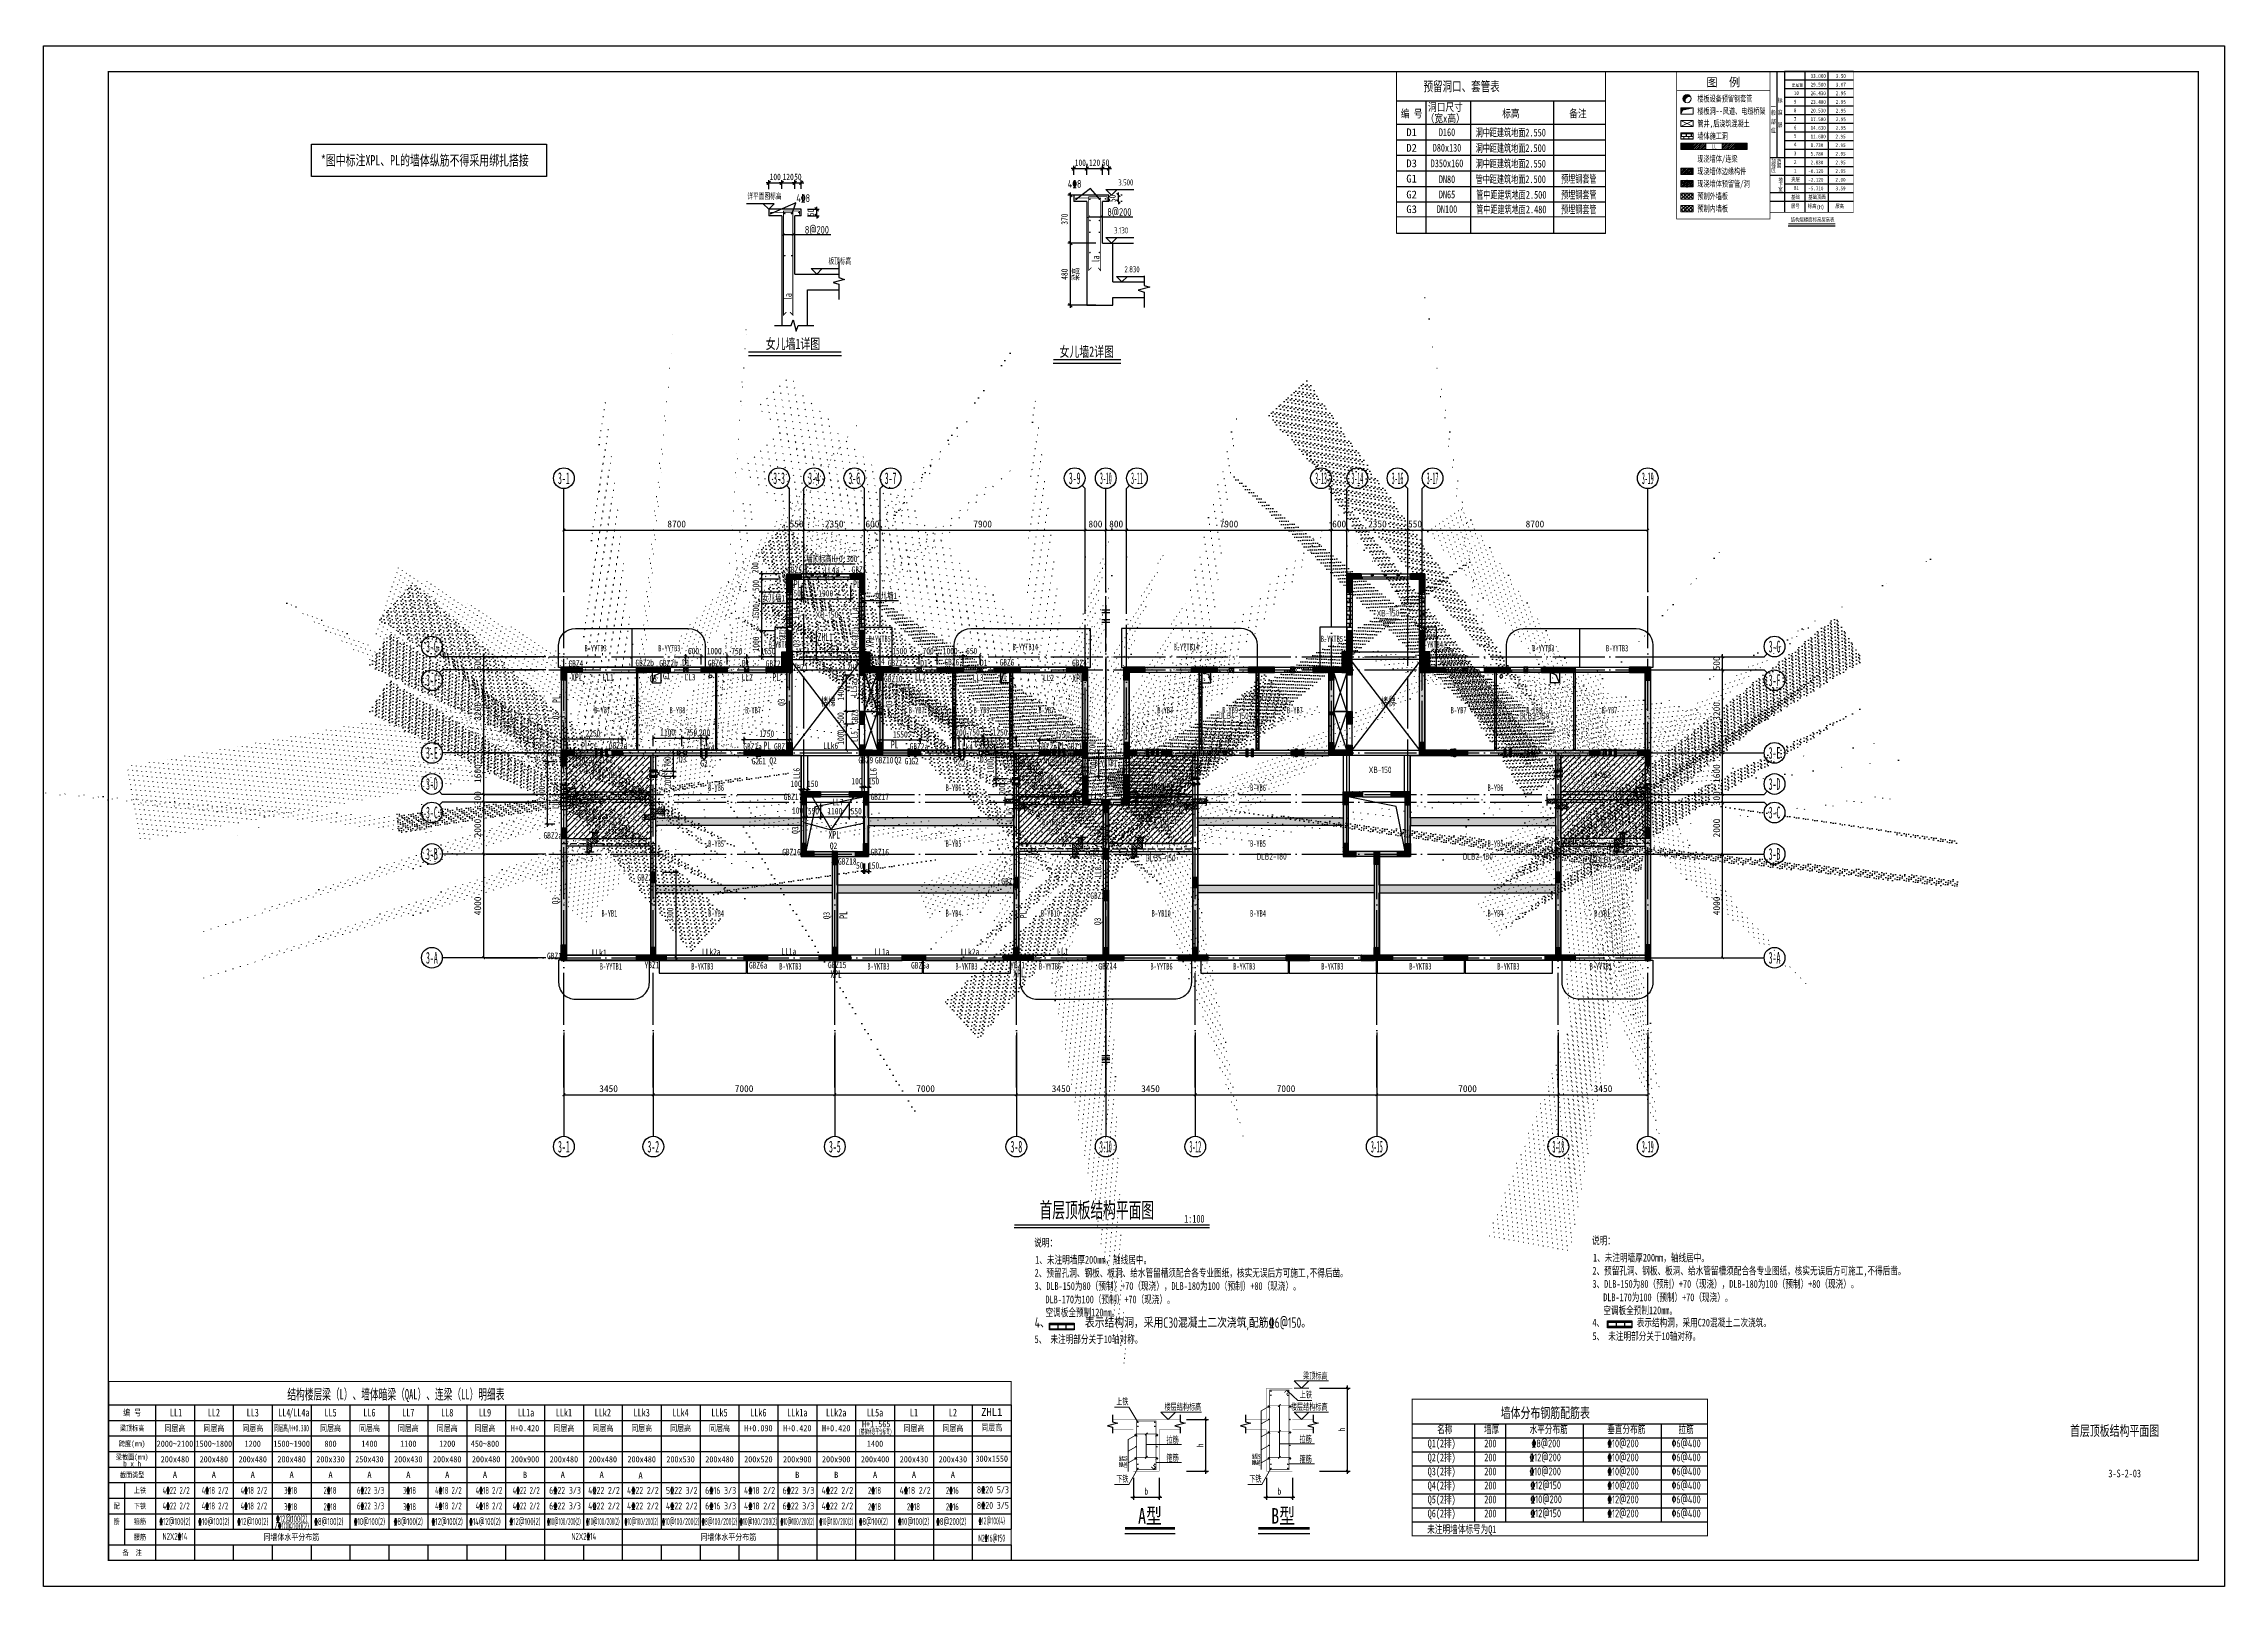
# Model space of a CAD drawing. Extents: x -3200781797 to -8106663, y 494714 to 1244925.
# Drawn here: x -8190763 to -8106663, y 659664 to 719145 of the extents above; entities that cross this region are included whole.
import ezdxf
from ezdxf.enums import TextEntityAlignment as Align
from ezdxf.xclip import XClip

# ---------------------------------------------------------------- set-up
doc = ezdxf.new("R2010")
doc.units = 0
doc.header["$LTSCALE"] = 1000
doc.header["$MEASUREMENT"] = 0
doc.header["$XCLIPFRAME"] = 0
for name, pattern in [('120-墙体$0$CENTER2', [1.125, 0.75, -0.125, 0.125, -0.125]), ('120-墙体$0$CONTINOUS', [0]), ('125-墙体$0$CENTER2', [1.125, 0.75, -0.125, 0.125, -0.125]), ('125-墙体$0$CONTINOUS', [0]), ('125-核心筒-首层南入$0$CONTINOUS', [0]), ('3#-轴线$0$DOTE', [2.42, 2, -0.2, 0.02, -0.2]), ('3#4#5#$0$DASH', [0.35, 0.25, -0.1]), ('3#4#5#模板$0$CONTINOUS', [0]), ('3#4#5#模板$0$DASH', [0.35, 0.25, -0.1]), ('4#-1F$0$CENTER', [2, 1.25, -0.25, 0.25, -0.25]), ('4#-1F$0$CONTINOUS', [0]), ('CENTER', [2, 1.25, -0.25, 0.25, -0.25]), ('DASH', [0.35, 0.25, -0.1]), ('节点$0$CONTINOUS', [0]), ('节点$0$DASH', [0.35, 0.25, -0.1]), ('节点$0$DASHED', [0.75, 0.5, -0.25]), ('节点$0$DOTE', [2.42, 2, -0.2, 0.02, -0.2])]:
    doc.linetypes.add(name, pattern=pattern)
doc.layers.get('Defpoints').update_dxf_attribs({"color": 30, "linetype": 'DASH'})
for name, color, linetype in [('120-墙体$0$DUCT-排烟中心线', 5, '120-墙体$0$CENTER2'), ('120-墙体$0$DUCT-排烟管', 2, 'Continuous'), ('120-墙体$0$DUCT-送风中心线', 5, '120-墙体$0$CENTER2'), ('120-墙体$0$DUCT-送风管', 4, 'Continuous'), ('120-墙体$0$S-SLAB-HOLE', 5, 'Continuous'), ('120-墙体$0$S-WALL', 40, 'Continuous'), ('120-墙体$0$S-WALL-BEAM', 120, 'Continuous'), ('120-墙体$0$S-WALL-COLU', 252, '120-墙体$0$CONTINOUS'), ('120-墙体$0$S-WALL-COLU-HATC', 16, 'Continuous'), ('120-墙体$0$S-WALL-HATC', 253, 'Continuous'), ('120-墙体$0$提结构条件', 7, 'Continuous'), ('120-墙体$0$暖-首层和标准层暖通套管_TZ$0$H-暖洞-剪力墙', 6, 'Continuous'), ('120-墙体$0$暖-首层和标准层暖通套管_TZ$0$H-暖洞-穿梁', 3, 'Continuous'), ('125-墙体$0$DUCT-排烟中心线', 5, '125-墙体$0$CENTER2'), ('125-墙体$0$DUCT-排烟管', 2, 'Continuous'), ('125-墙体$0$DUCT-送风中心线', 5, '125-墙体$0$CENTER2'), ('125-墙体$0$DUCT-送风管', 4, 'Continuous'), ('125-墙体$0$HATCH', 254, 'Continuous'), ('125-墙体$0$S-SLAB-HOLE', 5, 'Continuous'), ('125-墙体$0$S-WALL', 40, 'Continuous'), ('125-墙体$0$S-WALL-BEAM', 120, 'Continuous'), ('125-墙体$0$S-WALL-COLU', 252, '125-墙体$0$CONTINOUS'), ('125-墙体$0$S-WALL-COLU-HATC', 16, 'Continuous'), ('125-墙体$0$S-WALL-HATC', 253, 'Continuous'), ('125-墙体$0$提结构条件', 7, 'Continuous'), ('125-墙体$0$暖-首层和标准层暖通套管_TZ$0$H-暖洞-剪力墙', 6, 'Continuous'), ('125-墙体$0$暖-首层和标准层暖通套管_TZ$0$H-暖洞-穿梁', 3, 'Continuous'), ('125-核心筒-首层南入$0$S-COLU', 252, 'Continuous'), ('125-核心筒-首层南入$0$S-COLU-HATC', 16, 'Continuous'), ('125-核心筒-首层南入$0$S-SLAB-HOLE', 5, 'Continuous'), ('125-核心筒-首层南入$0$S-WALL', 40, 'Continuous'), ('125-核心筒-首层南入$0$S-WALL-BEAM', 120, 'Continuous'), ('125-核心筒-首层南入$0$S-WALL-COLU', 252, '125-核心筒-首层南入$0$CONTINOUS'), ('125-核心筒-首层南入$0$S-WALL-COLU-HATC', 16, 'Continuous'), ('125-核心筒-首层南入$0$S-WALL-HATC', 253, 'Continuous'), ('3#-轴线$0$3#-轴号$0$A-ANNO-AXIS-CIRC', 3, 'Continuous'), ('3#-轴线$0$3#-轴号$0$A-ANNO-AXIS-TEXT', 7, 'Continuous'), ('3#-轴线$0$3#-轴号$0$A-ANNO-DIMS', 3, 'Continuous'), ('3#-轴线$0$A-ANNO-DOTE', 10, '3#-轴线$0$DOTE'), ('3#-轴线$0$AXIS_TEXT', 7, 'Continuous'), ('3#4#5#$0$BORDER', 7, 'Continuous'), ('3#4#5#$0$PC-SLAB', 6, '3#4#5#$0$DASH'), ('3#4#5#$0$S-ANNO-TEXT', 7, 'Continuous'), ('3#4#5#$0$S-PC-SLAB', 6, 'Continuous'), ('3#4#5#$0$S-WALL-HATC', 253, 'Continuous'), ('3#4#5#模板$0$BORDER', 7, 'Continuous'), ('3#4#5#模板$0$S-BEAM', 4, 'Continuous'), ('3#4#5#模板$0$S-MECH', 4, 'Continuous'), ('3#4#5#模板$0$S-MECH-TEXT', 4, 'Continuous'), ('3#4#5#模板$0$S-SLAB-TEXT', 120, 'Continuous'), ('3#4#5#模板$0$南北楼-结构布置-地上 -新修改$0$S-ANNO-THIN', 3, 'Continuous'), ('3#4#5#模板$0$南北楼-结构布置-地上 -新修改$0$S-SLAB-HATC', 200, 'Continuous'), ('3#4#5#模板$0$提结构条件', 7, 'Continuous'), ('3#4#5#模板$0$暖-首层和标准层暖通套管_TZ$0$H-暖洞-穿梁', 3, 'Continuous'), ('3#4#5#模板$0$电气提条件', 1, 'Continuous'), ('4#-1F$0$HATCH', 254, 'Continuous'), ('4#-1F$0$S-SLAB', 6, 'Continuous'), ('4#-1F$0$S-SLAB-TEXT', 120, 'Continuous'), ('4#-1F$0$S-WALL', 40, 'Continuous'), ('4#-1F$0$S-WALL-BEAM', 120, 'Continuous'), ('4#-1F$0$S-WALL-COLU', 252, '4#-1F$0$CONTINOUS'), ('4#-1F$0$S-WALL-COLU-HATC', 16, 'Continuous'), ('4#-1F$0$S-WALL-HATC', 253, 'Continuous'), ('4#-1F$0$THIN', 7, 'Continuous'), ('4#-1F$0$提结构条件', 7, 'Continuous'), ('4#-1F$0$暖-首层和标准层暖通套管_TZ$0$H-暖洞-穿梁', 3, 'Continuous'), ('DIM', 3, 'Continuous'), ('HATCH', 254, 'Continuous'), ('NUM', 7, 'Continuous'), ('S-ANNO-DIMS', 3, 'Continuous'), ('S-ANNO-TABS', 4, 'Continuous'), ('S-ANNO-TABT', 7, 'Continuous'), ('S-ANNO-TEXT', 7, 'Continuous'), ('S-ANNO-THIN', 3, 'Continuous'), ('S-BEAM-TEXT', 4, 'Continuous'), ('S-DETL', 4, 'Continuous'), ('S-DETL-DIMS', 7, 'Continuous'), ('S-DETL-SBAR', 6, 'Continuous'), ('S-PC-FQ-WYQ', 4, 'Continuous'), ('S-WALL-BEAM-TEXT', 2, 'Continuous'), ('S-WALL-COLU-TEXT', 2, 'Continuous'), ('S-WALL-DIMS', 50, 'Continuous'), ('THIN', 7, 'Continuous'), ('层高表$0$PUB_TEXT', 7, 'Continuous'), ('层高表$0$S-ANNO-TEXT', 7, 'Continuous'), ('层高表$0$S-CHINESE', 7, 'Continuous'), ('层高表$0$参照-层高表$0$PUB_TEXT', 7, 'Continuous'), ('层高表$0$参照-层高表$0$S-LINE', 3, 'Continuous'), ('层高表$0$参照-层高表$0$S-LIST', 5, 'Continuous'), ('层高表$0$参照-层高表$0$S-LIST1', 1, 'Continuous'), ('节点$0$2-4#-结构平面图-7.19$0$COLU_DE_DIM', 3, 'Continuous'), ('节点$0$2-4#-结构平面图-7.19$0$S-ANNO-DIMS', 3, 'Continuous'), ('节点$0$2-4#-结构平面图-7.19$0$S-DETL', 4, 'Continuous'), ('节点$0$2-4#-结构平面图-7.19$0$S-DETL-REIN', 1, 'Continuous'), ('节点$0$2-4#-结构平面图-7.19$0$S-DETL-TEXT', 7, 'Continuous'), ('节点$0$DIM', 3, 'Continuous'), ('节点$0$L', 7, 'Continuous'), ('节点$0$NUM', 7, 'Continuous'), ('节点$0$OTHER', 7, 'Continuous'), ('节点$0$PUB_TEXT', 7, 'Continuous'), ('节点$0$REIN', 1, 'Continuous'), ('节点$0$S-ANNO-DIMS', 3, 'Continuous'), ('节点$0$S-ANNO-DOTE', 230, '节点$0$DOTE'), ('节点$0$S-ANNO-IDEN-LEVL', 3, 'Continuous'), ('节点$0$S-ANNO-TEXT', 7, 'Continuous'), ('节点$0$s-anno-thic', 6, 'Continuous'), ('节点$0$S-ANNO-THIN', 3, 'Continuous'), ('节点$0$S-DETL', 4, 'Continuous'), ('节点$0$S-DETL-DIMS', 210, 'Continuous'), ('节点$0$S-DETL-REIN', 1, 'Continuous'), ('节点$0$S-DETL-REIN-TEXT', 1, 'Continuous'), ('节点$0$S-DETL-SBAR', 6, 'Continuous'), ('节点$0$S-DETL-TEXT', 7, 'Continuous'), ('节点$0$S-REIN', 1, 'Continuous'), ('节点$0$S-SLAB', 6, 'Continuous'), ('节点$0$S-TEXT', 7, 'Continuous'), ('节点$0$S-WALL', 40, 'Continuous'), ('节点$0$S-WALL-HATC', 253, 'Continuous'), ('节点$0$TEXT', 7, 'Continuous'), ('节点$0$THIN', 7, 'Continuous'), ('节点$0$WALL', 9, 'Continuous'), ('节点$0$板－详图文字', 7, 'Continuous'), ('节点$0$板－详图标注', 3, 'Continuous'), ('节点$0$板－详图线', 7, 'Continuous'), ('节点$0$板－详图钢筋', 1, 'Continuous'), ('节点$0$说明文字-j', 7, 'Continuous')]:
    doc.layers.add(name, color=color, linetype=linetype)
for name, color, linetype, lineweight in [('125-核心筒-首层南入$0$S-BEAM', 4, 'Continuous', 25), ('3#4#5#模板$0$S-ANNO-SYMB', 4, 'Continuous', 0), ('S-DETL-TEXT', 7, 'Continuous', 0), ('WALL-TEXT', 2, 'Continuous', 25), ('节点$0$S-ANNO-HATC', 255, 'Continuous', 0), ('节点$0$S-DETL-HATC', 254, 'Continuous', 0), ('节点$0$S-REIN-P', 1, 'Continuous', 0), ('节点$0$梁', 4, 'Continuous', 0), ('节点$0$纵文字', 30, 'Continuous', 18), ('设备条件', 5, 'Continuous', 30)]:
    doc.layers.add(name, color=color, linetype=linetype, lineweight=lineweight)
doc.layers.add('3#4#5#$0$结构板边线', color=2, linetype='Continuous', plot=False)
doc.styles.add('-楷体_GB2312', font='', dxfattribs={"width": 0.7})
doc.styles.add('-楷体_GB2312-1.0', font='', dxfattribs={"width": 0.7})
doc.styles.add('3#-轴线$0$3#-轴号$0$_TCH_AXIS', font='')
doc.styles.add('3#-轴线$0$3#-轴号$0$_TCH_DIM_T3', font='')
doc.styles.add('3#-轴线$0$COMPLEX', font='COMPLEX')
doc.styles.add('3#4#5#$0$外部参照 1$0$宋体', font='', dxfattribs={"width": 0.8})
doc.styles.add('3#4#5#模板$0$-楷体_GB2312', font='', dxfattribs={"width": 0.8, "height": 3.5})
doc.styles.add('3#4#5#模板$0$-楷体_GB2312-1.0', font='')
doc.styles.add('3#4#5#模板$0$TSSD_Rein', font='tssdeng.shx', dxfattribs={"width": 0.7, "bigfont": 'hztxt.shx'})
doc.styles.add('3#4#5#模板$0$宋体', font='', dxfattribs={"width": 0.8})
doc.styles.add('4#-1F$0$TSSD_Rein', font='tssdeng.shx', dxfattribs={"width": 0.7, "bigfont": 'hztxt.shx'})
doc.styles.add('TSSD_Dimension', font='', dxfattribs={"width": 0.7})
doc.styles.add('TSSD_Norm', font='Tssdeng.shx', dxfattribs={"bigfont": 'hztxt.shx'})
doc.styles.add('TSSD_Rein', font='tssdeng.shx', dxfattribs={"width": 0.7, "bigfont": 'hztxt.shx'})
doc.styles.add('宋体', font='', dxfattribs={"width": 0.8})
doc.styles.add('层高表$0$参照-层高表$0$楷体', font='', dxfattribs={"width": 0.7})
doc.styles.add('层高表$0$宋体', font='', dxfattribs={"width": 0.8})
doc.styles.add('层高表$0$楷体', font='simkai.ttf', dxfattribs={"width": 0.7})
doc.styles.add('楷体', font='', dxfattribs={"width": 0.6})
doc.styles.add('楷体GB312', font='', dxfattribs={"width": 0.8})
doc.styles.add('节点$0$-楷体_GB2312', font='')
doc.styles.add('节点$0$-楷体_GB2312-1.0', font='', dxfattribs={"width": 0.7})
doc.styles.add('节点$0$2-4#-结构平面图-7.19$0$-楷体_GB2312', font='', dxfattribs={"width": 0.7})
doc.styles.add('节点$0$2-4#-结构平面图-7.19$0$STANDARD', font='')
doc.styles.add('节点$0$2-4#-结构平面图-7.19$0$TSSD_Norm', font='Tssdeng.shx', dxfattribs={"bigfont": 'hztxt.shx'})
doc.styles.add('节点$0$2-4#-结构平面图-7.19$0$楷体', font='simkai.ttf', dxfattribs={"width": 0.7})
doc.styles.add('节点$0$_HZTXT', font='txt.shx', dxfattribs={"width": 0.7, "bigfont": 'hztxt.shx'})
doc.styles.add('节点$0$FSZK', font='fszk.shx', dxfattribs={"width": 0.7, "height": 350, "bigfont": 'hztxt.shx'})
doc.styles.add('节点$0$STANDARD', font='txt', dxfattribs={"bigfont": 'gbcbig.shx'})
doc.styles.add('节点$0$TSSD_Dimension', font='Tssdeng.shx', dxfattribs={"width": 0.7, "bigfont": 'hztxt.shx'})
doc.styles.add('节点$0$TSSD_Label', font='Tssdeng.shx', dxfattribs={"width": 0.7, "bigfont": 'hztxt.shx'})
doc.styles.add('节点$0$TSSD_NORM', font='tssdeng2.shx', dxfattribs={"width": 0.7, "bigfont": 'tssdchn.shx'})
doc.styles.add('节点$0$TSSD_Rein', font='Tssdeng.shx', dxfattribs={"width": 0.7, "bigfont": 'hztxt.shx'})
doc.styles.add('节点$0$楷体', font='', dxfattribs={"width": 0.7, "height": 250})
doc.styles.get('-楷体_GB2312').set_extended_font_data('KaiTi_GB2312')
doc.styles.get('-楷体_GB2312-1.0').set_extended_font_data('KaiTi_GB2312')
doc.styles.get('3#-轴线$0$3#-轴号$0$_TCH_AXIS').set_extended_font_data('SimSun')
doc.styles.get('3#-轴线$0$3#-轴号$0$_TCH_DIM_T3').set_extended_font_data('SimSun')
doc.styles.get('3#4#5#$0$外部参照 1$0$宋体').set_extended_font_data('SimSun')
doc.styles.get('3#4#5#模板$0$-楷体_GB2312').set_extended_font_data('KaiTi_GB2312')
doc.styles.get('3#4#5#模板$0$-楷体_GB2312-1.0').set_extended_font_data('KaiTi_GB2312')
doc.styles.get('3#4#5#模板$0$宋体').set_extended_font_data('SimSun')
doc.styles.get('TSSD_Dimension').set_extended_font_data('KaiTi_GB2312')
doc.styles.get('宋体').set_extended_font_data('SimSun')
doc.styles.get('层高表$0$参照-层高表$0$楷体').set_extended_font_data('SimSun')
doc.styles.get('层高表$0$宋体').set_extended_font_data('SimSun')
doc.styles.get('楷体').set_extended_font_data('KaiTi_GB2312')
doc.styles.get('楷体GB312').set_extended_font_data('楷体_GB2312')
doc.styles.get('节点$0$-楷体_GB2312').set_extended_font_data('KaiTi_GB2312')
doc.styles.get('节点$0$-楷体_GB2312-1.0').set_extended_font_data('KaiTi_GB2312')
doc.styles.get('节点$0$2-4#-结构平面图-7.19$0$-楷体_GB2312').set_extended_font_data('KaiTi_GB2312')
doc.styles.get('节点$0$2-4#-结构平面图-7.19$0$STANDARD').set_extended_font_data('NSimSun')
doc.styles.get('节点$0$楷体').set_extended_font_data('KaiTi_GB2312')
doc.dimstyles.new('3#-轴线$0$3#-轴号$0$_TCH_ARCH&&100', dxfattribs={"dimtxt": 264.345992, "dimasz": 100, "dimexe": 250, "dimexo": 300, "dimgap": 100, "dimtad": 1, "dimdec": 0, "dimzin": 0, "dimdsep": 46, "dimtxsty": '3#-轴线$0$3#-轴号$0$_TCH_DIM_T3', "dimblk": '3#-轴线$0$3#-轴号$0$_ArchTick', "dimcen": 0.09, "dimclrt": 7, "dimazin": 2, "dimtfac": 1, "dimtdec": 0, "dimtix": 1, "dimtmove": 2, "dimatfit": 3, "dimfxl": 100, "dimtolj": 1, "dimtzin": 0, "dimarcsym": 0})
doc.dimstyles.new('TSSD_100_100', dxfattribs={"dimtxt": 250, "dimasz": 100, "dimexe": 100, "dimexo": 250, "dimgap": 100, "dimtad": 1, "dimdec": 0, "dimzin": 0, "dimdsep": 46, "dimtxsty": 'TSSD_Dimension', "dimblk": 'ARCHTICK', "dimcen": 0, "dimdle": 100, "dimclrt": 7, "dimadec": 0, "dimazin": 0, "dimtfac": 1, "dimtdec": 0, "dimtix": 1, "dimtmove": 2, "dimatfit": 3, "dimfxl": 1, "dimtolj": 1, "dimtzin": 0, "dimarcsym": 0})
doc.dimstyles.new('TSSD_100_100$0', dxfattribs={"dimtxt": 250, "dimasz": 100, "dimexe": 100, "dimexo": 0, "dimgap": 100, "dimtad": 1, "dimdec": 0, "dimzin": 0, "dimdsep": 46, "dimtxsty": 'TSSD_Dimension', "dimblk1": 'ARCHTICK', "dimblk2": 'ARCHTICK', "dimsah": 1, "dimcen": 0, "dimclrt": 7, "dimadec": 0, "dimazin": 0, "dimtfac": 1, "dimtdec": 0, "dimtix": 1, "dimtmove": 2, "dimatfit": 3, "dimldrblk": 'ARCHTICK', "dimfxl": 300, "dimfxlon": 1, "dimtvp": 0.7, "dimtolj": 1, "dimtzin": 0, "dimarcsym": 0})
doc.dimstyles.new('TSSD_20_100', dxfattribs={"dimtxt": 250, "dimasz": 100, "dimexe": 100, "dimexo": 250, "dimgap": 100, "dimtad": 1, "dimdec": 0, "dimlfac": 0.2, "dimzin": 0, "dimdsep": 46, "dimtxsty": '楷体', "dimblk": 'ARCHTICK', "dimcen": 0, "dimdle": 100, "dimclrt": 7, "dimadec": 0, "dimazin": 0, "dimtfac": 1, "dimtdec": 0, "dimtix": 1, "dimtmove": 2, "dimatfit": 3, "dimfxl": 1, "dimtolj": 1, "dimtzin": 0, "dimarcsym": 0})
doc.dimstyles.new('节点$0$2-4#-结构平面图-7.19$0$normal', dxfattribs={"dimtxt": 3.5, "dimasz": 1, "dimexe": 2.5, "dimexo": 3, "dimgap": 1.5, "dimtad": 1, "dimdec": 0, "dimzin": 0, "dimdsep": 46, "dimtxsty": '节点$0$2-4#-结构平面图-7.19$0$STANDARD', "dimblk": '节点$0$2-4#-结构平面图-7.19$0$_ArchTick', "dimcen": 0.09, "dimadec": 0, "dimazin": 0, "dimtfac": 1, "dimtdec": 0, "dimtix": 1, "dimtmove": 2, "dimatfit": 3, "dimfxl": 1, "dimtolj": 1, "dimtzin": 0, "dimarcsym": 0})
doc.dimstyles.new('节点$0$2-4#-结构平面图-7.19$0$TSSD_20_100', dxfattribs={"dimtxt": 250, "dimasz": 100, "dimexe": 100, "dimexo": 250, "dimgap": 100, "dimtad": 1, "dimdec": 0, "dimlfac": 0.2, "dimzin": 0, "dimdsep": 46, "dimtxsty": '节点$0$2-4#-结构平面图-7.19$0$楷体', "dimblk": '节点$0$2-4#-结构平面图-7.19$0$_ArchTick', "dimcen": 0, "dimdle": 100, "dimclrt": 7, "dimadec": 0, "dimazin": 0, "dimtfac": 1, "dimtdec": 0, "dimtix": 1, "dimtmove": 2, "dimatfit": 3, "dimfxl": 1, "dimtolj": 1, "dimtzin": 0, "dimarcsym": 0})
doc.dimstyles.new('节点$0$normal', dxfattribs={"dimtxt": 3.5, "dimasz": 1, "dimexe": 2.5, "dimexo": 3, "dimgap": 1.5, "dimtad": 1, "dimdec": 0, "dimzin": 0, "dimdsep": 46, "dimtxsty": '节点$0$STANDARD', "dimblk": '节点$0$_ArchTick', "dimcen": 0.09, "dimadec": 0, "dimazin": 0, "dimtfac": 1, "dimtdec": 0, "dimtix": 1, "dimtmove": 2, "dimatfit": 3, "dimfxl": 1, "dimtolj": 1, "dimtzin": 0, "dimarcsym": 0})
doc.dimstyles.new('节点$0$TSSD_100_100', dxfattribs={"dimtxt": 250, "dimasz": 100, "dimexe": 100, "dimexo": 250, "dimgap": 100, "dimtad": 1, "dimdec": 0, "dimzin": 0, "dimdsep": 46, "dimtxsty": '节点$0$楷体', "dimblk": '节点$0$_ArchTick', "dimcen": 0, "dimdle": 100, "dimclrt": 7, "dimadec": 0, "dimazin": 0, "dimtfac": 1, "dimtdec": 0, "dimtix": 1, "dimtmove": 2, "dimatfit": 3, "dimfxl": 1, "dimtolj": 1, "dimtzin": 0, "dimarcsym": 0})
doc.dimstyles.new('节点$0$TSSD_100_100$0', dxfattribs={"dimtxt": 300, "dimasz": 100, "dimexe": 100, "dimexo": 0, "dimgap": 50, "dimtad": 1, "dimdec": 0, "dimzin": 0, "dimdsep": 46, "dimtxsty": '节点$0$TSSD_Dimension', "dimblk1": '节点$0$_ArchTick', "dimblk2": '节点$0$_ArchTick', "dimsah": 1, "dimcen": 0, "dimclrt": 7, "dimadec": 0, "dimazin": 0, "dimtfac": 1, "dimtdec": 0, "dimtix": 1, "dimtmove": 2, "dimatfit": 3, "dimldrblk": '节点$0$_ArchTick', "dimfxl": 300, "dimfxlon": 1, "dimtvp": 0.7, "dimtolj": 1, "dimtzin": 0, "dimarcsym": 0})
doc.dimstyles.new('节点$0$TSSD_10_100', dxfattribs={"dimtxt": 250, "dimasz": 100, "dimexe": 100, "dimexo": 250, "dimgap": 100, "dimtad": 1, "dimdec": 0, "dimlfac": 0.1, "dimzin": 0, "dimdsep": 46, "dimtxsty": '节点$0$楷体', "dimblk": '节点$0$_ArchTick', "dimcen": 0, "dimdle": 100, "dimclrt": 7, "dimadec": 0, "dimazin": 0, "dimtfac": 1, "dimtdec": 0, "dimtix": 1, "dimtmove": 2, "dimatfit": 3, "dimfxl": 1, "dimtolj": 1, "dimtzin": 0, "dimarcsym": 0})
doc.dimstyles.new('节点$0$TSSD_20_100', dxfattribs={"dimtxt": 300, "dimasz": 100, "dimexe": 100, "dimexo": 250, "dimgap": 100, "dimtad": 1, "dimdec": 0, "dimlfac": 0.2, "dimzin": 0, "dimdsep": 46, "dimtxsty": '节点$0$楷体', "dimblk": '节点$0$_ArchTick', "dimcen": 0, "dimdle": 100, "dimclrt": 7, "dimadec": 0, "dimazin": 0, "dimtfac": 1, "dimtdec": 0, "dimtix": 1, "dimtmove": 2, "dimatfit": 3, "dimfxl": 1, "dimtolj": 1, "dimtzin": 0, "dimarcsym": 0})
doc.dimstyles.new('节点$0$TSSD_50_100', dxfattribs={"dimtxt": 250, "dimasz": 100, "dimexe": 100, "dimexo": 250, "dimgap": 100, "dimtad": 1, "dimdec": 0, "dimlfac": 0.5, "dimzin": 0, "dimdsep": 46, "dimtxsty": '节点$0$楷体', "dimblk": '节点$0$_ArchTick', "dimcen": 0, "dimdle": 100, "dimclrt": 7, "dimadec": 0, "dimazin": 0, "dimtfac": 1, "dimtdec": 0, "dimtix": 1, "dimtmove": 2, "dimatfit": 3, "dimfxl": 1, "dimtolj": 1, "dimtzin": 0, "dimarcsym": 0})
pattern_1 = [(50, (14077.36, 0), (717.2602, -62.7521), [75, -825]), (355, (14077.36, 0), (-138.7513, 752.192), [60, -660]), (100.4514, (14137.1, -5.2), (578.5094, 689.4395), [63.7402, -701.142]), (46.1842, (14077.4, 200), (1067.241, -165.519), [112.5, -1237.5]), (96.6356, (14166.3, 186.2), (934.663, 974.118), [95.61, -1051.713]), (351.1842, (14077.4, 200), (934.662, 974.119), [90, -990]), (21, (14177.36, 150), (596.907, -402.619), [75, -825]), (326, (14177.36, 150), (243.3153, 725.15), [60, -660]), (71.4514, (14227.1, 116.45), (840.2226, 322.5305), [63.7402, -701.142]), (37.5, (14077.36, 0), (12.15986, 332.89385), [0, -652, 0, -670, 0, -662.5]), (7.5, (14077.36, 0), (263.0695, 394.4117), [0, -382, 0, -637, 0, -252.5]), (327.5, (13854.36, 0), (533.82244, -22.55487), [0, -250, 0, -780, 0, -1035]), (317.5, (13754.36, 0), (583.1862, 100.105), [0, -325, 0, -518, 0, -735]), (45, (14077.36, 0), (-353.5534, 353.5534), [])]
pattern_2 = [(45, (207410.23, -258407.8), (-224.5064, 224.5064), [])]
pattern_3 = [(45, (-65372.21, -534421.26), (-88.38835, 88.38835), []), (135, (-65372.21, -534421.26), (-88.38835, -88.38835), [])]
pattern_4 = [(45, (46627.786, -635021.256), (-44.194174, 44.194174), [])]
pattern_5 = [(45, (47227.786, -634421.256), (-44.194174, 44.194174), [])]
pattern_6 = [(45, (-7702.69, -122600), (-112.2532, 112.2532), [])]
pattern_7 = [(225, (-76240.41, 14928.69), (89.80256, -89.80256), []), (225, (-76330.21, 14928.69), (89.80256, -89.80256), [63.5, -31.75])]
pattern_8 = [(50, (-8159258.837, 452342.797), (71.726018, -6.275213), [7.5, -82.5]), (355, (-8159258.84, 452342.8), (-13.875133, 75.219213), [6, -66]), (100.4514, (-8159252.86, 452342.274), (57.850938, 68.943954), [6.37402, -70.114211]), (46.1842, (-8159258.84, 452362.8), (106.724105, -16.5519), [11.25, -123.75]), (96.6356, (-8159249.94, 452361.42), (93.46627, 97.411787), [9.56103, -105.1713]), (351.1842, (-8159258.84, 452362.8), (93.466195, 97.41186), [9, -99]), (21, (-8159248.837, 452357.797), (59.690705, -40.261889), [7.5, -82.5]), (326, (-8159248.84, 452357.8), (24.331533, 72.515005), [6, -66]), (71.4514, (-8159243.86, 452354.44), (84.022263, 32.25305), [6.37402, -70.114211]), (37.5, (-8159258.837, 452342.797), (1.2159855, 33.2893854), [0, -65.2, 0, -67, 0, -66.25]), (7.5, (-8159258.837, 452342.797), (26.306954, 39.441171), [0, -38.2, 0, -63.7, 0, -25.25]), (327.5, (-8159281.137, 452342.797), (53.3822436, -2.2554872), [0, -25, 0, -78, 0, -103.5]), (317.5, (-8159291.137, 452342.797), (58.318617, 10.010498), [0, -32.5, 0, -51.8, 0, -73.5])]
pattern_9 = [(45, (-8159258.837, 452342.797), (-22.097087, 22.097087), [])]

msp = doc.modelspace()

# ---------------------------------------------------------------- texts
at = {"layer": '3#4#5#模板$0$S-SLAB-TEXT', "style": '3#4#5#模板$0$TSSD_Rein', "width": 0.7}
for p in [(-8160998.9, 696928.9), (-8139361.4, 696986.8)]:
    msp.add_text('XB-150', height=250, dxfattribs=at).set_placement(p, align=Align.BOTTOM_LEFT)
at = {"layer": '4#-1F$0$S-SLAB-TEXT', "style": '4#-1F$0$TSSD_Rein', "width": 0.7}
for p in [(-8160790.9, 693502), (-8139190.9, 693502)]:
    msp.add_text('楼梯', height=300, dxfattribs=at).set_placement(p, align=Align.BOTTOM_LEFT)
at = {"layer": 'NUM', "style": '楷体'}
for s, height, width, p in [('首层顶板结构平面图', 600, 0.6, (-8152357, 673693.6)), ('说明：', 300, 0.7, (-8131049.8, 672757.6)), ('   1、未注明墙厚200mm，轴线居中。', 300, 0.7, (-8131483.5, 672098.3)), ('2、预留孔洞、钢板、板洞、给水管留槽须配合各专业图纸，核实无误后方可施工,不得后凿。', 300, 0.7, (-8131033.4, 671594)), ('3、DLB-150为80（预制）+70（现浇），DLB-180为100（预制）+80（现浇）。', 300, 0.7, (-8131033.4, 671086.6)), ('DLB-170为100（预制）+70（现浇）。', 300, 0.7, (-8130616.3, 670569.1)), ('空调板全预制120mm。', 300, 0.7, (-8130616.3, 670068)), ('4、        表示结构洞，采用C20混凝土二次浇筑。', 300, 0.7, (-8131033.4, 669593.7)), ('5、 未注明部分关于10轴对称。', 300, 0.7, (-8131033, 669072.3)), ('5、 未注明部分关于10轴对称。', 300, 0.7, (-8152545.4, 668954.2))]:
    msp.add_text(s, height=height, dxfattribs=dict(at, width=width)).set_placement(p, align=Align.BOTTOM_LEFT)
at = {"layer": 'S-ANNO-TABT', "style": '宋体'}
msp.add_text('ZHL1', height=300, dxfattribs=at).set_placement((-8154198.2, 666386.3), align=Align.MIDDLE_CENTER)
at = {"layer": 'S-ANNO-TABT'}
for s, height, style, width, p in [('同层高', 240, '宋体', 0.8, (-8154198.2, 665786.5)), ('300x1550', 240, '宋体', 0.8, (-8154198.2, 664586.7)), ('8%%13220 5/3', 270, 'TSSD_Norm', 0.7, (-8154154.6, 663387.1)), ('8%%13220 3/5', 270, 'TSSD_Norm', 0.7, (-8154154.6, 662787.1)), ('%%13212@100(4)', 270, 'TSSD_Norm', 0.5, (-8154198.2, 662187.1)), ('N2%%13216@150', 270, 'TSSD_Norm', 0.5, (-8154198.2, 661524.4))]:
    msp.add_text(s, height=height, dxfattribs=dict(at, style=style, width=width)).set_placement(p, align=Align.MIDDLE_CENTER)
at = {"layer": 'S-ANNO-TEXT', "linetype": 'Continuous', "style": '宋体', "width": 0.7}
msp.add_text('1:100', height=300, dxfattribs=at).set_placement((-8146779, 673597.6), align=Align.BOTTOM_LEFT)
at = {"layer": 'S-ANNO-TEXT', "style": '楷体GB312', "width": 0.7}
msp.add_text('首层顶板结构平面图', height=400, dxfattribs=at).set_placement((-8112615.7, 665346.5), align=Align.BOTTOM_LEFT)
msp.add_text('3-S-2-03', height=300, dxfattribs=at).set_placement((-8111135.7, 663868.3, 0))
at = {"layer": 'S-BEAM-TEXT', "style": '宋体', "width": 0.6}
msp.add_text('ZHL1 ', height=300, dxfattribs=at).set_placement((-8160547, 696025.2, 0), align=Align.BOTTOM_CENTER)
at = {"layer": 'S-WALL-BEAM-TEXT', "style": '楷体GB312', "width": 0.7}
for s, p in [('墙顶标高H+0.300', (-8161358, 699156.7)), ('LL4a', (-8160657.9, 698726.3)), ('女儿墙1', (-8163043.5, 697640.5)), ('女儿墙1', (-8158724.2, 697735.3))]:
    msp.add_text(s, height=250, dxfattribs=at).set_placement(p)
for p in [(-8161616.8, 696980.6), (-8159330.6, 696980.6)]:
    msp.add_text('LL4', height=250, rotation=90, dxfattribs=at).set_placement(p)
at = {"layer": 'S-WALL-COLU-TEXT', "style": '楷体GB312', "width": 0.7}
msp.add_text('*图中标注XPL、PL的墙体纵筋不得采用绑扎搭接', height=400, dxfattribs=at).set_placement((-8180069.1, 714447.3))

# ---------------------------------------------------------------- blocks, each defined once
blk = doc.blocks.new('A$C635F6008')
at = {"layer": 'HATCH'}
h = blk.add_hatch(dxfattribs=at)
h.set_pattern_fill('BRICK1', color=256, scale=20, style=0)
h.set_pattern_definition([(0, (-59483.03, -74401.65), (0, 160), []), (90, (-59483.03, -74401.65), (-160, 160), [160, -160])])
h.paths.add_polyline_path([(2384, -116), (1440, -116), (1440, -378), (2384, -378)])
at = {"layer": 'S-PC-FQ-WYQ'}
blk.add_lwpolyline([(1440, -116), (2384, -116), (2384, -378), (1440, -378)], close=True, dxfattribs=at)
at = {"layer": 'NUM', "width": 0.7}
for s, height, style, p in [('说明：', 300, '楷体', (849, 2746)), ('   1、未注明墙厚200mm，轴线居中。', 300, '楷体', (416, 2086)), ('2、预留孔洞、钢板、板洞、给水管留槽须配合各专业图纸，核实无误后方可施工,不得后凿。', 300, '楷体', (866, 1582)), ('3、DLB-150为80（预制）+70（现浇），DLB-180为100（预制）+80（现浇）。', 300, '楷体', (866, 1075)), ('DLB-170为100（预制）+70（现浇）。', 300, '楷体', (1283, 557)), ('4、        表示结构洞，采用C30混凝土二次浇筑,配筋%%1326@150。', 400, 'TSSD_Rein', (866, -418)), ('空调板全预制120mm。', 300, '楷体', (1283, 56))]:
    blk.add_text(s, height=height, dxfattribs=dict(at, style=style)).set_placement(p, align=Align.BOTTOM_LEFT)
blk = doc.blocks.new('2-ll')
at = {"layer": 'S-WALL-BEAM-TEXT', "style": '楷体GB312', "width": 0.7}
for s, p in [('L2', (-20284, -21937)), ('LL4', (-20267, -23672)), ('L2', (-63086, -24256)), ('L2', (-42186, -24265)), ('LL2', (-29135, -24150)), ('LL3', (-26334, -24139)), ('LL2', (-24199, -24131)), ('LL2', (-17242, -24131)), ('LL3', (-15041, -24128)), ('LL1', (-11871, -24131)), ('LL4', (-63223, -25382)), ('LL4', (-42267, -25382)), ('LL1', (-71613, -26451)), ('LL3', (-68454, -26448)), ('LL2', (-66249, -26451)), ('LL2', (-59570, -26451)), ('LL3', (-57345, -26458)), ('LL2', (-54626, -26470)), ('LL2', (-50151, -26470)), ('LL3', (-47437, -26458)), ('LL2', (-45208, -26451)), ('LL2', (-38529, -26451)), ('LL3', (-36328, -26448)), ('LL1', (-33765, -26455)), ('LLk4', (-25713, -26814)), ('LLk6', (-20514, -26769)), ('LLk4', (-15506, -26850)), ('LL9', (-30703, -28708)), ('LLk4', (-67861, -29169)), ('LLk6', (-63097, -29088)), ('LLk4', (-57899, -29129)), ('LLk4', (-47000, -29131)), ('LLk6', (-42193, -29088)), ('LLk4', (-37259, -29141)), ('LL7', (-20739, -28944)), ('LL7', (-62751, -31263)), ('LL9', (-52787, -31028)), ('LL9', (-52074, -31028)), ('LL7', (-42027, -31263)), ('LL9', (-31873, -31602)), ('LL1', (-29398, -34667)), ('LLk2a', (-25812, -34679)), ('LL1a', (-22360, -34676)), ('LL1a', (-18768, -34662)), ('LLk2a', (-15835, -34679)), ('LLk1', (-11576, -34712)), ('LLk1', (-72029, -37069)), ('LLk2a', (-67776, -37036)), ('LL1a', (-64716, -37019)), ('LL1a', (-61124, -37032)), ('LLk2a', (-57799, -37036)), ('LL1', (-54085, -37023)), ('LL1', (-50631, -37024)), ('LLk2a', (-46918, -37036)), ('LL1a', (-43449, -36997)), ('LL1a', (-40175, -37019)), ('LLk2a', (-37122, -37036)), ('LL1', (-33071, -37019))]:
    blk.add_text(s, height=250, dxfattribs=at).set_placement(p)
for s, p in [('L1', (-21106, -22786)), ('L1', (-18859, -22786)), ('L1', (-64570, -25106)), ('L1', (-61214, -25106)), ('L1', (-43670, -25114)), ('L1', (-40314, -25114)), ('LL5a', (-21178, -24944)), ('LL5a', (-61798, -27068)), ('LL5a', (-40884, -27038)), ('LL5', (-21178, -26510)), ('LL9', (-30261, -27687)), ('LL6', (-21858, -27931)), ('LL6', (-18894, -27931)), ('LL3', (-9714, -27923)), ('LL5', (-61779, -28830)), ('LL5', (-40884, -28830)), ('LLk5', (-27111, -29595)), ('LLk5', (-13709, -29502)), ('LL6', (-64007, -30250)), ('LL6', (-61043, -30250)), ('LL9', (-53127, -29901)), ('LL9', (-51546, -29901)), ('LL6', (-43145, -30250)), ('LL6', (-40182, -30250)), ('LL9', (-32270, -30086)), ('LL1', (-9677, -30615)), ('LLk3', (-73303, -31404)), ('LLk5', (-69198, -31821)), ('LLk5', (-55796, -31914)), ('LLk5', (-48398, -31914)), ('LLk5', (-34996, -31821)), ('LL8', (-52381, -34061))]:
    blk.add_text(s, height=250, rotation=90, dxfattribs=at).set_placement(p)
blk = doc.blocks.new('_ArchTick')
at = {"color": 0, "linetype": 'ByBlock', "const_width": 0.4}
blk.add_lwpolyline([(-0.5, -0.5), (0.5, 0.5)], dxfattribs=at)
blk = doc.blocks.new('*D351')
at = {"layer": 'Defpoints', "color": 0, "transparency": 16777216}
for p in [(-8167150, 687201), (-8166375, 687201), (-8167150, 683901)]:
    blk.add_point(p, dxfattribs=at)
at = {"layer": 'S-WALL-DIMS', "color": 0, "lineweight": -2, "transparency": 16777216}
for p, q in [((-8166900, 687201), (-8166275, 687201)), ((-8166375, 683801), (-8166375, 687301)), ((-8166900, 683901), (-8166275, 683901))]:
    blk.add_line(p, q, dxfattribs=at)
at = {"layer": 'S-WALL-DIMS', "color": 0, "lineweight": -2, "transparency": 16777216, "xscale": 100, "yscale": 100, "zscale": 100}
for p, rotation in [((-8166375, 687201), 90), ((-8166375, 683901), 270)]:
    blk.add_blockref('_ArchTick', p, dxfattribs=dict(at, rotation=rotation))
at = {"layer": 'S-WALL-DIMS', "color": 7, "transparency": 16777216, "insert": (-8166600, 685551), "char_height": 250, "attachment_point": 5, "rotation": 90, "style": 'TSSD_Dimension'}
blk.add_mtext('\\A1;3300', dxfattribs=at)
blk = doc.blocks.new('*D260')
at = {"layer": 'Defpoints', "color": 0, "transparency": 16777216}
for p in [(-8161450, 690101), (-8161350, 690101), (-8161350, 689326)]:
    blk.add_point(p, dxfattribs=at)
at = {"layer": 'S-WALL-DIMS', "color": 0, "lineweight": -2, "transparency": 16777216}
for p, q in [((-8161450, 689851), (-8161450, 689226)), ((-8161350, 689851), (-8161350, 689226)), ((-8161450, 689326), (-8161550, 689326)), ((-8161450, 689326), (-8161350, 689326)), ((-8161350, 689326), (-8161250, 689326))]:
    blk.add_line(p, q, dxfattribs=at)
at = {"layer": 'S-WALL-DIMS', "color": 0, "lineweight": -2, "transparency": 16777216, "xscale": 100, "yscale": 100, "zscale": 100}
blk.add_blockref('_ArchTick', (-8161450, 689326), dxfattribs=at)
at = {"layer": 'S-WALL-DIMS', "color": 0, "lineweight": -2, "transparency": 16777216, "xscale": 100, "yscale": 100, "zscale": 100, "rotation": 180}
blk.add_blockref('_ArchTick', (-8161350, 689326), dxfattribs=at)
at = {"layer": 'S-WALL-DIMS', "color": 7, "transparency": 16777216, "insert": (-8161685, 689576), "char_height": 250, "attachment_point": 5, "style": 'TSSD_Dimension'}
blk.add_mtext('\\A1;100', dxfattribs=at)
blk = doc.blocks.new('*D261')
at = {"layer": 'Defpoints', "color": 0, "transparency": 16777216}
for p in [(-8159700, 690101), (-8159150, 690101), (-8159700, 689326)]:
    blk.add_point(p, dxfattribs=at)
at = {"layer": 'S-WALL-DIMS', "color": 0, "lineweight": -2, "transparency": 16777216}
for p, q in [((-8159700, 689851), (-8159700, 689226)), ((-8159150, 689851), (-8159150, 689226)), ((-8159050, 689326), (-8159800, 689326))]:
    blk.add_line(p, q, dxfattribs=at)
at = {"layer": 'S-WALL-DIMS', "color": 0, "lineweight": -2, "transparency": 16777216, "xscale": 100, "yscale": 100, "zscale": 100, "rotation": 180}
blk.add_blockref('_ArchTick', (-8159700, 689326), dxfattribs=at)
at = {"layer": 'S-WALL-DIMS', "color": 0, "lineweight": -2, "transparency": 16777216, "xscale": 100, "yscale": 100, "zscale": 100}
blk.add_blockref('_ArchTick', (-8159150, 689326), dxfattribs=at)
at = {"layer": 'S-WALL-DIMS', "color": 7, "transparency": 16777216, "insert": (-8159425, 689551), "char_height": 250, "attachment_point": 5, "style": 'TSSD_Dimension'}
blk.add_mtext('\\A1;550', dxfattribs=at)
blk = doc.blocks.new('*D262')
at = {"layer": 'Defpoints', "color": 0, "transparency": 16777216}
for p in [(-8162000, 698501), (-8161550, 698501), (-8161550, 697726)]:
    blk.add_point(p, dxfattribs=at)
at = {"layer": 'S-WALL-DIMS', "color": 0, "lineweight": -2, "transparency": 16777216}
for p, q in [((-8162000, 698251), (-8162000, 697626)), ((-8161550, 698251), (-8161550, 697626)), ((-8162000, 697726), (-8162100, 697726)), ((-8162000, 697726), (-8161550, 697726)), ((-8161550, 697726), (-8161450, 697726))]:
    blk.add_line(p, q, dxfattribs=at)
at = {"layer": 'S-WALL-DIMS', "color": 0, "lineweight": -2, "transparency": 16777216, "xscale": 100, "yscale": 100, "zscale": 100}
blk.add_blockref('_ArchTick', (-8162000, 697726), dxfattribs=at)
at = {"layer": 'S-WALL-DIMS', "color": 0, "lineweight": -2, "transparency": 16777216, "xscale": 100, "yscale": 100, "zscale": 100, "rotation": 180}
blk.add_blockref('_ArchTick', (-8161550, 697726), dxfattribs=at)
at = {"layer": 'S-WALL-DIMS', "color": 7, "transparency": 16777216, "insert": (-8161775, 697951), "char_height": 250, "attachment_point": 5, "style": 'TSSD_Dimension'}
blk.add_mtext('\\A1;450', dxfattribs=at)
blk = doc.blocks.new('*D291')
at = {"layer": 'Defpoints', "color": 0, "transparency": 16777216}
for p in [(-8161550, 698501), (-8159650, 698501), (-8161550, 697726)]:
    blk.add_point(p, dxfattribs=at)
at = {"layer": 'S-WALL-DIMS', "color": 0, "lineweight": -2, "transparency": 16777216}
for p, q in [((-8161550, 698251), (-8161550, 697626)), ((-8159650, 698251), (-8159650, 697626)), ((-8159550, 697726), (-8161650, 697726))]:
    blk.add_line(p, q, dxfattribs=at)
at = {"layer": 'S-WALL-DIMS', "color": 0, "lineweight": -2, "transparency": 16777216, "xscale": 100, "yscale": 100, "zscale": 100, "rotation": 180}
blk.add_blockref('_ArchTick', (-8161550, 697726), dxfattribs=at)
at = {"layer": 'S-WALL-DIMS', "color": 0, "lineweight": -2, "transparency": 16777216, "xscale": 100, "yscale": 100, "zscale": 100}
blk.add_blockref('_ArchTick', (-8159650, 697726), dxfattribs=at)
at = {"layer": 'S-WALL-DIMS', "color": 7, "transparency": 16777216, "insert": (-8160600, 697951), "char_height": 250, "attachment_point": 5, "style": 'TSSD_Dimension'}
blk.add_mtext('\\A1;1900', dxfattribs=at)
blk = doc.blocks.new('*D79')
at = {"layer": 'Defpoints', "color": 0, "transparency": 16777216}
for p in [(-8160800, 690101), (-8159700, 690101), (-8160800, 689326)]:
    blk.add_point(p, dxfattribs=at)
at = {"layer": 'S-WALL-DIMS', "color": 0, "lineweight": -2, "transparency": 16777216}
for p, q in [((-8160800, 689851), (-8160800, 689226)), ((-8159700, 689851), (-8159700, 689226)), ((-8159600, 689326), (-8160900, 689326))]:
    blk.add_line(p, q, dxfattribs=at)
at = {"layer": 'S-WALL-DIMS', "color": 0, "lineweight": -2, "transparency": 16777216, "xscale": 100, "yscale": 100, "zscale": 100, "rotation": 180}
blk.add_blockref('_ArchTick', (-8160800, 689326), dxfattribs=at)
at = {"layer": 'S-WALL-DIMS', "color": 0, "lineweight": -2, "transparency": 16777216, "xscale": 100, "yscale": 100, "zscale": 100}
blk.add_blockref('_ArchTick', (-8159700, 689326), dxfattribs=at)
at = {"layer": 'S-WALL-DIMS', "color": 7, "transparency": 16777216, "insert": (-8160250, 689551), "char_height": 250, "attachment_point": 5, "style": 'TSSD_Dimension'}
blk.add_mtext('\\A1;1100', dxfattribs=at)
blk = doc.blocks.new('*D526')
at = {"layer": 'Defpoints', "color": 0, "transparency": 16777216}
for p in [(-8171328, 691801), (-8170800, 691801), (-8170800, 691451)]:
    blk.add_point(p, dxfattribs=at)
at = {"layer": 'DIM', "color": 0, "lineweight": -2, "transparency": 16777216}
for p, q in [((-8171050, 691801), (-8171428, 691801)), ((-8171050, 691451), (-8171428, 691451)), ((-8171328, 691351), (-8171328, 691901))]:
    blk.add_line(p, q, dxfattribs=at)
at = {"layer": 'DIM', "color": 0, "lineweight": -2, "transparency": 16777216, "xscale": 100, "yscale": 100, "zscale": 100}
for p, rotation in [((-8171328, 691801), 90), ((-8171328, 691451), 270)]:
    blk.add_blockref('_ArchTick', p, dxfattribs=dict(at, rotation=rotation))
at = {"layer": 'DIM', "color": 7, "transparency": 16777216, "insert": (-8171578, 692033), "char_height": 250, "attachment_point": 5, "rotation": 90, "style": 'TSSD_Dimension'}
blk.add_mtext('\\A1;350', dxfattribs=at)
blk = doc.blocks.new('*D527')
at = {"layer": 'Defpoints', "color": 0, "transparency": 16777216}
for p in [(-8171328, 691451), (-8170800, 691451), (-8170800, 689051)]:
    blk.add_point(p, dxfattribs=at)
at = {"layer": 'DIM', "color": 0, "lineweight": -2, "transparency": 16777216}
for p, q in [((-8171050, 691451), (-8171428, 691451)), ((-8171328, 688951), (-8171328, 691551)), ((-8171050, 689051), (-8171428, 689051))]:
    blk.add_line(p, q, dxfattribs=at)
at = {"layer": 'DIM', "color": 0, "lineweight": -2, "transparency": 16777216, "xscale": 100, "yscale": 100, "zscale": 100}
for p, rotation in [((-8171328, 691451), 90), ((-8171328, 689051), 270)]:
    blk.add_blockref('_ArchTick', p, dxfattribs=dict(at, rotation=rotation))
at = {"layer": 'DIM', "color": 7, "transparency": 16777216, "insert": (-8171553, 690251), "char_height": 250, "attachment_point": 5, "rotation": 90, "style": 'TSSD_Dimension'}
blk.add_mtext('\\A1;2400', dxfattribs=at)
blk = doc.blocks.new('*D528')
at = {"layer": 'Defpoints', "color": 0, "transparency": 16777216}
for p in [(-8170700, 692329), (-8170700, 691901), (-8168450, 691901)]:
    blk.add_point(p, dxfattribs=at)
at = {"layer": 'DIM', "color": 0, "lineweight": -2, "transparency": 16777216}
for p, q in [((-8168350, 692329), (-8170800, 692329)), ((-8170700, 692151), (-8170700, 692429)), ((-8168450, 692151), (-8168450, 692429))]:
    blk.add_line(p, q, dxfattribs=at)
at = {"layer": 'DIM', "color": 0, "lineweight": -2, "transparency": 16777216, "xscale": 100, "yscale": 100, "zscale": 100, "rotation": 180}
blk.add_blockref('_ArchTick', (-8170700, 692329), dxfattribs=at)
at = {"layer": 'DIM', "color": 0, "lineweight": -2, "transparency": 16777216, "xscale": 100, "yscale": 100, "zscale": 100}
blk.add_blockref('_ArchTick', (-8168450, 692329), dxfattribs=at)
at = {"layer": 'DIM', "color": 7, "transparency": 16777216, "insert": (-8169575, 692554), "char_height": 250, "attachment_point": 5, "style": 'TSSD_Dimension'}
blk.add_mtext('\\A1;2250', dxfattribs=at)
blk = doc.blocks.new('*D529')
at = {"layer": 'Defpoints', "color": 0, "transparency": 16777216}
for p in [(-8162000, 692318), (-8163750, 691901), (-8162000, 691901)]:
    blk.add_point(p, dxfattribs=at)
at = {"layer": 'DIM', "color": 0, "lineweight": -2, "transparency": 16777216}
for p, q in [((-8163850, 692318), (-8161900, 692318)), ((-8163750, 692151), (-8163750, 692418)), ((-8162000, 692151), (-8162000, 692418))]:
    blk.add_line(p, q, dxfattribs=at)
at = {"layer": 'DIM', "color": 0, "lineweight": -2, "transparency": 16777216, "xscale": 100, "yscale": 100, "zscale": 100, "rotation": 180}
blk.add_blockref('_ArchTick', (-8163750, 692318), dxfattribs=at)
at = {"layer": 'DIM', "color": 0, "lineweight": -2, "transparency": 16777216, "xscale": 100, "yscale": 100, "zscale": 100}
blk.add_blockref('_ArchTick', (-8162000, 692318), dxfattribs=at)
at = {"layer": 'DIM', "color": 7, "transparency": 16777216, "insert": (-8162875, 692543), "char_height": 250, "attachment_point": 5, "style": 'TSSD_Dimension'}
blk.add_mtext('\\A1;1750', dxfattribs=at)
blk = doc.blocks.new('*D530')
at = {"layer": 'Defpoints', "color": 0, "transparency": 16777216}
for p in [(-8150600, 692286), (-8152350, 691901), (-8150600, 691901)]:
    blk.add_point(p, dxfattribs=at)
at = {"layer": 'DIM', "color": 0, "lineweight": -2, "transparency": 16777216}
for p, q in [((-8152450, 692286), (-8150500, 692286)), ((-8152350, 692151), (-8152350, 692386)), ((-8150600, 692151), (-8150600, 692386))]:
    blk.add_line(p, q, dxfattribs=at)
at = {"layer": 'DIM', "color": 0, "lineweight": -2, "transparency": 16777216, "xscale": 100, "yscale": 100, "zscale": 100, "rotation": 180}
blk.add_blockref('_ArchTick', (-8152350, 692286), dxfattribs=at)
at = {"layer": 'DIM', "color": 0, "lineweight": -2, "transparency": 16777216, "xscale": 100, "yscale": 100, "zscale": 100}
blk.add_blockref('_ArchTick', (-8150600, 692286), dxfattribs=at)
at = {"layer": 'DIM', "color": 7, "transparency": 16777216, "insert": (-8151475, 692511), "char_height": 250, "attachment_point": 5, "style": 'TSSD_Dimension'}
blk.add_mtext('\\A1;1750', dxfattribs=at)
blk = doc.blocks.new('*D531')
at = {"layer": 'Defpoints', "color": 0, "transparency": 16777216}
for p in [(-8158500, 692286), (-8158500, 691901), (-8156950, 691901)]:
    blk.add_point(p, dxfattribs=at)
at = {"layer": 'DIM', "color": 0, "lineweight": -2, "transparency": 16777216}
for p, q in [((-8156850, 692286), (-8158600, 692286)), ((-8158500, 692151), (-8158500, 692386)), ((-8156950, 692151), (-8156950, 692386))]:
    blk.add_line(p, q, dxfattribs=at)
at = {"layer": 'DIM', "color": 0, "lineweight": -2, "transparency": 16777216, "xscale": 100, "yscale": 100, "zscale": 100, "rotation": 180}
blk.add_blockref('_ArchTick', (-8158500, 692286), dxfattribs=at)
at = {"layer": 'DIM', "color": 0, "lineweight": -2, "transparency": 16777216, "xscale": 100, "yscale": 100, "zscale": 100}
blk.add_blockref('_ArchTick', (-8156950, 692286), dxfattribs=at)
at = {"layer": 'DIM', "color": 7, "transparency": 16777216, "insert": (-8157725, 692511), "char_height": 250, "attachment_point": 5, "style": 'TSSD_Dimension'}
blk.add_mtext('\\A1;1550', dxfattribs=at)
blk = doc.blocks.new('3-Q-1')
at = {"layer": 'WALL-TEXT', "style": '楷体GB312', "width": 0.7}
for s, rotation, p in [('Q3', 90, (-7921752, 661393)), ('Q4', 90, (-7919512, 661275)), ('Q3', 90, (-7922325, 659127)), ('Q3', 90, (-7931034, 658612)), ('Q3', 89.99972, (-7918181, 659055)), ('Q2', 359.99966, (-7922917, 656893)), ('Q2', 0.00024, (-7918095, 656912)), ('Q2', 0.00037, (-7911319, 656954)), ('Q3', 90, (-7921800, 654191)), ('Q2', 0.00019, (-7920585, 653610)), ('Q3', 90, (-7931045, 651474)), ('Q3', 90, (-7920589, 650901)), ('PL', 90, (-7913001, 650941)), ('Q3', 90, (-7910136, 650675))]:
    blk.add_text(s, height=250, rotation=rotation, dxfattribs=at).set_placement(p)
for s, p in [('Q3', (-7927538, 660050)), ('Q4', (-7918754, 660722)), ('Q2', (-7930159, 656918))]:
    blk.add_text(s, height=250, dxfattribs=at).set_placement(p)
blk = doc.blocks.new('ll-1')
at = {"layer": 'S-ANNO-TABS'}
for p, q in [((25521, 3723), (60321, 3723)), ((27321, 3723), (27321, -2277)), ((28821, 3723), (28821, -2277)), ((30321, 3723), (30321, -1077)), ((31821, 3723), (31821, -1077)), ((31821, 3723), (31821, -1077)), ((33321, 3723), (33321, -1077)), ((34821, 3723), (34821, -1077)), ((36321, 3723), (36321, -1077)), ((37821, 3723), (37821, -1077)), ((39321, 3723), (39321, -1077)), ((40821, 3723), (40821, -1077)), ((42321, 3723), (42321, -2277)), ((43821, 3723), (43821, -1077)), ((45321, 3723), (45321, -2277)), ((46821, 3723), (46821, -1077)), ((48321, 3723), (48321, -1077)), ((49821, 3723), (49821, -1077)), ((51321, 3723), (51321, -2277)), ((52821, 3723), (52821, -2277)), ((54321, 3723), (54321, -2277)), ((55821, 3723), (55821, -2277)), ((57321, 3723), (57321, -2277)), ((58821, 3723), (58821, -2277)), ((60321, 3723), (60321, -1077)), ((25521, 3123), (60321, 3123)), ((25521, 3123), (60321, 3123)), ((25521, 2523), (60321, 2523)), ((25521, 1923), (60321, 1923)), ((25521, 1323), (60321, 1323)), ((25521, 723), (60321, 723)), ((25521, 123), (60321, 123)), ((26121, 723), (26121, -1677)), ((25521, -477), (60321, -477)), ((25521, -1677), (60321, -1677)), ((26121, -1077), (60321, -1077)), ((30321, -1677), (30321, -2277)), ((31821, -1677), (31821, -2277)), ((31821, -1677), (31821, -2277)), ((33321, -1677), (33321, -2277)), ((34821, -1677), (34821, -2277)), ((36321, -1677), (36321, -2277)), ((37821, -1677), (37821, -2277)), ((39321, -1677), (39321, -2277)), ((40821, -1677), (40821, -2277)), ((43821, -1677), (43821, -2277)), ((46821, -1677), (46821, -2277)), ((48321, -1677), (48321, -2277)), ((49821, -1677), (49821, -2277)), ((60321, -1677), (60321, -2277))]:
    blk.add_line(p, q, dxfattribs=at)
at = {"layer": 'S-ANNO-TABS', "const_width": 30}
blk.add_lwpolyline([(25521, 4623), (60321, 4623), (60321, -2277), (25521, -2277)], close=True, dxfattribs=at)
at = {"layer": 'S-ANNO-TABT'}
for s, height, style, width, p in [('结构楼层梁（L）、墙体暗梁（QAL）、连梁（LL）明细表', 400, '楷体', 0.6, (36591, 4130)), ('编 号', 240, '宋体', 0.8, (26421, 3423)), ('LL1', 300, '宋体', 0.7, (28112, 3423)), ('LL2', 300, '宋体', 0.7, (29571, 3423)), ('LL3', 300, '宋体', 0.7, (31071, 3423)), ('LL4', 300, '宋体', 0.7, (32289, 3423)), ('/LL4a', 300, '宋体', 0.7, (32868, 3423)), ('LL5', 300, '宋体', 0.7, (34071, 3423)), ('LL6', 300, '宋体', 0.7, (35571, 3423)), ('LL7', 300, '宋体', 0.7, (37071, 3423)), ('LL8', 300, '宋体', 0.7, (38571, 3423)), ('LL9', 300, '宋体', 0.7, (40027, 3423)), ('LL1a', 300, '宋体', 0.7, (41612, 3423)), ('LLk1', 300, '宋体', 0.7, (43071, 3423)), ('LLk2', 300, '宋体', 0.7, (44571, 3423)), ('LLk3', 300, '宋体', 0.7, (46071, 3423)), ('LLk4', 300, '宋体', 0.7, (47571, 3423)), ('LLk5', 300, '宋体', 0.7, (49071, 3423)), ('LLk6', 300, '宋体', 0.7, (50571, 3423)), ('LLk1a', 300, '宋体', 0.7, (52071, 3423)), ('LLk2a', 300, '宋体', 0.7, (53571, 3423)), ('LL5a', 300, '宋体', 0.7, (55071, 3423)), ('L1', 300, '宋体', 0.7, (56571, 3423)), ('L2', 300, '宋体', 0.7, (58071, 3423)), ('梁顶标高', 210, '宋体', 0.8, (26421, 2824)), ('同层高', 240, '宋体', 0.8, (28071, 2824)), ('同层高', 240, '宋体', 0.8, (29571, 2824)), ('同层高', 240, '宋体', 0.8, (31071, 2824)), ('同层高/H+0.300', 250, '宋体', 0.5, (32565, 2824)), ('同层高', 240, '宋体', 0.8, (34071, 2824)), ('同层高', 240, '宋体', 0.8, (35571, 2824)), ('同层高', 240, '宋体', 0.8, (37071, 2824)), ('同层高', 240, '宋体', 0.8, (38571, 2824)), ('同层高', 240, '宋体', 0.8, (40027, 2824)), ('H+0.420', 240, '宋体', 0.8, (41571, 2824)), ('同层高', 240, '宋体', 0.8, (43071, 2824)), ('同层高', 240, '宋体', 0.8, (44571, 2824)), ('同层高', 240, '宋体', 0.8, (46071, 2824)), ('同层高', 240, '宋体', 0.8, (47571, 2824)), ('同层高', 240, '宋体', 0.8, (49071, 2824)), ('H+0.090', 240, '宋体', 0.8, (50571, 2824)), ('H+0.420', 240, '宋体', 0.8, (52071, 2824)), ('H+0.420', 240, '宋体', 0.8, (53571, 2824)), ('(楼梯休息平台标高)', 200, '宋体', 0.5, (55078, 2694)), ('H+1.565', 240, '宋体', 0.8, (55115, 2981)), ('同层高', 240, '宋体', 0.8, (56571, 2824)), ('同层高', 240, '宋体', 0.8, (58071, 2824)), ('梁截面(mm)', 210, '宋体', 0.8, (26421, 1714)), ('跨度(mm)', 210, '宋体', 0.8, (26421, 2224)), ('2000~2100', 240, '宋体', 0.8, (28071, 2224)), ('200x480', 240, '宋体', 0.8, (28071, 1624)), ('1500~1800', 240, '宋体', 0.8, (29571, 2224)), ('200x480', 240, '宋体', 0.8, (29571, 1624)), ('200x480', 240, '宋体', 0.8, (31071, 1624)), ('1200', 240, '宋体', 0.8, (31071, 2224)), ('1500~1900', 240, '宋体', 0.8, (32571, 2224)), ('200x480', 240, '宋体', 0.8, (32571, 1624)), ('200x330', 240, '宋体', 0.8, (34071, 1624)), ('800', 240, '宋体', 0.8, (34071, 2224)), ('250x430', 240, '宋体', 0.8, (35571, 1624)), ('1400', 240, '宋体', 0.8, (35571, 2224)), ('200x430', 240, '宋体', 0.8, (37071, 1624)), ('1100', 240, '宋体', 0.8, (37071, 2224)), ('200x480', 240, '宋体', 0.8, (38571, 1624)), ('1200', 240, '宋体', 0.8, (38571, 2224)), ('450~800', 240, '宋体', 0.8, (40027, 2224)), ('200x480', 240, '宋体', 0.8, (40071, 1624)), ('200x900', 240, '宋体', 0.8, (41571, 1624)), ('200x480', 240, '宋体', 0.8, (43071, 1624)), ('200x480', 240, '宋体', 0.8, (44571, 1624)), ('200x480', 240, '宋体', 0.8, (46071, 1624)), ('200x530', 240, '宋体', 0.8, (47571, 1624)), ('200x480', 240, '宋体', 0.8, (49071, 1624)), ('200x520', 240, '宋体', 0.8, (50571, 1624)), ('200x900', 240, '宋体', 0.8, (52071, 1624)), ('200x900', 240, '宋体', 0.8, (53571, 1624)), ('200x400', 240, '宋体', 0.8, (55071, 1624)), ('1400', 240, '宋体', 0.8, (55071, 2224)), ('200x430', 240, '宋体', 0.8, (56571, 1624)), ('200x430', 240, '宋体', 0.8, (58071, 1624)), ('截面类型', 210, '宋体', 0.8, (26421, 1024)), ('b x h', 210, '宋体', 0.8, (26421, 1454)), ('上铁', 210, '宋体', 0.8, (26721, 424)), ('4%%13222 2/2', 270, 'TSSD_Norm', 0.6, (28115, 424)), ('4%%13218 2/2', 270, 'TSSD_Norm', 0.6, (29615, 424)), ('4%%13218 2/2', 270, 'TSSD_Norm', 0.6, (31115, 424)), ('3%%13218', 270, 'TSSD_Norm', 0.6, (32531, 424)), ('2%%13218', 270, 'TSSD_Norm', 0.6, (34050, 424)), ('6%%13222 3/3', 270, 'TSSD_Norm', 0.6, (35615, 424)), ('3%%13218', 270, 'TSSD_Norm', 0.6, (37115, 424)), ('4%%13218 2/2', 270, 'TSSD_Norm', 0.6, (38615, 424)), ('4%%13218 2/2', 270, 'TSSD_Norm', 0.6, (40179, 424)), ('4%%13222 2/2', 270, 'TSSD_Norm', 0.6, (41615, 424)), ('6%%13222 3/3', 270, 'TSSD_Norm', 0.7, (43115, 424)), ('4%%13222 2/2', 270, 'TSSD_Norm', 0.7, (44615, 424)), ('4%%13222 2/2', 270, 'TSSD_Norm', 0.7, (46115, 424)), ('5%%13222 3/2', 270, 'TSSD_Norm', 0.7, (47615, 424)), ('6%%13216 3/3', 270, 'TSSD_Norm', 0.7, (49115, 424)), ('4%%13218 2/2', 270, 'TSSD_Norm', 0.7, (50615, 424)), ('6%%13222 3/3', 270, 'TSSD_Norm', 0.7, (52115, 424)), ('4%%13222 2/2', 270, 'TSSD_Norm', 0.7, (53615, 424)), ('2%%13218', 270, 'TSSD_Norm', 0.6, (55050, 424)), ('4%%13218 2/2', 270, 'TSSD_Norm', 0.7, (56615, 424)), ('2%%13216', 270, 'TSSD_Norm', 0.6, (58050, 424)), ('筋', 210, '宋体', 0.8, (25821, -776)), ('配', 210, '宋体', 0.8, (25821, -176)), ('箍筋', 210, '宋体', 0.8, (26721, -776)), ('下铁', 210, '宋体', 0.8, (26721, -176)), ('%%13212@100(2)', 270, 'TSSD_Norm', 0.6, (28071, -774)), ('4%%13222 2/2', 270, 'TSSD_Norm', 0.6, (28115, -176)), ('%%13210@100(2)', 270, 'TSSD_Norm', 0.6, (29571, -776)), ('4%%13218 2/2', 270, 'TSSD_Norm', 0.6, (29615, -176)), ('%%13212@100(2)', 270, 'TSSD_Norm', 0.6, (31071, -776)), ('4%%13218 2/2', 270, 'TSSD_Norm', 0.6, (31115, -176)), ('/%%13210@100(2)', 270, 'TSSD_Norm', 0.6, (32571, -950)), ('%%13212@100(2)', 270, 'TSSD_Norm', 0.6, (32571, -676)), ('3%%13218', 270, 'TSSD_Norm', 0.6, (32531, -204)), ('%%1328@100(2)', 270, 'TSSD_Norm', 0.6, (34006, -776)), ('2%%13218', 270, 'TSSD_Norm', 0.6, (34050, -204)), ('%%13210@100(2)', 270, 'TSSD_Norm', 0.6, (35571, -776)), ('6%%13222 3/3', 270, 'TSSD_Norm', 0.6, (35615, -176)), ('%%1328@100(2)', 270, 'TSSD_Norm', 0.6, (37071, -776)), ('3%%13218', 270, 'TSSD_Norm', 0.6, (37115, -204)), ('%%13212@100(2)', 270, 'TSSD_Norm', 0.6, (38571, -776)), ('4%%13218 2/2', 270, 'TSSD_Norm', 0.6, (38615, -176)), ('%%13214@100(2)', 270, 'TSSD_Norm', 0.6, (40027, -776)), ('4%%13218 2/2', 270, 'TSSD_Norm', 0.6, (40179, -176)), ('%%13212@100(2)', 270, 'TSSD_Norm', 0.6, (41571, -774)), ('4%%13222 2/2', 270, 'TSSD_Norm', 0.6, (41615, -176)), ('%%13210@100/200(2)', 270, 'TSSD_Norm', 0.45, (43071, -776)), ('6%%13222 3/3', 270, 'TSSD_Norm', 0.7, (43115, -176)), ('%%13210@100/200(2)', 270, 'TSSD_Norm', 0.45, (44571, -776)), ('4%%13222 2/2', 270, 'TSSD_Norm', 0.7, (44615, -176)), ('%%13210@100/200(2)', 270, 'TSSD_Norm', 0.45, (46058, -776)), ('4%%13222 2/2', 270, 'TSSD_Norm', 0.7, (46115, -176)), ('%%13210@100/200(2)', 270, 'TSSD_Norm', 0.5, (47571, -776)), ('4%%13222 2/2', 270, 'TSSD_Norm', 0.7, (47615, -176)), ('%%1328@100/200(2)', 270, 'TSSD_Norm', 0.5, (49071, -776)), ('6%%13216 3/3', 270, 'TSSD_Norm', 0.7, (49115, -176)), ('%%13210@100/200(2)', 270, 'TSSD_Norm', 0.5, (50571, -776)), ('4%%13218 2/2', 270, 'TSSD_Norm', 0.7, (50615, -176)), ('%%13210@100/200(2)', 270, 'TSSD_Norm', 0.45, (52071, -776)), ('6%%13222 3/3', 270, 'TSSD_Norm', 0.7, (52115, -176)), ('%%13210@100/200(2)', 270, 'TSSD_Norm', 0.45, (53571, -776)), ('4%%13222 2/2', 270, 'TSSD_Norm', 0.7, (53615, -176)), ('%%1328@100(2)', 270, 'TSSD_Norm', 0.6, (55006, -776)), ('2%%13218', 270, 'TSSD_Norm', 0.6, (55050, -204)), ('%%13210@100(2)', 270, 'TSSD_Norm', 0.6, (56556, -774)), ('2%%13218', 270, 'TSSD_Norm', 0.6, (56550, -204)), ('%%1328@200(2)', 270, 'TSSD_Norm', 0.6, (58006, -776)), ('2%%13216', 270, 'TSSD_Norm', 0.6, (58050, -204)), ('腰筋', 210, '宋体', 0.8, (26721, -1377)), ('N2X2%%13214', 270, 'TSSD_Norm', 0.6, (28071, -1350)), ('同墙体水平分布筋', 240, '宋体', 0.8, (32561, -1376)), ('N2X2%%13214', 270, 'TSSD_Norm', 0.6, (43837, -1350)), ('同墙体水平分布筋', 240, '宋体', 0.8, (49413, -1376)), ('备  注', 210, '宋体', 0.8, (26421, -1976))]:
    blk.add_text(s, height=height, dxfattribs=dict(at, style=style, width=width)).set_placement(p, align=Align.MIDDLE_CENTER)
at = {"layer": 'S-ANNO-TABT', "style": '宋体'}
for s, p in [('A', (28071, 1024)), ('A', (29571, 1024)), ('A', (31071, 1024)), ('A', (32571, 1024)), ('A', (34071, 1024)), ('A', (35571, 1024)), ('A', (37071, 1024)), ('A', (38571, 1024)), ('A', (40027, 1024)), ('B', (41571, 1024)), ('A', (43027, 1024)), ('A', (44527, 1024)), ('A', (46027, 1000)), ('B', (52071, 1024)), ('B', (53571, 1024)), ('A', (55071, 1024)), ('A', (56571, 1024)), ('A', (58071, 1024))]:
    blk.add_text(s, height=240, dxfattribs=at).set_placement(p, align=Align.MIDDLE_CENTER)
blk = doc.blocks.new('*D533')
at = {"layer": 'Defpoints', "color": 0, "transparency": 16777216}
for p in [(-8150500, 691601), (-8150070, 691601), (-8150500, 690901)]:
    blk.add_point(p, dxfattribs=at)
at = {"layer": 'DIM', "color": 0, "lineweight": -2, "transparency": 16777216}
for p, q in [((-8150250, 691601), (-8149970, 691601)), ((-8150070, 690801), (-8150070, 691701)), ((-8150250, 690901), (-8149970, 690901))]:
    blk.add_line(p, q, dxfattribs=at)
at = {"layer": 'DIM', "color": 0, "lineweight": -2, "transparency": 16777216, "xscale": 100, "yscale": 100, "zscale": 100}
for p, rotation in [((-8150070, 691601), 90), ((-8150070, 690901), 270)]:
    blk.add_blockref('_ArchTick', p, dxfattribs=dict(at, rotation=rotation))
at = {"layer": 'DIM', "color": 7, "transparency": 16777216, "insert": (-8150295, 691251), "char_height": 250, "attachment_point": 5, "rotation": 90, "style": 'TSSD_Dimension'}
blk.add_mtext('\\A1;700', dxfattribs=at)
blk = doc.blocks.new('*D534')
at = {"layer": 'Defpoints', "color": 0, "transparency": 16777216}
for p in [(-8150500, 691801), (-8150500, 691601), (-8150070, 691801)]:
    blk.add_point(p, dxfattribs=at)
at = {"layer": 'DIM', "color": 0, "lineweight": -2, "transparency": 16777216}
for p, q in [((-8150250, 691801), (-8149970, 691801)), ((-8150250, 691601), (-8149970, 691601)), ((-8150070, 691501), (-8150070, 691901))]:
    blk.add_line(p, q, dxfattribs=at)
at = {"layer": 'DIM', "color": 0, "lineweight": -2, "transparency": 16777216, "xscale": 100, "yscale": 100, "zscale": 100}
for p, rotation in [((-8150070, 691801), 90), ((-8150070, 691601), 270)]:
    blk.add_blockref('_ArchTick', p, dxfattribs=dict(at, rotation=rotation))
at = {"layer": 'DIM', "color": 7, "transparency": 16777216, "insert": (-8150320, 692039), "char_height": 250, "attachment_point": 5, "rotation": 90, "style": 'TSSD_Dimension'}
blk.add_mtext('\\A1;200', dxfattribs=at)
blk = doc.blocks.new('2-an')
at = {"layer": 'S-WALL-COLU-TEXT', "style": '楷体GB312', "width": 0.7}
for s, p in [('GBZ5', (-22473, 852)), ('GBZ5', (-19988, 858)), ('GBZ5', (-65373, -1448)), ('GBZ5', (-62888, -1442)), ('GBZ5', (-44473, -1448)), ('GBZ5', (-41988, -1442)), ('GBZ4', (-30882, -2704)), ('GBZ6', (-28249, -2702)), ('GBZ6', (-26123, -2713)), ('GBZ2', (-23822, -2729)), ('GBZ2b', (-19125, -2734)), ('GBZ6', (-16935, -2737)), ('GBZ2b', (-15022, -2734)), ('GBZ2b', (-14107, -2748)), ('GBZ4', (-11332, -2729)), ('GBZ10', (-23803, -3333)), ('ZHZ1', (-22262, -2929)), ('ZHZ1', (-20184, -2932)), ('GBZ4', (-73805, -5059)), ('GBZ2b', (-71222, -5034)), ('GBZ2b', (-70307, -5048)), ('GBZ6', (-68430, -5041)), ('GBZ2b', (-66198, -5061)), ('ZHZ1', (-65136, -5219)), ('ZHZ1', (-63058, -5222)), ('GBZ2', (-61491, -5036)), ('GBZ6', (-59305, -5002)), ('GBZ6', (-57179, -5013)), ('GBZ4', (-54386, -5037)), ('GBZ4', (-52219, -5037)), ('GBZ6', (-49464, -5002)), ('GBZ6', (-47338, -5013)), ('ZHZ1', (-44256, -5221)), ('ZHZ1', (-42177, -5225)), ('GBZ2', (-40591, -5053)), ('GBZ6', (-38405, -5019)), ('GBZ6', (-36279, -5030)), ('GBZ4', (-33486, -5054)), ('GBZ10', (-61635, -5654)), ('GBZ10', (-40739, -5692)), ('GBZ11', (-31713, -6071)), ('GBZ2a', (-29702, -5893)), ('GBZ2a', (-24737, -5900)), ('GBZ2a', (-18331, -5924)), ('GBZ2a', (-13171, -5926)), ('GBZ11', (-11597, -5941)), ('GBZ10', (-23457, -6470)), ('GBZ9', (-22563, -6462)), ('GBZ7', (-19658, -6486)), ('GBZ17', (-23286, -7813)), ('GBZ17', (-19978, -7802)), ('GBZ3', (-74630, -8510)), ('GBZ2a', (-72244, -8228)), ('GBZ2a', (-67064, -8258)), ('GBZ7', (-65879, -8258)), ('GBZ2a', (-60649, -8254)), ('GBZ2a', (-55684, -8261)), ('GBZ11', (-54576, -8254)), ('GBZ11', (-52127, -8254)), ('GBZ2a', (-50996, -8258)), ('GBZ2a', (-46059, -8258)), ('GBZ7', (-44979, -8258)), ('GBZ2a', (-39749, -8271)), ('GBZ2a', (-34656, -8258)), ('GBZ11', (-33676, -8271)), ('GBZ13a', (-32601, -8249)), ('GBZ12', (-30834, -8079)), ('GBZ6', (-10704, -7957)), ('GBZ9', (-62623, -8781)), ('GBZ10', (-61987, -8788)), ('GBZ9', (-41723, -8798)), ('GBZ10', (-41087, -8805)), ('GBZ17', (-65505, -10198)), ('GBZ17', (-62158, -10198)), ('GBZ17', (-44605, -10198)), ('GBZ17', (-41258, -10198)), ('GBZ13a', (-32633, -10101)), ('GBZ16', (-23286, -9944)), ('GBZ16', (-20037, -9934)), ('GBZ12', (-54612, -10379)), ('GBZ13', (-53811, -10773)), ('GBZ12', (-52155, -10379)), ('GBZ12', (-33739, -10379)), ('GBZ2', (-28204, -11183)), ('GBZ18', (-21198, -10392)), ('GBZ2', (-14941, -11008)), ('GBZ2a', (-10751, -10716)), ('GBZ2a', (-74768, -11688)), ('GBZ2b', (-32955, -11698)), ('GBZ2', (-31645, -11709)), ('GBZ16', (-65563, -12329)), ('GBZ18', (-63408, -12690)), ('GBZ16', (-62158, -12329)), ('GBZ2', (-53738, -12377)), ('GBZ16', (-44663, -12330)), ('GBZ18', (-42508, -12690)), ('GBZ16', (-41258, -12330)), ('GBZ2', (-71150, -13309)), ('GBZ2', (-57115, -13452)), ('GBZ2', (-49459, -13447)), ('GBZ2', (-36285, -13447)), ('GBZ2', (-31638, -13312)), ('GBZ2', (-53683, -14009)), ('GBZ2', (-32796, -14135)), ('GBZ19', (-31832, -14351)), ('YBZ1', (-28577, -14379)), ('GBZ6a', (-24671, -14388)), ('GBZ15', (-21601, -14387)), ('GBZ6a', (-18556, -14376)), ('YBZ1', (-14553, -14409)), ('GBZ1', (-10706, -14085)), ('GBZ1', (-74632, -16334)), ('YBZ1', (-70870, -16683)), ('GBZ6a', (-66847, -16696)), ('GBZ15', (-63801, -16680)), ('GBZ6a', (-60593, -16696)), ('YBZ1', (-56770, -16683)), ('GBZ14', (-53373, -16729)), ('YBZ1', (-49793, -16683)), ('GBZ6a', (-45947, -16697)), ('GBZ15', (-42901, -16680)), ('GBZ6a', (-39693, -16697)), ('YBZ1', (-35880, -16683)), ('GBZ19', (-32787, -16707))]:
    blk.add_text(s, height=250, dxfattribs=at).set_placement(p)
at = {"layer": 'S-WALL-COLU-TEXT', "style": '楷体GB312'}
for s, width, p in [('GBZ2b', 0.6, (-22532, -1830)), ('GBZ2b', 0.6, (-19719, -1830)), ('GBZ2b', 0.5, (-65430, -4027)), ('GBZ2b', 0.5, (-62618, -4027)), ('GBZ2b', 0.6, (-44532, -4130)), ('GBZ2b', 0.6, (-41719, -4130)), ('GBZ8', 0.7, (-21978, -4954)), ('GBZ8', 0.7, (-62630, -7272)), ('GBZ8', 0.7, (-41730, -7289))]:
    blk.add_text(s, height=250, rotation=90, dxfattribs=dict(at, width=width)).set_placement(p)
blk = doc.blocks.new('*D536')
at = {"layer": 'Defpoints', "color": 0, "transparency": 16777216}
for p in [(-8161350, 690101), (-8160800, 690101), (-8160800, 689326)]:
    blk.add_point(p, dxfattribs=at)
at = {"layer": 'S-WALL-DIMS', "color": 0, "lineweight": -2, "transparency": 16777216}
for p, q in [((-8161350, 689851), (-8161350, 689226)), ((-8160800, 689851), (-8160800, 689226)), ((-8161450, 689326), (-8160700, 689326))]:
    blk.add_line(p, q, dxfattribs=at)
at = {"layer": 'S-WALL-DIMS', "color": 0, "lineweight": -2, "transparency": 16777216, "xscale": 100, "yscale": 100, "zscale": 100, "rotation": 180}
blk.add_blockref('_ArchTick', (-8161350, 689326), dxfattribs=at)
at = {"layer": 'S-WALL-DIMS', "color": 0, "lineweight": -2, "transparency": 16777216, "xscale": 100, "yscale": 100, "zscale": 100}
blk.add_blockref('_ArchTick', (-8160800, 689326), dxfattribs=at)
at = {"layer": 'S-WALL-DIMS', "color": 7, "transparency": 16777216, "insert": (-8161075, 689551), "char_height": 250, "attachment_point": 5, "style": 'TSSD_Dimension'}
blk.add_mtext('\\A1;550', dxfattribs=at)
blk = doc.blocks.new('*D537')
at = {"layer": 'Defpoints', "color": 0, "transparency": 16777216}
for p in [(-8163069, 698701), (-8162100, 698701), (-8162100, 698501)]:
    blk.add_point(p, dxfattribs=at)
at = {"layer": 'DIM', "color": 0, "lineweight": -2, "transparency": 16777216}
for p, q in [((-8162350, 698701), (-8163169, 698701)), ((-8162350, 698501), (-8163169, 698501)), ((-8163069, 698401), (-8163069, 698801))]:
    blk.add_line(p, q, dxfattribs=at)
at = {"layer": 'DIM', "color": 0, "lineweight": -2, "transparency": 16777216, "xscale": 100, "yscale": 100, "zscale": 100}
for p, rotation in [((-8163069, 698701), 90), ((-8163069, 698501), 270)]:
    blk.add_blockref('_ArchTick', p, dxfattribs=dict(at, rotation=rotation))
at = {"layer": 'DIM', "color": 7, "transparency": 16777216, "insert": (-8163319, 698939), "char_height": 250, "attachment_point": 5, "rotation": 90, "style": 'TSSD_Dimension'}
blk.add_mtext('\\A1;200', dxfattribs=at)
blk = doc.blocks.new('*D538')
at = {"layer": 'Defpoints', "color": 0, "transparency": 16777216}
for p in [(-8163069, 698501), (-8162100, 698501), (-8162100, 698001)]:
    blk.add_point(p, dxfattribs=at)
at = {"layer": 'DIM', "color": 0, "lineweight": -2, "transparency": 16777216}
for p, q in [((-8162350, 698501), (-8163169, 698501)), ((-8163069, 698501), (-8163069, 698601)), ((-8163069, 698001), (-8163069, 698501)), ((-8162350, 698001), (-8163169, 698001)), ((-8163069, 698001), (-8163069, 697901))]:
    blk.add_line(p, q, dxfattribs=at)
at = {"layer": 'DIM', "color": 0, "lineweight": -2, "transparency": 16777216, "xscale": 100, "yscale": 100, "zscale": 100}
for p, rotation in [((-8163069, 698501), 270), ((-8163069, 698001), 90)]:
    blk.add_blockref('_ArchTick', p, dxfattribs=dict(at, rotation=rotation))
at = {"layer": 'DIM', "color": 7, "transparency": 16777216, "insert": (-8163294, 698251), "char_height": 250, "attachment_point": 5, "rotation": 90, "style": 'TSSD_Dimension'}
blk.add_mtext('\\A1;500', dxfattribs=at)
blk = doc.blocks.new('*D539')
at = {"layer": 'Defpoints', "color": 0, "transparency": 16777216}
for p in [(-8163069, 696501), (-8162300, 696501), (-8162300, 695501)]:
    blk.add_point(p, dxfattribs=at)
at = {"layer": 'DIM', "color": 0, "lineweight": -2, "transparency": 16777216}
for p, q in [((-8162550, 696501), (-8163169, 696501)), ((-8163069, 695401), (-8163069, 696601)), ((-8162550, 695501), (-8163169, 695501))]:
    blk.add_line(p, q, dxfattribs=at)
at = {"layer": 'DIM', "color": 0, "lineweight": -2, "transparency": 16777216, "xscale": 100, "yscale": 100, "zscale": 100}
for p, rotation in [((-8163069, 696501), 90), ((-8163069, 695501), 270)]:
    blk.add_blockref('_ArchTick', p, dxfattribs=dict(at, rotation=rotation))
at = {"layer": 'DIM', "color": 7, "transparency": 16777216, "insert": (-8163294, 696001), "char_height": 250, "attachment_point": 5, "rotation": 90, "style": 'TSSD_Dimension'}
blk.add_mtext('\\A1;1000', dxfattribs=at)
blk = doc.blocks.new('*D540')
at = {"layer": 'Defpoints', "color": 0, "transparency": 16777216}
for p in [(-8163069, 698001), (-8162300, 698001), (-8162300, 696501)]:
    blk.add_point(p, dxfattribs=at)
at = {"layer": 'DIM', "color": 0, "lineweight": -2, "transparency": 16777216}
for p, q in [((-8163069, 696401), (-8163069, 698101)), ((-8162550, 698001), (-8163169, 698001)), ((-8162550, 696501), (-8163169, 696501))]:
    blk.add_line(p, q, dxfattribs=at)
at = {"layer": 'DIM', "color": 0, "lineweight": -2, "transparency": 16777216, "xscale": 100, "yscale": 100, "zscale": 100}
for p, rotation in [((-8163069, 698001), 90), ((-8163069, 696501), 270)]:
    blk.add_blockref('_ArchTick', p, dxfattribs=dict(at, rotation=rotation))
at = {"layer": 'DIM', "color": 7, "transparency": 16777216, "insert": (-8163294, 697251), "char_height": 250, "attachment_point": 5, "rotation": 90, "style": 'TSSD_Dimension'}
blk.add_mtext('\\A1;1500', dxfattribs=at)
blk = doc.blocks.new('d2')
at = {"layer": 'S-ANNO-TABS'}
for p, q in [((-143972, -39860), (-135922, -39860)), ((-142847, -39860), (-142847, -44960)), ((-141122, -39860), (-141122, -44960)), ((-137922, -39860), (-137922, -44960)), ((-143972, -40760), (-135922, -40760)), ((-143972, -41360), (-135922, -41360)), ((-143972, -41960), (-135922, -41960)), ((-143972, -42560), (-135922, -42560)), ((-143972, -43160), (-135922, -43160)), ((-143972, -43760), (-135922, -43760)), ((-143971, -44326), (-135922, -44325)), ((-143971, -44960), (-135922, -44960)), ((-143971, -44960), (-135922, -44960)), ((-143971, -44960), (-135922, -44960))]:
    blk.add_line(p, q, dxfattribs=at)
at = {"layer": 'S-ANNO-TABS', "const_width": 37.5}
blk.add_lwpolyline([(-143972, -38735), (-143972, -44960), (-135922, -44960), (-135922, -38735), (-143972, -38735)], dxfattribs=at)
at = {"layer": 'S-ANNO-TEXT', "style": '-楷体_GB2312'}
for s, height, width, p in [('预留洞口、套管表', 375, 0.7, (-141466, -39294)), ('编 号', 300, 0.8, (-143394, -40341)), ('洞口尺寸', 300, 0.8, (-142090, -40093)), ('（宽x高）', 300, 0.8, (-142100, -40528)), ('标高', 300, 0.8, (-139565, -40341)), ('备注', 300, 0.8, (-136980, -40341)), ('D160', 300, 0.7, (-142029, -41071)), ('洞中距建筑地面2.550', 300, 0.65, (-139569, -41071)), ('D80x130', 300, 0.7, (-142029, -41671)), ('洞中距建筑地面2.500', 300, 0.65, (-139569, -41671)), ('D350x160', 300, 0.7, (-142029, -42271)), ('DN80', 300, 0.7, (-142029, -42886)), ('洞中距建筑地面2.550', 300, 0.65, (-139569, -42271)), ('管中距建筑地面2.500', 300, 0.65, (-139569, -42871)), ('预埋钢套管', 300, 0.65, (-136946, -42860)), ('DN65', 300, 0.7, (-142029, -43471)), ('管中距建筑地面2.500', 300, 0.65, (-139548, -43471)), ('预埋钢套管', 300, 0.65, (-136946, -43471)), ('DN100', 300, 0.7, (-142029, -44037)), ('管中距建筑地面2.480', 300, 0.65, (-139548, -44036)), ('预埋钢套管', 300, 0.65, (-136946, -44039))]:
    blk.add_text(s, height=height, dxfattribs=dict(at, width=width)).set_placement(p, align=Align.MIDDLE)
at = {"layer": 'S-ANNO-TEXT', "style": '-楷体_GB2312-1.0'}
for s, p in [('D1', (-143394, -41071)), ('D2', (-143394, -41671)), ('G1', (-143394, -42860)), ('D3', (-143394, -42271)), ('G2', (-143394, -43471)), ('G3', (-143394, -44037))]:
    blk.add_text(s, height=300, dxfattribs=at).set_placement(p, align=Align.MIDDLE)
blk = doc.blocks.new('q-1')
at = {"layer": 'S-ANNO-TABS'}
for p, q in [((66745, 3262), (78145, 3262)), ((66745, 2722), (78145, 2722)), ((69145, 3262), (69145, -518)), ((70345, 3262), (70345, -518)), ((73345, 3262), (73345, -518)), ((76345, 3262), (76345, -518)), ((66745, 2182), (78145, 2182)), ((66745, 1642), (78145, 1642)), ((66745, 1102), (78145, 1102)), ((66745, 562), (78145, 562)), ((66745, 22), (78145, 22)), ((66745, -518), (78145, -518))]:
    blk.add_line(p, q, dxfattribs=at)
at = {"layer": 'S-ANNO-TABS', "const_width": 40}
blk.add_lwpolyline([(78134, 4202), (66745, 4202), (66750, -1058), (78140, -1058)], close=True, dxfattribs=at)
at = {"layer": 'S-ANNO-TABT', "style": '-楷体_GB2312-1.0', "width": 0.7}
blk.add_text('墙体分布钢筋配筋表', height=400, dxfattribs=at).set_placement((71880, 3680), align=Align.MIDDLE_CENTER)
for s, p in [('Q1(2排)', (67345, 2352)), ('名称', (67707, 2892)), ('墙厚', (69517, 2892)), ('200', (69527, 2352)), ('水平分布筋', (71275, 2892)), ('垂直分布筋', (74269, 2892)), ('拉筋', (77015, 2892)), ('Q2(2排)', (67345, 1812)), ('200', (69527, 1812)), ('Q3(2排)', (67345, 1272)), ('Q4(2排)', (67345, 732)), ('200', (69527, 1272)), ('200', (69527, 732)), ('Q5(2排)', (67345, 192)), ('200', (69527, 192)), ('未注明墙体标号为Q1', (67326, -958)), ('Q6(2排)', (67345, -348)), ('200', (69527, -348))]:
    blk.add_text(s, height=300, dxfattribs=at).set_placement(p)
at = {"layer": 'S-ANNO-TABT', "color": 7, "style": 'TSSD_Norm', "width": 0.7}
for s, p in [('%%1328@200', (71352, 2352)), ('%%13210@200', (74271, 2352)), ('%%1306@400', (76752, 2352)), ('%%13212@200', (71271, 1812)), ('%%13210@200', (74271, 1812)), ('%%1306@400', (76752, 1812)), ('%%13210@200', (71271, 1272)), ('%%13212@150', (71309, 736)), ('%%13210@200', (74271, 1272)), ('%%13210@200', (74271, 732)), ('%%1306@400', (76752, 1272)), ('%%1306@400', (76752, 732)), ('%%13210@200', (71309, 196)), ('%%13212@150', (71309, -344)), ('%%13212@200', (74271, 192)), ('%%1306@400', (76752, 192)), ('%%13212@200', (74271, -348)), ('%%1306@400', (76752, -348))]:
    blk.add_text(s, height=300, dxfattribs=at).set_placement(p)
blk = doc.blocks.new('*D1465')
at = {"layer": 'Defpoints', "color": 0, "transparency": 16777216}
for p in [(236242, 294432), (237242, 294432), (237242, 293432)]:
    blk.add_point(p, dxfattribs=at)
at = {"layer": 'S-DETL-TEXT', "color": 0, "lineweight": -2, "transparency": 16777216}
for p, q in [((236242, 294182), (236242, 293332)), ((237242, 294182), (237242, 293332)), ((236142, 293432), (237342, 293432))]:
    blk.add_line(p, q, dxfattribs=at)
at = {"layer": 'S-DETL-TEXT', "color": 0, "lineweight": -2, "transparency": 16777216, "xscale": 100, "yscale": 100, "zscale": 100, "rotation": 180}
blk.add_blockref('_ArchTick', (236242, 293432), dxfattribs=at)
at = {"layer": 'S-DETL-TEXT', "color": 0, "lineweight": -2, "transparency": 16777216, "xscale": 100, "yscale": 100, "zscale": 100}
blk.add_blockref('_ArchTick', (237242, 293432), dxfattribs=at)
at = {"layer": 'S-DETL-TEXT', "color": 7, "transparency": 16777216, "insert": (236742, 293657), "char_height": 250, "attachment_point": 5, "style": 'TSSD_Dimension'}
blk.add_mtext('\\A1;b', dxfattribs=at)
blk = doc.blocks.new('*D1466')
at = {"layer": 'Defpoints', "color": 0, "transparency": 16777216}
for p in [(238042, 297632), (239372, 297632), (238042, 294432)]:
    blk.add_point(p, dxfattribs=at)
at = {"layer": 'S-DETL-DIMS', "color": 0, "lineweight": -2, "transparency": 16777216}
for p, q in [((239372, 294332), (239372, 297732)), ((238292, 297632), (239472, 297632)), ((238292, 294432), (239472, 294432))]:
    blk.add_line(p, q, dxfattribs=at)
at = {"layer": 'S-DETL-DIMS', "color": 0, "lineweight": -2, "transparency": 16777216, "xscale": 100, "yscale": 100, "zscale": 100}
for p, rotation in [((239372, 297632), 90), ((239372, 294432), 270)]:
    blk.add_blockref('_ArchTick', p, dxfattribs=dict(at, rotation=rotation))
at = {"layer": 'S-DETL-DIMS', "color": 7, "transparency": 16777216, "insert": (239147, 296032), "char_height": 250, "attachment_point": 5, "rotation": 90, "style": 'TSSD_Dimension'}
blk.add_mtext('\\A1;h', dxfattribs=at)
blk = doc.blocks.new('*D1467')
at = {"layer": 'Defpoints', "color": 0, "transparency": 16777216}
for p in [(231111, 294432), (232111, 294432), (232111, 293432)]:
    blk.add_point(p, dxfattribs=at)
at = {"layer": 'S-DETL-DIMS', "color": 0, "lineweight": -2, "transparency": 16777216}
for p, q in [((231111, 294182), (231111, 293332)), ((232111, 294182), (232111, 293332)), ((231011, 293432), (232211, 293432))]:
    blk.add_line(p, q, dxfattribs=at)
at = {"layer": 'S-DETL-DIMS', "color": 0, "lineweight": -2, "transparency": 16777216, "xscale": 100, "yscale": 100, "zscale": 100, "rotation": 180}
blk.add_blockref('_ArchTick', (231111, 293432), dxfattribs=at)
at = {"layer": 'S-DETL-DIMS', "color": 0, "lineweight": -2, "transparency": 16777216, "xscale": 100, "yscale": 100, "zscale": 100}
blk.add_blockref('_ArchTick', (232111, 293432), dxfattribs=at)
at = {"layer": 'S-DETL-DIMS', "color": 7, "transparency": 16777216, "insert": (231611, 293657), "char_height": 250, "attachment_point": 5, "style": 'TSSD_Dimension'}
blk.add_mtext('\\A1;b', dxfattribs=at)
blk = doc.blocks.new('*D1461')
at = {"layer": 'Defpoints', "color": 0, "transparency": 16777216}
for p in [(232912, 296432), (233912, 296432), (232912, 294432)]:
    blk.add_point(p, dxfattribs=at)
at = {"layer": 'S-DETL-DIMS', "color": 0, "lineweight": -2, "transparency": 16777216}
for p, q in [((233162, 296432), (234012, 296432)), ((233912, 294332), (233912, 296532)), ((233162, 294432), (234012, 294432))]:
    blk.add_line(p, q, dxfattribs=at)
at = {"layer": 'S-DETL-DIMS', "color": 0, "lineweight": -2, "transparency": 16777216, "xscale": 100, "yscale": 100, "zscale": 100}
for p, rotation in [((233912, 296432), 90), ((233912, 294432), 270)]:
    blk.add_blockref('_ArchTick', p, dxfattribs=dict(at, rotation=rotation))
at = {"layer": 'S-DETL-DIMS', "color": 7, "transparency": 16777216, "insert": (233687, 295432), "char_height": 250, "attachment_point": 5, "rotation": 90, "style": 'TSSD_Dimension'}
blk.add_mtext('\\A1;h', dxfattribs=at)
blk = doc.blocks.new('*D1462')
at = {"layer": 'Defpoints', "color": 0, "transparency": 16777216}
for p in [(241569, 294432), (242569, 294432), (242569, 293432)]:
    blk.add_point(p, dxfattribs=at)
at = {"layer": 'S-DETL-DIMS', "color": 0, "lineweight": -2, "transparency": 16777216}
for p, q in [((241569, 294182), (241569, 293332)), ((242569, 294182), (242569, 293332)), ((241469, 293432), (242669, 293432))]:
    blk.add_line(p, q, dxfattribs=at)
at = {"layer": 'S-DETL-DIMS', "color": 0, "lineweight": -2, "transparency": 16777216, "xscale": 100, "yscale": 100, "zscale": 100, "rotation": 180}
blk.add_blockref('_ArchTick', (241569, 293432), dxfattribs=at)
at = {"layer": 'S-DETL-DIMS', "color": 0, "lineweight": -2, "transparency": 16777216, "xscale": 100, "yscale": 100, "zscale": 100}
blk.add_blockref('_ArchTick', (242569, 293432), dxfattribs=at)
at = {"layer": 'S-DETL-DIMS', "color": 7, "transparency": 16777216, "insert": (242069, 293657), "char_height": 250, "attachment_point": 5, "style": 'TSSD_Dimension'}
blk.add_mtext('\\A1;b', dxfattribs=at)
blk = doc.blocks.new('*D1463')
at = {"layer": 'Defpoints', "color": 0, "transparency": 16777216}
for p in [(243370, 296432), (244370, 296432), (243370, 294432)]:
    blk.add_point(p, dxfattribs=at)
at = {"layer": 'S-DETL-DIMS', "color": 0, "lineweight": -2, "transparency": 16777216}
for p, q in [((243620, 296432), (244470, 296432)), ((244370, 294332), (244370, 296532)), ((243620, 294432), (244470, 294432))]:
    blk.add_line(p, q, dxfattribs=at)
at = {"layer": 'S-DETL-DIMS', "color": 0, "lineweight": -2, "transparency": 16777216, "xscale": 100, "yscale": 100, "zscale": 100}
for p, rotation in [((244370, 296432), 90), ((244370, 294432), 270)]:
    blk.add_blockref('_ArchTick', p, dxfattribs=dict(at, rotation=rotation))
at = {"layer": 'S-DETL-DIMS', "color": 7, "transparency": 16777216, "insert": (244145, 295432), "char_height": 250, "attachment_point": 5, "rotation": 90, "style": 'TSSD_Dimension'}
blk.add_mtext('\\A1;h', dxfattribs=at)
blk = doc.blocks.new('*D1464')
at = {"layer": 'Defpoints', "color": 0, "transparency": 16777216}
for p in [(242569, 298832), (244370, 298832), (243370, 296432)]:
    blk.add_point(p, dxfattribs=at)
at = {"layer": 'DIM', "color": 0, "lineweight": -2, "transparency": 16777216}
for p, q in [((242819, 298832), (244470, 298832)), ((244370, 296332), (244370, 298932)), ((243620, 296432), (244470, 296432))]:
    blk.add_line(p, q, dxfattribs=at)
at = {"layer": 'DIM', "color": 0, "lineweight": -2, "transparency": 16777216, "xscale": 100, "yscale": 100, "zscale": 100}
for p, rotation in [((244370, 298832), 90), ((244370, 296432), 270)]:
    blk.add_blockref('_ArchTick', p, dxfattribs=dict(at, rotation=rotation))
at = {"layer": 'DIM', "color": 7, "transparency": 16777216, "insert": (244102, 297632), "char_height": 250, "attachment_point": 5, "rotation": 90, "style": 'TSSD_Dimension'}
blk.add_mtext('\\A1;建筑窗台', dxfattribs=at)
blk = doc.blocks.new('XPL-3-F1')
at = {"layer": 'S-PC-FQ-WYQ'}
for points in [[(-8211131, 690134), (-8210391, 688828), (-8209490, 690145)], [(-8211444, 689117), (-8210391, 688828), (-8209100, 689100)]]:
    blk.add_lwpolyline(points, dxfattribs=at)
at = {"layer": 'S-WALL-BEAM-TEXT', "style": '楷体', "width": 0.6}
for s, p in [('PL', (-8211830, 698157, 0)), ('PL', (-8209547, 698157, 0)), ('XPL', (-8220420, 694569, 0)), ('PL', (-8212662, 694569, 0)), ('XPL', (-8201094, 694529, 0)), ('PL', (-8220033, 691914, 0)), ('PL', (-8213004, 691931, 0)), ('PL', (-8208088, 691970, 0)), ('PL', (-8201664, 691922, 0)), ('XPL', (-8210496, 688492, 0)), ('XPL', (-8210420, 683114, 0)), ('XPL', (-8203374, 683148, 0))]:
    blk.add_text(s, height=300, dxfattribs=at).set_placement(p)
for s, p in [('XPL', (-8208750, 695862, 0)), ('PL', (-8220841, 693724, 0)), ('PL', (-8209774, 685404, 0))]:
    blk.add_text(s, height=300, rotation=90, dxfattribs=at).set_placement(p)
blk = doc.blocks.new('节点$0$_ArchTick')
at = {"color": 0, "linetype": 'ByBlock', "const_width": 0.5}
blk.add_lwpolyline([(-0.71, -0.71), (0.71, 0.71)], dxfattribs=at)
blk = doc.blocks.new('*D3867')
at = {"layer": 'Defpoints', "color": 0, "transparency": 16777216}
for p in [(111936, -116885), (111436, -117988), (111936, -117988)]:
    blk.add_point(p, dxfattribs=at)
at = {"layer": '节点$0$S-DETL-DIMS', "color": 0, "lineweight": -2, "transparency": 16777216}
for p, q in [((111436, -116885), (111336, -116885)), ((111436, -117738), (111436, -116785)), ((111436, -116885), (111936, -116885)), ((111936, -117738), (111936, -116785)), ((111936, -116885), (112036, -116885))]:
    blk.add_line(p, q, dxfattribs=at)
at = {"layer": '节点$0$S-DETL-DIMS', "color": 0, "lineweight": -2, "transparency": 16777216, "xscale": 100, "yscale": 100, "zscale": 100}
blk.add_blockref('节点$0$_ArchTick', (111436, -116885), dxfattribs=at)
at = {"layer": '节点$0$S-DETL-DIMS', "color": 0, "lineweight": -2, "transparency": 16777216, "xscale": 100, "yscale": 100, "zscale": 100, "rotation": 180}
blk.add_blockref('节点$0$_ArchTick', (111936, -116885), dxfattribs=at)
at = {"layer": '节点$0$S-DETL-DIMS', "color": 7, "transparency": 16777216, "insert": (111686, -116660), "char_height": 250, "attachment_point": 5, "style": '节点$0$楷体'}
blk.add_mtext('\\A1;100', dxfattribs=at)
blk = doc.blocks.new('*D3868')
at = {"layer": 'Defpoints', "color": 0, "transparency": 16777216}
for p in [(111436, -116885), (110936, -117988), (111436, -117988)]:
    blk.add_point(p, dxfattribs=at)
at = {"layer": '节点$0$S-DETL-DIMS', "color": 0, "lineweight": -2, "transparency": 16777216}
for p, q in [((110936, -116885), (110836, -116885)), ((110936, -117738), (110936, -116785)), ((110936, -116885), (111436, -116885)), ((111436, -117738), (111436, -116785)), ((111436, -116885), (111536, -116885))]:
    blk.add_line(p, q, dxfattribs=at)
at = {"layer": '节点$0$S-DETL-DIMS', "color": 0, "lineweight": -2, "transparency": 16777216, "xscale": 100, "yscale": 100, "zscale": 100}
blk.add_blockref('节点$0$_ArchTick', (110936, -116885), dxfattribs=at)
at = {"layer": '节点$0$S-DETL-DIMS', "color": 0, "lineweight": -2, "transparency": 16777216, "xscale": 100, "yscale": 100, "zscale": 100, "rotation": 180}
blk.add_blockref('节点$0$_ArchTick', (111436, -116885), dxfattribs=at)
at = {"layer": '节点$0$S-DETL-DIMS', "color": 7, "transparency": 16777216, "insert": (111186, -116660), "char_height": 250, "attachment_point": 5, "style": '节点$0$楷体'}
blk.add_mtext('\\A1;100', dxfattribs=at)
blk = doc.blocks.new('*D3871')
at = {"layer": 'Defpoints', "color": 0, "transparency": 16777216}
for p in [(105565, -120995), (105936, -120495), (105936, -120995)]:
    blk.add_point(p, dxfattribs=at)
at = {"layer": '节点$0$S-DETL-DIMS', "color": 0, "lineweight": -2, "transparency": 16777216}
for p, q in [((105686, -120495), (105465, -120495)), ((105686, -120995), (105465, -120995)), ((105565, -120495), (105565, -120395)), ((105565, -120495), (105565, -120995)), ((105565, -120995), (105565, -121095))]:
    blk.add_line(p, q, dxfattribs=at)
at = {"layer": '节点$0$S-DETL-DIMS', "color": 0, "lineweight": -2, "transparency": 16777216, "xscale": 100, "yscale": 100, "zscale": 100}
for p, rotation in [((105565, -120495), 270), ((105565, -120995), 90)]:
    blk.add_blockref('节点$0$_ArchTick', p, dxfattribs=dict(at, rotation=rotation))
at = {"layer": '节点$0$S-DETL-DIMS', "color": 7, "transparency": 16777216, "insert": (105340, -120745), "char_height": 250, "attachment_point": 5, "rotation": 90, "style": '节点$0$楷体'}
blk.add_mtext('\\A1;100', dxfattribs=at)
blk = doc.blocks.new('*D3872')
at = {"layer": 'Defpoints', "color": 0, "transparency": 16777216}
for p in [(105009, -127658), (105351, -127658), (105351, -128808)]:
    blk.add_point(p, dxfattribs=at)
at = {"layer": '节点$0$S-DETL-DIMS', "color": 0, "lineweight": -2, "transparency": 16777216}
for p, q in [((105101, -127658), (104909, -127658)), ((105009, -128908), (105009, -127558)), ((105101, -128808), (104909, -128808))]:
    blk.add_line(p, q, dxfattribs=at)
at = {"layer": '节点$0$S-DETL-DIMS', "color": 0, "lineweight": -2, "transparency": 16777216, "xscale": 100, "yscale": 100, "zscale": 100}
for p, rotation in [((105009, -127658), 90), ((105009, -128808), 270)]:
    blk.add_blockref('节点$0$_ArchTick', p, dxfattribs=dict(at, rotation=rotation))
at = {"layer": '节点$0$S-DETL-DIMS', "color": 7, "transparency": 16777216, "insert": (104784, -128233), "char_height": 250, "attachment_point": 5, "rotation": 90, "style": '节点$0$楷体'}
blk.add_mtext('\\A1;230', dxfattribs=at)
blk = doc.blocks.new('*D3873')
at = {"layer": 'Defpoints', "color": 0, "transparency": 16777216}
for p in [(105009, -128808), (105351, -128808), (105351, -129508)]:
    blk.add_point(p, dxfattribs=at)
at = {"layer": '节点$0$S-DETL-DIMS', "color": 0, "lineweight": -2, "transparency": 16777216}
for p, q in [((105101, -128808), (104909, -128808)), ((105101, -129508), (104909, -129508)), ((105009, -129608), (105009, -128708))]:
    blk.add_line(p, q, dxfattribs=at)
at = {"layer": '节点$0$S-DETL-DIMS', "color": 0, "lineweight": -2, "transparency": 16777216, "xscale": 100, "yscale": 100, "zscale": 100}
for p, rotation in [((105009, -128808), 90), ((105009, -129508), 270)]:
    blk.add_blockref('节点$0$_ArchTick', p, dxfattribs=dict(at, rotation=rotation))
at = {"layer": '节点$0$S-DETL-DIMS', "color": 7, "transparency": 16777216, "insert": (104784, -129158), "char_height": 250, "attachment_point": 5, "rotation": 90, "style": '节点$0$楷体'}
blk.add_mtext('\\A1;140', dxfattribs=at)
blk = doc.blocks.new('*D3874')
at = {"layer": 'Defpoints', "color": 0, "transparency": 16777216}
for p in [(105936, -119345), (106536, -118707), (106536, -119345)]:
    blk.add_point(p, dxfattribs=at)
at = {"layer": '节点$0$S-DETL-DIMS', "color": 0, "lineweight": -2, "transparency": 16777216}
for p, q in [((105836, -118707), (106636, -118707)), ((105936, -119095), (105936, -118607)), ((106536, -119095), (106536, -118607))]:
    blk.add_line(p, q, dxfattribs=at)
at = {"layer": '节点$0$S-DETL-DIMS', "color": 0, "lineweight": -2, "transparency": 16777216, "xscale": 100, "yscale": 100, "zscale": 100, "rotation": 180}
blk.add_blockref('节点$0$_ArchTick', (105936, -118707), dxfattribs=at)
at = {"layer": '节点$0$S-DETL-DIMS', "color": 0, "lineweight": -2, "transparency": 16777216, "xscale": 100, "yscale": 100, "zscale": 100}
blk.add_blockref('节点$0$_ArchTick', (106536, -118707), dxfattribs=at)
at = {"layer": '节点$0$S-DETL-DIMS', "color": 7, "transparency": 16777216, "insert": (106236, -118482), "char_height": 250, "attachment_point": 5, "style": '节点$0$楷体'}
blk.add_mtext('\\A1;120', dxfattribs=at)
blk = doc.blocks.new('*D3875')
at = {"layer": 'Defpoints', "color": 0, "transparency": 16777216}
for p in [(106536, -119345), (110936, -118707), (110936, -119345)]:
    blk.add_point(p, dxfattribs=at)
at = {"layer": '节点$0$S-DETL-DIMS', "color": 0, "lineweight": -2, "transparency": 16777216}
for p, q in [((106436, -118707), (111036, -118707)), ((106536, -119095), (106536, -118607)), ((110936, -119095), (110936, -118607))]:
    blk.add_line(p, q, dxfattribs=at)
at = {"layer": '节点$0$S-DETL-DIMS', "color": 0, "lineweight": -2, "transparency": 16777216, "xscale": 100, "yscale": 100, "zscale": 100, "rotation": 180}
blk.add_blockref('节点$0$_ArchTick', (106536, -118707), dxfattribs=at)
at = {"layer": '节点$0$S-DETL-DIMS', "color": 0, "lineweight": -2, "transparency": 16777216, "xscale": 100, "yscale": 100, "zscale": 100}
blk.add_blockref('节点$0$_ArchTick', (110936, -118707), dxfattribs=at)
at = {"layer": '节点$0$S-DETL-DIMS', "color": 7, "transparency": 16777216, "insert": (108736, -118482), "char_height": 250, "attachment_point": 5, "style": '节点$0$楷体'}
blk.add_mtext('\\A1;880', dxfattribs=at)
blk = doc.blocks.new('*D3876')
at = {"layer": 'Defpoints', "color": 0, "transparency": 16777216}
for p in [(105351, -127658), (105951, -127021), (105951, -127658)]:
    blk.add_point(p, dxfattribs=at)
at = {"layer": '节点$0$S-DETL-DIMS', "color": 0, "lineweight": -2, "transparency": 16777216}
for p, q in [((105351, -127408), (105351, -126921)), ((105951, -127408), (105951, -126921)), ((105251, -127021), (106051, -127021))]:
    blk.add_line(p, q, dxfattribs=at)
at = {"layer": '节点$0$S-DETL-DIMS', "color": 0, "lineweight": -2, "transparency": 16777216, "xscale": 100, "yscale": 100, "zscale": 100, "rotation": 180}
blk.add_blockref('节点$0$_ArchTick', (105351, -127021), dxfattribs=at)
at = {"layer": '节点$0$S-DETL-DIMS', "color": 0, "lineweight": -2, "transparency": 16777216, "xscale": 100, "yscale": 100, "zscale": 100}
blk.add_blockref('节点$0$_ArchTick', (105951, -127021), dxfattribs=at)
at = {"layer": '节点$0$S-DETL-DIMS', "color": 7, "transparency": 16777216, "insert": (105651, -126796), "char_height": 250, "attachment_point": 5, "style": '节点$0$楷体'}
blk.add_mtext('\\A1;120', dxfattribs=at)
blk = doc.blocks.new('*D3870')
at = {"layer": 'Defpoints', "color": 0, "transparency": 16777216}
for p in [(105951, -127658), (110351, -127021), (110351, -127658)]:
    blk.add_point(p, dxfattribs=at)
at = {"layer": '节点$0$S-DETL-DIMS', "color": 0, "lineweight": -2, "transparency": 16777216}
for p, q in [((105951, -127408), (105951, -126921)), ((110351, -127408), (110351, -126921)), ((105851, -127021), (110451, -127021))]:
    blk.add_line(p, q, dxfattribs=at)
at = {"layer": '节点$0$S-DETL-DIMS', "color": 0, "lineweight": -2, "transparency": 16777216, "xscale": 100, "yscale": 100, "zscale": 100, "rotation": 180}
blk.add_blockref('节点$0$_ArchTick', (105951, -127021), dxfattribs=at)
at = {"layer": '节点$0$S-DETL-DIMS', "color": 0, "lineweight": -2, "transparency": 16777216, "xscale": 100, "yscale": 100, "zscale": 100}
blk.add_blockref('节点$0$_ArchTick', (110351, -127021), dxfattribs=at)
at = {"layer": '节点$0$S-DETL-DIMS', "color": 7, "transparency": 16777216, "insert": (108151, -126796), "char_height": 250, "attachment_point": 5, "style": '节点$0$楷体'}
blk.add_mtext('\\A1;880', dxfattribs=at)
blk = doc.blocks.new('*D3869')
at = {"layer": 'Defpoints', "color": 0, "transparency": 16777216}
for p in [(4388, -125755), (4388, -127422), (4915, -127422)]:
    blk.add_point(p, dxfattribs=at)
at = {"layer": '节点$0$S-DETL-DIMS', "color": 0, "lineweight": -2, "transparency": 16777216}
for p, q in [((4638, -125755), (5015, -125755)), ((4915, -125655), (4915, -127522)), ((4638, -127422), (5015, -127422))]:
    blk.add_line(p, q, dxfattribs=at)
at = {"layer": '节点$0$S-DETL-DIMS', "color": 0, "lineweight": -2, "transparency": 16777216, "xscale": 100, "yscale": 100, "zscale": 100}
for p, rotation in [((4915, -125755), 90), ((4915, -127422), 270)]:
    blk.add_blockref('节点$0$_ArchTick', p, dxfattribs=dict(at, rotation=rotation))
at = {"layer": '节点$0$S-DETL-DIMS', "color": 7, "transparency": 16777216, "insert": (4654, -126588), "char_height": 250, "attachment_point": 5, "rotation": 90, "style": '节点$0$楷体'}
blk.add_mtext('\\A1;底板厚', dxfattribs=at)
blk = doc.blocks.new('*D3881')
at = {"layer": 'Defpoints', "color": 0, "transparency": 16777216}
for p in [(4371, -127762), (4388, -127422), (4915, -127762)]:
    blk.add_point(p, dxfattribs=at)
at = {"layer": '节点$0$S-DETL-DIMS', "color": 0, "lineweight": -2, "transparency": 16777216}
for p, q in [((4621, -127762), (5015, -127762)), ((4638, -127422), (5015, -127422)), ((4915, -127322), (4915, -127862))]:
    blk.add_line(p, q, dxfattribs=at)
at = {"layer": '节点$0$S-DETL-DIMS', "color": 0, "lineweight": -2, "transparency": 16777216, "xscale": 100, "yscale": 100, "zscale": 100}
for p, rotation in [((4915, -127422), 90), ((4915, -127762), 270)]:
    blk.add_blockref('节点$0$_ArchTick', p, dxfattribs=dict(at, rotation=rotation))
at = {"layer": '节点$0$S-DETL-DIMS', "color": 7, "transparency": 16777216, "insert": (5122, -127587), "char_height": 250, "attachment_point": 5, "rotation": 90, "style": '节点$0$楷体'}
blk.add_mtext('\\A1;170', dxfattribs=at)
blk = doc.blocks.new('*D3882')
at = {"layer": 'Defpoints', "color": 0, "transparency": 16777216}
for p in [(1565, -123310), (1565, -123310), (2454, -123310)]:
    blk.add_point(p, dxfattribs=at)
at = {"layer": '节点$0$S-DETL-DIMS', "color": 0, "lineweight": -2, "transparency": 16777216}
for p, q in [((2554, -123310), (1465, -123310)), ((1565, -123060), (1565, -123210)), ((2454, -123060), (2454, -123210))]:
    blk.add_line(p, q, dxfattribs=at)
at = {"layer": '节点$0$S-DETL-DIMS', "color": 0, "lineweight": -2, "transparency": 16777216, "xscale": 100, "yscale": 100, "zscale": 100, "rotation": 180}
blk.add_blockref('节点$0$_ArchTick', (1565, -123310), dxfattribs=at)
at = {"layer": '节点$0$S-DETL-DIMS', "color": 0, "lineweight": -2, "transparency": 16777216, "xscale": 100, "yscale": 100, "zscale": 100}
blk.add_blockref('节点$0$_ArchTick', (2454, -123310), dxfattribs=at)
at = {"layer": '节点$0$S-DETL-DIMS', "color": 7, "transparency": 16777216, "insert": (2009, -123046), "char_height": 250, "attachment_point": 5, "style": '节点$0$楷体'}
blk.add_mtext('\\A1;墙厚', dxfattribs=at)
blk = doc.blocks.new('*D3883')
at = {"layer": 'Defpoints', "color": 0, "transparency": 16777216}
for p in [(4388, -125155), (4388, -125755), (4915, -125755)]:
    blk.add_point(p, dxfattribs=at)
at = {"layer": '节点$0$S-DETL-DIMS', "color": 0, "lineweight": -2, "transparency": 16777216}
for p, q in [((4638, -125155), (5015, -125155)), ((4915, -125055), (4915, -125855)), ((4638, -125755), (5015, -125755))]:
    blk.add_line(p, q, dxfattribs=at)
at = {"layer": '节点$0$S-DETL-DIMS', "color": 0, "lineweight": -2, "transparency": 16777216, "xscale": 100, "yscale": 100, "zscale": 100}
for p, rotation in [((4915, -125155), 90), ((4915, -125755), 270)]:
    blk.add_blockref('节点$0$_ArchTick', p, dxfattribs=dict(at, rotation=rotation))
at = {"layer": '节点$0$S-DETL-DIMS', "color": 7, "transparency": 16777216, "insert": (4690, -125455), "char_height": 250, "attachment_point": 5, "rotation": 90, "style": '节点$0$楷体'}
blk.add_mtext('\\A1;300', dxfattribs=at)
blk = doc.blocks.new('*D3884')
at = {"layer": 'Defpoints', "color": 0, "transparency": 16777216}
for p in [(1565, -123310), (-213, -124636), (1565, -124636)]:
    blk.add_point(p, dxfattribs=at)
at = {"layer": '节点$0$S-DETL-DIMS', "color": 0, "lineweight": -2, "transparency": 16777216}
for p, q in [((-313, -123310), (1665, -123310)), ((-213, -124386), (-213, -123210)), ((1565, -124386), (1565, -123210))]:
    blk.add_line(p, q, dxfattribs=at)
at = {"layer": '节点$0$S-DETL-DIMS', "color": 0, "lineweight": -2, "transparency": 16777216, "xscale": 100, "yscale": 100, "zscale": 100, "rotation": 180}
blk.add_blockref('节点$0$_ArchTick', (-213, -123310), dxfattribs=at)
at = {"layer": '节点$0$S-DETL-DIMS', "color": 0, "lineweight": -2, "transparency": 16777216, "xscale": 100, "yscale": 100, "zscale": 100}
blk.add_blockref('节点$0$_ArchTick', (1565, -123310), dxfattribs=at)
at = {"layer": '节点$0$S-DETL-DIMS', "color": 7, "transparency": 16777216, "insert": (676, -123047), "char_height": 250, "attachment_point": 5, "style": '节点$0$楷体'}
blk.add_mtext('\\A1;详平面', dxfattribs=at)
blk = doc.blocks.new('*D3885')
at = {"layer": 'Defpoints', "color": 0, "transparency": 16777216}
for p in [(-613, -123310), (-613, -124636), (-213, -124636)]:
    blk.add_point(p, dxfattribs=at)
at = {"layer": '节点$0$S-DETL-DIMS', "color": 0, "lineweight": -2, "transparency": 16777216}
for p, q in [((-613, -123310), (-713, -123310)), ((-613, -124386), (-613, -123210)), ((-213, -123310), (-613, -123310)), ((-213, -124386), (-213, -123210)), ((-213, -123310), (-113, -123310))]:
    blk.add_line(p, q, dxfattribs=at)
at = {"layer": '节点$0$S-DETL-DIMS', "color": 0, "lineweight": -2, "transparency": 16777216, "xscale": 100, "yscale": 100, "zscale": 100}
blk.add_blockref('节点$0$_ArchTick', (-613, -123310), dxfattribs=at)
at = {"layer": '节点$0$S-DETL-DIMS', "color": 0, "lineweight": -2, "transparency": 16777216, "xscale": 100, "yscale": 100, "zscale": 100, "rotation": 180}
blk.add_blockref('节点$0$_ArchTick', (-213, -123310), dxfattribs=at)
at = {"layer": '节点$0$S-DETL-DIMS', "color": 7, "transparency": 16777216, "insert": (-413, -123085), "char_height": 250, "attachment_point": 5, "style": '节点$0$楷体'}
blk.add_mtext('\\A1;200', dxfattribs=at)
blk = doc.blocks.new('*D3877')
at = {"layer": 'Defpoints', "color": 0, "transparency": 16777216}
for p in [(-3829, -125755), (-3829, -127422), (-3302, -127422)]:
    blk.add_point(p, dxfattribs=at)
at = {"layer": '节点$0$S-DETL-DIMS', "color": 0, "lineweight": -2, "transparency": 16777216}
for p, q in [((-3579, -125755), (-3202, -125755)), ((-3302, -125655), (-3302, -127522)), ((-3579, -127422), (-3202, -127422))]:
    blk.add_line(p, q, dxfattribs=at)
at = {"layer": '节点$0$S-DETL-DIMS', "color": 0, "lineweight": -2, "transparency": 16777216, "xscale": 100, "yscale": 100, "zscale": 100}
for p, rotation in [((-3302, -125755), 90), ((-3302, -127422), 270)]:
    blk.add_blockref('节点$0$_ArchTick', p, dxfattribs=dict(at, rotation=rotation))
at = {"layer": '节点$0$S-DETL-DIMS', "color": 7, "transparency": 16777216, "insert": (-3563, -126588), "char_height": 250, "attachment_point": 5, "rotation": 90, "style": '节点$0$楷体'}
blk.add_mtext('\\A1;底板厚', dxfattribs=at)
blk = doc.blocks.new('*D3878')
at = {"layer": 'Defpoints', "color": 0, "transparency": 16777216}
for p in [(-3846, -127762), (-3829, -127422), (-3302, -127762)]:
    blk.add_point(p, dxfattribs=at)
at = {"layer": '节点$0$S-DETL-DIMS', "color": 0, "lineweight": -2, "transparency": 16777216}
for p, q in [((-3596, -127762), (-3202, -127762)), ((-3579, -127422), (-3202, -127422)), ((-3302, -127322), (-3302, -127862))]:
    blk.add_line(p, q, dxfattribs=at)
at = {"layer": '节点$0$S-DETL-DIMS', "color": 0, "lineweight": -2, "transparency": 16777216, "xscale": 100, "yscale": 100, "zscale": 100}
for p, rotation in [((-3302, -127422), 90), ((-3302, -127762), 270)]:
    blk.add_blockref('节点$0$_ArchTick', p, dxfattribs=dict(at, rotation=rotation))
at = {"layer": '节点$0$S-DETL-DIMS', "color": 7, "transparency": 16777216, "insert": (-3095, -127587), "char_height": 250, "attachment_point": 5, "rotation": 90, "style": '节点$0$楷体'}
blk.add_mtext('\\A1;170', dxfattribs=at)
blk = doc.blocks.new('*D3879')
at = {"layer": 'Defpoints', "color": 0, "transparency": 16777216}
for p in [(-6676, -123310), (-6676, -123310), (-5787, -123310)]:
    blk.add_point(p, dxfattribs=at)
at = {"layer": '节点$0$S-DETL-DIMS', "color": 0, "lineweight": -2, "transparency": 16777216}
for p, q in [((-5687, -123310), (-6776, -123310)), ((-6676, -123060), (-6676, -123210)), ((-5787, -123060), (-5787, -123210))]:
    blk.add_line(p, q, dxfattribs=at)
at = {"layer": '节点$0$S-DETL-DIMS', "color": 0, "lineweight": -2, "transparency": 16777216, "xscale": 100, "yscale": 100, "zscale": 100, "rotation": 180}
blk.add_blockref('节点$0$_ArchTick', (-6676, -123310), dxfattribs=at)
at = {"layer": '节点$0$S-DETL-DIMS', "color": 0, "lineweight": -2, "transparency": 16777216, "xscale": 100, "yscale": 100, "zscale": 100}
blk.add_blockref('节点$0$_ArchTick', (-5787, -123310), dxfattribs=at)
at = {"layer": '节点$0$S-DETL-DIMS', "color": 7, "transparency": 16777216, "insert": (-6232, -123046), "char_height": 250, "attachment_point": 5, "style": '节点$0$楷体'}
blk.add_mtext('\\A1;墙厚', dxfattribs=at)
blk = doc.blocks.new('*D3880')
at = {"layer": 'Defpoints', "color": 0, "transparency": 16777216}
for p in [(-3829, -125155), (-3829, -125755), (-3302, -125755)]:
    blk.add_point(p, dxfattribs=at)
at = {"layer": '节点$0$S-DETL-DIMS', "color": 0, "lineweight": -2, "transparency": 16777216}
for p, q in [((-3579, -125155), (-3202, -125155)), ((-3302, -125055), (-3302, -125855)), ((-3579, -125755), (-3202, -125755))]:
    blk.add_line(p, q, dxfattribs=at)
at = {"layer": '节点$0$S-DETL-DIMS', "color": 0, "lineweight": -2, "transparency": 16777216, "xscale": 100, "yscale": 100, "zscale": 100}
for p, rotation in [((-3302, -125155), 90), ((-3302, -125755), 270)]:
    blk.add_blockref('节点$0$_ArchTick', p, dxfattribs=dict(at, rotation=rotation))
at = {"layer": '节点$0$S-DETL-DIMS', "color": 7, "transparency": 16777216, "insert": (-3527, -125455), "char_height": 250, "attachment_point": 5, "rotation": 90, "style": '节点$0$楷体'}
blk.add_mtext('\\A1;300', dxfattribs=at)
blk = doc.blocks.new('*D3904')
at = {"layer": 'Defpoints', "color": 0, "transparency": 16777216}
for p in [(-7077, -123310), (-7077, -124636), (-6676, -124636)]:
    blk.add_point(p, dxfattribs=at)
at = {"layer": '节点$0$S-DETL-DIMS', "color": 0, "lineweight": -2, "transparency": 16777216}
for p, q in [((-6576, -123310), (-7177, -123310)), ((-7077, -124386), (-7077, -123210)), ((-6676, -124386), (-6676, -123210))]:
    blk.add_line(p, q, dxfattribs=at)
at = {"layer": '节点$0$S-DETL-DIMS', "color": 0, "lineweight": -2, "transparency": 16777216, "xscale": 100, "yscale": 100, "zscale": 100, "rotation": 180}
blk.add_blockref('节点$0$_ArchTick', (-7077, -123310), dxfattribs=at)
at = {"layer": '节点$0$S-DETL-DIMS', "color": 0, "lineweight": -2, "transparency": 16777216, "xscale": 100, "yscale": 100, "zscale": 100}
blk.add_blockref('节点$0$_ArchTick', (-6676, -123310), dxfattribs=at)
at = {"layer": '节点$0$S-DETL-DIMS', "color": 7, "transparency": 16777216, "insert": (-6877, -123035), "char_height": 250, "attachment_point": 5, "style": '节点$0$楷体'}
blk.add_mtext('\\A1;200', dxfattribs=at)
blk = doc.blocks.new('*D3905')
at = {"layer": 'Defpoints', "color": 0, "transparency": 16777216}
for p in [(-7521, -118575), (-7335, -118575), (-7335, -125755)]:
    blk.add_point(p, dxfattribs=at)
at = {"layer": '节点$0$S-DETL-DIMS', "color": 0, "lineweight": -2, "transparency": 16777216}
for p, q in [((-7585, -118575), (-7621, -118575)), ((-7521, -125855), (-7521, -118475)), ((-7585, -125755), (-7621, -125755))]:
    blk.add_line(p, q, dxfattribs=at)
at = {"layer": '节点$0$S-DETL-DIMS', "color": 0, "lineweight": -2, "transparency": 16777216, "xscale": 100, "yscale": 100, "zscale": 100}
for p, rotation in [((-7521, -118575), 90), ((-7521, -125755), 270)]:
    blk.add_blockref('节点$0$_ArchTick', p, dxfattribs=dict(at, rotation=rotation))
at = {"layer": '节点$0$S-DETL-DIMS', "color": 7, "transparency": 16777216, "insert": (-7746, -122165), "char_height": 250, "attachment_point": 5, "rotation": 90, "style": '节点$0$楷体'}
blk.add_mtext('\\A1;3590', dxfattribs=at)
blk = doc.blocks.new('*D3906')
at = {"layer": 'Defpoints', "color": 0, "transparency": 16777216}
for p in [(720, -118575), (906, -118575), (906, -125755)]:
    blk.add_point(p, dxfattribs=at)
at = {"layer": '节点$0$S-DETL-DIMS', "color": 0, "lineweight": -2, "transparency": 16777216}
for p, q in [((656, -118575), (620, -118575)), ((720, -125855), (720, -118475)), ((656, -125755), (620, -125755))]:
    blk.add_line(p, q, dxfattribs=at)
at = {"layer": '节点$0$S-DETL-DIMS', "color": 0, "lineweight": -2, "transparency": 16777216, "xscale": 100, "yscale": 100, "zscale": 100}
for p, rotation in [((720, -118575), 90), ((720, -125755), 270)]:
    blk.add_blockref('节点$0$_ArchTick', p, dxfattribs=dict(at, rotation=rotation))
at = {"layer": '节点$0$S-DETL-DIMS', "color": 7, "transparency": 16777216, "insert": (495, -122165), "char_height": 250, "attachment_point": 5, "rotation": 90, "style": '节点$0$楷体'}
blk.add_mtext('\\A1;3590', dxfattribs=at)
blk = doc.blocks.new('*D3907')
at = {"layer": 'Defpoints', "color": 0, "transparency": 16777216}
for p in [(-7521, -114575), (-7335, -114575), (-7335, -118575)]:
    blk.add_point(p, dxfattribs=at)
at = {"layer": '节点$0$S-DETL-DIMS', "color": 0, "lineweight": -2, "transparency": 16777216}
for p, q in [((-7585, -114575), (-7621, -114575)), ((-7521, -118675), (-7521, -114475)), ((-7585, -118575), (-7621, -118575))]:
    blk.add_line(p, q, dxfattribs=at)
at = {"layer": '节点$0$S-DETL-DIMS', "color": 0, "lineweight": -2, "transparency": 16777216, "xscale": 100, "yscale": 100, "zscale": 100}
for p, rotation in [((-7521, -114575), 90), ((-7521, -118575), 270)]:
    blk.add_blockref('节点$0$_ArchTick', p, dxfattribs=dict(at, rotation=rotation))
at = {"layer": '节点$0$S-DETL-DIMS', "color": 7, "transparency": 16777216, "insert": (-7746, -116575), "char_height": 250, "attachment_point": 5, "rotation": 90, "style": '节点$0$楷体'}
blk.add_mtext('\\A1;2000', dxfattribs=at)
blk = doc.blocks.new('*D3924')
at = {"layer": 'Defpoints', "color": 0, "transparency": 16777216}
for p in [(720, -114575), (906, -114575), (906, -118575)]:
    blk.add_point(p, dxfattribs=at)
at = {"layer": '节点$0$S-DETL-DIMS', "color": 0, "lineweight": -2, "transparency": 16777216}
for p, q in [((656, -114575), (620, -114575)), ((720, -118675), (720, -114475)), ((656, -118575), (620, -118575))]:
    blk.add_line(p, q, dxfattribs=at)
at = {"layer": '节点$0$S-DETL-DIMS', "color": 0, "lineweight": -2, "transparency": 16777216, "xscale": 100, "yscale": 100, "zscale": 100}
for p, rotation in [((720, -114575), 90), ((720, -118575), 270)]:
    blk.add_blockref('节点$0$_ArchTick', p, dxfattribs=dict(at, rotation=rotation))
at = {"layer": '节点$0$S-DETL-DIMS', "color": 7, "transparency": 16777216, "insert": (495, -116575), "char_height": 250, "attachment_point": 5, "rotation": 90, "style": '节点$0$楷体'}
blk.add_mtext('\\A1;2000', dxfattribs=at)
blk = doc.blocks.new('*D3908')
at = {"layer": 'Defpoints', "color": 0, "transparency": 16777216}
for p in [(14891, -115519), (15491, -115519), (14891, -116317)]:
    blk.add_point(p, dxfattribs=at)
at = {"layer": '节点$0$S-ANNO-DIMS', "color": 0, "lineweight": -2, "transparency": 16777216}
for p, q in [((14891, -115769), (14891, -116417)), ((15491, -115769), (15491, -116417)), ((14891, -116317), (14791, -116317)), ((15491, -116317), (14891, -116317)), ((15491, -116317), (15591, -116317))]:
    blk.add_line(p, q, dxfattribs=at)
at = {"layer": '节点$0$S-ANNO-DIMS', "color": 0, "lineweight": -2, "transparency": 16777216, "xscale": 100, "yscale": 100, "zscale": 100}
blk.add_blockref('节点$0$_ArchTick', (14891, -116317), dxfattribs=at)
at = {"layer": '节点$0$S-ANNO-DIMS', "color": 0, "lineweight": -2, "transparency": 16777216, "xscale": 100, "yscale": 100, "zscale": 100, "rotation": 180}
blk.add_blockref('节点$0$_ArchTick', (15491, -116317), dxfattribs=at)
at = {"layer": '节点$0$S-ANNO-DIMS', "color": 7, "transparency": 16777216, "insert": (15191, -116053), "char_height": 250, "attachment_point": 5, "style": '节点$0$楷体'}
blk.add_mtext('\\A1;墙厚', dxfattribs=at)
blk = doc.blocks.new('*D3909')
at = {"layer": 'Defpoints', "color": 0, "transparency": 16777216}
for p in [(12466, -112685), (11892, -114485), (12407, -114485)]:
    blk.add_point(p, dxfattribs=at)
at = {"layer": '节点$0$S-ANNO-DIMS', "color": 0, "lineweight": -2, "transparency": 16777216}
for p, q in [((12216, -112685), (11792, -112685)), ((11892, -112585), (11892, -114585)), ((12157, -114485), (11792, -114485))]:
    blk.add_line(p, q, dxfattribs=at)
at = {"layer": '节点$0$S-ANNO-DIMS', "color": 0, "lineweight": -2, "transparency": 16777216, "xscale": 100, "yscale": 100, "zscale": 100}
for p, rotation in [((11892, -112685), 90), ((11892, -114485), 270)]:
    blk.add_blockref('节点$0$_ArchTick', p, dxfattribs=dict(at, rotation=rotation))
at = {"layer": '节点$0$S-ANNO-DIMS', "color": 7, "transparency": 16777216, "insert": (11667, -113585), "char_height": 250, "attachment_point": 5, "rotation": 90, "style": '节点$0$楷体'}
blk.add_mtext('\\A1;900', dxfattribs=at)
blk = doc.blocks.new('*D3910')
at = {"layer": 'Defpoints', "color": 0, "transparency": 16777216}
for p in [(14891, -110716), (14891, -111105), (15291, -111105)]:
    blk.add_point(p, dxfattribs=at)
at = {"layer": '节点$0$S-ANNO-DIMS', "color": 0, "lineweight": -2, "transparency": 16777216}
for p, q in [((15391, -110716), (14791, -110716)), ((14891, -110855), (14891, -110616)), ((15291, -110855), (15291, -110616))]:
    blk.add_line(p, q, dxfattribs=at)
at = {"layer": '节点$0$S-ANNO-DIMS', "color": 0, "lineweight": -2, "transparency": 16777216, "xscale": 100, "yscale": 100, "zscale": 100, "rotation": 180}
blk.add_blockref('节点$0$_ArchTick', (14891, -110716), dxfattribs=at)
at = {"layer": '节点$0$S-ANNO-DIMS', "color": 0, "lineweight": -2, "transparency": 16777216, "xscale": 100, "yscale": 100, "zscale": 100}
blk.add_blockref('节点$0$_ArchTick', (15291, -110716), dxfattribs=at)
at = {"layer": '节点$0$S-ANNO-DIMS', "color": 7, "transparency": 16777216, "insert": (15072, -110966), "char_height": 250, "attachment_point": 5, "style": '节点$0$楷体'}
blk.add_mtext('\\A1;200', dxfattribs=at)
blk = doc.blocks.new('*D3911')
at = {"layer": 'Defpoints', "color": 0, "transparency": 16777216}
for p in [(15291, -110716), (17691, -110898), (15291, -111105)]:
    blk.add_point(p, dxfattribs=at)
at = {"layer": '节点$0$S-ANNO-DIMS', "color": 0, "lineweight": -2, "transparency": 16777216}
for p, q in [((17791, -110716), (15191, -110716)), ((15291, -110855), (15291, -110616)), ((17691, -110648), (17691, -110616))]:
    blk.add_line(p, q, dxfattribs=at)
at = {"layer": '节点$0$S-ANNO-DIMS', "color": 0, "lineweight": -2, "transparency": 16777216, "xscale": 100, "yscale": 100, "zscale": 100, "rotation": 180}
blk.add_blockref('节点$0$_ArchTick', (15291, -110716), dxfattribs=at)
at = {"layer": '节点$0$S-ANNO-DIMS', "color": 0, "lineweight": -2, "transparency": 16777216, "xscale": 100, "yscale": 100, "zscale": 100}
blk.add_blockref('节点$0$_ArchTick', (17691, -110716), dxfattribs=at)
at = {"layer": '节点$0$S-ANNO-DIMS', "color": 7, "transparency": 16777216, "insert": (16491, -110491), "char_height": 250, "attachment_point": 5, "style": '节点$0$楷体'}
blk.add_mtext('\\A1;1400', dxfattribs=at)
blk = doc.blocks.new('*D3912')
at = {"layer": 'Defpoints', "color": 0, "transparency": 16777216}
for p in [(16491, -111668), (15891, -112078), (16491, -112078)]:
    blk.add_point(p, dxfattribs=at)
at = {"layer": '节点$0$S-ANNO-DIMS', "color": 0, "lineweight": -2, "transparency": 16777216}
for p, q in [((15791, -111668), (16591, -111668)), ((15891, -111828), (15891, -111568)), ((16491, -111828), (16491, -111568))]:
    blk.add_line(p, q, dxfattribs=at)
at = {"layer": '节点$0$S-ANNO-DIMS', "color": 0, "lineweight": -2, "transparency": 16777216, "xscale": 100, "yscale": 100, "zscale": 100, "rotation": 180}
blk.add_blockref('节点$0$_ArchTick', (15891, -111668), dxfattribs=at)
at = {"layer": '节点$0$S-ANNO-DIMS', "color": 0, "lineweight": -2, "transparency": 16777216, "xscale": 100, "yscale": 100, "zscale": 100}
blk.add_blockref('节点$0$_ArchTick', (16491, -111668), dxfattribs=at)
at = {"layer": '节点$0$S-ANNO-DIMS', "color": 7, "transparency": 16777216, "insert": (16191, -111443), "char_height": 250, "attachment_point": 5, "style": '节点$0$楷体'}
blk.add_mtext('\\A1;300', dxfattribs=at)
blk = doc.blocks.new('*D3913')
at = {"layer": 'Defpoints', "color": 0, "transparency": 16777216}
for p in [(17891, -112085), (17891, -112685), (18504, -112085)]:
    blk.add_point(p, dxfattribs=at)
at = {"layer": '节点$0$S-ANNO-DIMS', "color": 0, "lineweight": -2, "transparency": 16777216}
for p, q in [((18141, -112085), (18604, -112085)), ((18141, -112685), (18604, -112685)), ((18504, -112785), (18504, -111985))]:
    blk.add_line(p, q, dxfattribs=at)
at = {"layer": '节点$0$S-ANNO-DIMS', "color": 0, "lineweight": -2, "transparency": 16777216, "xscale": 100, "yscale": 100, "zscale": 100}
for p, rotation in [((18504, -112085), 90), ((18504, -112685), 270)]:
    blk.add_blockref('节点$0$_ArchTick', p, dxfattribs=dict(at, rotation=rotation))
at = {"layer": '节点$0$S-ANNO-DIMS', "color": 7, "transparency": 16777216, "insert": (18279, -112385), "char_height": 250, "attachment_point": 5, "rotation": 90, "style": '节点$0$楷体'}
blk.add_mtext('\\A1;300', dxfattribs=at)
blk = doc.blocks.new('*D3914')
at = {"layer": 'Defpoints', "color": 0, "transparency": 16777216}
for p in [(17891, -112685), (18504, -112685), (17891, -113525)]:
    blk.add_point(p, dxfattribs=at)
at = {"layer": '节点$0$S-ANNO-DIMS', "color": 0, "lineweight": -2, "transparency": 16777216}
for p, q in [((18141, -112685), (18604, -112685)), ((18504, -113625), (18504, -112585)), ((18141, -113525), (18604, -113525))]:
    blk.add_line(p, q, dxfattribs=at)
at = {"layer": '节点$0$S-ANNO-DIMS', "color": 0, "lineweight": -2, "transparency": 16777216, "xscale": 100, "yscale": 100, "zscale": 100}
for p, rotation in [((18504, -112685), 90), ((18504, -113525), 270)]:
    blk.add_blockref('节点$0$_ArchTick', p, dxfattribs=dict(at, rotation=rotation))
at = {"layer": '节点$0$S-ANNO-DIMS', "color": 7, "transparency": 16777216, "insert": (18279, -113105), "char_height": 250, "attachment_point": 5, "rotation": 90, "style": '节点$0$楷体'}
blk.add_mtext('\\A1;420', dxfattribs=at)
blk = doc.blocks.new('*D3915')
at = {"layer": 'Defpoints', "color": 0, "transparency": 16777216}
for p in [(24893, -113525), (24335, -113785), (24893, -113785)]:
    blk.add_point(p, dxfattribs=at)
at = {"layer": '节点$0$S-ANNO-DIMS', "color": 0, "lineweight": -2, "transparency": 16777216}
for p, q in [((24643, -113525), (24235, -113525)), ((24335, -113525), (24335, -113425)), ((24335, -113525), (24335, -113785)), ((24643, -113785), (24235, -113785)), ((24335, -113785), (24335, -113885))]:
    blk.add_line(p, q, dxfattribs=at)
at = {"layer": '节点$0$S-ANNO-DIMS', "color": 0, "lineweight": -2, "transparency": 16777216, "xscale": 100, "yscale": 100, "zscale": 100}
for p, rotation in [((24335, -113525), 270), ((24335, -113785), 90)]:
    blk.add_blockref('节点$0$_ArchTick', p, dxfattribs=dict(at, rotation=rotation))
at = {"layer": '节点$0$S-ANNO-DIMS', "color": 7, "transparency": 16777216, "insert": (24110, -113655), "char_height": 250, "attachment_point": 5, "rotation": 90, "style": '节点$0$楷体'}
blk.add_mtext('\\A1;150', dxfattribs=at)
blk = doc.blocks.new('*D3916')
at = {"layer": 'Defpoints', "color": 0, "transparency": 16777216}
for p in [(23503, -112156), (23203, -112925), (23503, -112925)]:
    blk.add_point(p, dxfattribs=at)
at = {"layer": '节点$0$S-ANNO-DIMS', "color": 0, "lineweight": -2, "transparency": 16777216}
for p, q in [((23203, -112156), (23103, -112156)), ((23203, -112675), (23203, -112056)), ((23203, -112156), (23503, -112156)), ((23503, -112675), (23503, -112056)), ((23503, -112156), (23603, -112156))]:
    blk.add_line(p, q, dxfattribs=at)
at = {"layer": '节点$0$S-ANNO-DIMS', "color": 0, "lineweight": -2, "transparency": 16777216, "xscale": 100, "yscale": 100, "zscale": 100}
blk.add_blockref('节点$0$_ArchTick', (23203, -112156), dxfattribs=at)
at = {"layer": '节点$0$S-ANNO-DIMS', "color": 0, "lineweight": -2, "transparency": 16777216, "xscale": 100, "yscale": 100, "zscale": 100, "rotation": 180}
blk.add_blockref('节点$0$_ArchTick', (23503, -112156), dxfattribs=at)
at = {"layer": '节点$0$S-ANNO-DIMS', "color": 7, "transparency": 16777216, "insert": (23353, -111931), "char_height": 250, "attachment_point": 5, "style": '节点$0$楷体'}
blk.add_mtext('\\A1;150', dxfattribs=at)
blk = doc.blocks.new('*D3917')
at = {"layer": 'Defpoints', "color": 0, "transparency": 16777216}
for p in [(23203, -114598), (23803, -114598), (23203, -115396)]:
    blk.add_point(p, dxfattribs=at)
at = {"layer": '节点$0$S-ANNO-DIMS', "color": 0, "lineweight": -2, "transparency": 16777216}
for p, q in [((23203, -114848), (23203, -115496)), ((23803, -114848), (23803, -115496)), ((23203, -115396), (23103, -115396)), ((23803, -115396), (23203, -115396)), ((23803, -115396), (23903, -115396))]:
    blk.add_line(p, q, dxfattribs=at)
at = {"layer": '节点$0$S-ANNO-DIMS', "color": 0, "lineweight": -2, "transparency": 16777216, "xscale": 100, "yscale": 100, "zscale": 100}
blk.add_blockref('节点$0$_ArchTick', (23203, -115396), dxfattribs=at)
at = {"layer": '节点$0$S-ANNO-DIMS', "color": 0, "lineweight": -2, "transparency": 16777216, "xscale": 100, "yscale": 100, "zscale": 100, "rotation": 180}
blk.add_blockref('节点$0$_ArchTick', (23803, -115396), dxfattribs=at)
at = {"layer": '节点$0$S-ANNO-DIMS', "color": 7, "transparency": 16777216, "insert": (23503, -115132), "char_height": 250, "attachment_point": 5, "style": '节点$0$楷体'}
blk.add_mtext('\\A1;墙厚', dxfattribs=at)
blk = doc.blocks.new('*D3918')
at = {"layer": 'Defpoints', "color": 0, "transparency": 16777216}
for p in [(23503, -112156), (23503, -112338), (26003, -112338)]:
    blk.add_point(p, dxfattribs=at)
at = {"layer": '节点$0$S-ANNO-DIMS', "color": 0, "lineweight": -2, "transparency": 16777216}
for p, q in [((26103, -112156), (23403, -112156)), ((23503, -112088), (23503, -112056)), ((26003, -112088), (26003, -112056))]:
    blk.add_line(p, q, dxfattribs=at)
at = {"layer": '节点$0$S-ANNO-DIMS', "color": 0, "lineweight": -2, "transparency": 16777216, "xscale": 100, "yscale": 100, "zscale": 100, "rotation": 180}
blk.add_blockref('节点$0$_ArchTick', (23503, -112156), dxfattribs=at)
at = {"layer": '节点$0$S-ANNO-DIMS', "color": 0, "lineweight": -2, "transparency": 16777216, "xscale": 100, "yscale": 100, "zscale": 100}
blk.add_blockref('节点$0$_ArchTick', (26003, -112156), dxfattribs=at)
at = {"layer": '节点$0$S-ANNO-DIMS', "color": 7, "transparency": 16777216, "insert": (24753, -111931), "char_height": 250, "attachment_point": 5, "style": '节点$0$楷体'}
blk.add_mtext('\\A1;1450', dxfattribs=at)
blk = doc.blocks.new('*D3886')
at = {"layer": 'Defpoints', "color": 0, "transparency": 16777216}
for p in [(30602, -112418), (29507, -114218), (30602, -114218)]:
    blk.add_point(p, dxfattribs=at)
at = {"layer": '节点$0$S-ANNO-DIMS', "color": 0, "lineweight": -2, "transparency": 16777216}
for p, q in [((30352, -112418), (29407, -112418)), ((29507, -112318), (29507, -114318)), ((30352, -114218), (29407, -114218))]:
    blk.add_line(p, q, dxfattribs=at)
at = {"layer": '节点$0$S-ANNO-DIMS', "color": 0, "lineweight": -2, "transparency": 16777216, "xscale": 100, "yscale": 100, "zscale": 100}
for p, rotation in [((29507, -112418), 90), ((29507, -114218), 270)]:
    blk.add_blockref('节点$0$_ArchTick', p, dxfattribs=dict(at, rotation=rotation))
at = {"layer": '节点$0$S-ANNO-DIMS', "color": 7, "transparency": 16777216, "insert": (29282, -113318), "char_height": 250, "attachment_point": 5, "rotation": 90, "style": '节点$0$楷体'}
blk.add_mtext('\\A1;900', dxfattribs=at)
blk = doc.blocks.new('*D3887')
at = {"layer": 'Defpoints', "color": 0, "transparency": 16777216}
for p in [(32505, -114922), (33105, -114922), (32505, -115520)]:
    blk.add_point(p, dxfattribs=at)
at = {"layer": '节点$0$S-ANNO-DIMS', "color": 0, "lineweight": -2, "transparency": 16777216}
for p, q in [((32505, -115172), (32505, -115620)), ((33105, -115172), (33105, -115620)), ((32505, -115520), (32405, -115520)), ((33105, -115520), (32505, -115520)), ((33105, -115520), (33205, -115520))]:
    blk.add_line(p, q, dxfattribs=at)
at = {"layer": '节点$0$S-ANNO-DIMS', "color": 0, "lineweight": -2, "transparency": 16777216, "xscale": 100, "yscale": 100, "zscale": 100}
blk.add_blockref('节点$0$_ArchTick', (32505, -115520), dxfattribs=at)
at = {"layer": '节点$0$S-ANNO-DIMS', "color": 0, "lineweight": -2, "transparency": 16777216, "xscale": 100, "yscale": 100, "zscale": 100, "rotation": 180}
blk.add_blockref('节点$0$_ArchTick', (33105, -115520), dxfattribs=at)
at = {"layer": '节点$0$S-ANNO-DIMS', "color": 7, "transparency": 16777216, "insert": (32805, -115256), "char_height": 250, "attachment_point": 5, "style": '节点$0$楷体'}
blk.add_mtext('\\A1;墙厚', dxfattribs=at)
blk = doc.blocks.new('*D3888')
at = {"layer": 'Defpoints', "color": 0, "transparency": 16777216}
for p in [(32905, -111289), (32505, -112257), (32905, -112257)]:
    blk.add_point(p, dxfattribs=at)
at = {"layer": '节点$0$S-ANNO-DIMS', "color": 0, "lineweight": -2, "transparency": 16777216}
for p, q in [((32505, -111289), (32405, -111289)), ((32505, -112007), (32505, -111189)), ((32505, -111289), (32905, -111289)), ((32905, -112007), (32905, -111189)), ((32905, -111289), (33005, -111289))]:
    blk.add_line(p, q, dxfattribs=at)
at = {"layer": '节点$0$S-ANNO-DIMS', "color": 0, "lineweight": -2, "transparency": 16777216, "xscale": 100, "yscale": 100, "zscale": 100}
blk.add_blockref('节点$0$_ArchTick', (32505, -111289), dxfattribs=at)
at = {"layer": '节点$0$S-ANNO-DIMS', "color": 0, "lineweight": -2, "transparency": 16777216, "xscale": 100, "yscale": 100, "zscale": 100, "rotation": 180}
blk.add_blockref('节点$0$_ArchTick', (32905, -111289), dxfattribs=at)
at = {"layer": '节点$0$S-ANNO-DIMS', "color": 7, "transparency": 16777216, "insert": (32705, -111064), "char_height": 250, "attachment_point": 5, "style": '节点$0$楷体'}
blk.add_mtext('\\A1;200', dxfattribs=at)
blk = doc.blocks.new('*D3889')
at = {"layer": 'Defpoints', "color": 0, "transparency": 16777216}
for p in [(32905, -111289), (32905, -111471), (35786, -111271)]:
    blk.add_point(p, dxfattribs=at)
at = {"layer": '节点$0$S-ANNO-DIMS', "color": 0, "lineweight": -2, "transparency": 16777216}
for p, q in [((35886, -111289), (32805, -111289)), ((32905, -111221), (32905, -111189)), ((35786, -111521), (35786, -111389))]:
    blk.add_line(p, q, dxfattribs=at)
at = {"layer": '节点$0$S-ANNO-DIMS', "color": 0, "lineweight": -2, "transparency": 16777216, "xscale": 100, "yscale": 100, "zscale": 100, "rotation": 180}
blk.add_blockref('节点$0$_ArchTick', (32905, -111289), dxfattribs=at)
at = {"layer": '节点$0$S-ANNO-DIMS', "color": 0, "lineweight": -2, "transparency": 16777216, "xscale": 100, "yscale": 100, "zscale": 100}
blk.add_blockref('节点$0$_ArchTick', (35786, -111289), dxfattribs=at)
at = {"layer": '节点$0$S-ANNO-DIMS', "color": 7, "transparency": 16777216, "insert": (34346, -111026), "char_height": 250, "attachment_point": 5, "style": '节点$0$楷体'}
blk.add_mtext('\\A1;详平面', dxfattribs=at)
blk = doc.blocks.new('*D3890')
at = {"layer": 'Defpoints', "color": 0, "transparency": 16777216}
for p in [(33862, -112389), (34306, -112389), (34308, -112629)]:
    blk.add_point(p, dxfattribs=at)
at = {"layer": '节点$0$S-ANNO-DIMS', "color": 0, "lineweight": -2, "transparency": 16777216}
for p, q in [((34056, -112389), (33762, -112389)), ((34058, -112629), (33762, -112629)), ((33862, -112729), (33862, -112289))]:
    blk.add_line(p, q, dxfattribs=at)
at = {"layer": '节点$0$S-ANNO-DIMS', "color": 0, "lineweight": -2, "transparency": 16777216, "xscale": 100, "yscale": 100, "zscale": 100}
for p, rotation in [((33862, -112389), 90), ((33862, -112629), 270)]:
    blk.add_blockref('节点$0$_ArchTick', p, dxfattribs=dict(at, rotation=rotation))
at = {"layer": '节点$0$S-ANNO-DIMS', "color": 7, "transparency": 16777216, "insert": (34062, -112887), "char_height": 250, "attachment_point": 5, "rotation": 90, "style": '节点$0$楷体'}
blk.add_mtext('\\A1;120', dxfattribs=at)
blk = doc.blocks.new('*D3919')
at = {"layer": 'Defpoints', "color": 0, "transparency": 16777216}
for p in [(16418, -112685), (15735, -112985), (16418, -112985)]:
    blk.add_point(p, dxfattribs=at)
at = {"layer": '节点$0$S-ANNO-DIMS', "color": 0, "lineweight": -2, "transparency": 16777216}
for p, q in [((16168, -112685), (15635, -112685)), ((15735, -112685), (15735, -112585)), ((15735, -112685), (15735, -112985)), ((16168, -112985), (15635, -112985)), ((15735, -112985), (15735, -113085))]:
    blk.add_line(p, q, dxfattribs=at)
at = {"layer": '节点$0$S-ANNO-DIMS', "color": 0, "lineweight": -2, "transparency": 16777216, "xscale": 100, "yscale": 100, "zscale": 100}
for p, rotation in [((15735, -112685), 270), ((15735, -112985), 90)]:
    blk.add_blockref('节点$0$_ArchTick', p, dxfattribs=dict(at, rotation=rotation))
at = {"layer": '节点$0$S-ANNO-DIMS', "color": 7, "transparency": 16777216, "insert": (15510, -112835), "char_height": 250, "attachment_point": 5, "rotation": 90, "style": '节点$0$楷体'}
blk.add_mtext('\\A1;150', dxfattribs=at)
blk = doc.blocks.new('*D3920')
at = {"layer": 'Defpoints', "color": 0, "transparency": 16777216}
for p in [(40707, -112418), (39611, -114218), (40707, -114218)]:
    blk.add_point(p, dxfattribs=at)
at = {"layer": '节点$0$S-ANNO-DIMS', "color": 0, "lineweight": -2, "transparency": 16777216}
for p, q in [((40457, -112418), (39511, -112418)), ((39611, -112318), (39611, -114318)), ((40457, -114218), (39511, -114218))]:
    blk.add_line(p, q, dxfattribs=at)
at = {"layer": '节点$0$S-ANNO-DIMS', "color": 0, "lineweight": -2, "transparency": 16777216, "xscale": 100, "yscale": 100, "zscale": 100}
for p, rotation in [((39611, -112418), 90), ((39611, -114218), 270)]:
    blk.add_blockref('节点$0$_ArchTick', p, dxfattribs=dict(at, rotation=rotation))
at = {"layer": '节点$0$S-ANNO-DIMS', "color": 7, "transparency": 16777216, "insert": (39386, -113318), "char_height": 250, "attachment_point": 5, "rotation": 90, "style": '节点$0$楷体'}
blk.add_mtext('\\A1;900', dxfattribs=at)
blk = doc.blocks.new('*D3921')
at = {"layer": 'Defpoints', "color": 0, "transparency": 16777216}
for p in [(42610, -114922), (43210, -114922), (42610, -115520)]:
    blk.add_point(p, dxfattribs=at)
at = {"layer": '节点$0$S-ANNO-DIMS', "color": 0, "lineweight": -2, "transparency": 16777216}
for p, q in [((42610, -115172), (42610, -115620)), ((43210, -115172), (43210, -115620)), ((42610, -115520), (42510, -115520)), ((43210, -115520), (42610, -115520)), ((43210, -115520), (43310, -115520))]:
    blk.add_line(p, q, dxfattribs=at)
at = {"layer": '节点$0$S-ANNO-DIMS', "color": 0, "lineweight": -2, "transparency": 16777216, "xscale": 100, "yscale": 100, "zscale": 100}
blk.add_blockref('节点$0$_ArchTick', (42610, -115520), dxfattribs=at)
at = {"layer": '节点$0$S-ANNO-DIMS', "color": 0, "lineweight": -2, "transparency": 16777216, "xscale": 100, "yscale": 100, "zscale": 100, "rotation": 180}
blk.add_blockref('节点$0$_ArchTick', (43210, -115520), dxfattribs=at)
at = {"layer": '节点$0$S-ANNO-DIMS', "color": 7, "transparency": 16777216, "insert": (42910, -115256), "char_height": 250, "attachment_point": 5, "style": '节点$0$楷体'}
blk.add_mtext('\\A1;墙厚', dxfattribs=at)
blk = doc.blocks.new('*D3922')
at = {"layer": 'Defpoints', "color": 0, "transparency": 16777216}
for p in [(43010, -111289), (42610, -112257), (43010, -112257)]:
    blk.add_point(p, dxfattribs=at)
at = {"layer": '节点$0$S-ANNO-DIMS', "color": 0, "lineweight": -2, "transparency": 16777216}
for p, q in [((42610, -111289), (42510, -111289)), ((42610, -112007), (42610, -111189)), ((42610, -111289), (43010, -111289)), ((43010, -112007), (43010, -111189)), ((43010, -111289), (43110, -111289))]:
    blk.add_line(p, q, dxfattribs=at)
at = {"layer": '节点$0$S-ANNO-DIMS', "color": 0, "lineweight": -2, "transparency": 16777216, "xscale": 100, "yscale": 100, "zscale": 100}
blk.add_blockref('节点$0$_ArchTick', (42610, -111289), dxfattribs=at)
at = {"layer": '节点$0$S-ANNO-DIMS', "color": 0, "lineweight": -2, "transparency": 16777216, "xscale": 100, "yscale": 100, "zscale": 100, "rotation": 180}
blk.add_blockref('节点$0$_ArchTick', (43010, -111289), dxfattribs=at)
at = {"layer": '节点$0$S-ANNO-DIMS', "color": 7, "transparency": 16777216, "insert": (42810, -111064), "char_height": 250, "attachment_point": 5, "style": '节点$0$楷体'}
blk.add_mtext('\\A1;200', dxfattribs=at)
blk = doc.blocks.new('*D3923')
at = {"layer": 'Defpoints', "color": 0, "transparency": 16777216}
for p in [(43010, -111289), (43010, -111471), (45891, -111271)]:
    blk.add_point(p, dxfattribs=at)
at = {"layer": '节点$0$S-ANNO-DIMS', "color": 0, "lineweight": -2, "transparency": 16777216}
for p, q in [((45991, -111289), (42910, -111289)), ((43010, -111221), (43010, -111189)), ((45891, -111521), (45891, -111389))]:
    blk.add_line(p, q, dxfattribs=at)
at = {"layer": '节点$0$S-ANNO-DIMS', "color": 0, "lineweight": -2, "transparency": 16777216, "xscale": 100, "yscale": 100, "zscale": 100, "rotation": 180}
blk.add_blockref('节点$0$_ArchTick', (43010, -111289), dxfattribs=at)
at = {"layer": '节点$0$S-ANNO-DIMS', "color": 0, "lineweight": -2, "transparency": 16777216, "xscale": 100, "yscale": 100, "zscale": 100}
blk.add_blockref('节点$0$_ArchTick', (45891, -111289), dxfattribs=at)
at = {"layer": '节点$0$S-ANNO-DIMS', "color": 7, "transparency": 16777216, "insert": (44451, -111026), "char_height": 250, "attachment_point": 5, "style": '节点$0$楷体'}
blk.add_mtext('\\A1;详平面', dxfattribs=at)
blk = doc.blocks.new('*D3925')
at = {"layer": 'Defpoints', "color": 0, "transparency": 16777216}
for p in [(68262, -123835), (68919, -123835), (68919, -123984)]:
    blk.add_point(p, dxfattribs=at)
at = {"layer": '节点$0$S-DETL-DIMS', "color": 0, "lineweight": -2, "transparency": 16777216}
for p, q in [((68669, -123835), (68162, -123835)), ((68669, -123984), (68162, -123984)), ((68262, -123835), (68262, -123735)), ((68262, -123984), (68262, -123835)), ((68262, -123984), (68262, -124084))]:
    blk.add_line(p, q, dxfattribs=at)
at = {"layer": '节点$0$S-DETL-DIMS', "color": 0, "lineweight": -2, "transparency": 16777216, "xscale": 100, "yscale": 100, "zscale": 100}
for p, rotation in [((68262, -123835), 270), ((68262, -123984), 90)]:
    blk.add_blockref('节点$0$_ArchTick', p, dxfattribs=dict(at, rotation=rotation))
at = {"layer": '节点$0$S-DETL-DIMS', "color": 7, "transparency": 16777216, "insert": (67648, -123944), "char_height": 250, "attachment_point": 5, "rotation": 90, "style": '节点$0$楷体'}
blk.add_mtext('\\A1;30', dxfattribs=at)
blk = doc.blocks.new('*D3926')
at = {"layer": 'Defpoints', "color": 0, "transparency": 16777216}
for p in [(68262, -123335), (68603, -123335), (68603, -123835)]:
    blk.add_point(p, dxfattribs=at)
at = {"layer": '节点$0$S-DETL-DIMS', "color": 0, "lineweight": -2, "transparency": 16777216}
for p, q in [((68353, -123335), (68162, -123335)), ((68262, -123335), (68262, -123235)), ((68262, -123835), (68262, -123335)), ((68353, -123835), (68162, -123835)), ((68262, -123835), (68262, -123935))]:
    blk.add_line(p, q, dxfattribs=at)
at = {"layer": '节点$0$S-DETL-DIMS', "color": 0, "lineweight": -2, "transparency": 16777216, "xscale": 100, "yscale": 100, "zscale": 100}
for p, rotation in [((68262, -123335), 270), ((68262, -123835), 90)]:
    blk.add_blockref('节点$0$_ArchTick', p, dxfattribs=dict(at, rotation=rotation))
at = {"layer": '节点$0$S-DETL-DIMS', "color": 7, "transparency": 16777216, "insert": (68037, -123585), "char_height": 250, "attachment_point": 5, "rotation": 90, "style": '节点$0$楷体'}
blk.add_mtext('\\A1;100', dxfattribs=at)
blk = doc.blocks.new('*D3927')
at = {"layer": 'Defpoints', "color": 0, "transparency": 16777216}
for p in [(68262, -123984), (68919, -123984), (68919, -124584)]:
    blk.add_point(p, dxfattribs=at)
at = {"layer": '节点$0$S-DETL-DIMS', "color": 0, "lineweight": -2, "transparency": 16777216}
for p, q in [((68669, -123984), (68162, -123984)), ((68262, -124684), (68262, -123884)), ((68669, -124584), (68162, -124584))]:
    blk.add_line(p, q, dxfattribs=at)
at = {"layer": '节点$0$S-DETL-DIMS', "color": 0, "lineweight": -2, "transparency": 16777216, "xscale": 100, "yscale": 100, "zscale": 100}
for p, rotation in [((68262, -123984), 90), ((68262, -124584), 270)]:
    blk.add_blockref('节点$0$_ArchTick', p, dxfattribs=dict(at, rotation=rotation))
at = {"layer": '节点$0$S-DETL-DIMS', "color": 7, "transparency": 16777216, "insert": (68037, -124284), "char_height": 250, "attachment_point": 5, "rotation": 90, "style": '节点$0$楷体'}
blk.add_mtext('\\A1;120', dxfattribs=at)
blk = doc.blocks.new('*D3928')
at = {"layer": 'Defpoints', "color": 0, "transparency": 16777216}
for p in [(76154, -123835), (75769, -124584), (75953, -124584)]:
    blk.add_point(p, dxfattribs=at)
at = {"layer": '节点$0$S-DETL-DIMS', "color": 0, "lineweight": -2, "transparency": 16777216}
for p, q in [((75904, -123835), (75669, -123835)), ((75769, -123735), (75769, -124684)), ((75703, -124584), (75669, -124584))]:
    blk.add_line(p, q, dxfattribs=at)
at = {"layer": '节点$0$S-DETL-DIMS', "color": 0, "lineweight": -2, "transparency": 16777216, "xscale": 100, "yscale": 100, "zscale": 100}
for p, rotation in [((75769, -123835), 90), ((75769, -124584), 270)]:
    blk.add_blockref('节点$0$_ArchTick', p, dxfattribs=dict(at, rotation=rotation))
at = {"layer": '节点$0$S-DETL-DIMS', "color": 7, "transparency": 16777216, "insert": (75544, -124210), "char_height": 250, "attachment_point": 5, "rotation": 90, "style": '节点$0$楷体'}
blk.add_mtext('\\A1;150', dxfattribs=at)
blk = doc.blocks.new('*D3929')
at = {"layer": 'Defpoints', "color": 0, "transparency": 16777216}
for p in [(68511, -113342), (69168, -113342), (69168, -113491)]:
    blk.add_point(p, dxfattribs=at)
at = {"layer": '节点$0$S-DETL-DIMS', "color": 0, "lineweight": -2, "transparency": 16777216}
for p, q in [((68918, -113342), (68411, -113342)), ((68918, -113491), (68411, -113491)), ((68511, -113342), (68511, -113242)), ((68511, -113491), (68511, -113342)), ((68511, -113491), (68511, -113591))]:
    blk.add_line(p, q, dxfattribs=at)
at = {"layer": '节点$0$S-DETL-DIMS', "color": 0, "lineweight": -2, "transparency": 16777216, "xscale": 100, "yscale": 100, "zscale": 100}
for p, rotation in [((68511, -113342), 270), ((68511, -113491), 90)]:
    blk.add_blockref('节点$0$_ArchTick', p, dxfattribs=dict(at, rotation=rotation))
at = {"layer": '节点$0$S-DETL-DIMS', "color": 7, "transparency": 16777216, "insert": (67897, -113450), "char_height": 250, "attachment_point": 5, "rotation": 90, "style": '节点$0$楷体'}
blk.add_mtext('\\A1;30', dxfattribs=at)
blk = doc.blocks.new('*D3930')
at = {"layer": 'Defpoints', "color": 0, "transparency": 16777216}
for p in [(68511, -111591), (68852, -111591), (68852, -113342)]:
    blk.add_point(p, dxfattribs=at)
at = {"layer": '节点$0$S-DETL-DIMS', "color": 0, "lineweight": -2, "transparency": 16777216}
for p, q in [((68602, -111591), (68411, -111591)), ((68511, -113442), (68511, -111491)), ((68602, -113342), (68411, -113342))]:
    blk.add_line(p, q, dxfattribs=at)
at = {"layer": '节点$0$S-DETL-DIMS', "color": 0, "lineweight": -2, "transparency": 16777216, "xscale": 100, "yscale": 100, "zscale": 100}
for p, rotation in [((68511, -111591), 90), ((68511, -113342), 270)]:
    blk.add_blockref('节点$0$_ArchTick', p, dxfattribs=dict(at, rotation=rotation))
at = {"layer": '节点$0$S-DETL-DIMS', "color": 7, "transparency": 16777216, "insert": (68286, -112466), "char_height": 250, "attachment_point": 5, "rotation": 90, "style": '节点$0$楷体'}
blk.add_mtext('\\A1;350', dxfattribs=at)
blk = doc.blocks.new('*D3891')
at = {"layer": 'Defpoints', "color": 0, "transparency": 16777216}
for p in [(68511, -113491), (69168, -113491), (69168, -114091)]:
    blk.add_point(p, dxfattribs=at)
at = {"layer": '节点$0$S-DETL-DIMS', "color": 0, "lineweight": -2, "transparency": 16777216}
for p, q in [((68918, -113491), (68411, -113491)), ((68511, -114191), (68511, -113391)), ((68918, -114091), (68411, -114091))]:
    blk.add_line(p, q, dxfattribs=at)
at = {"layer": '节点$0$S-DETL-DIMS', "color": 0, "lineweight": -2, "transparency": 16777216, "xscale": 100, "yscale": 100, "zscale": 100}
for p, rotation in [((68511, -113491), 90), ((68511, -114091), 270)]:
    blk.add_blockref('节点$0$_ArchTick', p, dxfattribs=dict(at, rotation=rotation))
at = {"layer": '节点$0$S-DETL-DIMS', "color": 7, "transparency": 16777216, "insert": (68286, -113791), "char_height": 250, "attachment_point": 5, "rotation": 90, "style": '节点$0$楷体'}
blk.add_mtext('\\A1;120', dxfattribs=at)
blk = doc.blocks.new('*D3892')
at = {"layer": 'Defpoints', "color": 0, "transparency": 16777216}
for p in [(77418, -111691), (78060, -111691), (77418, -114091)]:
    blk.add_point(p, dxfattribs=at)
at = {"layer": '节点$0$S-DETL-DIMS', "color": 0, "lineweight": -2, "transparency": 16777216}
for p, q in [((77668, -111691), (78160, -111691)), ((78060, -114191), (78060, -111591)), ((77668, -114091), (78160, -114091))]:
    blk.add_line(p, q, dxfattribs=at)
at = {"layer": '节点$0$S-DETL-DIMS', "color": 0, "lineweight": -2, "transparency": 16777216, "xscale": 100, "yscale": 100, "zscale": 100}
for p, rotation in [((78060, -111691), 90), ((78060, -114091), 270)]:
    blk.add_blockref('节点$0$_ArchTick', p, dxfattribs=dict(at, rotation=rotation))
at = {"layer": '节点$0$S-DETL-DIMS', "color": 7, "transparency": 16777216, "insert": (77835, -112891), "char_height": 250, "attachment_point": 5, "rotation": 90, "style": '节点$0$楷体'}
blk.add_mtext('\\A1;480', dxfattribs=at)
blk = doc.blocks.new('*D3893')
at = {"layer": 'Defpoints', "color": 0, "transparency": 16777216}
for p in [(77202, -111691), (76018, -113342), (76202, -113342)]:
    blk.add_point(p, dxfattribs=at)
at = {"layer": '节点$0$S-DETL-DIMS', "color": 0, "lineweight": -2, "transparency": 16777216}
for p, q in [((76952, -111691), (75918, -111691)), ((76018, -111591), (76018, -113442)), ((75952, -113342), (75918, -113342))]:
    blk.add_line(p, q, dxfattribs=at)
at = {"layer": '节点$0$S-DETL-DIMS', "color": 0, "lineweight": -2, "transparency": 16777216, "xscale": 100, "yscale": 100, "zscale": 100}
for p, rotation in [((76018, -111691), 90), ((76018, -113342), 270)]:
    blk.add_blockref('节点$0$_ArchTick', p, dxfattribs=dict(at, rotation=rotation))
at = {"layer": '节点$0$S-DETL-DIMS', "color": 7, "transparency": 16777216, "insert": (75793, -112516), "char_height": 250, "attachment_point": 5, "rotation": 90, "style": '节点$0$楷体'}
blk.add_mtext('\\A1;330', dxfattribs=at)
blk = doc.blocks.new('*D3894')
at = {"layer": 'Defpoints', "color": 0, "transparency": 16777216}
for p in [(83739, -110980), (83739, -111220), (87908, -111220)]:
    blk.add_point(p, dxfattribs=at)
at = {"layer": '节点$0$S-DETL-DIMS', "color": 0, "lineweight": -2, "transparency": 16777216}
for p, q in [((88008, -110980), (83639, -110980)), ((83739, -110970), (83739, -110880)), ((87908, -110970), (87908, -110880))]:
    blk.add_line(p, q, dxfattribs=at)
at = {"layer": '节点$0$S-DETL-DIMS', "color": 0, "lineweight": -2, "transparency": 16777216, "xscale": 100, "yscale": 100, "zscale": 100, "rotation": 180}
blk.add_blockref('节点$0$_ArchTick', (83739, -110980), dxfattribs=at)
at = {"layer": '节点$0$S-DETL-DIMS', "color": 0, "lineweight": -2, "transparency": 16777216, "xscale": 100, "yscale": 100, "zscale": 100}
blk.add_blockref('节点$0$_ArchTick', (87908, -110980), dxfattribs=at)
at = {"layer": '节点$0$S-DETL-DIMS', "color": 7, "transparency": 16777216, "insert": (85823, -110725), "char_height": 250, "attachment_point": 5, "style": '节点$0$楷体'}
blk.add_mtext('\\A1;见平面', dxfattribs=at)
blk = doc.blocks.new('*D3895')
at = {"layer": 'Defpoints', "color": 0, "transparency": 16777216}
for p in [(83089, -112133), (84046, -112133), (84046, -112282)]:
    blk.add_point(p, dxfattribs=at)
at = {"layer": '节点$0$S-DETL-DIMS', "color": 0, "lineweight": -2, "transparency": 16777216}
for p, q in [((83796, -112133), (82989, -112133)), ((83796, -112282), (82989, -112282)), ((83089, -112133), (83089, -112033)), ((83089, -112282), (83089, -112133)), ((83089, -112282), (83089, -112382))]:
    blk.add_line(p, q, dxfattribs=at)
at = {"layer": '节点$0$S-DETL-DIMS', "color": 0, "lineweight": -2, "transparency": 16777216, "xscale": 100, "yscale": 100, "zscale": 100}
for p, rotation in [((83089, -112133), 270), ((83089, -112282), 90)]:
    blk.add_blockref('节点$0$_ArchTick', p, dxfattribs=dict(at, rotation=rotation))
at = {"layer": '节点$0$S-DETL-DIMS', "color": 7, "transparency": 16777216, "insert": (82475, -112242), "char_height": 250, "attachment_point": 5, "rotation": 90, "style": '节点$0$楷体'}
blk.add_mtext('\\A1;30', dxfattribs=at)
blk = doc.blocks.new('*D3896')
at = {"layer": 'Defpoints', "color": 0, "transparency": 16777216}
for p in [(83089, -111633), (83430, -111633), (83430, -112133)]:
    blk.add_point(p, dxfattribs=at)
at = {"layer": '节点$0$S-DETL-DIMS', "color": 0, "lineweight": -2, "transparency": 16777216}
for p, q in [((83180, -111633), (82989, -111633)), ((83089, -111633), (83089, -111533)), ((83089, -112133), (83089, -111633)), ((83180, -112133), (82989, -112133)), ((83089, -112133), (83089, -112233))]:
    blk.add_line(p, q, dxfattribs=at)
at = {"layer": '节点$0$S-DETL-DIMS', "color": 0, "lineweight": -2, "transparency": 16777216, "xscale": 100, "yscale": 100, "zscale": 100}
for p, rotation in [((83089, -111633), 270), ((83089, -112133), 90)]:
    blk.add_blockref('节点$0$_ArchTick', p, dxfattribs=dict(at, rotation=rotation))
at = {"layer": '节点$0$S-DETL-DIMS', "color": 7, "transparency": 16777216, "insert": (82864, -111883), "char_height": 250, "attachment_point": 5, "rotation": 90, "style": '节点$0$楷体'}
blk.add_mtext('\\A1;100', dxfattribs=at)
blk = doc.blocks.new('*D3897')
at = {"layer": 'Defpoints', "color": 0, "transparency": 16777216}
for p in [(83089, -112282), (84046, -112282), (84046, -112882)]:
    blk.add_point(p, dxfattribs=at)
at = {"layer": '节点$0$S-DETL-DIMS', "color": 0, "lineweight": -2, "transparency": 16777216}
for p, q in [((83796, -112282), (82989, -112282)), ((83089, -112982), (83089, -112182)), ((83796, -112882), (82989, -112882))]:
    blk.add_line(p, q, dxfattribs=at)
at = {"layer": '节点$0$S-DETL-DIMS', "color": 0, "lineweight": -2, "transparency": 16777216, "xscale": 100, "yscale": 100, "zscale": 100}
for p, rotation in [((83089, -112282), 90), ((83089, -112882), 270)]:
    blk.add_blockref('节点$0$_ArchTick', p, dxfattribs=dict(at, rotation=rotation))
at = {"layer": '节点$0$S-DETL-DIMS', "color": 7, "transparency": 16777216, "insert": (82864, -112582), "char_height": 250, "attachment_point": 5, "rotation": 90, "style": '节点$0$楷体'}
blk.add_mtext('\\A1;120', dxfattribs=at)
blk = doc.blocks.new('*D3931')
at = {"layer": 'Defpoints', "color": 0, "transparency": 16777216}
for p in [(85409, -114825), (85409, -115163), (88408, -114825)]:
    blk.add_point(p, dxfattribs=at)
at = {"layer": '节点$0$S-DETL-DIMS', "color": 0, "lineweight": -2, "transparency": 16777216}
for p, q in [((88508, -115163), (85309, -115163)), ((85409, -115075), (85409, -115263)), ((88408, -115075), (88408, -115263))]:
    blk.add_line(p, q, dxfattribs=at)
at = {"layer": '节点$0$S-DETL-DIMS', "color": 0, "lineweight": -2, "transparency": 16777216, "xscale": 100, "yscale": 100, "zscale": 100, "rotation": 180}
blk.add_blockref('节点$0$_ArchTick', (85409, -115163), dxfattribs=at)
at = {"layer": '节点$0$S-DETL-DIMS', "color": 0, "lineweight": -2, "transparency": 16777216, "xscale": 100, "yscale": 100, "zscale": 100}
blk.add_blockref('节点$0$_ArchTick', (88408, -115163), dxfattribs=at)
at = {"layer": '节点$0$S-DETL-DIMS', "color": 7, "transparency": 16777216, "insert": (86909, -114938), "char_height": 250, "attachment_point": 5, "style": '节点$0$楷体'}
blk.add_mtext('\\A1;600', dxfattribs=at)
blk = doc.blocks.new('*D3932')
at = {"layer": 'Defpoints', "color": 0, "transparency": 16777216}
for p in [(83092, -112882), (83705, -112882), (83555, -113633)]:
    blk.add_point(p, dxfattribs=at)
at = {"layer": '节点$0$S-DETL-DIMS', "color": 0, "lineweight": -2, "transparency": 16777216}
for p, q in [((83455, -112882), (82992, -112882)), ((83092, -113733), (83092, -112782)), ((83305, -113633), (82992, -113633))]:
    blk.add_line(p, q, dxfattribs=at)
at = {"layer": '节点$0$S-DETL-DIMS', "color": 0, "lineweight": -2, "transparency": 16777216, "xscale": 100, "yscale": 100, "zscale": 100}
for p, rotation in [((83092, -112882), 90), ((83092, -113633), 270)]:
    blk.add_blockref('节点$0$_ArchTick', p, dxfattribs=dict(at, rotation=rotation))
at = {"layer": '节点$0$S-DETL-DIMS', "color": 7, "transparency": 16777216, "insert": (82867, -113258), "char_height": 250, "attachment_point": 5, "rotation": 90, "style": '节点$0$楷体'}
blk.add_mtext('\\A1;150', dxfattribs=at)
blk = doc.blocks.new('*D3933')
at = {"layer": 'Defpoints', "color": 0, "transparency": 16777216}
for p in [(83092, -113633), (83555, -113633), (83555, -114133)]:
    blk.add_point(p, dxfattribs=at)
at = {"layer": '节点$0$S-DETL-DIMS', "color": 0, "lineweight": -2, "transparency": 16777216}
for p, q in [((83092, -113633), (83092, -113533)), ((83305, -113633), (82992, -113633)), ((83305, -114133), (82992, -114133)), ((83092, -114133), (83092, -113633)), ((83092, -114133), (83092, -114233))]:
    blk.add_line(p, q, dxfattribs=at)
at = {"layer": '节点$0$S-DETL-DIMS', "color": 0, "lineweight": -2, "transparency": 16777216, "xscale": 100, "yscale": 100, "zscale": 100}
for p, rotation in [((83092, -113633), 270), ((83092, -114133), 90)]:
    blk.add_blockref('节点$0$_ArchTick', p, dxfattribs=dict(at, rotation=rotation))
at = {"layer": '节点$0$S-DETL-DIMS', "color": 7, "transparency": 16777216, "insert": (82867, -113883), "char_height": 250, "attachment_point": 5, "rotation": 90, "style": '节点$0$楷体'}
blk.add_mtext('\\A1;100', dxfattribs=at)
blk = doc.blocks.new('*D3934')
at = {"layer": 'Defpoints', "color": 0, "transparency": 16777216}
for p in [(88908, -111733), (87724, -112133), (87908, -112133)]:
    blk.add_point(p, dxfattribs=at)
at = {"layer": '节点$0$S-DETL-DIMS', "color": 0, "lineweight": -2, "transparency": 16777216}
for p, q in [((88658, -111733), (87624, -111733)), ((87724, -111733), (87724, -111633)), ((87724, -111733), (87724, -112133)), ((87658, -112133), (87624, -112133)), ((87724, -112133), (87724, -112233))]:
    blk.add_line(p, q, dxfattribs=at)
at = {"layer": '节点$0$S-DETL-DIMS', "color": 0, "lineweight": -2, "transparency": 16777216, "xscale": 100, "yscale": 100, "zscale": 100}
for p, rotation in [((87724, -111733), 270), ((87724, -112133), 90)]:
    blk.add_blockref('节点$0$_ArchTick', p, dxfattribs=dict(at, rotation=rotation))
at = {"layer": '节点$0$S-DETL-DIMS', "color": 7, "transparency": 16777216, "insert": (87499, -111933), "char_height": 250, "attachment_point": 5, "rotation": 90, "style": '节点$0$楷体'}
blk.add_mtext('\\A1;80', dxfattribs=at)
blk = doc.blocks.new('*D3935')
at = {"layer": 'Defpoints', "color": 0, "transparency": 16777216}
for p in [(89124, -111733), (89766, -111733), (89124, -114133)]:
    blk.add_point(p, dxfattribs=at)
at = {"layer": '节点$0$S-DETL-DIMS', "color": 0, "lineweight": -2, "transparency": 16777216}
for p, q in [((89374, -111733), (89866, -111733)), ((89766, -114233), (89766, -111633)), ((89374, -114133), (89866, -114133))]:
    blk.add_line(p, q, dxfattribs=at)
at = {"layer": '节点$0$S-DETL-DIMS', "color": 0, "lineweight": -2, "transparency": 16777216, "xscale": 100, "yscale": 100, "zscale": 100}
for p, rotation in [((89766, -111733), 90), ((89766, -114133), 270)]:
    blk.add_blockref('节点$0$_ArchTick', p, dxfattribs=dict(at, rotation=rotation))
at = {"layer": '节点$0$S-DETL-DIMS', "color": 7, "transparency": 16777216, "insert": (89541, -112933), "char_height": 250, "attachment_point": 5, "rotation": 90, "style": '节点$0$楷体'}
blk.add_mtext('\\A1;480', dxfattribs=at)
blk = doc.blocks.new('*D3936')
at = {"layer": 'Defpoints', "color": 0, "transparency": 16777216}
for p in [(77169, -124835), (77811, -124835), (77169, -125835)]:
    blk.add_point(p, dxfattribs=at)
at = {"layer": '节点$0$S-DETL-DIMS', "color": 0, "lineweight": -2, "transparency": 16777216}
for p, q in [((77419, -124835), (77911, -124835)), ((77811, -125935), (77811, -124735)), ((77419, -125835), (77911, -125835))]:
    blk.add_line(p, q, dxfattribs=at)
at = {"layer": '节点$0$S-DETL-DIMS', "color": 0, "lineweight": -2, "transparency": 16777216, "xscale": 100, "yscale": 100, "zscale": 100}
for p, rotation in [((77811, -124835), 90), ((77811, -125835), 270)]:
    blk.add_blockref('节点$0$_ArchTick', p, dxfattribs=dict(at, rotation=rotation))
at = {"layer": '节点$0$S-DETL-DIMS', "color": 7, "transparency": 16777216, "insert": (77586, -125335), "char_height": 250, "attachment_point": 5, "rotation": 90, "style": '节点$0$楷体'}
blk.add_mtext('\\A1;200', dxfattribs=at)
blk = doc.blocks.new('*D3898')
at = {"layer": 'Defpoints', "color": 0, "transparency": 16777216}
for p in [(68852, -111315), (76202, -111101), (76202, -111315)]:
    blk.add_point(p, dxfattribs=at)
at = {"layer": '节点$0$S-DETL-DIMS', "color": 0, "lineweight": -2, "transparency": 16777216}
for p, q in [((68852, -111065), (68852, -111001)), ((76202, -111065), (76202, -111001)), ((68752, -111101), (76302, -111101))]:
    blk.add_line(p, q, dxfattribs=at)
at = {"layer": '节点$0$S-DETL-DIMS', "color": 0, "lineweight": -2, "transparency": 16777216, "xscale": 100, "yscale": 100, "zscale": 100, "rotation": 180}
blk.add_blockref('节点$0$_ArchTick', (68852, -111101), dxfattribs=at)
at = {"layer": '节点$0$S-DETL-DIMS', "color": 0, "lineweight": -2, "transparency": 16777216, "xscale": 100, "yscale": 100, "zscale": 100}
blk.add_blockref('节点$0$_ArchTick', (76202, -111101), dxfattribs=at)
at = {"layer": '节点$0$S-DETL-DIMS', "color": 7, "transparency": 16777216, "insert": (72527, -110876), "char_height": 250, "attachment_point": 5, "style": '节点$0$楷体'}
blk.add_mtext('\\A1;1470', dxfattribs=at)
blk = doc.blocks.new('*D3899')
at = {"layer": 'Defpoints', "color": 0, "transparency": 16777216}
for p in [(75953, -122010), (68603, -123335), (75953, -123335)]:
    blk.add_point(p, dxfattribs=at)
at = {"layer": '节点$0$S-DETL-DIMS', "color": 0, "lineweight": -2, "transparency": 16777216}
for p, q in [((68603, -123085), (68603, -121910)), ((75953, -123085), (75953, -121910)), ((68503, -122010), (76053, -122010))]:
    blk.add_line(p, q, dxfattribs=at)
at = {"layer": '节点$0$S-DETL-DIMS', "color": 0, "lineweight": -2, "transparency": 16777216, "xscale": 100, "yscale": 100, "zscale": 100, "rotation": 180}
blk.add_blockref('节点$0$_ArchTick', (68603, -122010), dxfattribs=at)
at = {"layer": '节点$0$S-DETL-DIMS', "color": 0, "lineweight": -2, "transparency": 16777216, "xscale": 100, "yscale": 100, "zscale": 100}
blk.add_blockref('节点$0$_ArchTick', (75953, -122010), dxfattribs=at)
at = {"layer": '节点$0$S-DETL-DIMS', "color": 7, "transparency": 16777216, "insert": (72278, -121785), "char_height": 250, "attachment_point": 5, "style": '节点$0$楷体'}
blk.add_mtext('\\A1;1470', dxfattribs=at)
blk = doc.blocks.new('*D3900')
at = {"layer": 'Defpoints', "color": 0, "transparency": 16777216}
for p in [(91329, -121464), (90329, -122846), (91329, -122846)]:
    blk.add_point(p, dxfattribs=at)
at = {"layer": '节点$0$S-DETL-DIMS', "color": 0, "lineweight": -2, "transparency": 16777216}
for p, q in [((90229, -121464), (91429, -121464)), ((90329, -122596), (90329, -121364)), ((91329, -122596), (91329, -121364))]:
    blk.add_line(p, q, dxfattribs=at)
at = {"layer": '节点$0$S-DETL-DIMS', "color": 0, "lineweight": -2, "transparency": 16777216, "xscale": 100, "yscale": 100, "zscale": 100, "rotation": 180}
blk.add_blockref('节点$0$_ArchTick', (90329, -121464), dxfattribs=at)
at = {"layer": '节点$0$S-DETL-DIMS', "color": 0, "lineweight": -2, "transparency": 16777216, "xscale": 100, "yscale": 100, "zscale": 100}
blk.add_blockref('节点$0$_ArchTick', (91329, -121464), dxfattribs=at)
at = {"layer": '节点$0$S-DETL-DIMS', "color": 7, "transparency": 16777216, "insert": (90829, -121239), "char_height": 250, "attachment_point": 5, "style": '节点$0$楷体'}
blk.add_mtext('\\A1;200', dxfattribs=at)
blk = doc.blocks.new('*D3901')
at = {"layer": 'Defpoints', "color": 0, "transparency": 16777216}
for p in [(90329, -121464), (90329, -121482), (88429, -122488)]:
    blk.add_point(p, dxfattribs=at)
at = {"layer": '节点$0$S-DETL-DIMS', "color": 0, "lineweight": -2, "transparency": 16777216}
for p, q in [((88329, -121464), (90429, -121464)), ((88429, -122238), (88429, -121364)), ((90329, -121232), (90329, -121364))]:
    blk.add_line(p, q, dxfattribs=at)
at = {"layer": '节点$0$S-DETL-DIMS', "color": 0, "lineweight": -2, "transparency": 16777216, "xscale": 100, "yscale": 100, "zscale": 100, "rotation": 180}
blk.add_blockref('节点$0$_ArchTick', (88429, -121464), dxfattribs=at)
at = {"layer": '节点$0$S-DETL-DIMS', "color": 0, "lineweight": -2, "transparency": 16777216, "xscale": 100, "yscale": 100, "zscale": 100}
blk.add_blockref('节点$0$_ArchTick', (90329, -121464), dxfattribs=at)
at = {"layer": '节点$0$S-DETL-DIMS', "color": 7, "transparency": 16777216, "insert": (89379, -121239), "char_height": 250, "attachment_point": 5, "style": '节点$0$楷体'}
blk.add_mtext('\\A1;380', dxfattribs=at)
blk = doc.blocks.new('*D3902')
at = {"layer": 'Defpoints', "color": 0, "transparency": 16777216}
for p in [(91329, -124005), (92862, -124005), (91329, -126105)]:
    blk.add_point(p, dxfattribs=at)
at = {"layer": '节点$0$S-DETL-DIMS', "color": 0, "lineweight": -2, "transparency": 16777216}
for p, q in [((91579, -124005), (92962, -124005)), ((92862, -126205), (92862, -123905)), ((91579, -126105), (92962, -126105))]:
    blk.add_line(p, q, dxfattribs=at)
at = {"layer": '节点$0$S-DETL-DIMS', "color": 0, "lineweight": -2, "transparency": 16777216, "xscale": 100, "yscale": 100, "zscale": 100}
for p, rotation in [((92862, -124005), 90), ((92862, -126105), 270)]:
    blk.add_blockref('节点$0$_ArchTick', p, dxfattribs=dict(at, rotation=rotation))
at = {"layer": '节点$0$S-DETL-DIMS', "color": 7, "transparency": 16777216, "insert": (92637, -125055), "char_height": 250, "attachment_point": 5, "rotation": 90, "style": '节点$0$楷体'}
blk.add_mtext('\\A1;420', dxfattribs=at)
blk = doc.blocks.new('*D3903')
at = {"layer": 'Defpoints', "color": 0, "transparency": 16777216}
for p in [(88429, -122505), (86720, -124605), (88429, -124605)]:
    blk.add_point(p, dxfattribs=at)
at = {"layer": '节点$0$S-DETL-DIMS', "color": 0, "lineweight": -2, "transparency": 16777216}
for p, q in [((88179, -122505), (86620, -122505)), ((86720, -122405), (86720, -124705)), ((88179, -124605), (86620, -124605))]:
    blk.add_line(p, q, dxfattribs=at)
at = {"layer": '节点$0$S-DETL-DIMS', "color": 0, "lineweight": -2, "transparency": 16777216, "xscale": 100, "yscale": 100, "zscale": 100}
for p, rotation in [((86720, -122505), 90), ((86720, -124605), 270)]:
    blk.add_blockref('节点$0$_ArchTick', p, dxfattribs=dict(at, rotation=rotation))
at = {"layer": '节点$0$S-DETL-DIMS', "color": 7, "transparency": 16777216, "insert": (86495, -123555), "char_height": 250, "attachment_point": 5, "rotation": 90, "style": '节点$0$楷体'}
blk.add_mtext('\\A1;420', dxfattribs=at)
blk = doc.blocks.new('*D3941')
at = {"layer": 'Defpoints', "color": 0, "transparency": 16777216}
for p in [(75727, -134933), (72477, -135820), (75727, -135820)]:
    blk.add_point(p, dxfattribs=at)
at = {"layer": '节点$0$S-DETL-DIMS', "color": 0, "lineweight": -2, "transparency": 16777216}
for p, q in [((72377, -134933), (75827, -134933)), ((72477, -135570), (72477, -134833)), ((75727, -135570), (75727, -134833))]:
    blk.add_line(p, q, dxfattribs=at)
at = {"layer": '节点$0$S-DETL-DIMS', "color": 0, "lineweight": -2, "transparency": 16777216, "xscale": 100, "yscale": 100, "zscale": 100, "rotation": 180}
blk.add_blockref('节点$0$_ArchTick', (72477, -134933), dxfattribs=at)
at = {"layer": '节点$0$S-DETL-DIMS', "color": 0, "lineweight": -2, "transparency": 16777216, "xscale": 100, "yscale": 100, "zscale": 100}
blk.add_blockref('节点$0$_ArchTick', (75727, -134933), dxfattribs=at)
at = {"layer": '节点$0$S-DETL-DIMS', "color": 7, "transparency": 16777216, "insert": (74102, -134708), "char_height": 250, "attachment_point": 5, "style": '节点$0$楷体'}
blk.add_mtext('\\A1;650', dxfattribs=at)
blk = doc.blocks.new('*D3942')
at = {"layer": 'Defpoints', "color": 0, "transparency": 16777216}
for p in [(50119, -112422), (50119, -112662), (53184, -112662)]:
    blk.add_point(p, dxfattribs=at)
at = {"layer": '节点$0$S-DETL-DIMS', "color": 0, "lineweight": -2, "transparency": 16777216}
for p, q in [((53284, -112422), (50019, -112422)), ((50119, -112412), (50119, -112322)), ((53184, -112412), (53184, -112322))]:
    blk.add_line(p, q, dxfattribs=at)
at = {"layer": '节点$0$S-DETL-DIMS', "color": 0, "lineweight": -2, "transparency": 16777216, "xscale": 100, "yscale": 100, "zscale": 100, "rotation": 180}
blk.add_blockref('节点$0$_ArchTick', (50119, -112422), dxfattribs=at)
at = {"layer": '节点$0$S-DETL-DIMS', "color": 0, "lineweight": -2, "transparency": 16777216, "xscale": 100, "yscale": 100, "zscale": 100}
blk.add_blockref('节点$0$_ArchTick', (53184, -112422), dxfattribs=at)
at = {"layer": '节点$0$S-DETL-DIMS', "color": 7, "transparency": 16777216, "insert": (51652, -112167), "char_height": 250, "attachment_point": 5, "style": '节点$0$楷体'}
blk.add_mtext('\\A1;见平面', dxfattribs=at)
blk = doc.blocks.new('*D3937')
at = {"layer": 'Defpoints', "color": 0, "transparency": 16777216}
for p in [(49778, -113175), (50119, -113175), (50119, -113775)]:
    blk.add_point(p, dxfattribs=at)
at = {"layer": '节点$0$S-DETL-DIMS', "color": 0, "lineweight": -2, "transparency": 16777216}
for p, q in [((49869, -113175), (49678, -113175)), ((49778, -113875), (49778, -113075)), ((49869, -113775), (49678, -113775))]:
    blk.add_line(p, q, dxfattribs=at)
at = {"layer": '节点$0$S-DETL-DIMS', "color": 0, "lineweight": -2, "transparency": 16777216, "xscale": 100, "yscale": 100, "zscale": 100}
for p, rotation in [((49778, -113175), 90), ((49778, -113775), 270)]:
    blk.add_blockref('节点$0$_ArchTick', p, dxfattribs=dict(at, rotation=rotation))
at = {"layer": '节点$0$S-DETL-DIMS', "color": 7, "transparency": 16777216, "insert": (49553, -113475), "char_height": 250, "attachment_point": 5, "rotation": 90, "style": '节点$0$楷体'}
blk.add_mtext('\\A1;120', dxfattribs=at)
blk = doc.blocks.new('*D3938')
at = {"layer": 'Defpoints', "color": 0, "transparency": 16777216}
for p in [(88724, -146015), (89324, -145952), (89324, -146015)]:
    blk.add_point(p, dxfattribs=at)
at = {"layer": '节点$0$S-DETL-DIMS', "color": 0, "lineweight": -2, "transparency": 16777216}
for p, q in [((88624, -145952), (89424, -145952)), ((88724, -145765), (88724, -145852)), ((89324, -145765), (89324, -145852))]:
    blk.add_line(p, q, dxfattribs=at)
at = {"layer": '节点$0$S-DETL-DIMS', "color": 0, "lineweight": -2, "transparency": 16777216, "xscale": 100, "yscale": 100, "zscale": 100, "rotation": 180}
blk.add_blockref('节点$0$_ArchTick', (88724, -145952), dxfattribs=at)
at = {"layer": '节点$0$S-DETL-DIMS', "color": 0, "lineweight": -2, "transparency": 16777216, "xscale": 100, "yscale": 100, "zscale": 100}
blk.add_blockref('节点$0$_ArchTick', (89324, -145952), dxfattribs=at)
at = {"layer": '节点$0$S-DETL-DIMS', "color": 7, "transparency": 16777216, "insert": (89024, -145727), "char_height": 250, "attachment_point": 5, "style": '节点$0$楷体'}
blk.add_mtext('\\A1;120', dxfattribs=at)
blk = doc.blocks.new('*D3939')
at = {"layer": 'Defpoints', "color": 0, "transparency": 16777216}
for p in [(88721, -148169), (93711, -148164), (93711, -148219)]:
    blk.add_point(p, dxfattribs=at)
at = {"layer": '节点$0$S-DETL-DIMS', "color": 0, "lineweight": -2, "transparency": 16777216}
for p, q in [((88721, -147919), (88721, -148064)), ((93711, -147969), (93711, -148064)), ((88621, -148164), (93811, -148164))]:
    blk.add_line(p, q, dxfattribs=at)
at = {"layer": '节点$0$S-DETL-DIMS', "color": 0, "lineweight": -2, "transparency": 16777216, "xscale": 100, "yscale": 100, "zscale": 100, "rotation": 180}
blk.add_blockref('节点$0$_ArchTick', (88721, -148164), dxfattribs=at)
at = {"layer": '节点$0$S-DETL-DIMS', "color": 0, "lineweight": -2, "transparency": 16777216, "xscale": 100, "yscale": 100, "zscale": 100}
blk.add_blockref('节点$0$_ArchTick', (93711, -148164), dxfattribs=at)
at = {"layer": '节点$0$S-DETL-DIMS', "color": 7, "transparency": 16777216, "insert": (91216, -147901), "char_height": 250, "attachment_point": 5, "style": '节点$0$楷体'}
blk.add_mtext('\\A1;详平面', dxfattribs=at)
blk = doc.blocks.new('*D3940')
at = {"layer": 'Defpoints', "color": 0, "transparency": 16777216}
for p in [(87954, -146119), (88724, -146119), (88724, -148219)]:
    blk.add_point(p, dxfattribs=at)
at = {"layer": '节点$0$S-DETL-DIMS', "color": 0, "lineweight": -2, "transparency": 16777216}
for p, q in [((88474, -146119), (87854, -146119)), ((87954, -148319), (87954, -146019)), ((88474, -148219), (87854, -148219))]:
    blk.add_line(p, q, dxfattribs=at)
at = {"layer": '节点$0$S-DETL-DIMS', "color": 0, "lineweight": -2, "transparency": 16777216, "xscale": 100, "yscale": 100, "zscale": 100}
for p, rotation in [((87954, -146119), 90), ((87954, -148219), 270)]:
    blk.add_blockref('节点$0$_ArchTick', p, dxfattribs=dict(at, rotation=rotation))
at = {"layer": '节点$0$S-DETL-DIMS', "color": 7, "transparency": 16777216, "insert": (87729, -147169), "char_height": 250, "attachment_point": 5, "rotation": 90, "style": '节点$0$楷体'}
blk.add_mtext('\\A1;420', dxfattribs=at)
blk = doc.blocks.new('*D3943')
at = {"layer": 'Defpoints', "color": 0, "transparency": 16777216}
for p in [(87954, -151819), (88724, -151819), (88724, -152619)]:
    blk.add_point(p, dxfattribs=at)
at = {"layer": '节点$0$S-DETL-DIMS', "color": 0, "lineweight": -2, "transparency": 16777216}
for p, q in [((88474, -151819), (87854, -151819)), ((87954, -152719), (87954, -151719)), ((88474, -152619), (87854, -152619))]:
    blk.add_line(p, q, dxfattribs=at)
at = {"layer": '节点$0$S-DETL-DIMS', "color": 0, "lineweight": -2, "transparency": 16777216, "xscale": 100, "yscale": 100, "zscale": 100}
for p, rotation in [((87954, -151819), 90), ((87954, -152619), 270)]:
    blk.add_blockref('节点$0$_ArchTick', p, dxfattribs=dict(at, rotation=rotation))
at = {"layer": '节点$0$S-DETL-DIMS', "color": 7, "transparency": 16777216, "insert": (87729, -152219), "char_height": 250, "attachment_point": 5, "rotation": 90, "style": '节点$0$楷体'}
blk.add_mtext('\\A1;160', dxfattribs=at)
blk = doc.blocks.new('*D3944')
at = {"layer": 'Defpoints', "color": 0, "transparency": 16777216}
for p in [(87954, -148219), (88724, -148219), (88724, -151819)]:
    blk.add_point(p, dxfattribs=at)
at = {"layer": '节点$0$S-DETL-DIMS', "color": 0, "lineweight": -2, "transparency": 16777216}
for p, q in [((88474, -148219), (87854, -148219)), ((87954, -151919), (87954, -148119)), ((88474, -151819), (87854, -151819))]:
    blk.add_line(p, q, dxfattribs=at)
at = {"layer": '节点$0$S-DETL-DIMS', "color": 0, "lineweight": -2, "transparency": 16777216, "xscale": 100, "yscale": 100, "zscale": 100}
for p, rotation in [((87954, -148219), 90), ((87954, -151819), 270)]:
    blk.add_blockref('节点$0$_ArchTick', p, dxfattribs=dict(at, rotation=rotation))
at = {"layer": '节点$0$S-DETL-DIMS', "color": 7, "transparency": 16777216, "insert": (87729, -150019), "char_height": 250, "attachment_point": 5, "rotation": 90, "style": '节点$0$楷体'}
blk.add_mtext('\\A1;720', dxfattribs=at)
blk = doc.blocks.new('*D3945')
at = {"layer": 'Defpoints', "color": 0, "transparency": 16777216}
for p in [(94848, -148219), (94982, -152619), (95537, -152619)]:
    blk.add_point(p, dxfattribs=at)
at = {"layer": '节点$0$S-DETL-DIMS', "color": 0, "lineweight": -2, "transparency": 16777216}
for p, q in [((95098, -148219), (95637, -148219)), ((95537, -148119), (95537, -152719)), ((95232, -152619), (95637, -152619))]:
    blk.add_line(p, q, dxfattribs=at)
at = {"layer": '节点$0$S-DETL-DIMS', "color": 0, "lineweight": -2, "transparency": 16777216, "xscale": 100, "yscale": 100, "zscale": 100}
for p, rotation in [((95537, -148219), 90), ((95537, -152619), 270)]:
    blk.add_blockref('节点$0$_ArchTick', p, dxfattribs=dict(at, rotation=rotation))
at = {"layer": '节点$0$S-DETL-DIMS', "color": 7, "transparency": 16777216, "insert": (95312, -150419), "char_height": 250, "attachment_point": 5, "rotation": 90, "style": '节点$0$楷体'}
blk.add_mtext('\\A1;880', dxfattribs=at)
blk = doc.blocks.new('*D3946')
at = {"layer": 'Defpoints', "color": 0, "transparency": 16777216}
for p in [(110416, -146088), (109916, -147190), (110416, -147190)]:
    blk.add_point(p, dxfattribs=at)
at = {"layer": '节点$0$S-DETL-DIMS', "color": 0, "lineweight": -2, "transparency": 16777216}
for p, q in [((109916, -146088), (109816, -146088)), ((109916, -146940), (109916, -145988)), ((109916, -146088), (110416, -146088)), ((110416, -146940), (110416, -145988)), ((110416, -146088), (110516, -146088))]:
    blk.add_line(p, q, dxfattribs=at)
at = {"layer": '节点$0$S-DETL-DIMS', "color": 0, "lineweight": -2, "transparency": 16777216, "xscale": 100, "yscale": 100, "zscale": 100}
blk.add_blockref('节点$0$_ArchTick', (109916, -146088), dxfattribs=at)
at = {"layer": '节点$0$S-DETL-DIMS', "color": 0, "lineweight": -2, "transparency": 16777216, "xscale": 100, "yscale": 100, "zscale": 100, "rotation": 180}
blk.add_blockref('节点$0$_ArchTick', (110416, -146088), dxfattribs=at)
at = {"layer": '节点$0$S-DETL-DIMS', "color": 7, "transparency": 16777216, "insert": (110166, -145863), "char_height": 250, "attachment_point": 5, "style": '节点$0$楷体'}
blk.add_mtext('\\A1;100', dxfattribs=at)
blk = doc.blocks.new('*D3947')
at = {"layer": 'Defpoints', "color": 0, "transparency": 16777216}
for p in [(109916, -146088), (109416, -147190), (109916, -147190)]:
    blk.add_point(p, dxfattribs=at)
at = {"layer": '节点$0$S-DETL-DIMS', "color": 0, "lineweight": -2, "transparency": 16777216}
for p, q in [((109416, -146088), (109316, -146088)), ((109416, -146940), (109416, -145988)), ((109416, -146088), (109916, -146088)), ((109916, -146940), (109916, -145988)), ((109916, -146088), (110016, -146088))]:
    blk.add_line(p, q, dxfattribs=at)
at = {"layer": '节点$0$S-DETL-DIMS', "color": 0, "lineweight": -2, "transparency": 16777216, "xscale": 100, "yscale": 100, "zscale": 100}
blk.add_blockref('节点$0$_ArchTick', (109416, -146088), dxfattribs=at)
at = {"layer": '节点$0$S-DETL-DIMS', "color": 0, "lineweight": -2, "transparency": 16777216, "xscale": 100, "yscale": 100, "zscale": 100, "rotation": 180}
blk.add_blockref('节点$0$_ArchTick', (109916, -146088), dxfattribs=at)
at = {"layer": '节点$0$S-DETL-DIMS', "color": 7, "transparency": 16777216, "insert": (109666, -145863), "char_height": 250, "attachment_point": 5, "style": '节点$0$楷体'}
blk.add_mtext('\\A1;100', dxfattribs=at)
blk = doc.blocks.new('*D3791')
at = {"layer": 'Defpoints', "color": 0, "transparency": 16777216}
for p in [(104416, -149597), (104045, -150197), (104416, -150197)]:
    blk.add_point(p, dxfattribs=at)
at = {"layer": '节点$0$S-DETL-DIMS', "color": 0, "lineweight": -2, "transparency": 16777216}
for p, q in [((104166, -149597), (103945, -149597)), ((104045, -149497), (104045, -150297)), ((104166, -150197), (103945, -150197))]:
    blk.add_line(p, q, dxfattribs=at)
at = {"layer": '节点$0$S-DETL-DIMS', "color": 0, "lineweight": -2, "transparency": 16777216, "xscale": 100, "yscale": 100, "zscale": 100}
for p, rotation in [((104045, -149597), 90), ((104045, -150197), 270)]:
    blk.add_blockref('节点$0$_ArchTick', p, dxfattribs=dict(at, rotation=rotation))
at = {"layer": '节点$0$S-DETL-DIMS', "color": 7, "transparency": 16777216, "insert": (103820, -149897), "char_height": 250, "attachment_point": 5, "rotation": 90, "style": '节点$0$楷体'}
blk.add_mtext('\\A1;120', dxfattribs=at)
blk = doc.blocks.new('*D3792')
at = {"layer": 'Defpoints', "color": 0, "transparency": 16777216}
for p in [(109416, -147910), (109416, -148547), (104416, -149597)]:
    blk.add_point(p, dxfattribs=at)
at = {"layer": '节点$0$S-DETL-DIMS', "color": 0, "lineweight": -2, "transparency": 16777216}
for p, q in [((104316, -147910), (109516, -147910)), ((104416, -149347), (104416, -147810)), ((109416, -148297), (109416, -147810))]:
    blk.add_line(p, q, dxfattribs=at)
at = {"layer": '节点$0$S-DETL-DIMS', "color": 0, "lineweight": -2, "transparency": 16777216, "xscale": 100, "yscale": 100, "zscale": 100, "rotation": 180}
blk.add_blockref('节点$0$_ArchTick', (104416, -147910), dxfattribs=at)
at = {"layer": '节点$0$S-DETL-DIMS', "color": 0, "lineweight": -2, "transparency": 16777216, "xscale": 100, "yscale": 100, "zscale": 100}
blk.add_blockref('节点$0$_ArchTick', (109416, -147910), dxfattribs=at)
at = {"layer": '节点$0$S-DETL-DIMS', "color": 7, "transparency": 16777216, "insert": (106916, -147647), "char_height": 250, "attachment_point": 5, "style": '节点$0$楷体'}
blk.add_mtext('\\A1;详平面', dxfattribs=at)
blk = doc.blocks.new('*D3793')
at = {"layer": 'Defpoints', "color": 0, "transparency": 16777216}
for p in [(121587, -146246), (121087, -146736), (121587, -146736)]:
    blk.add_point(p, dxfattribs=at)
at = {"layer": '节点$0$DIM', "color": 0, "lineweight": -2, "transparency": 16777216}
for p, q in [((121087, -146246), (120987, -146246)), ((121087, -146486), (121087, -146146)), ((121087, -146246), (121587, -146246)), ((121587, -146486), (121587, -146146)), ((121587, -146246), (121687, -146246))]:
    blk.add_line(p, q, dxfattribs=at)
at = {"layer": '节点$0$DIM', "color": 0, "lineweight": -2, "transparency": 16777216, "xscale": 100, "yscale": 100, "zscale": 100}
blk.add_blockref('节点$0$_ArchTick', (121087, -146246), dxfattribs=at)
at = {"layer": '节点$0$DIM', "color": 0, "lineweight": -2, "transparency": 16777216, "xscale": 100, "yscale": 100, "zscale": 100, "rotation": 180}
blk.add_blockref('节点$0$_ArchTick', (121587, -146246), dxfattribs=at)
at = {"layer": '节点$0$DIM', "color": 7, "transparency": 16777216, "insert": (121337, -146021), "char_height": 250, "attachment_point": 5, "style": '节点$0$楷体'}
blk.add_mtext('\\A1;120', dxfattribs=at)
blk = doc.blocks.new('*D3794')
at = {"layer": 'Defpoints', "color": 0, "transparency": 16777216}
for p in [(121837, -147270), (121837, -147520), (122435, -147270)]:
    blk.add_point(p, dxfattribs=at)
at = {"layer": '节点$0$DIM', "color": 0, "lineweight": -2, "transparency": 16777216}
for p, q in [((122435, -147270), (122435, -147170)), ((122087, -147270), (122535, -147270)), ((122087, -147520), (122535, -147520)), ((122435, -147520), (122435, -147270)), ((122435, -147520), (122435, -147620))]:
    blk.add_line(p, q, dxfattribs=at)
at = {"layer": '节点$0$DIM', "color": 0, "lineweight": -2, "transparency": 16777216, "xscale": 100, "yscale": 100, "zscale": 100}
for p, rotation in [((122435, -147270), 270), ((122435, -147520), 90)]:
    blk.add_blockref('节点$0$_ArchTick', p, dxfattribs=dict(at, rotation=rotation))
at = {"layer": '节点$0$DIM', "color": 7, "transparency": 16777216, "insert": (122210, -147395), "char_height": 250, "attachment_point": 5, "rotation": 90, "style": '节点$0$楷体'}
blk.add_mtext('\\A1;50', dxfattribs=at)
blk = doc.blocks.new('*D3795')
at = {"layer": 'Defpoints', "color": 0, "transparency": 16777216}
for p in [(121837, -146246), (121587, -146736), (121837, -146736)]:
    blk.add_point(p, dxfattribs=at)
at = {"layer": '节点$0$DIM', "color": 0, "lineweight": -2, "transparency": 16777216}
for p, q in [((121587, -146246), (121487, -146246)), ((121587, -146486), (121587, -146146)), ((121587, -146246), (121837, -146246)), ((121837, -146486), (121837, -146146)), ((121837, -146246), (121937, -146246))]:
    blk.add_line(p, q, dxfattribs=at)
at = {"layer": '节点$0$DIM', "color": 0, "lineweight": -2, "transparency": 16777216, "xscale": 100, "yscale": 100, "zscale": 100}
blk.add_blockref('节点$0$_ArchTick', (121587, -146246), dxfattribs=at)
at = {"layer": '节点$0$DIM', "color": 0, "lineweight": -2, "transparency": 16777216, "xscale": 100, "yscale": 100, "zscale": 100, "rotation": 180}
blk.add_blockref('节点$0$_ArchTick', (121837, -146246), dxfattribs=at)
at = {"layer": '节点$0$DIM', "color": 7, "transparency": 16777216, "insert": (121712, -146021), "char_height": 250, "attachment_point": 5, "style": '节点$0$楷体'}
blk.add_mtext('\\A1;50', dxfattribs=at)
blk = doc.blocks.new('*D3796')
at = {"layer": 'Defpoints', "color": 0, "transparency": 16777216}
for p in [(121087, -146246), (120587, -146739), (121087, -146736)]:
    blk.add_point(p, dxfattribs=at)
at = {"layer": '节点$0$DIM', "color": 0, "lineweight": -2, "transparency": 16777216}
for p, q in [((120587, -146246), (120487, -146246)), ((120587, -146489), (120587, -146146)), ((120587, -146246), (121087, -146246)), ((121087, -146486), (121087, -146146)), ((121087, -146246), (121187, -146246))]:
    blk.add_line(p, q, dxfattribs=at)
at = {"layer": '节点$0$DIM', "color": 0, "lineweight": -2, "transparency": 16777216, "xscale": 100, "yscale": 100, "zscale": 100}
blk.add_blockref('节点$0$_ArchTick', (120587, -146246), dxfattribs=at)
at = {"layer": '节点$0$DIM', "color": 0, "lineweight": -2, "transparency": 16777216, "xscale": 100, "yscale": 100, "zscale": 100, "rotation": 180}
blk.add_blockref('节点$0$_ArchTick', (121087, -146246), dxfattribs=at)
at = {"layer": '节点$0$DIM', "color": 7, "transparency": 16777216, "insert": (120837, -146021), "char_height": 250, "attachment_point": 5, "style": '节点$0$楷体'}
blk.add_mtext('\\A1;100', dxfattribs=at)
blk = doc.blocks.new('*D3797')
at = {"layer": 'Defpoints', "color": 0, "transparency": 16777216}
for p in [(131826, -146246), (130926, -146736), (131826, -146736)]:
    blk.add_point(p, dxfattribs=at)
at = {"layer": '节点$0$DIM', "color": 0, "lineweight": -2, "transparency": 16777216}
for p, q in [((130826, -146246), (131926, -146246)), ((130926, -146486), (130926, -146146)), ((131826, -146486), (131826, -146146))]:
    blk.add_line(p, q, dxfattribs=at)
at = {"layer": '节点$0$DIM', "color": 0, "lineweight": -2, "transparency": 16777216, "xscale": 100, "yscale": 100, "zscale": 100, "rotation": 180}
blk.add_blockref('节点$0$_ArchTick', (130926, -146246), dxfattribs=at)
at = {"layer": '节点$0$DIM', "color": 0, "lineweight": -2, "transparency": 16777216, "xscale": 100, "yscale": 100, "zscale": 100}
blk.add_blockref('节点$0$_ArchTick', (131826, -146246), dxfattribs=at)
at = {"layer": '节点$0$DIM', "color": 7, "transparency": 16777216, "insert": (131376, -146021), "char_height": 250, "attachment_point": 5, "style": '节点$0$楷体'}
blk.add_mtext('\\A1;200', dxfattribs=at)
blk = doc.blocks.new('*D3798')
at = {"layer": 'Defpoints', "color": 0, "transparency": 16777216}
for p in [(27377, -124269), (26281, -126469), (27377, -126469)]:
    blk.add_point(p, dxfattribs=at)
at = {"layer": '节点$0$S-ANNO-DIMS', "color": 0, "lineweight": -2, "transparency": 16777216}
for p, q in [((27127, -124269), (26181, -124269)), ((26281, -124169), (26281, -126569)), ((27127, -126469), (26181, -126469))]:
    blk.add_line(p, q, dxfattribs=at)
at = {"layer": '节点$0$S-ANNO-DIMS', "color": 0, "lineweight": -2, "transparency": 16777216, "xscale": 100, "yscale": 100, "zscale": 100}
for p, rotation in [((26281, -124269), 90), ((26281, -126469), 270)]:
    blk.add_blockref('节点$0$_ArchTick', p, dxfattribs=dict(at, rotation=rotation))
at = {"layer": '节点$0$S-ANNO-DIMS', "color": 7, "transparency": 16777216, "insert": (26056, -125369), "char_height": 250, "attachment_point": 5, "rotation": 90, "style": '节点$0$楷体'}
blk.add_mtext('\\A1;1100', dxfattribs=at)
blk = doc.blocks.new('*D3799')
at = {"layer": 'Defpoints', "color": 0, "transparency": 16777216}
for p in [(30076, -124100), (30476, -123631), (30476, -124100)]:
    blk.add_point(p, dxfattribs=at)
at = {"layer": '节点$0$S-ANNO-DIMS', "color": 0, "lineweight": -2, "transparency": 16777216}
for p, q in [((30076, -123850), (30076, -123531)), ((30476, -123850), (30476, -123531)), ((30076, -123631), (29976, -123631)), ((30076, -123631), (30476, -123631)), ((30476, -123631), (30576, -123631))]:
    blk.add_line(p, q, dxfattribs=at)
at = {"layer": '节点$0$S-ANNO-DIMS', "color": 0, "lineweight": -2, "transparency": 16777216, "xscale": 100, "yscale": 100, "zscale": 100}
blk.add_blockref('节点$0$_ArchTick', (30076, -123631), dxfattribs=at)
at = {"layer": '节点$0$S-ANNO-DIMS', "color": 0, "lineweight": -2, "transparency": 16777216, "xscale": 100, "yscale": 100, "zscale": 100, "rotation": 180}
blk.add_blockref('节点$0$_ArchTick', (30476, -123631), dxfattribs=at)
at = {"layer": '节点$0$S-ANNO-DIMS', "color": 7, "transparency": 16777216, "insert": (30276, -123406), "char_height": 250, "attachment_point": 5, "style": '节点$0$楷体'}
blk.add_mtext('\\A1;200', dxfattribs=at)
blk = doc.blocks.new('*D3764')
at = {"layer": 'Defpoints', "color": 0, "transparency": 16777216}
for p in [(33132, -123351), (31892, -123669), (31892, -123851)]:
    blk.add_point(p, dxfattribs=at)
at = {"layer": '节点$0$S-ANNO-DIMS', "color": 0, "lineweight": -2, "transparency": 16777216}
for p, q in [((31892, -123601), (31892, -123569)), ((33132, -123601), (33132, -123769)), ((33232, -123669), (31792, -123669))]:
    blk.add_line(p, q, dxfattribs=at)
at = {"layer": '节点$0$S-ANNO-DIMS', "color": 0, "lineweight": -2, "transparency": 16777216, "xscale": 100, "yscale": 100, "zscale": 100, "rotation": 180}
blk.add_blockref('节点$0$_ArchTick', (31892, -123669), dxfattribs=at)
at = {"layer": '节点$0$S-ANNO-DIMS', "color": 0, "lineweight": -2, "transparency": 16777216, "xscale": 100, "yscale": 100, "zscale": 100}
blk.add_blockref('节点$0$_ArchTick', (33132, -123669), dxfattribs=at)
at = {"layer": '节点$0$S-ANNO-DIMS', "color": 7, "transparency": 16777216, "insert": (32512, -123406), "char_height": 250, "attachment_point": 5, "style": '节点$0$楷体'}
blk.add_mtext('\\A1;详平面', dxfattribs=at)
blk = doc.blocks.new('*D3765')
at = {"layer": 'Defpoints', "color": 0, "transparency": 16777216}
for p in [(31205, -124269), (31652, -124269), (31652, -124569)]:
    blk.add_point(p, dxfattribs=at)
at = {"layer": '节点$0$S-ANNO-DIMS', "color": 0, "lineweight": -2, "transparency": 16777216}
for p, q in [((31402, -124269), (31105, -124269)), ((31205, -124669), (31205, -124169)), ((31402, -124569), (31105, -124569))]:
    blk.add_line(p, q, dxfattribs=at)
at = {"layer": '节点$0$S-ANNO-DIMS', "color": 0, "lineweight": -2, "transparency": 16777216, "xscale": 100, "yscale": 100, "zscale": 100}
for p, rotation in [((31205, -124269), 90), ((31205, -124569), 270)]:
    blk.add_blockref('节点$0$_ArchTick', p, dxfattribs=dict(at, rotation=rotation))
at = {"layer": '节点$0$S-ANNO-DIMS', "color": 7, "transparency": 16777216, "insert": (31405, -124827), "char_height": 250, "attachment_point": 5, "rotation": 90, "style": '节点$0$楷体'}
blk.add_mtext('\\A1;150', dxfattribs=at)
blk = doc.blocks.new('*D3766')
at = {"layer": 'Defpoints', "color": 0, "transparency": 16777216}
for p in [(31652, -123669), (31652, -124227), (31892, -124227)]:
    blk.add_point(p, dxfattribs=at)
at = {"layer": '节点$0$S-ANNO-DIMS', "color": 0, "lineweight": -2, "transparency": 16777216}
for p, q in [((31652, -123977), (31652, -123569)), ((31892, -123977), (31892, -123569)), ((31652, -123669), (31552, -123669)), ((31892, -123669), (31652, -123669)), ((31892, -123669), (31992, -123669))]:
    blk.add_line(p, q, dxfattribs=at)
at = {"layer": '节点$0$S-ANNO-DIMS', "color": 0, "lineweight": -2, "transparency": 16777216, "xscale": 100, "yscale": 100, "zscale": 100}
blk.add_blockref('节点$0$_ArchTick', (31652, -123669), dxfattribs=at)
at = {"layer": '节点$0$S-ANNO-DIMS', "color": 0, "lineweight": -2, "transparency": 16777216, "xscale": 100, "yscale": 100, "zscale": 100, "rotation": 180}
blk.add_blockref('节点$0$_ArchTick', (31892, -123669), dxfattribs=at)
at = {"layer": '节点$0$S-ANNO-DIMS', "color": 7, "transparency": 16777216, "insert": (31772, -123444), "char_height": 250, "attachment_point": 5, "style": '节点$0$楷体'}
blk.add_mtext('\\A1;120', dxfattribs=at)
blk = doc.blocks.new('*D3767')
at = {"layer": 'Defpoints', "color": 0, "transparency": 16777216}
for p in [(28976, -126960), (28976, -127518), (30076, -127164)]:
    blk.add_point(p, dxfattribs=at)
at = {"layer": '节点$0$S-ANNO-DIMS', "color": 0, "lineweight": -2, "transparency": 16777216}
for p, q in [((30176, -127518), (28876, -127518)), ((28976, -127210), (28976, -127618)), ((30076, -127414), (30076, -127618))]:
    blk.add_line(p, q, dxfattribs=at)
at = {"layer": '节点$0$S-ANNO-DIMS', "color": 0, "lineweight": -2, "transparency": 16777216, "xscale": 100, "yscale": 100, "zscale": 100, "rotation": 180}
blk.add_blockref('节点$0$_ArchTick', (28976, -127518), dxfattribs=at)
at = {"layer": '节点$0$S-ANNO-DIMS', "color": 0, "lineweight": -2, "transparency": 16777216, "xscale": 100, "yscale": 100, "zscale": 100}
blk.add_blockref('节点$0$_ArchTick', (30076, -127518), dxfattribs=at)
at = {"layer": '节点$0$S-ANNO-DIMS', "color": 7, "transparency": 16777216, "insert": (29526, -127255), "char_height": 250, "attachment_point": 5, "style": '节点$0$楷体'}
blk.add_mtext('\\A1;详平面', dxfattribs=at)
blk = doc.blocks.new('*D3800')
at = {"layer": 'Defpoints', "color": 0, "transparency": 16777216}
for p in [(66860, -149373), (67410, -149373), (66860, -149773)]:
    blk.add_point(p, dxfattribs=at)
at = {"layer": '节点$0$S-DETL-DIMS', "color": 0, "lineweight": -2, "transparency": 16777216}
for p, q in [((67110, -149373), (67510, -149373)), ((67410, -149873), (67410, -149273)), ((67110, -149773), (67510, -149773))]:
    blk.add_line(p, q, dxfattribs=at)
at = {"layer": '节点$0$S-DETL-DIMS', "color": 0, "lineweight": -2, "transparency": 16777216, "xscale": 100, "yscale": 100, "zscale": 100}
for p, rotation in [((67410, -149373), 90), ((67410, -149773), 270)]:
    blk.add_blockref('节点$0$_ArchTick', p, dxfattribs=dict(at, rotation=rotation))
at = {"layer": '节点$0$S-DETL-DIMS', "color": 7, "transparency": 16777216, "insert": (67660, -149811), "char_height": 250, "attachment_point": 5, "rotation": 90, "style": '节点$0$楷体'}
blk.add_mtext('\\A1;预制层', dxfattribs=at)
blk = doc.blocks.new('*D3801')
at = {"layer": 'Defpoints', "color": 0, "transparency": 16777216}
for p in [(66860, -148973), (66860, -149373), (67410, -148973)]:
    blk.add_point(p, dxfattribs=at)
at = {"layer": '节点$0$S-DETL-DIMS', "color": 0, "lineweight": -2, "transparency": 16777216}
for p, q in [((67110, -148973), (67510, -148973)), ((67110, -149373), (67510, -149373)), ((67410, -148973), (67410, -148873)), ((67410, -149373), (67410, -148973)), ((67410, -149373), (67410, -149473))]:
    blk.add_line(p, q, dxfattribs=at)
at = {"layer": '节点$0$S-DETL-DIMS', "color": 0, "lineweight": -2, "transparency": 16777216, "xscale": 100, "yscale": 100, "zscale": 100}
for p, rotation in [((67410, -148973), 270), ((67410, -149373), 90)]:
    blk.add_blockref('节点$0$_ArchTick', p, dxfattribs=dict(at, rotation=rotation))
at = {"layer": '节点$0$S-DETL-DIMS', "color": 7, "transparency": 16777216, "insert": (67155, -149173), "char_height": 250, "attachment_point": 5, "rotation": 90, "style": '节点$0$楷体'}
blk.add_mtext('\\A1;叠合层', dxfattribs=at)
blk = doc.blocks.new('*D3802')
at = {"layer": 'Defpoints', "color": 0, "transparency": 16777216}
for p in [(63050, -151438), (64050, -151438), (64050, -152108)]:
    blk.add_point(p, dxfattribs=at)
at = {"layer": '节点$0$S-ANNO-DIMS', "color": 0, "lineweight": -2, "transparency": 16777216}
for p, q in [((62950, -152108), (64150, -152108)), ((63050, -151688), (63050, -152208)), ((64050, -151688), (64050, -152208))]:
    blk.add_line(p, q, dxfattribs=at)
at = {"layer": '节点$0$S-ANNO-DIMS', "color": 0, "lineweight": -2, "transparency": 16777216, "xscale": 100, "yscale": 100, "zscale": 100, "rotation": 180}
blk.add_blockref('节点$0$_ArchTick', (63050, -152108), dxfattribs=at)
at = {"layer": '节点$0$S-ANNO-DIMS', "color": 0, "lineweight": -2, "transparency": 16777216, "xscale": 100, "yscale": 100, "zscale": 100}
blk.add_blockref('节点$0$_ArchTick', (64050, -152108), dxfattribs=at)
at = {"layer": '节点$0$S-ANNO-DIMS', "color": 7, "transparency": 16777216, "insert": (63550, -151883), "char_height": 250, "attachment_point": 5, "style": '节点$0$楷体'}
blk.add_mtext('\\A1;200', dxfattribs=at)
blk = doc.blocks.new('*D3803')
at = {"layer": 'Defpoints', "color": 0, "transparency": 16777216}
for p in [(60100, -150068), (60650, -150068), (60650, -150868)]:
    blk.add_point(p, dxfattribs=at)
at = {"layer": '节点$0$S-DETL-DIMS', "color": 0, "lineweight": -2, "transparency": 16777216}
for p, q in [((60400, -150068), (60000, -150068)), ((60100, -150968), (60100, -149968)), ((60400, -150868), (60000, -150868))]:
    blk.add_line(p, q, dxfattribs=at)
at = {"layer": '节点$0$S-DETL-DIMS', "color": 0, "lineweight": -2, "transparency": 16777216, "xscale": 100, "yscale": 100, "zscale": 100}
for p, rotation in [((60100, -150068), 90), ((60100, -150868), 270)]:
    blk.add_blockref('节点$0$_ArchTick', p, dxfattribs=dict(at, rotation=rotation))
at = {"layer": '节点$0$S-DETL-DIMS', "color": 7, "transparency": 16777216, "insert": (59839, -150468), "char_height": 250, "attachment_point": 5, "rotation": 90, "style": '节点$0$楷体'}
blk.add_mtext('\\A1;板厚', dxfattribs=at)
blk = doc.blocks.new('*D3804')
at = {"layer": 'Defpoints', "color": 0, "transparency": 16777216}
for p in [(60100, -148968), (60660, -148968), (60650, -150068)]:
    blk.add_point(p, dxfattribs=at)
at = {"layer": '节点$0$S-DETL-DIMS', "color": 0, "lineweight": -2, "transparency": 16777216}
for p, q in [((60410, -148968), (60000, -148968)), ((60100, -150168), (60100, -148868)), ((60400, -150068), (60000, -150068))]:
    blk.add_line(p, q, dxfattribs=at)
at = {"layer": '节点$0$S-DETL-DIMS', "color": 0, "lineweight": -2, "transparency": 16777216, "xscale": 100, "yscale": 100, "zscale": 100}
for p, rotation in [((60100, -148968), 90), ((60100, -150068), 270)]:
    blk.add_blockref('节点$0$_ArchTick', p, dxfattribs=dict(at, rotation=rotation))
at = {"layer": '节点$0$S-DETL-DIMS', "color": 7, "transparency": 16777216, "insert": (59875, -149518), "char_height": 250, "attachment_point": 5, "rotation": 90, "style": '节点$0$楷体'}
blk.add_mtext('\\A1;130', dxfattribs=at)
blk = doc.blocks.new('*D3805')
at = {"layer": 'Defpoints', "color": 0, "transparency": 16777216}
for p in [(64050, -151438), (64550, -151438), (64550, -152108)]:
    blk.add_point(p, dxfattribs=at)
at = {"layer": '节点$0$S-ANNO-DIMS', "color": 0, "lineweight": -2, "transparency": 16777216}
for p, q in [((64050, -152108), (63950, -152108)), ((64050, -151688), (64050, -152208)), ((64050, -152108), (64550, -152108)), ((64550, -151688), (64550, -152208)), ((64550, -152108), (64650, -152108))]:
    blk.add_line(p, q, dxfattribs=at)
at = {"layer": '节点$0$S-ANNO-DIMS', "color": 0, "lineweight": -2, "transparency": 16777216, "xscale": 100, "yscale": 100, "zscale": 100}
blk.add_blockref('节点$0$_ArchTick', (64050, -152108), dxfattribs=at)
at = {"layer": '节点$0$S-ANNO-DIMS', "color": 0, "lineweight": -2, "transparency": 16777216, "xscale": 100, "yscale": 100, "zscale": 100, "rotation": 180}
blk.add_blockref('节点$0$_ArchTick', (64550, -152108), dxfattribs=at)
at = {"layer": '节点$0$S-ANNO-DIMS', "color": 7, "transparency": 16777216, "insert": (64300, -151883), "char_height": 250, "attachment_point": 5, "style": '节点$0$楷体'}
blk.add_mtext('\\A1;100', dxfattribs=at)
blk = doc.blocks.new('*D3768')
at = {"layer": 'Defpoints', "color": 0, "transparency": 16777216}
for p in [(71292, -151028), (71842, -151028), (71842, -151428)]:
    blk.add_point(p, dxfattribs=at)
at = {"layer": '节点$0$S-DETL-DIMS', "color": 0, "lineweight": -2, "transparency": 16777216}
for p, q in [((71592, -151028), (71192, -151028)), ((71292, -151528), (71292, -150928)), ((71592, -151428), (71192, -151428))]:
    blk.add_line(p, q, dxfattribs=at)
at = {"layer": '节点$0$S-DETL-DIMS', "color": 0, "lineweight": -2, "transparency": 16777216, "xscale": 100, "yscale": 100, "zscale": 100}
for p, rotation in [((71292, -151028), 90), ((71292, -151428), 270)]:
    blk.add_blockref('节点$0$_ArchTick', p, dxfattribs=dict(at, rotation=rotation))
at = {"layer": '节点$0$S-DETL-DIMS', "color": 7, "transparency": 16777216, "insert": (70523, -151466), "char_height": 250, "attachment_point": 5, "rotation": 90, "style": '节点$0$楷体'}
blk.add_mtext('\\A1;预制层', dxfattribs=at)
blk = doc.blocks.new('*D3769')
at = {"layer": 'Defpoints', "color": 0, "transparency": 16777216}
for p in [(71292, -150628), (71842, -150628), (71842, -151028)]:
    blk.add_point(p, dxfattribs=at)
at = {"layer": '节点$0$S-DETL-DIMS', "color": 0, "lineweight": -2, "transparency": 16777216}
for p, q in [((71292, -150628), (71292, -150528)), ((71592, -150628), (71192, -150628)), ((71592, -151028), (71192, -151028)), ((71292, -151028), (71292, -150628)), ((71292, -151028), (71292, -151128))]:
    blk.add_line(p, q, dxfattribs=at)
at = {"layer": '节点$0$S-DETL-DIMS', "color": 0, "lineweight": -2, "transparency": 16777216, "xscale": 100, "yscale": 100, "zscale": 100}
for p, rotation in [((71292, -150628), 270), ((71292, -151028), 90)]:
    blk.add_blockref('节点$0$_ArchTick', p, dxfattribs=dict(at, rotation=rotation))
at = {"layer": '节点$0$S-DETL-DIMS', "color": 7, "transparency": 16777216, "insert": (71037, -150828), "char_height": 250, "attachment_point": 5, "rotation": 90, "style": '节点$0$楷体'}
blk.add_mtext('\\A1;叠合层', dxfattribs=at)
blk = doc.blocks.new('*D3770')
at = {"layer": 'Defpoints', "color": 0, "transparency": 16777216}
for p in [(71292, -149528), (71852, -149528), (71842, -150628)]:
    blk.add_point(p, dxfattribs=at)
at = {"layer": '节点$0$S-DETL-DIMS', "color": 0, "lineweight": -2, "transparency": 16777216}
for p, q in [((71602, -149528), (71192, -149528)), ((71292, -150728), (71292, -149428)), ((71592, -150628), (71192, -150628))]:
    blk.add_line(p, q, dxfattribs=at)
at = {"layer": '节点$0$S-DETL-DIMS', "color": 0, "lineweight": -2, "transparency": 16777216, "xscale": 100, "yscale": 100, "zscale": 100}
for p, rotation in [((71292, -149528), 90), ((71292, -150628), 270)]:
    blk.add_blockref('节点$0$_ArchTick', p, dxfattribs=dict(at, rotation=rotation))
at = {"layer": '节点$0$S-DETL-DIMS', "color": 7, "transparency": 16777216, "insert": (71067, -150078), "char_height": 250, "attachment_point": 5, "rotation": 90, "style": '节点$0$楷体'}
blk.add_mtext('\\A1;130', dxfattribs=at)
blk = doc.blocks.new('*D3771')
at = {"layer": 'Defpoints', "color": 0, "transparency": 16777216}
for p in [(74476, -151932), (75126, -151932), (75126, -152643)]:
    blk.add_point(p, dxfattribs=at)
at = {"layer": '节点$0$S-ANNO-DIMS', "color": 0, "lineweight": -2, "transparency": 16777216}
for p, q in [((74476, -152182), (74476, -152743)), ((75126, -152182), (75126, -152743)), ((74376, -152643), (75226, -152643))]:
    blk.add_line(p, q, dxfattribs=at)
at = {"layer": '节点$0$S-ANNO-DIMS', "color": 0, "lineweight": -2, "transparency": 16777216, "xscale": 100, "yscale": 100, "zscale": 100, "rotation": 180}
blk.add_blockref('节点$0$_ArchTick', (74476, -152643), dxfattribs=at)
at = {"layer": '节点$0$S-ANNO-DIMS', "color": 0, "lineweight": -2, "transparency": 16777216, "xscale": 100, "yscale": 100, "zscale": 100}
blk.add_blockref('节点$0$_ArchTick', (75126, -152643), dxfattribs=at)
at = {"layer": '节点$0$S-ANNO-DIMS', "color": 7, "transparency": 16777216, "insert": (74865, -152393), "char_height": 250, "attachment_point": 5, "style": '节点$0$楷体'}
blk.add_mtext('\\A1;130', dxfattribs=at)
blk = doc.blocks.new('*D3772')
at = {"layer": 'Defpoints', "color": 0, "transparency": 16777216}
for p in [(74126, -151932), (74476, -151932), (74476, -152643)]:
    blk.add_point(p, dxfattribs=at)
at = {"layer": '节点$0$S-ANNO-DIMS', "color": 0, "lineweight": -2, "transparency": 16777216}
for p, q in [((74126, -152182), (74126, -152743)), ((74476, -152182), (74476, -152743)), ((74126, -152643), (74026, -152643)), ((74126, -152643), (74476, -152643)), ((74476, -152643), (74576, -152643))]:
    blk.add_line(p, q, dxfattribs=at)
at = {"layer": '节点$0$S-ANNO-DIMS', "color": 0, "lineweight": -2, "transparency": 16777216, "xscale": 100, "yscale": 100, "zscale": 100}
blk.add_blockref('节点$0$_ArchTick', (74126, -152643), dxfattribs=at)
at = {"layer": '节点$0$S-ANNO-DIMS', "color": 0, "lineweight": -2, "transparency": 16777216, "xscale": 100, "yscale": 100, "zscale": 100, "rotation": 180}
blk.add_blockref('节点$0$_ArchTick', (74476, -152643), dxfattribs=at)
at = {"layer": '节点$0$S-ANNO-DIMS', "color": 7, "transparency": 16777216, "insert": (74301, -152418), "char_height": 250, "attachment_point": 5, "style": '节点$0$楷体'}
blk.add_mtext('\\A1;70', dxfattribs=at)
blk = doc.blocks.new('*D3773')
at = {"layer": 'Defpoints', "color": 0, "transparency": 16777216}
for p in [(77936, -149933), (77936, -150333), (78486, -149933)]:
    blk.add_point(p, dxfattribs=at)
at = {"layer": '节点$0$S-DETL-DIMS', "color": 0, "lineweight": -2, "transparency": 16777216}
for p, q in [((78186, -149933), (78586, -149933)), ((78186, -150333), (78586, -150333)), ((78486, -150433), (78486, -149833))]:
    blk.add_line(p, q, dxfattribs=at)
at = {"layer": '节点$0$S-DETL-DIMS', "color": 0, "lineweight": -2, "transparency": 16777216, "xscale": 100, "yscale": 100, "zscale": 100}
for p, rotation in [((78486, -149933), 90), ((78486, -150333), 270)]:
    blk.add_blockref('节点$0$_ArchTick', p, dxfattribs=dict(at, rotation=rotation))
at = {"layer": '节点$0$S-DETL-DIMS', "color": 7, "transparency": 16777216, "insert": (78736, -150371), "char_height": 250, "attachment_point": 5, "rotation": 90, "style": '节点$0$楷体'}
blk.add_mtext('\\A1;预制层', dxfattribs=at)
blk = doc.blocks.new('*D3774')
at = {"layer": 'Defpoints', "color": 0, "transparency": 16777216}
for p in [(77936, -149533), (78486, -149533), (77936, -149933)]:
    blk.add_point(p, dxfattribs=at)
at = {"layer": '节点$0$S-DETL-DIMS', "color": 0, "lineweight": -2, "transparency": 16777216}
for p, q in [((78186, -149533), (78586, -149533)), ((78486, -149533), (78486, -149433)), ((78486, -149933), (78486, -149533)), ((78186, -149933), (78586, -149933)), ((78486, -149933), (78486, -150033))]:
    blk.add_line(p, q, dxfattribs=at)
at = {"layer": '节点$0$S-DETL-DIMS', "color": 0, "lineweight": -2, "transparency": 16777216, "xscale": 100, "yscale": 100, "zscale": 100}
for p, rotation in [((78486, -149533), 270), ((78486, -149933), 90)]:
    blk.add_blockref('节点$0$_ArchTick', p, dxfattribs=dict(at, rotation=rotation))
at = {"layer": '节点$0$S-DETL-DIMS', "color": 7, "transparency": 16777216, "insert": (78230, -149733), "char_height": 250, "attachment_point": 5, "rotation": 90, "style": '节点$0$楷体'}
blk.add_mtext('\\A1;叠合层', dxfattribs=at)
blk = doc.blocks.new('*D3789')
at = {"layer": 'Defpoints', "color": 0, "transparency": 16777216}
for p in [(43417, -149420), (44428, -149420), (44428, -150220)]:
    blk.add_point(p, dxfattribs=at)
at = {"layer": '节点$0$S-DETL-DIMS', "color": 0, "lineweight": -2, "transparency": 16777216}
for p, q in [((44178, -149420), (43317, -149420)), ((43417, -150320), (43417, -149320)), ((44178, -150220), (43317, -150220))]:
    blk.add_line(p, q, dxfattribs=at)
at = {"layer": '节点$0$S-DETL-DIMS', "color": 0, "lineweight": -2, "transparency": 16777216, "xscale": 100, "yscale": 100, "zscale": 100}
for p, rotation in [((43417, -149420), 90), ((43417, -150220), 270)]:
    blk.add_blockref('节点$0$_ArchTick', p, dxfattribs=dict(at, rotation=rotation))
at = {"layer": '节点$0$S-DETL-DIMS', "color": 7, "transparency": 16777216, "insert": (43156, -149820), "char_height": 250, "attachment_point": 5, "rotation": 90, "style": '节点$0$楷体'}
blk.add_mtext('\\A1;板厚', dxfattribs=at)
blk = doc.blocks.new('*D3790')
at = {"layer": 'Defpoints', "color": 0, "transparency": 16777216}
for p in [(50145, -150070), (50940, -150070), (50145, -150870)]:
    blk.add_point(p, dxfattribs=at)
at = {"layer": '节点$0$S-DETL-DIMS', "color": 0, "lineweight": -2, "transparency": 16777216}
for p, q in [((50395, -150070), (51040, -150070)), ((50940, -150970), (50940, -149970)), ((50395, -150870), (51040, -150870))]:
    blk.add_line(p, q, dxfattribs=at)
at = {"layer": '节点$0$S-DETL-DIMS', "color": 0, "lineweight": -2, "transparency": 16777216, "xscale": 100, "yscale": 100, "zscale": 100}
for p, rotation in [((50940, -150070), 90), ((50940, -150870), 270)]:
    blk.add_blockref('节点$0$_ArchTick', p, dxfattribs=dict(at, rotation=rotation))
at = {"layer": '节点$0$S-DETL-DIMS', "color": 7, "transparency": 16777216, "insert": (50679, -150470), "char_height": 250, "attachment_point": 5, "rotation": 90, "style": '节点$0$楷体'}
blk.add_mtext('\\A1;板厚', dxfattribs=at)
blk = doc.blocks.new('*D3806')
at = {"layer": 'Defpoints', "color": 0, "transparency": 16777216}
for p in [(47790, -150018), (46790, -150818), (47790, -152111)]:
    blk.add_point(p, dxfattribs=at)
at = {"layer": '节点$0$S-ANNO-DIMS', "color": 0, "lineweight": -2, "transparency": 16777216}
for p, q in [((47790, -150268), (47790, -152211)), ((46790, -151068), (46790, -152211)), ((46690, -152111), (47890, -152111))]:
    blk.add_line(p, q, dxfattribs=at)
at = {"layer": '节点$0$S-ANNO-DIMS', "color": 0, "lineweight": -2, "transparency": 16777216, "xscale": 100, "yscale": 100, "zscale": 100, "rotation": 180}
blk.add_blockref('节点$0$_ArchTick', (46790, -152111), dxfattribs=at)
at = {"layer": '节点$0$S-ANNO-DIMS', "color": 0, "lineweight": -2, "transparency": 16777216, "xscale": 100, "yscale": 100, "zscale": 100}
blk.add_blockref('节点$0$_ArchTick', (47790, -152111), dxfattribs=at)
at = {"layer": '节点$0$S-ANNO-DIMS', "color": 7, "transparency": 16777216, "insert": (47290, -151886), "char_height": 250, "attachment_point": 5, "style": '节点$0$楷体'}
blk.add_mtext('\\A1;200', dxfattribs=at)
blk = doc.blocks.new('*D3807')
at = {"layer": 'Defpoints', "color": 0, "transparency": 16777216}
for p in [(88429, -121464), (87829, -122101), (88429, -122101)]:
    blk.add_point(p, dxfattribs=at)
at = {"layer": '节点$0$S-DETL-DIMS', "color": 0, "lineweight": -2, "transparency": 16777216}
for p, q in [((87729, -121464), (88529, -121464)), ((87829, -121851), (87829, -121364)), ((88429, -121851), (88429, -121364))]:
    blk.add_line(p, q, dxfattribs=at)
at = {"layer": '节点$0$S-DETL-DIMS', "color": 0, "lineweight": -2, "transparency": 16777216, "xscale": 100, "yscale": 100, "zscale": 100, "rotation": 180}
blk.add_blockref('节点$0$_ArchTick', (87829, -121464), dxfattribs=at)
at = {"layer": '节点$0$S-DETL-DIMS', "color": 0, "lineweight": -2, "transparency": 16777216, "xscale": 100, "yscale": 100, "zscale": 100}
blk.add_blockref('节点$0$_ArchTick', (88429, -121464), dxfattribs=at)
at = {"layer": '节点$0$S-DETL-DIMS', "color": 7, "transparency": 16777216, "insert": (88129, -121239), "char_height": 250, "attachment_point": 5, "style": '节点$0$楷体'}
blk.add_mtext('\\A1;120', dxfattribs=at)
blk = doc.blocks.new('*D3762')
at = {"layer": 'Defpoints', "color": 0, "transparency": 16777216}
for p in [(1946, 1998), (2501, 2320), (2637, 1998)]:
    blk.add_point(p, dxfattribs=at)
at = {"layer": '节点$0$S-DETL-DIMS', "color": 0, "lineweight": -2, "transparency": 16777216}
for p, q in [((2501, 2320), (1846, 2320)), ((2546, 1998), (1846, 1998)), ((1946, 2320), (1946, 2420)), ((1946, 2320), (1946, 1998)), ((1946, 1998), (1946, 1898))]:
    blk.add_line(p, q, dxfattribs=at)
at = {"layer": '节点$0$S-DETL-DIMS', "color": 0, "lineweight": -2, "transparency": 16777216, "xscale": 100, "yscale": 100, "zscale": 100}
for p, rotation in [((1946, 2320), 270), ((1946, 1998), 90)]:
    blk.add_blockref('节点$0$_ArchTick', p, dxfattribs=dict(at, rotation=rotation))
at = {"layer": '节点$0$S-DETL-DIMS', "color": 7, "transparency": 16777216, "insert": (1696, 2159), "char_height": 300, "attachment_point": 5, "rotation": 90, "style": '节点$0$TSSD_Dimension'}
blk.add_mtext('\\A1;150', dxfattribs=at)
blk = doc.blocks.new('*D3763')
at = {"layer": 'Defpoints', "color": 0, "transparency": 16777216}
for p in [(2527, 2123), (2771, 2123), (2771, 1380)]:
    blk.add_point(p, dxfattribs=at)
at = {"layer": '节点$0$S-DETL-DIMS', "color": 0, "lineweight": -2, "transparency": 16777216}
for p, q in [((2527, 1980), (2527, 1280)), ((2771, 1980), (2771, 1280)), ((2527, 1380), (2427, 1380)), ((2527, 1380), (2771, 1380)), ((2771, 1380), (2871, 1380))]:
    blk.add_line(p, q, dxfattribs=at)
at = {"layer": '节点$0$S-DETL-DIMS', "color": 0, "lineweight": -2, "transparency": 16777216, "xscale": 100, "yscale": 100, "zscale": 100}
blk.add_blockref('节点$0$_ArchTick', (2527, 1380), dxfattribs=at)
at = {"layer": '节点$0$S-DETL-DIMS', "color": 0, "lineweight": -2, "transparency": 16777216, "xscale": 100, "yscale": 100, "zscale": 100, "rotation": 180}
blk.add_blockref('节点$0$_ArchTick', (2771, 1380), dxfattribs=at)
at = {"layer": '节点$0$S-DETL-DIMS', "color": 7, "transparency": 16777216, "insert": (2649, 1630), "char_height": 300, "attachment_point": 5, "style": '节点$0$TSSD_Dimension'}
blk.add_mtext('\\A1;80', dxfattribs=at)
blk = doc.blocks.new('*D3775')
at = {"layer": 'Defpoints', "color": 0, "transparency": 16777216}
for p in [(66966, -124284), (69203, -123984), (69203, -124284)]:
    blk.add_point(p, dxfattribs=at)
at = {"layer": '节点$0$S-DETL-DIMS', "color": 0, "lineweight": -2, "transparency": 16777216}
for p, q in [((68953, -123984), (66866, -123984)), ((68953, -124284), (66866, -124284)), ((66966, -123884), (66966, -124384))]:
    blk.add_line(p, q, dxfattribs=at)
at = {"layer": '节点$0$S-DETL-DIMS', "color": 0, "lineweight": -2, "transparency": 16777216, "xscale": 100, "yscale": 100, "zscale": 100}
for p, rotation in [((66966, -123984), 90), ((66966, -124284), 270)]:
    blk.add_blockref('节点$0$_ArchTick', p, dxfattribs=dict(at, rotation=rotation))
at = {"layer": '节点$0$S-DETL-DIMS', "color": 7, "transparency": 16777216, "insert": (67233, -124134), "char_height": 250, "attachment_point": 5, "rotation": 90, "style": '节点$0$楷体'}
blk.add_mtext('\\A1;叠合层', dxfattribs=at)
blk = doc.blocks.new('*D3776')
at = {"layer": 'Defpoints', "color": 0, "transparency": 16777216}
for p in [(69203, -124284), (66966, -124584), (69203, -124584)]:
    blk.add_point(p, dxfattribs=at)
at = {"layer": '节点$0$S-DETL-DIMS', "color": 0, "lineweight": -2, "transparency": 16777216}
for p, q in [((68953, -124284), (66866, -124284)), ((66966, -124284), (66966, -124184)), ((66966, -124284), (66966, -124584)), ((68953, -124584), (66866, -124584)), ((66966, -124584), (66966, -124684))]:
    blk.add_line(p, q, dxfattribs=at)
at = {"layer": '节点$0$S-DETL-DIMS', "color": 0, "lineweight": -2, "transparency": 16777216, "xscale": 100, "yscale": 100, "zscale": 100}
for p, rotation in [((66966, -124284), 270), ((66966, -124584), 90)]:
    blk.add_blockref('节点$0$_ArchTick', p, dxfattribs=dict(at, rotation=rotation))
at = {"layer": '节点$0$S-DETL-DIMS', "color": 7, "transparency": 16777216, "insert": (66713, -124434), "char_height": 250, "attachment_point": 5, "rotation": 90, "style": '节点$0$楷体'}
blk.add_mtext('\\A1;预制层', dxfattribs=at)
blk = doc.blocks.new('*D3777')
at = {"layer": 'Defpoints', "color": 0, "transparency": 16777216}
for p in [(69452, -113491), (67215, -113791), (69452, -113791)]:
    blk.add_point(p, dxfattribs=at)
at = {"layer": '节点$0$S-DETL-DIMS', "color": 0, "lineweight": -2, "transparency": 16777216}
for p, q in [((69202, -113491), (67115, -113491)), ((67215, -113391), (67215, -113891)), ((69202, -113791), (67115, -113791))]:
    blk.add_line(p, q, dxfattribs=at)
at = {"layer": '节点$0$S-DETL-DIMS', "color": 0, "lineweight": -2, "transparency": 16777216, "xscale": 100, "yscale": 100, "zscale": 100}
for p, rotation in [((67215, -113491), 90), ((67215, -113791), 270)]:
    blk.add_blockref('节点$0$_ArchTick', p, dxfattribs=dict(at, rotation=rotation))
at = {"layer": '节点$0$S-DETL-DIMS', "color": 7, "transparency": 16777216, "insert": (67482, -113641), "char_height": 250, "attachment_point": 5, "rotation": 90, "style": '节点$0$楷体'}
blk.add_mtext('\\A1;叠合层', dxfattribs=at)
blk = doc.blocks.new('*D3778')
at = {"layer": 'Defpoints', "color": 0, "transparency": 16777216}
for p in [(67215, -114091), (69452, -113791), (69452, -114091)]:
    blk.add_point(p, dxfattribs=at)
at = {"layer": '节点$0$S-DETL-DIMS', "color": 0, "lineweight": -2, "transparency": 16777216}
for p, q in [((69202, -113791), (67115, -113791)), ((69202, -114091), (67115, -114091)), ((67215, -113791), (67215, -113691)), ((67215, -113791), (67215, -114091)), ((67215, -114091), (67215, -114191))]:
    blk.add_line(p, q, dxfattribs=at)
at = {"layer": '节点$0$S-DETL-DIMS', "color": 0, "lineweight": -2, "transparency": 16777216, "xscale": 100, "yscale": 100, "zscale": 100}
for p, rotation in [((67215, -113791), 270), ((67215, -114091), 90)]:
    blk.add_blockref('节点$0$_ArchTick', p, dxfattribs=dict(at, rotation=rotation))
at = {"layer": '节点$0$S-DETL-DIMS', "color": 7, "transparency": 16777216, "insert": (66963, -113941), "char_height": 250, "attachment_point": 5, "rotation": 90, "style": '节点$0$楷体'}
blk.add_mtext('\\A1;预制层', dxfattribs=at)
blk = doc.blocks.new('*D3779')
at = {"layer": 'Defpoints', "color": 0, "transparency": 16777216}
for p in [(81952, -112582), (84339, -112282), (84339, -112582)]:
    blk.add_point(p, dxfattribs=at)
at = {"layer": '节点$0$S-DETL-DIMS', "color": 0, "lineweight": -2, "transparency": 16777216}
for p, q in [((84089, -112282), (81852, -112282)), ((84089, -112582), (81852, -112582)), ((81952, -112182), (81952, -112682))]:
    blk.add_line(p, q, dxfattribs=at)
at = {"layer": '节点$0$S-DETL-DIMS', "color": 0, "lineweight": -2, "transparency": 16777216, "xscale": 100, "yscale": 100, "zscale": 100}
for p, rotation in [((81952, -112282), 90), ((81952, -112582), 270)]:
    blk.add_blockref('节点$0$_ArchTick', p, dxfattribs=dict(at, rotation=rotation))
at = {"layer": '节点$0$S-DETL-DIMS', "color": 7, "transparency": 16777216, "insert": (82219, -112432), "char_height": 250, "attachment_point": 5, "rotation": 90, "style": '节点$0$楷体'}
blk.add_mtext('\\A1;叠合层', dxfattribs=at)
blk = doc.blocks.new('*D3784')
at = {"layer": 'Defpoints', "color": 0, "transparency": 16777216}
for p in [(84339, -112582), (81952, -112882), (84339, -112882)]:
    blk.add_point(p, dxfattribs=at)
at = {"layer": '节点$0$S-DETL-DIMS', "color": 0, "lineweight": -2, "transparency": 16777216}
for p, q in [((84089, -112582), (81852, -112582)), ((81952, -112582), (81952, -112482)), ((81952, -112582), (81952, -112882)), ((84089, -112882), (81852, -112882)), ((81952, -112882), (81952, -112982))]:
    blk.add_line(p, q, dxfattribs=at)
at = {"layer": '节点$0$S-DETL-DIMS', "color": 0, "lineweight": -2, "transparency": 16777216, "xscale": 100, "yscale": 100, "zscale": 100}
for p, rotation in [((81952, -112582), 270), ((81952, -112882), 90)]:
    blk.add_blockref('节点$0$_ArchTick', p, dxfattribs=dict(at, rotation=rotation))
at = {"layer": '节点$0$S-DETL-DIMS', "color": 7, "transparency": 16777216, "insert": (81699, -112732), "char_height": 250, "attachment_point": 5, "rotation": 90, "style": '节点$0$楷体'}
blk.add_mtext('\\A1;预制层', dxfattribs=at)
blk = doc.blocks.new('*D3785')
at = {"layer": 'Defpoints', "color": 0, "transparency": 16777216}
for p in [(23303, -112925), (23303, -113525), (24335, -113525)]:
    blk.add_point(p, dxfattribs=at)
at = {"layer": '节点$0$S-ANNO-DIMS', "color": 0, "lineweight": -2, "transparency": 16777216}
for p, q in [((23553, -112925), (24435, -112925)), ((23553, -113525), (24435, -113525)), ((24335, -112825), (24335, -113625))]:
    blk.add_line(p, q, dxfattribs=at)
at = {"layer": '节点$0$S-ANNO-DIMS', "color": 0, "lineweight": -2, "transparency": 16777216, "xscale": 100, "yscale": 100, "zscale": 100}
for p, rotation in [((24335, -112925), 90), ((24335, -113525), 270)]:
    blk.add_blockref('节点$0$_ArchTick', p, dxfattribs=dict(at, rotation=rotation))
at = {"layer": '节点$0$S-ANNO-DIMS', "color": 7, "transparency": 16777216, "insert": (24110, -113106), "char_height": 250, "attachment_point": 5, "rotation": 90, "style": '节点$0$楷体'}
blk.add_mtext('\\A1;300', dxfattribs=at)
blk = doc.blocks.new('*D3786')
at = {"layer": 'Defpoints', "color": 0, "transparency": 16777216}
for p in [(76154, -123435), (75769, -123835), (76154, -123835)]:
    blk.add_point(p, dxfattribs=at)
at = {"layer": '节点$0$S-DETL-DIMS', "color": 0, "lineweight": -2, "transparency": 16777216}
for p, q in [((75904, -123435), (75669, -123435)), ((75769, -123435), (75769, -123335)), ((75769, -123435), (75769, -123835)), ((75904, -123835), (75669, -123835)), ((75769, -123835), (75769, -123935))]:
    blk.add_line(p, q, dxfattribs=at)
at = {"layer": '节点$0$S-DETL-DIMS', "color": 0, "lineweight": -2, "transparency": 16777216, "xscale": 100, "yscale": 100, "zscale": 100}
for p, rotation in [((75769, -123435), 270), ((75769, -123835), 90)]:
    blk.add_blockref('节点$0$_ArchTick', p, dxfattribs=dict(at, rotation=rotation))
at = {"layer": '节点$0$S-DETL-DIMS', "color": 7, "transparency": 16777216, "insert": (75544, -123635), "char_height": 250, "attachment_point": 5, "rotation": 90, "style": '节点$0$楷体'}
blk.add_mtext('\\A1;80', dxfattribs=at)
blk = doc.blocks.new('*D3787')
at = {"layer": 'Defpoints', "color": 0, "transparency": 16777216}
for p in [(77169, -123435), (77811, -123435), (77169, -124835)]:
    blk.add_point(p, dxfattribs=at)
at = {"layer": '节点$0$S-DETL-DIMS', "color": 0, "lineweight": -2, "transparency": 16777216}
for p, q in [((77419, -123435), (77911, -123435)), ((77811, -124935), (77811, -123335)), ((77419, -124835), (77911, -124835))]:
    blk.add_line(p, q, dxfattribs=at)
at = {"layer": '节点$0$S-DETL-DIMS', "color": 0, "lineweight": -2, "transparency": 16777216, "xscale": 100, "yscale": 100, "zscale": 100}
for p, rotation in [((77811, -123435), 90), ((77811, -124835), 270)]:
    blk.add_blockref('节点$0$_ArchTick', p, dxfattribs=dict(at, rotation=rotation))
at = {"layer": '节点$0$S-DETL-DIMS', "color": 7, "transparency": 16777216, "insert": (77586, -124135), "char_height": 250, "attachment_point": 5, "rotation": 90, "style": '节点$0$楷体'}
blk.add_mtext('\\A1;280', dxfattribs=at)
blk = doc.blocks.new('*D3788')
at = {"layer": 'Defpoints', "color": 0, "transparency": 16777216}
for p in [(130989, -126679), (131646, -126679), (130989, -127679)]:
    blk.add_point(p, dxfattribs=at)
at = {"layer": '节点$0$S-DETL-DIMS', "color": 0, "lineweight": -2, "transparency": 16777216}
for p, q in [((131239, -126679), (131746, -126679)), ((131646, -126679), (131646, -126579)), ((131646, -127679), (131646, -126679)), ((131239, -127679), (131746, -127679)), ((131646, -127679), (131646, -127779))]:
    blk.add_line(p, q, dxfattribs=at)
at = {"layer": '节点$0$S-DETL-DIMS', "color": 0, "lineweight": -2, "transparency": 16777216, "xscale": 100, "yscale": 100, "zscale": 100}
for p, rotation in [((131646, -126679), 270), ((131646, -127679), 90)]:
    blk.add_blockref('节点$0$_ArchTick', p, dxfattribs=dict(at, rotation=rotation))
at = {"layer": '节点$0$S-DETL-DIMS', "color": 7, "transparency": 16777216, "insert": (131380, -127179), "char_height": 250, "attachment_point": 5, "rotation": 90, "style": '节点$0$楷体'}
blk.add_mtext('\\A1;建筑屋面做法', dxfattribs=at)
blk = doc.blocks.new('*D3780')
at = {"layer": 'Defpoints', "color": 0, "transparency": 16777216}
for p in [(128136, -128959), (129636, -128959), (129636, -130080)]:
    blk.add_point(p, dxfattribs=at)
at = {"layer": '节点$0$S-DETL-DIMS', "color": 0, "lineweight": -2, "transparency": 16777216}
for p, q in [((128136, -129209), (128136, -130180)), ((129636, -129209), (129636, -130180)), ((128036, -130080), (129736, -130080))]:
    blk.add_line(p, q, dxfattribs=at)
at = {"layer": '节点$0$S-DETL-DIMS', "color": 0, "lineweight": -2, "transparency": 16777216, "xscale": 100, "yscale": 100, "zscale": 100, "rotation": 180}
blk.add_blockref('节点$0$_ArchTick', (128136, -130080), dxfattribs=at)
at = {"layer": '节点$0$S-DETL-DIMS', "color": 0, "lineweight": -2, "transparency": 16777216, "xscale": 100, "yscale": 100, "zscale": 100}
blk.add_blockref('节点$0$_ArchTick', (129636, -130080), dxfattribs=at)
at = {"layer": '节点$0$S-DETL-DIMS', "color": 7, "transparency": 16777216, "insert": (128886, -129855), "char_height": 250, "attachment_point": 5, "style": '节点$0$楷体'}
blk.add_mtext('\\A1;300', dxfattribs=at)
blk = doc.blocks.new('*D3781')
at = {"layer": 'Defpoints', "color": 0, "transparency": 16777216}
for p in [(129975, -125179), (131646, -125179), (130989, -126679)]:
    blk.add_point(p, dxfattribs=at)
at = {"layer": '节点$0$S-DETL-DIMS', "color": 0, "lineweight": -2, "transparency": 16777216}
for p, q in [((130225, -125179), (131746, -125179)), ((131646, -126779), (131646, -125079)), ((131239, -126679), (131746, -126679))]:
    blk.add_line(p, q, dxfattribs=at)
at = {"layer": '节点$0$S-DETL-DIMS', "color": 0, "lineweight": -2, "transparency": 16777216, "xscale": 100, "yscale": 100, "zscale": 100}
for p, rotation in [((131646, -125179), 90), ((131646, -126679), 270)]:
    blk.add_blockref('节点$0$_ArchTick', p, dxfattribs=dict(at, rotation=rotation))
at = {"layer": '节点$0$S-DETL-DIMS', "color": 7, "transparency": 16777216, "insert": (131421, -125929), "char_height": 250, "attachment_point": 5, "rotation": 90, "style": '节点$0$楷体'}
blk.add_mtext('\\A1;300', dxfattribs=at)
blk = doc.blocks.new('节点$0$A$C63F51810')
at = {"layer": '节点$0$S-DETL-REIN'}
h = blk.add_hatch(color=256, dxfattribs=at)
edge = h.paths.add_edge_path()
edge.add_arc((0, 0), 35, 0, 360)
at = {"layer": '节点$0$S-DETL-REIN', "ltscale": 0.2}
blk.add_circle((0, 0), 35, dxfattribs=at)
blk = doc.blocks.new('*D3782')
at = {"layer": 'Defpoints', "color": 0, "transparency": 16777216}
for p in [(140965, -129621), (140965, -130271), (141965, -129621)]:
    blk.add_point(p, dxfattribs=at)
at = {"layer": '节点$0$S-DETL-TEXT', "color": 0, "lineweight": -2, "transparency": 16777216}
for p, q in [((141065, -129621), (142115, -129621)), ((141065, -130271), (142115, -130271)), ((141965, -129621), (141965, -129521)), ((141965, -130271), (141965, -129621)), ((141965, -130271), (141965, -130371))]:
    blk.add_line(p, q, dxfattribs=at)
at = {"layer": '节点$0$S-DETL-TEXT', "color": 0, "lineweight": -2, "transparency": 16777216, "xscale": 100, "yscale": 100, "zscale": 100}
for p, rotation in [((141965, -129621), 270), ((141965, -130271), 90)]:
    blk.add_blockref('节点$0$_ArchTick', p, dxfattribs=dict(at, rotation=rotation))
at = {"layer": '节点$0$S-DETL-TEXT', "color": 0, "transparency": 16777216, "insert": (141784, -129946), "char_height": 250, "attachment_point": 5, "rotation": 90, "style": '节点$0$-楷体_GB2312'}
blk.add_mtext('\\A1;板厚', dxfattribs=at)
blk = doc.blocks.new('*D3783')
at = {"layer": 'Defpoints', "color": 0, "transparency": 16777216}
for p in [(139991, -127121), (139991, -129621), (141188, -129621)]:
    blk.add_point(p, dxfattribs=at)
at = {"layer": '节点$0$S-DETL-TEXT', "color": 0, "lineweight": -2, "transparency": 16777216}
for p, q in [((140091, -127121), (141338, -127121)), ((141188, -127121), (141188, -129621)), ((140091, -129621), (141338, -129621))]:
    blk.add_line(p, q, dxfattribs=at)
at = {"layer": '节点$0$S-DETL-TEXT', "color": 0, "lineweight": -2, "transparency": 16777216, "xscale": 100, "yscale": 100, "zscale": 100}
for p, rotation in [((141188, -127121), 90), ((141188, -129621), 270)]:
    blk.add_blockref('节点$0$_ArchTick', p, dxfattribs=dict(at, rotation=rotation))
at = {"layer": '节点$0$S-DETL-TEXT', "color": 0, "transparency": 16777216, "insert": (141043, -128371), "char_height": 250, "attachment_point": 5, "rotation": 90, "style": '节点$0$-楷体_GB2312'}
blk.add_mtext('\\A1;500', dxfattribs=at)
blk = doc.blocks.new('*D3824')
at = {"layer": 'Defpoints', "color": 0, "transparency": 16777216}
for p in [(139491, -126214), (137991, -127121), (139491, -127121)]:
    blk.add_point(p, dxfattribs=at)
at = {"layer": '节点$0$S-DETL-TEXT', "color": 0, "lineweight": -2, "transparency": 16777216}
for p, q in [((137991, -127021), (137991, -126064)), ((139491, -127021), (139491, -126064)), ((137991, -126214), (139491, -126214))]:
    blk.add_line(p, q, dxfattribs=at)
at = {"layer": '节点$0$S-DETL-TEXT', "color": 0, "lineweight": -2, "transparency": 16777216, "xscale": 100, "yscale": 100, "zscale": 100, "rotation": 180}
blk.add_blockref('节点$0$_ArchTick', (137991, -126214), dxfattribs=at)
at = {"layer": '节点$0$S-DETL-TEXT', "color": 0, "lineweight": -2, "transparency": 16777216, "xscale": 100, "yscale": 100, "zscale": 100}
blk.add_blockref('节点$0$_ArchTick', (139491, -126214), dxfattribs=at)
at = {"layer": '节点$0$S-DETL-TEXT', "color": 0, "transparency": 16777216, "insert": (138741, -126069), "char_height": 250, "attachment_point": 5, "style": '节点$0$-楷体_GB2312'}
blk.add_mtext('\\A1;200', dxfattribs=at)
blk = doc.blocks.new('节点$0$A$C54EC3442')
at = {"layer": '节点$0$S-DETL-REIN'}
h = blk.add_hatch(color=256, dxfattribs=at)
edge = h.paths.add_edge_path()
edge.add_arc((0, 0), 40, 0, 360)
blk.add_circle((0, 0), 40, dxfattribs=at)
blk = doc.blocks.new('*D3825')
at = {"layer": 'Defpoints', "color": 0, "transparency": 16777216}
for p in [(47790, -149420), (48767, -149420), (47790, -150070)]:
    blk.add_point(p, dxfattribs=at)
at = {"layer": '节点$0$S-DETL-DIMS', "color": 0, "lineweight": -2, "transparency": 16777216}
for p, q in [((48040, -149420), (48867, -149420)), ((48767, -150170), (48767, -149320)), ((48040, -150070), (48867, -150070))]:
    blk.add_line(p, q, dxfattribs=at)
at = {"layer": '节点$0$S-DETL-DIMS', "color": 0, "lineweight": -2, "transparency": 16777216, "xscale": 100, "yscale": 100, "zscale": 100}
for p, rotation in [((48767, -149420), 90), ((48767, -150070), 270)]:
    blk.add_blockref('节点$0$_ArchTick', p, dxfattribs=dict(at, rotation=rotation))
at = {"layer": '节点$0$S-DETL-DIMS', "color": 7, "transparency": 16777216, "insert": (48542, -149745), "char_height": 250, "attachment_point": 5, "rotation": 90, "style": '节点$0$楷体'}
blk.add_mtext('\\A1;130', dxfattribs=at)
blk = doc.blocks.new('*D3826')
at = {"layer": 'Defpoints', "color": 0, "transparency": 16777216}
for p in [(71967, -137767), (73077, -137467), (73077, -137767)]:
    blk.add_point(p, dxfattribs=at)
at = {"layer": '节点$0$S-DETL-DIMS', "color": 0, "lineweight": -2, "transparency": 16777216}
for p, q in [((72827, -137467), (71867, -137467)), ((72827, -137767), (71867, -137767)), ((71967, -137467), (71967, -137367)), ((71967, -137467), (71967, -137767)), ((71967, -137767), (71967, -137867))]:
    blk.add_line(p, q, dxfattribs=at)
at = {"layer": '节点$0$S-DETL-DIMS', "color": 0, "lineweight": -2, "transparency": 16777216, "xscale": 100, "yscale": 100, "zscale": 100}
for p, rotation in [((71967, -137467), 270), ((71967, -137767), 90)]:
    blk.add_blockref('节点$0$_ArchTick', p, dxfattribs=dict(at, rotation=rotation))
at = {"layer": '节点$0$S-DETL-DIMS', "color": 7, "transparency": 16777216, "insert": (71742, -137617), "char_height": 250, "attachment_point": 5, "rotation": 90, "style": '节点$0$楷体'}
blk.add_mtext('\\A1;60', dxfattribs=at)
blk = doc.blocks.new('*D3827')
at = {"layer": 'Defpoints', "color": 0, "transparency": 16777216}
for p in [(73077, -137767), (71967, -138067), (73077, -138067)]:
    blk.add_point(p, dxfattribs=at)
at = {"layer": '节点$0$S-DETL-DIMS', "color": 0, "lineweight": -2, "transparency": 16777216}
for p, q in [((72827, -137767), (71867, -137767)), ((71967, -137767), (71967, -137667)), ((71967, -137767), (71967, -138067)), ((72827, -138067), (71867, -138067)), ((71967, -138067), (71967, -138167))]:
    blk.add_line(p, q, dxfattribs=at)
at = {"layer": '节点$0$S-DETL-DIMS', "color": 0, "lineweight": -2, "transparency": 16777216, "xscale": 100, "yscale": 100, "zscale": 100}
for p, rotation in [((71967, -137767), 270), ((71967, -138067), 90)]:
    blk.add_blockref('节点$0$_ArchTick', p, dxfattribs=dict(at, rotation=rotation))
at = {"layer": '节点$0$S-DETL-DIMS', "color": 7, "transparency": 16777216, "insert": (71742, -137917), "char_height": 250, "attachment_point": 5, "rotation": 90, "style": '节点$0$楷体'}
blk.add_mtext('\\A1;60', dxfattribs=at)
blk = doc.blocks.new('*D3828')
at = {"layer": 'Defpoints', "color": 0, "transparency": 16777216}
for p in [(70868, -137767), (72477, -137467), (72477, -137767)]:
    blk.add_point(p, dxfattribs=at)
at = {"layer": '节点$0$S-DETL-DIMS', "color": 0, "lineweight": -2, "transparency": 16777216}
for p, q in [((72227, -137467), (70768, -137467)), ((72227, -137767), (70768, -137767)), ((70868, -137367), (70868, -137867))]:
    blk.add_line(p, q, dxfattribs=at)
at = {"layer": '节点$0$S-DETL-DIMS', "color": 0, "lineweight": -2, "transparency": 16777216, "xscale": 100, "yscale": 100, "zscale": 100}
for p, rotation in [((70868, -137467), 90), ((70868, -137767), 270)]:
    blk.add_blockref('节点$0$_ArchTick', p, dxfattribs=dict(at, rotation=rotation))
at = {"layer": '节点$0$S-DETL-DIMS', "color": 7, "transparency": 16777216, "insert": (71135, -137617), "char_height": 250, "attachment_point": 5, "rotation": 90, "style": '节点$0$楷体'}
blk.add_mtext('\\A1;叠合层', dxfattribs=at)
blk = doc.blocks.new('*D3829')
at = {"layer": 'Defpoints', "color": 0, "transparency": 16777216}
for p in [(72477, -137767), (70868, -138067), (72477, -138067)]:
    blk.add_point(p, dxfattribs=at)
at = {"layer": '节点$0$S-DETL-DIMS', "color": 0, "lineweight": -2, "transparency": 16777216}
for p, q in [((72227, -137767), (70768, -137767)), ((70868, -137767), (70868, -137667)), ((70868, -137767), (70868, -138067)), ((72227, -138067), (70768, -138067)), ((70868, -138067), (70868, -138167))]:
    blk.add_line(p, q, dxfattribs=at)
at = {"layer": '节点$0$S-DETL-DIMS', "color": 0, "lineweight": -2, "transparency": 16777216, "xscale": 100, "yscale": 100, "zscale": 100}
for p, rotation in [((70868, -137767), 270), ((70868, -138067), 90)]:
    blk.add_blockref('节点$0$_ArchTick', p, dxfattribs=dict(at, rotation=rotation))
at = {"layer": '节点$0$S-DETL-DIMS', "color": 7, "transparency": 16777216, "insert": (70615, -137917), "char_height": 250, "attachment_point": 5, "rotation": 90, "style": '节点$0$楷体'}
blk.add_mtext('\\A1;预制层', dxfattribs=at)
blk = doc.blocks.new('*D3830')
at = {"layer": 'Defpoints', "color": 0, "transparency": 16777216}
for p in [(144241, -117821), (144241, -119321), (145475, -119321)]:
    blk.add_point(p, dxfattribs=at)
at = {"layer": '节点$0$S-ANNO-DIMS', "color": 0, "lineweight": -2, "transparency": 16777216}
for p, q in [((145475, -117721), (145475, -119421)), ((144491, -117821), (145575, -117821)), ((144491, -119321), (145575, -119321))]:
    blk.add_line(p, q, dxfattribs=at)
at = {"layer": '节点$0$S-ANNO-DIMS', "color": 0, "lineweight": -2, "transparency": 16777216, "xscale": 100, "yscale": 100, "zscale": 100}
for p, rotation in [((145475, -117821), 90), ((145475, -119321), 270)]:
    blk.add_blockref('节点$0$_ArchTick', p, dxfattribs=dict(at, rotation=rotation))
at = {"layer": '节点$0$S-ANNO-DIMS', "color": 7, "transparency": 16777216, "insert": (145214, -118571), "char_height": 250, "attachment_point": 5, "rotation": 90, "style": '节点$0$楷体'}
blk.add_mtext('\\A1;板厚', dxfattribs=at)
blk = doc.blocks.new('*D3831')
at = {"layer": 'Defpoints', "color": 0, "transparency": 16777216}
for p in [(143072, -116576), (140072, -117636), (143072, -117636)]:
    blk.add_point(p, dxfattribs=at)
at = {"layer": '节点$0$S-ANNO-DIMS', "color": 0, "lineweight": -2, "transparency": 16777216}
for p, q in [((139972, -116576), (143172, -116576)), ((140072, -117386), (140072, -116476)), ((143072, -117386), (143072, -116476))]:
    blk.add_line(p, q, dxfattribs=at)
at = {"layer": '节点$0$S-ANNO-DIMS', "color": 0, "lineweight": -2, "transparency": 16777216, "xscale": 100, "yscale": 100, "zscale": 100, "rotation": 180}
blk.add_blockref('节点$0$_ArchTick', (140072, -116576), dxfattribs=at)
at = {"layer": '节点$0$S-ANNO-DIMS', "color": 0, "lineweight": -2, "transparency": 16777216, "xscale": 100, "yscale": 100, "zscale": 100}
blk.add_blockref('节点$0$_ArchTick', (143072, -116576), dxfattribs=at)
at = {"layer": '节点$0$S-ANNO-DIMS', "color": 7, "transparency": 16777216, "insert": (141572, -116351), "char_height": 250, "attachment_point": 5, "style": '节点$0$楷体'}
blk.add_mtext('\\A1;300', dxfattribs=at)
blk = doc.blocks.new('*D3832')
at = {"layer": 'Defpoints', "color": 0, "transparency": 16777216}
for p in [(153940, -146637), (153940, -146887), (154038, -146637)]:
    blk.add_point(p, dxfattribs=at)
at = {"layer": '节点$0$DIM', "color": 0, "lineweight": -2, "transparency": 16777216}
for p, q in [((154038, -146637), (154038, -146537)), ((154038, -146887), (154038, -146637)), ((154038, -146887), (154038, -146987)), ((154190, -146637), (154138, -146637)), ((154190, -146887), (154138, -146887))]:
    blk.add_line(p, q, dxfattribs=at)
at = {"layer": '节点$0$DIM', "color": 0, "lineweight": -2, "transparency": 16777216, "xscale": 100, "yscale": 100, "zscale": 100}
for p, rotation in [((154038, -146637), 270), ((154038, -146887), 90)]:
    blk.add_blockref('节点$0$_ArchTick', p, dxfattribs=dict(at, rotation=rotation))
at = {"layer": '节点$0$DIM', "color": 7, "transparency": 16777216, "insert": (153813, -146762), "char_height": 250, "attachment_point": 5, "rotation": 90, "style": '节点$0$楷体'}
blk.add_mtext('\\A1;50', dxfattribs=at)
blk = doc.blocks.new('*D3833')
at = {"layer": 'Defpoints', "color": 0, "transparency": 16777216}
for p in [(153424, -146103), (153674, -145613), (153674, -146103)]:
    blk.add_point(p, dxfattribs=at)
at = {"layer": '节点$0$DIM', "color": 0, "lineweight": -2, "transparency": 16777216}
for p, q in [((153424, -145613), (153324, -145613)), ((153424, -145853), (153424, -145513)), ((153424, -145613), (153674, -145613)), ((153674, -145853), (153674, -145513)), ((153674, -145613), (153774, -145613))]:
    blk.add_line(p, q, dxfattribs=at)
at = {"layer": '节点$0$DIM', "color": 0, "lineweight": -2, "transparency": 16777216, "xscale": 100, "yscale": 100, "zscale": 100}
blk.add_blockref('节点$0$_ArchTick', (153424, -145613), dxfattribs=at)
at = {"layer": '节点$0$DIM', "color": 0, "lineweight": -2, "transparency": 16777216, "xscale": 100, "yscale": 100, "zscale": 100, "rotation": 180}
blk.add_blockref('节点$0$_ArchTick', (153674, -145613), dxfattribs=at)
at = {"layer": '节点$0$DIM', "color": 7, "transparency": 16777216, "insert": (153549, -145388), "char_height": 250, "attachment_point": 5, "style": '节点$0$楷体'}
blk.add_mtext('\\A1;50', dxfattribs=at)
blk = doc.blocks.new('*D3839')
at = {"layer": 'Defpoints', "color": 0, "transparency": 16777216}
for p in [(152323, -146106), (152823, -145613), (152823, -146103)]:
    blk.add_point(p, dxfattribs=at)
at = {"layer": '节点$0$DIM', "color": 0, "lineweight": -2, "transparency": 16777216}
for p, q in [((152323, -145613), (152223, -145613)), ((152323, -145856), (152323, -145513)), ((152323, -145613), (152823, -145613)), ((152823, -145853), (152823, -145513)), ((152823, -145613), (152923, -145613))]:
    blk.add_line(p, q, dxfattribs=at)
at = {"layer": '节点$0$DIM', "color": 0, "lineweight": -2, "transparency": 16777216, "xscale": 100, "yscale": 100, "zscale": 100}
blk.add_blockref('节点$0$_ArchTick', (152323, -145613), dxfattribs=at)
at = {"layer": '节点$0$DIM', "color": 0, "lineweight": -2, "transparency": 16777216, "xscale": 100, "yscale": 100, "zscale": 100, "rotation": 180}
blk.add_blockref('节点$0$_ArchTick', (152823, -145613), dxfattribs=at)
at = {"layer": '节点$0$DIM', "color": 7, "transparency": 16777216, "insert": (152573, -145388), "char_height": 250, "attachment_point": 5, "style": '节点$0$楷体'}
blk.add_mtext('\\A1;100', dxfattribs=at)
blk = doc.blocks.new('*D3840')
at = {"layer": 'Defpoints', "color": 0, "transparency": 16777216}
for p in [(152187, -148487), (153424, -148487), (153424, -150887)]:
    blk.add_point(p, dxfattribs=at)
at = {"layer": '节点$0$DIM', "color": 0, "lineweight": -2, "transparency": 16777216}
for p, q in [((153174, -148487), (152087, -148487)), ((152187, -150987), (152187, -148387)), ((153174, -150887), (152087, -150887))]:
    blk.add_line(p, q, dxfattribs=at)
at = {"layer": '节点$0$DIM', "color": 0, "lineweight": -2, "transparency": 16777216, "xscale": 100, "yscale": 100, "zscale": 100}
for p, rotation in [((152187, -148487), 90), ((152187, -150887), 270)]:
    blk.add_blockref('节点$0$_ArchTick', p, dxfattribs=dict(at, rotation=rotation))
at = {"layer": '节点$0$DIM', "color": 7, "transparency": 16777216, "insert": (151962, -149687), "char_height": 250, "attachment_point": 5, "rotation": 90, "style": '节点$0$楷体'}
blk.add_mtext('\\A1;480', dxfattribs=at)
blk = doc.blocks.new('*D3841')
at = {"layer": 'Defpoints', "color": 0, "transparency": 16777216}
for p in [(152187, -146637), (152679, -146637), (153424, -148487)]:
    blk.add_point(p, dxfattribs=at)
at = {"layer": '节点$0$DIM', "color": 0, "lineweight": -2, "transparency": 16777216}
for p, q in [((152429, -146637), (152087, -146637)), ((152187, -148587), (152187, -146537)), ((153174, -148487), (152087, -148487))]:
    blk.add_line(p, q, dxfattribs=at)
at = {"layer": '节点$0$DIM', "color": 0, "lineweight": -2, "transparency": 16777216, "xscale": 100, "yscale": 100, "zscale": 100}
for p, rotation in [((152187, -146637), 90), ((152187, -148487), 270)]:
    blk.add_blockref('节点$0$_ArchTick', p, dxfattribs=dict(at, rotation=rotation))
at = {"layer": '节点$0$DIM', "color": 7, "transparency": 16777216, "insert": (151962, -147562), "char_height": 250, "attachment_point": 5, "rotation": 90, "style": '节点$0$楷体'}
blk.add_mtext('\\A1;370', dxfattribs=at)
blk = doc.blocks.new('*D3842')
at = {"layer": 'Defpoints', "color": 0, "transparency": 16777216}
for p in [(74076, -164214), (75576, -164214), (75576, -164884)]:
    blk.add_point(p, dxfattribs=at)
at = {"layer": '节点$0$S-ANNO-DIMS', "color": 0, "lineweight": -2, "transparency": 16777216}
for p, q in [((74076, -164464), (74076, -164984)), ((75576, -164464), (75576, -164984)), ((73976, -164884), (75676, -164884))]:
    blk.add_line(p, q, dxfattribs=at)
at = {"layer": '节点$0$S-ANNO-DIMS', "color": 0, "lineweight": -2, "transparency": 16777216, "xscale": 100, "yscale": 100, "zscale": 100, "rotation": 180}
blk.add_blockref('节点$0$_ArchTick', (74076, -164884), dxfattribs=at)
at = {"layer": '节点$0$S-ANNO-DIMS', "color": 0, "lineweight": -2, "transparency": 16777216, "xscale": 100, "yscale": 100, "zscale": 100}
blk.add_blockref('节点$0$_ArchTick', (75576, -164884), dxfattribs=at)
at = {"layer": '节点$0$S-ANNO-DIMS', "color": 7, "transparency": 16777216, "insert": (74826, -164659), "char_height": 250, "attachment_point": 5, "style": '节点$0$楷体'}
blk.add_mtext('\\A1;300', dxfattribs=at)
blk = doc.blocks.new('*D3843')
at = {"layer": 'Defpoints', "color": 0, "transparency": 16777216}
for p in [(71126, -162844), (71676, -162844), (71676, -163644)]:
    blk.add_point(p, dxfattribs=at)
at = {"layer": '节点$0$S-DETL-DIMS', "color": 0, "lineweight": -2, "transparency": 16777216}
for p, q in [((71426, -162844), (71026, -162844)), ((71126, -163744), (71126, -162744)), ((71426, -163644), (71026, -163644))]:
    blk.add_line(p, q, dxfattribs=at)
at = {"layer": '节点$0$S-DETL-DIMS', "color": 0, "lineweight": -2, "transparency": 16777216, "xscale": 100, "yscale": 100, "zscale": 100}
for p, rotation in [((71126, -162844), 90), ((71126, -163644), 270)]:
    blk.add_blockref('节点$0$_ArchTick', p, dxfattribs=dict(at, rotation=rotation))
at = {"layer": '节点$0$S-DETL-DIMS', "color": 7, "transparency": 16777216, "insert": (70865, -163244), "char_height": 250, "attachment_point": 5, "rotation": 90, "style": '节点$0$楷体'}
blk.add_mtext('\\A1;板厚', dxfattribs=at)
blk = doc.blocks.new('*D3844')
at = {"layer": 'Defpoints', "color": 0, "transparency": 16777216}
for p in [(71120, -161244), (72873, -161244), (73022, -162844)]:
    blk.add_point(p, dxfattribs=at)
at = {"layer": '节点$0$S-DETL-DIMS', "color": 0, "lineweight": -2, "transparency": 16777216}
for p, q in [((72623, -161244), (71020, -161244)), ((71120, -162944), (71120, -161144)), ((72772, -162844), (71020, -162844))]:
    blk.add_line(p, q, dxfattribs=at)
at = {"layer": '节点$0$S-DETL-DIMS', "color": 0, "lineweight": -2, "transparency": 16777216, "xscale": 100, "yscale": 100, "zscale": 100}
for p, rotation in [((71120, -161244), 90), ((71120, -162844), 270)]:
    blk.add_blockref('节点$0$_ArchTick', p, dxfattribs=dict(at, rotation=rotation))
at = {"layer": '节点$0$S-DETL-DIMS', "color": 7, "transparency": 16777216, "insert": (70895, -162044), "char_height": 250, "attachment_point": 5, "rotation": 90, "style": '节点$0$楷体'}
blk.add_mtext('\\A1;320', dxfattribs=at)
blk = doc.blocks.new('*D3845')
at = {"layer": 'Defpoints', "color": 0, "transparency": 16777216}
for p in [(78604, -161244), (79154, -161244), (78604, -162044)]:
    blk.add_point(p, dxfattribs=at)
at = {"layer": '节点$0$S-DETL-DIMS', "color": 0, "lineweight": -2, "transparency": 16777216}
for p, q in [((78854, -161244), (79254, -161244)), ((79154, -162144), (79154, -161144)), ((78854, -162044), (79254, -162044))]:
    blk.add_line(p, q, dxfattribs=at)
at = {"layer": '节点$0$S-DETL-DIMS', "color": 0, "lineweight": -2, "transparency": 16777216, "xscale": 100, "yscale": 100, "zscale": 100}
for p, rotation in [((79154, -161244), 90), ((79154, -162044), 270)]:
    blk.add_blockref('节点$0$_ArchTick', p, dxfattribs=dict(at, rotation=rotation))
at = {"layer": '节点$0$S-DETL-DIMS', "color": 7, "transparency": 16777216, "insert": (78893, -161644), "char_height": 250, "attachment_point": 5, "rotation": 90, "style": '节点$0$楷体'}
blk.add_mtext('\\A1;板厚', dxfattribs=at)
blk = doc.blocks.new('*D3846')
at = {"layer": 'Defpoints', "color": 0, "transparency": 16777216}
for p in [(135939, -129976), (137426, -129621), (137426, -129976)]:
    blk.add_point(p, dxfattribs=at)
at = {"layer": '节点$0$S-DETL-DIMS', "color": 0, "lineweight": -2, "transparency": 16777216}
for p, q in [((137176, -129621), (135839, -129621)), ((137176, -129976), (135839, -129976)), ((135939, -129521), (135939, -130076))]:
    blk.add_line(p, q, dxfattribs=at)
at = {"layer": '节点$0$S-DETL-DIMS', "color": 0, "lineweight": -2, "transparency": 16777216, "xscale": 100, "yscale": 100, "zscale": 100}
for p, rotation in [((135939, -129621), 90), ((135939, -129976), 270)]:
    blk.add_blockref('节点$0$_ArchTick', p, dxfattribs=dict(at, rotation=rotation))
at = {"layer": '节点$0$S-DETL-DIMS', "color": 7, "transparency": 16777216, "insert": (136205, -129826), "char_height": 250, "attachment_point": 5, "rotation": 90, "style": '节点$0$楷体'}
blk.add_mtext('\\A1;叠合层', dxfattribs=at)
blk = doc.blocks.new('*D3847')
at = {"layer": 'Defpoints', "color": 0, "transparency": 16777216}
for p in [(135939, -130276), (137426, -129976), (137426, -130276)]:
    blk.add_point(p, dxfattribs=at)
at = {"layer": '节点$0$S-DETL-DIMS', "color": 0, "lineweight": -2, "transparency": 16777216}
for p, q in [((137176, -129976), (135839, -129976)), ((137176, -130276), (135839, -130276)), ((135939, -129976), (135939, -129876)), ((135939, -129976), (135939, -130276)), ((135939, -130276), (135939, -130376))]:
    blk.add_line(p, q, dxfattribs=at)
at = {"layer": '节点$0$S-DETL-DIMS', "color": 0, "lineweight": -2, "transparency": 16777216, "xscale": 100, "yscale": 100, "zscale": 100}
for p, rotation in [((135939, -129976), 270), ((135939, -130276), 90)]:
    blk.add_blockref('节点$0$_ArchTick', p, dxfattribs=dict(at, rotation=rotation))
at = {"layer": '节点$0$S-DETL-DIMS', "color": 7, "transparency": 16777216, "insert": (135686, -130126), "char_height": 250, "attachment_point": 5, "rotation": 90, "style": '节点$0$楷体'}
blk.add_mtext('\\A1;预制层', dxfattribs=at)
blk = doc.blocks.new('*D3848')
at = {"layer": 'Defpoints', "color": 0, "transparency": 16777216}
for p in [(83739, -111359), (83739, -111633), (84339, -111633)]:
    blk.add_point(p, dxfattribs=at)
at = {"layer": '节点$0$S-DETL-DIMS', "color": 0, "lineweight": -2, "transparency": 16777216}
for p, q in [((84439, -111359), (83639, -111359)), ((83739, -111383), (83739, -111259)), ((84339, -111383), (84339, -111259))]:
    blk.add_line(p, q, dxfattribs=at)
at = {"layer": '节点$0$S-DETL-DIMS', "color": 0, "lineweight": -2, "transparency": 16777216, "xscale": 100, "yscale": 100, "zscale": 100, "rotation": 180}
blk.add_blockref('节点$0$_ArchTick', (83739, -111359), dxfattribs=at)
at = {"layer": '节点$0$S-DETL-DIMS', "color": 0, "lineweight": -2, "transparency": 16777216, "xscale": 100, "yscale": 100, "zscale": 100}
blk.add_blockref('节点$0$_ArchTick', (84339, -111359), dxfattribs=at)
at = {"layer": '节点$0$S-DETL-DIMS', "color": 7, "transparency": 16777216, "insert": (84039, -111134), "char_height": 250, "attachment_point": 5, "style": '节点$0$楷体'}
blk.add_mtext('\\A1;120', dxfattribs=at)
blk = doc.blocks.new('*D3849')
at = {"layer": 'Defpoints', "color": 0, "transparency": 16777216}
for p in [(76202, -113342), (76018, -114091), (76202, -114091)]:
    blk.add_point(p, dxfattribs=at)
at = {"layer": '节点$0$S-DETL-DIMS', "color": 0, "lineweight": -2, "transparency": 16777216}
for p, q in [((75952, -113342), (75918, -113342)), ((76018, -113242), (76018, -114191)), ((75952, -114091), (75918, -114091))]:
    blk.add_line(p, q, dxfattribs=at)
at = {"layer": '节点$0$S-DETL-DIMS', "color": 0, "lineweight": -2, "transparency": 16777216, "xscale": 100, "yscale": 100, "zscale": 100}
for p, rotation in [((76018, -113342), 90), ((76018, -114091), 270)]:
    blk.add_blockref('节点$0$_ArchTick', p, dxfattribs=dict(at, rotation=rotation))
at = {"layer": '节点$0$S-DETL-DIMS', "color": 7, "transparency": 16777216, "insert": (75793, -113716), "char_height": 250, "attachment_point": 5, "rotation": 90, "style": '节点$0$楷体'}
blk.add_mtext('\\A1;150', dxfattribs=at)
blk = doc.blocks.new('*D3850')
at = {"layer": 'Defpoints', "color": 0, "transparency": 16777216}
for p in [(87732, -112135), (87877, -112135), (87908, -112882)]:
    blk.add_point(p, dxfattribs=at)
at = {"layer": '节点$0$S-DETL-DIMS', "color": 0, "lineweight": -2, "transparency": 16777216}
for p, q in [((87627, -112135), (87632, -112135)), ((87732, -112982), (87732, -112035)), ((87658, -112882), (87632, -112882))]:
    blk.add_line(p, q, dxfattribs=at)
at = {"layer": '节点$0$S-DETL-DIMS', "color": 0, "lineweight": -2, "transparency": 16777216, "xscale": 100, "yscale": 100, "zscale": 100}
for p, rotation in [((87732, -112135), 90), ((87732, -112882), 270)]:
    blk.add_blockref('节点$0$_ArchTick', p, dxfattribs=dict(at, rotation=rotation))
at = {"layer": '节点$0$S-DETL-DIMS', "color": 7, "transparency": 16777216, "insert": (87507, -112508), "char_height": 250, "attachment_point": 5, "rotation": 90, "style": '节点$0$楷体'}
blk.add_mtext('\\A1;150', dxfattribs=at)
blk = doc.blocks.new('*D3834')
at = {"layer": 'Defpoints', "color": 0, "transparency": 16777216}
for p in [(151489, -129621), (151489, -130271), (151712, -129621)]:
    blk.add_point(p, dxfattribs=at)
at = {"layer": '节点$0$S-DETL-TEXT', "color": 0, "lineweight": -2, "transparency": 16777216}
for p, q in [((151589, -129621), (151862, -129621)), ((151589, -130271), (151862, -130271)), ((151712, -129621), (151712, -129521)), ((151712, -130271), (151712, -129621)), ((151712, -130271), (151712, -130371))]:
    blk.add_line(p, q, dxfattribs=at)
at = {"layer": '节点$0$S-DETL-TEXT', "color": 0, "lineweight": -2, "transparency": 16777216, "xscale": 100, "yscale": 100, "zscale": 100}
for p, rotation in [((151712, -129621), 270), ((151712, -130271), 90)]:
    blk.add_blockref('节点$0$_ArchTick', p, dxfattribs=dict(at, rotation=rotation))
at = {"layer": '节点$0$S-DETL-TEXT', "color": 0, "transparency": 16777216, "insert": (151531, -129946), "char_height": 250, "attachment_point": 5, "rotation": 90, "style": '节点$0$-楷体_GB2312'}
blk.add_mtext('\\A1;板厚', dxfattribs=at)
blk = doc.blocks.new('*D3835')
at = {"layer": 'Defpoints', "color": 0, "transparency": 16777216}
for p in [(150515, -127121), (150515, -129621), (151712, -129621)]:
    blk.add_point(p, dxfattribs=at)
at = {"layer": '节点$0$S-DETL-TEXT', "color": 0, "lineweight": -2, "transparency": 16777216}
for p, q in [((150615, -127121), (151862, -127121)), ((151712, -127121), (151712, -129621)), ((150615, -129621), (151862, -129621))]:
    blk.add_line(p, q, dxfattribs=at)
at = {"layer": '节点$0$S-DETL-TEXT', "color": 0, "lineweight": -2, "transparency": 16777216, "xscale": 100, "yscale": 100, "zscale": 100}
for p, rotation in [((151712, -127121), 90), ((151712, -129621), 270)]:
    blk.add_blockref('节点$0$_ArchTick', p, dxfattribs=dict(at, rotation=rotation))
at = {"layer": '节点$0$S-DETL-TEXT', "color": 0, "transparency": 16777216, "insert": (151567, -128371), "char_height": 250, "attachment_point": 5, "rotation": 90, "style": '节点$0$-楷体_GB2312'}
blk.add_mtext('\\A1;500', dxfattribs=at)
blk = doc.blocks.new('*D3836')
at = {"layer": 'Defpoints', "color": 0, "transparency": 16777216}
for p in [(150015, -126214), (148015, -127121), (150015, -127121)]:
    blk.add_point(p, dxfattribs=at)
at = {"layer": '节点$0$S-DETL-TEXT', "color": 0, "lineweight": -2, "transparency": 16777216}
for p, q in [((148015, -127021), (148015, -126064)), ((150015, -127021), (150015, -126064)), ((148015, -126214), (150015, -126214))]:
    blk.add_line(p, q, dxfattribs=at)
at = {"layer": '节点$0$S-DETL-TEXT', "color": 0, "lineweight": -2, "transparency": 16777216, "xscale": 100, "yscale": 100, "zscale": 100, "rotation": 180}
blk.add_blockref('节点$0$_ArchTick', (148015, -126214), dxfattribs=at)
at = {"layer": '节点$0$S-DETL-TEXT', "color": 0, "lineweight": -2, "transparency": 16777216, "xscale": 100, "yscale": 100, "zscale": 100}
blk.add_blockref('节点$0$_ArchTick', (150015, -126214), dxfattribs=at)
at = {"layer": '节点$0$S-DETL-TEXT', "color": 0, "transparency": 16777216, "insert": (149015, -126069), "char_height": 250, "attachment_point": 5, "style": '节点$0$-楷体_GB2312'}
blk.add_mtext('\\A1;400', dxfattribs=at)
blk = doc.blocks.new('*D3837')
at = {"layer": 'Defpoints', "color": 0, "transparency": 16777216}
for p in [(145962, -129976), (147450, -129621), (147450, -129976)]:
    blk.add_point(p, dxfattribs=at)
at = {"layer": '节点$0$S-DETL-DIMS', "color": 0, "lineweight": -2, "transparency": 16777216}
for p, q in [((147200, -129621), (145862, -129621)), ((147200, -129976), (145862, -129976)), ((145962, -129521), (145962, -130076))]:
    blk.add_line(p, q, dxfattribs=at)
at = {"layer": '节点$0$S-DETL-DIMS', "color": 0, "lineweight": -2, "transparency": 16777216, "xscale": 100, "yscale": 100, "zscale": 100}
for p, rotation in [((145962, -129621), 90), ((145962, -129976), 270)]:
    blk.add_blockref('节点$0$_ArchTick', p, dxfattribs=dict(at, rotation=rotation))
at = {"layer": '节点$0$S-DETL-DIMS', "color": 7, "transparency": 16777216, "insert": (146229, -129826), "char_height": 250, "attachment_point": 5, "rotation": 90, "style": '节点$0$楷体'}
blk.add_mtext('\\A1;叠合层', dxfattribs=at)
blk = doc.blocks.new('*D3838')
at = {"layer": 'Defpoints', "color": 0, "transparency": 16777216}
for p in [(145962, -130276), (147450, -129976), (147450, -130276)]:
    blk.add_point(p, dxfattribs=at)
at = {"layer": '节点$0$S-DETL-DIMS', "color": 0, "lineweight": -2, "transparency": 16777216}
for p, q in [((147200, -129976), (145862, -129976)), ((147200, -130276), (145862, -130276)), ((145962, -129976), (145962, -129876)), ((145962, -129976), (145962, -130276)), ((145962, -130276), (145962, -130376))]:
    blk.add_line(p, q, dxfattribs=at)
at = {"layer": '节点$0$S-DETL-DIMS', "color": 0, "lineweight": -2, "transparency": 16777216, "xscale": 100, "yscale": 100, "zscale": 100}
for p, rotation in [((145962, -129976), 270), ((145962, -130276), 90)]:
    blk.add_blockref('节点$0$_ArchTick', p, dxfattribs=dict(at, rotation=rotation))
at = {"layer": '节点$0$S-DETL-DIMS', "color": 7, "transparency": 16777216, "insert": (145710, -130126), "char_height": 250, "attachment_point": 5, "rotation": 90, "style": '节点$0$楷体'}
blk.add_mtext('\\A1;预制层', dxfattribs=at)
blk = doc.blocks.new('*D3813')
at = {"layer": 'Defpoints', "color": 0, "transparency": 16777216}
for p in [(68852, -111591), (69452, -111452), (69452, -111591)]:
    blk.add_point(p, dxfattribs=at)
at = {"layer": '节点$0$S-DETL-DIMS', "color": 0, "lineweight": -2, "transparency": 16777216}
for p, q in [((68752, -111452), (69552, -111452)), ((68852, -111341), (68852, -111352)), ((69452, -111341), (69452, -111352))]:
    blk.add_line(p, q, dxfattribs=at)
at = {"layer": '节点$0$S-DETL-DIMS', "color": 0, "lineweight": -2, "transparency": 16777216, "xscale": 100, "yscale": 100, "zscale": 100, "rotation": 180}
blk.add_blockref('节点$0$_ArchTick', (68852, -111452), dxfattribs=at)
at = {"layer": '节点$0$S-DETL-DIMS', "color": 0, "lineweight": -2, "transparency": 16777216, "xscale": 100, "yscale": 100, "zscale": 100}
blk.add_blockref('节点$0$_ArchTick', (69452, -111452), dxfattribs=at)
at = {"layer": '节点$0$S-DETL-DIMS', "color": 7, "transparency": 16777216, "insert": (69152, -111227), "char_height": 250, "attachment_point": 5, "style": '节点$0$楷体'}
blk.add_mtext('\\A1;120', dxfattribs=at)
blk = doc.blocks.new('*D3814')
at = {"layer": 'Defpoints', "color": 0, "transparency": 16777216}
for p in [(68603, -123335), (69203, -122937), (69203, -123335)]:
    blk.add_point(p, dxfattribs=at)
at = {"layer": '节点$0$S-DETL-DIMS', "color": 0, "lineweight": -2, "transparency": 16777216}
for p, q in [((68503, -122937), (69303, -122937)), ((68603, -123085), (68603, -122837)), ((69203, -123085), (69203, -122837))]:
    blk.add_line(p, q, dxfattribs=at)
at = {"layer": '节点$0$S-DETL-DIMS', "color": 0, "lineweight": -2, "transparency": 16777216, "xscale": 100, "yscale": 100, "zscale": 100, "rotation": 180}
blk.add_blockref('节点$0$_ArchTick', (68603, -122937), dxfattribs=at)
at = {"layer": '节点$0$S-DETL-DIMS', "color": 0, "lineweight": -2, "transparency": 16777216, "xscale": 100, "yscale": 100, "zscale": 100}
blk.add_blockref('节点$0$_ArchTick', (69203, -122937), dxfattribs=at)
at = {"layer": '节点$0$S-DETL-DIMS', "color": 7, "transparency": 16777216, "insert": (68903, -122712), "char_height": 250, "attachment_point": 5, "style": '节点$0$楷体'}
blk.add_mtext('\\A1;120', dxfattribs=at)
blk = doc.blocks.new('*D3815')
at = {"layer": 'Defpoints', "color": 0, "transparency": 16777216}
for p in [(144011, -146928), (144511, -146439), (144511, -146928)]:
    blk.add_point(p, dxfattribs=at)
at = {"layer": '节点$0$DIM', "color": 0, "lineweight": -2, "transparency": 16777216}
for p, q in [((144011, -146439), (143911, -146439)), ((144011, -146678), (144011, -146339)), ((144011, -146439), (144511, -146439)), ((144511, -146678), (144511, -146339)), ((144511, -146439), (144611, -146439))]:
    blk.add_line(p, q, dxfattribs=at)
at = {"layer": '节点$0$DIM', "color": 0, "lineweight": -2, "transparency": 16777216, "xscale": 100, "yscale": 100, "zscale": 100}
blk.add_blockref('节点$0$_ArchTick', (144011, -146439), dxfattribs=at)
at = {"layer": '节点$0$DIM', "color": 0, "lineweight": -2, "transparency": 16777216, "xscale": 100, "yscale": 100, "zscale": 100, "rotation": 180}
blk.add_blockref('节点$0$_ArchTick', (144511, -146439), dxfattribs=at)
at = {"layer": '节点$0$DIM', "color": 7, "transparency": 16777216, "insert": (144261, -146214), "char_height": 250, "attachment_point": 5, "style": '节点$0$楷体'}
blk.add_mtext('\\A1;120', dxfattribs=at)
blk = doc.blocks.new('*D3816')
at = {"layer": 'Defpoints', "color": 0, "transparency": 16777216}
for p in [(144761, -147462), (144761, -147712), (145360, -147462)]:
    blk.add_point(p, dxfattribs=at)
at = {"layer": '节点$0$DIM', "color": 0, "lineweight": -2, "transparency": 16777216}
for p, q in [((145011, -147462), (145460, -147462)), ((145011, -147712), (145460, -147712)), ((145360, -147462), (145360, -147362)), ((145360, -147712), (145360, -147462)), ((145360, -147712), (145360, -147812))]:
    blk.add_line(p, q, dxfattribs=at)
at = {"layer": '节点$0$DIM', "color": 0, "lineweight": -2, "transparency": 16777216, "xscale": 100, "yscale": 100, "zscale": 100}
for p, rotation in [((145360, -147462), 270), ((145360, -147712), 90)]:
    blk.add_blockref('节点$0$_ArchTick', p, dxfattribs=dict(at, rotation=rotation))
at = {"layer": '节点$0$DIM', "color": 7, "transparency": 16777216, "insert": (145135, -147587), "char_height": 250, "attachment_point": 5, "rotation": 90, "style": '节点$0$楷体'}
blk.add_mtext('\\A1;50', dxfattribs=at)
blk = doc.blocks.new('*D3817')
at = {"layer": 'Defpoints', "color": 0, "transparency": 16777216}
for p in [(144511, -146928), (144761, -146439), (144761, -146928)]:
    blk.add_point(p, dxfattribs=at)
at = {"layer": '节点$0$DIM', "color": 0, "lineweight": -2, "transparency": 16777216}
for p, q in [((144511, -146439), (144411, -146439)), ((144511, -146678), (144511, -146339)), ((144511, -146439), (144761, -146439)), ((144761, -146678), (144761, -146339)), ((144761, -146439), (144861, -146439))]:
    blk.add_line(p, q, dxfattribs=at)
at = {"layer": '节点$0$DIM', "color": 0, "lineweight": -2, "transparency": 16777216, "xscale": 100, "yscale": 100, "zscale": 100}
blk.add_blockref('节点$0$_ArchTick', (144511, -146439), dxfattribs=at)
at = {"layer": '节点$0$DIM', "color": 0, "lineweight": -2, "transparency": 16777216, "xscale": 100, "yscale": 100, "zscale": 100, "rotation": 180}
blk.add_blockref('节点$0$_ArchTick', (144761, -146439), dxfattribs=at)
at = {"layer": '节点$0$DIM', "color": 7, "transparency": 16777216, "insert": (144636, -146214), "char_height": 250, "attachment_point": 5, "style": '节点$0$楷体'}
blk.add_mtext('\\A1;50', dxfattribs=at)
blk = doc.blocks.new('*D3818')
at = {"layer": 'Defpoints', "color": 0, "transparency": 16777216}
for p in [(143511, -146931), (144011, -146439), (144011, -146928)]:
    blk.add_point(p, dxfattribs=at)
at = {"layer": '节点$0$DIM', "color": 0, "lineweight": -2, "transparency": 16777216}
for p, q in [((143511, -146439), (143411, -146439)), ((143511, -146681), (143511, -146339)), ((143511, -146439), (144011, -146439)), ((144011, -146678), (144011, -146339)), ((144011, -146439), (144111, -146439))]:
    blk.add_line(p, q, dxfattribs=at)
at = {"layer": '节点$0$DIM', "color": 0, "lineweight": -2, "transparency": 16777216, "xscale": 100, "yscale": 100, "zscale": 100}
blk.add_blockref('节点$0$_ArchTick', (143511, -146439), dxfattribs=at)
at = {"layer": '节点$0$DIM', "color": 0, "lineweight": -2, "transparency": 16777216, "xscale": 100, "yscale": 100, "zscale": 100, "rotation": 180}
blk.add_blockref('节点$0$_ArchTick', (144011, -146439), dxfattribs=at)
at = {"layer": '节点$0$DIM', "color": 7, "transparency": 16777216, "insert": (143761, -146214), "char_height": 250, "attachment_point": 5, "style": '节点$0$楷体'}
blk.add_mtext('\\A1;100', dxfattribs=at)
blk = doc.blocks.new('*D3808')
at = {"layer": 'Defpoints', "color": 0, "transparency": 16777216}
for p in [(152823, -145683), (153424, -145613), (153424, -145683)]:
    blk.add_point(p, dxfattribs=at)
at = {"layer": '节点$0$DIM', "color": 0, "lineweight": -2, "transparency": 16777216}
for p, q in [((152823, -145433), (152823, -145513)), ((153424, -145433), (153424, -145513)), ((152723, -145613), (153524, -145613))]:
    blk.add_line(p, q, dxfattribs=at)
at = {"layer": '节点$0$DIM', "color": 0, "lineweight": -2, "transparency": 16777216, "xscale": 100, "yscale": 100, "zscale": 100, "rotation": 180}
blk.add_blockref('节点$0$_ArchTick', (152823, -145613), dxfattribs=at)
at = {"layer": '节点$0$DIM', "color": 0, "lineweight": -2, "transparency": 16777216, "xscale": 100, "yscale": 100, "zscale": 100}
blk.add_blockref('节点$0$_ArchTick', (153424, -145613), dxfattribs=at)
at = {"layer": '节点$0$DIM', "color": 7, "transparency": 16777216, "insert": (153123, -145388), "char_height": 250, "attachment_point": 5, "style": '节点$0$楷体'}
blk.add_mtext('\\A1;120', dxfattribs=at)
blk = doc.blocks.new('*D3809')
at = {"layer": 'Defpoints', "color": 0, "transparency": 16777216}
for p in [(163444, -147487), (163444, -147737), (163542, -147487)]:
    blk.add_point(p, dxfattribs=at)
at = {"layer": '节点$0$DIM', "color": 0, "lineweight": -2, "transparency": 16777216}
for p, q in [((163542, -147487), (163542, -147387)), ((163542, -147737), (163542, -147487)), ((163542, -147737), (163542, -147837)), ((163694, -147487), (163642, -147487)), ((163694, -147737), (163642, -147737))]:
    blk.add_line(p, q, dxfattribs=at)
at = {"layer": '节点$0$DIM', "color": 0, "lineweight": -2, "transparency": 16777216, "xscale": 100, "yscale": 100, "zscale": 100}
for p, rotation in [((163542, -147487), 270), ((163542, -147737), 90)]:
    blk.add_blockref('节点$0$_ArchTick', p, dxfattribs=dict(at, rotation=rotation))
at = {"layer": '节点$0$DIM', "color": 7, "transparency": 16777216, "insert": (163317, -147612), "char_height": 250, "attachment_point": 5, "rotation": 90, "style": '节点$0$楷体'}
blk.add_mtext('\\A1;50', dxfattribs=at)
blk = doc.blocks.new('*D3810')
at = {"layer": 'Defpoints', "color": 0, "transparency": 16777216}
for p in [(162928, -146953), (163178, -146463), (163178, -146953)]:
    blk.add_point(p, dxfattribs=at)
at = {"layer": '节点$0$DIM', "color": 0, "lineweight": -2, "transparency": 16777216}
for p, q in [((162928, -146463), (162828, -146463)), ((162928, -146703), (162928, -146363)), ((162928, -146463), (163178, -146463)), ((163178, -146703), (163178, -146363)), ((163178, -146463), (163278, -146463))]:
    blk.add_line(p, q, dxfattribs=at)
at = {"layer": '节点$0$DIM', "color": 0, "lineweight": -2, "transparency": 16777216, "xscale": 100, "yscale": 100, "zscale": 100}
blk.add_blockref('节点$0$_ArchTick', (162928, -146463), dxfattribs=at)
at = {"layer": '节点$0$DIM', "color": 0, "lineweight": -2, "transparency": 16777216, "xscale": 100, "yscale": 100, "zscale": 100, "rotation": 180}
blk.add_blockref('节点$0$_ArchTick', (163178, -146463), dxfattribs=at)
at = {"layer": '节点$0$DIM', "color": 7, "transparency": 16777216, "insert": (163053, -146238), "char_height": 250, "attachment_point": 5, "style": '节点$0$楷体'}
blk.add_mtext('\\A1;50', dxfattribs=at)
blk = doc.blocks.new('*D3811')
at = {"layer": 'Defpoints', "color": 0, "transparency": 16777216}
for p in [(161827, -146956), (162327, -146463), (162327, -146953)]:
    blk.add_point(p, dxfattribs=at)
at = {"layer": '节点$0$DIM', "color": 0, "lineweight": -2, "transparency": 16777216}
for p, q in [((161827, -146463), (161727, -146463)), ((161827, -146706), (161827, -146363)), ((161827, -146463), (162327, -146463)), ((162327, -146703), (162327, -146363)), ((162327, -146463), (162427, -146463))]:
    blk.add_line(p, q, dxfattribs=at)
at = {"layer": '节点$0$DIM', "color": 0, "lineweight": -2, "transparency": 16777216, "xscale": 100, "yscale": 100, "zscale": 100}
blk.add_blockref('节点$0$_ArchTick', (161827, -146463), dxfattribs=at)
at = {"layer": '节点$0$DIM', "color": 0, "lineweight": -2, "transparency": 16777216, "xscale": 100, "yscale": 100, "zscale": 100, "rotation": 180}
blk.add_blockref('节点$0$_ArchTick', (162327, -146463), dxfattribs=at)
at = {"layer": '节点$0$DIM', "color": 7, "transparency": 16777216, "insert": (162077, -146238), "char_height": 250, "attachment_point": 5, "style": '节点$0$楷体'}
blk.add_mtext('\\A1;100', dxfattribs=at)
blk = doc.blocks.new('*D3812')
at = {"layer": 'Defpoints', "color": 0, "transparency": 16777216}
for p in [(161691, -148487), (162928, -148487), (162928, -151737)]:
    blk.add_point(p, dxfattribs=at)
at = {"layer": '节点$0$DIM', "color": 0, "lineweight": -2, "transparency": 16777216}
for p, q in [((162678, -148487), (161591, -148487)), ((161691, -151837), (161691, -148387)), ((162678, -151737), (161591, -151737))]:
    blk.add_line(p, q, dxfattribs=at)
at = {"layer": '节点$0$DIM', "color": 0, "lineweight": -2, "transparency": 16777216, "xscale": 100, "yscale": 100, "zscale": 100}
for p, rotation in [((161691, -148487), 90), ((161691, -151737), 270)]:
    blk.add_blockref('节点$0$_ArchTick', p, dxfattribs=dict(at, rotation=rotation))
at = {"layer": '节点$0$DIM', "color": 7, "transparency": 16777216, "insert": (161466, -150112), "char_height": 250, "attachment_point": 5, "rotation": 90, "style": '节点$0$楷体'}
blk.add_mtext('\\A1;650', dxfattribs=at)
blk = doc.blocks.new('*D3855')
at = {"layer": 'Defpoints', "color": 0, "transparency": 16777216}
for p in [(161691, -147487), (162184, -147487), (162928, -148487)]:
    blk.add_point(p, dxfattribs=at)
at = {"layer": '节点$0$DIM', "color": 0, "lineweight": -2, "transparency": 16777216}
for p, q in [((161934, -147487), (161591, -147487)), ((161691, -148587), (161691, -147387)), ((162678, -148487), (161591, -148487))]:
    blk.add_line(p, q, dxfattribs=at)
at = {"layer": '节点$0$DIM', "color": 0, "lineweight": -2, "transparency": 16777216, "xscale": 100, "yscale": 100, "zscale": 100}
for p, rotation in [((161691, -147487), 90), ((161691, -148487), 270)]:
    blk.add_blockref('节点$0$_ArchTick', p, dxfattribs=dict(at, rotation=rotation))
at = {"layer": '节点$0$DIM', "color": 7, "transparency": 16777216, "insert": (161466, -147987), "char_height": 250, "attachment_point": 5, "rotation": 90, "style": '节点$0$楷体'}
blk.add_mtext('\\A1;200', dxfattribs=at)
blk = doc.blocks.new('*D3856')
at = {"layer": 'Defpoints', "color": 0, "transparency": 16777216}
for p in [(162327, -146533), (162928, -146463), (162928, -146533)]:
    blk.add_point(p, dxfattribs=at)
at = {"layer": '节点$0$DIM', "color": 0, "lineweight": -2, "transparency": 16777216}
for p, q in [((162327, -146283), (162327, -146363)), ((162928, -146283), (162928, -146363)), ((162227, -146463), (163028, -146463))]:
    blk.add_line(p, q, dxfattribs=at)
at = {"layer": '节点$0$DIM', "color": 0, "lineweight": -2, "transparency": 16777216, "xscale": 100, "yscale": 100, "zscale": 100, "rotation": 180}
blk.add_blockref('节点$0$_ArchTick', (162327, -146463), dxfattribs=at)
at = {"layer": '节点$0$DIM', "color": 0, "lineweight": -2, "transparency": 16777216, "xscale": 100, "yscale": 100, "zscale": 100}
blk.add_blockref('节点$0$_ArchTick', (162928, -146463), dxfattribs=at)
at = {"layer": '节点$0$DIM', "color": 7, "transparency": 16777216, "insert": (162628, -146238), "char_height": 250, "attachment_point": 5, "style": '节点$0$楷体'}
blk.add_mtext('\\A1;120', dxfattribs=at)
blk = doc.blocks.new('*D3857')
at = {"layer": 'Defpoints', "color": 0, "transparency": 16777216}
for p in [(164132, -148487), (165342, -148487), (164532, -150487)]:
    blk.add_point(p, dxfattribs=at)
at = {"layer": '节点$0$DIM', "color": 0, "lineweight": -2, "transparency": 16777216}
for p, q in [((164382, -148487), (165442, -148487)), ((165342, -150587), (165342, -148387)), ((164782, -150487), (165442, -150487))]:
    blk.add_line(p, q, dxfattribs=at)
at = {"layer": '节点$0$DIM', "color": 0, "lineweight": -2, "transparency": 16777216, "xscale": 100, "yscale": 100, "zscale": 100}
for p, rotation in [((165342, -148487), 90), ((165342, -150487), 270)]:
    blk.add_blockref('节点$0$_ArchTick', p, dxfattribs=dict(at, rotation=rotation))
at = {"layer": '节点$0$DIM', "color": 7, "transparency": 16777216, "insert": (165117, -149487), "char_height": 250, "attachment_point": 5, "rotation": 90, "style": '节点$0$楷体'}
blk.add_mtext('\\A1;400', dxfattribs=at)
blk = doc.blocks.new('*D3858')
at = {"layer": 'Defpoints', "color": 0, "transparency": 16777216}
for p in [(159203, -128959), (160203, -128959), (160203, -130080)]:
    blk.add_point(p, dxfattribs=at)
at = {"layer": '节点$0$S-DETL-DIMS', "color": 0, "lineweight": -2, "transparency": 16777216}
for p, q in [((159203, -129209), (159203, -130180)), ((160203, -129209), (160203, -130180)), ((159203, -130080), (159103, -130080)), ((159203, -130080), (160203, -130080)), ((160203, -130080), (160303, -130080))]:
    blk.add_line(p, q, dxfattribs=at)
at = {"layer": '节点$0$S-DETL-DIMS', "color": 0, "lineweight": -2, "transparency": 16777216, "xscale": 100, "yscale": 100, "zscale": 100}
blk.add_blockref('节点$0$_ArchTick', (159203, -130080), dxfattribs=at)
at = {"layer": '节点$0$S-DETL-DIMS', "color": 0, "lineweight": -2, "transparency": 16777216, "xscale": 100, "yscale": 100, "zscale": 100, "rotation": 180}
blk.add_blockref('节点$0$_ArchTick', (160203, -130080), dxfattribs=at)
at = {"layer": '节点$0$S-DETL-DIMS', "color": 7, "transparency": 16777216, "insert": (159703, -129814), "char_height": 250, "attachment_point": 5, "style": '节点$0$楷体'}
blk.add_mtext('\\A1;建筑隔墙', dxfattribs=at)
blk = doc.blocks.new('*D3851')
at = {"layer": 'Defpoints', "color": 0, "transparency": 16777216}
for p in [(161556, -125179), (161874, -125179), (161556, -127679)]:
    blk.add_point(p, dxfattribs=at)
at = {"layer": '节点$0$S-DETL-DIMS', "color": 0, "lineweight": -2, "transparency": 16777216}
for p, q in [((161806, -125179), (161974, -125179)), ((161874, -127779), (161874, -125079)), ((161806, -127679), (161974, -127679))]:
    blk.add_line(p, q, dxfattribs=at)
at = {"layer": '节点$0$S-DETL-DIMS', "color": 0, "lineweight": -2, "transparency": 16777216, "xscale": 100, "yscale": 100, "zscale": 100}
for p, rotation in [((161874, -125179), 90), ((161874, -127679), 270)]:
    blk.add_blockref('节点$0$_ArchTick', p, dxfattribs=dict(at, rotation=rotation))
at = {"layer": '节点$0$S-DETL-DIMS', "color": 7, "transparency": 16777216, "insert": (161649, -126429), "char_height": 250, "attachment_point": 5, "rotation": 90, "style": '节点$0$楷体'}
blk.add_mtext('\\A1;500', dxfattribs=at)
blk = doc.blocks.new('*D3852')
at = {"layer": 'Defpoints', "color": 0, "transparency": 16777216}
for p in [(167871, -128959), (168871, -128959), (168871, -130080)]:
    blk.add_point(p, dxfattribs=at)
at = {"layer": '节点$0$S-DETL-DIMS', "color": 0, "lineweight": -2, "transparency": 16777216}
for p, q in [((167871, -129209), (167871, -130180)), ((168871, -129209), (168871, -130180)), ((167871, -130080), (167771, -130080)), ((167871, -130080), (168871, -130080)), ((168871, -130080), (168971, -130080))]:
    blk.add_line(p, q, dxfattribs=at)
at = {"layer": '节点$0$S-DETL-DIMS', "color": 0, "lineweight": -2, "transparency": 16777216, "xscale": 100, "yscale": 100, "zscale": 100}
blk.add_blockref('节点$0$_ArchTick', (167871, -130080), dxfattribs=at)
at = {"layer": '节点$0$S-DETL-DIMS', "color": 0, "lineweight": -2, "transparency": 16777216, "xscale": 100, "yscale": 100, "zscale": 100, "rotation": 180}
blk.add_blockref('节点$0$_ArchTick', (168871, -130080), dxfattribs=at)
at = {"layer": '节点$0$S-DETL-DIMS', "color": 7, "transparency": 16777216, "insert": (168371, -129814), "char_height": 250, "attachment_point": 5, "style": '节点$0$楷体'}
blk.add_mtext('\\A1;建筑隔墙', dxfattribs=at)
blk = doc.blocks.new('*D3853')
at = {"layer": 'Defpoints', "color": 0, "transparency": 16777216}
for p in [(170224, -125929), (170542, -125929), (170224, -127679)]:
    blk.add_point(p, dxfattribs=at)
at = {"layer": '节点$0$S-DETL-DIMS', "color": 0, "lineweight": -2, "transparency": 16777216}
for p, q in [((170474, -125929), (170642, -125929)), ((170542, -127779), (170542, -125829)), ((170474, -127679), (170642, -127679))]:
    blk.add_line(p, q, dxfattribs=at)
at = {"layer": '节点$0$S-DETL-DIMS', "color": 0, "lineweight": -2, "transparency": 16777216, "xscale": 100, "yscale": 100, "zscale": 100}
for p, rotation in [((170542, -125929), 90), ((170542, -127679), 270)]:
    blk.add_blockref('节点$0$_ArchTick', p, dxfattribs=dict(at, rotation=rotation))
at = {"layer": '节点$0$S-DETL-DIMS', "color": 7, "transparency": 16777216, "insert": (170317, -126804), "char_height": 250, "attachment_point": 5, "rotation": 90, "style": '节点$0$楷体'}
blk.add_mtext('\\A1;350', dxfattribs=at)
blk = doc.blocks.new('*D3854')
at = {"layer": 'Defpoints', "color": 0, "transparency": 16777216}
for p in [(73077, -135352), (72477, -135667), (73077, -135667)]:
    blk.add_point(p, dxfattribs=at)
at = {"layer": '节点$0$S-DETL-DIMS', "color": 0, "lineweight": -2, "transparency": 16777216}
for p, q in [((72377, -135352), (73177, -135352)), ((72477, -135417), (72477, -135252)), ((73077, -135417), (73077, -135252))]:
    blk.add_line(p, q, dxfattribs=at)
at = {"layer": '节点$0$S-DETL-DIMS', "color": 0, "lineweight": -2, "transparency": 16777216, "xscale": 100, "yscale": 100, "zscale": 100, "rotation": 180}
blk.add_blockref('节点$0$_ArchTick', (72477, -135352), dxfattribs=at)
at = {"layer": '节点$0$S-DETL-DIMS', "color": 0, "lineweight": -2, "transparency": 16777216, "xscale": 100, "yscale": 100, "zscale": 100}
blk.add_blockref('节点$0$_ArchTick', (73077, -135352), dxfattribs=at)
at = {"layer": '节点$0$S-DETL-DIMS', "color": 7, "transparency": 16777216, "insert": (72777, -135127), "char_height": 250, "attachment_point": 5, "style": '节点$0$楷体'}
blk.add_mtext('\\A1;120', dxfattribs=at)
blk = doc.blocks.new('节点$0$2-4#-结构平面图-7.19$0$_ArchTick')
at = {"color": 0, "linetype": 'ByBlock', "const_width": 0.4}
blk.add_lwpolyline([(-0.5, -0.5), (0.5, 0.5)], dxfattribs=at)
blk = doc.blocks.new('*D3819')
at = {"layer": 'Defpoints', "color": 0, "transparency": 16777216}
for p in [(155148, -117808), (157148, -117808), (155148, -118808)]:
    blk.add_point(p, dxfattribs=at)
at = {"layer": '节点$0$2-4#-结构平面图-7.19$0$S-DETL-TEXT', "color": 0, "lineweight": -2, "transparency": 16777216}
for p, q in [((155148, -117908), (155148, -118958)), ((157148, -117908), (157148, -118958)), ((157148, -118808), (155148, -118808))]:
    blk.add_line(p, q, dxfattribs=at)
at = {"layer": '节点$0$2-4#-结构平面图-7.19$0$S-DETL-TEXT', "color": 0, "lineweight": -2, "transparency": 16777216, "xscale": 100, "yscale": 100, "zscale": 100, "rotation": 180}
blk.add_blockref('节点$0$2-4#-结构平面图-7.19$0$_ArchTick', (155148, -118808), dxfattribs=at)
at = {"layer": '节点$0$2-4#-结构平面图-7.19$0$S-DETL-TEXT', "color": 0, "lineweight": -2, "transparency": 16777216, "xscale": 100, "yscale": 100, "zscale": 100}
blk.add_blockref('节点$0$2-4#-结构平面图-7.19$0$_ArchTick', (157148, -118808), dxfattribs=at)
at = {"layer": '节点$0$2-4#-结构平面图-7.19$0$S-DETL-TEXT', "color": 0, "transparency": 16777216, "insert": (156148, -118663), "char_height": 250, "attachment_point": 5, "style": '节点$0$2-4#-结构平面图-7.19$0$-楷体_GB2312'}
blk.add_mtext('\\A1;300', dxfattribs=at)
blk = doc.blocks.new('*D3820')
at = {"layer": 'Defpoints', "color": 0, "transparency": 16777216}
for p in [(157148, -115708), (158148, -115708), (157148, -117808)]:
    blk.add_point(p, dxfattribs=at)
at = {"layer": '节点$0$2-4#-结构平面图-7.19$0$S-DETL-TEXT', "color": 0, "lineweight": -2, "transparency": 16777216}
for p, q in [((157248, -115708), (158298, -115708)), ((158148, -117808), (158148, -115708)), ((157248, -117808), (158298, -117808))]:
    blk.add_line(p, q, dxfattribs=at)
at = {"layer": '节点$0$2-4#-结构平面图-7.19$0$S-DETL-TEXT', "color": 0, "lineweight": -2, "transparency": 16777216, "xscale": 100, "yscale": 100, "zscale": 100}
for p, rotation in [((158148, -115708), 90), ((158148, -117808), 270)]:
    blk.add_blockref('节点$0$2-4#-结构平面图-7.19$0$_ArchTick', p, dxfattribs=dict(at, rotation=rotation))
at = {"layer": '节点$0$2-4#-结构平面图-7.19$0$S-DETL-TEXT', "color": 0, "transparency": 16777216, "insert": (158003, -116758), "char_height": 250, "attachment_point": 5, "rotation": 90, "style": '节点$0$2-4#-结构平面图-7.19$0$-楷体_GB2312'}
blk.add_mtext('\\A1;300', dxfattribs=at)
blk = doc.blocks.new('节点$0$2-4#-结构平面图-7.19$0$A$C63F51810')
at = {"layer": '节点$0$2-4#-结构平面图-7.19$0$S-DETL-REIN'}
h = blk.add_hatch(color=256, dxfattribs=at)
edge = h.paths.add_edge_path()
edge.add_arc((0, 0), 35, 0, 360)
at = {"layer": '节点$0$2-4#-结构平面图-7.19$0$S-DETL-REIN', "ltscale": 0.2}
blk.add_circle((0, 0), 35, dxfattribs=at)
blk = doc.blocks.new('*D3821')
at = {"layer": 'Defpoints', "color": 0, "transparency": 16777216}
for p in [(164644, -117450), (165644, -117450), (164644, -118100)]:
    blk.add_point(p, dxfattribs=at)
at = {"layer": '节点$0$S-DETL-TEXT', "color": 0, "lineweight": -2, "transparency": 16777216}
for p, q in [((164894, -117450), (165744, -117450)), ((165644, -117450), (165644, -117350)), ((165644, -118100), (165644, -117450)), ((164894, -118100), (165744, -118100)), ((165644, -118100), (165644, -118200))]:
    blk.add_line(p, q, dxfattribs=at)
at = {"layer": '节点$0$S-DETL-TEXT', "color": 0, "lineweight": -2, "transparency": 16777216, "xscale": 100, "yscale": 100, "zscale": 100}
for p, rotation in [((165644, -117450), 270), ((165644, -118100), 90)]:
    blk.add_blockref('节点$0$_ArchTick', p, dxfattribs=dict(at, rotation=rotation))
at = {"layer": '节点$0$S-DETL-TEXT', "color": 7, "transparency": 16777216, "insert": (165383, -117775), "char_height": 250, "attachment_point": 5, "rotation": 90, "style": '节点$0$楷体'}
blk.add_mtext('\\A1;板厚', dxfattribs=at)
blk = doc.blocks.new('*D3822')
at = {"layer": 'Defpoints', "color": 0, "transparency": 16777216}
for p in [(159973, -117450), (161170, -117450), (161670, -116950)]:
    blk.add_point(p, dxfattribs=at)
at = {"layer": '节点$0$S-DETL-TEXT', "color": 0, "lineweight": -2, "transparency": 16777216}
for p, q in [((159973, -116950), (159973, -116850)), ((161420, -116950), (159873, -116950)), ((160920, -117450), (159873, -117450)), ((159973, -116950), (159973, -117450)), ((159973, -117450), (159973, -117550))]:
    blk.add_line(p, q, dxfattribs=at)
at = {"layer": '节点$0$S-DETL-TEXT', "color": 0, "lineweight": -2, "transparency": 16777216, "xscale": 100, "yscale": 100, "zscale": 100}
for p, rotation in [((159973, -116950), 270), ((159973, -117450), 90)]:
    blk.add_blockref('节点$0$_ArchTick', p, dxfattribs=dict(at, rotation=rotation))
at = {"layer": '节点$0$S-DETL-TEXT', "color": 7, "transparency": 16777216, "insert": (159748, -117200), "char_height": 250, "attachment_point": 5, "rotation": 90, "style": '节点$0$楷体'}
blk.add_mtext('\\A1;100', dxfattribs=at)
blk = doc.blocks.new('*D3823')
at = {"layer": 'Defpoints', "color": 0, "transparency": 16777216}
for p in [(161670, -116518), (161170, -117450), (161670, -116950)]:
    blk.add_point(p, dxfattribs=at)
at = {"layer": '节点$0$S-DETL-TEXT', "color": 0, "lineweight": -2, "transparency": 16777216}
for p, q in [((161170, -116518), (161070, -116518)), ((161170, -117200), (161170, -116418)), ((161170, -116518), (161670, -116518)), ((161670, -116700), (161670, -116418)), ((161670, -116518), (161770, -116518))]:
    blk.add_line(p, q, dxfattribs=at)
at = {"layer": '节点$0$S-DETL-TEXT', "color": 0, "lineweight": -2, "transparency": 16777216, "xscale": 100, "yscale": 100, "zscale": 100}
blk.add_blockref('节点$0$_ArchTick', (161170, -116518), dxfattribs=at)
at = {"layer": '节点$0$S-DETL-TEXT', "color": 0, "lineweight": -2, "transparency": 16777216, "xscale": 100, "yscale": 100, "zscale": 100, "rotation": 180}
blk.add_blockref('节点$0$_ArchTick', (161670, -116518), dxfattribs=at)
at = {"layer": '节点$0$S-DETL-TEXT', "color": 7, "transparency": 16777216, "insert": (161420, -116293), "char_height": 250, "attachment_point": 5, "style": '节点$0$楷体'}
blk.add_mtext('\\A1;100', dxfattribs=at)
blk = doc.blocks.new('*D3861')
at = {"layer": 'Defpoints', "color": 0, "transparency": 16777216}
for p in [(163170, -116950), (163670, -117450), (164867, -117450)]:
    blk.add_point(p, dxfattribs=at)
at = {"layer": '节点$0$S-DETL-TEXT', "color": 0, "lineweight": -2, "transparency": 16777216}
for p, q in [((164867, -116950), (164867, -116850)), ((163420, -116950), (164967, -116950)), ((163920, -117450), (164967, -117450)), ((164867, -116950), (164867, -117450)), ((164867, -117450), (164867, -117550))]:
    blk.add_line(p, q, dxfattribs=at)
at = {"layer": '节点$0$S-DETL-TEXT', "color": 0, "lineweight": -2, "transparency": 16777216, "xscale": 100, "yscale": 100, "zscale": 100}
for p, rotation in [((164867, -116950), 270), ((164867, -117450), 90)]:
    blk.add_blockref('节点$0$_ArchTick', p, dxfattribs=dict(at, rotation=rotation))
at = {"layer": '节点$0$S-DETL-TEXT', "color": 7, "transparency": 16777216, "insert": (164642, -117200), "char_height": 250, "attachment_point": 5, "rotation": 90, "style": '节点$0$楷体'}
blk.add_mtext('\\A1;100', dxfattribs=at)
blk = doc.blocks.new('*D3862')
at = {"layer": 'Defpoints', "color": 0, "transparency": 16777216}
for p in [(163170, -116518), (163170, -116950), (163670, -117450)]:
    blk.add_point(p, dxfattribs=at)
at = {"layer": '节点$0$S-DETL-TEXT', "color": 0, "lineweight": -2, "transparency": 16777216}
for p, q in [((163170, -116518), (163070, -116518)), ((163170, -116700), (163170, -116418)), ((163670, -116518), (163170, -116518)), ((163670, -117200), (163670, -116418)), ((163670, -116518), (163770, -116518))]:
    blk.add_line(p, q, dxfattribs=at)
at = {"layer": '节点$0$S-DETL-TEXT', "color": 0, "lineweight": -2, "transparency": 16777216, "xscale": 100, "yscale": 100, "zscale": 100}
blk.add_blockref('节点$0$_ArchTick', (163170, -116518), dxfattribs=at)
at = {"layer": '节点$0$S-DETL-TEXT', "color": 0, "lineweight": -2, "transparency": 16777216, "xscale": 100, "yscale": 100, "zscale": 100, "rotation": 180}
blk.add_blockref('节点$0$_ArchTick', (163670, -116518), dxfattribs=at)
at = {"layer": '节点$0$S-DETL-TEXT', "color": 7, "transparency": 16777216, "insert": (163420, -116293), "char_height": 250, "attachment_point": 5, "style": '节点$0$楷体'}
blk.add_mtext('\\A1;100', dxfattribs=at)
blk = doc.blocks.new('*D3863')
at = {"layer": 'Defpoints', "color": 0, "transparency": 16777216}
for p in [(163170, -116450), (163670, -116950), (164867, -116950)]:
    blk.add_point(p, dxfattribs=at)
at = {"layer": '节点$0$S-DETL-TEXT', "color": 0, "lineweight": -2, "transparency": 16777216}
for p, q in [((163420, -116450), (164967, -116450)), ((164867, -116450), (164867, -116350)), ((164867, -116450), (164867, -116950)), ((163920, -116950), (164967, -116950)), ((164867, -116950), (164867, -117050))]:
    blk.add_line(p, q, dxfattribs=at)
at = {"layer": '节点$0$S-DETL-TEXT', "color": 0, "lineweight": -2, "transparency": 16777216, "xscale": 100, "yscale": 100, "zscale": 100}
for p, rotation in [((164867, -116450), 270), ((164867, -116950), 90)]:
    blk.add_blockref('节点$0$_ArchTick', p, dxfattribs=dict(at, rotation=rotation))
at = {"layer": '节点$0$S-DETL-TEXT', "color": 7, "transparency": 16777216, "insert": (164642, -116700), "char_height": 250, "attachment_point": 5, "rotation": 90, "style": '节点$0$楷体'}
blk.add_mtext('\\A1;100', dxfattribs=at)
blk = doc.blocks.new('*D3864')
at = {"layer": 'Defpoints', "color": 0, "transparency": 16777216}
for p in [(165067, -114449), (165644, -114449), (165063, -117450)]:
    blk.add_point(p, dxfattribs=at)
at = {"layer": '节点$0$2-4#-结构平面图-7.19$0$S-ANNO-DIMS', "color": 0, "lineweight": -2, "transparency": 16777216}
for p, q in [((165644, -117550), (165644, -114349)), ((165317, -114449), (165744, -114449)), ((165313, -117450), (165744, -117450))]:
    blk.add_line(p, q, dxfattribs=at)
at = {"layer": '节点$0$2-4#-结构平面图-7.19$0$S-ANNO-DIMS', "color": 0, "lineweight": -2, "transparency": 16777216, "xscale": 100, "yscale": 100, "zscale": 100}
for p, rotation in [((165644, -114449), 90), ((165644, -117450), 270)]:
    blk.add_blockref('节点$0$2-4#-结构平面图-7.19$0$_ArchTick', p, dxfattribs=dict(at, rotation=rotation))
at = {"layer": '节点$0$2-4#-结构平面图-7.19$0$S-ANNO-DIMS', "color": 7, "transparency": 16777216, "insert": (165417, -115950), "char_height": 250, "attachment_point": 5, "rotation": 90, "style": '节点$0$2-4#-结构平面图-7.19$0$楷体'}
blk.add_mtext('\\A1;600', dxfattribs=at)
blk = doc.blocks.new('*D3865')
at = {"layer": 'Defpoints', "color": 0, "transparency": 16777216}
for p in [(26253, -113165), (26253, -113525), (27863, -113165)]:
    blk.add_point(p, dxfattribs=at)
at = {"layer": '节点$0$S-ANNO-DIMS', "color": 0, "lineweight": -2, "transparency": 16777216}
for p, q in [((26503, -113165), (27963, -113165)), ((26503, -113525), (27963, -113525)), ((27863, -113165), (27863, -113065)), ((27863, -113525), (27863, -113165)), ((27863, -113525), (27863, -113625))]:
    blk.add_line(p, q, dxfattribs=at)
at = {"layer": '节点$0$S-ANNO-DIMS', "color": 0, "lineweight": -2, "transparency": 16777216, "xscale": 100, "yscale": 100, "zscale": 100}
for p, rotation in [((27863, -113165), 270), ((27863, -113525), 90)]:
    blk.add_blockref('节点$0$_ArchTick', p, dxfattribs=dict(at, rotation=rotation))
at = {"layer": '节点$0$S-ANNO-DIMS', "color": 7, "transparency": 16777216, "insert": (27638, -113345), "char_height": 250, "attachment_point": 5, "rotation": 90, "style": '节点$0$楷体'}
blk.add_mtext('\\A1;180', dxfattribs=at)
blk = doc.blocks.new('*D3866')
at = {"layer": 'Defpoints', "color": 0, "transparency": 16777216}
for p in [(26253, -113525), (27863, -113525), (26253, -114125)]:
    blk.add_point(p, dxfattribs=at)
at = {"layer": '节点$0$S-ANNO-DIMS', "color": 0, "lineweight": -2, "transparency": 16777216}
for p, q in [((26503, -113525), (27963, -113525)), ((27863, -114225), (27863, -113425)), ((26503, -114125), (27963, -114125))]:
    blk.add_line(p, q, dxfattribs=at)
at = {"layer": '节点$0$S-ANNO-DIMS', "color": 0, "lineweight": -2, "transparency": 16777216, "xscale": 100, "yscale": 100, "zscale": 100}
for p, rotation in [((27863, -113525), 90), ((27863, -114125), 270)]:
    blk.add_blockref('节点$0$_ArchTick', p, dxfattribs=dict(at, rotation=rotation))
at = {"layer": '节点$0$S-ANNO-DIMS', "color": 7, "transparency": 16777216, "insert": (27638, -113825), "char_height": 250, "attachment_point": 5, "rotation": 90, "style": '节点$0$楷体'}
blk.add_mtext('\\A1;300', dxfattribs=at)
blk = doc.blocks.new('*D3859')
at = {"layer": 'Defpoints', "color": 0, "transparency": 16777216}
for p in [(16731, -111668), (16491, -112078), (16731, -112078)]:
    blk.add_point(p, dxfattribs=at)
at = {"layer": '节点$0$S-ANNO-DIMS', "color": 0, "lineweight": -2, "transparency": 16777216}
for p, q in [((16391, -111668), (16831, -111668)), ((16491, -111828), (16491, -111568)), ((16731, -111828), (16731, -111568))]:
    blk.add_line(p, q, dxfattribs=at)
at = {"layer": '节点$0$S-ANNO-DIMS', "color": 0, "lineweight": -2, "transparency": 16777216, "xscale": 100, "yscale": 100, "zscale": 100, "rotation": 180}
blk.add_blockref('节点$0$_ArchTick', (16491, -111668), dxfattribs=at)
at = {"layer": '节点$0$S-ANNO-DIMS', "color": 0, "lineweight": -2, "transparency": 16777216, "xscale": 100, "yscale": 100, "zscale": 100}
blk.add_blockref('节点$0$_ArchTick', (16731, -111668), dxfattribs=at)
at = {"layer": '节点$0$S-ANNO-DIMS', "color": 7, "transparency": 16777216, "insert": (16604, -111909), "char_height": 250, "attachment_point": 5, "style": '节点$0$楷体'}
blk.add_mtext('\\A1;120', dxfattribs=at)
blk = doc.blocks.new('*D3860')
at = {"layer": 'Defpoints', "color": 0, "transparency": 16777216}
for p in [(17691, -111668), (16731, -112078), (17691, -112078)]:
    blk.add_point(p, dxfattribs=at)
at = {"layer": '节点$0$S-ANNO-DIMS', "color": 0, "lineweight": -2, "transparency": 16777216}
for p, q in [((16631, -111668), (17791, -111668)), ((16731, -111828), (16731, -111568)), ((17691, -111828), (17691, -111568))]:
    blk.add_line(p, q, dxfattribs=at)
at = {"layer": '节点$0$S-ANNO-DIMS', "color": 0, "lineweight": -2, "transparency": 16777216, "xscale": 100, "yscale": 100, "zscale": 100, "rotation": 180}
blk.add_blockref('节点$0$_ArchTick', (16731, -111668), dxfattribs=at)
at = {"layer": '节点$0$S-ANNO-DIMS', "color": 0, "lineweight": -2, "transparency": 16777216, "xscale": 100, "yscale": 100, "zscale": 100}
blk.add_blockref('节点$0$_ArchTick', (17691, -111668), dxfattribs=at)
at = {"layer": '节点$0$S-ANNO-DIMS', "color": 7, "transparency": 16777216, "insert": (17211, -111443), "char_height": 250, "attachment_point": 5, "style": '节点$0$楷体'}
blk.add_mtext('\\A1;480', dxfattribs=at)
blk = doc.blocks.new('*D3948')
at = {"layer": 'Defpoints', "color": 0, "transparency": 16777216}
for p in [(18199, -133080), (18199, -133848), (18599, -133848)]:
    blk.add_point(p, dxfattribs=at)
at = {"layer": '节点$0$S-ANNO-DIMS', "color": 0, "lineweight": -2, "transparency": 16777216}
for p, q in [((18199, -133080), (18099, -133080)), ((18199, -133598), (18199, -132980)), ((18599, -133080), (18199, -133080)), ((18599, -133598), (18599, -132980)), ((18599, -133080), (18699, -133080))]:
    blk.add_line(p, q, dxfattribs=at)
at = {"layer": '节点$0$S-ANNO-DIMS', "color": 0, "lineweight": -2, "transparency": 16777216, "xscale": 100, "yscale": 100, "zscale": 100}
blk.add_blockref('节点$0$_ArchTick', (18199, -133080), dxfattribs=at)
at = {"layer": '节点$0$S-ANNO-DIMS', "color": 0, "lineweight": -2, "transparency": 16777216, "xscale": 100, "yscale": 100, "zscale": 100, "rotation": 180}
blk.add_blockref('节点$0$_ArchTick', (18599, -133080), dxfattribs=at)
at = {"layer": '节点$0$S-ANNO-DIMS', "color": 7, "transparency": 16777216, "insert": (18399, -132855), "char_height": 250, "attachment_point": 5, "style": '节点$0$楷体'}
blk.add_mtext('\\A1;200', dxfattribs=at)
blk = doc.blocks.new('*D3949')
at = {"layer": 'Defpoints', "color": 0, "transparency": 16777216}
for p in [(17999, -136397), (18599, -136437), (18599, -137235)]:
    blk.add_point(p, dxfattribs=at)
at = {"layer": '节点$0$S-ANNO-DIMS', "color": 0, "lineweight": -2, "transparency": 16777216}
for p, q in [((17999, -136647), (17999, -137335)), ((18599, -136687), (18599, -137335)), ((17999, -137235), (17899, -137235)), ((17999, -137235), (18599, -137235)), ((18599, -137235), (18699, -137235))]:
    blk.add_line(p, q, dxfattribs=at)
at = {"layer": '节点$0$S-ANNO-DIMS', "color": 0, "lineweight": -2, "transparency": 16777216, "xscale": 100, "yscale": 100, "zscale": 100}
blk.add_blockref('节点$0$_ArchTick', (17999, -137235), dxfattribs=at)
at = {"layer": '节点$0$S-ANNO-DIMS', "color": 0, "lineweight": -2, "transparency": 16777216, "xscale": 100, "yscale": 100, "zscale": 100, "rotation": 180}
blk.add_blockref('节点$0$_ArchTick', (18599, -137235), dxfattribs=at)
at = {"layer": '节点$0$S-ANNO-DIMS', "color": 7, "transparency": 16777216, "insert": (18299, -136971), "char_height": 250, "attachment_point": 5, "style": '节点$0$楷体'}
blk.add_mtext('\\A1;墙厚', dxfattribs=at)
blk = doc.blocks.new('*D3950')
at = {"layer": 'Defpoints', "color": 0, "transparency": 16777216}
for p in [(18199, -133080), (18199, -133262), (15799, -133779)]:
    blk.add_point(p, dxfattribs=at)
at = {"layer": '节点$0$S-ANNO-DIMS', "color": 0, "lineweight": -2, "transparency": 16777216}
for p, q in [((15699, -133080), (18299, -133080)), ((15799, -133529), (15799, -132980)), ((18199, -133012), (18199, -132980))]:
    blk.add_line(p, q, dxfattribs=at)
at = {"layer": '节点$0$S-ANNO-DIMS', "color": 0, "lineweight": -2, "transparency": 16777216, "xscale": 100, "yscale": 100, "zscale": 100, "rotation": 180}
blk.add_blockref('节点$0$_ArchTick', (15799, -133080), dxfattribs=at)
at = {"layer": '节点$0$S-ANNO-DIMS', "color": 0, "lineweight": -2, "transparency": 16777216, "xscale": 100, "yscale": 100, "zscale": 100}
blk.add_blockref('节点$0$_ArchTick', (18199, -133080), dxfattribs=at)
at = {"layer": '节点$0$S-ANNO-DIMS', "color": 7, "transparency": 16777216, "insert": (16999, -132817), "char_height": 250, "attachment_point": 5, "style": '节点$0$楷体'}
blk.add_mtext('\\A1;详平面', dxfattribs=at)
blk = doc.blocks.new('*D3951')
at = {"layer": 'Defpoints', "color": 0, "transparency": 16777216}
for p in [(16199, -134944), (16199, -135184), (16748, -134944)]:
    blk.add_point(p, dxfattribs=at)
at = {"layer": '节点$0$S-ANNO-DIMS', "color": 0, "lineweight": -2, "transparency": 16777216}
for p, q in [((16449, -134944), (16848, -134944)), ((16449, -135184), (16848, -135184)), ((16748, -134944), (16748, -134844)), ((16748, -135184), (16748, -134944)), ((16748, -135184), (16748, -135284))]:
    blk.add_line(p, q, dxfattribs=at)
at = {"layer": '节点$0$S-ANNO-DIMS', "color": 0, "lineweight": -2, "transparency": 16777216, "xscale": 100, "yscale": 100, "zscale": 100}
for p, rotation in [((16748, -134944), 270), ((16748, -135184), 90)]:
    blk.add_blockref('节点$0$_ArchTick', p, dxfattribs=dict(at, rotation=rotation))
at = {"layer": '节点$0$S-ANNO-DIMS', "color": 7, "transparency": 16777216, "insert": (16523, -135064), "char_height": 250, "attachment_point": 5, "rotation": 90, "style": '节点$0$楷体'}
blk.add_mtext('\\A1;120', dxfattribs=at)
blk = doc.blocks.new('*D3952')
at = {"layer": 'Defpoints', "color": 0, "transparency": 16777216}
for p in [(17914, -134104), (18199, -134104), (18199, -134944)]:
    blk.add_point(p, dxfattribs=at)
at = {"layer": '节点$0$S-ANNO-DIMS', "color": 0, "lineweight": -2, "transparency": 16777216}
for p, q in [((17949, -134104), (17814, -134104)), ((17914, -135044), (17914, -134004)), ((17949, -134944), (17814, -134944))]:
    blk.add_line(p, q, dxfattribs=at)
at = {"layer": '节点$0$S-ANNO-DIMS', "color": 0, "lineweight": -2, "transparency": 16777216, "xscale": 100, "yscale": 100, "zscale": 100}
for p, rotation in [((17914, -134104), 90), ((17914, -134944), 270)]:
    blk.add_blockref('节点$0$_ArchTick', p, dxfattribs=dict(at, rotation=rotation))
at = {"layer": '节点$0$S-ANNO-DIMS', "color": 7, "transparency": 16777216, "insert": (17689, -134524), "char_height": 250, "attachment_point": 5, "rotation": 90, "style": '节点$0$楷体'}
blk.add_mtext('\\A1;420', dxfattribs=at)
blk = doc.blocks.new('*D3953')
at = {"layer": 'Defpoints', "color": 0, "transparency": 16777216}
for p in [(25210, -133718), (25450, -133693), (25450, -133718)]:
    blk.add_point(p, dxfattribs=at)
at = {"layer": '节点$0$S-ANNO-DIMS', "color": 0, "lineweight": -2, "transparency": 16777216}
for p, q in [((25210, -133693), (25110, -133693)), ((25210, -133468), (25210, -133593)), ((25210, -133693), (25450, -133693)), ((25450, -133468), (25450, -133593)), ((25450, -133693), (25550, -133693))]:
    blk.add_line(p, q, dxfattribs=at)
at = {"layer": '节点$0$S-ANNO-DIMS', "color": 0, "lineweight": -2, "transparency": 16777216, "xscale": 100, "yscale": 100, "zscale": 100}
blk.add_blockref('节点$0$_ArchTick', (25210, -133693), dxfattribs=at)
at = {"layer": '节点$0$S-ANNO-DIMS', "color": 0, "lineweight": -2, "transparency": 16777216, "xscale": 100, "yscale": 100, "zscale": 100, "rotation": 180}
blk.add_blockref('节点$0$_ArchTick', (25450, -133693), dxfattribs=at)
at = {"layer": '节点$0$S-ANNO-DIMS', "color": 7, "transparency": 16777216, "insert": (25330, -133468), "char_height": 250, "attachment_point": 5, "style": '节点$0$楷体'}
blk.add_mtext('\\A1;120', dxfattribs=at)
blk = doc.blocks.new('*D3954')
at = {"layer": 'Defpoints', "color": 0, "transparency": 16777216}
for p in [(25208, -134579), (27204, -134577), (27204, -134599)]:
    blk.add_point(p, dxfattribs=at)
at = {"layer": '节点$0$S-DETL-DIMS', "color": 0, "lineweight": -2, "transparency": 16777216}
for p, q in [((25208, -134329), (25208, -134477)), ((27204, -134349), (27204, -134477)), ((25108, -134577), (27304, -134577))]:
    blk.add_line(p, q, dxfattribs=at)
at = {"layer": '节点$0$S-DETL-DIMS', "color": 0, "lineweight": -2, "transparency": 16777216, "xscale": 100, "yscale": 100, "zscale": 100, "rotation": 180}
blk.add_blockref('节点$0$_ArchTick', (25208, -134577), dxfattribs=at)
at = {"layer": '节点$0$S-DETL-DIMS', "color": 0, "lineweight": -2, "transparency": 16777216, "xscale": 100, "yscale": 100, "zscale": 100}
blk.add_blockref('节点$0$_ArchTick', (27204, -134577), dxfattribs=at)
at = {"layer": '节点$0$S-DETL-DIMS', "color": 7, "transparency": 16777216, "insert": (26206, -134314), "char_height": 250, "attachment_point": 5, "style": '节点$0$楷体'}
blk.add_mtext('\\A1;详平面', dxfattribs=at)
blk = doc.blocks.new('*D3955')
at = {"layer": 'Defpoints', "color": 0, "transparency": 16777216}
for p in [(24901, -133759), (25210, -133759), (25210, -134599)]:
    blk.add_point(p, dxfattribs=at)
at = {"layer": '节点$0$S-ANNO-DIMS', "color": 0, "lineweight": -2, "transparency": 16777216}
for p, q in [((24901, -134699), (24901, -133659)), ((24960, -133759), (24801, -133759)), ((24960, -134599), (24801, -134599))]:
    blk.add_line(p, q, dxfattribs=at)
at = {"layer": '节点$0$S-ANNO-DIMS', "color": 0, "lineweight": -2, "transparency": 16777216, "xscale": 100, "yscale": 100, "zscale": 100}
for p, rotation in [((24901, -133759), 90), ((24901, -134599), 270)]:
    blk.add_blockref('节点$0$_ArchTick', p, dxfattribs=dict(at, rotation=rotation))
at = {"layer": '节点$0$S-ANNO-DIMS', "color": 7, "transparency": 16777216, "insert": (24676, -134179), "char_height": 250, "attachment_point": 5, "rotation": 90, "style": '节点$0$楷体'}
blk.add_mtext('\\A1;420', dxfattribs=at)
blk = doc.blocks.new('*D3956')
at = {"layer": 'Defpoints', "color": 0, "transparency": 16777216}
for p in [(24901, -136039), (25210, -136039), (25210, -136359)]:
    blk.add_point(p, dxfattribs=at)
at = {"layer": '节点$0$S-ANNO-DIMS', "color": 0, "lineweight": -2, "transparency": 16777216}
for p, q in [((24960, -136039), (24801, -136039)), ((24901, -136039), (24901, -135939)), ((24901, -136359), (24901, -136039)), ((24960, -136359), (24801, -136359)), ((24901, -136359), (24901, -136459))]:
    blk.add_line(p, q, dxfattribs=at)
at = {"layer": '节点$0$S-ANNO-DIMS', "color": 0, "lineweight": -2, "transparency": 16777216, "xscale": 100, "yscale": 100, "zscale": 100}
for p, rotation in [((24901, -136039), 270), ((24901, -136359), 90)]:
    blk.add_blockref('节点$0$_ArchTick', p, dxfattribs=dict(at, rotation=rotation))
at = {"layer": '节点$0$S-ANNO-DIMS', "color": 7, "transparency": 16777216, "insert": (24676, -136199), "char_height": 250, "attachment_point": 5, "rotation": 90, "style": '节点$0$楷体'}
blk.add_mtext('\\A1;160', dxfattribs=at)
blk = doc.blocks.new('*D3957')
at = {"layer": 'Defpoints', "color": 0, "transparency": 16777216}
for p in [(24901, -134599), (25210, -134599), (25210, -136039)]:
    blk.add_point(p, dxfattribs=at)
at = {"layer": '节点$0$S-ANNO-DIMS', "color": 0, "lineweight": -2, "transparency": 16777216}
for p, q in [((24901, -136139), (24901, -134499)), ((24960, -134599), (24801, -134599)), ((24960, -136039), (24801, -136039))]:
    blk.add_line(p, q, dxfattribs=at)
at = {"layer": '节点$0$S-ANNO-DIMS', "color": 0, "lineweight": -2, "transparency": 16777216, "xscale": 100, "yscale": 100, "zscale": 100}
for p, rotation in [((24901, -134599), 90), ((24901, -136039), 270)]:
    blk.add_blockref('节点$0$_ArchTick', p, dxfattribs=dict(at, rotation=rotation))
at = {"layer": '节点$0$S-ANNO-DIMS', "color": 7, "transparency": 16777216, "insert": (24676, -135319), "char_height": 250, "attachment_point": 5, "rotation": 90, "style": '节点$0$楷体'}
blk.add_mtext('\\A1;720', dxfattribs=at)
blk = doc.blocks.new('*D3958')
at = {"layer": 'Defpoints', "color": 0, "transparency": 16777216}
for p in [(27659, -134599), (27712, -136359), (27934, -136359)]:
    blk.add_point(p, dxfattribs=at)
at = {"layer": '节点$0$S-ANNO-DIMS', "color": 0, "lineweight": -2, "transparency": 16777216}
for p, q in [((27934, -134499), (27934, -136459)), ((27909, -134599), (28034, -134599)), ((27962, -136359), (28034, -136359))]:
    blk.add_line(p, q, dxfattribs=at)
at = {"layer": '节点$0$S-ANNO-DIMS', "color": 0, "lineweight": -2, "transparency": 16777216, "xscale": 100, "yscale": 100, "zscale": 100}
for p, rotation in [((27934, -134599), 90), ((27934, -136359), 270)]:
    blk.add_blockref('节点$0$_ArchTick', p, dxfattribs=dict(at, rotation=rotation))
at = {"layer": '节点$0$S-ANNO-DIMS', "color": 7, "transparency": 16777216, "insert": (27709, -135479), "char_height": 250, "attachment_point": 5, "rotation": 90, "style": '节点$0$楷体'}
blk.add_mtext('\\A1;880', dxfattribs=at)
blk = doc.blocks.new('*D3960')
at = {"layer": 'Defpoints', "color": 0, "transparency": 16777216}
for p in [(40702, -124010), (40702, -124250), (43767, -124250)]:
    blk.add_point(p, dxfattribs=at)
at = {"layer": '节点$0$S-DETL-DIMS', "color": 0, "lineweight": -2, "transparency": 16777216}
for p, q in [((43867, -124010), (40602, -124010)), ((40702, -124000), (40702, -123910)), ((43767, -124000), (43767, -123910))]:
    blk.add_line(p, q, dxfattribs=at)
at = {"layer": '节点$0$S-DETL-DIMS', "color": 0, "lineweight": -2, "transparency": 16777216, "xscale": 100, "yscale": 100, "zscale": 100, "rotation": 180}
blk.add_blockref('节点$0$_ArchTick', (40702, -124010), dxfattribs=at)
at = {"layer": '节点$0$S-DETL-DIMS', "color": 0, "lineweight": -2, "transparency": 16777216, "xscale": 100, "yscale": 100, "zscale": 100}
blk.add_blockref('节点$0$_ArchTick', (43767, -124010), dxfattribs=at)
at = {"layer": '节点$0$S-DETL-DIMS', "color": 7, "transparency": 16777216, "insert": (42234, -123755), "char_height": 250, "attachment_point": 5, "style": '节点$0$楷体'}
blk.add_mtext('\\A1;见平面', dxfattribs=at)
blk = doc.blocks.new('*D3959')
at = {"layer": 'Defpoints', "color": 0, "transparency": 16777216}
for p in [(40360, -124763), (40702, -124763), (40702, -125363)]:
    blk.add_point(p, dxfattribs=at)
at = {"layer": '节点$0$S-DETL-DIMS', "color": 0, "lineweight": -2, "transparency": 16777216}
for p, q in [((40452, -124763), (40260, -124763)), ((40360, -125463), (40360, -124663)), ((40452, -125363), (40260, -125363))]:
    blk.add_line(p, q, dxfattribs=at)
at = {"layer": '节点$0$S-DETL-DIMS', "color": 0, "lineweight": -2, "transparency": 16777216, "xscale": 100, "yscale": 100, "zscale": 100}
for p, rotation in [((40360, -124763), 90), ((40360, -125363), 270)]:
    blk.add_blockref('节点$0$_ArchTick', p, dxfattribs=dict(at, rotation=rotation))
at = {"layer": '节点$0$S-DETL-DIMS', "color": 7, "transparency": 16777216, "insert": (40135, -125063), "char_height": 250, "attachment_point": 5, "rotation": 90, "style": '节点$0$楷体'}
blk.add_mtext('\\A1;120', dxfattribs=at)
blk = doc.blocks.new('*D1272')
at = {"layer": 'Defpoints', "color": 0, "transparency": 16777216}
for p in [(-8391497, 696913), (-8390821, 696913), (-8391497, 696213)]:
    blk.add_point(p, dxfattribs=at)
at = {"layer": 'DIM', "color": 0, "lineweight": -2, "transparency": 16777216}
for p, q in [((-8391247, 696913), (-8390721, 696913)), ((-8390821, 696113), (-8390821, 697013)), ((-8391247, 696213), (-8390721, 696213))]:
    blk.add_line(p, q, dxfattribs=at)
at = {"layer": 'DIM', "color": 0, "lineweight": -2, "transparency": 16777216, "xscale": 100, "yscale": 100, "zscale": 100}
for p, rotation in [((-8390821, 696913), 90), ((-8390821, 696213), 270)]:
    blk.add_blockref('_ArchTick', p, dxfattribs=dict(at, rotation=rotation))
at = {"layer": 'DIM', "color": 7, "transparency": 16777216, "insert": (-8391046, 696563), "char_height": 250, "attachment_point": 5, "rotation": 90, "style": 'TSSD_Dimension'}
blk.add_mtext('\\A1;700', dxfattribs=at)
blk = doc.blocks.new('*D1273')
at = {"layer": 'Defpoints', "color": 0, "transparency": 16777216}
for p in [(-8391497, 696213), (-8391497, 696013), (-8390821, 696213)]:
    blk.add_point(p, dxfattribs=at)
at = {"layer": 'DIM', "color": 0, "lineweight": -2, "transparency": 16777216}
for p, q in [((-8391247, 696213), (-8390721, 696213)), ((-8391247, 696013), (-8390721, 696013)), ((-8390821, 696213), (-8390821, 696313)), ((-8390821, 696013), (-8390821, 696213)), ((-8390821, 696013), (-8390821, 695913))]:
    blk.add_line(p, q, dxfattribs=at)
at = {"layer": 'DIM', "color": 0, "lineweight": -2, "transparency": 16777216, "xscale": 100, "yscale": 100, "zscale": 100}
for p, rotation in [((-8390821, 696213), 270), ((-8390821, 696013), 90)]:
    blk.add_blockref('_ArchTick', p, dxfattribs=dict(at, rotation=rotation))
at = {"layer": 'DIM', "color": 7, "transparency": 16777216, "insert": (-8391046, 695814), "char_height": 250, "attachment_point": 5, "rotation": 90, "style": 'TSSD_Dimension'}
blk.add_mtext('\\A1;200', dxfattribs=at)
blk = doc.blocks.new('*D1274')
at = {"layer": 'Defpoints', "color": 0, "transparency": 16777216}
for p in [(-8389747, 700613), (-8390347, 700113), (-8389747, 700113)]:
    blk.add_point(p, dxfattribs=at)
at = {"layer": 'DIM', "color": 0, "lineweight": -2, "transparency": 16777216}
for p, q in [((-8390347, 700313), (-8390347, 700713)), ((-8390347, 700613), (-8389747, 700613)), ((-8389747, 700313), (-8389747, 700713))]:
    blk.add_line(p, q, dxfattribs=at)
at = {"layer": 'DIM', "color": 0, "lineweight": -2, "transparency": 16777216, "xscale": 100, "yscale": 100, "zscale": 100, "rotation": 180}
blk.add_blockref('_ArchTick', (-8390347, 700613), dxfattribs=at)
at = {"layer": 'DIM', "color": 0, "lineweight": -2, "transparency": 16777216, "xscale": 100, "yscale": 100, "zscale": 100}
blk.add_blockref('_ArchTick', (-8389747, 700613), dxfattribs=at)
at = {"layer": 'DIM', "color": 7, "transparency": 16777216, "insert": (-8390047, 700838), "char_height": 250, "attachment_point": 5, "style": 'TSSD_Dimension'}
blk.add_mtext('\\A1;600', dxfattribs=at)
blk = doc.blocks.new('*D1275')
at = {"layer": 'Defpoints', "color": 0, "transparency": 16777216}
for p in [(-8388747, 700613), (-8389747, 700113), (-8388747, 700113)]:
    blk.add_point(p, dxfattribs=at)
at = {"layer": 'DIM', "color": 0, "lineweight": -2, "transparency": 16777216}
for p, q in [((-8389747, 700313), (-8389747, 700713)), ((-8389747, 700613), (-8388747, 700613)), ((-8388747, 700313), (-8388747, 700713))]:
    blk.add_line(p, q, dxfattribs=at)
at = {"layer": 'DIM', "color": 0, "lineweight": -2, "transparency": 16777216, "xscale": 100, "yscale": 100, "zscale": 100, "rotation": 180}
blk.add_blockref('_ArchTick', (-8389747, 700613), dxfattribs=at)
at = {"layer": 'DIM', "color": 0, "lineweight": -2, "transparency": 16777216, "xscale": 100, "yscale": 100, "zscale": 100}
blk.add_blockref('_ArchTick', (-8388747, 700613), dxfattribs=at)
at = {"layer": 'DIM', "color": 7, "transparency": 16777216, "insert": (-8389247, 700838), "char_height": 250, "attachment_point": 5, "style": 'TSSD_Dimension'}
blk.add_mtext('\\A1;1000', dxfattribs=at)
blk = doc.blocks.new('*D1276')
at = {"layer": 'Defpoints', "color": 0, "transparency": 16777216}
for p in [(-8387997, 700613), (-8388747, 700113), (-8387997, 700113)]:
    blk.add_point(p, dxfattribs=at)
at = {"layer": 'DIM', "color": 0, "lineweight": -2, "transparency": 16777216}
for p, q in [((-8388747, 700313), (-8388747, 700713)), ((-8388747, 700613), (-8387997, 700613)), ((-8387997, 700313), (-8387997, 700713))]:
    blk.add_line(p, q, dxfattribs=at)
at = {"layer": 'DIM', "color": 0, "lineweight": -2, "transparency": 16777216, "xscale": 100, "yscale": 100, "zscale": 100, "rotation": 180}
blk.add_blockref('_ArchTick', (-8388747, 700613), dxfattribs=at)
at = {"layer": 'DIM', "color": 0, "lineweight": -2, "transparency": 16777216, "xscale": 100, "yscale": 100, "zscale": 100}
blk.add_blockref('_ArchTick', (-8387997, 700613), dxfattribs=at)
at = {"layer": 'DIM', "color": 7, "transparency": 16777216, "insert": (-8388372, 700838), "char_height": 250, "attachment_point": 5, "style": 'TSSD_Dimension'}
blk.add_mtext('\\A1;750', dxfattribs=at)
blk = doc.blocks.new('*D1254')
at = {"layer": 'Defpoints', "color": 0, "transparency": 16777216}
for p in [(-8389547, 697476), (-8389747, 696913), (-8389547, 696913)]:
    blk.add_point(p, dxfattribs=at)
at = {"layer": 'DIM', "color": 0, "lineweight": -2, "transparency": 16777216}
for p, q in [((-8389747, 697476), (-8389847, 697476)), ((-8389747, 697176), (-8389747, 697576)), ((-8389747, 697476), (-8389547, 697476)), ((-8389547, 697176), (-8389547, 697576)), ((-8389547, 697476), (-8389447, 697476))]:
    blk.add_line(p, q, dxfattribs=at)
at = {"layer": 'DIM', "color": 0, "lineweight": -2, "transparency": 16777216, "xscale": 100, "yscale": 100, "zscale": 100}
blk.add_blockref('_ArchTick', (-8389747, 697476), dxfattribs=at)
at = {"layer": 'DIM', "color": 0, "lineweight": -2, "transparency": 16777216, "xscale": 100, "yscale": 100, "zscale": 100, "rotation": 180}
blk.add_blockref('_ArchTick', (-8389547, 697476), dxfattribs=at)
at = {"layer": 'DIM', "color": 7, "transparency": 16777216, "insert": (-8389617, 697701), "char_height": 250, "attachment_point": 5, "style": 'TSSD_Dimension'}
blk.add_mtext('\\A1;200', dxfattribs=at)
blk = doc.blocks.new('*D1255')
at = {"layer": 'Defpoints', "color": 0, "transparency": 16777216}
for p in [(-8390497, 697476), (-8391597, 696913), (-8390497, 696913)]:
    blk.add_point(p, dxfattribs=at)
at = {"layer": 'DIM', "color": 0, "lineweight": -2, "transparency": 16777216}
for p, q in [((-8391597, 697176), (-8391597, 697576)), ((-8391597, 697476), (-8390497, 697476)), ((-8390497, 697176), (-8390497, 697576))]:
    blk.add_line(p, q, dxfattribs=at)
at = {"layer": 'DIM', "color": 0, "lineweight": -2, "transparency": 16777216, "xscale": 100, "yscale": 100, "zscale": 100, "rotation": 180}
blk.add_blockref('_ArchTick', (-8391597, 697476), dxfattribs=at)
at = {"layer": 'DIM', "color": 0, "lineweight": -2, "transparency": 16777216, "xscale": 100, "yscale": 100, "zscale": 100}
blk.add_blockref('_ArchTick', (-8390497, 697476), dxfattribs=at)
at = {"layer": 'DIM', "color": 7, "transparency": 16777216, "insert": (-8391047, 697701), "char_height": 250, "attachment_point": 5, "style": 'TSSD_Dimension'}
blk.add_mtext('\\A1;1100', dxfattribs=at)
blk = doc.blocks.new('*D1256')
at = {"layer": 'Defpoints', "color": 0, "transparency": 16777216}
for p in [(-8378373, 696913), (-8377697, 696913), (-8377697, 695913)]:
    blk.add_point(p, dxfattribs=at)
at = {"layer": 'DIM', "color": 0, "lineweight": -2, "transparency": 16777216}
for p, q in [((-8377947, 696913), (-8378473, 696913)), ((-8378373, 695813), (-8378373, 697013)), ((-8377947, 695913), (-8378473, 695913))]:
    blk.add_line(p, q, dxfattribs=at)
at = {"layer": 'DIM', "color": 0, "lineweight": -2, "transparency": 16777216, "xscale": 100, "yscale": 100, "zscale": 100}
for p, rotation in [((-8378373, 696913), 90), ((-8378373, 695913), 270)]:
    blk.add_blockref('_ArchTick', p, dxfattribs=dict(at, rotation=rotation))
at = {"layer": 'DIM', "color": 7, "transparency": 16777216, "insert": (-8378598, 696413), "char_height": 250, "attachment_point": 5, "rotation": 90, "style": 'TSSD_Dimension'}
blk.add_mtext('\\A1;1000', dxfattribs=at)
blk = doc.blocks.new('*D1257')
at = {"layer": 'Defpoints', "color": 0, "transparency": 16777216}
for p in [(-8378373, 695913), (-8377697, 695913), (-8377697, 695713)]:
    blk.add_point(p, dxfattribs=at)
at = {"layer": 'DIM', "color": 0, "lineweight": -2, "transparency": 16777216}
for p, q in [((-8377947, 695913), (-8378473, 695913)), ((-8377947, 695713), (-8378473, 695713)), ((-8378373, 695913), (-8378373, 696013)), ((-8378373, 695713), (-8378373, 695913)), ((-8378373, 695713), (-8378373, 695613))]:
    blk.add_line(p, q, dxfattribs=at)
at = {"layer": 'DIM', "color": 0, "lineweight": -2, "transparency": 16777216, "xscale": 100, "yscale": 100, "zscale": 100}
for p, rotation in [((-8378373, 695913), 270), ((-8378373, 695713), 90)]:
    blk.add_blockref('_ArchTick', p, dxfattribs=dict(at, rotation=rotation))
at = {"layer": 'DIM', "color": 7, "transparency": 16777216, "insert": (-8378148, 695514), "char_height": 250, "attachment_point": 5, "rotation": 90, "style": 'TSSD_Dimension'}
blk.add_mtext('\\A1;200', dxfattribs=at)
blk = doc.blocks.new('*D1258')
at = {"layer": 'Defpoints', "color": 0, "transparency": 16777216}
for p in [(-8379647, 700613), (-8379647, 700113), (-8378997, 700113)]:
    blk.add_point(p, dxfattribs=at)
at = {"layer": 'DIM', "color": 0, "lineweight": -2, "transparency": 16777216}
for p, q in [((-8379647, 700313), (-8379647, 700713)), ((-8378997, 700613), (-8379647, 700613)), ((-8378997, 700313), (-8378997, 700713))]:
    blk.add_line(p, q, dxfattribs=at)
at = {"layer": 'DIM', "color": 0, "lineweight": -2, "transparency": 16777216, "xscale": 100, "yscale": 100, "zscale": 100, "rotation": 180}
blk.add_blockref('_ArchTick', (-8379647, 700613), dxfattribs=at)
at = {"layer": 'DIM', "color": 0, "lineweight": -2, "transparency": 16777216, "xscale": 100, "yscale": 100, "zscale": 100}
blk.add_blockref('_ArchTick', (-8378997, 700613), dxfattribs=at)
at = {"layer": 'DIM', "color": 7, "transparency": 16777216, "insert": (-8379322, 700838), "char_height": 250, "attachment_point": 5, "style": 'TSSD_Dimension'}
blk.add_mtext('\\A1;650', dxfattribs=at)
blk = doc.blocks.new('*D1259')
at = {"layer": 'Defpoints', "color": 0, "transparency": 16777216}
for p in [(-8379797, 697476), (-8379797, 696913), (-8379597, 696913)]:
    blk.add_point(p, dxfattribs=at)
at = {"layer": 'DIM', "color": 0, "lineweight": -2, "transparency": 16777216}
for p, q in [((-8379797, 697476), (-8379897, 697476)), ((-8379797, 697176), (-8379797, 697576)), ((-8379597, 697476), (-8379797, 697476)), ((-8379597, 697176), (-8379597, 697576)), ((-8379597, 697476), (-8379497, 697476))]:
    blk.add_line(p, q, dxfattribs=at)
at = {"layer": 'DIM', "color": 0, "lineweight": -2, "transparency": 16777216, "xscale": 100, "yscale": 100, "zscale": 100}
blk.add_blockref('_ArchTick', (-8379797, 697476), dxfattribs=at)
at = {"layer": 'DIM', "color": 0, "lineweight": -2, "transparency": 16777216, "xscale": 100, "yscale": 100, "zscale": 100, "rotation": 180}
blk.add_blockref('_ArchTick', (-8379597, 697476), dxfattribs=at)
at = {"layer": 'DIM', "color": 7, "transparency": 16777216, "insert": (-8379736, 697701), "char_height": 250, "attachment_point": 5, "style": 'TSSD_Dimension'}
blk.add_mtext('\\A1;200', dxfattribs=at)
blk = doc.blocks.new('*D1260')
at = {"layer": 'Defpoints', "color": 0, "transparency": 16777216}
for p in [(-8389747, 697476), (-8390497, 696913), (-8389747, 696913)]:
    blk.add_point(p, dxfattribs=at)
at = {"layer": 'DIM', "color": 0, "lineweight": -2, "transparency": 16777216}
for p, q in [((-8390497, 697176), (-8390497, 697576)), ((-8390497, 697476), (-8389747, 697476)), ((-8389747, 697176), (-8389747, 697576))]:
    blk.add_line(p, q, dxfattribs=at)
at = {"layer": 'DIM', "color": 0, "lineweight": -2, "transparency": 16777216, "xscale": 100, "yscale": 100, "zscale": 100, "rotation": 180}
blk.add_blockref('_ArchTick', (-8390497, 697476), dxfattribs=at)
at = {"layer": 'DIM', "color": 0, "lineweight": -2, "transparency": 16777216, "xscale": 100, "yscale": 100, "zscale": 100}
blk.add_blockref('_ArchTick', (-8389747, 697476), dxfattribs=at)
at = {"layer": 'DIM', "color": 7, "transparency": 16777216, "insert": (-8390122, 697701), "char_height": 250, "attachment_point": 5, "style": 'TSSD_Dimension'}
blk.add_mtext('\\A1;750', dxfattribs=at)
blk = doc.blocks.new('*D1261')
at = {"layer": 'Defpoints', "color": 0, "transparency": 16777216}
for p in [(-8379597, 697476), (-8379597, 696913), (-8378847, 696913)]:
    blk.add_point(p, dxfattribs=at)
at = {"layer": 'DIM', "color": 0, "lineweight": -2, "transparency": 16777216}
for p, q in [((-8379597, 697176), (-8379597, 697576)), ((-8378847, 697476), (-8379597, 697476)), ((-8378847, 697176), (-8378847, 697576))]:
    blk.add_line(p, q, dxfattribs=at)
at = {"layer": 'DIM', "color": 0, "lineweight": -2, "transparency": 16777216, "xscale": 100, "yscale": 100, "zscale": 100, "rotation": 180}
blk.add_blockref('_ArchTick', (-8379597, 697476), dxfattribs=at)
at = {"layer": 'DIM', "color": 0, "lineweight": -2, "transparency": 16777216, "xscale": 100, "yscale": 100, "zscale": 100}
blk.add_blockref('_ArchTick', (-8378847, 697476), dxfattribs=at)
at = {"layer": 'DIM', "color": 7, "transparency": 16777216, "insert": (-8379222, 697701), "char_height": 250, "attachment_point": 5, "style": 'TSSD_Dimension'}
blk.add_mtext('\\A1;750', dxfattribs=at)
blk = doc.blocks.new('*D1262')
at = {"layer": 'Defpoints', "color": 0, "transparency": 16777216}
for p in [(-8378847, 697476), (-8378847, 696913), (-8377597, 696913)]:
    blk.add_point(p, dxfattribs=at)
at = {"layer": 'DIM', "color": 0, "lineweight": -2, "transparency": 16777216}
for p, q in [((-8378847, 697176), (-8378847, 697576)), ((-8377597, 697476), (-8378847, 697476)), ((-8377597, 697176), (-8377597, 697576))]:
    blk.add_line(p, q, dxfattribs=at)
at = {"layer": 'DIM', "color": 0, "lineweight": -2, "transparency": 16777216, "xscale": 100, "yscale": 100, "zscale": 100, "rotation": 180}
blk.add_blockref('_ArchTick', (-8378847, 697476), dxfattribs=at)
at = {"layer": 'DIM', "color": 0, "lineweight": -2, "transparency": 16777216, "xscale": 100, "yscale": 100, "zscale": 100}
blk.add_blockref('_ArchTick', (-8377597, 697476), dxfattribs=at)
at = {"layer": 'DIM', "color": 7, "transparency": 16777216, "insert": (-8378222, 697701), "char_height": 250, "attachment_point": 5, "style": 'TSSD_Dimension'}
blk.add_mtext('\\A1;1250', dxfattribs=at)
blk = doc.blocks.new('*D1263')
at = {"layer": 'Defpoints', "color": 0, "transparency": 16777216}
for p in [(-8380647, 700613), (-8380647, 700113), (-8379647, 700113)]:
    blk.add_point(p, dxfattribs=at)
at = {"layer": 'DIM', "color": 0, "lineweight": -2, "transparency": 16777216}
for p, q in [((-8380647, 700313), (-8380647, 700713)), ((-8379647, 700613), (-8380647, 700613)), ((-8379647, 700313), (-8379647, 700713))]:
    blk.add_line(p, q, dxfattribs=at)
at = {"layer": 'DIM', "color": 0, "lineweight": -2, "transparency": 16777216, "xscale": 100, "yscale": 100, "zscale": 100, "rotation": 180}
blk.add_blockref('_ArchTick', (-8380647, 700613), dxfattribs=at)
at = {"layer": 'DIM', "color": 0, "lineweight": -2, "transparency": 16777216, "xscale": 100, "yscale": 100, "zscale": 100}
blk.add_blockref('_ArchTick', (-8379647, 700613), dxfattribs=at)
at = {"layer": 'DIM', "color": 7, "transparency": 16777216, "insert": (-8380147, 700838), "char_height": 250, "attachment_point": 5, "style": 'TSSD_Dimension'}
blk.add_mtext('\\A1;1000', dxfattribs=at)
blk = doc.blocks.new('*D1264')
at = {"layer": 'Defpoints', "color": 0, "transparency": 16777216}
for p in [(-8370597, 696913), (-8369921, 696913), (-8370597, 695913)]:
    blk.add_point(p, dxfattribs=at)
at = {"layer": 'DIM', "color": 0, "lineweight": -2, "transparency": 16777216}
for p, q in [((-8370347, 696913), (-8369821, 696913)), ((-8369921, 695813), (-8369921, 697013)), ((-8370347, 695913), (-8369821, 695913))]:
    blk.add_line(p, q, dxfattribs=at)
at = {"layer": 'DIM', "color": 0, "lineweight": -2, "transparency": 16777216, "xscale": 100, "yscale": 100, "zscale": 100}
for p, rotation in [((-8369921, 696913), 90), ((-8369921, 695913), 270)]:
    blk.add_blockref('_ArchTick', p, dxfattribs=dict(at, rotation=rotation))
at = {"layer": 'DIM', "color": 7, "transparency": 16777216, "insert": (-8370146, 696413), "char_height": 250, "attachment_point": 5, "rotation": 90, "style": 'TSSD_Dimension'}
blk.add_mtext('\\A1;1000', dxfattribs=at)
blk = doc.blocks.new('*D1265')
at = {"layer": 'Defpoints', "color": 0, "transparency": 16777216}
for p in [(-8370597, 695913), (-8370597, 695713), (-8369921, 695913)]:
    blk.add_point(p, dxfattribs=at)
at = {"layer": 'DIM', "color": 0, "lineweight": -2, "transparency": 16777216}
for p, q in [((-8370347, 695913), (-8369821, 695913)), ((-8370347, 695713), (-8369821, 695713)), ((-8369921, 695913), (-8369921, 696013)), ((-8369921, 695713), (-8369921, 695913)), ((-8369921, 695713), (-8369921, 695613))]:
    blk.add_line(p, q, dxfattribs=at)
at = {"layer": 'DIM', "color": 0, "lineweight": -2, "transparency": 16777216, "xscale": 100, "yscale": 100, "zscale": 100}
for p, rotation in [((-8369921, 695913), 270), ((-8369921, 695713), 90)]:
    blk.add_blockref('_ArchTick', p, dxfattribs=dict(at, rotation=rotation))
at = {"layer": 'DIM', "color": 7, "transparency": 16777216, "insert": (-8370146, 695514), "char_height": 250, "attachment_point": 5, "rotation": 90, "style": 'TSSD_Dimension'}
blk.add_mtext('\\A1;200', dxfattribs=at)
blk = doc.blocks.new('*D1266')
at = {"layer": 'Defpoints', "color": 0, "transparency": 16777216}
for p in [(-8368647, 700613), (-8369297, 700113), (-8368647, 700113)]:
    blk.add_point(p, dxfattribs=at)
at = {"layer": 'DIM', "color": 0, "lineweight": -2, "transparency": 16777216}
for p, q in [((-8369297, 700313), (-8369297, 700713)), ((-8369297, 700613), (-8368647, 700613)), ((-8368647, 700313), (-8368647, 700713))]:
    blk.add_line(p, q, dxfattribs=at)
at = {"layer": 'DIM', "color": 0, "lineweight": -2, "transparency": 16777216, "xscale": 100, "yscale": 100, "zscale": 100, "rotation": 180}
blk.add_blockref('_ArchTick', (-8369297, 700613), dxfattribs=at)
at = {"layer": 'DIM', "color": 0, "lineweight": -2, "transparency": 16777216, "xscale": 100, "yscale": 100, "zscale": 100}
blk.add_blockref('_ArchTick', (-8368647, 700613), dxfattribs=at)
at = {"layer": 'DIM', "color": 7, "transparency": 16777216, "insert": (-8368972, 700838), "char_height": 250, "attachment_point": 5, "style": 'TSSD_Dimension'}
blk.add_mtext('\\A1;650', dxfattribs=at)
blk = doc.blocks.new('*D1267')
at = {"layer": 'Defpoints', "color": 0, "transparency": 16777216}
for p in [(-8368497, 697476), (-8368697, 696913), (-8368497, 696913)]:
    blk.add_point(p, dxfattribs=at)
at = {"layer": 'DIM', "color": 0, "lineweight": -2, "transparency": 16777216}
for p, q in [((-8368697, 697176), (-8368697, 697576)), ((-8368697, 697476), (-8368497, 697476)), ((-8368497, 697176), (-8368497, 697576))]:
    blk.add_line(p, q, dxfattribs=at)
at = {"layer": 'DIM', "color": 0, "lineweight": -2, "transparency": 16777216, "xscale": 100, "yscale": 100, "zscale": 100, "rotation": 180}
blk.add_blockref('_ArchTick', (-8368697, 697476), dxfattribs=at)
at = {"layer": 'DIM', "color": 0, "lineweight": -2, "transparency": 16777216, "xscale": 100, "yscale": 100, "zscale": 100}
blk.add_blockref('_ArchTick', (-8368497, 697476), dxfattribs=at)
at = {"layer": 'DIM', "color": 7, "transparency": 16777216, "insert": (-8368306, 697701), "char_height": 250, "attachment_point": 5, "style": 'TSSD_Dimension'}
blk.add_mtext('\\A1;200', dxfattribs=at)
blk = doc.blocks.new('*D1268')
at = {"layer": 'Defpoints', "color": 0, "transparency": 16777216}
for p in [(-8368697, 697476), (-8369447, 696913), (-8368697, 696913)]:
    blk.add_point(p, dxfattribs=at)
at = {"layer": 'DIM', "color": 0, "lineweight": -2, "transparency": 16777216}
for p, q in [((-8369447, 697176), (-8369447, 697576)), ((-8369447, 697476), (-8368697, 697476)), ((-8368697, 697176), (-8368697, 697576))]:
    blk.add_line(p, q, dxfattribs=at)
at = {"layer": 'DIM', "color": 0, "lineweight": -2, "transparency": 16777216, "xscale": 100, "yscale": 100, "zscale": 100, "rotation": 180}
blk.add_blockref('_ArchTick', (-8369447, 697476), dxfattribs=at)
at = {"layer": 'DIM', "color": 0, "lineweight": -2, "transparency": 16777216, "xscale": 100, "yscale": 100, "zscale": 100}
blk.add_blockref('_ArchTick', (-8368697, 697476), dxfattribs=at)
at = {"layer": 'DIM', "color": 7, "transparency": 16777216, "insert": (-8369072, 697701), "char_height": 250, "attachment_point": 5, "style": 'TSSD_Dimension'}
blk.add_mtext('\\A1;750', dxfattribs=at)
blk = doc.blocks.new('*D1269')
at = {"layer": 'Defpoints', "color": 0, "transparency": 16777216}
for p in [(-8369447, 697476), (-8370697, 696913), (-8369447, 696913)]:
    blk.add_point(p, dxfattribs=at)
at = {"layer": 'DIM', "color": 0, "lineweight": -2, "transparency": 16777216}
for p, q in [((-8370697, 697176), (-8370697, 697576)), ((-8370697, 697476), (-8369447, 697476)), ((-8369447, 697176), (-8369447, 697576))]:
    blk.add_line(p, q, dxfattribs=at)
at = {"layer": 'DIM', "color": 0, "lineweight": -2, "transparency": 16777216, "xscale": 100, "yscale": 100, "zscale": 100, "rotation": 180}
blk.add_blockref('_ArchTick', (-8370697, 697476), dxfattribs=at)
at = {"layer": 'DIM', "color": 0, "lineweight": -2, "transparency": 16777216, "xscale": 100, "yscale": 100, "zscale": 100}
blk.add_blockref('_ArchTick', (-8369447, 697476), dxfattribs=at)
at = {"layer": 'DIM', "color": 7, "transparency": 16777216, "insert": (-8370072, 697701), "char_height": 250, "attachment_point": 5, "style": 'TSSD_Dimension'}
blk.add_mtext('\\A1;1250', dxfattribs=at)
blk = doc.blocks.new('*D1270')
at = {"layer": 'Defpoints', "color": 0, "transparency": 16777216}
for p in [(-8366947, 700613), (-8367647, 700113), (-8366947, 700113)]:
    blk.add_point(p, dxfattribs=at)
at = {"layer": 'DIM', "color": 0, "lineweight": -2, "transparency": 16777216}
for p, q in [((-8367647, 700313), (-8367647, 700713)), ((-8367647, 700613), (-8366947, 700613)), ((-8366947, 700313), (-8366947, 700713))]:
    blk.add_line(p, q, dxfattribs=at)
at = {"layer": 'DIM', "color": 0, "lineweight": -2, "transparency": 16777216, "xscale": 100, "yscale": 100, "zscale": 100, "rotation": 180}
blk.add_blockref('_ArchTick', (-8367647, 700613), dxfattribs=at)
at = {"layer": 'DIM', "color": 0, "lineweight": -2, "transparency": 16777216, "xscale": 100, "yscale": 100, "zscale": 100}
blk.add_blockref('_ArchTick', (-8366947, 700613), dxfattribs=at)
at = {"layer": 'DIM', "color": 7, "transparency": 16777216, "insert": (-8367297, 700838), "char_height": 250, "attachment_point": 5, "style": 'TSSD_Dimension'}
blk.add_mtext('\\A1;700', dxfattribs=at)
blk = doc.blocks.new('*D1271')
at = {"layer": 'Defpoints', "color": 0, "transparency": 16777216}
for p in [(-8367647, 700613), (-8368647, 700113), (-8367647, 700113)]:
    blk.add_point(p, dxfattribs=at)
at = {"layer": 'DIM', "color": 0, "lineweight": -2, "transparency": 16777216}
for p, q in [((-8368647, 700313), (-8368647, 700713)), ((-8368647, 700613), (-8367647, 700613)), ((-8367647, 700313), (-8367647, 700713))]:
    blk.add_line(p, q, dxfattribs=at)
at = {"layer": 'DIM', "color": 0, "lineweight": -2, "transparency": 16777216, "xscale": 100, "yscale": 100, "zscale": 100, "rotation": 180}
blk.add_blockref('_ArchTick', (-8368647, 700613), dxfattribs=at)
at = {"layer": 'DIM', "color": 0, "lineweight": -2, "transparency": 16777216, "xscale": 100, "yscale": 100, "zscale": 100}
blk.add_blockref('_ArchTick', (-8367647, 700613), dxfattribs=at)
at = {"layer": 'DIM', "color": 7, "transparency": 16777216, "insert": (-8368147, 700838), "char_height": 250, "attachment_point": 5, "style": 'TSSD_Dimension'}
blk.add_mtext('\\A1;1000', dxfattribs=at)
blk = doc.blocks.new('*D1284')
at = {"layer": 'Defpoints', "color": 0, "transparency": 16777216}
for p in [(-8381347, 700613), (-8381347, 700113), (-8380647, 700113)]:
    blk.add_point(p, dxfattribs=at)
at = {"layer": 'DIM', "color": 0, "lineweight": -2, "transparency": 16777216}
for p, q in [((-8381347, 700313), (-8381347, 700713)), ((-8380647, 700613), (-8381347, 700613)), ((-8380647, 700313), (-8380647, 700713))]:
    blk.add_line(p, q, dxfattribs=at)
at = {"layer": 'DIM', "color": 0, "lineweight": -2, "transparency": 16777216, "xscale": 100, "yscale": 100, "zscale": 100, "rotation": 180}
blk.add_blockref('_ArchTick', (-8381347, 700613), dxfattribs=at)
at = {"layer": 'DIM', "color": 0, "lineweight": -2, "transparency": 16777216, "xscale": 100, "yscale": 100, "zscale": 100}
blk.add_blockref('_ArchTick', (-8380647, 700613), dxfattribs=at)
at = {"layer": 'DIM', "color": 7, "transparency": 16777216, "insert": (-8380997, 700838), "char_height": 250, "attachment_point": 5, "style": 'TSSD_Dimension'}
blk.add_mtext('\\A1;700', dxfattribs=at)
blk = doc.blocks.new('*D1285')
at = {"layer": 'Defpoints', "color": 0, "transparency": 16777216}
for p in [(-8386347, 700613), (-8387997, 700113), (-8386347, 700113)]:
    blk.add_point(p, dxfattribs=at)
at = {"layer": 'DIM', "color": 0, "lineweight": -2, "transparency": 16777216}
for p, q in [((-8387997, 700313), (-8387997, 700713)), ((-8387997, 700613), (-8386347, 700613)), ((-8386347, 700313), (-8386347, 700713))]:
    blk.add_line(p, q, dxfattribs=at)
at = {"layer": 'DIM', "color": 0, "lineweight": -2, "transparency": 16777216, "xscale": 100, "yscale": 100, "zscale": 100, "rotation": 180}
blk.add_blockref('_ArchTick', (-8387997, 700613), dxfattribs=at)
at = {"layer": 'DIM', "color": 0, "lineweight": -2, "transparency": 16777216, "xscale": 100, "yscale": 100, "zscale": 100}
blk.add_blockref('_ArchTick', (-8386347, 700613), dxfattribs=at)
at = {"layer": 'DIM', "color": 7, "transparency": 16777216, "insert": (-8387172, 700838), "char_height": 250, "attachment_point": 5, "style": 'TSSD_Dimension'}
blk.add_mtext('\\A1;1650', dxfattribs=at)
blk = doc.blocks.new('*D1286')
at = {"layer": 'Defpoints', "color": 0, "transparency": 16777216}
for p in [(-8382847, 700613), (-8382847, 700113), (-8381347, 700113)]:
    blk.add_point(p, dxfattribs=at)
at = {"layer": 'DIM', "color": 0, "lineweight": -2, "transparency": 16777216}
for p, q in [((-8382847, 700313), (-8382847, 700713)), ((-8381347, 700613), (-8382847, 700613)), ((-8381347, 700313), (-8381347, 700713))]:
    blk.add_line(p, q, dxfattribs=at)
at = {"layer": 'DIM', "color": 0, "lineweight": -2, "transparency": 16777216, "xscale": 100, "yscale": 100, "zscale": 100, "rotation": 180}
blk.add_blockref('_ArchTick', (-8382847, 700613), dxfattribs=at)
at = {"layer": 'DIM', "color": 0, "lineweight": -2, "transparency": 16777216, "xscale": 100, "yscale": 100, "zscale": 100}
blk.add_blockref('_ArchTick', (-8381347, 700613), dxfattribs=at)
at = {"layer": 'DIM', "color": 7, "transparency": 16777216, "insert": (-8382097, 700838), "char_height": 250, "attachment_point": 5, "style": 'TSSD_Dimension'}
blk.add_mtext('\\A1;1500', dxfattribs=at)
blk = doc.blocks.new('*D1287')
at = {"layer": 'Defpoints', "color": 0, "transparency": 16777216}
for p in [(-8349297, 699213), (-8348621, 699213), (-8349297, 698213)]:
    blk.add_point(p, dxfattribs=at)
at = {"layer": 'DIM', "color": 0, "lineweight": -2, "transparency": 16777216}
for p, q in [((-8349047, 699213), (-8348521, 699213)), ((-8348621, 698113), (-8348621, 699313)), ((-8349047, 698213), (-8348521, 698213))]:
    blk.add_line(p, q, dxfattribs=at)
at = {"layer": 'DIM', "color": 0, "lineweight": -2, "transparency": 16777216, "xscale": 100, "yscale": 100, "zscale": 100}
for p, rotation in [((-8348621, 699213), 90), ((-8348621, 698213), 270)]:
    blk.add_blockref('_ArchTick', p, dxfattribs=dict(at, rotation=rotation))
at = {"layer": 'DIM', "color": 7, "transparency": 16777216, "insert": (-8348846, 698713), "char_height": 250, "attachment_point": 5, "rotation": 90, "style": 'TSSD_Dimension'}
blk.add_mtext('\\A1;1000', dxfattribs=at)
blk = doc.blocks.new('*D1288')
at = {"layer": 'Defpoints', "color": 0, "transparency": 16777216}
for p in [(-8349297, 698213), (-8348621, 698213), (-8349297, 698013)]:
    blk.add_point(p, dxfattribs=at)
at = {"layer": 'DIM', "color": 0, "lineweight": -2, "transparency": 16777216}
for p, q in [((-8349047, 698213), (-8348521, 698213)), ((-8348621, 698213), (-8348621, 698313)), ((-8348621, 698013), (-8348621, 698213)), ((-8349047, 698013), (-8348521, 698013)), ((-8348621, 698013), (-8348621, 697913))]:
    blk.add_line(p, q, dxfattribs=at)
at = {"layer": 'DIM', "color": 0, "lineweight": -2, "transparency": 16777216, "xscale": 100, "yscale": 100, "zscale": 100}
for p, rotation in [((-8348621, 698213), 270), ((-8348621, 698013), 90)]:
    blk.add_blockref('_ArchTick', p, dxfattribs=dict(at, rotation=rotation))
at = {"layer": 'DIM', "color": 7, "transparency": 16777216, "insert": (-8348846, 697814), "char_height": 250, "attachment_point": 5, "rotation": 90, "style": 'TSSD_Dimension'}
blk.add_mtext('\\A1;200', dxfattribs=at)
blk = doc.blocks.new('*D1289')
at = {"layer": 'Defpoints', "color": 0, "transparency": 16777216}
for p in [(-8347997, 702413), (-8347347, 702913), (-8347347, 702413)]:
    blk.add_point(p, dxfattribs=at)
at = {"layer": 'DIM', "color": 0, "lineweight": -2, "transparency": 16777216}
for p, q in [((-8347997, 702613), (-8347997, 703013)), ((-8347997, 702913), (-8347347, 702913)), ((-8347347, 702613), (-8347347, 703013))]:
    blk.add_line(p, q, dxfattribs=at)
at = {"layer": 'DIM', "color": 0, "lineweight": -2, "transparency": 16777216, "xscale": 100, "yscale": 100, "zscale": 100, "rotation": 180}
blk.add_blockref('_ArchTick', (-8347997, 702913), dxfattribs=at)
at = {"layer": 'DIM', "color": 0, "lineweight": -2, "transparency": 16777216, "xscale": 100, "yscale": 100, "zscale": 100}
blk.add_blockref('_ArchTick', (-8347347, 702913), dxfattribs=at)
at = {"layer": 'DIM', "color": 7, "transparency": 16777216, "insert": (-8347672, 703138), "char_height": 250, "attachment_point": 5, "style": 'TSSD_Dimension'}
blk.add_mtext('\\A1;650', dxfattribs=at)
blk = doc.blocks.new('*D1290')
at = {"layer": 'Defpoints', "color": 0, "transparency": 16777216}
for p in [(-8347197, 699776), (-8347397, 699213), (-8347197, 699213)]:
    blk.add_point(p, dxfattribs=at)
at = {"layer": 'DIM', "color": 0, "lineweight": -2, "transparency": 16777216}
for p, q in [((-8347397, 699476), (-8347397, 699876)), ((-8347397, 699776), (-8347197, 699776)), ((-8347197, 699476), (-8347197, 699876))]:
    blk.add_line(p, q, dxfattribs=at)
at = {"layer": 'DIM', "color": 0, "lineweight": -2, "transparency": 16777216, "xscale": 100, "yscale": 100, "zscale": 100, "rotation": 180}
blk.add_blockref('_ArchTick', (-8347397, 699776), dxfattribs=at)
at = {"layer": 'DIM', "color": 0, "lineweight": -2, "transparency": 16777216, "xscale": 100, "yscale": 100, "zscale": 100}
blk.add_blockref('_ArchTick', (-8347197, 699776), dxfattribs=at)
at = {"layer": 'DIM', "color": 7, "transparency": 16777216, "insert": (-8347006, 700001), "char_height": 250, "attachment_point": 5, "style": 'TSSD_Dimension'}
blk.add_mtext('\\A1;200', dxfattribs=at)
blk = doc.blocks.new('*D1291')
at = {"layer": 'Defpoints', "color": 0, "transparency": 16777216}
for p in [(-8347397, 699776), (-8348147, 699213), (-8347397, 699213)]:
    blk.add_point(p, dxfattribs=at)
at = {"layer": 'DIM', "color": 0, "lineweight": -2, "transparency": 16777216}
for p, q in [((-8348147, 699476), (-8348147, 699876)), ((-8348147, 699776), (-8347397, 699776)), ((-8347397, 699476), (-8347397, 699876))]:
    blk.add_line(p, q, dxfattribs=at)
at = {"layer": 'DIM', "color": 0, "lineweight": -2, "transparency": 16777216, "xscale": 100, "yscale": 100, "zscale": 100, "rotation": 180}
blk.add_blockref('_ArchTick', (-8348147, 699776), dxfattribs=at)
at = {"layer": 'DIM', "color": 0, "lineweight": -2, "transparency": 16777216, "xscale": 100, "yscale": 100, "zscale": 100}
blk.add_blockref('_ArchTick', (-8347397, 699776), dxfattribs=at)
at = {"layer": 'DIM', "color": 7, "transparency": 16777216, "insert": (-8347772, 700001), "char_height": 250, "attachment_point": 5, "style": 'TSSD_Dimension'}
blk.add_mtext('\\A1;750', dxfattribs=at)
blk = doc.blocks.new('*D1292')
at = {"layer": 'Defpoints', "color": 0, "transparency": 16777216}
for p in [(-8348147, 699776), (-8349397, 699213), (-8348147, 699213)]:
    blk.add_point(p, dxfattribs=at)
at = {"layer": 'DIM', "color": 0, "lineweight": -2, "transparency": 16777216}
for p, q in [((-8349397, 699476), (-8349397, 699876)), ((-8349397, 699776), (-8348147, 699776)), ((-8348147, 699476), (-8348147, 699876))]:
    blk.add_line(p, q, dxfattribs=at)
at = {"layer": 'DIM', "color": 0, "lineweight": -2, "transparency": 16777216, "xscale": 100, "yscale": 100, "zscale": 100, "rotation": 180}
blk.add_blockref('_ArchTick', (-8349397, 699776), dxfattribs=at)
at = {"layer": 'DIM', "color": 0, "lineweight": -2, "transparency": 16777216, "xscale": 100, "yscale": 100, "zscale": 100}
blk.add_blockref('_ArchTick', (-8348147, 699776), dxfattribs=at)
at = {"layer": 'DIM', "color": 7, "transparency": 16777216, "insert": (-8348772, 700001), "char_height": 250, "attachment_point": 5, "style": 'TSSD_Dimension'}
blk.add_mtext('\\A1;1250', dxfattribs=at)
blk = doc.blocks.new('*D1293')
at = {"layer": 'Defpoints', "color": 0, "transparency": 16777216}
for p in [(-8346347, 702413), (-8345647, 702913), (-8345647, 702413)]:
    blk.add_point(p, dxfattribs=at)
at = {"layer": 'DIM', "color": 0, "lineweight": -2, "transparency": 16777216}
for p, q in [((-8346347, 702613), (-8346347, 703013)), ((-8346347, 702913), (-8345647, 702913)), ((-8345647, 702613), (-8345647, 703013))]:
    blk.add_line(p, q, dxfattribs=at)
at = {"layer": 'DIM', "color": 0, "lineweight": -2, "transparency": 16777216, "xscale": 100, "yscale": 100, "zscale": 100, "rotation": 180}
blk.add_blockref('_ArchTick', (-8346347, 702913), dxfattribs=at)
at = {"layer": 'DIM', "color": 0, "lineweight": -2, "transparency": 16777216, "xscale": 100, "yscale": 100, "zscale": 100}
blk.add_blockref('_ArchTick', (-8345647, 702913), dxfattribs=at)
at = {"layer": 'DIM', "color": 7, "transparency": 16777216, "insert": (-8345997, 703138), "char_height": 250, "attachment_point": 5, "style": 'TSSD_Dimension'}
blk.add_mtext('\\A1;700', dxfattribs=at)
blk = doc.blocks.new('*D1294')
at = {"layer": 'Defpoints', "color": 0, "transparency": 16777216}
for p in [(-8347347, 702413), (-8346347, 702913), (-8346347, 702413)]:
    blk.add_point(p, dxfattribs=at)
at = {"layer": 'DIM', "color": 0, "lineweight": -2, "transparency": 16777216}
for p, q in [((-8347347, 702613), (-8347347, 703013)), ((-8347347, 702913), (-8346347, 702913)), ((-8346347, 702613), (-8346347, 703013))]:
    blk.add_line(p, q, dxfattribs=at)
at = {"layer": 'DIM', "color": 0, "lineweight": -2, "transparency": 16777216, "xscale": 100, "yscale": 100, "zscale": 100, "rotation": 180}
blk.add_blockref('_ArchTick', (-8347347, 702913), dxfattribs=at)
at = {"layer": 'DIM', "color": 0, "lineweight": -2, "transparency": 16777216, "xscale": 100, "yscale": 100, "zscale": 100}
blk.add_blockref('_ArchTick', (-8346347, 702913), dxfattribs=at)
at = {"layer": 'DIM', "color": 7, "transparency": 16777216, "insert": (-8346847, 703138), "char_height": 250, "attachment_point": 5, "style": 'TSSD_Dimension'}
blk.add_mtext('\\A1;1000', dxfattribs=at)
blk = doc.blocks.new('*D1295')
at = {"layer": 'Defpoints', "color": 0, "transparency": 16777216}
for p in [(-8358697, 697476), (-8358697, 696913), (-8357947, 696913)]:
    blk.add_point(p, dxfattribs=at)
at = {"layer": 'DIM', "color": 0, "lineweight": -2, "transparency": 16777216}
for p, q in [((-8358697, 697176), (-8358697, 697576)), ((-8357947, 697476), (-8358697, 697476)), ((-8357947, 697176), (-8357947, 697576))]:
    blk.add_line(p, q, dxfattribs=at)
at = {"layer": 'DIM', "color": 0, "lineweight": -2, "transparency": 16777216, "xscale": 100, "yscale": 100, "zscale": 100, "rotation": 180}
blk.add_blockref('_ArchTick', (-8358697, 697476), dxfattribs=at)
at = {"layer": 'DIM', "color": 0, "lineweight": -2, "transparency": 16777216, "xscale": 100, "yscale": 100, "zscale": 100}
blk.add_blockref('_ArchTick', (-8357947, 697476), dxfattribs=at)
at = {"layer": 'DIM', "color": 7, "transparency": 16777216, "insert": (-8358322, 697701), "char_height": 250, "attachment_point": 5, "style": 'TSSD_Dimension'}
blk.add_mtext('\\A1;750', dxfattribs=at)
blk = doc.blocks.new('*D1296')
at = {"layer": 'Defpoints', "color": 0, "transparency": 16777216}
for p in [(-8357947, 697476), (-8357947, 696913), (-8356697, 696913)]:
    blk.add_point(p, dxfattribs=at)
at = {"layer": 'DIM', "color": 0, "lineweight": -2, "transparency": 16777216}
for p, q in [((-8357947, 697176), (-8357947, 697576)), ((-8356697, 697476), (-8357947, 697476)), ((-8356697, 697176), (-8356697, 697576))]:
    blk.add_line(p, q, dxfattribs=at)
at = {"layer": 'DIM', "color": 0, "lineweight": -2, "transparency": 16777216, "xscale": 100, "yscale": 100, "zscale": 100, "rotation": 180}
blk.add_blockref('_ArchTick', (-8357947, 697476), dxfattribs=at)
at = {"layer": 'DIM', "color": 0, "lineweight": -2, "transparency": 16777216, "xscale": 100, "yscale": 100, "zscale": 100}
blk.add_blockref('_ArchTick', (-8356697, 697476), dxfattribs=at)
at = {"layer": 'DIM', "color": 7, "transparency": 16777216, "insert": (-8357322, 697701), "char_height": 250, "attachment_point": 5, "style": 'TSSD_Dimension'}
blk.add_mtext('\\A1;1250', dxfattribs=at)
blk = doc.blocks.new('*D1297')
at = {"layer": 'Defpoints', "color": 0, "transparency": 16777216}
for p in [(-8360447, 700613), (-8360447, 700113), (-8359747, 700113)]:
    blk.add_point(p, dxfattribs=at)
at = {"layer": 'DIM', "color": 0, "lineweight": -2, "transparency": 16777216}
for p, q in [((-8360447, 700313), (-8360447, 700713)), ((-8359747, 700613), (-8360447, 700613)), ((-8359747, 700313), (-8359747, 700713))]:
    blk.add_line(p, q, dxfattribs=at)
at = {"layer": 'DIM', "color": 0, "lineweight": -2, "transparency": 16777216, "xscale": 100, "yscale": 100, "zscale": 100, "rotation": 180}
blk.add_blockref('_ArchTick', (-8360447, 700613), dxfattribs=at)
at = {"layer": 'DIM', "color": 0, "lineweight": -2, "transparency": 16777216, "xscale": 100, "yscale": 100, "zscale": 100}
blk.add_blockref('_ArchTick', (-8359747, 700613), dxfattribs=at)
at = {"layer": 'DIM', "color": 7, "transparency": 16777216, "insert": (-8360097, 700838), "char_height": 250, "attachment_point": 5, "style": 'TSSD_Dimension'}
blk.add_mtext('\\A1;700', dxfattribs=at)
blk = doc.blocks.new('*D1298')
at = {"layer": 'Defpoints', "color": 0, "transparency": 16777216}
for p in [(-8359747, 700613), (-8359747, 700113), (-8358747, 700113)]:
    blk.add_point(p, dxfattribs=at)
at = {"layer": 'DIM', "color": 0, "lineweight": -2, "transparency": 16777216}
for p, q in [((-8359747, 700313), (-8359747, 700713)), ((-8358747, 700613), (-8359747, 700613)), ((-8358747, 700313), (-8358747, 700713))]:
    blk.add_line(p, q, dxfattribs=at)
at = {"layer": 'DIM', "color": 0, "lineweight": -2, "transparency": 16777216, "xscale": 100, "yscale": 100, "zscale": 100, "rotation": 180}
blk.add_blockref('_ArchTick', (-8359747, 700613), dxfattribs=at)
at = {"layer": 'DIM', "color": 0, "lineweight": -2, "transparency": 16777216, "xscale": 100, "yscale": 100, "zscale": 100}
blk.add_blockref('_ArchTick', (-8358747, 700613), dxfattribs=at)
at = {"layer": 'DIM', "color": 7, "transparency": 16777216, "insert": (-8359247, 700838), "char_height": 250, "attachment_point": 5, "style": 'TSSD_Dimension'}
blk.add_mtext('\\A1;1000', dxfattribs=at)
blk = doc.blocks.new('*D1299')
at = {"layer": 'Defpoints', "color": 0, "transparency": 16777216}
for p in [(-8357473, 696913), (-8356797, 696913), (-8356797, 695913)]:
    blk.add_point(p, dxfattribs=at)
at = {"layer": 'DIM', "color": 0, "lineweight": -2, "transparency": 16777216}
for p, q in [((-8357047, 696913), (-8357573, 696913)), ((-8357473, 695813), (-8357473, 697013)), ((-8357047, 695913), (-8357573, 695913))]:
    blk.add_line(p, q, dxfattribs=at)
at = {"layer": 'DIM', "color": 0, "lineweight": -2, "transparency": 16777216, "xscale": 100, "yscale": 100, "zscale": 100}
for p, rotation in [((-8357473, 696913), 90), ((-8357473, 695913), 270)]:
    blk.add_blockref('_ArchTick', p, dxfattribs=dict(at, rotation=rotation))
at = {"layer": 'DIM', "color": 7, "transparency": 16777216, "insert": (-8357698, 696413), "char_height": 250, "attachment_point": 5, "rotation": 90, "style": 'TSSD_Dimension'}
blk.add_mtext('\\A1;1000', dxfattribs=at)
blk = doc.blocks.new('*D1300')
at = {"layer": 'Defpoints', "color": 0, "transparency": 16777216}
for p in [(-8357473, 695913), (-8356797, 695913), (-8356797, 695713)]:
    blk.add_point(p, dxfattribs=at)
at = {"layer": 'DIM', "color": 0, "lineweight": -2, "transparency": 16777216}
for p, q in [((-8357047, 695913), (-8357573, 695913)), ((-8357047, 695713), (-8357573, 695713)), ((-8357473, 695913), (-8357473, 696013)), ((-8357473, 695713), (-8357473, 695913)), ((-8357473, 695713), (-8357473, 695613))]:
    blk.add_line(p, q, dxfattribs=at)
at = {"layer": 'DIM', "color": 0, "lineweight": -2, "transparency": 16777216, "xscale": 100, "yscale": 100, "zscale": 100}
for p, rotation in [((-8357473, 695913), 270), ((-8357473, 695713), 90)]:
    blk.add_blockref('_ArchTick', p, dxfattribs=dict(at, rotation=rotation))
at = {"layer": 'DIM', "color": 7, "transparency": 16777216, "insert": (-8357248, 695514), "char_height": 250, "attachment_point": 5, "rotation": 90, "style": 'TSSD_Dimension'}
blk.add_mtext('\\A1;200', dxfattribs=at)
blk = doc.blocks.new('*D1301')
at = {"layer": 'Defpoints', "color": 0, "transparency": 16777216}
for p in [(-8358747, 700613), (-8358747, 700113), (-8358097, 700113)]:
    blk.add_point(p, dxfattribs=at)
at = {"layer": 'DIM', "color": 0, "lineweight": -2, "transparency": 16777216}
for p, q in [((-8358747, 700313), (-8358747, 700713)), ((-8358097, 700613), (-8358747, 700613)), ((-8358097, 700313), (-8358097, 700713))]:
    blk.add_line(p, q, dxfattribs=at)
at = {"layer": 'DIM', "color": 0, "lineweight": -2, "transparency": 16777216, "xscale": 100, "yscale": 100, "zscale": 100, "rotation": 180}
blk.add_blockref('_ArchTick', (-8358747, 700613), dxfattribs=at)
at = {"layer": 'DIM', "color": 0, "lineweight": -2, "transparency": 16777216, "xscale": 100, "yscale": 100, "zscale": 100}
blk.add_blockref('_ArchTick', (-8358097, 700613), dxfattribs=at)
at = {"layer": 'DIM', "color": 7, "transparency": 16777216, "insert": (-8358422, 700838), "char_height": 250, "attachment_point": 5, "style": 'TSSD_Dimension'}
blk.add_mtext('\\A1;650', dxfattribs=at)
blk = doc.blocks.new('*D1302')
at = {"layer": 'Defpoints', "color": 0, "transparency": 16777216}
for p in [(-8358898, 697476), (-8358898, 696913), (-8358697, 696913)]:
    blk.add_point(p, dxfattribs=at)
at = {"layer": 'DIM', "color": 0, "lineweight": -2, "transparency": 16777216}
for p, q in [((-8358898, 697176), (-8358898, 697576)), ((-8358697, 697476), (-8358898, 697476)), ((-8358697, 697176), (-8358697, 697576))]:
    blk.add_line(p, q, dxfattribs=at)
at = {"layer": 'DIM', "color": 0, "lineweight": -2, "transparency": 16777216, "xscale": 100, "yscale": 100, "zscale": 100, "rotation": 180}
blk.add_blockref('_ArchTick', (-8358898, 697476), dxfattribs=at)
at = {"layer": 'DIM', "color": 0, "lineweight": -2, "transparency": 16777216, "xscale": 100, "yscale": 100, "zscale": 100}
blk.add_blockref('_ArchTick', (-8358697, 697476), dxfattribs=at)
at = {"layer": 'DIM', "color": 7, "transparency": 16777216, "insert": (-8359088, 697701), "char_height": 250, "attachment_point": 5, "style": 'TSSD_Dimension'}
blk.add_mtext('\\A1;200', dxfattribs=at)
blk = doc.blocks.new('*D1303')
at = {"layer": 'Defpoints', "color": 0, "transparency": 16777216}
for p in [(-8336173, 699213), (-8335497, 699213), (-8335497, 698513)]:
    blk.add_point(p, dxfattribs=at)
at = {"layer": 'DIM', "color": 0, "lineweight": -2, "transparency": 16777216}
for p, q in [((-8335747, 699213), (-8336273, 699213)), ((-8336173, 698413), (-8336173, 699313)), ((-8335747, 698513), (-8336273, 698513))]:
    blk.add_line(p, q, dxfattribs=at)
at = {"layer": 'DIM', "color": 0, "lineweight": -2, "transparency": 16777216, "xscale": 100, "yscale": 100, "zscale": 100}
for p, rotation in [((-8336173, 699213), 90), ((-8336173, 698513), 270)]:
    blk.add_blockref('_ArchTick', p, dxfattribs=dict(at, rotation=rotation))
at = {"layer": 'DIM', "color": 7, "transparency": 16777216, "insert": (-8336398, 698863), "char_height": 250, "attachment_point": 5, "rotation": 90, "style": 'TSSD_Dimension'}
blk.add_mtext('\\A1;700', dxfattribs=at)
blk = doc.blocks.new('*D1304')
at = {"layer": 'Defpoints', "color": 0, "transparency": 16777216}
for p in [(-8336173, 698513), (-8335497, 698513), (-8335497, 698313)]:
    blk.add_point(p, dxfattribs=at)
at = {"layer": 'DIM', "color": 0, "lineweight": -2, "transparency": 16777216}
for p, q in [((-8335747, 698513), (-8336273, 698513)), ((-8335747, 698313), (-8336273, 698313)), ((-8336173, 698513), (-8336173, 698613)), ((-8336173, 698313), (-8336173, 698513)), ((-8336173, 698313), (-8336173, 698213))]:
    blk.add_line(p, q, dxfattribs=at)
at = {"layer": 'DIM', "color": 0, "lineweight": -2, "transparency": 16777216, "xscale": 100, "yscale": 100, "zscale": 100}
for p, rotation in [((-8336173, 698513), 270), ((-8336173, 698313), 90)]:
    blk.add_blockref('_ArchTick', p, dxfattribs=dict(at, rotation=rotation))
at = {"layer": 'DIM', "color": 7, "transparency": 16777216, "insert": (-8335948, 698114), "char_height": 250, "attachment_point": 5, "rotation": 90, "style": 'TSSD_Dimension'}
blk.add_mtext('\\A1;200', dxfattribs=at)
blk = doc.blocks.new('*D1277')
at = {"layer": 'Defpoints', "color": 0, "transparency": 16777216}
for p in [(-8337247, 702913), (-8337247, 702413), (-8336647, 702413)]:
    blk.add_point(p, dxfattribs=at)
at = {"layer": 'DIM', "color": 0, "lineweight": -2, "transparency": 16777216}
for p, q in [((-8337247, 702613), (-8337247, 703013)), ((-8336647, 702913), (-8337247, 702913)), ((-8336647, 702613), (-8336647, 703013))]:
    blk.add_line(p, q, dxfattribs=at)
at = {"layer": 'DIM', "color": 0, "lineweight": -2, "transparency": 16777216, "xscale": 100, "yscale": 100, "zscale": 100, "rotation": 180}
blk.add_blockref('_ArchTick', (-8337247, 702913), dxfattribs=at)
at = {"layer": 'DIM', "color": 0, "lineweight": -2, "transparency": 16777216, "xscale": 100, "yscale": 100, "zscale": 100}
blk.add_blockref('_ArchTick', (-8336647, 702913), dxfattribs=at)
at = {"layer": 'DIM', "color": 7, "transparency": 16777216, "insert": (-8336947, 703138), "char_height": 250, "attachment_point": 5, "style": 'TSSD_Dimension'}
blk.add_mtext('\\A1;600', dxfattribs=at)
blk = doc.blocks.new('*D1278')
at = {"layer": 'Defpoints', "color": 0, "transparency": 16777216}
for p in [(-8338247, 702913), (-8338247, 702413), (-8337247, 702413)]:
    blk.add_point(p, dxfattribs=at)
at = {"layer": 'DIM', "color": 0, "lineweight": -2, "transparency": 16777216}
for p, q in [((-8338247, 702613), (-8338247, 703013)), ((-8337247, 702913), (-8338247, 702913)), ((-8337247, 702613), (-8337247, 703013))]:
    blk.add_line(p, q, dxfattribs=at)
at = {"layer": 'DIM', "color": 0, "lineweight": -2, "transparency": 16777216, "xscale": 100, "yscale": 100, "zscale": 100, "rotation": 180}
blk.add_blockref('_ArchTick', (-8338247, 702913), dxfattribs=at)
at = {"layer": 'DIM', "color": 0, "lineweight": -2, "transparency": 16777216, "xscale": 100, "yscale": 100, "zscale": 100}
blk.add_blockref('_ArchTick', (-8337247, 702913), dxfattribs=at)
at = {"layer": 'DIM', "color": 7, "transparency": 16777216, "insert": (-8337747, 703138), "char_height": 250, "attachment_point": 5, "style": 'TSSD_Dimension'}
blk.add_mtext('\\A1;1000', dxfattribs=at)
blk = doc.blocks.new('*D1279')
at = {"layer": 'Defpoints', "color": 0, "transparency": 16777216}
for p in [(-8338997, 702913), (-8338997, 702413), (-8338247, 702413)]:
    blk.add_point(p, dxfattribs=at)
at = {"layer": 'DIM', "color": 0, "lineweight": -2, "transparency": 16777216}
for p, q in [((-8338997, 702613), (-8338997, 703013)), ((-8338247, 702913), (-8338997, 702913)), ((-8338247, 702613), (-8338247, 703013))]:
    blk.add_line(p, q, dxfattribs=at)
at = {"layer": 'DIM', "color": 0, "lineweight": -2, "transparency": 16777216, "xscale": 100, "yscale": 100, "zscale": 100, "rotation": 180}
blk.add_blockref('_ArchTick', (-8338997, 702913), dxfattribs=at)
at = {"layer": 'DIM', "color": 0, "lineweight": -2, "transparency": 16777216, "xscale": 100, "yscale": 100, "zscale": 100}
blk.add_blockref('_ArchTick', (-8338247, 702913), dxfattribs=at)
at = {"layer": 'DIM', "color": 7, "transparency": 16777216, "insert": (-8338622, 703138), "char_height": 250, "attachment_point": 5, "style": 'TSSD_Dimension'}
blk.add_mtext('\\A1;750', dxfattribs=at)
blk = doc.blocks.new('*D1280')
at = {"layer": 'Defpoints', "color": 0, "transparency": 16777216}
for p in [(-8337447, 699776), (-8337447, 699213), (-8337247, 699213)]:
    blk.add_point(p, dxfattribs=at)
at = {"layer": 'DIM', "color": 0, "lineweight": -2, "transparency": 16777216}
for p, q in [((-8337447, 699776), (-8337547, 699776)), ((-8337447, 699476), (-8337447, 699876)), ((-8337247, 699776), (-8337447, 699776)), ((-8337247, 699476), (-8337247, 699876)), ((-8337247, 699776), (-8337147, 699776))]:
    blk.add_line(p, q, dxfattribs=at)
at = {"layer": 'DIM', "color": 0, "lineweight": -2, "transparency": 16777216, "xscale": 100, "yscale": 100, "zscale": 100}
blk.add_blockref('_ArchTick', (-8337447, 699776), dxfattribs=at)
at = {"layer": 'DIM', "color": 0, "lineweight": -2, "transparency": 16777216, "xscale": 100, "yscale": 100, "zscale": 100, "rotation": 180}
blk.add_blockref('_ArchTick', (-8337247, 699776), dxfattribs=at)
at = {"layer": 'DIM', "color": 7, "transparency": 16777216, "insert": (-8337378, 700001), "char_height": 250, "attachment_point": 5, "style": 'TSSD_Dimension'}
blk.add_mtext('\\A1;200', dxfattribs=at)
blk = doc.blocks.new('*D1281')
at = {"layer": 'Defpoints', "color": 0, "transparency": 16777216}
for p in [(-8336497, 699776), (-8336497, 699213), (-8335397, 699213)]:
    blk.add_point(p, dxfattribs=at)
at = {"layer": 'DIM', "color": 0, "lineweight": -2, "transparency": 16777216}
for p, q in [((-8336497, 699476), (-8336497, 699876)), ((-8335397, 699776), (-8336497, 699776)), ((-8335397, 699476), (-8335397, 699876))]:
    blk.add_line(p, q, dxfattribs=at)
at = {"layer": 'DIM', "color": 0, "lineweight": -2, "transparency": 16777216, "xscale": 100, "yscale": 100, "zscale": 100, "rotation": 180}
blk.add_blockref('_ArchTick', (-8336497, 699776), dxfattribs=at)
at = {"layer": 'DIM', "color": 0, "lineweight": -2, "transparency": 16777216, "xscale": 100, "yscale": 100, "zscale": 100}
blk.add_blockref('_ArchTick', (-8335397, 699776), dxfattribs=at)
at = {"layer": 'DIM', "color": 7, "transparency": 16777216, "insert": (-8335947, 700001), "char_height": 250, "attachment_point": 5, "style": 'TSSD_Dimension'}
blk.add_mtext('\\A1;1100', dxfattribs=at)
blk = doc.blocks.new('*D1282')
at = {"layer": 'Defpoints', "color": 0, "transparency": 16777216}
for p in [(-8337247, 699776), (-8337247, 699213), (-8336497, 699213)]:
    blk.add_point(p, dxfattribs=at)
at = {"layer": 'DIM', "color": 0, "lineweight": -2, "transparency": 16777216}
for p, q in [((-8337247, 699476), (-8337247, 699876)), ((-8336497, 699776), (-8337247, 699776)), ((-8336497, 699476), (-8336497, 699876))]:
    blk.add_line(p, q, dxfattribs=at)
at = {"layer": 'DIM', "color": 0, "lineweight": -2, "transparency": 16777216, "xscale": 100, "yscale": 100, "zscale": 100, "rotation": 180}
blk.add_blockref('_ArchTick', (-8337247, 699776), dxfattribs=at)
at = {"layer": 'DIM', "color": 0, "lineweight": -2, "transparency": 16777216, "xscale": 100, "yscale": 100, "zscale": 100}
blk.add_blockref('_ArchTick', (-8336497, 699776), dxfattribs=at)
at = {"layer": 'DIM', "color": 7, "transparency": 16777216, "insert": (-8336872, 700001), "char_height": 250, "attachment_point": 5, "style": 'TSSD_Dimension'}
blk.add_mtext('\\A1;750', dxfattribs=at)
blk = doc.blocks.new('*D1283')
at = {"layer": 'Defpoints', "color": 0, "transparency": 16777216}
for p in [(-8340647, 702913), (-8340647, 702413), (-8338997, 702413)]:
    blk.add_point(p, dxfattribs=at)
at = {"layer": 'DIM', "color": 0, "lineweight": -2, "transparency": 16777216}
for p, q in [((-8340647, 702613), (-8340647, 703013)), ((-8338997, 702913), (-8340647, 702913)), ((-8338997, 702613), (-8338997, 703013))]:
    blk.add_line(p, q, dxfattribs=at)
at = {"layer": 'DIM', "color": 0, "lineweight": -2, "transparency": 16777216, "xscale": 100, "yscale": 100, "zscale": 100, "rotation": 180}
blk.add_blockref('_ArchTick', (-8340647, 702913), dxfattribs=at)
at = {"layer": 'DIM', "color": 0, "lineweight": -2, "transparency": 16777216, "xscale": 100, "yscale": 100, "zscale": 100}
blk.add_blockref('_ArchTick', (-8338997, 702913), dxfattribs=at)
at = {"layer": 'DIM', "color": 7, "transparency": 16777216, "insert": (-8339822, 703138), "char_height": 250, "attachment_point": 5, "style": 'TSSD_Dimension'}
blk.add_mtext('\\A1;1650', dxfattribs=at)
blk = doc.blocks.new('*D1326')
at = {"layer": 'Defpoints', "color": 0, "transparency": 16777216}
for p in [(-8159150, 688001), (-8159100, 688001), (-8159100, 687231)]:
    blk.add_point(p, dxfattribs=at)
at = {"layer": 'DIM', "color": 0, "lineweight": -2, "transparency": 16777216}
for p, q in [((-8159150, 687231), (-8159250, 687231)), ((-8159150, 687531), (-8159150, 687131)), ((-8159150, 687231), (-8159100, 687231)), ((-8159100, 687531), (-8159100, 687131)), ((-8159100, 687231), (-8159000, 687231))]:
    blk.add_line(p, q, dxfattribs=at)
at = {"layer": 'DIM', "color": 0, "lineweight": -2, "transparency": 16777216, "xscale": 100, "yscale": 100, "zscale": 100}
blk.add_blockref('_ArchTick', (-8159150, 687231), dxfattribs=at)
at = {"layer": 'DIM', "color": 0, "lineweight": -2, "transparency": 16777216, "xscale": 100, "yscale": 100, "zscale": 100, "rotation": 180}
blk.add_blockref('_ArchTick', (-8159100, 687231), dxfattribs=at)
at = {"layer": 'DIM', "color": 7, "transparency": 16777216, "insert": (-8159287, 687456), "char_height": 250, "attachment_point": 5, "style": 'TSSD_Dimension'}
blk.add_mtext('\\A1;50', dxfattribs=at)
blk = doc.blocks.new('*D1327')
at = {"layer": 'Defpoints', "color": 0, "transparency": 16777216}
for p in [(-8159100, 688001), (-8158950, 688001), (-8158950, 687231)]:
    blk.add_point(p, dxfattribs=at)
at = {"layer": 'DIM', "color": 0, "lineweight": -2, "transparency": 16777216}
for p, q in [((-8159100, 687231), (-8159200, 687231)), ((-8159100, 687531), (-8159100, 687131)), ((-8159100, 687231), (-8158950, 687231)), ((-8158950, 687531), (-8158950, 687131)), ((-8158950, 687231), (-8158850, 687231))]:
    blk.add_line(p, q, dxfattribs=at)
at = {"layer": 'DIM', "color": 0, "lineweight": -2, "transparency": 16777216, "xscale": 100, "yscale": 100, "zscale": 100}
blk.add_blockref('_ArchTick', (-8159100, 687231), dxfattribs=at)
at = {"layer": 'DIM', "color": 0, "lineweight": -2, "transparency": 16777216, "xscale": 100, "yscale": 100, "zscale": 100, "rotation": 180}
blk.add_blockref('_ArchTick', (-8158950, 687231), dxfattribs=at)
at = {"layer": 'DIM', "color": 7, "transparency": 16777216, "insert": (-8158755, 687456), "char_height": 250, "attachment_point": 5, "style": 'TSSD_Dimension'}
blk.add_mtext('\\A1;150', dxfattribs=at)
blk = doc.blocks.new('*D1328')
at = {"layer": 'Defpoints', "color": 0, "transparency": 16777216}
for p in [(-8161550, 690301), (-8161450, 690385), (-8161450, 690301)]:
    blk.add_point(p, dxfattribs=at)
at = {"layer": 'DIM', "color": 0, "lineweight": -2, "transparency": 16777216}
for p, q in [((-8161550, 690301), (-8161550, 690485)), ((-8161450, 690301), (-8161450, 690485)), ((-8161550, 690385), (-8161650, 690385)), ((-8161550, 690385), (-8161450, 690385)), ((-8161450, 690385), (-8161350, 690385))]:
    blk.add_line(p, q, dxfattribs=at)
at = {"layer": 'DIM', "color": 0, "lineweight": -2, "transparency": 16777216, "xscale": 100, "yscale": 100, "zscale": 100}
blk.add_blockref('_ArchTick', (-8161550, 690385), dxfattribs=at)
at = {"layer": 'DIM', "color": 0, "lineweight": -2, "transparency": 16777216, "xscale": 100, "yscale": 100, "zscale": 100, "rotation": 180}
blk.add_blockref('_ArchTick', (-8161450, 690385), dxfattribs=at)
at = {"layer": 'DIM', "color": 7, "transparency": 16777216, "insert": (-8161746, 690610), "char_height": 250, "attachment_point": 5, "style": 'TSSD_Dimension'}
blk.add_mtext('\\A1;100', dxfattribs=at)
blk = doc.blocks.new('*D1329')
at = {"layer": 'Defpoints', "color": 0, "transparency": 16777216}
for p in [(-8161450, 690301), (-8161300, 690385), (-8161300, 690301)]:
    blk.add_point(p, dxfattribs=at)
at = {"layer": 'DIM', "color": 0, "lineweight": -2, "transparency": 16777216}
for p, q in [((-8161450, 690301), (-8161450, 690485)), ((-8161300, 690301), (-8161300, 690485)), ((-8161450, 690385), (-8161550, 690385)), ((-8161450, 690385), (-8161300, 690385)), ((-8161300, 690385), (-8161200, 690385))]:
    blk.add_line(p, q, dxfattribs=at)
at = {"layer": 'DIM', "color": 0, "lineweight": -2, "transparency": 16777216, "xscale": 100, "yscale": 100, "zscale": 100}
blk.add_blockref('_ArchTick', (-8161450, 690385), dxfattribs=at)
at = {"layer": 'DIM', "color": 0, "lineweight": -2, "transparency": 16777216, "xscale": 100, "yscale": 100, "zscale": 100, "rotation": 180}
blk.add_blockref('_ArchTick', (-8161300, 690385), dxfattribs=at)
at = {"layer": 'DIM', "color": 7, "transparency": 16777216, "insert": (-8161105, 690610), "char_height": 250, "attachment_point": 5, "style": 'TSSD_Dimension'}
blk.add_mtext('\\A1;150', dxfattribs=at)
blk = doc.blocks.new('*D1330')
at = {"layer": 'Defpoints', "color": 0, "transparency": 16777216}
for p in [(-8158950, 690481), (-8159100, 690301), (-8158950, 690301)]:
    blk.add_point(p, dxfattribs=at)
at = {"layer": 'DIM', "color": 0, "lineweight": -2, "transparency": 16777216}
for p, q in [((-8159100, 690481), (-8159200, 690481)), ((-8159100, 690301), (-8159100, 690581)), ((-8159100, 690481), (-8158950, 690481)), ((-8158950, 690301), (-8158950, 690581)), ((-8158950, 690481), (-8158850, 690481))]:
    blk.add_line(p, q, dxfattribs=at)
at = {"layer": 'DIM', "color": 0, "lineweight": -2, "transparency": 16777216, "xscale": 100, "yscale": 100, "zscale": 100}
blk.add_blockref('_ArchTick', (-8159100, 690481), dxfattribs=at)
at = {"layer": 'DIM', "color": 0, "lineweight": -2, "transparency": 16777216, "xscale": 100, "yscale": 100, "zscale": 100, "rotation": 180}
blk.add_blockref('_ArchTick', (-8158950, 690481), dxfattribs=at)
at = {"layer": 'DIM', "color": 7, "transparency": 16777216, "insert": (-8158755, 690706), "char_height": 250, "attachment_point": 5, "style": 'TSSD_Dimension'}
blk.add_mtext('\\A1;150', dxfattribs=at)
blk = doc.blocks.new('*D1331')
at = {"layer": 'Defpoints', "color": 0, "transparency": 16777216}
for p in [(-8159100, 690481), (-8159200, 690301), (-8159100, 690301)]:
    blk.add_point(p, dxfattribs=at)
at = {"layer": 'DIM', "color": 0, "lineweight": -2, "transparency": 16777216}
for p, q in [((-8159200, 690481), (-8159300, 690481)), ((-8159200, 690301), (-8159200, 690581)), ((-8159200, 690481), (-8159100, 690481)), ((-8159100, 690301), (-8159100, 690581)), ((-8159100, 690481), (-8159000, 690481))]:
    blk.add_line(p, q, dxfattribs=at)
at = {"layer": 'DIM', "color": 0, "lineweight": -2, "transparency": 16777216, "xscale": 100, "yscale": 100, "zscale": 100}
blk.add_blockref('_ArchTick', (-8159200, 690481), dxfattribs=at)
at = {"layer": 'DIM', "color": 0, "lineweight": -2, "transparency": 16777216, "xscale": 100, "yscale": 100, "zscale": 100, "rotation": 180}
blk.add_blockref('_ArchTick', (-8159100, 690481), dxfattribs=at)
at = {"layer": 'DIM', "color": 7, "transparency": 16777216, "insert": (-8159396, 690706), "char_height": 250, "attachment_point": 5, "style": 'TSSD_Dimension'}
blk.add_mtext('\\A1;100', dxfattribs=at)
blk = doc.blocks.new('*D1451')
at = {"layer": 'Defpoints', "color": 0, "transparency": 16777216}
for p in [(-8159800, 694801), (-8159300, 694801), (-8159300, 693401)]:
    blk.add_point(p, dxfattribs=at)
at = {"layer": 'DIM', "color": 0, "lineweight": -2, "transparency": 16777216}
for p, q in [((-8159500, 694801), (-8159900, 694801)), ((-8159800, 693401), (-8159800, 694801)), ((-8159500, 693401), (-8159900, 693401))]:
    blk.add_line(p, q, dxfattribs=at)
at = {"layer": 'DIM', "color": 0, "lineweight": -2, "transparency": 16777216, "xscale": 100, "yscale": 100, "zscale": 100}
for p, rotation in [((-8159800, 694801), 90), ((-8159800, 693401), 270)]:
    blk.add_blockref('_ArchTick', p, dxfattribs=dict(at, rotation=rotation))
at = {"layer": 'DIM', "color": 7, "transparency": 16777216, "insert": (-8160025, 694101), "char_height": 250, "attachment_point": 5, "rotation": 90, "style": 'TSSD_Dimension'}
blk.add_mtext('\\A1;1400', dxfattribs=at)
blk = doc.blocks.new('*D1452')
at = {"layer": 'Defpoints', "color": 0, "transparency": 16777216}
for p in [(-8159800, 693401), (-8159300, 693401), (-8159300, 692901)]:
    blk.add_point(p, dxfattribs=at)
at = {"layer": 'DIM', "color": 0, "lineweight": -2, "transparency": 16777216}
for p, q in [((-8159500, 693401), (-8159900, 693401)), ((-8159800, 693401), (-8159800, 693501)), ((-8159800, 692901), (-8159800, 693401)), ((-8159500, 692901), (-8159900, 692901)), ((-8159800, 692901), (-8159800, 692801))]:
    blk.add_line(p, q, dxfattribs=at)
at = {"layer": 'DIM', "color": 0, "lineweight": -2, "transparency": 16777216, "xscale": 100, "yscale": 100, "zscale": 100}
for p, rotation in [((-8159800, 693401), 270), ((-8159800, 692901), 90)]:
    blk.add_blockref('_ArchTick', p, dxfattribs=dict(at, rotation=rotation))
at = {"layer": 'DIM', "color": 7, "transparency": 16777216, "insert": (-8160025, 693151), "char_height": 250, "attachment_point": 5, "rotation": 90, "style": 'TSSD_Dimension'}
blk.add_mtext('\\A1;500', dxfattribs=at)
blk = doc.blocks.new('*D1453')
at = {"layer": 'Defpoints', "color": 0, "transparency": 16777216}
for p in [(-8159800, 692901), (-8159300, 692901), (-8159300, 691901)]:
    blk.add_point(p, dxfattribs=at)
at = {"layer": 'DIM', "color": 0, "lineweight": -2, "transparency": 16777216}
for p, q in [((-8159500, 692901), (-8159900, 692901)), ((-8159800, 691901), (-8159800, 692901)), ((-8159500, 691901), (-8159900, 691901))]:
    blk.add_line(p, q, dxfattribs=at)
at = {"layer": 'DIM', "color": 0, "lineweight": -2, "transparency": 16777216, "xscale": 100, "yscale": 100, "zscale": 100}
for p, rotation in [((-8159800, 692901), 90), ((-8159800, 691901), 270)]:
    blk.add_blockref('_ArchTick', p, dxfattribs=dict(at, rotation=rotation))
at = {"layer": 'DIM', "color": 7, "transparency": 16777216, "insert": (-8160025, 692401), "char_height": 250, "attachment_point": 5, "rotation": 90, "style": 'TSSD_Dimension'}
blk.add_mtext('\\A1;1000', dxfattribs=at)
blk = doc.blocks.new('层高表')
at = {"layer": '层高表$0$参照-层高表$0$S-LINE'}
for p, q in [((-60543, -1789), (-60543, 3206)), ((-60262, 3206), (-60262, -3882)), ((-57594, 2872), (-60262, 2872)), ((-57594, 2539), (-60262, 2539)), ((-59472, 3206), (-59472, -3882)), ((-58579, 3206), (-58578, -3882)), ((-52319, -1789), (-52320, 3206)), ((-52038, 3206), (-52038, -3882)), ((-49371, 2872), (-52038, 2872)), ((-49370, 2539), (-52038, 2539)), ((-51249, 3206), (-51248, -3882)), ((-50355, 3206), (-50355, -3882)), ((-57592, 2206), (-60260, 2206)), ((-57593, 1872), (-60260, 1872)), ((-57593, 1872), (-60260, 1872)), ((-49369, 2206), (-52036, 2206)), ((-49369, 1872), (-52036, 1872)), ((-49369, 1872), (-52036, 1872)), ((-38684, -1789), (-38685, 1872)), ((-35736, 1872), (-38403, 1872)), ((-38403, 1872), (-38403, -3882)), ((-37613, 1872), (-37613, -3882)), ((-36720, 1872), (-36720, -3882)), ((-57594, 872), (-60262, 872)), ((-57593, 1539), (-60260, 1539)), ((-57594, 1206), (-60260, 1206)), ((-49371, 872), (-52038, 872)), ((-49370, 1539), (-52036, 1539)), ((-49370, 1206), (-52036, 1206)), ((-45272, -1789), (-45272, 1539)), ((-42323, 1539), (-44991, 1539)), ((-44991, 1539), (-44990, -3882)), ((-42323, 1206), (-44991, 1206)), ((-42323, 872), (-44991, 872)), ((-42323, 1206), (-44989, 1206)), ((-44201, 1539), (-44200, -3882)), ((-43308, 1539), (-43307, -3882)), ((-35735, 1539), (-38403, 1539)), ((-35736, 1206), (-38403, 1206)), ((-35736, 1206), (-38403, 1206)), ((-35736, 872), (-38403, 872)), ((-35736, 872), (-38403, 872)), ((-35735, 1539), (-38401, 1539)), ((-33120, -1789), (-33120, 1539)), ((-30171, 1539), (-32839, 1539)), ((-32839, 1539), (-32838, -3882)), ((-30171, 1206), (-32839, 1206)), ((-30171, 872), (-32839, 872)), ((-30171, 1206), (-32837, 1206)), ((-32049, 1539), (-32048, -3882)), ((-31156, 1539), (-31155, -3882)), ((-57595, 539), (-60262, 539)), ((-57595, 539), (-60262, 539)), ((-57596, 206), (-60262, 206)), ((-49371, 539), (-52038, 539)), ((-49371, 539), (-52038, 539)), ((-49372, 206), (-52038, 206)), ((-42324, 539), (-44991, 539)), ((-42324, 539), (-44991, 539)), ((-42324, 206), (-44991, 206)), ((-35736, 539), (-38403, 539)), ((-35736, 539), (-38403, 539)), ((-35737, 206), (-38403, 206)), ((-30172, 539), (-32839, 539)), ((-30172, 539), (-32839, 539)), ((-30172, 206), (-32839, 206)), ((-57596, -128), (-60262, -128)), ((-57597, -461), (-60262, -461)), ((-57597, -794), (-60262, -794)), ((-49372, -128), (-52038, -128)), ((-49373, -461), (-52038, -461)), ((-49374, -794), (-52038, -794)), ((-42325, -128), (-44991, -128)), ((-42325, -461), (-44991, -461)), ((-42326, -794), (-44991, -794)), ((-35737, -128), (-38403, -128)), ((-35738, -461), (-38403, -461)), ((-35739, -794), (-38403, -794)), ((-30173, -128), (-32839, -128)), ((-30174, -461), (-32839, -461)), ((-30174, -794), (-32839, -794)), ((-57598, -1128), (-60262, -1128)), ((-57598, -1461), (-60262, -1461)), ((-49374, -1128), (-52038, -1128)), ((-49374, -1461), (-52038, -1461)), ((-42327, -1128), (-44991, -1128)), ((-42327, -1461), (-44991, -1461)), ((-35739, -1128), (-38403, -1128)), ((-35739, -1461), (-38403, -1461)), ((-30175, -1128), (-32839, -1128)), ((-30175, -1461), (-32839, -1461)), ((-57599, -1789), (-60814, -1789)), ((-57600, -2461), (-60814, -2461)), ((-57607, -2128), (-60262, -2128)), ((-49375, -1789), (-52590, -1789)), ((-49376, -2461), (-52590, -2461)), ((-49383, -2128), (-52038, -2128)), ((-42328, -1789), (-45543, -1789)), ((-42329, -2461), (-45543, -2461)), ((-42336, -2128), (-44991, -2128)), ((-35740, -1789), (-38955, -1789)), ((-35741, -2461), (-38955, -2461)), ((-35748, -2128), (-38403, -2128)), ((-30176, -1789), (-33391, -1789)), ((-30177, -2461), (-33391, -2461)), ((-30184, -2128), (-32839, -2128)), ((-58587, -3128), (-60823, -3128)), ((-58587, -3128), (-60263, -3128)), ((-57600, -2794), (-60262, -2794)), ((-57601, -3128), (-58587, -3128)), ((-50363, -3128), (-52600, -3128)), ((-50363, -3128), (-52039, -3128)), ((-49377, -2794), (-52038, -2794)), ((-49377, -3128), (-50363, -3128)), ((-43315, -3128), (-45552, -3128)), ((-43315, -3128), (-44991, -3128)), ((-42329, -2794), (-44990, -2794)), ((-42330, -3128), (-43315, -3128)), ((-36728, -3128), (-38965, -3128)), ((-36728, -3128), (-38404, -3128)), ((-35742, -2794), (-38403, -2794)), ((-35742, -3128), (-36728, -3128)), ((-31164, -3128), (-33400, -3128)), ((-30177, -2794), (-32839, -2794)), ((-31164, -3128), (-32839, -3128)), ((-30178, -3128), (-31164, -3128)), ((-57593, -3461), (-60814, -3461)), ((-57593, -3461), (-60814, -3461)), ((-57602, -3461), (-58587, -3461)), ((-57602, -3461), (-58587, -3461)), ((-49369, -3461), (-52590, -3461)), ((-49369, -3461), (-52590, -3461)), ((-49378, -3461), (-50364, -3461)), ((-49378, -3461), (-50364, -3461)), ((-42322, -3461), (-45543, -3461)), ((-42322, -3461), (-45543, -3461)), ((-42330, -3461), (-43316, -3461)), ((-42330, -3461), (-43316, -3461)), ((-35734, -3461), (-38955, -3461)), ((-35734, -3461), (-38955, -3461)), ((-35743, -3461), (-36729, -3461)), ((-35743, -3461), (-36729, -3461)), ((-30170, -3461), (-33391, -3461)), ((-30170, -3461), (-33391, -3461)), ((-30178, -3461), (-31164, -3461)), ((-30178, -3461), (-31164, -3461)), ((-60111, -4405), (-58299, -4405)), ((-51888, -4405), (-50075, -4405)), ((-44840, -4405), (-43028, -4405)), ((-38253, -4405), (-36440, -4405)), ((-32688, -4405), (-30876, -4405))]:
    blk.add_line(p, q, dxfattribs=at)
at = {"layer": '层高表$0$参照-层高表$0$S-LIST', "const_width": 37.5}
for points in [[(-60103, -4330), (-58295, -4330)], [(-51880, -4330), (-50071, -4330)], [(-44832, -4330), (-43024, -4330)], [(-38245, -4330), (-36436, -4330)], [(-32680, -4330), (-30872, -4330)]]:
    blk.add_lwpolyline(points, dxfattribs=at)
at = {"layer": '层高表$0$参照-层高表$0$S-LIST1', "const_width": 18.8}
for points in [[(-60814, 3206), (-57593, 3206), (-57593, -3882), (-60814, -3882)], [(-52591, 3206), (-49369, 3206), (-49369, -3882), (-52591, -3882)], [(-38956, 1872), (-35734, 1872), (-35734, -3882), (-38956, -3882)], [(-45543, 1539), (-42322, 1539), (-42322, -3882), (-45543, -3882)], [(-33391, 1539), (-30170, 1539), (-30170, -3882), (-33391, -3882)]]:
    blk.add_lwpolyline(points, close=True, dxfattribs=at)
for points in [[(-57593, -3461), (-60814, -3461)], [(-49369, -3461), (-52590, -3461)], [(-42322, -3461), (-45543, -3461)], [(-35734, -3461), (-38955, -3461)], [(-30170, -3461), (-33391, -3461)]]:
    blk.add_lwpolyline(points, dxfattribs=at)
at = {"layer": '层高表$0$PUB_TEXT', "style": '层高表$0$楷体', "width": 0.8}
for s, p in [('加', (-60679, -1898)), ('强', (-60679, -2078)), ('区', (-60679, -2258)), ('范', (-60468, -1907)), ('围', (-60468, -2087)), ('加', (-52455, -1898)), ('强', (-52455, -2078)), ('区', (-52455, -2258)), ('范', (-52244, -1907)), ('围', (-52244, -2087)), ('加', (-45408, -1898)), ('强', (-45408, -2078)), ('区', (-45408, -2258)), ('范', (-45197, -1907)), ('围', (-45197, -2087)), ('加', (-38820, -1898)), ('强', (-38820, -2078)), ('区', (-38820, -2258)), ('范', (-38609, -1907)), ('围', (-38609, -2087)), ('加', (-33256, -1898)), ('强', (-33256, -2078)), ('区', (-33256, -2258)), ('范', (-33045, -1907)), ('围', (-33045, -2087)), ('地', (-60408, -2621)), ('下', (-60408, -2801)), ('室', (-60408, -2982)), ('地', (-52184, -2621)), ('下', (-52184, -2801)), ('室', (-52184, -2982)), ('地', (-45137, -2621)), ('下', (-45137, -2801)), ('室', (-45137, -2982)), ('地', (-38549, -2621)), ('下', (-38549, -2801)), ('室', (-38549, -2982)), ('地', (-32985, -2621)), ('下', (-32985, -2801)), ('室', (-32985, -2982))]:
    blk.add_text(s, height=150, dxfattribs=at).set_placement(p, align=Align.MIDDLE)
at = {"layer": '层高表$0$S-ANNO-TEXT', "linetype": 'Continuous', "style": '层高表$0$宋体', "width": 0.75}
for s, p in [('1#', (-58760, 7259)), ('2#', (-50995, 7259)), ('3#', (-43792, 7259)), ('4#', (-37610, 7259)), ('5#', (-31991, 7259)), ('15/-1', (-58760, 4514)), ('15/-1', (-50995, 4514)), ('10/-1', (-43868, 4514)), ('11/-1', (-37357, 4514)), ('9/-1', (-31955, 4514))]:
    blk.add_text(s, height=600, dxfattribs=at).set_placement(p, align=Align.BOTTOM_CENTER)
at = {"layer": '层高表$0$S-CHINESE', "style": '层高表$0$楷体', "width": 0.8}
for s, p in [('般', (-60686, -35)), ('一', (-60686, 194)), ('标', (-60426, 437)), ('准', (-60426, -32)), ('一', (-52462, 194)), ('般', (-52462, -35)), ('标', (-52202, 437)), ('准', (-52202, -32)), ('般', (-45414, -35)), ('一', (-45414, 194)), ('标', (-45154, 437)), ('准', (-45154, -32)), ('一', (-38827, 194)), ('般', (-38827, -35)), ('标', (-38567, 437)), ('准', (-38567, -32)), ('般', (-33262, -35)), ('一', (-33262, 194)), ('标', (-33002, 437)), ('准', (-33002, -32)), ('位', (-60686, -720)), ('部', (-60686, -380)), ('层', (-60426, -509)), ('位', (-52462, -720)), ('部', (-52462, -380)), ('层', (-52202, -509)), ('位', (-45414, -720)), ('部', (-45414, -380)), ('层', (-45154, -509)), ('位', (-38827, -720)), ('部', (-38827, -380)), ('层', (-38567, -509)), ('位', (-33262, -720)), ('部', (-33262, -380)), ('层', (-33002, -509))]:
    blk.add_text(s, height=169, dxfattribs=at).set_placement(p, align=Align.MIDDLE)
at = {"layer": '层高表$0$参照-层高表$0$PUB_TEXT', "style": '层高表$0$参照-层高表$0$楷体'}
for s, height, width, p in [('出屋面', 125, 0.8, (-59972, 2622)), ('44.900', 150, 0.8, (-59250, 2631)), ('48.400', 150, 0.8, (-59241, 2964)), ('3.50', 150, 0.8, (-58282, 2631)), ('出屋面', 125, 0.8, (-51748, 2622)), ('44.900', 150, 0.8, (-51026, 2631)), ('48.400', 150, 0.8, (-51017, 2964)), ('3.90', 150, 0.8, (-50058, 2631)), ('15', 150, 0.8, (-59893, 2307)), ('14', 150, 0.8, (-59893, 1974)), ('13', 150, 0.8, (-59893, 1641)), ('41.880', 150, 0.6, (-59432, 2298)), ('38.880', 150, 0.8, (-59248, 1964)), ('35.880', 150, 0.8, (-59248, 1631)), ('/42.000', 150, 0.6, (-59041, 2298)), ('3.00/3.12', 150, 0.8, (-58474, 1964)), ('3.02', 150, 0.8, (-58288, 2298)), ('3.00', 150, 0.8, (-58280, 1631)), ('15', 150, 0.8, (-51670, 2307)), ('14', 150, 0.8, (-51670, 1974)), ('13', 150, 0.8, (-51670, 1641)), ('41.880', 150, 0.8, (-51024, 2298)), ('38.880', 150, 0.8, (-51024, 1964)), ('35.880', 150, 0.8, (-51024, 1631)), ('3.02', 150, 0.8, (-50056, 2298)), ('3.00', 150, 0.8, (-50056, 1964)), ('3.00', 150, 0.8, (-50056, 1631)), ('35.950', 150, 0.8, (-37391, 1631)), ('3.50', 150, 0.8, (-36423, 1631)), ('11', 150, 0.8, (-59896, 974)), ('12', 150, 0.8, (-59893, 1307)), ('32.880', 150, 0.8, (-59248, 1298)), ('29.880', 150, 0.8, (-59250, 964)), ('3.00', 150, 0.8, (-58280, 1298)), ('3.00', 150, 0.8, (-58280, 964)), ('11', 150, 0.8, (-51672, 974)), ('12', 150, 0.8, (-51670, 1307)), ('29.880', 150, 0.8, (-51027, 964)), ('32.880', 150, 0.8, (-51024, 1298)), ('3.00', 150, 0.8, (-50056, 1298)), ('3.00', 150, 0.8, (-50056, 964)), ('出屋面', 125, 0.8, (-44700, 956)), ('33.000', 150, 0.8, (-43978, 1298)), ('29.500', 150, 0.8, (-43979, 964)), ('3.50', 150, 0.8, (-43011, 1298)), ('3.07', 150, 0.8, (-43009, 964)), ('出屋面', 125, 0.8, (-38113, 1289)), ('11', 150, 0.8, (-38037, 974)), ('32.450', 150, 0.8, (-37392, 1298)), ('29.380', 150, 0.8, (-37392, 964)), ('2.95', 150, 0.8, (-36424, 964)), ('3.07', 150, 0.8, (-36421, 1298)), ('30.050', 150, 0.8, (-31826, 964)), ('3.50', 150, 0.8, (-30859, 964)), ('8', 150, 0.8, (-59896, -26)), ('9', 150, 0.8, (-59896, 307)), ('10', 150, 0.8, (-59896, 641)), ('26.880', 150, 0.8, (-59250, 631)), ('23.880', 150, 0.8, (-59250, 298)), ('20.880', 150, 0.8, (-59250, -36)), ('3.00', 150, 0.8, (-58282, 631)), ('3.00', 150, 0.8, (-58282, 298)), ('3.00', 150, 0.8, (-58282, -36)), ('9', 150, 0.8, (-51672, 307)), ('8', 150, 0.8, (-51672, -26)), ('10', 150, 0.8, (-51672, 641)), ('26.880', 150, 0.8, (-51027, 631)), ('23.880', 150, 0.8, (-51027, 298)), ('20.880', 150, 0.8, (-51027, -36)), ('3.00', 150, 0.8, (-50059, 631)), ('3.00', 150, 0.8, (-50059, 298)), ('3.00', 150, 0.8, (-50059, -36)), ('8', 150, 0.8, (-44624, -26)), ('9', 150, 0.8, (-44624, 307)), ('10', 150, 0.8, (-44624, 641)), ('26.430', 150, 0.8, (-43979, 631)), ('23.480', 150, 0.8, (-43979, 298)), ('20.530', 150, 0.8, (-43979, -36)), ('2.95', 150, 0.8, (-43011, 631)), ('2.95', 150, 0.8, (-43011, 298)), ('2.95', 150, 0.8, (-43011, -36)), ('9', 150, 0.8, (-38037, 307)), ('8', 150, 0.8, (-38037, -26)), ('10', 150, 0.8, (-38037, 641)), ('26.430', 150, 0.8, (-37392, 631)), ('23.480', 150, 0.8, (-37392, 298)), ('20.530', 150, 0.8, (-37392, -35)), ('2.95', 150, 0.8, (-36424, 631)), ('2.95', 150, 0.8, (-36424, 298)), ('2.95', 150, 0.8, (-36424, -36)), ('出屋面', 125, 0.8, (-32548, 622)), ('8', 150, 0.8, (-32472, -26)), ('9', 150, 0.8, (-32472, 307)), ('26.550', 150, 0.8, (-31827, 631)), ('23.480', 150, 0.8, (-31827, 298)), ('20.530', 150, 0.8, (-31827, -35)), ('3.07', 150, 0.8, (-30857, 631)), ('2.95', 150, 0.8, (-30859, 298)), ('2.95', 150, 0.8, (-30859, -36)), ('7', 150, 0.8, (-59896, -359)), ('6', 150, 0.8, (-59896, -692)), ('17.880', 150, 0.8, (-59250, -369)), ('14.880', 150, 0.8, (-59250, -702)), ('3.00', 150, 0.8, (-58282, -369)), ('3.00', 150, 0.8, (-58282, -702)), ('7', 150, 0.8, (-51672, -359)), ('6', 150, 0.8, (-51672, -692)), ('17.880', 150, 0.8, (-51027, -369)), ('14.880', 150, 0.8, (-51027, -702)), ('3.00', 150, 0.8, (-50059, -369)), ('3.00', 150, 0.8, (-50059, -702)), ('7', 150, 0.8, (-44624, -359)), ('6', 150, 0.8, (-44624, -692)), ('17.580', 150, 0.8, (-43979, -369)), ('14.630', 150, 0.8, (-43979, -702)), ('2.95', 150, 0.8, (-43011, -369)), ('2.95', 150, 0.8, (-43011, -702)), ('7', 150, 0.8, (-38037, -359)), ('6', 150, 0.8, (-38037, -692)), ('17.580', 150, 0.8, (-37392, -369)), ('14.630', 150, 0.8, (-37392, -702)), ('2.95', 150, 0.8, (-36424, -369)), ('2.95', 150, 0.8, (-36424, -702)), ('7', 150, 0.8, (-32472, -359)), ('6', 150, 0.8, (-32472, -692)), ('17.580', 150, 0.8, (-31827, -369)), ('14.630', 150, 0.8, (-31827, -702)), ('2.95', 150, 0.8, (-30859, -369)), ('2.95', 150, 0.8, (-30859, -702)), ('4', 150, 0.8, (-59896, -1342)), ('5', 150, 0.8, (-59896, -1009)), ('3', 150, 0.8, (-59896, -1689)), ('5.880', 150, 0.8, (-59250, -1702)), ('8.880', 150, 0.8, (-59250, -1369)), ('11.880', 150, 0.8, (-59250, -1036)), ('3.00', 150, 0.8, (-58292, -1036)), ('3.00', 150, 0.8, (-58292, -1369)), ('3.00', 150, 0.8, (-58292, -1702)), ('4', 150, 0.8, (-51672, -1342)), ('3', 150, 0.8, (-51672, -1689)), ('5', 150, 0.8, (-51672, -1009)), ('5.880', 150, 0.8, (-51027, -1702)), ('8.880', 150, 0.8, (-51027, -1369)), ('11.880', 150, 0.8, (-51027, -1036)), ('3.00', 150, 0.8, (-50068, -1036)), ('3.00', 150, 0.8, (-50068, -1369)), ('3.00', 150, 0.8, (-50068, -1702)), ('5', 150, 0.8, (-44624, -1009)), ('4', 150, 0.8, (-44624, -1342)), ('3', 150, 0.8, (-44624, -1689)), ('5.780', 150, 0.8, (-43979, -1702)), ('8.730', 150, 0.8, (-43979, -1369)), ('11.680', 150, 0.8, (-43979, -1036)), ('2.95', 150, 0.8, (-43021, -1036)), ('2.95', 150, 0.8, (-43021, -1369)), ('2.95', 150, 0.8, (-43021, -1702)), ('4', 150, 0.8, (-38037, -1342)), ('3', 150, 0.8, (-38037, -1689)), ('5', 150, 0.8, (-38037, -1009)), ('5.780', 150, 0.8, (-37392, -1702)), ('8.730', 150, 0.8, (-37392, -1369)), ('11.680', 150, 0.8, (-37392, -1035)), ('2.95', 150, 0.8, (-36433, -1036)), ('2.95', 150, 0.8, (-36433, -1369)), ('2.95', 150, 0.8, (-36433, -1702)), ('4', 150, 0.8, (-32472, -1342)), ('5', 150, 0.8, (-32472, -1009)), ('3', 150, 0.8, (-32472, -1689)), ('5.780', 150, 0.8, (-31827, -1702)), ('8.730', 150, 0.8, (-31827, -1369)), ('11.680', 150, 0.8, (-31827, -1035)), ('2.95', 150, 0.8, (-30869, -1036)), ('2.95', 150, 0.8, (-30869, -1369)), ('2.95', 150, 0.8, (-30869, -1702)), ('夹层', 150, 0.8, (-59998, -2689)), ('2', 150, 0.8, (-59896, -2022)), ('1', 150, 0.8, (-59896, -2355)), ('-0.120', 150, 0.8, (-59342, -2369)), ('2.880', 150, 0.8, (-59250, -2036)), ('3.00', 150, 0.8, (-58292, -2036)), ('3.00', 150, 0.8, (-58292, -2369)), ('夹层', 150, 0.8, (-51775, -2689)), ('2', 150, 0.8, (-51672, -2022)), ('1', 150, 0.8, (-51672, -2355)), ('-0.120', 150, 0.8, (-51118, -2369)), ('2.880', 150, 0.8, (-51027, -2036)), ('3.00', 150, 0.8, (-50068, -2036)), ('3.00', 150, 0.8, (-50068, -2369)), ('夹层', 150, 0.8, (-44727, -2689)), ('2', 150, 0.8, (-44624, -2022)), ('1', 150, 0.8, (-44624, -2355)), ('-0.120', 150, 0.8, (-44070, -2369)), ('2.830', 150, 0.8, (-43979, -2036)), ('2.95', 150, 0.8, (-43021, -2036)), ('2.95', 150, 0.8, (-43021, -2369)), ('夹层', 150, 0.8, (-38140, -2689)), ('2', 150, 0.8, (-38037, -2022)), ('1', 150, 0.8, (-38037, -2355)), ('-0.120', 150, 0.8, (-37483, -2369)), ('2.830', 150, 0.8, (-37392, -2035)), ('2.95', 150, 0.8, (-36433, -2036)), ('2.95', 150, 0.8, (-36433, -2369)), ('夹层', 150, 0.8, (-32575, -2689)), ('2', 150, 0.8, (-32472, -2022)), ('1', 150, 0.8, (-32472, -2355)), ('-0.120', 150, 0.8, (-31918, -2369)), ('2.830', 150, 0.8, (-31827, -2035)), ('2.95', 150, 0.8, (-30869, -2036)), ('2.95', 150, 0.8, (-30869, -2369)), ('基础', 150, 0.8, (-60006, -3369)), ('B1', 150, 0.8, (-59895, -3022)), ('基础顶面', 150, 0.8, (-59342, -3369)), ('-2.120', 150, 0.8, (-59342, -2702)), ('-5.710', 150, 0.8, (-59342, -3036)), ('3.59', 150, 0.8, (-58292, -3036)), ('2.00', 150, 0.8, (-58292, -2702)), ('基础', 150, 0.8, (-51782, -3369)), ('B1', 150, 0.8, (-51672, -3022)), ('基础顶面', 150, 0.8, (-51118, -3369)), ('-2.120', 150, 0.8, (-51118, -2702)), ('-5.710', 150, 0.8, (-51118, -3036)), ('3.59', 150, 0.8, (-50068, -3036)), ('2.00', 150, 0.8, (-50068, -2702)), ('基础', 150, 0.8, (-44735, -3369)), ('B1', 150, 0.8, (-44624, -3022)), ('基础顶面', 150, 0.8, (-44070, -3369)), ('-2.120', 150, 0.8, (-44070, -2702)), ('-5.710', 150, 0.8, (-44070, -3036)), ('3.59', 150, 0.8, (-43021, -3036)), ('2.00', 150, 0.8, (-43021, -2702)), ('基础', 150, 0.8, (-38147, -3369)), ('B1', 150, 0.8, (-38037, -3022)), ('基础顶面', 150, 0.8, (-37483, -3369)), ('-2.120', 150, 0.8, (-37475, -2703)), ('-5.710', 150, 0.8, (-37475, -3036)), ('3.59', 150, 0.8, (-36425, -3036)), ('2.00', 150, 0.8, (-36425, -2703)), ('基础', 150, 0.8, (-32583, -3369)), ('B1', 150, 0.8, (-32472, -3022)), ('基础顶面', 150, 0.8, (-31918, -3369)), ('-2.120', 150, 0.8, (-31918, -2702)), ('-5.710', 150, 0.8, (-31918, -3036)), ('3.59', 150, 0.8, (-30869, -3036)), ('2.00', 150, 0.8, (-30869, -2702)), ('结构层楼面标高层高表', 150, 0.8, (-60013, -4239)), ('层号', 150, 0.8, (-60006, -3716)), ('标高', 150, 0.8, (-59357, -3716)), ('(H)', 150, 0.8, (-59021, -3754)), ('层高', 150, 0.8, (-58297, -3716)), ('结构层楼面标高层高表', 150, 0.8, (-51789, -4239)), ('层号', 150, 0.8, (-51782, -3716)), ('标高', 150, 0.8, (-51134, -3716)), ('(H)', 150, 0.8, (-50797, -3754)), ('层高', 150, 0.8, (-50073, -3716)), ('结构层楼面标高层高表', 150, 0.8, (-44742, -4239)), ('层号', 150, 0.8, (-44735, -3716)), ('标高', 150, 0.8, (-44086, -3716)), ('(H)', 150, 0.8, (-43750, -3754)), ('层高', 150, 0.8, (-43026, -3716)), ('结构层楼面标高层高表', 150, 0.8, (-38154, -4239)), ('层号', 150, 0.8, (-38147, -3716)), ('标高', 150, 0.8, (-37499, -3716)), ('(H)', 150, 0.8, (-37162, -3754)), ('层高', 150, 0.8, (-36438, -3716)), ('结构层楼面标高层高表', 150, 0.8, (-32590, -4239)), ('层号', 150, 0.8, (-32583, -3716)), ('标高', 150, 0.8, (-31934, -3716)), ('(H)', 150, 0.8, (-31598, -3754)), ('层高', 150, 0.8, (-30874, -3716))]:
    blk.add_text(s, height=height, dxfattribs=dict(at, width=width)).set_placement(p)
blk = doc.blocks.new('3#4#5#模板$0$A$C3F8B7307')
at = {"layer": '3#4#5#模板$0$S-ANNO-SYMB'}
h = blk.add_hatch(dxfattribs=at)
h.set_pattern_fill('AR-B816C', color=256, scale=15, style=0)
h.set_pattern_definition([(0, (-61384.32, -113063.44), (120, 120), [234.375, -5.625]), (0, (-61504.32, -113057.81), (120, 120), [234.375, -5.625]), (90, (-61384.32, -113063.44), (-120, 120), [-125.625, 114.375]), (90, (-61389.94, -113063.44), (-120, 120), [-125.625, 114.375])])
h.paths.add_polyline_path([(0, -150), (600, -150), (600, 150), (0, 150)])
blk.add_lwpolyline([(0, -150), (600, -150), (600, 150), (0, 150), (0, -150)], dxfattribs=at)
blk = doc.blocks.new('3#4#5#模板$0$A$C1F647CBD')
at = {"layer": '3#4#5#模板$0$S-ANNO-SYMB'}
h = blk.add_hatch(color=256, dxfattribs=at)
h.paths.add_polyline_path([(300, 150), (0, 150), (0, 0), (75, 0), (100, 50), (300, 90)])
h.paths.add_polyline_path([(600, 150), (300, 150), (300, 90)])
h.paths.add_polyline_path([(75, 0), (0, 0), (0, -150)])
for points in [[(0, -150), (600, -150), (600, 150), (0, 150), (0, -150)], [(0, -150), (100, 50), (600, 150)]]:
    blk.add_lwpolyline(points, dxfattribs=at)
blk = doc.blocks.new('3#4#5#模板$0$A$C53E448FA')
at = {"layer": '3#4#5#模板$0$S-ANNO-SYMB'}
h = blk.add_hatch(dxfattribs=at)
h.set_pattern_fill('AR-CONC', color=256, scale=15, style=0)
h.set_pattern_definition([(50, (-61384.32, -111363.44), (107.58903, -9.41282), [11.25, -123.75]), (355, (-61384.32, -111363.44), (-20.8127, 112.82882), [9, -99]), (100.4514, (-61375.35, -111364.22), (86.77641, 103.41593), [9.56103, -105.17132]), (46.1842, (-61384.32, -111333.44), (160.08616, -24.82785), [16.875, -185.625]), (96.6356, (-61370.98, -111335.5), (140.1994, 146.11768), [14.34154, -157.75695]), (351.1842, (-61384.32, -111333.44), (140.1993, 146.1178), [13.5, -148.5]), (21, (-61369.32, -111340.94), (89.53606, -60.392834), [11.25, -123.75]), (326, (-61369.32, -111340.94), (36.4973, 108.77251), [9, -99]), (71.4514, (-61361.86, -111345.97), (126.033394, 48.379575), [9.56103, -105.17132]), (37.5, (-61384.317, -111363.436), (1.823978, 49.934078), [0, -97.8, 0, -100.5, 0, -99.375]), (7.5, (-61384.317, -111363.436), (39.46043, 59.161757), [0, -57.3, 0, -95.55, 0, -37.875]), (327.5, (-61417.767, -111363.436), (80.073365, -3.383231), [0, -37.5, 0, -117, 0, -155.25]), (317.5, (-61432.77, -111363.436), (87.477925, 15.015747), [0, -48.75, 0, -77.7, 0, -110.25])])
h.paths.add_polyline_path([(0, -150), (600, -150), (600, 150), (0, 150)])
blk.add_lwpolyline([(0, -150), (600, -150), (600, 150), (0, 150), (0, -150)], dxfattribs=at)
blk = doc.blocks.new('3#4#5#模板$0$b4')
at = {"layer": '3#4#5#模板$0$S-ANNO-SYMB'}
for points in [[(-89988, -421158, 0.294813), (-89870, -421340, -0.6910805), (-89606, -421076, 0.8076536)], [(-90088, -423608), (-89488, -423608), (-89488, -423308), (-90088, -423308)], [(-87488, -423608), (-86888, -423608), (-86888, -423308), (-87488, -423308)]]:
    blk.add_hatch(color=256, dxfattribs=at).paths.add_polyline_path(points)
h = blk.add_hatch(dxfattribs=at)
h.set_pattern_fill('ANSI31', color=256, scale=500, style=0)
h.set_pattern_definition(pattern_5)
h.paths.add_polyline_path([(-89188, -423308), (-89488, -423308), (-89488, -423458), (-89188, -423458)])
h.paths.add_polyline_path([(-88888, -423308), (-89188, -423308), (-89188, -423458), (-88888, -423458)])
h.paths.add_polyline_path([(-88888, -423458), (-89188, -423458), (-89188, -423608), (-88888, -423608)])
h.paths.add_polyline_path([(-89188, -423458), (-89488, -423458), (-89488, -423608), (-89188, -423608)])
h = blk.add_hatch(dxfattribs=at)
h.set_pattern_fill('ANSI31', color=256, scale=500, style=0)
h.set_pattern_definition(pattern_5)
h.paths.add_polyline_path([(-87488, -423458), (-87488, -423308), (-88088, -423308), (-88088, -423458)])
h.paths.add_polyline_path([(-88088, -423458), (-88088, -423608), (-87488, -423608), (-87488, -423458)])
h = blk.add_hatch(dxfattribs=at)
h.set_pattern_fill('ANSI31', color=256, scale=500, style=0)
h.set_pattern_definition(pattern_4)
h.paths.add_polyline_path([(-90088, -424808), (-89488, -424808), (-89488, -424508), (-90088, -424508)])
h = blk.add_hatch(dxfattribs=at)
h.set_pattern_fill('ANSI31', color=256, scale=500, style=0)
h.set_pattern_definition(pattern_4)
h.paths.add_polyline_path([(-90088, -425408), (-89488, -425408), (-89488, -425108), (-90088, -425108)])
h = blk.add_hatch(dxfattribs=at)
h.set_pattern_fill('AR-CONC', color=256, scale=15, style=0)
h.set_pattern_definition([(50, (-151472.21, -536621.26), (107.58903, -9.41282), [11.25, -123.75]), (355, (-151472.21, -536621.26), (-20.8127, 112.82882), [9, -99]), (100.4514, (-151463.25, -536622.04), (86.77641, 103.41593), [9.56103, -105.17132]), (46.1842, (-151472.21, -536591.26), (160.08616, -24.82785), [16.875, -185.625]), (96.6356, (-151458.87, -536593.33), (140.1994, 146.11768), [14.34154, -157.75695]), (351.1842, (-151472.21, -536591.26), (140.1993, 146.1178), [13.5, -148.5]), (21, (-151457.21, -536598.76), (89.53606, -60.392834), [11.25, -123.75]), (326, (-151457.21, -536598.76), (36.4973, 108.77251), [9, -99]), (71.4514, (-151449.75, -536603.79), (126.033394, 48.379575), [9.56103, -105.17132]), (37.5, (-151472.214, -536621.26), (1.823978, 49.934078), [0, -97.8, 0, -100.5, 0, -99.375]), (7.5, (-151472.214, -536621.26), (39.46043, 59.161757), [0, -57.3, 0, -95.55, 0, -37.875]), (327.5, (-151505.664, -536621.26), (80.073365, -3.383231), [0, -37.5, 0, -117, 0, -155.25]), (317.5, (-151520.664, -536621.26), (87.477925, 15.015747), [0, -48.75, 0, -77.7, 0, -110.25])])
h.paths.add_polyline_path([(-90088, -425408), (-89488, -425408), (-89488, -425108), (-90088, -425108)])
h = blk.add_hatch(dxfattribs=at)
h.set_pattern_fill('ANSI37', color=256, scale=1000, style=0)
h.set_pattern_definition(pattern_3)
h.paths.add_polyline_path([(-90088, -426008), (-89488, -426008), (-89488, -425708), (-90088, -425708)])
h = blk.add_hatch(dxfattribs=at)
h.set_pattern_fill('ANSI37', color=256, scale=1000, style=0)
h.set_pattern_definition(pattern_3)
h.paths.add_polyline_path([(-90088, -426608), (-89488, -426608), (-89488, -426308), (-90088, -426308)])
at = {"layer": '3#4#5#模板$0$S-ANNO-SYMB', "const_width": 32.4}
for points in [[(-90288, -419858), (-85788, -419858), (-85788, -426958), (-90288, -426958), (-90288, -419858)], [(-85788, -420758), (-90288, -420758)], [(-85788, -426958), (-90288, -426958)]]:
    blk.add_lwpolyline(points, dxfattribs=at)
at = {"layer": '3#4#5#模板$0$S-ANNO-SYMB'}
for points in [[(-90088, -422508), (-89488, -422508), (-89488, -422208), (-90088, -422208), (-90088, -422508)], [(-89488, -422508), (-90088, -422208)], [(-89488, -422208), (-90088, -422508)], [(-90088, -423608), (-89488, -423608), (-89488, -423308), (-90088, -423308), (-90088, -423608)], [(-89488, -423608), (-87488, -423608), (-87488, -423308), (-89488, -423308), (-89488, -423608)], [(-88888, -423308), (-88888, -423608)], [(-88088, -423308), (-88088, -423608)], [(-87488, -423608), (-86888, -423608), (-86888, -423308), (-87488, -423308), (-87488, -423608)], [(-90088, -425408), (-89488, -425408), (-89488, -425108), (-90088, -425108), (-90088, -425408)], [(-90088, -426008), (-89488, -426008), (-89488, -425708), (-90088, -425708), (-90088, -426008)], [(-90088, -426608), (-89488, -426608), (-89488, -426308), (-90088, -426308), (-90088, -426608)]]:
    blk.add_lwpolyline(points, dxfattribs=at)
blk.add_circle((-89788, -421158), 200, dxfattribs=at)
blk.add_arc((-89688, -421258), 200, 65.70481, 204.29519, dxfattribs=at)
at = {"layer": '3#4#5#模板$0$S-MECH', "linetype": '3#4#5#模板$0$CONTINOUS', "const_width": 40}
blk.add_lwpolyline([(-89788, -425058), (-89788, -425458)], dxfattribs=at)
at = {"layer": '3#4#5#模板$0$S-ANNO-SYMB'}
for name, p in [('3#4#5#模板$0$A$C1F647CBD', (-90088, -421758)), ('3#4#5#模板$0$A$C3F8B7307', (-90088, -422958)), ('3#4#5#模板$0$A$C53E448FA', (-90088, -424658))]:
    blk.add_blockref(name, p, dxfattribs=at)
at = {"layer": '3#4#5#模板$0$S-ANNO-SYMB', "style": '3#4#5#模板$0$宋体'}
blk.add_text('图  例', height=400, dxfattribs=at).set_placement((-88038, -420358), align=Align.MIDDLE)
at = {"layer": '3#4#5#模板$0$S-ANNO-SYMB', "style": '3#4#5#模板$0$宋体', "width": 0.7}
for s, p in [('楼板设备预留钢套管', (-89288, -421158)), ('楼板洞--风道、电缆桥架', (-89288, -421758)), ('管井,后浇筑混凝土', (-89288, -422358)), ('墙体施工洞', (-89288, -422958)), ('现浇墙体/连梁', (-89288, -424058)), ('现浇墙体边缘构件', (-89288, -424658)), ('预制外墙板', (-89288, -425858)), ('现浇墙体预留管/洞', (-89288, -425258)), ('预制内墙板', (-89288, -426458))]:
    blk.add_text(s, height=300, dxfattribs=at).set_placement(p, align=Align.MIDDLE_LEFT)
at = {"layer": '3#4#5#模板$0$S-ANNO-SYMB'}
for s, style, width, p in [('LL', '3#4#5#模板$0$宋体', 0.8, (-88488, -423458)), ('FW*', '3#4#5#模板$0$-楷体_GB2312-1.0', 0.7, (-89788, -425858)), ('W*', '3#4#5#模板$0$-楷体_GB2312-1.0', 0.7, (-89788, -426458))]:
    blk.add_text(s, height=200, dxfattribs=dict(at, style=style, width=width)).set_placement(p, align=Align.MIDDLE)
at = {"layer": '3#4#5#模板$0$S-MECH-TEXT', "style": '3#4#5#模板$0$-楷体_GB2312', "width": 0.75}
blk.add_text('D*', height=250, dxfattribs=at).set_placement((-89788, -425258), align=Align.MIDDLE_RIGHT)
blk = doc.blocks.new('3#4#5#模板$0$banhou-1')
at = {"layer": '3#4#5#模板$0$S-SLAB-TEXT', "style": '3#4#5#模板$0$TSSD_Rein', "width": 0.7}
for s, p in [('DLB4-150', (86001, 30517)), ('DLB3-150', (97606, 30507)), ('XB-150', (91797, 28433)), ('DLB3-150mm', (43216, 28187)), ('DLB4-150', (55101, 28172)), ('DLB4-150', (64696, 28144)), ('DLB4-150', (76043, 28188)), ('XB-150', (49500, 25989)), ('XB-150', (70336, 25989)), ('DLB5-150', (83187, 25035)), ('DLB2-180', (87474, 25093)), ('DLB2-180', (95425, 25093)), ('DLB1-150', (100549, 24966)), ('DLB1-150', (40828, 22515)), ('DLB2-180', (45587, 22490)), ('DLB2-180', (53542, 22324)), ('DLB5-150', (58277, 22325)), ('DLB5-150', (61368, 22325)), ('DLB2-180', (66152, 22324)), ('DLB2-180', (74110, 22324)), ('DLB5-150', (78793, 22325))]:
    blk.add_text(s, height=250, dxfattribs=at).set_placement(p, align=Align.BOTTOM_LEFT)
blk = doc.blocks.new('3#4#5#模板$0$A$C4139bdaf')
h = blk.add_hatch()
h.set_pattern_fill('ANSI31', color=251, scale=100)
h.set_pattern_definition(pattern_6)
h.paths.add_polyline_path([(200, 400), (3450, 400), (3450, 3600), (200, 3600)])
h = blk.add_hatch()
h.set_pattern_fill('ANSI31', color=251, scale=100)
h.set_pattern_definition(pattern_6)
h.paths.add_polyline_path([(17650, 3600), (20100, 3600), (20100, 1700), (20900, 1700), (20900, 200), (17650, 200)])
h = blk.add_hatch()
h.set_pattern_fill('ANSI31', color=251, scale=100)
h.set_pattern_definition(pattern_6)
h.paths.add_polyline_path([(24350, 3600), (21900, 3600), (21900, 1700), (21100, 1700), (21100, 200), (24350, 200)])
h = blk.add_hatch()
h.set_pattern_fill('ANSI31', color=251, scale=100)
h.set_pattern_definition(pattern_6)
h.paths.add_polyline_path([(41800, 400), (38550, 400), (38550, 3600), (41800, 3600)])
at = {"layer": '3#4#5#模板$0$南北楼-结构布置-地上 -新修改$0$S-SLAB-HATC'}
h = blk.add_hatch(dxfattribs=at)
h.set_pattern_fill('ANSI33', color=256, scale=20, angle=-180)
h.set_pattern_definition(pattern_7)
h.paths.add_polyline_path([(17883, 1540), (17450, 1540), (17450, 1760), (17123, 1760), (17123, 1920), (17450, 1920), (17650, 1920), (17650, 1700), (17883, 1700)])
h = blk.add_hatch(dxfattribs=at)
h.set_pattern_fill('ANSI33', color=256, scale=20, angle=-180)
h.set_pattern_definition(pattern_7)
h.paths.add_polyline_path([(24117, 1540), (24550, 1540), (24550, 1760), (24877, 1760), (24877, 1920), (24550, 1920), (24350, 1920), (24350, 1700), (24117, 1700)])
h = blk.add_hatch(dxfattribs=at)
h.set_pattern_fill('ANSI33', color=256, scale=20, angle=-180)
h.set_pattern_definition([(225, (-97140.41, 14928.69), (89.80256, -89.80256), []), (225, (-97230.21, 14928.69), (89.80256, -89.80256), [63.5, -31.75])])
h.paths.add_polyline_path([(38783, 1540), (38350, 1540), (38350, 1760), (38023, 1760), (38023, 1920), (38350, 1920), (38550, 1920), (38550, 1700), (38783, 1700)])
h = blk.add_hatch(dxfattribs=at)
h.set_pattern_fill('ANSI33', color=256, scale=20, angle=-180)
h.set_pattern_definition([(225, (-97140.41, 14531.61), (89.80256, -89.80256), []), (225, (-97230.21, 14531.61), (89.80256, -89.80256), [63.5, -31.75])])
h.paths.add_polyline_path([(3217, 1143), (3650, 1143), (3650, 1363), (3977, 1363), (3977, 1523), (3650, 1523), (3450, 1523), (3450, 1303), (3217, 1303)])
h = blk.add_hatch(dxfattribs=at)
h.set_pattern_fill('ANSI33', color=256, scale=20, angle=-90)
h.set_pattern_definition([(315, (-10855.2, -99104.5), (89.80256, 89.80256), []), (315, (-10855.2, -99194.31), (89.80256, 89.80256), [63.5, -31.75])])
h.paths.add_polyline_path([(1377, 633), (1377, 200), (1157, 200), (1157, -127), (997, -127), (997, 200), (997, 400), (1217, 400), (1217, 633)])
h = blk.add_hatch(dxfattribs=at)
h.set_pattern_fill('ANSI33', color=256, scale=20, angle=-90)
h.set_pattern_definition([(315, (7874.64, -99304.5), (89.80256, 89.80256), []), (315, (7874.64, -99394.31), (89.80256, 89.80256), [63.5, -31.75])])
h.paths.add_polyline_path([(20107, 433), (20107, 0), (19887, 0), (19887, -327), (19727, -327), (19727, 0), (19727, 200), (19947, 200), (19947, 433)])
h = blk.add_hatch(dxfattribs=at)
h.set_pattern_fill('ANSI33', color=256, scale=20, angle=-90)
h.set_pattern_definition([(315, (9845.54, -99304.5), (89.80256, 89.80256), []), (315, (9845.54, -99394.31), (89.80256, 89.80256), [63.5, -31.75])])
h.paths.add_polyline_path([(22398, 433), (22398, 0), (22178, 0), (22178, -327), (22018, -327), (22018, 0), (22018, 200), (22238, 200), (22238, 433)])
h = blk.add_hatch(dxfattribs=at)
h.set_pattern_fill('ANSI33', color=256, scale=20, angle=-90)
h.set_pattern_definition([(315, (-10484.96, -99104.5), (89.80256, 89.80256), []), (315, (-10484.96, -99194.31), (89.80256, 89.80256), [63.5, -31.75])])
h.paths.add_polyline_path([(41009, 633), (41009, 200), (40789, 200), (40789, -127), (40629, -127), (40629, 200), (40629, 400), (40849, 400), (40849, 633)])
at = {"linetype": '3#4#5#模板$0$DASH'}
for points in [[(0, 200), (3650, 200), (3650, 3800), (0, 3800)], [(200, 400), (3450, 400), (3450, 3600), (200, 3600)], [(17450, 3800), (20300, 3800), (20300, 1900), (21100, 1900), (21100, 0), (17450, 0)], [(17650, 3600), (20100, 3600), (20100, 1700), (20900, 1700), (20900, 200), (17650, 200)], [(24550, 3800), (21700, 3800), (21700, 1900), (20900, 1900), (20900, 0), (24550, 0)], [(24350, 3600), (21900, 3600), (21900, 1700), (21100, 1700), (21100, 200), (24350, 200)], [(42000, 200), (38350, 200), (38350, 3800), (42000, 3800)], [(41800, 400), (38550, 400), (38550, 3600), (41800, 3600)]]:
    blk.add_lwpolyline(points, close=True, dxfattribs=at)
at = {"layer": '3#4#5#模板$0$南北楼-结构布置-地上 -新修改$0$S-ANNO-THIN'}
for points in [[(17123, 1670), (17123, 1798), (17193, 1821), (17052, 1859), (17123, 1882), (17123, 2010)], [(17883, 1450), (17883, 1578), (17953, 1601), (17812, 1639), (17883, 1662), (17883, 1790)], [(24117, 1450), (24117, 1578), (24047, 1601), (24188, 1639), (24117, 1662), (24117, 1790)], [(24877, 1670), (24877, 1798), (24807, 1821), (24948, 1859), (24877, 1882), (24877, 2010)], [(38023, 1670), (38023, 1798), (38093, 1821), (37952, 1859), (38023, 1882), (38023, 2010)], [(38783, 1450), (38783, 1578), (38853, 1601), (38712, 1639), (38783, 1662), (38783, 1790)], [(3217, 1053), (3217, 1181), (3147, 1204), (3288, 1242), (3217, 1265), (3217, 1393)], [(3977, 1273), (3977, 1401), (3907, 1424), (4048, 1462), (3977, 1485), (3977, 1613)], [(1467, 633), (1339, 633), (1317, 703), (1278, 562), (1256, 633), (1128, 633)], [(20197, 433), (20069, 433), (20046, 503), (20008, 362), (19986, 433), (19858, 433)], [(22488, 433), (22360, 433), (22337, 503), (22299, 362), (22276, 433), (22148, 433)], [(41098, 633), (40970, 633), (40948, 703), (40910, 562), (40887, 633), (40759, 633)], [(1247, -127), (1119, -127), (1097, -57), (1058, -198), (1036, -127), (908, -127)], [(19977, -327), (19849, -327), (19826, -257), (19788, -398), (19766, -327), (19638, -327)], [(22268, -327), (22140, -327), (22117, -257), (22079, -398), (22056, -327), (21928, -327)], [(40878, -127), (40750, -127), (40728, -57), (40690, -198), (40667, -127), (40539, -127)]]:
    blk.add_lwpolyline(points, dxfattribs=at)
at = {"layer": '3#4#5#模板$0$南北楼-结构布置-地上 -新修改$0$S-SLAB-HATC'}
for points in [[(17883, 1540), (17450, 1540), (17450, 1760), (17123, 1760), (17123, 1920), (17450, 1920), (17650, 1920), (17650, 1700), (17883, 1700)], [(24117, 1540), (24550, 1540), (24550, 1760), (24877, 1760), (24877, 1920), (24550, 1920), (24350, 1920), (24350, 1700), (24117, 1700)], [(38783, 1540), (38350, 1540), (38350, 1760), (38023, 1760), (38023, 1920), (38350, 1920), (38550, 1920), (38550, 1700), (38783, 1700)], [(3217, 1143), (3650, 1143), (3650, 1363), (3977, 1363), (3977, 1523), (3650, 1523), (3450, 1523), (3450, 1303), (3217, 1303)], [(1377, 633), (1377, 200), (1157, 200), (1157, -127), (997, -127), (997, 200), (997, 400), (1217, 400), (1217, 633)], [(20107, 433), (20107, 0), (19887, 0), (19887, -327), (19727, -327), (19727, 0), (19727, 200), (19947, 200), (19947, 433)], [(22398, 433), (22398, 0), (22178, 0), (22178, -327), (22018, -327), (22018, 0), (22018, 200), (22238, 200), (22238, 433)], [(41009, 633), (41009, 200), (40789, 200), (40789, -127), (40629, -127), (40629, 200), (40629, 400), (40849, 400), (40849, 633)]]:
    blk.add_lwpolyline(points, close=True, dxfattribs=at)
blk = doc.blocks.new('3#4#5#模板$0$tretyyt')
at = {"layer": '3#4#5#模板$0$暖-首层和标准层暖通套管_TZ$0$H-暖洞-穿梁', "color": 5}
for p, q in [((52498, 59305), (52298, 59385)), ((52298, 59305), (52498, 59385))]:
    blk.add_line(p, q, dxfattribs=at)
blk.add_lwpolyline([(52498, 59305), (52498, 59385), (52298, 59385), (52298, 59305)], close=True, dxfattribs=at)
blk = doc.blocks.new('3#4#5#$0$3#首层顶悬挑板')
at = {"layer": '3#4#5#$0$S-PC-SLAB'}
for points in [[(2716, -20), (-100, -20), (-100, 840, -0.414146), (550, 1490), (2716, 1490)], [(2736, 1490), (4900, 1490, -0.414139), (5550, 840), (5550, -20), (2736, -20)], [(20400, 1490), (20400, -20), (15150, -20), (15150, 840, -0.414155), (15800, 1490)], [(21600, 1490), (21600, -20), (26850, -20), (26850, 840, 0.414155), (26200, 1490)], [(39266, -20), (36451, -20), (36451, 840, -0.414146), (37101, 1490), (39266, 1490)], [(39286, 1490), (41451, 1490, -0.414139), (42101, 840), (42101, -20), (39286, -20)], [(20990, -11300), (17700, -11300), (17700, -12160, 0.414214), (18350, -12810), (20990, -12810)]]:
    blk.add_lwpolyline(points, format="xyb", close=True, dxfattribs=at)
for points in [[(8250, 1540), (8711, 1540), (8706, 10), (8250, 10)], [(11691, 1540), (12750, 1540), (12750, 10), (11691, 10)], [(30310, 1540), (29251, 1540), (29251, 10), (30310, 10)], [(33751, 1540), (33290, 1540), (33295, 10), (33751, 10)], [(20321, -3510), (21680, -3510), (21680, -5120), (20321, -5120)], [(7145, -11300), (3770, -11300), (3770, -11810), (7145, -11810)], [(10540, -11810), (10540, -11300), (7165, -11300), (7165, -11810)], [(13935, -11810), (13935, -11300), (10560, -11300), (10560, -11810)], [(13955, -11810), (17331, -11810), (17331, -11300), (13955, -11300)], [(28046, -11300), (24671, -11300), (24671, -11810), (28046, -11810)], [(31441, -11810), (31441, -11300), (28066, -11300), (28066, -11810)], [(34836, -11810), (34836, -11300), (31461, -11300), (31461, -11810)], [(34856, -11810), (38231, -11810), (38231, -11300), (34856, -11300)]]:
    blk.add_lwpolyline(points, close=True, dxfattribs=at)
blk.add_lwpolyline([(-100, -11300), (-100, -12160, 0.414214), (550, -12810), (2750, -12810, 0.414214), (3400, -12160), (3400, -11810), (3400, -11300), (-100, -11300)], format="xyb", dxfattribs=at)
at = {"layer": '3#4#5#$0$结构板边线', "color": 2}
for points in [[(5550, -20), (-100, -20), (-100, 840, -0.414146), (550, 1490), (4900, 1490, -0.414139), (5550, 840)], [(42101, -20), (36451, -20), (36451, 840, -0.414146), (37101, 1490), (41451, 1490, -0.414139), (42101, 840)]]:
    blk.add_lwpolyline(points, format="xyb", close=True, dxfattribs=at)
at = {"layer": '3#4#5#$0$结构板边线', "color": 6}
for points in [[(21010, -11300), (24301, -11300), (24301, -12160, -0.414214), (23651, -12810), (21010, -12810)], [(42100, -11300), (42100, -12160, -0.414214), (41450, -12810), (39251, -12810, -0.414214), (38601, -12160), (38601, -11810), (38601, -11300)]]:
    blk.add_lwpolyline(points, format="xyb", close=True, dxfattribs=at)
at = {"layer": '3#4#5#$0$PC-SLAB', "linetype": 'ByBlock', "style": '3#4#5#$0$外部参照 1$0$宋体', "width": 0.6}
for s, p in [('B-YYTB3', (1326, 724)), ('B-YYTB3', (4168, 724)), ('B-YKTB4', (8430, 866)), ('B-YKTB5', (12281, 1081)), ('B-YYTB14', (17893, 771)), ('B-YYTB3', (37876, 724)), ('B-YYTB3', (40718, 724)), ('B-YKTB1', (20998, -3699)), ('B-YYTB6', (23149, -11542)), ('B-YYTB1', (40089, -11542))]:
    blk.add_text(s, height=250, rotation=360, dxfattribs=at).set_placement(p, align=Align.MIDDLE)
for s, p in [('B-YYTB14', (24108, 771)), ('B-YKTB5', (29720, 1081)), ('B-YKTB4', (33572, 866)), ('B-YYTB1', (1912, -11542)), ('B-YKTB3', (5443, -11542)), ('B-YKTB3', (8838, -11542)), ('B-YKTB3', (12233, -11542)), ('B-YKTB3', (15628, -11542)), ('B-YYTB6', (18852, -11542)), ('B-YKTB3', (26343, -11542)), ('B-YKTB3', (29738, -11542)), ('B-YKTB3', (33133, -11542)), ('B-YKTB3', (36528, -11542))]:
    blk.add_text(s, height=250, dxfattribs=at).set_placement(p, align=Align.MIDDLE)
blk = doc.blocks.new('3#4#5#$0$ban3')
at = {"layer": '3#4#5#$0$S-WALL-HATC', "ltscale": 100}
h = blk.add_hatch(dxfattribs=at)
h.set_pattern_fill('AR-CONC', color=256, scale=25, angle=-270, style=0)
h.set_pattern_definition([(140, (0, 0), (15.688034, 179.315046), [18.75, -206.25]), (85, (0, 0), (-188.04803, -34.68783), [15, -165]), (190.4514, (1.3, 14.94), (-172.359886, 144.627345), [15.93505, -175.28553]), (136.1842, (-50, 0), (41.37975, 266.81026), [28.125, -309.375]), (186.6356, (-46.55, 22.23), (-243.52947, 233.66568), [23.90257, -262.92825]), (81.1842, (-50, 0), (-243.52965, 233.66549), [22.5, -247.5]), (111, (-37.5, 25), (100.654723, 149.226763), [18.75, -206.25]), (56, (-37.5, 25), (-181.28751, 60.82883), [15, -165]), (161.4514, (-29.11, 37.44), (-80.632624, 210.05566), [15.93505, -175.28553]), (127.5, (0, 0), (-83.2234635, 3.039964), [0, -163, 0, -167.5, 0, -165.625]), (97.5, (0, 0), (-98.602928, 65.767384), [0, -95.5, 0, -159.25, 0, -63.125]), (57.5, (0, -55.75), (5.638718, 133.455609), [0, -62.5, 0, -195, 0, -258.75]), (47.5, (0, -80.75), (-25.026246, 145.796542), [0, -81.25, 0, -129.5, 0, -183.75])])
h.paths.add_polyline_path([(-216732, 412975), (-216832, 412975), (-216832, 409975), (-216732, 409975)])
h.paths.add_polyline_path([(-214532, 412975), (-214632, 412975), (-214632, 409975), (-214532, 409975)])
h = blk.add_hatch(dxfattribs=at)
h.set_pattern_fill('AR-CONC', color=256, scale=25, angle=-270, style=0)
h.set_pattern_definition([(140, (-37341029879.81, -2020433658.35), (15.68803374565, 179.3150456502), [18.75, -206.25]), (85, (-37341029879.81, -2020433658.35), (-188.048033425, -34.68783340325), [15, -165]), (190.4514, (-37341029878.5, -2020433643.4), (-172.3598855152, 144.6273454285), [15.9350475, -175.285528]), (136.1842, (-37341029929.8, -2020433658.35), (41.3797535823, 266.8102621564), [28.125, -309.375]), (186.6356, (-37341029926.36, -2020433636.12), (-243.5294677251, 233.6656763872), [23.902572, -262.92825]), (81.1842, (-37341029929.8, -2020433658.35), (-243.5296502313, 233.6654862834), [22.5, -247.5]), (111, (-37341029917.31, -2020433633.35), (100.65472266633, 149.2267630296), [18.75, -206.25]), (56, (-37341029917.31, -2020433633.35), (-181.2875112617, 60.8288329804), [15, -165]), (161.4514, (-37341029908.92, -2020433620.92), (-80.6326241775, 210.0556571454), [15.9350475, -175.285528]), (127.5, (-37341029879.81, -2020433658.35), (-83.22346345783, 3.03996382932), [0, -163, 0, -167.5, 0, -165.625]), (97.5, (-37341029879.81, -2020433658.35), (-98.6029279706, 65.76738436054), [0, -95.5, 0, -159.25, 0, -63.125]), (57.5, (-37341029879.81, -2020433714.1), (5.6387179336, 133.4556090431), [0, -62.5, 0, -195, 0, -258.75]), (47.5, (-37341029879.81, -2020433739.1), (-25.02624558308, 145.7965423356), [0, -81.25, 0, -129.5, 0, -183.75])])
h.paths.add_polyline_path([(-214282, 407876), (-214282, 408176), (-211832, 408175), (-211832, 407875)])
h = blk.add_hatch(dxfattribs=at)
h.set_pattern_fill('AR-CONC', color=256, scale=25, angle=-270, style=0)
h.set_pattern_definition([(140, (-37341055835.12, -2020434459.28), (15.68803374565, 179.3150456502), [18.75, -206.25]), (85, (-37341055835.12, -2020434459.28), (-188.048033425, -34.68783340325), [15, -165]), (190.4514, (-37341055833.81, -2020434444.34), (-172.3598855152, 144.6273454285), [15.9350475, -175.285528]), (136.1842, (-37341055885.12, -2020434459.28), (41.3797535823, 266.8102621564), [28.125, -309.375]), (186.6356, (-37341055881.67, -2020434437.04), (-243.5294677251, 233.6656763872), [23.902572, -262.92825]), (81.1842, (-37341055885.12, -2020434459.28), (-243.5296502313, 233.6654862834), [22.5, -247.5]), (111, (-37341055872.62, -2020434434.28), (100.65472266633, 149.2267630296), [18.75, -206.25]), (56, (-37341055872.62, -2020434434.28), (-181.2875112617, 60.8288329804), [15, -165]), (161.4514, (-37341055864.23, -2020434421.84), (-80.6326241775, 210.0556571454), [15.9350475, -175.285528]), (127.5, (-37341055835.116, -2020434459.28), (-83.22346345783, 3.03996382932), [0, -163, 0, -167.5, 0, -165.625]), (97.5, (-37341055835.12, -2020434459.28), (-98.6029279706, 65.76738436054), [0, -95.5, 0, -159.25, 0, -63.125]), (57.5, (-37341055835.116, -2020434515.03), (5.6387179336, 133.4556090431), [0, -62.5, 0, -195, 0, -258.75]), (47.5, (-37341055835.12, -2020434540.03), (-25.02624558308, 145.7965423356), [0, -81.25, 0, -129.5, 0, -183.75])])
h.paths.add_polyline_path([(-214482, 407075), (-214482, 407375), (-220082, 407375), (-220082, 407075)])
h = blk.add_hatch(dxfattribs=at)
h.set_pattern_fill('AR-CONC', color=256, scale=25, angle=-270, style=0)
h.set_pattern_definition([(140, (-37341029879.81, -2020435458.36), (15.68803374565, 179.3150456502), [18.75, -206.25]), (85, (-37341029879.81, -2020435458.36), (-188.048033425, -34.68783340325), [15, -165]), (190.4514, (-37341029878.5, -2020435443.42), (-172.3598855152, 144.6273454285), [15.9350475, -175.285528]), (136.1842, (-37341029929.8, -2020435458.36), (41.3797535823, 266.8102621564), [28.125, -309.375]), (186.6356, (-37341029926.36, -2020435436.13), (-243.5294677251, 233.6656763872), [23.902572, -262.92825]), (81.1842, (-37341029929.8, -2020435458.36), (-243.5296502313, 233.6654862834), [22.5, -247.5]), (111, (-37341029917.31, -2020435433.36), (100.65472266633, 149.2267630296), [18.75, -206.25]), (56, (-37341029917.31, -2020435433.36), (-181.2875112617, 60.8288329804), [15, -165]), (161.4514, (-37341029908.92, -2020435420.93), (-80.6326241775, 210.0556571454), [15.9350475, -175.285528]), (127.5, (-37341029879.81, -2020435458.363), (-83.22346345783, 3.03996382932), [0, -163, 0, -167.5, 0, -165.625]), (97.5, (-37341029879.81, -2020435458.36), (-98.6029279706, 65.76738436054), [0, -95.5, 0, -159.25, 0, -63.125]), (57.5, (-37341029879.81, -2020435514.113), (5.6387179336, 133.4556090431), [0, -62.5, 0, -195, 0, -258.75]), (47.5, (-37341029879.81, -2020435539.11), (-25.02624558308, 145.7965423356), [0, -81.25, 0, -129.5, 0, -183.75])])
h.paths.add_polyline_path([(-214282, 406076), (-214282, 406376), (-211032, 406376), (-211032, 406076)])
h = blk.add_hatch(dxfattribs=at)
h.set_pattern_fill('AR-CONC', color=256, scale=25, angle=-270, style=0)
h.set_pattern_definition([(140, (-37341055835.12, -2020437159.28), (15.68803374565, 179.3150456502), [18.75, -206.25]), (85, (-37341055835.12, -2020437159.28), (-188.048033425, -34.68783340325), [15, -165]), (190.4514, (-37341055833.81, -2020437144.34), (-172.3598855152, 144.6273454285), [15.9350475, -175.285528]), (136.1842, (-37341055885.12, -2020437159.28), (41.3797535823, 266.8102621564), [28.125, -309.375]), (186.6356, (-37341055881.67, -2020437137.04), (-243.5294677251, 233.6656763872), [23.902572, -262.92825]), (81.1842, (-37341055885.12, -2020437159.28), (-243.5296502313, 233.6654862834), [22.5, -247.5]), (111, (-37341055872.62, -2020437134.28), (100.65472266633, 149.2267630296), [18.75, -206.25]), (56, (-37341055872.62, -2020437134.28), (-181.2875112617, 60.8288329804), [15, -165]), (161.4514, (-37341055864.23, -2020437121.84), (-80.6326241775, 210.0556571454), [15.9350475, -175.285528]), (127.5, (-37341055835.116, -2020437159.28), (-83.22346345783, 3.03996382932), [0, -163, 0, -167.5, 0, -165.625]), (97.5, (-37341055835.12, -2020437159.28), (-98.6029279706, 65.76738436054), [0, -95.5, 0, -159.25, 0, -63.125]), (57.5, (-37341055835.116, -2020437215.03), (5.6387179336, 133.4556090431), [0, -62.5, 0, -195, 0, -258.75]), (47.5, (-37341055835.12, -2020437240.03), (-25.02624558308, 145.7965423356), [0, -81.25, 0, -129.5, 0, -183.75])])
h.paths.add_polyline_path([(-214482, 404475), (-214482, 404775), (-221282, 404775), (-221282, 404475)])
at = {"layer": '3#4#5#$0$S-PC-SLAB'}
for points in [[(-216832, 409965), (-216832, 412985), (-219532, 412985), (-219532, 409965)], [(-214632, 409965), (-214632, 412985), (-216732, 412985), (-216732, 409965)], [(-211832, 409965), (-211832, 412985), (-214532, 412985), (-214532, 409965)], [(-214472, 407375), (-220092, 407375), (-220092, 409775), (-214472, 409775)], [(-214292, 409775), (-211822, 409775), (-211822, 408176), (-214292, 408176)], [(-214292, 406376), (-211022, 406376), (-211022, 407876), (-214292, 407876)], [(-214292, 402076), (-211022, 402076), (-211022, 406076), (-214292, 406076)], [(-214472, 402075), (-221292, 402075), (-221292, 404475), (-214472, 404475)]]:
    blk.add_lwpolyline(points, close=True, dxfattribs=at)
blk.add_lwpolyline([(-214472, 407075), (-214472, 404775), (-221292, 404775), (-221292, 405875), (-220092, 405875), (-220092, 407075), (-214472, 407075)], dxfattribs=at)
at = {"layer": '3#4#5#$0$S-WALL-HATC', "ltscale": 100}
for points in [[(-216732, 409975), (-216732, 412975), (-216832, 412975), (-216832, 409975)], [(-214532, 409975), (-214532, 412975), (-214632, 412975), (-214632, 409975)], [(-214282, 407876), (-214282, 408176), (-211832, 408175), (-211832, 407875)], [(-214482, 407075), (-214482, 407375), (-220082, 407375), (-220082, 407075)], [(-214282, 406076), (-214282, 406376), (-211032, 406376), (-211032, 406076)], [(-214482, 404475), (-214482, 404775), (-221282, 404775), (-221282, 404475)]]:
    blk.add_lwpolyline(points, close=True, dxfattribs=at)
blk = doc.blocks.new('3#4#5#$0$ban111')
at = {"layer": '3#4#5#$0$S-WALL-HATC', "ltscale": 100}
h = blk.add_hatch(dxfattribs=at)
h.set_pattern_fill('AR-CONC', color=256, scale=25, angle=-360, style=0)
h.set_pattern_definition([(50, (-2021084971.69, 37341211722.8), (179.3150456502, -15.68803374565), [18.75, -206.25]), (355, (-2021084971.69, 37341211722.8), (-34.68783340325, 188.048033425), [15, -165]), (100.4514, (-2021084956.75, 37341211721.5), (144.6273454285, 172.3598855152), [15.9350475, -175.285528]), (46.1842, (-2021084971.69, 37341211772.8), (266.8102621564, -41.3797535823), [28.125, -309.375]), (96.6356, (-2021084949.45, 37341211769.35), (233.6656763872, 243.5294677251), [23.902572, -262.92825]), (351.1842, (-2021084971.7, 37341211772.8), (233.6654862834, 243.5296502313), [22.5, -247.5]), (21, (-2021084946.69, 37341211760.3), (149.2267630296, -100.65472266633), [18.75, -206.25]), (326, (-2021084946.69, 37341211760.3), (60.8288329804, 181.2875112617), [15, -165]), (71.4514, (-2021084934.25, 37341211751.92), (210.0556571454, 80.6326241775), [15.9350475, -175.285528]), (37.5, (-2021084971.69, 37341211722.8), (3.03996382932, 83.22346345783), [0, -163, 0, -167.5, 0, -165.625]), (7.5, (-2021084971.69, 37341211722.8), (65.76738436054, 98.6029279706), [0, -95.5, 0, -159.25, 0, -63.125]), (327.5, (-2021085027.44, 37341211722.8), (133.4556090431, -5.6387179336), [0, -62.5, 0, -195, 0, -258.75]), (317.5, (-2021085052.44, 37341211722.8), (145.7965423356, 25.02624558308), [0, -81.25, 0, -129.5, 0, -183.75])])
h.paths.add_polyline_path([(-229032, 409975), (-228982, 409975), (-228982, 412975), (-229032, 412975)])
h = blk.add_hatch(dxfattribs=at)
h.set_pattern_fill('AR-CONC', color=256, scale=25, angle=-360, style=0)
h.set_pattern_definition([(50, (-2021081921.69, 37341211722.8), (179.3150456502, -15.68803374565), [18.75, -206.25]), (355, (-2021081921.69, 37341211722.8), (-34.68783340325, 188.048033425), [15, -165]), (100.4514, (-2021081906.75, 37341211721.5), (144.6273454285, 172.3598855152), [15.9350475, -175.285528]), (46.1842, (-2021081921.69, 37341211772.8), (266.8102621564, -41.3797535823), [28.125, -309.375]), (96.6356, (-2021081899.45, 37341211769.35), (233.6656763872, 243.5294677251), [23.902572, -262.92825]), (351.1842, (-2021081921.7, 37341211772.8), (233.6654862834, 243.5296502313), [22.5, -247.5]), (21, (-2021081896.69, 37341211760.3), (149.2267630296, -100.65472266633), [18.75, -206.25]), (326, (-2021081896.69, 37341211760.3), (60.8288329804, 181.2875112617), [15, -165]), (71.4514, (-2021081884.25, 37341211751.92), (210.0556571454, 80.6326241775), [15.9350475, -175.285528]), (37.5, (-2021081921.69, 37341211722.8), (3.03996382932, 83.22346345783), [0, -163, 0, -167.5, 0, -165.625]), (7.5, (-2021081921.69, 37341211722.8), (65.76738436054, 98.6029279706), [0, -95.5, 0, -159.25, 0, -63.125]), (327.5, (-2021081977.44, 37341211722.8), (133.4556090431, -5.6387179336), [0, -62.5, 0, -195, 0, -258.75]), (317.5, (-2021082002.44, 37341211722.8), (145.7965423356, 25.02624558308), [0, -81.25, 0, -129.5, 0, -183.75])])
h.paths.add_polyline_path([(-225982, 409975), (-225932, 409975), (-225932, 412975), (-225982, 412975)])
h = blk.add_hatch(dxfattribs=at)
h.set_pattern_fill('AR-CONC', color=256, scale=25, angle=-270, style=0)
h.set_pattern_definition([(140, (-37341041949.5, -2020433459.27), (15.68803374565, 179.3150456502), [18.75, -206.25]), (85, (-37341041949.5, -2020433459.27), (-188.048033425, -34.68783340325), [15, -165]), (190.4514, (-37341041948.2, -2020433444.32), (-172.3598855152, 144.6273454285), [15.9350475, -175.285528]), (136.1842, (-37341041999.5, -2020433459.27), (41.3797535823, 266.8102621564), [28.125, -309.375]), (186.6356, (-37341041996.05, -2020433437.03), (-243.5294677251, 233.6656763872), [23.902572, -262.92825]), (81.1842, (-37341041999.5, -2020433459.27), (-243.5296502313, 233.6654862834), [22.5, -247.5]), (111, (-37341041987, -2020433434.27), (100.65472266633, 149.2267630296), [18.75, -206.25]), (56, (-37341041987, -2020433434.27), (-181.2875112617, 60.8288329804), [15, -165]), (161.4514, (-37341041978.61, -2020433421.83), (-80.6326241775, 210.0556571454), [15.9350475, -175.285528]), (127.5, (-37341041949.5, -2020433459.266), (-83.22346345783, 3.03996382932), [0, -163, 0, -167.5, 0, -165.625]), (97.5, (-37341041949.5, -2020433459.27), (-98.6029279706, 65.76738436054), [0, -95.5, 0, -159.25, 0, -63.125]), (57.5, (-37341041949.5, -2020433515.016), (5.6387179336, 133.4556090431), [0, -62.5, 0, -195, 0, -258.75]), (47.5, (-37341041949.5, -2020433540.02), (-25.02624558308, 145.7965423356), [0, -81.25, 0, -129.5, 0, -183.75])])
h.paths.add_polyline_path([(-231732, 408075), (-231732, 408375), (-228482, 408375), (-228482, 408075)])
h = blk.add_hatch(dxfattribs=at)
h.set_pattern_fill('AR-CONC', color=256, scale=25, angle=-270, style=0)
h.set_pattern_definition([(140, (-37341047970.12, -2020434559.28), (15.68803374565, 179.3150456502), [18.75, -206.25]), (85, (-37341047970.12, -2020434559.28), (-188.048033425, -34.68783340325), [15, -165]), (190.4514, (-37341047968.81, -2020434544.34), (-172.3598855152, 144.6273454285), [15.9350475, -175.285528]), (136.1842, (-37341048020.12, -2020434559.28), (41.3797535823, 266.8102621564), [28.125, -309.375]), (186.6356, (-37341048016.67, -2020434537.05), (-243.5294677251, 233.6656763872), [23.902572, -262.92825]), (81.1842, (-37341048020.12, -2020434559.28), (-243.5296502313, 233.6654862834), [22.5, -247.5]), (111, (-37341048007.62, -2020434534.28), (100.65472266633, 149.2267630296), [18.75, -206.25]), (56, (-37341048007.62, -2020434534.28), (-181.2875112617, 60.8288329804), [15, -165]), (161.4514, (-37341047999.23, -2020434521.84), (-80.6326241775, 210.0556571454), [15.9350475, -175.285528]), (127.5, (-37341047970.12, -2020434559.28), (-83.22346345783, 3.03996382932), [0, -163, 0, -167.5, 0, -165.625]), (97.5, (-37341047970.12, -2020434559.28), (-98.6029279706, 65.76738436054), [0, -95.5, 0, -159.25, 0, -63.125]), (57.5, (-37341047970.12, -2020434615.03), (5.6387179336, 133.4556090431), [0, -62.5, 0, -195, 0, -258.75]), (47.5, (-37341047970.12, -2020434640.03), (-25.02624558308, 145.7965423356), [0, -81.25, 0, -129.5, 0, -183.75])])
h.paths.add_polyline_path([(-228282, 407075), (-228282, 407375), (-222682, 407375), (-222682, 407075)])
h = blk.add_hatch(dxfattribs=at)
h.set_pattern_fill('AR-CONC', color=256, scale=25, angle=-270, style=0)
h.set_pattern_definition([(140, (-37341041949.5, -2020435259.27), (15.68803374565, 179.3150456502), [18.75, -206.25]), (85, (-37341041949.5, -2020435259.27), (-188.048033425, -34.68783340325), [15, -165]), (190.4514, (-37341041948.2, -2020435244.32), (-172.3598855152, 144.6273454285), [15.9350475, -175.285528]), (136.1842, (-37341041999.5, -2020435259.27), (41.3797535823, 266.8102621564), [28.125, -309.375]), (186.6356, (-37341041996.05, -2020435237.03), (-243.5294677251, 233.6656763872), [23.902572, -262.92825]), (81.1842, (-37341041999.5, -2020435259.27), (-243.5296502313, 233.6654862834), [22.5, -247.5]), (111, (-37341041987, -2020435234.27), (100.65472266633, 149.2267630296), [18.75, -206.25]), (56, (-37341041987, -2020435234.27), (-181.2875112617, 60.8288329804), [15, -165]), (161.4514, (-37341041978.61, -2020435221.83), (-80.6326241775, 210.0556571454), [15.9350475, -175.285528]), (127.5, (-37341041949.5, -2020435259.266), (-83.22346345783, 3.03996382932), [0, -163, 0, -167.5, 0, -165.625]), (97.5, (-37341041949.5, -2020435259.27), (-98.6029279706, 65.76738436054), [0, -95.5, 0, -159.25, 0, -63.125]), (57.5, (-37341041949.5, -2020435315.016), (5.6387179336, 133.4556090431), [0, -62.5, 0, -195, 0, -258.75]), (47.5, (-37341041949.5, -2020435340.02), (-25.02624558308, 145.7965423356), [0, -81.25, 0, -129.5, 0, -183.75])])
h.paths.add_polyline_path([(-231732, 406275), (-231732, 406575), (-228482, 406575), (-228482, 406275)])
h = blk.add_hatch(dxfattribs=at)
h.set_pattern_fill('AR-CONC', color=256, scale=25, angle=-270, style=0)
h.set_pattern_definition([(140, (-37341047970.12, -2020437059.28), (15.68803374565, 179.3150456502), [18.75, -206.25]), (85, (-37341047970.12, -2020437059.28), (-188.048033425, -34.68783340325), [15, -165]), (190.4514, (-37341047968.81, -2020437044.34), (-172.3598855152, 144.6273454285), [15.9350475, -175.285528]), (136.1842, (-37341048020.12, -2020437059.28), (41.3797535823, 266.8102621564), [28.125, -309.375]), (186.6356, (-37341048016.67, -2020437037.05), (-243.5294677251, 233.6656763872), [23.902572, -262.92825]), (81.1842, (-37341048020.12, -2020437059.28), (-243.5296502313, 233.6654862834), [22.5, -247.5]), (111, (-37341048007.62, -2020437034.28), (100.65472266633, 149.2267630296), [18.75, -206.25]), (56, (-37341048007.62, -2020437034.28), (-181.2875112617, 60.8288329804), [15, -165]), (161.4514, (-37341047999.23, -2020437021.84), (-80.6326241775, 210.0556571454), [15.9350475, -175.285528]), (127.5, (-37341047970.12, -2020437059.28), (-83.22346345783, 3.03996382932), [0, -163, 0, -167.5, 0, -165.625]), (97.5, (-37341047970.12, -2020437059.28), (-98.6029279706, 65.76738436054), [0, -95.5, 0, -159.25, 0, -63.125]), (57.5, (-37341047970.12, -2020437115.03), (5.6387179336, 133.4556090431), [0, -62.5, 0, -195, 0, -258.75]), (47.5, (-37341047970.12, -2020437140.03), (-25.02624558308, 145.7965423356), [0, -81.25, 0, -129.5, 0, -183.75])])
h.paths.add_polyline_path([(-228282, 404475), (-228282, 404775), (-221482, 404775), (-221482, 404475)])
at = {"layer": '3#4#5#$0$S-PC-SLAB'}
for points in [[(-231732, 409965), (-231732, 412985), (-229032, 412985), (-229032, 409965)], [(-228982, 409965), (-228982, 412985), (-225982, 412985), (-225982, 409965)], [(-225932, 409965), (-225932, 412985), (-223232, 412985), (-223232, 409965)], [(-228292, 407375), (-222672, 407375), (-222672, 409775), (-228292, 409775)], [(-231742, 406575), (-228472, 406575), (-228472, 408075), (-231742, 408075)], [(-231742, 402075), (-228472, 402075), (-228472, 406275), (-231742, 406275)], [(-228292, 402075), (-221472, 402075), (-221472, 404475), (-228292, 404475)]]:
    blk.add_lwpolyline(points, close=True, dxfattribs=at)
for points in [[(-231742, 408375), (-228482, 408375), (-228472, 408375), (-228472, 407976), (-228472, 407976), (-228472, 409775), (-231742, 409775), (-231742, 408375)], [(-228292, 407075), (-228292, 404775), (-221472, 404775), (-221472, 405875), (-222672, 405875), (-222672, 407075), (-228292, 407075)]]:
    blk.add_lwpolyline(points, dxfattribs=at)
at = {"layer": '3#4#5#$0$S-WALL-HATC', "ltscale": 100}
for points in [[(-229032, 409975), (-228982, 409975), (-228982, 412975), (-229032, 412975)], [(-225982, 409975), (-225932, 409975), (-225932, 412975), (-225982, 412975)], [(-231732, 408075), (-231732, 408375), (-228482, 408375), (-228482, 408075)], [(-228282, 407075), (-228282, 407375), (-222682, 407375), (-222682, 407075)], [(-231732, 406275), (-231732, 406575), (-228482, 406575), (-228482, 406275)], [(-228282, 404475), (-228282, 404775), (-221482, 404775), (-221482, 404475)]]:
    blk.add_lwpolyline(points, close=True, dxfattribs=at)
blk = doc.blocks.new('3#4#5#$0$5#')
at = {"layer": '3#4#5#$0$S-ANNO-TEXT'}
for name in ['3#4#5#$0$ban111', '3#4#5#$0$ban3']:
    blk.add_blockref(name, (378829, -247400), dxfattribs=at)
at = {"layer": '3#4#5#$0$S-ANNO-TEXT', "xscale": -1}
for name, p in [('3#4#5#$0$ban3', (-43035, -247400)), ('3#4#5#$0$ban111', (-43036, -247400))]:
    blk.add_blockref(name, p, dxfattribs=at)
at = {"layer": '3#4#5#$0$PC-SLAB', "linetype": 'ByBlock', "style": '3#4#5#$0$外部参照 1$0$宋体', "width": 0.6}
for s, p in [('B-YB7', (148474, 164122)), ('B-YB8', (151379, 164122)), ('B-YB7', (154291, 164122)), ('B-YB7', (160605, 164122)), ('B-YB9', (163105, 164122)), ('B-YB7', (165605, 164122)), ('B-YB7', (170188, 164122)), ('B-YB9', (172688, 164122)), ('B-YB7', (175188, 164122)), ('B-YB7', (181502, 164122)), ('B-YB8', (184414, 164122)), ('B-YB7', (187320, 164122)), ('B-YB3', (148752, 161626)), ('B-YB11', (165762, 161492)), ('B-YB11', (170031, 161492)), ('B-YB3', (187041, 161626)), ('B-YB6', (152868, 161131)), ('B-YB6', (162026, 161131)), ('B-YB6', (173767, 161131)), ('B-YB6', (182925, 161131)), ('B-YB2', (148762, 159708)), ('B-YB2', (165752, 159804)), ('B-YB2', (170042, 159804)), ('B-YB2', (187031, 159707)), ('B-YB5', (152868, 158977)), ('B-YB5', (162026, 158977)), ('B-YB5', (173767, 158977)), ('B-YB5', (182925, 158977)), ('B-YB1', (148752, 156286)), ('B-YB4', (152868, 156285)), ('B-YB4', (162026, 156285)), ('B-YB10', (165762, 156285)), ('B-YB10', (170031, 156285)), ('B-YB4', (173767, 156285)), ('B-YB4', (182925, 156285)), ('B-YB1', (187041, 156286))]:
    blk.add_text(s, height=250, dxfattribs=at).set_placement(p, align=Align.MIDDLE)
blk = doc.blocks.new('125-墙体$0$retert')
at = {"layer": '125-墙体$0$暖-首层和标准层暖通套管_TZ$0$H-暖洞-剪力墙'}
for p, q in [((55013, 61029), (54813, 61188)), ((54813, 61029), (55013, 61188))]:
    blk.add_line(p, q, dxfattribs=at)
blk.add_lwpolyline([(55013, 61029), (55013, 61188), (54813, 61188), (54813, 61029)], close=True, dxfattribs=at)
blk = doc.blocks.new('125-墙体$0$ewrewr')
at = {"layer": '125-墙体$0$暖-首层和标准层暖通套管_TZ$0$H-暖洞-穿梁', "color": 2}
for p, q in [((54898, 62306), (54818, 62106)), ((54898, 62106), (54818, 62306))]:
    blk.add_line(p, q, dxfattribs=at)
blk.add_lwpolyline([(54898, 62306), (54818, 62306), (54818, 62106), (54898, 62106)], close=True, dxfattribs=at)
blk = doc.blocks.new('125-墙体$0$tretyyt')
at = {"layer": '125-墙体$0$暖-首层和标准层暖通套管_TZ$0$H-暖洞-穿梁', "color": 5}
for p, q in [((52498, 59280), (52298, 59360)), ((52298, 59280), (52498, 59360))]:
    blk.add_line(p, q, dxfattribs=at)
blk.add_lwpolyline([(52498, 59280), (52498, 59360), (52298, 59360), (52298, 59280)], close=True, dxfattribs=at)
blk = doc.blocks.new('125-墙体$0$rtret')
at = {"layer": '125-墙体$0$暖-首层和标准层暖通套管_TZ$0$H-暖洞-穿梁', "color": 3}
for p, q in [((53777, 61921), (53618, 61721)), ((53777, 61721), (53618, 61921))]:
    blk.add_line(p, q, dxfattribs=at)
blk.add_lwpolyline([(53777, 61921), (53618, 61921), (53618, 61721), (53777, 61721)], close=True, dxfattribs=at)
blk = doc.blocks.new('125-墙体$0$she')
at = {"layer": '125-墙体$0$DUCT-排烟中心线'}
for p, q in [((1248, -3051), (1248, -3349)), ((5300, -3051), (5300, -3349)), ((5500, -3051), (5500, -3349)), ((7450, -3051), (7450, -3349)), ((3301, -3900), (3599, -3900)), ((3301, -4100), (3599, -4100))]:
    blk.add_line(p, q, dxfattribs=at)
at = {"layer": '125-墙体$0$DUCT-排烟管'}
for p, q in [((1215, -3051), (1215, -3349)), ((1280, -3051), (1215, -3051)), ((1215, -3349), (1280, -3349)), ((1280, -3349), (1280, -3051)), ((5268, -3051), (5268, -3349)), ((5333, -3051), (5268, -3051)), ((5268, -3349), (5333, -3349)), ((5333, -3349), (5333, -3051)), ((5468, -3051), (5468, -3349)), ((5533, -3051), (5468, -3051)), ((5468, -3349), (5533, -3349)), ((5533, -3349), (5533, -3051)), ((7417, -3349), (7482, -3349)), ((7482, -3349), (7482, -3051)), ((3599, -3868), (3301, -3868)), ((3301, -3868), (3301, -3933)), ((3301, -3933), (3599, -3933)), ((3599, -4068), (3301, -4068)), ((3301, -4068), (3301, -4133)), ((3301, -4133), (3599, -4133)), ((3599, -3933), (3599, -3868)), ((3599, -4133), (3599, -4068))]:
    blk.add_line(p, q, dxfattribs=at)
at = {"layer": '125-墙体$0$DUCT-送风中心线'}
for p, q in [((1448, -3064), (1448, -3331)), ((1648, -3064), (1648, -3331)), ((7550, -3064), (7550, -3331))]:
    blk.add_line(p, q, dxfattribs=at)
at = {"layer": '125-墙体$0$DUCT-送风管'}
for p, q in [((1408, -3064), (1408, -3331)), ((1488, -3064), (1408, -3064)), ((1408, -3331), (1488, -3331)), ((1488, -3331), (1488, -3064)), ((7510, -3064), (7510, -3331)), ((7510, -3331), (7590, -3331)), ((7590, -3331), (7590, -3064))]:
    blk.add_line(p, q, dxfattribs=at)
at = {"layer": '125-墙体$0$提结构条件', "color": 3}
for p, q in [((1608, -3064), (1608, -3331)), ((1688, -3064), (1608, -3064)), ((1608, -3331), (1688, -3331)), ((1688, -3331), (1688, -3064))]:
    blk.add_line(p, q, dxfattribs=at)
at = {"layer": '125-墙体$0$暖-首层和标准层暖通套管_TZ$0$H-暖洞-穿梁', "color": 6}
for p, q in [((4724, -3100), (4374, -3300)), ((4724, -3300), (4374, -3100))]:
    blk.add_line(p, q, dxfattribs=at)
blk.add_lwpolyline([(4724, -3100), (4374, -3100), (4374, -3300), (4724, -3300)], close=True, dxfattribs=at)
at = {"layer": '125-墙体$0$提结构条件', "xscale": -1}
blk.add_blockref('125-墙体$0$ewrewr', (58833, -62206), dxfattribs=at)
at = {"layer": '125-墙体$0$提结构条件', "xscale": -1, "rotation": 270}
for name, p in [('125-墙体$0$retert', (-56408, -54913)), ('125-墙体$0$tretyyt', (-50920, -52398))]:
    blk.add_blockref(name, p, dxfattribs=at)
at = {"layer": '125-墙体$0$提结构条件'}
blk.add_blockref('125-墙体$0$rtret', (-46648, -61822), dxfattribs=at)
blk = doc.blocks.new('125-墙体')
at = {"layer": '125-墙体$0$HATCH'}
h = blk.add_hatch(dxfattribs=at)
h.set_pattern_fill('BRICK1', color=256, scale=20, style=0)
h.set_pattern_definition([(0, (0, 0), (0, 160), []), (90, (0, 0), (-160, 160), [160, -160])])
h.paths.add_polyline_path([(100, -5400), (-100, -5400), (-100, -4400), (100, -4400)])
at = {"layer": '125-墙体$0$S-WALL-COLU-HATC'}
h = blk.add_hatch(dxfattribs=at)
h.set_pattern_fill('AR-CONC', color=256, scale=10)
h.set_pattern_definition([(50, (15637.05, -240595.61), (71.726018, -6.275213), [7.5, -82.5]), (355, (15637.05, -240595.61), (-13.875133, 75.219213), [6, -66]), (100.4514, (15643.03, -240596.135), (57.850938, 68.943954), [6.37402, -70.114211]), (46.1842, (15637.05, -240575.61), (106.724105, -16.5519), [11.25, -123.75]), (96.6356, (15645.95, -240576.99), (93.46627, 97.411787), [9.56103, -105.1713]), (351.1842, (15637.05, -240575.61), (93.466195, 97.41186), [9, -99]), (21, (15647.05, -240580.61), (59.690705, -40.261889), [7.5, -82.5]), (326, (15647.05, -240580.61), (24.331533, 72.515005), [6, -66]), (71.4514, (15652.03, -240583.97), (84.022263, 32.25305), [6.37402, -70.114211]), (37.5, (15637.052, -240595.612), (1.2159855, 33.2893854), [0, -65.2, 0, -67, 0, -66.25]), (7.5, (15637.052, -240595.612), (26.306954, 39.441171), [0, -38.2, 0, -63.7, 0, -25.25]), (327.5, (15614.752, -240595.612), (53.3822436, -2.2554872), [0, -25, 0, -78, 0, -103.5]), (317.5, (15604.752, -240595.612), (58.318617, 10.010498), [0, -32.5, 0, -51.8, 0, -73.5])])
h.paths.add_polyline_path([(100, -100), (100, -400), (-100, -400), (-100, 100), (700, 100), (700, -100)])
h = blk.add_hatch(dxfattribs=at)
h.set_pattern_fill('ANSI31', color=256, scale=250, style=0)
h.set_pattern_definition([(45, (15637.052, -240595.612), (-22.097087, 22.097087), [])])
h.paths.add_polyline_path([(100, -100), (100, -400), (-100, -400), (-100, 100), (700, 100), (700, -100)])
h = blk.add_hatch(dxfattribs=at)
h.set_pattern_fill('AR-CONC', color=256, scale=10)
h.set_pattern_definition([(50, (12290.73, -241007.814), (71.726018, -6.275213), [7.5, -82.5]), (355, (12290.73, -241007.814), (-13.875133, 75.219213), [6, -66]), (100.4514, (12296.705, -241008.34), (57.850938, 68.943954), [6.37402, -70.114211]), (46.1842, (12290.73, -240987.81), (106.724105, -16.5519), [11.25, -123.75]), (96.6356, (12299.62, -240989.19), (93.46627, 97.411787), [9.56103, -105.1713]), (351.1842, (12290.73, -240987.81), (93.466195, 97.41186), [9, -99]), (21, (12300.73, -240992.814), (59.690705, -40.261889), [7.5, -82.5]), (326, (12300.73, -240992.814), (24.331533, 72.515005), [6, -66]), (71.4514, (12305.7, -240996.17), (84.022263, 32.25305), [6.37402, -70.114211]), (37.5, (12290.728, -241007.814), (1.2159855, 33.2893854), [0, -65.2, 0, -67, 0, -66.25]), (7.5, (12290.728, -241007.814), (26.306954, 39.441171), [0, -38.2, 0, -63.7, 0, -25.25]), (327.5, (12268.428, -241007.814), (53.3822436, -2.2554872), [0, -25, 0, -78, 0, -103.5]), (317.5, (12258.43, -241007.814), (58.318617, 10.010498), [0, -32.5, 0, -51.8, 0, -73.5])])
h.paths.add_polyline_path([(3200, -100), (3200, 100), (2800, 100), (2800, -100)])
h = blk.add_hatch(dxfattribs=at)
h.set_pattern_fill('ANSI31', color=256, scale=250, style=0)
h.set_pattern_definition([(45, (12290.728, -241007.814), (-22.097087, 22.097087), [])])
h.paths.add_polyline_path([(3200, 100), (2800, 100), (2800, -100), (3200, -100)])
h = blk.add_hatch(dxfattribs=at)
h.set_pattern_fill('AR-CONC', color=256, scale=10)
h.set_pattern_definition([(50, (13190.73, -241007.815), (71.726018, -6.275213), [7.5, -82.5]), (355, (13190.73, -241007.815), (-13.875133, 75.219213), [6, -66]), (100.4514, (13196.705, -241008.34), (57.850938, 68.943954), [6.37402, -70.114211]), (46.1842, (13190.73, -240987.815), (106.724105, -16.5519), [11.25, -123.75]), (96.6356, (13199.62, -240989.19), (93.46627, 97.411787), [9.56103, -105.1713]), (351.1842, (13190.73, -240987.82), (93.466195, 97.41186), [9, -99]), (21, (13200.73, -240992.815), (59.690705, -40.261889), [7.5, -82.5]), (326, (13200.73, -240992.815), (24.331533, 72.515005), [6, -66]), (71.4514, (13205.7, -240996.17), (84.022263, 32.25305), [6.37402, -70.114211]), (37.5, (13190.728, -241007.815), (1.2159855, 33.2893854), [0, -65.2, 0, -67, 0, -66.25]), (7.5, (13190.73, -241007.815), (26.306954, 39.441171), [0, -38.2, 0, -63.7, 0, -25.25]), (327.5, (13168.428, -241007.815), (53.3822436, -2.2554872), [0, -25, 0, -78, 0, -103.5]), (317.5, (13158.43, -241007.815), (58.318617, 10.010498), [0, -32.5, 0, -51.8, 0, -73.5])])
h.paths.add_polyline_path([(4100, -100), (4100, 100), (3700, 100), (3700, -100)])
h = blk.add_hatch(dxfattribs=at)
h.set_pattern_fill('ANSI31', color=256, scale=250, style=0)
h.set_pattern_definition([(45, (13190.728, -241007.815), (-22.097087, 22.097087), [])])
h.paths.add_polyline_path([(4100, 100), (3700, 100), (3700, -100), (4100, -100)])
h = blk.add_hatch(dxfattribs=at)
h.set_pattern_fill('AR-CONC', color=256, scale=10)
h.set_pattern_definition([(50, (14790.73, -241007.815), (71.726018, -6.275213), [7.5, -82.5]), (355, (14790.73, -241007.815), (-13.875133, 75.219213), [6, -66]), (100.4514, (14796.705, -241008.34), (57.850938, 68.943954), [6.37402, -70.114211]), (46.1842, (14790.73, -240987.815), (106.724105, -16.5519), [11.25, -123.75]), (96.6356, (14799.62, -240989.19), (93.46627, 97.411787), [9.56103, -105.1713]), (351.1842, (14790.73, -240987.81), (93.466195, 97.41186), [9, -99]), (21, (14800.73, -240992.815), (59.690705, -40.261889), [7.5, -82.5]), (326, (14800.73, -240992.815), (24.331533, 72.515005), [6, -66]), (71.4514, (14805.7, -240996.17), (84.022263, 32.25305), [6.37402, -70.114211]), (37.5, (14790.728, -241007.815), (1.2159855, 33.2893854), [0, -65.2, 0, -67, 0, -66.25]), (7.5, (14790.728, -241007.815), (26.306954, 39.441171), [0, -38.2, 0, -63.7, 0, -25.25]), (327.5, (14768.428, -241007.815), (53.3822436, -2.2554872), [0, -25, 0, -78, 0, -103.5]), (317.5, (14758.43, -241007.815), (58.318617, 10.010498), [0, -32.5, 0, -51.8, 0, -73.5])])
h.paths.add_polyline_path([(6300, -100), (6300, 100), (5300, 100), (5300, -100)])
h = blk.add_hatch(dxfattribs=at)
h.set_pattern_fill('ANSI31', color=256, scale=250, style=0)
h.set_pattern_definition([(45, (14790.728, -241007.815), (-22.097087, 22.097087), [])])
h.paths.add_polyline_path([(6300, -100), (6300, 100), (5300, 100), (5300, -100)])
h = blk.add_hatch(dxfattribs=at)
h.set_pattern_fill('AR-CONC', color=256, scale=10)
h.set_pattern_definition([(50, (29394.36, -241007.814), (71.726018, -6.275213), [7.5, -82.5]), (355, (29394.36, -241007.814), (-13.875133, 75.219213), [6, -66]), (100.4514, (29400.34, -241008.34), (57.850938, 68.943954), [6.37402, -70.114211]), (46.1842, (29394.36, -240987.81), (106.724105, -16.5519), [11.25, -123.75]), (96.6356, (29403.26, -240989.19), (93.46627, 97.411787), [9.56103, -105.1713]), (351.1842, (29394.36, -240987.81), (93.466195, 97.41186), [9, -99]), (21, (29404.36, -240992.814), (59.690705, -40.261889), [7.5, -82.5]), (326, (29404.36, -240992.814), (24.331533, 72.515005), [6, -66]), (71.4514, (29409.34, -240996.17), (84.022263, 32.25305), [6.37402, -70.114211]), (37.5, (29394.362, -241007.814), (1.2159855, 33.2893854), [0, -65.2, 0, -67, 0, -66.25]), (7.5, (29394.362, -241007.814), (26.306954, 39.441171), [0, -38.2, 0, -63.7, 0, -25.25]), (327.5, (29372.062, -241007.814), (53.3822436, -2.2554872), [0, -25, 0, -78, 0, -103.5]), (317.5, (29362.062, -241007.814), (58.318617, 10.010498), [0, -32.5, 0, -51.8, 0, -73.5])])
h.paths.add_polyline_path([(8200, -100), (8200, 100), (7800, 100), (7800, -100)])
h = blk.add_hatch(dxfattribs=at)
h.set_pattern_fill('ANSI31', color=256, scale=250, style=0)
h.set_pattern_definition([(45, (29394.362, -241007.814), (-22.097087, 22.097087), [])])
h.paths.add_polyline_path([(8200, 100), (8200, -100), (7800, -100), (7800, 100)])
h = blk.add_hatch(dxfattribs=at)
h.set_pattern_fill('AR-CONC', color=256, scale=10)
h.set_pattern_definition([(50, (15637.05, -243795.61), (71.726018, -6.275213), [7.5, -82.5]), (355, (15637.05, -243795.61), (-13.875133, 75.219213), [6, -66]), (100.4514, (15643.03, -243796.135), (57.850938, 68.943954), [6.37402, -70.114211]), (46.1842, (15637.05, -243775.61), (106.724105, -16.5519), [11.25, -123.75]), (96.6356, (15645.95, -243776.99), (93.46627, 97.411787), [9.56103, -105.1713]), (351.1842, (15637.05, -243775.61), (93.466195, 97.41186), [9, -99]), (21, (15647.05, -243780.61), (59.690705, -40.261889), [7.5, -82.5]), (326, (15647.05, -243780.61), (24.331533, 72.515005), [6, -66]), (71.4514, (15652.03, -243783.97), (84.022263, 32.25305), [6.37402, -70.114211]), (37.5, (15637.052, -243795.612), (1.2159855, 33.2893854), [0, -65.2, 0, -67, 0, -66.25]), (7.5, (15637.052, -243795.612), (26.306954, 39.441171), [0, -38.2, 0, -63.7, 0, -25.25]), (327.5, (15614.752, -243795.612), (53.3822436, -2.2554872), [0, -25, 0, -78, 0, -103.5]), (317.5, (15604.752, -243795.612), (58.318617, 10.010498), [0, -32.5, 0, -51.8, 0, -73.5])])
h.paths.add_polyline_path([(100, -3300), (100, -3700), (-100, -3700), (-100, -3100), (400, -3100), (400, -3300)])
h = blk.add_hatch(dxfattribs=at)
h.set_pattern_fill('ANSI31', color=256, scale=250, style=0)
h.set_pattern_definition([(45, (15637.052, -243795.612), (-22.097087, 22.097087), [])])
h.paths.add_polyline_path([(100, -3300), (100, -3700), (-100, -3700), (-100, -3100), (400, -3100), (400, -3300)])
h = blk.add_hatch(dxfattribs=at)
h.set_pattern_fill('AR-CONC', color=256, scale=10)
h.set_pattern_definition([(50, (11340.73, -244207.815), (71.726018, -6.275213), [7.5, -82.5]), (355, (11340.73, -244207.815), (-13.875133, 75.219213), [6, -66]), (100.4514, (11346.705, -244208.34), (57.850938, 68.943954), [6.37402, -70.114211]), (46.1842, (11340.73, -244187.815), (106.724105, -16.5519), [11.25, -123.75]), (96.6356, (11349.62, -244189.19), (93.46627, 97.411787), [9.56103, -105.1713]), (351.1842, (11340.73, -244187.82), (93.466195, 97.41186), [9, -99]), (21, (11350.73, -244192.815), (59.690705, -40.261889), [7.5, -82.5]), (326, (11350.73, -244192.815), (24.331533, 72.515005), [6, -66]), (71.4514, (11355.7, -244196.17), (84.022263, 32.25305), [6.37402, -70.114211]), (37.5, (11340.728, -244207.815), (1.2159855, 33.2893854), [0, -65.2, 0, -67, 0, -66.25]), (7.5, (11340.73, -244207.815), (26.306954, 39.441171), [0, -38.2, 0, -63.7, 0, -25.25]), (327.5, (11318.428, -244207.815), (53.3822436, -2.2554872), [0, -25, 0, -78, 0, -103.5]), (317.5, (11308.43, -244207.815), (58.318617, 10.010498), [0, -32.5, 0, -51.8, 0, -73.5])])
h.paths.add_polyline_path([(2250, -3300), (2250, -3100), (1850, -3100), (1850, -3300)])
h = blk.add_hatch(dxfattribs=at)
h.set_pattern_fill('ANSI31', color=256, scale=250, style=0)
h.set_pattern_definition([(45, (11340.728, -244207.815), (-22.097087, 22.097087), [])])
h.paths.add_polyline_path([(2250, -3100), (1850, -3100), (1850, -3300), (2250, -3300)])
h = blk.add_hatch(dxfattribs=at)
h.set_pattern_fill('AR-CONC', color=256, scale=10)
h.set_pattern_definition([(50, (16440.73, -244207.814), (71.726018, -6.275213), [7.5, -82.5]), (355, (16440.73, -244207.814), (-13.875133, 75.219213), [6, -66]), (100.4514, (16446.705, -244208.34), (57.850938, 68.943954), [6.37402, -70.114211]), (46.1842, (16440.73, -244187.81), (106.724105, -16.5519), [11.25, -123.75]), (96.6356, (16449.62, -244189.19), (93.46627, 97.411787), [9.56103, -105.1713]), (351.1842, (16440.73, -244187.81), (93.466195, 97.41186), [9, -99]), (21, (16450.73, -244192.814), (59.690705, -40.261889), [7.5, -82.5]), (326, (16450.73, -244192.814), (24.331533, 72.515005), [6, -66]), (71.4514, (16455.7, -244196.17), (84.022263, 32.25305), [6.37402, -70.114211]), (37.5, (16440.728, -244207.814), (1.2159855, 33.2893854), [0, -65.2, 0, -67, 0, -66.25]), (7.5, (16440.728, -244207.814), (26.306954, 39.441171), [0, -38.2, 0, -63.7, 0, -25.25]), (327.5, (16418.428, -244207.814), (53.3822436, -2.2554872), [0, -25, 0, -78, 0, -103.5]), (317.5, (16408.43, -244207.814), (58.318617, 10.010498), [0, -32.5, 0, -51.8, 0, -73.5])])
h.paths.add_polyline_path([(7350, -3300), (7350, -3100), (6950, -3100), (6950, -3300)])
h = blk.add_hatch(dxfattribs=at)
h.set_pattern_fill('ANSI31', color=256, scale=250, style=0)
h.set_pattern_definition([(45, (16440.728, -244207.814), (-22.097087, 22.097087), [])])
h.paths.add_polyline_path([(7350, -3100), (6950, -3100), (6950, -3300), (7350, -3300)])
h = blk.add_hatch(dxfattribs=at)
h.set_pattern_fill('AR-CONC', color=256, scale=10)
h.set_pattern_definition([(50, (12337.075, -243757.834), (71.726018, -6.275213), [7.5, -82.5]), (355, (12337.075, -243757.83), (-13.875133, 75.219213), [6, -66]), (100.4514, (12343.05, -243758.36), (57.850938, 68.943954), [6.37402, -70.114211]), (46.1842, (12337.075, -243737.83), (106.724105, -16.5519), [11.25, -123.75]), (96.6356, (12345.97, -243739.21), (93.46627, 97.411787), [9.56103, -105.1713]), (351.1842, (12337.08, -243737.83), (93.466195, 97.41186), [9, -99]), (21, (12347.075, -243742.834), (59.690705, -40.261889), [7.5, -82.5]), (326, (12347.075, -243742.83), (24.331533, 72.515005), [6, -66]), (71.4514, (12352.05, -243746.19), (84.022263, 32.25305), [6.37402, -70.114211]), (37.5, (12337.075, -243757.834), (1.2159855, 33.2893854), [0, -65.2, 0, -67, 0, -66.25]), (7.5, (12337.075, -243757.834), (26.306954, 39.441171), [0, -38.2, 0, -63.7, 0, -25.25]), (327.5, (12314.775, -243757.834), (53.3822436, -2.2554872), [0, -25, 0, -78, 0, -103.5]), (317.5, (12304.775, -243757.834), (58.318617, 10.010498), [0, -32.5, 0, -51.8, 0, -73.5])])
h.paths.add_polyline_path([(100, -6100), (-100, -6100), (-100, -6500), (100, -6500)])
h = blk.add_hatch(dxfattribs=at)
h.set_pattern_fill('ANSI31', color=256, scale=250, style=0)
h.set_pattern_definition([(45, (12337.075, -243757.834), (-22.097087, 22.097087), [])])
h.paths.add_polyline_path([(-100, -6500), (100, -6500), (100, -6100), (-100, -6100)])
h = blk.add_hatch(dxfattribs=at)
h.set_pattern_fill('AR-CONC', color=256, scale=10)
h.set_pattern_definition([(50, (15787.076, -245457.834), (71.726018, -6.275213), [7.5, -82.5]), (355, (15787.076, -245457.83), (-13.875133, 75.219213), [6, -66]), (100.4514, (15793.05, -245458.36), (57.850938, 68.943954), [6.37402, -70.114211]), (46.1842, (15787.08, -245437.83), (106.724105, -16.5519), [11.25, -123.75]), (96.6356, (15795.97, -245439.21), (93.46627, 97.411787), [9.56103, -105.1713]), (351.1842, (15787.08, -245437.83), (93.466195, 97.41186), [9, -99]), (21, (15797.076, -245442.834), (59.690705, -40.261889), [7.5, -82.5]), (326, (15797.076, -245442.83), (24.331533, 72.515005), [6, -66]), (71.4514, (15802.05, -245446.19), (84.022263, 32.25305), [6.37402, -70.114211]), (37.5, (15787.076, -245457.834), (1.2159855, 33.2893854), [0, -65.2, 0, -67, 0, -66.25]), (7.5, (15787.076, -245457.834), (26.306954, 39.441171), [0, -38.2, 0, -63.7, 0, -25.25]), (327.5, (15764.776, -245457.834), (53.3822436, -2.2554872), [0, -25, 0, -78, 0, -103.5]), (317.5, (15754.776, -245457.834), (58.318617, 10.010498), [0, -32.5, 0, -51.8, 0, -73.5])])
h.paths.add_polyline_path([(3550, -7800), (3350, -7800), (3350, -8200), (3550, -8200)])
h = blk.add_hatch(dxfattribs=at)
h.set_pattern_fill('ANSI31', color=256, scale=250, style=0)
h.set_pattern_definition([(45, (15787.076, -245457.834), (-22.097087, 22.097087), [])])
h.paths.add_polyline_path([(3550, -7800), (3350, -7800), (3350, -8200), (3550, -8200)])
h = blk.add_hatch(dxfattribs=at)
h.set_pattern_fill('AR-CONC', color=256, scale=10)
h.set_pattern_definition([(50, (295941.93, -248457.834), (71.726018, -6.2752135), [7.5, -82.5]), (355, (295941.93, -248457.83), (-13.875133, 75.219213), [6, -66]), (100.4514, (295947.91, -248458.36), (57.850938, 68.943954), [6.374019, -70.114211]), (46.1842, (295941.93, -248437.83), (106.724105, -16.551901), [11.25, -123.75]), (96.6356, (295950.82, -248439.21), (93.46627, 97.411787), [9.56103, -105.1713]), (351.1842, (295941.93, -248437.83), (93.466195, 97.41186), [9, -99]), (21, (295951.93, -248442.834), (59.690705, -40.261889), [7.5, -82.5]), (326, (295951.93, -248442.83), (24.331533, 72.515005), [6, -66]), (71.4514, (295956.905, -248446.19), (84.022263, 32.25305), [6.374019, -70.114211]), (37.5, (295941.93, -248457.834), (1.2159855, 33.2893854), [0, -65.2, 0, -67, 0, -66.25]), (7.5, (295941.93, -248457.834), (26.3069537, 39.4411712), [0, -38.2, 0, -63.7, 0, -25.25]), (327.5, (295919.63, -248457.834), (53.3822436, -2.2554872), [0, -25, 0, -78, 0, -103.5]), (317.5, (295909.63, -248457.834), (58.318617, 10.010498), [0, -32.5, 0, -51.8, 0, -73.5])])
h.paths.add_polyline_path([(-100, -10600), (100, -10600), (100, -11200), (-100, -11200)])
h = blk.add_hatch(dxfattribs=at)
h.set_pattern_fill('ANSI31', color=256, scale=250, style=0)
h.set_pattern_definition([(45, (295941.93, -248457.834), (-22.097087, 22.097087), [])])
h.paths.add_polyline_path([(100, -10600), (-100, -10600), (-100, -11200), (100, -11200)])
h = blk.add_hatch(dxfattribs=at)
h.set_pattern_fill('AR-CONC', color=256, scale=10, angle=90)
h.set_pattern_definition([(140, (245486.99, 4537.05), (6.275213, 71.726018), [7.5, -82.5]), (85, (245486.99, 4537.05), (-75.219213, -13.875133), [6, -66]), (190.4514, (245487.51, 4543.03), (-68.943954, 57.850938), [6.37402, -70.114211]), (136.1842, (245466.99, 4537.05), (16.5519, 106.724105), [11.25, -123.75]), (186.6356, (245468.37, 4545.95), (-97.411787, 93.46627), [9.56103, -105.1713]), (81.1842, (245466.99, 4537.05), (-97.41186, 93.466195), [9, -99]), (111, (245471.99, 4547.05), (40.261889, 59.690705), [7.5, -82.5]), (56, (245471.99, 4547.05), (-72.515005, 24.331533), [6, -66]), (161.4514, (245475.345, 4552.03), (-32.25305, 84.022263), [6.37402, -70.114211]), (127.5, (245486.99, 4537.052), (-33.2893854, 1.2159855), [0, -65.2, 0, -67, 0, -66.25]), (97.5, (245486.99, 4537.052), (-39.441171, 26.306954), [0, -38.2, 0, -63.7, 0, -25.25]), (57.5, (245486.99, 4514.752), (2.2554872, 53.3822436), [0, -25, 0, -78, 0, -103.5]), (47.5, (245486.99, 4504.752), (-10.010498, 58.318617), [0, -32.5, 0, -51.8, 0, -73.5])])
h.paths.add_polyline_path([(3350, -11000), (2800, -11000), (2800, -11200), (3550, -11200), (3950, -11200), (3950, -11000), (3550, -11000), (3550, -10700), (3350, -10700)])
h = blk.add_hatch(dxfattribs=at)
h.set_pattern_fill('ANSI31', color=256, scale=250, angle=90, style=0)
h.set_pattern_definition([(135, (245486.99, 4537.052), (-22.097087, -22.097087), [])])
h.paths.add_polyline_path([(3350, -11000), (2800, -11000), (2800, -11200), (3550, -11200), (3950, -11200), (3950, -11000), (3550, -11000), (3550, -10700), (3350, -10700)])
h = blk.add_hatch(dxfattribs=at)
h.set_pattern_fill('AR-CONC', color=256, scale=10)
h.set_pattern_definition([(50, (16440.73, -252107.814), (71.726018, -6.275213), [7.5, -82.5]), (355, (16440.73, -252107.814), (-13.875133, 75.219213), [6, -66]), (100.4514, (16446.705, -252108.34), (57.850938, 68.943954), [6.37402, -70.114211]), (46.1842, (16440.73, -252087.81), (106.724105, -16.5519), [11.25, -123.75]), (96.6356, (16449.62, -252089.19), (93.46627, 97.411787), [9.56103, -105.1713]), (351.1842, (16440.73, -252087.81), (93.466195, 97.41186), [9, -99]), (21, (16450.73, -252092.814), (59.690705, -40.261889), [7.5, -82.5]), (326, (16450.73, -252092.814), (24.331533, 72.515005), [6, -66]), (71.4514, (16455.7, -252096.17), (84.022263, 32.25305), [6.37402, -70.114211]), (37.5, (16440.728, -252107.814), (1.2159855, 33.2893854), [0, -65.2, 0, -67, 0, -66.25]), (7.5, (16440.728, -252107.814), (26.306954, 39.441171), [0, -38.2, 0, -63.7, 0, -25.25]), (327.5, (16418.428, -252107.814), (53.3822436, -2.2554872), [0, -25, 0, -78, 0, -103.5]), (317.5, (16408.43, -252107.814), (58.318617, 10.010498), [0, -32.5, 0, -51.8, 0, -73.5])])
h.paths.add_polyline_path([(7850, -11200), (7850, -11000), (6950, -11000), (6950, -11200)])
h = blk.add_hatch(dxfattribs=at)
h.set_pattern_fill('ANSI31', color=256, scale=250, style=0)
h.set_pattern_definition([(45, (16440.728, -252107.814), (-22.097087, 22.097087), [])])
h.paths.add_polyline_path([(7850, -11200), (7850, -11000), (6950, -11000), (6950, -11200)])
at = {"layer": '125-墙体$0$S-WALL-HATC'}
for points in [[(100, -100), (-100, 100), (-100, -3200), (33, -3200), (100, -3100)], [(700, 100), (-100, 100), (100, -100), (700, -100)], [(3350, -100), (3350, 100), (2800, 100), (2800, -100)], [(4100, -100), (4100, 100), (3350, 100), (3350, -100)], [(6300, 100), (5300, 100), (5300, -100), (6300, -100)], [(8600, -100), (8600, 100), (7800, 100), (7800, -100)], [(33, -3200), (-100, -3200), (-100, -3700), (100, -3700), (100, -3300)], [(33, -3200), (100, -3300), (2250, -3300), (2250, -3100), (100, -3100)], [(7750, -3100), (6950, -3100), (6950, -3300), (7750, -3300)], [(7750, -3100), (7750, -3300), (8600, -3300), (8600, -3100)], [(100, -6100), (-100, -6100), (-100, -11200), (100, -11200)], [(3550, -11000), (3550, -7800), (3350, -7800), (3350, -11000), (3450, -11067)], [(2800, -11200), (3450, -11200), (3450, -11067), (3350, -11000), (2800, -11000)], [(3450, -11067), (3450, -11200), (3950, -11200), (3950, -11000), (3550, -11000)], [(6950, -11200), (7850, -11200), (7850, -11000), (6950, -11000)], [(9850, -11000), (9850, -11200), (10350, -11200), (10350, -11000)]]:
    blk.add_hatch(color=256, dxfattribs=at).paths.add_polyline_path(points)
at = {"layer": '125-墙体$0$DUCT-排烟管'}
for p, q in [((7417, -3051), (7417, -3349)), ((7482, -3051), (7417, -3051))]:
    blk.add_line(p, q, dxfattribs=at)
at = {"layer": '125-墙体$0$DUCT-送风管'}
blk.add_line((7590, -3064), (7510, -3064), dxfattribs=at)
at = {"layer": '125-墙体$0$S-SLAB-HOLE'}
for points in [[(3400, -500), (3750, -500), (3750, -100), (3400, -100)], [(100, -4550), (450, -4550), (450, -4900), (100, -4900)]]:
    blk.add_lwpolyline(points, close=True, dxfattribs=at)
for points in [[(3400, -500), (3527, -203), (3750, -100)], [(100, -4900), (200, -4650), (450, -4550)]]:
    blk.add_lwpolyline(points, dxfattribs=at)
for centre, radius in [((5650, -250), 55), ((528, -4750), 50)]:
    blk.add_circle(centre, radius, dxfattribs=at)
at = {"layer": '125-墙体$0$S-WALL'}
for p, q in [((-100, 100), (-100, -3200)), ((700, 100), (-100, 100)), ((700, -100), (700, 100)), ((3350, 100), (2800, 100)), ((2800, -100), (2800, 100)), ((2800, 100), (2800, -100)), ((4100, 100), (3350, 100)), ((4100, 100), (4100, -100)), ((6300, 100), (5300, 100)), ((5300, -100), (5300, 100)), ((6300, -100), (6300, 100)), ((100, -100), (100, -3100)), ((700, -100), (100, -100)), ((3350, -100), (2800, -100)), ((4100, -100), (3350, -100)), ((6300, -100), (5300, -100)), ((-100, -3200), (-100, -3700)), ((100, -3100), (2150, -3100)), ((100, -3300), (100, -3700)), ((100, -3300), (2150, -3300)), ((2250, -3100), (2150, -3100)), ((2150, -3300), (2250, -3300)), ((2250, -3300), (2250, -3100)), ((7750, -3100), (6950, -3100)), ((6950, -3100), (6950, -3300)), ((6950, -3300), (7750, -3300)), ((7350, -3100), (7250, -3100)), ((7250, -3300), (7350, -3300)), ((7448, -3300), (7448, -3100)), ((7750, -3100), (8600, -3100)), ((7750, -3300), (8600, -3300)), ((-100, -3700), (100, -3700)), ((-100, -6100), (-100, -11200)), ((100, -6100), (100, -11000)), ((3550, -7800), (3350, -7800)), ((3350, -7800), (3350, -11000)), ((3550, -11000), (3550, -7800)), ((-100, -11200), (100, -11200)), ((100, -11000), (100, -11000)), ((100, -11000), (100, -11200)), ((2800, -11000), (3350, -11000)), ((2800, -11000), (2800, -11200)), ((2800, -11200), (3450, -11200)), ((3450, -11200), (3950, -11200)), ((3550, -11000), (3950, -11000)), ((3950, -11000), (3950, -11200)), ((6950, -11000), (7850, -11000)), ((6950, -11000), (6950, -11200)), ((6950, -11200), (7850, -11200)), ((7850, -11000), (7850, -11200))]:
    blk.add_line(p, q, dxfattribs=at)
for points in [[(8600, -100), (8600, 100), (7800, 100), (7800, -100), (8600, -100)], [(100, -5400), (-100, -5400), (-100, -4400), (100, -4400)], [(9850, -11000), (9850, -11200), (10350, -11200), (10350, -11000), (9850, -11000)]]:
    blk.add_lwpolyline(points, close=True, dxfattribs=at)
blk.add_lwpolyline([(100, -6100), (-100, -6100)], dxfattribs=at)
at = {"layer": '125-墙体$0$S-WALL-BEAM'}
for points in [[(700, 100), (700, -100), (2800, -100), (2800, 100)], [(4100, 100), (4100, -100), (5300, -100), (5300, 100)], [(6300, 100), (6300, -100), (7800, -100), (7800, 100)], [(2250, -3100), (2250, -3300), (6950, -3300), (6950, -3100)], [(3550, -3300), (3350, -3300), (3350, -7800), (3550, -7800)], [(100, -3700), (-100, -3700), (-100, -6100), (100, -6100)], [(100, -11000), (100, -11200), (2800, -11200), (2800, -11000)], [(3950, -11000), (3950, -11200), (6950, -11200), (6950, -11000)], [(7850, -11000), (7850, -11200), (9850, -11200), (9850, -11000)]]:
    blk.add_lwpolyline(points, close=True, dxfattribs=at)
at = {"layer": '125-墙体$0$S-WALL-COLU', "linetype": 'ByBlock'}
for points in [[(100, -100), (100, -400), (-100, -400), (-100, 100), (700, 100), (700, -100), (100, -100)], [(100, -3300), (100, -3700), (-100, -3700), (-100, -3100), (400, -3100), (400, -3300), (100, -3300)], [(3350, -11000), (2800, -11000), (2800, -11200), (3550, -11200), (3950, -11200), (3950, -11000), (3550, -11000), (3550, -10700), (3350, -10700), (3350, -11000)]]:
    blk.add_lwpolyline(points, dxfattribs=at)
at = {"layer": '125-墙体$0$S-WALL-COLU', "lineweight": -2}
for points in [[(3200, -100), (3200, 100), (2800, 100), (2800, -100)], [(4100, -100), (4100, 100), (3700, 100), (3700, -100)], [(6300, -100), (6300, 100), (5300, 100), (5300, -100)], [(8200, -100), (8200, 100), (7800, 100), (7800, -100)], [(2250, -3300), (2250, -3100), (1850, -3100), (1850, -3300)], [(7350, -3300), (7350, -3100), (6950, -3100), (6950, -3300)], [(100, -6100), (-100, -6100), (-100, -6500), (100, -6500)], [(3550, -7800), (3350, -7800), (3350, -8200), (3550, -8200)], [(-100, -10600), (100, -10600), (100, -11200), (-100, -11200)], [(7850, -11200), (7850, -11000), (6950, -11000), (6950, -11200)]]:
    blk.add_lwpolyline(points, close=True, dxfattribs=at)
at = {"layer": '125-墙体$0$S-WALL-HATC'}
blk.add_line((-100, -6300), (100, -6300), dxfattribs=at)
blk.add_blockref('125-墙体$0$she', (0, 0))
blk = doc.blocks.new('120-墙体$0$retert')
at = {"layer": '120-墙体$0$暖-首层和标准层暖通套管_TZ$0$H-暖洞-剪力墙'}
for p, q in [((55013, 61029), (54813, 61188)), ((54813, 61029), (55013, 61188))]:
    blk.add_line(p, q, dxfattribs=at)
blk.add_lwpolyline([(55013, 61029), (55013, 61188), (54813, 61188), (54813, 61029)], close=True, dxfattribs=at)
blk = doc.blocks.new('120-墙体$0$ewrewr')
at = {"layer": '120-墙体$0$暖-首层和标准层暖通套管_TZ$0$H-暖洞-穿梁', "color": 2}
for p, q in [((54898, 62306), (54818, 62106)), ((54898, 62106), (54818, 62306))]:
    blk.add_line(p, q, dxfattribs=at)
blk.add_lwpolyline([(54898, 62306), (54818, 62306), (54818, 62106), (54898, 62106)], close=True, dxfattribs=at)
blk = doc.blocks.new('120-墙体$0$tretyyt')
at = {"layer": '120-墙体$0$暖-首层和标准层暖通套管_TZ$0$H-暖洞-穿梁', "color": 5}
for p, q in [((52498, 59305), (52298, 59385)), ((52298, 59305), (52498, 59385))]:
    blk.add_line(p, q, dxfattribs=at)
blk.add_lwpolyline([(52498, 59305), (52498, 59385), (52298, 59385), (52298, 59305)], close=True, dxfattribs=at)
blk = doc.blocks.new('120-墙体$0$rtret')
at = {"layer": '120-墙体$0$暖-首层和标准层暖通套管_TZ$0$H-暖洞-穿梁', "color": 3}
for p, q in [((53777, 61921), (53618, 61721)), ((53777, 61721), (53618, 61921))]:
    blk.add_line(p, q, dxfattribs=at)
blk.add_lwpolyline([(53777, 61921), (53618, 61921), (53618, 61721), (53777, 61721)], close=True, dxfattribs=at)
blk = doc.blocks.new('120-墙体$0$A$Ca94620f4')
at = {"layer": '120-墙体$0$DUCT-排烟中心线'}
for p, q in [((-6300, -2951), (-6300, -3249)), ((-4600, -2951), (-4600, -3249)), ((-4400, -2951), (-4400, -3249)), ((-548, -2951), (-548, -3249)), ((-2258, -4100), (-2557, -4100)), ((-2258, -4300), (-2557, -4300))]:
    blk.add_line(p, q, dxfattribs=at)
at = {"layer": '120-墙体$0$DUCT-排烟管'}
for p, q in [((-6332, -2951), (-6332, -3249)), ((-6267, -2951), (-6332, -2951)), ((-6332, -3249), (-6267, -3249)), ((-6267, -3249), (-6267, -2951)), ((-4633, -2951), (-4633, -3249)), ((-4568, -2951), (-4633, -2951)), ((-4633, -3249), (-4568, -3249)), ((-4568, -3249), (-4568, -2951)), ((-4433, -2951), (-4433, -3249)), ((-4368, -2951), (-4433, -2951)), ((-4433, -3249), (-4368, -3249)), ((-4368, -3249), (-4368, -2951)), ((-580, -2951), (-580, -3249)), ((-515, -2951), (-580, -2951)), ((-580, -3249), (-515, -3249)), ((-515, -3249), (-515, -2951)), ((-2258, -4068), (-2557, -4068)), ((-2557, -4068), (-2557, -4133)), ((-2557, -4133), (-2258, -4133)), ((-2258, -4133), (-2258, -4068)), ((-2258, -4268), (-2557, -4268)), ((-2557, -4268), (-2557, -4333)), ((-2557, -4333), (-2258, -4333)), ((-2258, -4333), (-2258, -4268))]:
    blk.add_line(p, q, dxfattribs=at)
at = {"layer": '120-墙体$0$DUCT-送风中心线'}
for p, q in [((-6550, -2964), (-6550, -3231)), ((-948, -2964), (-948, -3231)), ((-748, -2964), (-748, -3231))]:
    blk.add_line(p, q, dxfattribs=at)
at = {"layer": '120-墙体$0$DUCT-送风管'}
for p, q in [((-6590, -2964), (-6590, -3231)), ((-6510, -2964), (-6590, -2964)), ((-6590, -3231), (-6510, -3231)), ((-6510, -3231), (-6510, -2964)), ((-788, -2964), (-788, -3231)), ((-708, -2964), (-788, -2964)), ((-788, -3231), (-708, -3231)), ((-708, -3231), (-708, -2964))]:
    blk.add_line(p, q, dxfattribs=at)
at = {"layer": '120-墙体$0$提结构条件', "color": 3}
for p, q in [((-988, -3231), (-988, -2964)), ((-988, -2964), (-908, -2964)), ((-908, -3231), (-988, -3231)), ((-908, -2964), (-908, -3231))]:
    blk.add_line(p, q, dxfattribs=at)
at = {"layer": '120-墙体$0$暖-首层和标准层暖通套管_TZ$0$H-暖洞-穿梁', "color": 6}
for p, q in [((-3824, -3000), (-3474, -3200)), ((-3824, -3200), (-3474, -3000))]:
    blk.add_line(p, q, dxfattribs=at)
blk.add_lwpolyline([(-3824, -3000), (-3474, -3000), (-3474, -3200), (-3824, -3200)], close=True, dxfattribs=at)
at = {"layer": '120-墙体$0$提结构条件', "rotation": 90}
for name, p in [('120-墙体$0$tretyyt', (51870, -52298)), ('120-墙体$0$retert', (57308, -54813))]:
    blk.add_blockref(name, p, dxfattribs=at)
at = {"layer": '120-墙体$0$提结构条件', "xscale": -1}
blk.add_blockref('120-墙体$0$rtret', (47548, -61722), dxfattribs=at)
at = {"layer": '120-墙体$0$提结构条件'}
blk.add_blockref('120-墙体$0$ewrewr', (-57933, -62106), dxfattribs=at)
blk = doc.blocks.new('120-墙体$0$A$C8f34f6bc')
at = {"layer": '120-墙体$0$S-SLAB-HOLE'}
for p, q in [((-3150, -400), (-3150, 0)), ((-2800, -400), (-2800, 0)), ((-2800, -400), (-3150, -400))]:
    blk.add_line(p, q, dxfattribs=at)
for points in [[(-2800, 0), (-3062, -64), (-3150, -400)], [(0, -5000), (-248, -4897), (-350, -4650)]]:
    blk.add_lwpolyline(points, dxfattribs=at)
blk.add_lwpolyline([(-350, -5000), (-350, -4650), (0, -4650), (0, -5000)], close=True, dxfattribs=at)
for centre, radius in [((-4950, -150), 55), ((-230, -4580), 50)]:
    blk.add_circle(centre, radius, dxfattribs=at)
blk = doc.blocks.new('120-墙体')
at = {"layer": '120-墙体$0$S-WALL-COLU-HATC'}
h = blk.add_hatch(dxfattribs=at)
h.set_pattern_fill('AR-CONC', color=256, scale=10)
h.set_pattern_definition([(50, (-5604.75, -241007.814), (71.726018, -6.275213), [7.5, -82.5]), (355, (-5604.75, -241007.814), (-13.875133, 75.219213), [6, -66]), (100.4514, (-5598.77, -241008.34), (57.850938, 68.943954), [6.37402, -70.114211]), (46.1842, (-5604.75, -240987.81), (106.724105, -16.5519), [11.25, -123.75]), (96.6356, (-5595.86, -240989.19), (93.46627, 97.411787), [9.56103, -105.1713]), (351.1842, (-5604.75, -240987.81), (93.466195, 97.41186), [9, -99]), (21, (-5594.75, -240992.814), (59.690705, -40.261889), [7.5, -82.5]), (326, (-5594.75, -240992.814), (24.331533, 72.515005), [6, -66]), (71.4514, (-5589.775, -240996.17), (84.022263, 32.25305), [6.37402, -70.114211]), (37.5, (-5604.75, -241007.814), (1.2159855, 33.2893854), [0, -65.2, 0, -67, 0, -66.25]), (7.5, (-5604.75, -241007.814), (26.306954, 39.441171), [0, -38.2, 0, -63.7, 0, -25.25]), (327.5, (-5627.05, -241007.814), (53.3822436, -2.2554872), [0, -25, 0, -78, 0, -103.5]), (317.5, (-5637.05, -241007.814), (58.318617, 10.010498), [0, -32.5, 0, -51.8, 0, -73.5])])
h.paths.add_polyline_path([(-7600, -100), (-7600, 100), (-7200, 100), (-7200, -100)])
h = blk.add_hatch(dxfattribs=at)
h.set_pattern_fill('ANSI31', color=256, scale=250, style=0)
h.set_pattern_definition([(45, (-5604.75, -241007.814), (-22.097087, 22.097087), [])])
h.paths.add_polyline_path([(-7600, 100), (-7600, -100), (-7200, -100), (-7200, 100)])
h = blk.add_hatch(dxfattribs=at)
h.set_pattern_fill('AR-CONC', color=256, scale=10)
h.set_pattern_definition([(50, (-3104.75, -241007.814), (71.726018, -6.275213), [7.5, -82.5]), (355, (-3104.75, -241007.814), (-13.875133, 75.219213), [6, -66]), (100.4514, (-3098.77, -241008.34), (57.850938, 68.943954), [6.37402, -70.114211]), (46.1842, (-3104.75, -240987.81), (106.724105, -16.5519), [11.25, -123.75]), (96.6356, (-3095.86, -240989.19), (93.46627, 97.411787), [9.56103, -105.1713]), (351.1842, (-3104.75, -240987.81), (93.466195, 97.41186), [9, -99]), (21, (-3094.75, -240992.814), (59.690705, -40.261889), [7.5, -82.5]), (326, (-3094.75, -240992.814), (24.331533, 72.515005), [6, -66]), (71.4514, (-3089.775, -240996.17), (84.022263, 32.25305), [6.37402, -70.114211]), (37.5, (-3104.75, -241007.814), (1.2159855, 33.2893854), [0, -65.2, 0, -67, 0, -66.25]), (7.5, (-3104.75, -241007.814), (26.306954, 39.441171), [0, -38.2, 0, -63.7, 0, -25.25]), (327.5, (-3127.05, -241007.814), (53.3822436, -2.2554872), [0, -25, 0, -78, 0, -103.5]), (317.5, (-3137.05, -241007.814), (58.318617, 10.010498), [0, -32.5, 0, -51.8, 0, -73.5])])
h.paths.add_polyline_path([(-5700, -100), (-5700, 100), (-4700, 100), (-4700, -100)])
h = blk.add_hatch(dxfattribs=at)
h.set_pattern_fill('ANSI31', color=256, scale=250, style=0)
h.set_pattern_definition([(45, (-3104.75, -241007.814), (-22.097087, 22.097087), [])])
h.paths.add_polyline_path([(-5700, 100), (-5700, -100), (-4700, -100), (-4700, 100)])
h = blk.add_hatch(dxfattribs=at)
h.set_pattern_fill('AR-CONC', color=256, scale=10)
h.set_pattern_definition([(50, (6590.73, -241007.815), (71.726018, -6.275213), [7.5, -82.5]), (355, (6590.73, -241007.815), (-13.875133, 75.219213), [6, -66]), (100.4514, (6596.705, -241008.34), (57.850938, 68.943954), [6.37402, -70.114211]), (46.1842, (6590.73, -240987.815), (106.724105, -16.5519), [11.25, -123.75]), (96.6356, (6599.62, -240989.19), (93.46627, 97.411787), [9.56103, -105.1713]), (351.1842, (6590.73, -240987.82), (93.466195, 97.41186), [9, -99]), (21, (6600.73, -240992.815), (59.690705, -40.261889), [7.5, -82.5]), (326, (6600.73, -240992.815), (24.331533, 72.515005), [6, -66]), (71.4514, (6605.7, -240996.17), (84.022263, 32.25305), [6.37402, -70.114211]), (37.5, (6590.728, -241007.815), (1.2159855, 33.2893854), [0, -65.2, 0, -67, 0, -66.25]), (7.5, (6590.73, -241007.815), (26.306954, 39.441171), [0, -38.2, 0, -63.7, 0, -25.25]), (327.5, (6568.428, -241007.815), (53.3822436, -2.2554872), [0, -25, 0, -78, 0, -103.5]), (317.5, (6558.43, -241007.815), (58.318617, 10.010498), [0, -32.5, 0, -51.8, 0, -73.5])])
h.paths.add_polyline_path([(-2500, -100), (-2500, 100), (-3500, 100), (-3500, -100)])
h = blk.add_hatch(dxfattribs=at)
h.set_pattern_fill('ANSI31', color=256, scale=250, style=0)
h.set_pattern_definition([(45, (6590.728, -241007.815), (-22.097087, 22.097087), [])])
h.paths.add_polyline_path([(-2500, -100), (-2500, 100), (-3500, 100), (-3500, -100)])
h = blk.add_hatch(dxfattribs=at)
h.set_pattern_fill('AR-CONC', color=256, scale=10)
h.set_pattern_definition([(50, (-6158.425, -240595.61), (71.726018, -6.275213), [7.5, -82.5]), (355, (-6158.425, -240595.61), (-13.875133, 75.219213), [6, -66]), (100.4514, (-6152.45, -240596.135), (57.850938, 68.943954), [6.37402, -70.114211]), (46.1842, (-6158.425, -240575.61), (106.724105, -16.5519), [11.25, -123.75]), (96.6356, (-6149.53, -240576.99), (93.46627, 97.411787), [9.56103, -105.1713]), (351.1842, (-6158.42, -240575.61), (93.466195, 97.41186), [9, -99]), (21, (-6148.425, -240580.61), (59.690705, -40.261889), [7.5, -82.5]), (326, (-6148.425, -240580.61), (24.331533, 72.515005), [6, -66]), (71.4514, (-6143.45, -240583.97), (84.022263, 32.25305), [6.37402, -70.114211]), (37.5, (-6158.425, -240595.612), (1.2159855, 33.2893854), [0, -65.2, 0, -67, 0, -66.25]), (7.5, (-6158.425, -240595.612), (26.306954, 39.441171), [0, -38.2, 0, -63.7, 0, -25.25]), (327.5, (-6180.725, -240595.612), (53.3822436, -2.2554872), [0, -25, 0, -78, 0, -103.5]), (317.5, (-6190.725, -240595.612), (58.318617, 10.010498), [0, -32.5, 0, -51.8, 0, -73.5])])
h.paths.add_polyline_path([(-100, -100), (-100, -400), (100, -400), (100, 100), (-700, 100), (-700, -100)])
h = blk.add_hatch(dxfattribs=at)
h.set_pattern_fill('ANSI31', color=256, scale=250, style=0)
h.set_pattern_definition([(45, (-6158.425, -240595.612), (-22.097087, 22.097087), [])])
h.paths.add_polyline_path([(-100, -100), (-100, -400), (100, -400), (100, 100), (-700, 100), (-700, -100)])
h = blk.add_hatch(dxfattribs=at)
h.set_pattern_fill('AR-CONC', color=256, scale=10)
h.set_pattern_definition([(50, (-4754.75, -244207.814), (71.726018, -6.275213), [7.5, -82.5]), (355, (-4754.75, -244207.814), (-13.875133, 75.219213), [6, -66]), (100.4514, (-4748.77, -244208.34), (57.850938, 68.943954), [6.37402, -70.114211]), (46.1842, (-4754.75, -244187.81), (106.724105, -16.5519), [11.25, -123.75]), (96.6356, (-4745.86, -244189.19), (93.46627, 97.411787), [9.56103, -105.1713]), (351.1842, (-4754.75, -244187.81), (93.466195, 97.41186), [9, -99]), (21, (-4744.75, -244192.814), (59.690705, -40.261889), [7.5, -82.5]), (326, (-4744.75, -244192.814), (24.331533, 72.515005), [6, -66]), (71.4514, (-4739.775, -244196.17), (84.022263, 32.25305), [6.37402, -70.114211]), (37.5, (-4754.75, -244207.814), (1.2159855, 33.2893854), [0, -65.2, 0, -67, 0, -66.25]), (7.5, (-4754.75, -244207.814), (26.306954, 39.441171), [0, -38.2, 0, -63.7, 0, -25.25]), (327.5, (-4777.05, -244207.814), (53.3822436, -2.2554872), [0, -25, 0, -78, 0, -103.5]), (317.5, (-4787.05, -244207.814), (58.318617, 10.010498), [0, -32.5, 0, -51.8, 0, -73.5])])
h.paths.add_polyline_path([(-6750, -3300), (-6750, -3100), (-6350, -3100), (-6350, -3300)])
h = blk.add_hatch(dxfattribs=at)
h.set_pattern_fill('ANSI31', color=256, scale=250, style=0)
h.set_pattern_definition([(45, (-4754.75, -244207.814), (-22.097087, 22.097087), [])])
h.paths.add_polyline_path([(-6750, -3100), (-6750, -3300), (-6350, -3300), (-6350, -3100)])
h = blk.add_hatch(dxfattribs=at)
h.set_pattern_fill('AR-CONC', color=256, scale=10)
h.set_pattern_definition([(50, (-9954.75, -244207.816), (71.726018, -6.275213), [7.5, -82.5]), (355, (-9954.75, -244207.816), (-13.875133, 75.219213), [6, -66]), (100.4514, (-9948.77, -244208.34), (57.850938, 68.943954), [6.37402, -70.114211]), (46.1842, (-9954.75, -244187.82), (106.724105, -16.5519), [11.25, -123.75]), (96.6356, (-9945.86, -244189.2), (93.46627, 97.411787), [9.56103, -105.1713]), (351.1842, (-9954.75, -244187.82), (93.466195, 97.41186), [9, -99]), (21, (-9944.75, -244192.816), (59.690705, -40.261889), [7.5, -82.5]), (326, (-9944.75, -244192.816), (24.331533, 72.515005), [6, -66]), (71.4514, (-9939.775, -244196.17), (84.022263, 32.25305), [6.37402, -70.114211]), (37.5, (-9954.75, -244207.816), (1.2159855, 33.2893854), [0, -65.2, 0, -67, 0, -66.25]), (7.5, (-9954.75, -244207.816), (26.306954, 39.441171), [0, -38.2, 0, -63.7, 0, -25.25]), (327.5, (-9977.05, -244207.816), (53.3822436, -2.2554872), [0, -25, 0, -78, 0, -103.5]), (317.5, (-9987.05, -244207.816), (58.318617, 10.010498), [0, -32.5, 0, -51.8, 0, -73.5])])
h.paths.add_polyline_path([(-1750, -3300), (-1750, -3100), (-1350, -3100), (-1350, -3300)])
h = blk.add_hatch(dxfattribs=at)
h.set_pattern_fill('ANSI31', color=256, scale=250, style=0)
h.set_pattern_definition([(45, (-9954.75, -244207.816), (-22.097087, 22.097087), [])])
h.paths.add_polyline_path([(-1750, -3100), (-1750, -3300), (-1350, -3300), (-1350, -3100)])
h = blk.add_hatch(dxfattribs=at)
h.set_pattern_fill('AR-CONC', color=256, scale=10, angle=180)
h.set_pattern_definition([(230, (-15637.05, 223941.51), (-71.726018, 6.275213), [7.5, -82.5]), (175, (-15637.05, 223941.51), (13.875133, -75.219213), [6, -66]), (280.4514, (-15643.03, 223942.036), (-57.850938, -68.943954), [6.37402, -70.114211]), (226.1842, (-15637.05, 223921.51), (-106.724105, 16.5519), [11.25, -123.75]), (276.6356, (-15645.95, 223922.89), (-93.46627, -97.411787), [9.56103, -105.1713]), (171.1842, (-15637.05, 223921.51), (-93.466195, -97.41186), [9, -99]), (201, (-15647.05, 223926.51), (-59.690705, 40.261889), [7.5, -82.5]), (146, (-15647.05, 223926.51), (-24.331533, -72.515005), [6, -66]), (251.4514, (-15652.03, 223929.87), (-84.022263, -32.25305), [6.37402, -70.114211]), (217.5, (-15637.052, 223941.513), (-1.2159855, -33.2893854), [0, -65.2, 0, -67, 0, -66.25]), (187.5, (-15637.052, 223941.513), (-26.306954, -39.441171), [0, -38.2, 0, -63.7, 0, -25.25]), (147.5, (-15614.752, 223941.513), (-53.3822436, 2.2554872), [0, -25, 0, -78, 0, -103.5]), (137.5, (-15604.752, 223941.513), (-58.318617, -10.010498), [0, -32.5, 0, -51.8, 0, -73.5])])
h.paths.add_polyline_path([(-100, -3100), (-100, -2800), (100, -2800), (100, -3300), (100, -3400), (-100, -3400), (-100, -3300), (-400, -3300), (-400, -3100)])
h = blk.add_hatch(dxfattribs=at)
h.set_pattern_fill('ANSI31', color=256, scale=250, angle=180, style=0)
h.set_pattern_definition([(225, (-15637.052, 223941.513), (22.097087, -22.097087), [])])
h.paths.add_polyline_path([(-100, -3100), (-100, -2800), (100, -2800), (100, -3300), (100, -3400), (-100, -3400), (-100, -3300), (-400, -3300), (-400, -3100)])
h = blk.add_hatch(dxfattribs=at)
h.set_pattern_fill('AR-CONC', color=256, scale=10)
h.set_pattern_definition([(50, (12337.076, -241757.834), (71.726018, -6.275213), [7.5, -82.5]), (355, (12337.076, -241757.83), (-13.875133, 75.219213), [6, -66]), (100.4514, (12343.05, -241758.36), (57.850938, 68.943954), [6.37402, -70.114211]), (46.1842, (12337.08, -241737.83), (106.724105, -16.5519), [11.25, -123.75]), (96.6356, (12345.97, -241739.21), (93.46627, 97.411787), [9.56103, -105.1713]), (351.1842, (12337.08, -241737.83), (93.466195, 97.41186), [9, -99]), (21, (12347.076, -241742.834), (59.690705, -40.261889), [7.5, -82.5]), (326, (12347.076, -241742.83), (24.331533, 72.515005), [6, -66]), (71.4514, (12352.05, -241746.19), (84.022263, 32.25305), [6.37402, -70.114211]), (37.5, (12337.076, -241757.834), (1.2159855, 33.2893854), [0, -65.2, 0, -67, 0, -66.25]), (7.5, (12337.076, -241757.834), (26.306954, 39.441171), [0, -38.2, 0, -63.7, 0, -25.25]), (327.5, (12314.776, -241757.834), (53.3822436, -2.2554872), [0, -25, 0, -78, 0, -103.5]), (317.5, (12304.776, -241757.834), (58.318617, 10.010498), [0, -32.5, 0, -51.8, 0, -73.5])])
h.paths.add_polyline_path([(100, -4100), (-100, -4100), (-100, -4750), (100, -4750)])
h = blk.add_hatch(dxfattribs=at)
h.set_pattern_fill('ANSI31', color=256, scale=250, style=0)
h.set_pattern_definition([(45, (12337.076, -241757.834), (-22.097087, 22.097087), [])])
h.paths.add_polyline_path([(-100, -4750), (100, -4750), (100, -4100), (-100, -4100)])
h = blk.add_hatch(dxfattribs=at)
h.set_pattern_fill('AR-CONC', color=256, scale=10)
h.set_pattern_definition([(50, (-6817.546, -243940.35), (71.726018, -6.275213), [7.5, -82.5]), (355, (-6817.546, -243940.35), (-13.875133, 75.219213), [6, -66]), (100.4514, (-6811.57, -243940.875), (57.850938, 68.943954), [6.37402, -70.114211]), (46.1842, (-6817.546, -243920.35), (106.724105, -16.5519), [11.25, -123.75]), (96.6356, (-6808.65, -243921.73), (93.46627, 97.411787), [9.56103, -105.1713]), (351.1842, (-6817.55, -243920.35), (93.466195, 97.41186), [9, -99]), (21, (-6807.546, -243925.35), (59.690705, -40.261889), [7.5, -82.5]), (326, (-6807.546, -243925.35), (24.331533, 72.515005), [6, -66]), (71.4514, (-6802.57, -243928.71), (84.022263, 32.25305), [6.37402, -70.114211]), (37.5, (-6817.546, -243940.352), (1.2159855, 33.2893854), [0, -65.2, 0, -67, 0, -66.25]), (7.5, (-6817.546, -243940.352), (26.306954, 39.441171), [0, -38.2, 0, -63.7, 0, -25.25]), (327.5, (-6839.846, -243940.352), (53.3822436, -2.2554872), [0, -25, 0, -78, 0, -103.5]), (317.5, (-6849.846, -243940.35), (58.318617, 10.010498), [0, -32.5, 0, -51.8, 0, -73.5])])
h.paths.add_polyline_path([(100, -5000), (100, -4750), (-100, -4750), (-100, -5200), (200, -5200), (200, -5000)])
h = blk.add_hatch(dxfattribs=at)
h.set_pattern_fill('ANSI31', color=256, scale=250, style=0)
h.set_pattern_definition([(45, (-6817.546, -243940.352), (-22.097087, 22.097087), [])])
h.paths.add_polyline_path([(100, -5000), (100, -4750), (-100, -4750), (-100, -5200), (200, -5200), (200, -5000)])
h = blk.add_hatch(dxfattribs=at)
h.set_pattern_fill('AR-CONC', color=256, scale=10)
h.set_pattern_definition([(50, (9687.075, -245657.834), (71.726018, -6.275213), [7.5, -82.5]), (355, (9687.075, -245657.834), (-13.875133, 75.219213), [6, -66]), (100.4514, (9693.05, -245658.36), (57.850938, 68.943954), [6.37402, -70.114211]), (46.1842, (9687.075, -245637.83), (106.724105, -16.5519), [11.25, -123.75]), (96.6356, (9695.97, -245639.21), (93.46627, 97.411787), [9.56103, -105.1713]), (351.1842, (9687.08, -245637.83), (93.466195, 97.41186), [9, -99]), (21, (9697.075, -245642.834), (59.690705, -40.261889), [7.5, -82.5]), (326, (9697.075, -245642.834), (24.331533, 72.515005), [6, -66]), (71.4514, (9702.05, -245646.19), (84.022263, 32.25305), [6.37402, -70.114211]), (37.5, (9687.075, -245657.834), (1.2159855, 33.2893854), [0, -65.2, 0, -67, 0, -66.25]), (7.5, (9687.075, -245657.834), (26.306954, 39.441171), [0, -38.2, 0, -63.7, 0, -25.25]), (327.5, (9664.775, -245657.834), (53.3822436, -2.2554872), [0, -25, 0, -78, 0, -103.5]), (317.5, (9654.775, -245657.834), (58.318617, 10.010498), [0, -32.5, 0, -51.8, 0, -73.5])])
h.paths.add_polyline_path([(-2550, -8000), (-2750, -8000), (-2750, -8400), (-2550, -8400)])
h = blk.add_hatch(dxfattribs=at)
h.set_pattern_fill('ANSI31', color=256, scale=250, style=0)
h.set_pattern_definition([(45, (9687.075, -245657.834), (-22.097087, 22.097087), [])])
h.paths.add_polyline_path([(-2750, -8400), (-2550, -8400), (-2550, -8000), (-2750, -8000)])
h = blk.add_hatch(dxfattribs=at)
h.set_pattern_fill('AR-CONC', color=256, scale=10, angle=90)
h.set_pattern_definition([(140, (224491.51, 4537.05), (6.275213, 71.726018), [7.5, -82.5]), (85, (224491.51, 4537.05), (-75.219213, -13.875133), [6, -66]), (190.4514, (224492.036, 4543.03), (-68.943954, 57.850938), [6.37402, -70.114211]), (136.1842, (224471.51, 4537.05), (16.5519, 106.724105), [11.25, -123.75]), (186.6356, (224472.89, 4545.95), (-97.411787, 93.46627), [9.56103, -105.1713]), (81.1842, (224471.51, 4537.05), (-97.41186, 93.466195), [9, -99]), (111, (224476.51, 4547.05), (40.261889, 59.690705), [7.5, -82.5]), (56, (224476.51, 4547.05), (-72.515005, 24.331533), [6, -66]), (161.4514, (224479.87, 4552.03), (-32.25305, 84.022263), [6.37402, -70.114211]), (127.5, (224491.513, 4537.052), (-33.2893854, 1.2159855), [0, -65.2, 0, -67, 0, -66.25]), (97.5, (224491.513, 4537.052), (-39.441171, 26.306954), [0, -38.2, 0, -63.7, 0, -25.25]), (57.5, (224491.513, 4514.752), (2.2554872, 53.3822436), [0, -25, 0, -78, 0, -103.5]), (47.5, (224491.513, 4504.752), (-10.010498, 58.318617), [0, -32.5, 0, -51.8, 0, -73.5])])
h.paths.add_polyline_path([(-2550, -11000), (-2000, -11000), (-2000, -11200), (-2750, -11200), (-3150, -11200), (-3150, -11000), (-2750, -11000), (-2750, -10700), (-2550, -10700)])
h = blk.add_hatch(dxfattribs=at)
h.set_pattern_fill('ANSI31', color=256, scale=250, angle=90, style=0)
h.set_pattern_definition([(135, (224491.513, 4537.052), (-22.097087, -22.097087), [])])
h.paths.add_polyline_path([(-2550, -11000), (-2000, -11000), (-2000, -11200), (-2750, -11200), (-3150, -11200), (-3150, -11000), (-2750, -11000), (-2750, -10700), (-2550, -10700)])
h = blk.add_hatch(dxfattribs=at)
h.set_pattern_fill('AR-CONC', color=256, scale=10)
h.set_pattern_definition([(50, (-11554.75, -252107.815), (71.726018, -6.275213), [7.5, -82.5]), (355, (-11554.75, -252107.815), (-13.875133, 75.219213), [6, -66]), (100.4514, (-11548.77, -252108.34), (57.850938, 68.943954), [6.37402, -70.114211]), (46.1842, (-11554.75, -252087.815), (106.724105, -16.5519), [11.25, -123.75]), (96.6356, (-11545.86, -252089.19), (93.46627, 97.411787), [9.56103, -105.1713]), (351.1842, (-11554.75, -252087.82), (93.466195, 97.41186), [9, -99]), (21, (-11544.75, -252092.815), (59.690705, -40.261889), [7.5, -82.5]), (326, (-11544.75, -252092.815), (24.331533, 72.515005), [6, -66]), (71.4514, (-11539.775, -252096.17), (84.022263, 32.25305), [6.37402, -70.114211]), (37.5, (-11554.75, -252107.815), (1.2159855, 33.2893854), [0, -65.2, 0, -67, 0, -66.25]), (7.5, (-11554.75, -252107.815), (26.306954, 39.441171), [0, -38.2, 0, -63.7, 0, -25.25]), (327.5, (-11577.05, -252107.815), (53.3822436, -2.2554872), [0, -25, 0, -78, 0, -103.5]), (317.5, (-11587.05, -252107.815), (58.318617, 10.010498), [0, -32.5, 0, -51.8, 0, -73.5])])
h.paths.add_polyline_path([(-7050, -11200), (-7050, -11000), (-6150, -11000), (-6150, -11200)])
h = blk.add_hatch(dxfattribs=at)
h.set_pattern_fill('ANSI31', color=256, scale=250, style=0)
h.set_pattern_definition([(45, (-11554.75, -252107.815), (-22.097087, 22.097087), [])])
h.paths.add_polyline_path([(-7050, -11000), (-7050, -11200), (-6150, -11200), (-6150, -11000)])
h = blk.add_hatch(dxfattribs=at)
h.set_pattern_fill('AR-CONC', color=256, scale=10)
h.set_pattern_definition([(50, (-8104.75, -252107.815), (71.726018, -6.275213), [7.5, -82.5]), (355, (-8104.75, -252107.815), (-13.875133, 75.219213), [6, -66]), (100.4514, (-8098.77, -252108.34), (57.850938, 68.943954), [6.37402, -70.114211]), (46.1842, (-8104.75, -252087.815), (106.724105, -16.5519), [11.25, -123.75]), (96.6356, (-8095.86, -252089.19), (93.46627, 97.411787), [9.56103, -105.1713]), (351.1842, (-8104.75, -252087.82), (93.466195, 97.41186), [9, -99]), (21, (-8094.75, -252092.815), (59.690705, -40.261889), [7.5, -82.5]), (326, (-8094.75, -252092.815), (24.331533, 72.515005), [6, -66]), (71.4514, (-8089.775, -252096.17), (84.022263, 32.25305), [6.37402, -70.114211]), (37.5, (-8104.75, -252107.815), (1.2159855, 33.2893854), [0, -65.2, 0, -67, 0, -66.25]), (7.5, (-8104.75, -252107.815), (26.306954, 39.441171), [0, -38.2, 0, -63.7, 0, -25.25]), (327.5, (-8127.05, -252107.815), (53.3822436, -2.2554872), [0, -25, 0, -78, 0, -103.5]), (317.5, (-8137.05, -252107.815), (58.318617, 10.010498), [0, -32.5, 0, -51.8, 0, -73.5])])
h.paths.add_polyline_path([(100, -11200), (100, -11000), (700, -11000), (700, -11200)])
h = blk.add_hatch(dxfattribs=at)
h.set_pattern_fill('ANSI31', color=256, scale=250, style=0)
h.set_pattern_definition([(45, (-8104.75, -252107.815), (-22.097087, 22.097087), [])])
h.paths.add_polyline_path([(100, -11000), (100, -11200), (700, -11200), (700, -11000)])
at = {"layer": '120-墙体$0$S-WALL-HATC'}
for points in [[(-7800, 100), (-7800, -100), (-7200, -100), (-7200, 100)], [(-5700, 100), (-5700, -100), (-5250, -100), (-5250, 100)], [(-5250, 100), (-5250, -100), (-4700, -100), (-4700, 100)], [(-3500, 100), (-3500, -100), (-2850, -100), (-2850, 100)], [(-2850, 100), (-2850, -100), (-2500, -100), (-2500, 100)], [(-700, -100), (-100, -100), (100, 100), (-700, 100)], [(100, 100), (-100, -100), (-100, -3100), (-33, -3200), (100, -3200)], [(-6350, -3300), (-6350, -3100), (-7800, -3100), (-7800, -3300)], [(-33, -3200), (-100, -3100), (-1750, -3100), (-1750, -3300), (-100, -3300)], [(-33, -3200), (-100, -3300), (-100, -3400), (100, -3400), (100, -3200)], [(100, -4100), (-100, -4100), (-100, -5200), (100, -5000)], [(200, -5200), (200, -5000), (100, -5000), (-100, -5200)], [(-2550, -11000), (-2550, -8000), (-2750, -8000), (-2750, -11000), (-2650, -11067)], [(-9050, -11200), (-9050, -11000), (-9550, -11000), (-9550, -11200)], [(-6600, -11200), (-6600, -11000), (-7050, -11000), (-7050, -11200)], [(-6150, -11000), (-6600, -11000), (-6600, -11200), (-6150, -11200)], [(-2650, -11067), (-2750, -11000), (-3150, -11000), (-3150, -11200), (-2650, -11200)], [(-2000, -11000), (-2750, -11000), (-2650, -11067), (-2650, -11200), (-2000, -11200)], [(700, -11200), (700, -11000), (100, -11000), (100, -11200)]]:
    blk.add_hatch(color=256, dxfattribs=at).paths.add_polyline_path(points)
at = {"layer": '120-墙体$0$S-WALL'}
for p, q in [((-7800, 100), (-7200, 100)), ((-7200, -100), (-7200, 100)), ((-5700, -100), (-5700, 100)), ((-5700, 100), (-5250, 100)), ((-5250, 100), (-4700, 100)), ((-4700, -100), (-4700, 100)), ((-3500, -100), (-3500, 100)), ((-3500, 100), (-2850, 100)), ((-2850, 100), (-2500, 100)), ((-2500, 100), (-2500, -100)), ((-700, 100), (100, 100)), ((-700, 100), (-700, -100)), ((100, 100), (100, -3200)), ((-7800, -100), (-7200, -100)), ((-5700, -100), (-5250, -100)), ((-5250, -100), (-4700, -100)), ((-3500, -100), (-2850, -100)), ((-2850, -100), (-2500, -100)), ((-700, -100), (-100, -100)), ((-100, -100), (-100, -3100)), ((-6350, -3100), (-7800, -3100)), ((-7800, -3300), (-7800, -3100)), ((-6350, -3300), (-7800, -3300)), ((-6350, -3300), (-6350, -3100)), ((-1650, -3100), (-1750, -3100)), ((-1750, -3100), (-1750, -3300)), ((-1750, -3300), (-1650, -3300)), ((-100, -3100), (-1650, -3100)), ((-100, -3300), (-1650, -3300)), ((-100, -3300), (-100, -3400)), ((100, -3200), (100, -3400)), ((-100, -3400), (100, -3400)), ((-100, -4100), (100, -4100)), ((-100, -4100), (-100, -5200)), ((100, -4100), (100, -5000)), ((200, -5000), (100, -5000)), ((200, -5000), (200, -5200)), ((200, -5200), (-100, -5200)), ((-2750, -7933), (-2750, -10933)), ((-2550, -8000), (-2750, -8000)), ((-2550, -11000), (-2550, -8000)), ((-9050, -11000), (-9550, -11000)), ((-9050, -11200), (-9550, -11200)), ((-6600, -11000), (-7050, -11000)), ((-7050, -11200), (-7050, -11000)), ((-6600, -11200), (-7050, -11200)), ((-6150, -11000), (-6600, -11000)), ((-6150, -11200), (-6600, -11200)), ((-6150, -11200), (-6150, -11000)), ((-2750, -11000), (-3150, -11000)), ((-3150, -11200), (-3150, -11000)), ((-2650, -11200), (-3150, -11200)), ((-2000, -11000), (-2750, -11000)), ((-2000, -11200), (-2650, -11200)), ((-2000, -11200), (-2000, -11000))]:
    blk.add_line(p, q, dxfattribs=at)
blk.add_lwpolyline([(700, -11200), (700, -11000), (100, -11000), (100, -11200), (700, -11200)], close=True, dxfattribs=at)
at = {"layer": '120-墙体$0$S-WALL-BEAM'}
for points in [[(-7200, 100), (-7200, -100), (-5700, -100), (-5700, 100)], [(-4700, 100), (-4700, -100), (-3500, -100), (-3500, 100)], [(-2500, 100), (-2500, -100), (-700, -100), (-700, 100)], [(-6350, -3100), (-6350, -3300), (-1750, -3300), (-1750, -3100)], [(-2550, -3300), (-2750, -3300), (-2750, -8000), (-2550, -8000)], [(100, -3400), (-100, -3400), (-100, -4100), (100, -4100)], [(700, -5200), (700, -5000), (200, -5000), (200, -5200)], [(-9050, -11000), (-9050, -11200), (-7050, -11200), (-7050, -11000)], [(-6150, -11000), (-6150, -11200), (-3150, -11200), (-3150, -11000)], [(-2000, -11000), (-2000, -11200), (100, -11200), (100, -11000)]]:
    blk.add_lwpolyline(points, close=True, dxfattribs=at)
at = {"layer": '120-墙体$0$S-WALL-COLU', "lineweight": -2}
for points in [[(-7600, -100), (-7600, 100), (-7200, 100), (-7200, -100)], [(-5700, -100), (-5700, 100), (-4700, 100), (-4700, -100)], [(-2500, -100), (-2500, 100), (-3500, 100), (-3500, -100)], [(-6750, -3300), (-6750, -3100), (-6350, -3100), (-6350, -3300)], [(-1750, -3300), (-1750, -3100), (-1350, -3100), (-1350, -3300)], [(100, -4100), (-100, -4100), (-100, -4750), (100, -4750)], [(-2550, -8000), (-2750, -8000), (-2750, -8400), (-2550, -8400)], [(-7050, -11200), (-7050, -11000), (-6150, -11000), (-6150, -11200)], [(100, -11200), (100, -11000), (700, -11000), (700, -11200)]]:
    blk.add_lwpolyline(points, close=True, dxfattribs=at)
at = {"layer": '120-墙体$0$S-WALL-COLU', "linetype": 'ByBlock'}
for points in [[(-100, -100), (-100, -400), (100, -400), (100, 100), (-700, 100), (-700, -100), (-100, -100)], [(-100, -3100), (-100, -2800), (100, -2800), (100, -3300), (100, -3400), (-100, -3400), (-100, -3300), (-400, -3300), (-400, -3100), (-100, -3100)], [(100, -5000), (100, -4750), (-100, -4750), (-100, -5200), (200, -5200), (200, -5000), (100, -5000)], [(-2550, -11000), (-2000, -11000), (-2000, -11200), (-2750, -11200), (-3150, -11200), (-3150, -11000), (-2750, -11000), (-2750, -10700), (-2550, -10700), (-2550, -11000)]]:
    blk.add_lwpolyline(points, dxfattribs=at)
for name, p in [('120-墙体$0$A$Ca94620f4', (-250, -100)), ('120-墙体$0$A$C8f34f6bc', (-100, -100))]:
    blk.add_blockref(name, p)
blk = doc.blocks.new('3#-轴线$0$_AXISO')
blk.add_circle((0, 0), 0.5)
at = {"layer": '3#-轴线$0$AXIS_TEXT', "style": '3#-轴线$0$COMPLEX', "width": 1.041667}
blk.add_attdef('A', text='', height=0.56, dxfattribs=at).set_placement((-0.25, -0.28), (0.25, -0.28), align=Align.FIT)
blk = doc.blocks.new('3#-轴线$0$3#-轴号$0$_ArchTick')
at = {"color": 0, "linetype": 'ByBlock', "const_width": 0.4}
blk.add_lwpolyline([(-0.5, -0.5), (0.5, 0.5)], dxfattribs=at)
blk = doc.blocks.new('*D2026')
at = {"layer": '3#-轴线$0$3#-轴号$0$A-ANNO-DIMS', "color": 0, "lineweight": -2, "transparency": 16777216}
for p, q in [((0, -15882), (0, -16632)), ((3450, -15882), (3450, -16632)), ((0, -16382), (3450, -16382))]:
    blk.add_line(p, q, dxfattribs=at)
at = {"layer": 'Defpoints', "color": 0, "transparency": 16777216}
for p in [(0, -15582), (3450, -15582), (3450, -16382)]:
    blk.add_point(p, dxfattribs=at)
at = {"layer": '3#-轴线$0$3#-轴号$0$A-ANNO-DIMS', "color": 0, "lineweight": -2, "transparency": 16777216, "xscale": 100, "yscale": 100, "zscale": 100, "rotation": 180}
blk.add_blockref('3#-轴线$0$3#-轴号$0$_ArchTick', (0, -16382), dxfattribs=at)
at = {"layer": '3#-轴线$0$3#-轴号$0$A-ANNO-DIMS', "color": 0, "lineweight": -2, "transparency": 16777216, "xscale": 100, "yscale": 100, "zscale": 100}
blk.add_blockref('3#-轴线$0$3#-轴号$0$_ArchTick', (3450, -16382), dxfattribs=at)
at = {"layer": '3#-轴线$0$3#-轴号$0$A-ANNO-DIMS', "color": 7, "transparency": 16777216, "insert": (1725, -16149), "char_height": 264.3, "attachment_point": 5, "style": '3#-轴线$0$3#-轴号$0$_TCH_DIM_T3'}
blk.add_mtext('\\A1;3450', dxfattribs=at)
blk = doc.blocks.new('*D2027')
at = {"layer": '3#-轴线$0$3#-轴号$0$A-ANNO-DIMS', "color": 0, "lineweight": -2, "transparency": 16777216}
for p, q in [((3450, -15882), (3450, -16632)), ((10450, -15882), (10450, -16632)), ((3450, -16382), (10450, -16382))]:
    blk.add_line(p, q, dxfattribs=at)
at = {"layer": 'Defpoints', "color": 0, "transparency": 16777216}
for p in [(3450, -15582), (10450, -15582), (10450, -16382)]:
    blk.add_point(p, dxfattribs=at)
at = {"layer": '3#-轴线$0$3#-轴号$0$A-ANNO-DIMS', "color": 0, "lineweight": -2, "transparency": 16777216, "xscale": 100, "yscale": 100, "zscale": 100, "rotation": 180}
blk.add_blockref('3#-轴线$0$3#-轴号$0$_ArchTick', (3450, -16382), dxfattribs=at)
at = {"layer": '3#-轴线$0$3#-轴号$0$A-ANNO-DIMS', "color": 0, "lineweight": -2, "transparency": 16777216, "xscale": 100, "yscale": 100, "zscale": 100}
blk.add_blockref('3#-轴线$0$3#-轴号$0$_ArchTick', (10450, -16382), dxfattribs=at)
at = {"layer": '3#-轴线$0$3#-轴号$0$A-ANNO-DIMS', "color": 7, "transparency": 16777216, "insert": (6950, -16149), "char_height": 264.3, "attachment_point": 5, "style": '3#-轴线$0$3#-轴号$0$_TCH_DIM_T3'}
blk.add_mtext('\\A1;7000', dxfattribs=at)
blk = doc.blocks.new('*D2028')
at = {"layer": '3#-轴线$0$3#-轴号$0$A-ANNO-DIMS', "color": 0, "lineweight": -2, "transparency": 16777216}
for p, q in [((10450, -15882), (10450, -16632)), ((17450, -15882), (17450, -16632)), ((10450, -16382), (17450, -16382))]:
    blk.add_line(p, q, dxfattribs=at)
at = {"layer": 'Defpoints', "color": 0, "transparency": 16777216}
for p in [(10450, -15582), (17450, -15582), (17450, -16382)]:
    blk.add_point(p, dxfattribs=at)
at = {"layer": '3#-轴线$0$3#-轴号$0$A-ANNO-DIMS', "color": 0, "lineweight": -2, "transparency": 16777216, "xscale": 100, "yscale": 100, "zscale": 100, "rotation": 180}
blk.add_blockref('3#-轴线$0$3#-轴号$0$_ArchTick', (10450, -16382), dxfattribs=at)
at = {"layer": '3#-轴线$0$3#-轴号$0$A-ANNO-DIMS', "color": 0, "lineweight": -2, "transparency": 16777216, "xscale": 100, "yscale": 100, "zscale": 100}
blk.add_blockref('3#-轴线$0$3#-轴号$0$_ArchTick', (17450, -16382), dxfattribs=at)
at = {"layer": '3#-轴线$0$3#-轴号$0$A-ANNO-DIMS', "color": 7, "transparency": 16777216, "insert": (13950, -16149), "char_height": 264.3, "attachment_point": 5, "style": '3#-轴线$0$3#-轴号$0$_TCH_DIM_T3'}
blk.add_mtext('\\A1;7000', dxfattribs=at)
blk = doc.blocks.new('*D2029')
at = {"layer": '3#-轴线$0$3#-轴号$0$A-ANNO-DIMS', "color": 0, "lineweight": -2, "transparency": 16777216}
for p, q in [((17450, -15882), (17450, -16632)), ((20900, -15882), (20900, -16632)), ((17450, -16382), (20900, -16382))]:
    blk.add_line(p, q, dxfattribs=at)
at = {"layer": 'Defpoints', "color": 0, "transparency": 16777216}
for p in [(17450, -15582), (20900, -15582), (20900, -16382)]:
    blk.add_point(p, dxfattribs=at)
at = {"layer": '3#-轴线$0$3#-轴号$0$A-ANNO-DIMS', "color": 0, "lineweight": -2, "transparency": 16777216, "xscale": 100, "yscale": 100, "zscale": 100, "rotation": 180}
blk.add_blockref('3#-轴线$0$3#-轴号$0$_ArchTick', (17450, -16382), dxfattribs=at)
at = {"layer": '3#-轴线$0$3#-轴号$0$A-ANNO-DIMS', "color": 0, "lineweight": -2, "transparency": 16777216, "xscale": 100, "yscale": 100, "zscale": 100}
blk.add_blockref('3#-轴线$0$3#-轴号$0$_ArchTick', (20900, -16382), dxfattribs=at)
at = {"layer": '3#-轴线$0$3#-轴号$0$A-ANNO-DIMS', "color": 7, "transparency": 16777216, "insert": (19175, -16149), "char_height": 264.3, "attachment_point": 5, "style": '3#-轴线$0$3#-轴号$0$_TCH_DIM_T3'}
blk.add_mtext('\\A1;3450', dxfattribs=at)
blk = doc.blocks.new('*D2030')
at = {"layer": '3#-轴线$0$3#-轴号$0$A-ANNO-DIMS', "color": 0, "lineweight": -2, "transparency": 16777216}
for p, q in [((20900, -15882), (20900, -16632)), ((24350, -15882), (24350, -16632)), ((20900, -16382), (24350, -16382))]:
    blk.add_line(p, q, dxfattribs=at)
at = {"layer": 'Defpoints', "color": 0, "transparency": 16777216}
for p in [(20900, -15582), (24350, -15582), (24350, -16382)]:
    blk.add_point(p, dxfattribs=at)
at = {"layer": '3#-轴线$0$3#-轴号$0$A-ANNO-DIMS', "color": 0, "lineweight": -2, "transparency": 16777216, "xscale": 100, "yscale": 100, "zscale": 100, "rotation": 180}
blk.add_blockref('3#-轴线$0$3#-轴号$0$_ArchTick', (20900, -16382), dxfattribs=at)
at = {"layer": '3#-轴线$0$3#-轴号$0$A-ANNO-DIMS', "color": 0, "lineweight": -2, "transparency": 16777216, "xscale": 100, "yscale": 100, "zscale": 100}
blk.add_blockref('3#-轴线$0$3#-轴号$0$_ArchTick', (24350, -16382), dxfattribs=at)
at = {"layer": '3#-轴线$0$3#-轴号$0$A-ANNO-DIMS', "color": 7, "transparency": 16777216, "insert": (22625, -16149), "char_height": 264.3, "attachment_point": 5, "style": '3#-轴线$0$3#-轴号$0$_TCH_DIM_T3'}
blk.add_mtext('\\A1;3450', dxfattribs=at)
blk = doc.blocks.new('*D2031')
at = {"layer": '3#-轴线$0$3#-轴号$0$A-ANNO-DIMS', "color": 0, "lineweight": -2, "transparency": 16777216}
for p, q in [((24350, -15882), (24350, -16632)), ((31350, -15882), (31350, -16632)), ((24350, -16382), (31350, -16382))]:
    blk.add_line(p, q, dxfattribs=at)
at = {"layer": 'Defpoints', "color": 0, "transparency": 16777216}
for p in [(24350, -15582), (31350, -15582), (31350, -16382)]:
    blk.add_point(p, dxfattribs=at)
at = {"layer": '3#-轴线$0$3#-轴号$0$A-ANNO-DIMS', "color": 0, "lineweight": -2, "transparency": 16777216, "xscale": 100, "yscale": 100, "zscale": 100, "rotation": 180}
blk.add_blockref('3#-轴线$0$3#-轴号$0$_ArchTick', (24350, -16382), dxfattribs=at)
at = {"layer": '3#-轴线$0$3#-轴号$0$A-ANNO-DIMS', "color": 0, "lineweight": -2, "transparency": 16777216, "xscale": 100, "yscale": 100, "zscale": 100}
blk.add_blockref('3#-轴线$0$3#-轴号$0$_ArchTick', (31350, -16382), dxfattribs=at)
at = {"layer": '3#-轴线$0$3#-轴号$0$A-ANNO-DIMS', "color": 7, "transparency": 16777216, "insert": (27850, -16149), "char_height": 264.3, "attachment_point": 5, "style": '3#-轴线$0$3#-轴号$0$_TCH_DIM_T3'}
blk.add_mtext('\\A1;7000', dxfattribs=at)
blk = doc.blocks.new('*D2032')
at = {"layer": '3#-轴线$0$3#-轴号$0$A-ANNO-DIMS', "color": 0, "lineweight": -2, "transparency": 16777216}
for p, q in [((31350, -15882), (31350, -16632)), ((38350, -15882), (38350, -16632)), ((31350, -16382), (38350, -16382))]:
    blk.add_line(p, q, dxfattribs=at)
at = {"layer": 'Defpoints', "color": 0, "transparency": 16777216}
for p in [(31350, -15582), (38350, -15582), (38350, -16382)]:
    blk.add_point(p, dxfattribs=at)
at = {"layer": '3#-轴线$0$3#-轴号$0$A-ANNO-DIMS', "color": 0, "lineweight": -2, "transparency": 16777216, "xscale": 100, "yscale": 100, "zscale": 100, "rotation": 180}
blk.add_blockref('3#-轴线$0$3#-轴号$0$_ArchTick', (31350, -16382), dxfattribs=at)
at = {"layer": '3#-轴线$0$3#-轴号$0$A-ANNO-DIMS', "color": 0, "lineweight": -2, "transparency": 16777216, "xscale": 100, "yscale": 100, "zscale": 100}
blk.add_blockref('3#-轴线$0$3#-轴号$0$_ArchTick', (38350, -16382), dxfattribs=at)
at = {"layer": '3#-轴线$0$3#-轴号$0$A-ANNO-DIMS', "color": 7, "transparency": 16777216, "insert": (34850, -16149), "char_height": 264.3, "attachment_point": 5, "style": '3#-轴线$0$3#-轴号$0$_TCH_DIM_T3'}
blk.add_mtext('\\A1;7000', dxfattribs=at)
blk = doc.blocks.new('*D2033')
at = {"layer": '3#-轴线$0$3#-轴号$0$A-ANNO-DIMS', "color": 0, "lineweight": -2, "transparency": 16777216}
for p, q in [((38350, -15882), (38350, -16632)), ((41800, -15882), (41800, -16632)), ((38350, -16382), (41800, -16382))]:
    blk.add_line(p, q, dxfattribs=at)
at = {"layer": 'Defpoints', "color": 0, "transparency": 16777216}
for p in [(38350, -15582), (41800, -15582), (41800, -16382)]:
    blk.add_point(p, dxfattribs=at)
at = {"layer": '3#-轴线$0$3#-轴号$0$A-ANNO-DIMS', "color": 0, "lineweight": -2, "transparency": 16777216, "xscale": 100, "yscale": 100, "zscale": 100, "rotation": 180}
blk.add_blockref('3#-轴线$0$3#-轴号$0$_ArchTick', (38350, -16382), dxfattribs=at)
at = {"layer": '3#-轴线$0$3#-轴号$0$A-ANNO-DIMS', "color": 0, "lineweight": -2, "transparency": 16777216, "xscale": 100, "yscale": 100, "zscale": 100}
blk.add_blockref('3#-轴线$0$3#-轴号$0$_ArchTick', (41800, -16382), dxfattribs=at)
at = {"layer": '3#-轴线$0$3#-轴号$0$A-ANNO-DIMS', "color": 7, "transparency": 16777216, "insert": (40075, -16149), "char_height": 264.3, "attachment_point": 5, "style": '3#-轴线$0$3#-轴号$0$_TCH_DIM_T3'}
blk.add_mtext('\\A1;3450', dxfattribs=at)
blk = doc.blocks.new('*D2034')
at = {"layer": '3#-轴线$0$3#-轴号$0$A-ANNO-DIMS', "color": 0, "lineweight": -2, "transparency": 16777216}
for p, q in [((-2589, -7100), (-3339, -7100)), ((-3089, -11100), (-3089, -7100)), ((-2589, -11100), (-3339, -11100))]:
    blk.add_line(p, q, dxfattribs=at)
at = {"layer": 'Defpoints', "color": 0, "transparency": 16777216}
for p in [(-3089, -7100), (-2289, -7100), (-2289, -11100)]:
    blk.add_point(p, dxfattribs=at)
at = {"layer": '3#-轴线$0$3#-轴号$0$A-ANNO-DIMS', "color": 0, "lineweight": -2, "transparency": 16777216, "xscale": 100, "yscale": 100, "zscale": 100}
for p, rotation in [((-3089, -7100), 90), ((-3089, -11100), 270)]:
    blk.add_blockref('3#-轴线$0$3#-轴号$0$_ArchTick', p, dxfattribs=dict(at, rotation=rotation))
at = {"layer": '3#-轴线$0$3#-轴号$0$A-ANNO-DIMS', "color": 7, "transparency": 16777216, "insert": (-3322, -9100), "char_height": 264.3, "attachment_point": 5, "rotation": 90, "style": '3#-轴线$0$3#-轴号$0$_TCH_DIM_T3'}
blk.add_mtext('\\A1;4000', dxfattribs=at)
blk = doc.blocks.new('*D2035')
at = {"layer": '3#-轴线$0$3#-轴号$0$A-ANNO-DIMS', "color": 0, "lineweight": -2, "transparency": 16777216}
for p, q in [((-2589, -5100), (-3339, -5100)), ((-3089, -7100), (-3089, -5100)), ((-2589, -7100), (-3339, -7100))]:
    blk.add_line(p, q, dxfattribs=at)
at = {"layer": 'Defpoints', "color": 0, "transparency": 16777216}
for p in [(-3089, -5100), (-2289, -5100), (-2289, -7100)]:
    blk.add_point(p, dxfattribs=at)
at = {"layer": '3#-轴线$0$3#-轴号$0$A-ANNO-DIMS', "color": 0, "lineweight": -2, "transparency": 16777216, "xscale": 100, "yscale": 100, "zscale": 100}
for p, rotation in [((-3089, -5100), 90), ((-3089, -7100), 270)]:
    blk.add_blockref('3#-轴线$0$3#-轴号$0$_ArchTick', p, dxfattribs=dict(at, rotation=rotation))
at = {"layer": '3#-轴线$0$3#-轴号$0$A-ANNO-DIMS', "color": 7, "transparency": 16777216, "insert": (-3322, -6100), "char_height": 264.3, "attachment_point": 5, "rotation": 90, "style": '3#-轴线$0$3#-轴号$0$_TCH_DIM_T3'}
blk.add_mtext('\\A1;2000', dxfattribs=at)
blk = doc.blocks.new('*D2036')
at = {"layer": '3#-轴线$0$3#-轴号$0$A-ANNO-DIMS', "color": 0, "lineweight": -2, "transparency": 16777216}
for p, q in [((-2589, -4800), (-3339, -4800)), ((-3089, -4800), (-3089, -4700)), ((-3089, -5100), (-3089, -4800)), ((-2589, -5100), (-3339, -5100)), ((-3089, -5100), (-3089, -5200))]:
    blk.add_line(p, q, dxfattribs=at)
at = {"layer": 'Defpoints', "color": 0, "transparency": 16777216}
for p in [(-3089, -4800), (-2289, -4800), (-2289, -5100)]:
    blk.add_point(p, dxfattribs=at)
at = {"layer": '3#-轴线$0$3#-轴号$0$A-ANNO-DIMS', "color": 0, "lineweight": -2, "transparency": 16777216, "xscale": 100, "yscale": 100, "zscale": 100}
for p, rotation in [((-3089, -4800), 270), ((-3089, -5100), 90)]:
    blk.add_blockref('3#-轴线$0$3#-轴号$0$_ArchTick', p, dxfattribs=dict(at, rotation=rotation))
at = {"layer": '3#-轴线$0$3#-轴号$0$A-ANNO-DIMS', "color": 7, "transparency": 16777216, "insert": (-3322, -4950), "char_height": 264.3, "attachment_point": 5, "rotation": 90, "style": '3#-轴线$0$3#-轴号$0$_TCH_DIM_T3'}
blk.add_mtext('\\A1;300', dxfattribs=at)
blk = doc.blocks.new('*D2037')
at = {"layer": '3#-轴线$0$3#-轴号$0$A-ANNO-DIMS', "color": 0, "lineweight": -2, "transparency": 16777216}
for p, q in [((-2589, -3200), (-3339, -3200)), ((-3089, -4800), (-3089, -3200)), ((-2589, -4800), (-3339, -4800))]:
    blk.add_line(p, q, dxfattribs=at)
at = {"layer": 'Defpoints', "color": 0, "transparency": 16777216}
for p in [(-3089, -3200), (-2289, -3200), (-2289, -4800)]:
    blk.add_point(p, dxfattribs=at)
at = {"layer": '3#-轴线$0$3#-轴号$0$A-ANNO-DIMS', "color": 0, "lineweight": -2, "transparency": 16777216, "xscale": 100, "yscale": 100, "zscale": 100}
for p, rotation in [((-3089, -3200), 90), ((-3089, -4800), 270)]:
    blk.add_blockref('3#-轴线$0$3#-轴号$0$_ArchTick', p, dxfattribs=dict(at, rotation=rotation))
at = {"layer": '3#-轴线$0$3#-轴号$0$A-ANNO-DIMS', "color": 7, "transparency": 16777216, "insert": (-3322, -4000), "char_height": 264.3, "attachment_point": 5, "rotation": 90, "style": '3#-轴线$0$3#-轴号$0$_TCH_DIM_T3'}
blk.add_mtext('\\A1;1600', dxfattribs=at)
blk = doc.blocks.new('*D2038')
at = {"layer": '3#-轴线$0$3#-轴号$0$A-ANNO-DIMS', "color": 0, "lineweight": -2, "transparency": 16777216}
for p, q in [((-2589, 0), (-3339, 0)), ((-3089, -3200), (-3089, 0)), ((-2589, -3200), (-3339, -3200))]:
    blk.add_line(p, q, dxfattribs=at)
at = {"layer": 'Defpoints', "color": 0, "transparency": 16777216}
for p in [(-3089, 0), (-2289, 0), (-2289, -3200)]:
    blk.add_point(p, dxfattribs=at)
at = {"layer": '3#-轴线$0$3#-轴号$0$A-ANNO-DIMS', "color": 0, "lineweight": -2, "transparency": 16777216, "xscale": 100, "yscale": 100, "zscale": 100}
for p, rotation in [((-3089, 0), 90), ((-3089, -3200), 270)]:
    blk.add_blockref('3#-轴线$0$3#-轴号$0$_ArchTick', p, dxfattribs=dict(at, rotation=rotation))
at = {"layer": '3#-轴线$0$3#-轴号$0$A-ANNO-DIMS', "color": 7, "transparency": 16777216, "insert": (-3322, -1600), "char_height": 264.3, "attachment_point": 5, "rotation": 90, "style": '3#-轴线$0$3#-轴号$0$_TCH_DIM_T3'}
blk.add_mtext('\\A1;3200', dxfattribs=at)
blk = doc.blocks.new('*D2039')
at = {"layer": '3#-轴线$0$3#-轴号$0$A-ANNO-DIMS', "color": 0, "lineweight": -2, "transparency": 16777216}
for p, q in [((-2589, 500), (-3339, 500)), ((-3089, 500), (-3089, 600)), ((-3089, 0), (-3089, 500)), ((-2589, 0), (-3339, 0)), ((-3089, 0), (-3089, -100))]:
    blk.add_line(p, q, dxfattribs=at)
at = {"layer": 'Defpoints', "color": 0, "transparency": 16777216}
for p in [(-3089, 500), (-2289, 500), (-2289, 0)]:
    blk.add_point(p, dxfattribs=at)
at = {"layer": '3#-轴线$0$3#-轴号$0$A-ANNO-DIMS', "color": 0, "lineweight": -2, "transparency": 16777216, "xscale": 100, "yscale": 100, "zscale": 100}
for p, rotation in [((-3089, 500), 270), ((-3089, 0), 90)]:
    blk.add_blockref('3#-轴线$0$3#-轴号$0$_ArchTick', p, dxfattribs=dict(at, rotation=rotation))
at = {"layer": '3#-轴线$0$3#-轴号$0$A-ANNO-DIMS', "color": 7, "transparency": 16777216, "insert": (-3322, 250), "char_height": 264.3, "attachment_point": 5, "rotation": 90, "style": '3#-轴线$0$3#-轴号$0$_TCH_DIM_T3'}
blk.add_mtext('\\A1;500', dxfattribs=at)
blk = doc.blocks.new('*D2040')
at = {"layer": '3#-轴线$0$3#-轴号$0$A-ANNO-DIMS', "color": 0, "lineweight": -2, "transparency": 16777216}
for p, q in [((44188, -7100), (44938, -7100)), ((44688, -11100), (44688, -7100)), ((44188, -11100), (44938, -11100))]:
    blk.add_line(p, q, dxfattribs=at)
at = {"layer": 'Defpoints', "color": 0, "transparency": 16777216}
for p in [(43888, -7100), (44688, -7100), (43888, -11100)]:
    blk.add_point(p, dxfattribs=at)
at = {"layer": '3#-轴线$0$3#-轴号$0$A-ANNO-DIMS', "color": 0, "lineweight": -2, "transparency": 16777216, "xscale": 100, "yscale": 100, "zscale": 100}
for p, rotation in [((44688, -7100), 90), ((44688, -11100), 270)]:
    blk.add_blockref('3#-轴线$0$3#-轴号$0$_ArchTick', p, dxfattribs=dict(at, rotation=rotation))
at = {"layer": '3#-轴线$0$3#-轴号$0$A-ANNO-DIMS', "color": 7, "transparency": 16777216, "insert": (44456, -9100), "char_height": 264.3, "attachment_point": 5, "rotation": 90, "style": '3#-轴线$0$3#-轴号$0$_TCH_DIM_T3'}
blk.add_mtext('\\A1;4000', dxfattribs=at)
blk = doc.blocks.new('*D2041')
at = {"layer": '3#-轴线$0$3#-轴号$0$A-ANNO-DIMS', "color": 0, "lineweight": -2, "transparency": 16777216}
for p, q in [((44188, -5100), (44938, -5100)), ((44688, -7100), (44688, -5100)), ((44188, -7100), (44938, -7100))]:
    blk.add_line(p, q, dxfattribs=at)
at = {"layer": 'Defpoints', "color": 0, "transparency": 16777216}
for p in [(43888, -5100), (44688, -5100), (43888, -7100)]:
    blk.add_point(p, dxfattribs=at)
at = {"layer": '3#-轴线$0$3#-轴号$0$A-ANNO-DIMS', "color": 0, "lineweight": -2, "transparency": 16777216, "xscale": 100, "yscale": 100, "zscale": 100}
for p, rotation in [((44688, -5100), 90), ((44688, -7100), 270)]:
    blk.add_blockref('3#-轴线$0$3#-轴号$0$_ArchTick', p, dxfattribs=dict(at, rotation=rotation))
at = {"layer": '3#-轴线$0$3#-轴号$0$A-ANNO-DIMS', "color": 7, "transparency": 16777216, "insert": (44456, -6100), "char_height": 264.3, "attachment_point": 5, "rotation": 90, "style": '3#-轴线$0$3#-轴号$0$_TCH_DIM_T3'}
blk.add_mtext('\\A1;2000', dxfattribs=at)
blk = doc.blocks.new('*D2042')
at = {"layer": '3#-轴线$0$3#-轴号$0$A-ANNO-DIMS', "color": 0, "lineweight": -2, "transparency": 16777216}
for p, q in [((44188, -4800), (44938, -4800)), ((44688, -4800), (44688, -4700)), ((44688, -5100), (44688, -4800)), ((44188, -5100), (44938, -5100)), ((44688, -5100), (44688, -5200))]:
    blk.add_line(p, q, dxfattribs=at)
at = {"layer": 'Defpoints', "color": 0, "transparency": 16777216}
for p in [(43888, -4800), (44688, -4800), (43888, -5100)]:
    blk.add_point(p, dxfattribs=at)
at = {"layer": '3#-轴线$0$3#-轴号$0$A-ANNO-DIMS', "color": 0, "lineweight": -2, "transparency": 16777216, "xscale": 100, "yscale": 100, "zscale": 100}
for p, rotation in [((44688, -4800), 270), ((44688, -5100), 90)]:
    blk.add_blockref('3#-轴线$0$3#-轴号$0$_ArchTick', p, dxfattribs=dict(at, rotation=rotation))
at = {"layer": '3#-轴线$0$3#-轴号$0$A-ANNO-DIMS', "color": 7, "transparency": 16777216, "insert": (44456, -4950), "char_height": 264.3, "attachment_point": 5, "rotation": 90, "style": '3#-轴线$0$3#-轴号$0$_TCH_DIM_T3'}
blk.add_mtext('\\A1;300', dxfattribs=at)
blk = doc.blocks.new('*D2043')
at = {"layer": '3#-轴线$0$3#-轴号$0$A-ANNO-DIMS', "color": 0, "lineweight": -2, "transparency": 16777216}
for p, q in [((44188, -3200), (44938, -3200)), ((44688, -4800), (44688, -3200)), ((44188, -4800), (44938, -4800))]:
    blk.add_line(p, q, dxfattribs=at)
at = {"layer": 'Defpoints', "color": 0, "transparency": 16777216}
for p in [(43888, -3200), (44688, -3200), (43888, -4800)]:
    blk.add_point(p, dxfattribs=at)
at = {"layer": '3#-轴线$0$3#-轴号$0$A-ANNO-DIMS', "color": 0, "lineweight": -2, "transparency": 16777216, "xscale": 100, "yscale": 100, "zscale": 100}
for p, rotation in [((44688, -3200), 90), ((44688, -4800), 270)]:
    blk.add_blockref('3#-轴线$0$3#-轴号$0$_ArchTick', p, dxfattribs=dict(at, rotation=rotation))
at = {"layer": '3#-轴线$0$3#-轴号$0$A-ANNO-DIMS', "color": 7, "transparency": 16777216, "insert": (44456, -4000), "char_height": 264.3, "attachment_point": 5, "rotation": 90, "style": '3#-轴线$0$3#-轴号$0$_TCH_DIM_T3'}
blk.add_mtext('\\A1;1600', dxfattribs=at)
blk = doc.blocks.new('*D2044')
at = {"layer": '3#-轴线$0$3#-轴号$0$A-ANNO-DIMS', "color": 0, "lineweight": -2, "transparency": 16777216}
for p, q in [((44188, 0), (44938, 0)), ((44688, -3200), (44688, 0)), ((44188, -3200), (44938, -3200))]:
    blk.add_line(p, q, dxfattribs=at)
at = {"layer": 'Defpoints', "color": 0, "transparency": 16777216}
for p in [(43888, 0), (44688, 0), (43888, -3200)]:
    blk.add_point(p, dxfattribs=at)
at = {"layer": '3#-轴线$0$3#-轴号$0$A-ANNO-DIMS', "color": 0, "lineweight": -2, "transparency": 16777216, "xscale": 100, "yscale": 100, "zscale": 100}
for p, rotation in [((44688, 0), 90), ((44688, -3200), 270)]:
    blk.add_blockref('3#-轴线$0$3#-轴号$0$_ArchTick', p, dxfattribs=dict(at, rotation=rotation))
at = {"layer": '3#-轴线$0$3#-轴号$0$A-ANNO-DIMS', "color": 7, "transparency": 16777216, "insert": (44456, -1600), "char_height": 264.3, "attachment_point": 5, "rotation": 90, "style": '3#-轴线$0$3#-轴号$0$_TCH_DIM_T3'}
blk.add_mtext('\\A1;3200', dxfattribs=at)
blk = doc.blocks.new('*D2045')
at = {"layer": '3#-轴线$0$3#-轴号$0$A-ANNO-DIMS', "color": 0, "lineweight": -2, "transparency": 16777216}
for p, q in [((44188, 500), (44938, 500)), ((44188, 0), (44938, 0)), ((44688, 500), (44688, 600)), ((44688, 0), (44688, 500)), ((44688, 0), (44688, -100))]:
    blk.add_line(p, q, dxfattribs=at)
at = {"layer": 'Defpoints', "color": 0, "transparency": 16777216}
for p in [(43888, 500), (43888, 0), (44688, 500)]:
    blk.add_point(p, dxfattribs=at)
at = {"layer": '3#-轴线$0$3#-轴号$0$A-ANNO-DIMS', "color": 0, "lineweight": -2, "transparency": 16777216, "xscale": 100, "yscale": 100, "zscale": 100}
for p, rotation in [((44688, 500), 270), ((44688, 0), 90)]:
    blk.add_blockref('3#-轴线$0$3#-轴号$0$_ArchTick', p, dxfattribs=dict(at, rotation=rotation))
at = {"layer": '3#-轴线$0$3#-轴号$0$A-ANNO-DIMS', "color": 7, "transparency": 16777216, "insert": (44456, 250), "char_height": 264.3, "attachment_point": 5, "rotation": 90, "style": '3#-轴线$0$3#-轴号$0$_TCH_DIM_T3'}
blk.add_mtext('\\A1;500', dxfattribs=at)
blk = doc.blocks.new('*D2046')
at = {"layer": '3#-轴线$0$3#-轴号$0$A-ANNO-DIMS', "color": 0, "lineweight": -2, "transparency": 16777216}
for p, q in [((0, 4889), (0, 5639)), ((0, 5389), (8700, 5389)), ((8700, 4889), (8700, 5639))]:
    blk.add_line(p, q, dxfattribs=at)
at = {"layer": 'Defpoints', "color": 0, "transparency": 16777216}
for p in [(8700, 5389), (0, 4589), (8700, 4589)]:
    blk.add_point(p, dxfattribs=at)
at = {"layer": '3#-轴线$0$3#-轴号$0$A-ANNO-DIMS', "color": 0, "lineweight": -2, "transparency": 16777216, "xscale": 100, "yscale": 100, "zscale": 100, "rotation": 180}
blk.add_blockref('3#-轴线$0$3#-轴号$0$_ArchTick', (0, 5389), dxfattribs=at)
at = {"layer": '3#-轴线$0$3#-轴号$0$A-ANNO-DIMS', "color": 0, "lineweight": -2, "transparency": 16777216, "xscale": 100, "yscale": 100, "zscale": 100}
blk.add_blockref('3#-轴线$0$3#-轴号$0$_ArchTick', (8700, 5389), dxfattribs=at)
at = {"layer": '3#-轴线$0$3#-轴号$0$A-ANNO-DIMS', "color": 7, "transparency": 16777216, "insert": (4350, 5622), "char_height": 264.3, "attachment_point": 5, "style": '3#-轴线$0$3#-轴号$0$_TCH_DIM_T3'}
blk.add_mtext('\\A1;8700', dxfattribs=at)
blk = doc.blocks.new('*D2047')
at = {"layer": '3#-轴线$0$3#-轴号$0$A-ANNO-DIMS', "color": 0, "lineweight": -2, "transparency": 16777216}
for p, q in [((8700, 5389), (8600, 5389)), ((8700, 4889), (8700, 5639)), ((8700, 5389), (9250, 5389)), ((9250, 4889), (9250, 5639)), ((9250, 5389), (9350, 5389))]:
    blk.add_line(p, q, dxfattribs=at)
at = {"layer": 'Defpoints', "color": 0, "transparency": 16777216}
for p in [(9250, 5389), (8700, 4589), (9250, 4589)]:
    blk.add_point(p, dxfattribs=at)
at = {"layer": '3#-轴线$0$3#-轴号$0$A-ANNO-DIMS', "color": 0, "lineweight": -2, "transparency": 16777216, "xscale": 100, "yscale": 100, "zscale": 100}
blk.add_blockref('3#-轴线$0$3#-轴号$0$_ArchTick', (8700, 5389), dxfattribs=at)
at = {"layer": '3#-轴线$0$3#-轴号$0$A-ANNO-DIMS', "color": 0, "lineweight": -2, "transparency": 16777216, "xscale": 100, "yscale": 100, "zscale": 100, "rotation": 180}
blk.add_blockref('3#-轴线$0$3#-轴号$0$_ArchTick', (9250, 5389), dxfattribs=at)
at = {"layer": '3#-轴线$0$3#-轴号$0$A-ANNO-DIMS', "color": 7, "transparency": 16777216, "insert": (8975, 5622), "char_height": 264.3, "attachment_point": 5, "style": '3#-轴线$0$3#-轴号$0$_TCH_DIM_T3'}
blk.add_mtext('\\A1;550', dxfattribs=at)
blk = doc.blocks.new('*D2048')
at = {"layer": '3#-轴线$0$3#-轴号$0$A-ANNO-DIMS', "color": 0, "lineweight": -2, "transparency": 16777216}
for p, q in [((9250, 4889), (9250, 5639)), ((9250, 5389), (11600, 5389)), ((11600, 4889), (11600, 5639))]:
    blk.add_line(p, q, dxfattribs=at)
at = {"layer": 'Defpoints', "color": 0, "transparency": 16777216}
for p in [(11600, 5389), (9250, 4589), (11600, 4589)]:
    blk.add_point(p, dxfattribs=at)
at = {"layer": '3#-轴线$0$3#-轴号$0$A-ANNO-DIMS', "color": 0, "lineweight": -2, "transparency": 16777216, "xscale": 100, "yscale": 100, "zscale": 100, "rotation": 180}
blk.add_blockref('3#-轴线$0$3#-轴号$0$_ArchTick', (9250, 5389), dxfattribs=at)
at = {"layer": '3#-轴线$0$3#-轴号$0$A-ANNO-DIMS', "color": 0, "lineweight": -2, "transparency": 16777216, "xscale": 100, "yscale": 100, "zscale": 100}
blk.add_blockref('3#-轴线$0$3#-轴号$0$_ArchTick', (11600, 5389), dxfattribs=at)
at = {"layer": '3#-轴线$0$3#-轴号$0$A-ANNO-DIMS', "color": 7, "transparency": 16777216, "insert": (10425, 5622), "char_height": 264.3, "attachment_point": 5, "style": '3#-轴线$0$3#-轴号$0$_TCH_DIM_T3'}
blk.add_mtext('\\A1;2350', dxfattribs=at)
blk = doc.blocks.new('*D2049')
at = {"layer": '3#-轴线$0$3#-轴号$0$A-ANNO-DIMS', "color": 0, "lineweight": -2, "transparency": 16777216}
for p, q in [((11600, 5389), (11500, 5389)), ((11600, 4889), (11600, 5639)), ((11600, 5389), (12200, 5389)), ((12200, 4889), (12200, 5639)), ((12200, 5389), (12300, 5389))]:
    blk.add_line(p, q, dxfattribs=at)
at = {"layer": 'Defpoints', "color": 0, "transparency": 16777216}
for p in [(12200, 5389), (11600, 4589), (12200, 4589)]:
    blk.add_point(p, dxfattribs=at)
at = {"layer": '3#-轴线$0$3#-轴号$0$A-ANNO-DIMS', "color": 0, "lineweight": -2, "transparency": 16777216, "xscale": 100, "yscale": 100, "zscale": 100}
blk.add_blockref('3#-轴线$0$3#-轴号$0$_ArchTick', (11600, 5389), dxfattribs=at)
at = {"layer": '3#-轴线$0$3#-轴号$0$A-ANNO-DIMS', "color": 0, "lineweight": -2, "transparency": 16777216, "xscale": 100, "yscale": 100, "zscale": 100, "rotation": 180}
blk.add_blockref('3#-轴线$0$3#-轴号$0$_ArchTick', (12200, 5389), dxfattribs=at)
at = {"layer": '3#-轴线$0$3#-轴号$0$A-ANNO-DIMS', "color": 7, "transparency": 16777216, "insert": (11900, 5622), "char_height": 264.3, "attachment_point": 5, "style": '3#-轴线$0$3#-轴号$0$_TCH_DIM_T3'}
blk.add_mtext('\\A1;600', dxfattribs=at)
blk = doc.blocks.new('*D2050')
at = {"layer": '3#-轴线$0$3#-轴号$0$A-ANNO-DIMS', "color": 0, "lineweight": -2, "transparency": 16777216}
for p, q in [((12200, 4889), (12200, 5639)), ((12200, 5389), (20100, 5389)), ((20100, 4889), (20100, 5639))]:
    blk.add_line(p, q, dxfattribs=at)
at = {"layer": 'Defpoints', "color": 0, "transparency": 16777216}
for p in [(20100, 5389), (12200, 4589), (20100, 4589)]:
    blk.add_point(p, dxfattribs=at)
at = {"layer": '3#-轴线$0$3#-轴号$0$A-ANNO-DIMS', "color": 0, "lineweight": -2, "transparency": 16777216, "xscale": 100, "yscale": 100, "zscale": 100, "rotation": 180}
blk.add_blockref('3#-轴线$0$3#-轴号$0$_ArchTick', (12200, 5389), dxfattribs=at)
at = {"layer": '3#-轴线$0$3#-轴号$0$A-ANNO-DIMS', "color": 0, "lineweight": -2, "transparency": 16777216, "xscale": 100, "yscale": 100, "zscale": 100}
blk.add_blockref('3#-轴线$0$3#-轴号$0$_ArchTick', (20100, 5389), dxfattribs=at)
at = {"layer": '3#-轴线$0$3#-轴号$0$A-ANNO-DIMS', "color": 7, "transparency": 16777216, "insert": (16150, 5622), "char_height": 264.3, "attachment_point": 5, "style": '3#-轴线$0$3#-轴号$0$_TCH_DIM_T3'}
blk.add_mtext('\\A1;7900', dxfattribs=at)
blk = doc.blocks.new('*D2051')
at = {"layer": '3#-轴线$0$3#-轴号$0$A-ANNO-DIMS', "color": 0, "lineweight": -2, "transparency": 16777216}
for p, q in [((20100, 4889), (20100, 5639)), ((20100, 5389), (20900, 5389)), ((20900, 4889), (20900, 5639))]:
    blk.add_line(p, q, dxfattribs=at)
at = {"layer": 'Defpoints', "color": 0, "transparency": 16777216}
for p in [(20900, 5389), (20100, 4589), (20900, 4589)]:
    blk.add_point(p, dxfattribs=at)
at = {"layer": '3#-轴线$0$3#-轴号$0$A-ANNO-DIMS', "color": 0, "lineweight": -2, "transparency": 16777216, "xscale": 100, "yscale": 100, "zscale": 100, "rotation": 180}
blk.add_blockref('3#-轴线$0$3#-轴号$0$_ArchTick', (20100, 5389), dxfattribs=at)
at = {"layer": '3#-轴线$0$3#-轴号$0$A-ANNO-DIMS', "color": 0, "lineweight": -2, "transparency": 16777216, "xscale": 100, "yscale": 100, "zscale": 100}
blk.add_blockref('3#-轴线$0$3#-轴号$0$_ArchTick', (20900, 5389), dxfattribs=at)
at = {"layer": '3#-轴线$0$3#-轴号$0$A-ANNO-DIMS', "color": 7, "transparency": 16777216, "insert": (20500, 5622), "char_height": 264.3, "attachment_point": 5, "style": '3#-轴线$0$3#-轴号$0$_TCH_DIM_T3'}
blk.add_mtext('\\A1;800', dxfattribs=at)
blk = doc.blocks.new('*D2052')
at = {"layer": '3#-轴线$0$3#-轴号$0$A-ANNO-DIMS', "color": 0, "lineweight": -2, "transparency": 16777216}
for p, q in [((20900, 4889), (20900, 5639)), ((20900, 5389), (21700, 5389)), ((21700, 4889), (21700, 5639))]:
    blk.add_line(p, q, dxfattribs=at)
at = {"layer": 'Defpoints', "color": 0, "transparency": 16777216}
for p in [(21700, 5389), (20900, 4589), (21700, 4589)]:
    blk.add_point(p, dxfattribs=at)
at = {"layer": '3#-轴线$0$3#-轴号$0$A-ANNO-DIMS', "color": 0, "lineweight": -2, "transparency": 16777216, "xscale": 100, "yscale": 100, "zscale": 100, "rotation": 180}
blk.add_blockref('3#-轴线$0$3#-轴号$0$_ArchTick', (20900, 5389), dxfattribs=at)
at = {"layer": '3#-轴线$0$3#-轴号$0$A-ANNO-DIMS', "color": 0, "lineweight": -2, "transparency": 16777216, "xscale": 100, "yscale": 100, "zscale": 100}
blk.add_blockref('3#-轴线$0$3#-轴号$0$_ArchTick', (21700, 5389), dxfattribs=at)
at = {"layer": '3#-轴线$0$3#-轴号$0$A-ANNO-DIMS', "color": 7, "transparency": 16777216, "insert": (21300, 5622), "char_height": 264.3, "attachment_point": 5, "style": '3#-轴线$0$3#-轴号$0$_TCH_DIM_T3'}
blk.add_mtext('\\A1;800', dxfattribs=at)
blk = doc.blocks.new('*D2053')
at = {"layer": '3#-轴线$0$3#-轴号$0$A-ANNO-DIMS', "color": 0, "lineweight": -2, "transparency": 16777216}
for p, q in [((21700, 4889), (21700, 5639)), ((21700, 5389), (29600, 5389)), ((29600, 4889), (29600, 5639))]:
    blk.add_line(p, q, dxfattribs=at)
at = {"layer": 'Defpoints', "color": 0, "transparency": 16777216}
for p in [(29600, 5389), (21700, 4589), (29600, 4589)]:
    blk.add_point(p, dxfattribs=at)
at = {"layer": '3#-轴线$0$3#-轴号$0$A-ANNO-DIMS', "color": 0, "lineweight": -2, "transparency": 16777216, "xscale": 100, "yscale": 100, "zscale": 100, "rotation": 180}
blk.add_blockref('3#-轴线$0$3#-轴号$0$_ArchTick', (21700, 5389), dxfattribs=at)
at = {"layer": '3#-轴线$0$3#-轴号$0$A-ANNO-DIMS', "color": 0, "lineweight": -2, "transparency": 16777216, "xscale": 100, "yscale": 100, "zscale": 100}
blk.add_blockref('3#-轴线$0$3#-轴号$0$_ArchTick', (29600, 5389), dxfattribs=at)
at = {"layer": '3#-轴线$0$3#-轴号$0$A-ANNO-DIMS', "color": 7, "transparency": 16777216, "insert": (25650, 5622), "char_height": 264.3, "attachment_point": 5, "style": '3#-轴线$0$3#-轴号$0$_TCH_DIM_T3'}
blk.add_mtext('\\A1;7900', dxfattribs=at)
blk = doc.blocks.new('*D2054')
at = {"layer": '3#-轴线$0$3#-轴号$0$A-ANNO-DIMS', "color": 0, "lineweight": -2, "transparency": 16777216}
for p, q in [((29600, 5389), (29500, 5389)), ((29600, 4889), (29600, 5639)), ((29600, 5389), (30200, 5389)), ((30200, 4889), (30200, 5639)), ((30200, 5389), (30300, 5389))]:
    blk.add_line(p, q, dxfattribs=at)
at = {"layer": 'Defpoints', "color": 0, "transparency": 16777216}
for p in [(30200, 5389), (29600, 4589), (30200, 4589)]:
    blk.add_point(p, dxfattribs=at)
at = {"layer": '3#-轴线$0$3#-轴号$0$A-ANNO-DIMS', "color": 0, "lineweight": -2, "transparency": 16777216, "xscale": 100, "yscale": 100, "zscale": 100}
blk.add_blockref('3#-轴线$0$3#-轴号$0$_ArchTick', (29600, 5389), dxfattribs=at)
at = {"layer": '3#-轴线$0$3#-轴号$0$A-ANNO-DIMS', "color": 0, "lineweight": -2, "transparency": 16777216, "xscale": 100, "yscale": 100, "zscale": 100, "rotation": 180}
blk.add_blockref('3#-轴线$0$3#-轴号$0$_ArchTick', (30200, 5389), dxfattribs=at)
at = {"layer": '3#-轴线$0$3#-轴号$0$A-ANNO-DIMS', "color": 7, "transparency": 16777216, "insert": (29900, 5622), "char_height": 264.3, "attachment_point": 5, "style": '3#-轴线$0$3#-轴号$0$_TCH_DIM_T3'}
blk.add_mtext('\\A1;600', dxfattribs=at)
blk = doc.blocks.new('*D2055')
at = {"layer": '3#-轴线$0$3#-轴号$0$A-ANNO-DIMS', "color": 0, "lineweight": -2, "transparency": 16777216}
for p, q in [((30200, 4889), (30200, 5639)), ((30200, 5389), (32550, 5389)), ((32550, 4889), (32550, 5639))]:
    blk.add_line(p, q, dxfattribs=at)
at = {"layer": 'Defpoints', "color": 0, "transparency": 16777216}
for p in [(32550, 5389), (30200, 4589), (32550, 4589)]:
    blk.add_point(p, dxfattribs=at)
at = {"layer": '3#-轴线$0$3#-轴号$0$A-ANNO-DIMS', "color": 0, "lineweight": -2, "transparency": 16777216, "xscale": 100, "yscale": 100, "zscale": 100, "rotation": 180}
blk.add_blockref('3#-轴线$0$3#-轴号$0$_ArchTick', (30200, 5389), dxfattribs=at)
at = {"layer": '3#-轴线$0$3#-轴号$0$A-ANNO-DIMS', "color": 0, "lineweight": -2, "transparency": 16777216, "xscale": 100, "yscale": 100, "zscale": 100}
blk.add_blockref('3#-轴线$0$3#-轴号$0$_ArchTick', (32550, 5389), dxfattribs=at)
at = {"layer": '3#-轴线$0$3#-轴号$0$A-ANNO-DIMS', "color": 7, "transparency": 16777216, "insert": (31375, 5622), "char_height": 264.3, "attachment_point": 5, "style": '3#-轴线$0$3#-轴号$0$_TCH_DIM_T3'}
blk.add_mtext('\\A1;2350', dxfattribs=at)
blk = doc.blocks.new('*D2056')
at = {"layer": '3#-轴线$0$3#-轴号$0$A-ANNO-DIMS', "color": 0, "lineweight": -2, "transparency": 16777216}
for p, q in [((32550, 5389), (32450, 5389)), ((32550, 4889), (32550, 5639)), ((32550, 5389), (33100, 5389)), ((33100, 4889), (33100, 5639)), ((33100, 5389), (33200, 5389))]:
    blk.add_line(p, q, dxfattribs=at)
at = {"layer": 'Defpoints', "color": 0, "transparency": 16777216}
for p in [(33100, 5389), (32550, 4589), (33100, 4589)]:
    blk.add_point(p, dxfattribs=at)
at = {"layer": '3#-轴线$0$3#-轴号$0$A-ANNO-DIMS', "color": 0, "lineweight": -2, "transparency": 16777216, "xscale": 100, "yscale": 100, "zscale": 100}
blk.add_blockref('3#-轴线$0$3#-轴号$0$_ArchTick', (32550, 5389), dxfattribs=at)
at = {"layer": '3#-轴线$0$3#-轴号$0$A-ANNO-DIMS', "color": 0, "lineweight": -2, "transparency": 16777216, "xscale": 100, "yscale": 100, "zscale": 100, "rotation": 180}
blk.add_blockref('3#-轴线$0$3#-轴号$0$_ArchTick', (33100, 5389), dxfattribs=at)
at = {"layer": '3#-轴线$0$3#-轴号$0$A-ANNO-DIMS', "color": 7, "transparency": 16777216, "insert": (32825, 5622), "char_height": 264.3, "attachment_point": 5, "style": '3#-轴线$0$3#-轴号$0$_TCH_DIM_T3'}
blk.add_mtext('\\A1;550', dxfattribs=at)
blk = doc.blocks.new('*D2057')
at = {"layer": '3#-轴线$0$3#-轴号$0$A-ANNO-DIMS', "color": 0, "lineweight": -2, "transparency": 16777216}
for p, q in [((33100, 4889), (33100, 5639)), ((33100, 5389), (41800, 5389)), ((41800, 4889), (41800, 5639))]:
    blk.add_line(p, q, dxfattribs=at)
at = {"layer": 'Defpoints', "color": 0, "transparency": 16777216}
for p in [(41800, 5389), (33100, 4589), (41800, 4589)]:
    blk.add_point(p, dxfattribs=at)
at = {"layer": '3#-轴线$0$3#-轴号$0$A-ANNO-DIMS', "color": 0, "lineweight": -2, "transparency": 16777216, "xscale": 100, "yscale": 100, "zscale": 100, "rotation": 180}
blk.add_blockref('3#-轴线$0$3#-轴号$0$_ArchTick', (33100, 5389), dxfattribs=at)
at = {"layer": '3#-轴线$0$3#-轴号$0$A-ANNO-DIMS', "color": 0, "lineweight": -2, "transparency": 16777216, "xscale": 100, "yscale": 100, "zscale": 100}
blk.add_blockref('3#-轴线$0$3#-轴号$0$_ArchTick', (41800, 5389), dxfattribs=at)
at = {"layer": '3#-轴线$0$3#-轴号$0$A-ANNO-DIMS', "color": 7, "transparency": 16777216, "insert": (37450, 5622), "char_height": 264.3, "attachment_point": 5, "style": '3#-轴线$0$3#-轴号$0$_TCH_DIM_T3'}
blk.add_mtext('\\A1;8700', dxfattribs=at)
blk = doc.blocks.new('125-核心筒-首层南入')
at = {"layer": '125-核心筒-首层南入$0$S-COLU-HATC'}
h = blk.add_hatch(color=256, dxfattribs=at)
h.dxf.hatch_style = 1
h.paths.add_polyline_path([(-2050, 7800), (-1650, 7800), (-1650, 7000), (-2050, 7000)])
h = blk.add_hatch(color=256, dxfattribs=at)
h.dxf.hatch_style = 1
h.paths.add_polyline_path([(950, 7800), (1350, 7800), (1350, 7000), (950, 7000)])
at = {"layer": '125-核心筒-首层南入$0$S-WALL-COLU-HATC'}
h = blk.add_hatch(dxfattribs=at)
h.set_pattern_fill('AR-CONC', color=256, scale=10)
h.set_pattern_definition([(50, (13887.05, -229895.61), (71.726018, -6.275213), [7.5, -82.5]), (355, (13887.05, -229895.61), (-13.875133, 75.219213), [6, -66]), (100.4514, (13893.03, -229896.135), (57.850938, 68.943954), [6.37402, -70.114211]), (46.1842, (13887.05, -229875.61), (106.724105, -16.5519), [11.25, -123.75]), (96.6356, (13895.95, -229876.99), (93.46627, 97.411787), [9.56103, -105.1713]), (351.1842, (13887.05, -229875.61), (93.466195, 97.41186), [9, -99]), (21, (13897.05, -229880.61), (59.690705, -40.261889), [7.5, -82.5]), (326, (13897.05, -229880.61), (24.331533, 72.515005), [6, -66]), (71.4514, (13902.03, -229883.97), (84.022263, 32.25305), [6.37402, -70.114211]), (37.5, (13887.052, -229895.612), (1.2159855, 33.2893854), [0, -65.2, 0, -67, 0, -66.25]), (7.5, (13887.052, -229895.612), (26.306954, 39.441171), [0, -38.2, 0, -63.7, 0, -25.25]), (327.5, (13864.752, -229895.612), (53.3822436, -2.2554872), [0, -25, 0, -78, 0, -103.5]), (317.5, (13854.752, -229895.612), (58.318617, 10.010498), [0, -32.5, 0, -51.8, 0, -73.5])])
h.paths.add_polyline_path([(-1650, 10600), (-1650, 10100), (-1850, 10100), (-1850, 10800), (-1300, 10800), (-1300, 10600)])
h = blk.add_hatch(dxfattribs=at)
h.set_pattern_fill('ANSI31', color=256, scale=250, style=0)
h.set_pattern_definition([(45, (13887.052, -229895.612), (-22.097087, 22.097087), [])])
h.paths.add_polyline_path([(-1650, 10600), (-1650, 10100), (-1850, 10100), (-1850, 10800), (-1300, 10800), (-1300, 10600)])
h = blk.add_hatch(dxfattribs=at)
h.set_pattern_fill('AR-CONC', color=256, scale=10)
h.set_pattern_definition([(50, (18489.61, -230307.81), (71.726018, -6.275213), [7.5, -82.5]), (355, (18489.61, -230307.81), (-13.875133, 75.219213), [6, -66]), (100.4514, (18495.59, -230308.334), (57.850938, 68.943954), [6.37402, -70.114211]), (46.1842, (18489.61, -230287.81), (106.724105, -16.5519), [11.25, -123.75]), (96.6356, (18498.5, -230289.19), (93.46627, 97.411787), [9.56103, -105.1713]), (351.1842, (18489.61, -230287.81), (93.466195, 97.41186), [9, -99]), (21, (18499.61, -230292.81), (59.690705, -40.261889), [7.5, -82.5]), (326, (18499.61, -230292.81), (24.331533, 72.515005), [6, -66]), (71.4514, (18504.586, -230296.166), (84.022263, 32.25305), [6.37402, -70.114211]), (37.5, (18489.611, -230307.81), (1.2159855, 33.2893854), [0, -65.2, 0, -67, 0, -66.25]), (7.5, (18489.61, -230307.81), (26.306954, 39.441171), [0, -38.2, 0, -63.7, 0, -25.25]), (327.5, (18467.311, -230307.81), (53.3822436, -2.2554872), [0, -25, 0, -78, 0, -103.5]), (317.5, (18457.31, -230307.81), (58.318617, 10.010498), [0, -32.5, 0, -51.8, 0, -73.5])])
h.paths.add_polyline_path([(950, 10600), (950, 10100), (1150, 10100), (1150, 10800), (600, 10800), (600, 10600)])
h = blk.add_hatch(dxfattribs=at)
h.set_pattern_fill('ANSI31', color=256, scale=250, style=0)
h.set_pattern_definition([(45, (18489.61, -230307.81), (-22.097087, 22.097087), [])])
h.paths.add_polyline_path([(950, 10600), (950, 10100), (1150, 10100), (1150, 10800), (600, 10800), (600, 10600)])
h = blk.add_hatch(dxfattribs=at)
h.set_pattern_fill('AR-CONC', color=256, scale=10)
h.set_pattern_definition([(50, (10587.076, -229157.833), (71.726018, -6.275213), [7.5, -82.5]), (355, (10587.076, -229157.83), (-13.875133, 75.219213), [6, -66]), (100.4514, (10593.05, -229158.356), (57.850938, 68.943954), [6.37402, -70.114211]), (46.1842, (10587.08, -229137.83), (106.724105, -16.5519), [11.25, -123.75]), (96.6356, (10595.97, -229139.21), (93.46627, 97.411787), [9.56103, -105.1713]), (351.1842, (10587.08, -229137.83), (93.466195, 97.41186), [9, -99]), (21, (10597.076, -229142.833), (59.690705, -40.261889), [7.5, -82.5]), (326, (10597.076, -229142.83), (24.331533, 72.515005), [6, -66]), (71.4514, (10602.05, -229146.19), (84.022263, 32.25305), [6.37402, -70.114211]), (37.5, (10587.076, -229157.833), (1.2159855, 33.2893854), [0, -65.2, 0, -67, 0, -66.25]), (7.5, (10587.076, -229157.833), (26.306954, 39.441171), [0, -38.2, 0, -63.7, 0, -25.25]), (327.5, (10564.776, -229157.833), (53.3822436, -2.2554872), [0, -25, 0, -78, 0, -103.5]), (317.5, (10554.776, -229157.833), (58.318617, 10.010498), [0, -32.5, 0, -51.8, 0, -73.5])])
h.paths.add_polyline_path([(-1650, 8600), (-1850, 8600), (-1850, 8200), (-1650, 8200)])
h = blk.add_hatch(dxfattribs=at)
h.set_pattern_fill('ANSI31', color=256, scale=250, style=0)
h.set_pattern_definition([(45, (10587.076, -229157.833), (-22.097087, 22.097087), [])])
h.paths.add_polyline_path([(-1850, 8200), (-1650, 8200), (-1650, 8600), (-1850, 8600)])
h = blk.add_hatch(dxfattribs=at)
h.set_pattern_fill('AR-CONC', color=256, scale=10)
h.set_pattern_definition([(50, (13387.076, -229157.833), (71.726018, -6.275213), [7.5, -82.5]), (355, (13387.076, -229157.83), (-13.875133, 75.219213), [6, -66]), (100.4514, (13393.05, -229158.356), (57.850938, 68.943954), [6.37402, -70.114211]), (46.1842, (13387.08, -229137.83), (106.724105, -16.5519), [11.25, -123.75]), (96.6356, (13395.97, -229139.21), (93.46627, 97.411787), [9.56103, -105.1713]), (351.1842, (13387.08, -229137.83), (93.466195, 97.41186), [9, -99]), (21, (13397.076, -229142.833), (59.690705, -40.261889), [7.5, -82.5]), (326, (13397.076, -229142.83), (24.331533, 72.515005), [6, -66]), (71.4514, (13402.05, -229146.19), (84.022263, 32.25305), [6.37402, -70.114211]), (37.5, (13387.076, -229157.833), (1.2159855, 33.2893854), [0, -65.2, 0, -67, 0, -66.25]), (7.5, (13387.076, -229157.833), (26.306954, 39.441171), [0, -38.2, 0, -63.7, 0, -25.25]), (327.5, (13364.776, -229157.833), (53.3822436, -2.2554872), [0, -25, 0, -78, 0, -103.5]), (317.5, (13354.776, -229157.833), (58.318617, 10.010498), [0, -32.5, 0, -51.8, 0, -73.5])])
h.paths.add_polyline_path([(1150, 8600), (950, 8600), (950, 8200), (1150, 8200)])
h = blk.add_hatch(dxfattribs=at)
h.set_pattern_fill('ANSI31', color=256, scale=250, style=0)
h.set_pattern_definition([(45, (13387.076, -229157.833), (-22.097087, 22.097087), [])])
h.paths.add_polyline_path([(950, 8200), (1150, 8200), (1150, 8600), (950, 8600)])
h = blk.add_hatch(dxfattribs=at)
h.set_pattern_fill('AR-CONC', color=256, scale=10)
h.set_pattern_definition([(50, (13387.076, -230657.834), (71.726018, -6.275213), [7.5, -82.5]), (355, (13387.076, -230657.83), (-13.875133, 75.219213), [6, -66]), (100.4514, (13393.05, -230658.36), (57.850938, 68.943954), [6.37402, -70.114211]), (46.1842, (13387.08, -230637.83), (106.724105, -16.5519), [11.25, -123.75]), (96.6356, (13395.97, -230639.21), (93.46627, 97.411787), [9.56103, -105.1713]), (351.1842, (13387.08, -230637.83), (93.466195, 97.41186), [9, -99]), (21, (13397.076, -230642.834), (59.690705, -40.261889), [7.5, -82.5]), (326, (13397.076, -230642.83), (24.331533, 72.515005), [6, -66]), (71.4514, (13402.05, -230646.19), (84.022263, 32.25305), [6.37402, -70.114211]), (37.5, (13387.076, -230657.834), (1.2159855, 33.2893854), [0, -65.2, 0, -67, 0, -66.25]), (7.5, (13387.076, -230657.834), (26.306954, 39.441171), [0, -38.2, 0, -63.7, 0, -25.25]), (327.5, (13364.776, -230657.834), (53.3822436, -2.2554872), [0, -25, 0, -78, 0, -103.5]), (317.5, (13354.776, -230657.834), (58.318617, 10.010498), [0, -32.5, 0, -51.8, 0, -73.5])])
h.paths.add_polyline_path([(1150, 7000), (950, 7000), (950, 6900), (1150, 6900)])
h = blk.add_hatch(dxfattribs=at)
h.set_pattern_fill('ANSI31', color=256, scale=250, style=0)
h.set_pattern_definition([(45, (13387.076, -230657.834), (-22.097087, 22.097087), [])])
h.paths.add_polyline_path([(950, 6900), (1150, 6900), (1150, 7000), (950, 7000)])
h = blk.add_hatch(dxfattribs=at)
h.set_pattern_fill('AR-CONC', color=256, scale=10)
h.set_pattern_definition([(50, (14087.076, -230457.834), (71.726018, -6.275213), [7.5, -82.5]), (355, (14087.076, -230457.83), (-13.875133, 75.219213), [6, -66]), (100.4514, (14093.05, -230458.36), (57.850938, 68.943954), [6.37402, -70.114211]), (46.1842, (14087.08, -230437.83), (106.724105, -16.5519), [11.25, -123.75]), (96.6356, (14095.97, -230439.21), (93.46627, 97.411787), [9.56103, -105.1713]), (351.1842, (14087.08, -230437.83), (93.466195, 97.41186), [9, -99]), (21, (14097.076, -230442.834), (59.690705, -40.261889), [7.5, -82.5]), (326, (14097.076, -230442.83), (24.331533, 72.515005), [6, -66]), (71.4514, (14102.05, -230446.19), (84.022263, 32.25305), [6.37402, -70.114211]), (37.5, (14087.076, -230457.834), (1.2159855, 33.2893854), [0, -65.2, 0, -67, 0, -66.25]), (7.5, (14087.076, -230457.834), (26.306954, 39.441171), [0, -38.2, 0, -63.7, 0, -25.25]), (327.5, (14064.776, -230457.834), (53.3822436, -2.2554872), [0, -25, 0, -78, 0, -103.5]), (317.5, (14054.776, -230457.834), (58.318617, 10.010498), [0, -32.5, 0, -51.8, 0, -73.5])])
h.paths.add_polyline_path([(1850, 7200), (1650, 7200), (1650, 6700), (1850, 6700)])
h = blk.add_hatch(dxfattribs=at)
h.set_pattern_fill('ANSI31', color=256, scale=250, style=0)
h.set_pattern_definition([(45, (14087.076, -230457.834), (-22.097087, 22.097087), [])])
h.paths.add_polyline_path([(1850, 7200), (1650, 7200), (1650, 6700), (1850, 6700)])
h = blk.add_hatch(dxfattribs=at)
h.set_pattern_fill('AR-CONC', color=256, scale=10)
h.set_pattern_definition([(50, (13387.076, -232307.834), (71.726018, -6.275213), [7.5, -82.5]), (355, (13387.076, -232307.83), (-13.875133, 75.219213), [6, -66]), (100.4514, (13393.05, -232308.36), (57.850938, 68.943954), [6.37402, -70.114211]), (46.1842, (13387.08, -232287.83), (106.724105, -16.5519), [11.25, -123.75]), (96.6356, (13395.97, -232289.21), (93.46627, 97.411787), [9.56103, -105.1713]), (351.1842, (13387.08, -232287.83), (93.466195, 97.41186), [9, -99]), (21, (13397.076, -232292.834), (59.690705, -40.261889), [7.5, -82.5]), (326, (13397.076, -232292.83), (24.331533, 72.515005), [6, -66]), (71.4514, (13402.05, -232296.19), (84.022263, 32.25305), [6.37402, -70.114211]), (37.5, (13387.076, -232307.834), (1.2159855, 33.2893854), [0, -65.2, 0, -67, 0, -66.25]), (7.5, (13387.076, -232307.834), (26.306954, 39.441171), [0, -38.2, 0, -63.7, 0, -25.25]), (327.5, (13364.776, -232307.834), (53.3822436, -2.2554872), [0, -25, 0, -78, 0, -103.5]), (317.5, (13354.776, -232307.834), (58.318617, 10.010498), [0, -32.5, 0, -51.8, 0, -73.5])])
h.paths.add_polyline_path([(1150, 5500), (950, 5500), (950, 5000), (1150, 5000)])
h = blk.add_hatch(dxfattribs=at)
h.set_pattern_fill('ANSI31', color=256, scale=250, style=0)
h.set_pattern_definition([(45, (13387.076, -232307.834), (-22.097087, 22.097087), [])])
h.paths.add_polyline_path([(950, 5500), (1150, 5500), (1150, 5000), (950, 5000)])
h = blk.add_hatch(dxfattribs=at)
h.set_pattern_fill('AR-CONC', color=256, scale=10)
h.set_pattern_definition([(50, (15689.61, -237762.724), (71.726018, -6.275213), [7.5, -82.5]), (355, (15689.61, -237762.72), (-13.875133, 75.219213), [6, -66]), (100.4514, (15695.59, -237763.246), (57.850938, 68.943954), [6.37402, -70.114211]), (46.1842, (15689.61, -237742.72), (106.724105, -16.5519), [11.25, -123.75]), (96.6356, (15698.5, -237744.1), (93.46627, 97.411787), [9.56103, -105.1713]), (351.1842, (15689.61, -237742.72), (93.466195, 97.41186), [9, -99]), (21, (15699.61, -237747.724), (59.690705, -40.261889), [7.5, -82.5]), (326, (15699.61, -237747.72), (24.331533, 72.515005), [6, -66]), (71.4514, (15704.586, -237751.08), (84.022263, 32.25305), [6.37402, -70.114211]), (37.5, (15689.611, -237762.724), (1.2159855, 33.2893854), [0, -65.2, 0, -67, 0, -66.25]), (7.5, (15689.61, -237762.724), (26.306954, 39.441171), [0, -38.2, 0, -63.7, 0, -25.25]), (327.5, (15667.311, -237762.724), (53.3822436, -2.2554872), [0, -25, 0, -78, 0, -103.5]), (317.5, (15657.31, -237762.724), (58.318617, 10.010498), [0, -32.5, 0, -51.8, 0, -73.5])])
h.paths.add_polyline_path([(-1850, 4000), (-1850, 4300), (-1650, 4300), (-1650, 3800), (-2150, 3800), (-2150, 4000)])
h = blk.add_hatch(dxfattribs=at)
h.set_pattern_fill('ANSI31', color=256, scale=250, style=0)
h.set_pattern_definition([(45, (15689.61, -237762.724), (-22.097087, 22.097087), [])])
h.paths.add_polyline_path([(-1850, 4000), (-1850, 4300), (-1650, 4300), (-1650, 3800), (-2150, 3800), (-2150, 4000)])
h = blk.add_hatch(dxfattribs=at)
h.set_pattern_fill('AR-CONC', color=256, scale=10)
h.set_pattern_definition([(50, (14087.076, -233457.834), (71.726018, -6.275213), [7.5, -82.5]), (355, (14087.076, -233457.83), (-13.875133, 75.219213), [6, -66]), (100.4514, (14093.05, -233458.36), (57.850938, 68.943954), [6.37402, -70.114211]), (46.1842, (14087.08, -233437.83), (106.724105, -16.5519), [11.25, -123.75]), (96.6356, (14095.97, -233439.21), (93.46627, 97.411787), [9.56103, -105.1713]), (351.1842, (14087.08, -233437.83), (93.466195, 97.41186), [9, -99]), (21, (14097.076, -233442.834), (59.690705, -40.261889), [7.5, -82.5]), (326, (14097.076, -233442.83), (24.331533, 72.515005), [6, -66]), (71.4514, (14102.05, -233446.19), (84.022263, 32.25305), [6.37402, -70.114211]), (37.5, (14087.076, -233457.834), (1.2159855, 33.2893854), [0, -65.2, 0, -67, 0, -66.25]), (7.5, (14087.076, -233457.834), (26.306954, 39.441171), [0, -38.2, 0, -63.7, 0, -25.25]), (327.5, (14064.776, -233457.834), (53.3822436, -2.2554872), [0, -25, 0, -78, 0, -103.5]), (317.5, (14054.776, -233457.834), (58.318617, 10.010498), [0, -32.5, 0, -51.8, 0, -73.5])])
h.paths.add_polyline_path([(1850, 4300), (1650, 4300), (1650, 3800), (1850, 3800)])
h = blk.add_hatch(dxfattribs=at)
h.set_pattern_fill('ANSI31', color=256, scale=250, style=0)
h.set_pattern_definition([(45, (14087.076, -233457.834), (-22.097087, 22.097087), [])])
h.paths.add_polyline_path([(1850, 4300), (1650, 4300), (1650, 3800), (1850, 3800)])
h = blk.add_hatch(dxfattribs=at)
h.set_pattern_fill('AR-CONC', color=256, scale=10)
h.set_pattern_definition([(50, (16687.05, -238136.99), (71.726018, -6.275213), [7.5, -82.5]), (355, (16687.05, -238136.99), (-13.875133, 75.219213), [6, -66]), (100.4514, (16693.03, -238137.51), (57.850938, 68.943954), [6.37402, -70.114211]), (46.1842, (16687.05, -238116.99), (106.724105, -16.5519), [11.25, -123.75]), (96.6356, (16695.95, -238118.37), (93.46627, 97.411787), [9.56103, -105.1713]), (351.1842, (16687.05, -238116.99), (93.466195, 97.41186), [9, -99]), (21, (16697.05, -238121.99), (59.690705, -40.261889), [7.5, -82.5]), (326, (16697.05, -238121.99), (24.331533, 72.515005), [6, -66]), (71.4514, (16702.03, -238125.345), (84.022263, 32.25305), [6.37402, -70.114211]), (37.5, (16687.052, -238136.99), (1.2159855, 33.2893854), [0, -65.2, 0, -67, 0, -66.25]), (7.5, (16687.052, -238136.99), (26.306954, 39.441171), [0, -38.2, 0, -63.7, 0, -25.25]), (327.5, (16664.752, -238136.99), (53.3822436, -2.2554872), [0, -25, 0, -78, 0, -103.5]), (317.5, (16654.752, -238136.99), (58.318617, 10.010498), [0, -32.5, 0, -51.8, 0, -73.5])])
h.paths.add_polyline_path([(1150, 4000), (1150, 4200), (950, 4200), (950, 3800), (1450, 3800), (1450, 4000)])
h = blk.add_hatch(dxfattribs=at)
h.set_pattern_fill('ANSI31', color=256, scale=250, style=0)
h.set_pattern_definition([(45, (16687.052, -238136.99), (-22.097087, 22.097087), [])])
h.paths.add_polyline_path([(1150, 4000), (1150, 4200), (950, 4200), (950, 3800), (1450, 3800), (1450, 4000)])
h = blk.add_hatch(dxfattribs=at)
h.set_pattern_fill('AR-CONC', color=256, scale=10)
h.set_pattern_definition([(50, (14437.05, -238295.61), (71.726018, -6.275213), [7.5, -82.5]), (355, (14437.05, -238295.61), (-13.875133, 75.219213), [6, -66]), (100.4514, (14443.03, -238296.135), (57.850938, 68.943954), [6.37402, -70.114211]), (46.1842, (14437.05, -238275.61), (106.724105, -16.5519), [11.25, -123.75]), (96.6356, (14445.95, -238276.99), (93.46627, 97.411787), [9.56103, -105.1713]), (351.1842, (14437.05, -238275.61), (93.466195, 97.41186), [9, -99]), (21, (14447.05, -238280.61), (59.690705, -40.261889), [7.5, -82.5]), (326, (14447.05, -238280.61), (24.331533, 72.515005), [6, -66]), (71.4514, (14452.03, -238283.97), (84.022263, 32.25305), [6.37402, -70.114211]), (37.5, (14437.052, -238295.612), (1.2159855, 33.2893854), [0, -65.2, 0, -67, 0, -66.25]), (7.5, (14437.052, -238295.612), (26.306954, 39.441171), [0, -38.2, 0, -63.7, 0, -25.25]), (327.5, (14414.752, -238295.612), (53.3822436, -2.2554872), [0, -25, 0, -78, 0, -103.5]), (317.5, (14404.752, -238295.612), (58.318617, 10.010498), [0, -32.5, 0, -51.8, 0, -73.5])])
h.paths.add_polyline_path([(-1100, 2200), (-1100, 1900), (-1300, 1900), (-1300, 2400), (-550, 2400), (-550, 2200)])
h = blk.add_hatch(dxfattribs=at)
h.set_pattern_fill('ANSI31', color=256, scale=250, style=0)
h.set_pattern_definition([(45, (14437.052, -238295.612), (-22.097087, 22.097087), [])])
h.paths.add_polyline_path([(-1100, 2200), (-1100, 1900), (-1300, 1900), (-1300, 2400), (-550, 2400), (-550, 2200)])
h = blk.add_hatch(dxfattribs=at)
h.set_pattern_fill('AR-CONC', color=256, scale=10)
h.set_pattern_definition([(50, (18639.61, -238707.81), (71.726018, -6.275213), [7.5, -82.5]), (355, (18639.61, -238707.81), (-13.875133, 75.219213), [6, -66]), (100.4514, (18645.59, -238708.334), (57.850938, 68.943954), [6.37402, -70.114211]), (46.1842, (18639.61, -238687.81), (106.724105, -16.5519), [11.25, -123.75]), (96.6356, (18648.5, -238689.19), (93.46627, 97.411787), [9.56103, -105.1713]), (351.1842, (18639.61, -238687.81), (93.466195, 97.41186), [9, -99]), (21, (18649.61, -238692.81), (59.690705, -40.261889), [7.5, -82.5]), (326, (18649.61, -238692.81), (24.331533, 72.515005), [6, -66]), (71.4514, (18654.586, -238696.166), (84.022263, 32.25305), [6.37402, -70.114211]), (37.5, (18639.611, -238707.81), (1.2159855, 33.2893854), [0, -65.2, 0, -67, 0, -66.25]), (7.5, (18639.61, -238707.81), (26.306954, 39.441171), [0, -38.2, 0, -63.7, 0, -25.25]), (327.5, (18617.311, -238707.81), (53.3822436, -2.2554872), [0, -25, 0, -78, 0, -103.5]), (317.5, (18607.31, -238707.81), (58.318617, 10.010498), [0, -32.5, 0, -51.8, 0, -73.5])])
h.paths.add_polyline_path([(1100, 2200), (1100, 1900), (1300, 1900), (1300, 2400), (550, 2400), (550, 2200)])
h = blk.add_hatch(dxfattribs=at)
h.set_pattern_fill('ANSI31', color=256, scale=250, style=0)
h.set_pattern_definition([(45, (18639.61, -238707.81), (-22.097087, 22.097087), [])])
h.paths.add_polyline_path([(1100, 2200), (1100, 1900), (1300, 1900), (1300, 2400), (550, 2400), (550, 2200)])
h = blk.add_hatch(dxfattribs=at)
h.set_pattern_fill('AR-CONC', color=256, scale=10)
h.set_pattern_definition([(50, (14437.05, -242036.99), (71.726018, -6.275213), [7.5, -82.5]), (355, (14437.05, -242036.99), (-13.875133, 75.219213), [6, -66]), (100.4514, (14443.03, -242037.51), (57.850938, 68.943954), [6.37402, -70.114211]), (46.1842, (14437.05, -242016.99), (106.724105, -16.5519), [11.25, -123.75]), (96.6356, (14445.95, -242018.37), (93.46627, 97.411787), [9.56103, -105.1713]), (351.1842, (14437.05, -242016.99), (93.466195, 97.41186), [9, -99]), (21, (14447.05, -242021.99), (59.690705, -40.261889), [7.5, -82.5]), (326, (14447.05, -242021.99), (24.331533, 72.515005), [6, -66]), (71.4514, (14452.03, -242025.345), (84.022263, 32.25305), [6.37402, -70.114211]), (37.5, (14437.052, -242036.99), (1.2159855, 33.2893854), [0, -65.2, 0, -67, 0, -66.25]), (7.5, (14437.052, -242036.99), (26.306954, 39.441171), [0, -38.2, 0, -63.7, 0, -25.25]), (327.5, (14414.752, -242036.99), (53.3822436, -2.2554872), [0, -25, 0, -78, 0, -103.5]), (317.5, (14404.752, -242036.99), (58.318617, 10.010498), [0, -32.5, 0, -51.8, 0, -73.5])])
h.paths.add_polyline_path([(-1100, 100), (-1100, 400), (-1300, 400), (-1300, -100), (-800, -100), (-800, 100)])
h = blk.add_hatch(dxfattribs=at)
h.set_pattern_fill('ANSI31', color=256, scale=250, style=0)
h.set_pattern_definition([(45, (14437.052, -242036.99), (-22.097087, 22.097087), [])])
h.paths.add_polyline_path([(-1100, 100), (-1100, 400), (-1300, 400), (-1300, -100), (-800, -100), (-800, 100)])
h = blk.add_hatch(dxfattribs=at)
h.set_pattern_fill('AR-CONC', color=256, scale=10)
h.set_pattern_definition([(50, (12337.076, -237557.834), (71.726018, -6.275213), [7.5, -82.5]), (355, (12337.076, -237557.83), (-13.875133, 75.219213), [6, -66]), (100.4514, (12343.05, -237558.36), (57.850938, 68.943954), [6.37402, -70.114211]), (46.1842, (12337.08, -237537.83), (106.724105, -16.5519), [11.25, -123.75]), (96.6356, (12345.97, -237539.21), (93.46627, 97.411787), [9.56103, -105.1713]), (351.1842, (12337.08, -237537.83), (93.466195, 97.41186), [9, -99]), (21, (12347.076, -237542.834), (59.690705, -40.261889), [7.5, -82.5]), (326, (12347.076, -237542.83), (24.331533, 72.515005), [6, -66]), (71.4514, (12352.05, -237546.19), (84.022263, 32.25305), [6.37402, -70.114211]), (37.5, (12337.076, -237557.834), (1.2159855, 33.2893854), [0, -65.2, 0, -67, 0, -66.25]), (7.5, (12337.076, -237557.834), (26.306954, 39.441171), [0, -38.2, 0, -63.7, 0, -25.25]), (327.5, (12314.776, -237557.834), (53.3822436, -2.2554872), [0, -25, 0, -78, 0, -103.5]), (317.5, (12304.776, -237557.834), (58.318617, 10.010498), [0, -32.5, 0, -51.8, 0, -73.5])])
h.paths.add_polyline_path([(100, 100), (-100, 100), (-100, -400), (100, -400)])
h = blk.add_hatch(dxfattribs=at)
h.set_pattern_fill('ANSI31', color=256, scale=250, style=0)
h.set_pattern_definition([(45, (12337.076, -237557.834), (-22.097087, 22.097087), [])])
h.paths.add_polyline_path([(100, 100), (-100, 100), (-100, -400), (100, -400)])
h = blk.add_hatch(dxfattribs=at)
h.set_pattern_fill('AR-CONC', color=256, scale=10)
h.set_pattern_definition([(50, (18639.61, -241662.724), (71.726018, -6.275213), [7.5, -82.5]), (355, (18639.61, -241662.72), (-13.875133, 75.219213), [6, -66]), (100.4514, (18645.59, -241663.246), (57.850938, 68.943954), [6.37402, -70.114211]), (46.1842, (18639.61, -241642.72), (106.724105, -16.5519), [11.25, -123.75]), (96.6356, (18648.5, -241644.1), (93.46627, 97.411787), [9.56103, -105.1713]), (351.1842, (18639.61, -241642.72), (93.466195, 97.41186), [9, -99]), (21, (18649.61, -241647.724), (59.690705, -40.261889), [7.5, -82.5]), (326, (18649.61, -241647.72), (24.331533, 72.515005), [6, -66]), (71.4514, (18654.586, -241651.08), (84.022263, 32.25305), [6.37402, -70.114211]), (37.5, (18639.611, -241662.724), (1.2159855, 33.2893854), [0, -65.2, 0, -67, 0, -66.25]), (7.5, (18639.61, -241662.724), (26.306954, 39.441171), [0, -38.2, 0, -63.7, 0, -25.25]), (327.5, (18617.311, -241662.724), (53.3822436, -2.2554872), [0, -25, 0, -78, 0, -103.5]), (317.5, (18607.31, -241662.724), (58.318617, 10.010498), [0, -32.5, 0, -51.8, 0, -73.5])])
h.paths.add_polyline_path([(1100, 100), (1100, 400), (1300, 400), (1300, -100), (800, -100), (800, 100)])
h = blk.add_hatch(dxfattribs=at)
h.set_pattern_fill('ANSI31', color=256, scale=250, style=0)
h.set_pattern_definition([(45, (18639.61, -241662.724), (-22.097087, 22.097087), [])])
h.paths.add_polyline_path([(1100, 100), (1100, 400), (1300, 400), (1300, -100), (800, -100), (800, 100)])
h = blk.add_hatch(dxfattribs=at)
h.set_pattern_fill('AR-CONC', color=256, scale=10, angle=90)
h.set_pattern_definition([(140, (242036.99, 11637.05), (6.275213, 71.726018), [7.5, -82.5]), (85, (242036.99, 11637.05), (-75.219213, -13.875133), [6, -66]), (190.4514, (242037.51, 11643.03), (-68.943954, 57.850938), [6.37402, -70.114211]), (136.1842, (242016.99, 11637.05), (16.5519, 106.724105), [11.25, -123.75]), (186.6356, (242018.37, 11645.95), (-97.411787, 93.46627), [9.56103, -105.1713]), (81.1842, (242016.99, 11637.05), (-97.41186, 93.466195), [9, -99]), (111, (242021.99, 11647.05), (40.261889, 59.690705), [7.5, -82.5]), (56, (242021.99, 11647.05), (-72.515005, 24.331533), [6, -66]), (161.4514, (242025.345, 11652.03), (-32.25305, 84.022263), [6.37402, -70.114211]), (127.5, (242036.99, 11637.052), (-33.2893854, 1.2159855), [0, -65.2, 0, -67, 0, -66.25]), (97.5, (242036.99, 11637.052), (-39.441171, 26.306954), [0, -38.2, 0, -63.7, 0, -25.25]), (57.5, (242036.99, 11614.752), (2.2554872, 53.3822436), [0, -25, 0, -78, 0, -103.5]), (47.5, (242036.99, 11604.752), (-10.010498, 58.318617), [0, -32.5, 0, -51.8, 0, -73.5])])
h.paths.add_polyline_path([(-100, -3900), (-600, -3900), (-600, -4100), (100, -4100), (600, -4100), (600, -3900), (100, -3900), (100, -3600), (-100, -3600)])
h = blk.add_hatch(dxfattribs=at)
h.set_pattern_fill('ANSI31', color=256, scale=250, angle=90, style=0)
h.set_pattern_definition([(135, (242036.99, 11637.052), (-22.097087, -22.097087), [])])
h.paths.add_polyline_path([(-100, -3900), (-600, -3900), (-600, -4100), (100, -4100), (600, -4100), (600, -3900), (100, -3900), (100, -3600), (-100, -3600)])
at = {"layer": '125-核心筒-首层南入$0$S-WALL-HATC'}
for points in [[(-1300, 10800), (-1850, 10800), (-1850, 10100), (-1650, 10100), (-1650, 10600), (-1300, 10600)], [(1150, 10800), (600, 10800), (600, 10600), (950, 10600), (950, 10100), (1150, 10100)], [(-1650, 8600), (-1850, 8600), (-1850, 7800), (-1650, 7800)], [(1150, 8600), (950, 8600), (950, 7800), (1150, 7800)], [(-2050, 7000), (-2050, 7200), (-2200, 7200), (-2200, 7000)], [(-1650, 7000), (-1850, 7000), (-1850, 4000), (-1650, 3800)], [(1150, 7000), (950, 7000), (950, 6900), (1150, 6900)], [(1350, 7200), (1350, 7000), (1650, 7000), (1750, 7100), (1750, 7200)], [(1650, 5500), (1850, 5500), (1850, 7000), (1750, 7100), (1650, 7000)], [(1750, 7100), (1850, 7000), (1850, 7200), (1749, 7200)], [(950, 5500), (950, 5000), (1150, 5000), (1150, 5500)], [(1650, 5350), (1850, 5350), (1850, 5500), (1650, 5500)], [(1750, 3933), (1850, 4000), (1850, 5350), (1650, 5350), (1650, 4000)], [(-1850, 4000), (-1850, 3800), (-1650, 3800)], [(1150, 4000), (1150, 4200), (950, 4200), (950, 3800)], [(1150, 4000), (950, 3800), (1750, 3800), (1750, 3933), (1650, 4000)], [(1750, 3933), (1750, 3800), (1850, 3800), (1850, 4000)], [(-1300, -100), (-1100, 100), (-1100, 2200), (-1300, 2400)], [(-1100, 2200), (-550, 2200), (-550, 2400), (-1300, 2400)], [(1300, 2400), (550, 2400), (550, 2200), (1100, 2200)], [(1300, 2400), (1100, 2200), (1100, 100), (1300, -100)], [(-1100, 100), (-1300, -100), (-100, -100), (0, -33), (0, 100)], [(-100, -100), (100, -100), (1300, -100), (1100, 100), (0, 100)], [(100, -100), (-100, -100), (-100, -400), (100, -400)], [(100, -400), (-100, -400), (-100, -3900), (0, -3967), (100, -3900), (100, -1600)], [(-100, -3900), (-100, -4100), (0, -4100), (0, -3967)], [(0, -3967), (0, -4100), (100, -4100), (100, -3900)]]:
    blk.add_hatch(color=256, dxfattribs=at).paths.add_polyline_path(points)
at = {"layer": '125-核心筒-首层南入$0$S-BEAM'}
blk.add_lwpolyline([(950, 7500), (950, 7800), (-1650, 7800), (-1650, 7500)], close=True, dxfattribs=at)
at = {"layer": '125-核心筒-首层南入$0$S-COLU'}
for points in [[(-2050, 7800), (-1650, 7800), (-1650, 7000), (-2050, 7000)], [(950, 7800), (1350, 7800), (1350, 7000), (950, 7000)]]:
    blk.add_lwpolyline(points, close=True, dxfattribs=at)
at = {"layer": '125-核心筒-首层南入$0$S-SLAB-HOLE'}
for points in [[(950, 4000), (-1650, 7400)], [(950, 7400), (-1650, 4000)], [(1150, 5500), (1650, 7000)], [(1150, 7000), (1650, 5500)], [(1150, 5500), (1650, 4000)], [(1150, 4000), (1650, 5500)], [(-1100, 100), (-749, 1830), (1100, 2200)]]:
    blk.add_lwpolyline(points, dxfattribs=at)
at = {"layer": '125-核心筒-首层南入$0$S-WALL'}
for p, q in [((-1850, 10800), (-1300, 10800)), ((-1850, 10100), (-1850, 10800)), ((-1650, 10600), (-1300, 10600)), ((-1650, 10100), (-1650, 10600)), ((-1300, 10600), (-1300, 10800)), ((600, 10600), (600, 10800)), ((600, 10800), (1150, 10800)), ((600, 10600), (950, 10600)), ((950, 10600), (950, 10100)), ((1150, 10800), (1150, 10100)), ((-1850, 7800), (-1850, 8600)), ((-1650, 7800), (-1650, 8600)), ((950, 8600), (950, 7800)), ((1150, 8600), (1150, 7800)), ((-1650, 8300), (-1650, 8300)), ((1150, 8300), (1150, 8300)), ((-2200, 7200), (-1650, 7200)), ((-2200, 7000), (-1850, 7000)), ((-1850, 3800), (-1850, 7000)), ((-1650, 3800), (-1650, 7200)), ((950, 7200), (950, 6900)), ((950, 7200), (1850, 7200)), ((950, 6900), (1150, 6900)), ((1150, 6900), (1150, 7000)), ((1150, 7000), (1650, 7000)), ((1650, 5500), (1650, 7000)), ((1850, 5500), (1850, 7200)), ((1850, 7000), (1850, 7000)), ((950, 5350), (950, 5000)), ((1150, 5000), (1150, 5350)), ((1650, 5350), (1650, 5500)), ((1650, 4000), (1650, 5350)), ((1850, 5350), (1850, 5500)), ((1850, 3800), (1850, 5350)), ((950, 5000), (1150, 5000)), ((-1850, 4000), (-1850, 4000)), ((-1850, 3800), (-1650, 3800)), ((1150, 4200), (950, 4200)), ((950, 4200), (950, 3800)), ((950, 3800), (1850, 3800)), ((1150, 4000), (1150, 4200)), ((1150, 4000), (1650, 4000)), ((1850, 4000), (1850, 4000)), ((-1300, -100), (-1300, 2400)), ((-550, 2400), (-1300, 2400)), ((-1100, 100), (-1100, 2200)), ((-1100, 2200), (-550, 2200)), ((-550, 2200), (-550, 2400)), ((1300, 2400), (550, 2400)), ((550, 2400), (550, 2200)), ((550, 2200), (1100, 2200)), ((1100, 2200), (1100, 100)), ((1300, 2400), (1300, -100)), ((-1100, 100), (0, 100)), ((0, 100), (1100, 100)), ((-1300, -100), (-100, -100)), ((-100, -100), (-100, -4100)), ((100, -100), (100, -4100)), ((100, -100), (1300, -100)), ((-100, -4100), (100, -4100))]:
    blk.add_line(p, q, dxfattribs=at)
for points in [[(-1650, 10100), (-1850, 10100)], [(1150, 10100), (950, 10100)], [(-1650, 8600), (-1850, 8600)], [(1150, 8600), (950, 8600)], [(-1850, 7800), (-1650, 7800)], [(950, 7800), (1150, 7800)], [(-2200, 7000), (-2200, 7200)]]:
    blk.add_lwpolyline(points, dxfattribs=at)
at = {"layer": '125-核心筒-首层南入$0$S-WALL-BEAM'}
for points in [[(-1650, 8600), (-1650, 10100), (-1850, 10100), (-1850, 8600)], [(-1300, 10600), (600, 10600), (600, 10800), (-1300, 10800)], [(1150, 8600), (1150, 10100), (950, 10100), (950, 8600)], [(950, 6900), (1150, 6900), (1150, 5500), (950, 5500)], [(1650, 5500), (1650, 5500), (1150, 5500), (1150, 5500)], [(950, 5000), (1150, 5000), (1150, 4200), (950, 4200)], [(-1650, 3800), (950, 3800), (950, 4000), (-1650, 4000)], [(-1300, 3800), (-1050, 3800), (-1050, 2400), (-1300, 2400)], [(1050, 3800), (1300, 3800), (1300, 2400), (1050, 2400)], [(550, 2400), (550, 2200), (-550, 2200), (-550, 2400)]]:
    blk.add_lwpolyline(points, close=True, dxfattribs=at)
at = {"layer": '125-核心筒-首层南入$0$S-WALL-COLU', "linetype": 'ByBlock'}
for points in [[(-1650, 10600), (-1650, 10100), (-1850, 10100), (-1850, 10800), (-1300, 10800), (-1300, 10600), (-1650, 10600)], [(950, 10600), (950, 10100), (1150, 10100), (1150, 10800), (600, 10800), (600, 10600), (950, 10600)], [(-1850, 4000), (-1850, 4300), (-1650, 4300), (-1650, 3800), (-2150, 3800), (-2150, 4000), (-1850, 4000)], [(1150, 4000), (1150, 4200), (950, 4200), (950, 3800), (1450, 3800), (1450, 4000), (1150, 4000)], [(-1100, 2200), (-1100, 1900), (-1300, 1900), (-1300, 2400), (-550, 2400), (-550, 2200), (-1100, 2200)], [(1100, 2200), (1100, 1900), (1300, 1900), (1300, 2400), (550, 2400), (550, 2200), (1100, 2200)], [(-1100, 100), (-1100, 400), (-1300, 400), (-1300, -100), (-800, -100), (-800, 100), (-1100, 100)], [(1100, 100), (1100, 400), (1300, 400), (1300, -100), (800, -100), (800, 100), (1100, 100)], [(-100, -3900), (-600, -3900), (-600, -4100), (100, -4100), (600, -4100), (600, -3900), (100, -3900), (100, -3600), (-100, -3600), (-100, -3900)]]:
    blk.add_lwpolyline(points, dxfattribs=at)
at = {"layer": '125-核心筒-首层南入$0$S-WALL-COLU', "lineweight": -2}
for points in [[(-1650, 8600), (-1850, 8600), (-1850, 8200), (-1650, 8200)], [(1150, 8600), (950, 8600), (950, 8200), (1150, 8200)], [(1150, 7000), (950, 7000), (950, 6900), (1150, 6900)], [(1850, 7200), (1650, 7200), (1650, 6700), (1850, 6700)], [(1150, 5500), (950, 5500), (950, 5000), (1150, 5000)], [(1850, 4300), (1650, 4300), (1650, 3800), (1850, 3800)], [(100, 100), (-100, 100), (-100, -400), (100, -400)]]:
    blk.add_lwpolyline(points, close=True, dxfattribs=at)
blk = doc.blocks.new('4#-1F$0$tretyyt')
at = {"layer": '4#-1F$0$暖-首层和标准层暖通套管_TZ$0$H-暖洞-穿梁', "color": 5}
for p, q in [((52498, 59280), (52298, 59360)), ((52298, 59280), (52498, 59360))]:
    blk.add_line(p, q, dxfattribs=at)
blk.add_lwpolyline([(52498, 59280), (52498, 59360), (52298, 59360), (52298, 59280)], close=True, dxfattribs=at)
blk = doc.blocks.new('剪力墙连梁类型')
h = blk.add_hatch()
h.set_pattern_fill('钢筋混凝土', color=256, scale=100, style=0)
h.set_pattern_definition([(45, (-14862.74, 1e-09), (-176.7767, 176.7767), []), (50, (-14862.74, 1e-09), (717.2602, -62.7521), [75, -825]), (355, (-14862.74, 1e-09), (-138.7513, 752.1921), [60, -660]), (100.4514, (-14803, -5.2), (578.5094, 689.4395), [63.7402, -701.1421]), (46.1842, (-14862.7, 200), (1067.241, -165.519), [112.5, -1237.5]), (96.6356, (-14773.8, 186.2), (934.6627, 974.118), [95.6103, -1051.713]), (351.1842, (-14862.7, 200), (934.662, 974.1186), [90, -990]), (21, (-14762.74, 150), (596.90705, -402.6189), [75, -825]), (326, (-14762.74, 150), (243.3153, 725.15), [60, -660]), (71.4514, (-14713, 116.45), (840.2226, 322.5305), [63.7402, -701.1421]), (37.5, (-14862.74, 1e-09), (12.15986, 332.89385), [0, -652, 0, -670, 0, -662.5]), (7.5, (-14862.74, 1e-09), (263.06954, 394.4117), [0, -382, 0, -637, 0, -252.5]), (327.5, (-15085.74, 1e-09), (533.82244, -22.55487), [0, -250, 0, -780, 0, -1035]), (317.5, (-15185.74, 1e-09), (583.18617, 100.105), [0, -325, 0, -518, 0, -735])])
h.paths.add_polyline_path([(241568.9, 296431.9), (242569.2, 296431.9), (242569.2, 298831.6), (241568.9, 298831.6)])
at = {"layer": 'S-ANNO-TEXT', "linetype": 'Continuous', "const_width": 100}
for points in [[(230786.9, 292231.1), (232718.3, 292231.1)], [(235925.8, 292231.1), (237912.3, 292231.1)], [(241304.7, 292231.1), (243236, 292231.1)]]:
    blk.add_lwpolyline(points, dxfattribs=at)
at = {"layer": 'S-ANNO-TEXT', "linetype": 'Continuous'}
for points in [[(230786.9, 292031.1), (232718.3, 292031.1)], [(235925.8, 292031.1), (237912.3, 292031.1)], [(241304.7, 292031.1), (243236, 292031.1)]]:
    blk.add_lwpolyline(points, dxfattribs=at)
at = {"layer": 'S-DETL', "color": 30, "const_width": 10}
for points in [[(242569.2, 296431.9), (242569.2, 298831.6), (241568.9, 298831.6), (241568.9, 296431.9)], [(238042.2, 296431.9), (237241.9, 296431.9), (237241.9, 297631.8), (236241.6, 297631.8), (236241.6, 296431.9), (235441.3, 296431.9)], [(232911.5, 296431.9), (230310.5, 296431.9), (230310.5, 296431.9), (230310.5, 296431.9)], [(232911.5, 296031.9), (232111.2, 296031.9), (232111.2, 294431.6), (231110.9, 294431.6), (231110.9, 296031.9), (231110.9, 296031.9), (231110.9, 296031.9), (231110.9, 296031.9), (230310.5, 296031.9)], [(235441.3, 296031.9), (236241.6, 296031.9), (236241.6, 294431.6), (237241.9, 294431.6), (237241.9, 296031.9), (238042.2, 296031.9)], [(241568.9, 296431.9), (240768.5, 296431.9), (240768.5, 296431.9), (240768.5, 296431.9)], [(243369.5, 296031.9), (242569.2, 296031.9), (242569.2, 294431.6), (241568.9, 294431.6), (241568.9, 296031.9), (241568.9, 296031.9), (241568.9, 296031.9), (241568.9, 296031.9), (240768.5, 296031.9)], [(243369.5, 296431.9), (242569.2, 296431.9)]]:
    blk.add_lwpolyline(points, dxfattribs=at)
at = {"layer": 'S-DETL', "linetype": 'DASH', "ltscale": 0.5}
for points in [[(241568.9, 296431.9), (242569.2, 296431.9), (242569.2, 298831.6), (241568.9, 298831.6)], [(242569.2, 294431.6), (241568.9, 294431.6), (241568.9, 296431.9), (242569.2, 296431.9)]]:
    blk.add_lwpolyline(points, close=True, dxfattribs=at)
at = {"layer": 'S-DETL'}
for points in [[(230310.5, 296611), (230310.5, 296336), (230510.5, 296286), (230110.5, 296186), (230310.5, 296136), (230310.5, 295895.4)], [(232911.5, 296611), (232911.5, 296336), (233111.5, 296286), (232711.5, 296186), (232911.5, 296136), (232911.5, 295895.4)], [(235441.3, 296611), (235441.3, 296336), (235641.3, 296286), (235241.3, 296186), (235441.3, 296136), (235441.3, 295895.4)], [(238042.2, 296611), (238042.2, 296336), (238242.2, 296286), (237842.2, 296186), (238042.2, 296136), (238042.2, 295895.4)], [(240768.5, 296611), (240768.5, 296336), (240968.5, 296286), (240568.5, 296186), (240768.5, 296136), (240768.5, 295895.4)], [(243369.5, 296611), (243369.5, 296336), (243569.5, 296286), (243169.5, 296186), (243369.5, 296136), (243369.5, 295895.4)]]:
    blk.add_lwpolyline(points, dxfattribs=at)
at = {"layer": 'S-DETL-SBAR'}
blk.add_lwpolyline([(241791.5, 295658.9, 30, 30, 0), (241698.9, 295566.3, 30, 30, 0), (241698.9, 298766.6, 30, 30, 0), (242439.2, 298766.6, 30, 30, 0), (242439.2, 295566.3, 30, 30, 0), (242346.6, 295658.9, 0, 0, 0)], format="xyseb", dxfattribs=at)
at = {"layer": 'S-DETL-SBAR', "const_width": 30}
for points in [[(241728.3, 298721.6, -1), (241758.3, 298721.6, -1)], [(242379.2, 298721.6, 1), (242409.2, 298721.6, 1)], [(241728.3, 297971.6, -1), (241758.3, 297971.6, -1)], [(242379.2, 297971.6, 1), (242409.2, 297971.6, 1)], [(236319, 296927.9, 1), (236344, 296927.9, 1)], [(236401, 297521.8, -1), (236431, 297521.8, -1)], [(236401, 297361.8, -1), (236431, 297361.8, -1)], [(237051.9, 297521.8, 1), (237081.9, 297521.8, 1)], [(237051.9, 297361.8, 1), (237081.9, 297361.8, 1)], [(237164.5, 296927.9, -1), (237139.5, 296927.9, -1)], [(241728.3, 297371.6, -1), (241758.3, 297371.6, -1)], [(242379.2, 297371.6, 1), (242409.2, 297371.6, 1)], [(231270.3, 296321.9, -1), (231300.3, 296321.9, -1)], [(231270.3, 296161.9, -1), (231300.3, 296161.9, -1)], [(231921.2, 296321.9, 1), (231951.2, 296321.9, 1)], [(231921.2, 296161.9, 1), (231951.2, 296161.9, 1)], [(236319, 296427.9, 1), (236344, 296427.9, 1)], [(237164.5, 296427.9, -1), (237139.5, 296427.9, -1)], [(241728.3, 296321.9, -1), (241758.3, 296321.9, -1)], [(241728.3, 296161.9, -1), (241758.3, 296161.9, -1)], [(242379.2, 296321.9, 1), (242409.2, 296321.9, 1)], [(242379.2, 296161.9, 1), (242409.2, 296161.9, 1)], [(231188.3, 295827.9, 1), (231213.3, 295827.9, 1)], [(231188.3, 295377.9, 1), (231213.3, 295377.9, 1)], [(232033.8, 295827.9, -1), (232008.8, 295827.9, -1)], [(232033.8, 295377.9, -1), (232008.8, 295377.9, -1)], [(236319, 295927.9, 1), (236344, 295927.9, 1)], [(236319, 295427.9, 1), (236344, 295427.9, 1)], [(237164.5, 295927.9, -1), (237139.5, 295927.9, -1)], [(237164.5, 295427.9, -1), (237139.5, 295427.9, -1)], [(241646.3, 295827.9, 1), (241671.3, 295827.9, 1)], [(241646.3, 295377.9, 1), (241671.3, 295377.9, 1)], [(242491.8, 295827.9, -1), (242466.8, 295827.9, -1)], [(242491.8, 295377.9, -1), (242466.8, 295377.9, -1)], [(231188.3, 294927.9, 1), (231213.3, 294927.9, 1)], [(231270.3, 294701.6, 1), (231300.3, 294701.6, 1)], [(231270.3, 294541.6, 1), (231300.3, 294541.6, 1)], [(231921.2, 294701.6, -1), (231951.2, 294701.6, -1)], [(231921.2, 294541.6, -1), (231951.2, 294541.6, -1)], [(232033.8, 294927.9, -1), (232008.8, 294927.9, -1)], [(236319, 294927.9, 1), (236344, 294927.9, 1)], [(236401, 294701.6, 1), (236431, 294701.6, 1)], [(236401, 294541.6, 1), (236431, 294541.6, 1)], [(237051.9, 294701.6, -1), (237081.9, 294701.6, -1)], [(237051.9, 294541.6, -1), (237081.9, 294541.6, -1)], [(237164.5, 294927.9, -1), (237139.5, 294927.9, -1)], [(241646.3, 294927.9, 1), (241671.3, 294927.9, 1)], [(241728.3, 294701.6, 1), (241758.3, 294701.6, 1)], [(241728.3, 294541.6, 1), (241758.3, 294541.6, 1)], [(242379.2, 294701.6, -1), (242409.2, 294701.6, -1)], [(242379.2, 294541.6, -1), (242409.2, 294541.6, -1)], [(242491.8, 294927.9, -1), (242466.8, 294927.9, -1)]]:
    blk.add_lwpolyline(points, format="xyb", close=True, dxfattribs=at)
at = {"layer": 'S-DETL-SBAR', "const_width": 18}
for points in [[(237080, 296888.9), (237152, 296888.9, 1), (237152, 296966.9), (236331.5, 296966.9, 1), (236331.5, 296888.9), (236403.5, 296888.9)], [(231949.3, 295788.9), (232021.3, 295788.9, 1), (232021.3, 295866.9), (231200.8, 295866.9, 1), (231200.8, 295788.9), (231272.8, 295788.9)], [(237080, 295888.9), (237152, 295888.9, 1), (237152, 295966.9), (236331.5, 295966.9, 1), (236331.5, 295888.9), (236403.5, 295888.9)], [(242407.3, 295788.9), (242479.3, 295788.9, 1), (242479.3, 295866.9), (241658.8, 295866.9, 1), (241658.8, 295788.9), (241730.8, 295788.9)], [(231949.3, 294888.9), (232021.3, 294888.9, 1), (232021.3, 294966.9), (231200.8, 294966.9, 1), (231200.8, 294888.9), (231272.8, 294888.9)], [(237080, 294888.9), (237152, 294888.9, 1), (237152, 294966.9), (236331.5, 294966.9, 1), (236331.5, 294888.9), (236403.5, 294888.9)], [(242407.3, 294888.9), (242479.3, 294888.9, 1), (242479.3, 294966.9), (241658.8, 294966.9, 1), (241658.8, 294888.9), (241730.8, 294888.9)]]:
    blk.add_lwpolyline(points, format="xyb", dxfattribs=at)
at = {"layer": 'S-DETL-SBAR', "const_width": 30}
for points in [[(236936.1, 297463), (237040.1, 297566.8), (237111.9, 297566.8), (237111.9, 294496.6), (236371.6, 294496.6), (236371.6, 297566.8), (237111.9, 297566.8), (237111.9, 297495), (237008, 297391)], [(231805.4, 294600.5), (231909.4, 294496.6), (231981.2, 294496.6), (231981.2, 296366.9), (231240.9, 296366.9), (231240.9, 294496.6), (231981.2, 294496.6), (231981.2, 294568.5), (231877.3, 294672.4)], [(242263.4, 294600.5), (242367.3, 294496.6), (242439.2, 294496.6), (242439.2, 296366.9), (241698.9, 296366.9), (241698.9, 294496.6), (242439.2, 294496.6), (242439.2, 294568.5), (242335.3, 294672.4)]]:
    blk.add_lwpolyline(points, dxfattribs=at)
at = {"layer": 'S-DETL-TEXT'}
for p, q in [((241743.3, 298721.6), (241743.3, 299124.3)), ((241743.3, 299124.3), (243140.1, 299124.3)), ((242394.2, 298721.6), (242394.2, 299124.3)), ((241976.7, 298239.4), (240365.1, 298239.4)), ((241743.3, 297371.6), (242394.2, 297971.6)), ((241743.3, 297971.6), (242394.2, 297371.6)), ((242439.2, 298417.4), (243614.5, 298417.4)), ((236041.6, 296760.5), (236331.5, 296927.9)), ((236741.7, 296966.9), (236741.7, 294966.9)), ((237306.5, 297631.8), (237872.2, 297631.8)), ((242068.8, 297671.6), (243614.5, 297671.6)), ((236041.6, 296760.5), (236041.6, 294504)), ((236041.6, 296260.5), (236331.5, 296427.9)), ((230910.9, 295660.5), (231200.8, 295827.9)), ((230910.9, 295660.5), (230910.9, 294422)), ((230910.9, 295210.5), (231200.8, 295377.9)), ((231611, 295866.9), (231611, 294966.9)), ((231611, 295466.9), (232963.8, 295466.9)), ((236041.6, 295760.5), (236331.5, 295927.9)), ((236041.6, 295260.5), (236331.5, 295427.9)), ((236741.7, 295494.4), (238094.5, 295494.4)), ((241368.9, 295660.5), (241658.8, 295827.9)), ((241368.9, 295660.5), (241368.9, 294422)), ((241368.9, 295210.5), (241658.8, 295377.9)), ((242069, 295866.9), (242069, 294966.9)), ((242069, 295466.9), (243421.8, 295466.9)), ((230910.9, 294760.5), (231200.8, 294927.9)), ((231981.2, 294775.9), (232963.8, 294775.9)), ((236041.6, 294760.5), (236331.5, 294927.9)), ((237111.9, 294723.5), (238094.5, 294723.5)), ((241368.9, 294760.5), (241658.8, 294927.9)), ((242439.2, 294775.9), (243421.8, 294775.9))]:
    blk.add_line(p, q, dxfattribs=at)
for points in [[(238641, 297914.7), (237306.5, 297914.7), (237589.3, 297631.8), (237872.2, 297914.7)], [(230389.1, 296898.9), (230940.3, 296898.9), (231285.3, 296321.9)], [(237999.3, 297164.1), (237448.1, 297164.1), (237066.9, 297521.8)], [(240847.1, 296898.9), (241398.3, 296898.9), (241743.3, 296321.9)], [(233740.2, 296714.7), (232175.8, 296714.7), (232458.6, 296431.9), (232741.5, 296714.7)], [(238641, 296714.7), (237306.5, 296714.7), (237589.3, 296431.9), (237872.2, 296714.7)], [(244198.2, 296714.7), (242633.8, 296714.7), (242916.6, 296431.9), (243199.5, 296714.7)], [(230389.1, 293917.8), (230940.3, 293917.8), (231285.3, 294541.6)], [(235519.8, 293917.8), (236071, 293917.8), (236416, 294541.6)], [(243343.3, 293989.3), (242792.1, 293989.3), (242394.2, 294541.6)]]:
    blk.add_lwpolyline(points, dxfattribs=at)
at = {"layer": 'S-DETL-DIMS', "xscale": 100, "yscale": 100, "zscale": 100, "rotation": 270}
blk.add_blockref('_ArchTick', (242434.1, 298417.4), dxfattribs=at)
at = {"layer": 'S-DETL-TEXT', "color": 7, "xscale": 100, "yscale": 100, "zscale": 100, "rotation": 180}
for p in [(236741.7, 296966.9), (236741.7, 295966.9), (231611, 295866.9), (242069, 295866.9), (231611, 294966.9), (236741.7, 294966.9), (242069, 294966.9)]:
    blk.add_blockref('_ArchTick', p, dxfattribs=at)
at = {"layer": 'S-ANNO-TEXT', "linetype": 'Continuous', "style": '-楷体_GB2312', "width": 0.75}
for s, p in [('A型', (231752.6, 292231.1)), ('B型', (236886.6, 292231.1)), ('B1型', (242270.3, 292231.1))]:
    blk.add_text(s, height=600, dxfattribs=at).set_placement(p, align=Align.BOTTOM_CENTER)
at = {"layer": 'S-DETL-TEXT', "style": 'TSSD_Rein', "width": 0.7}
for s, p in [('2%%13212', (242441.7, 299124.3)), ('C30混凝土', (240400.3, 298256.9)), ('%%1326@150', (242611.3, 298417.4)), ('二次浇筑', (240400.3, 297954.5)), ('连梁中锚固La', (242611.3, 298129)), ('%%1326@200', (242611.3, 297671.6))]:
    blk.add_text(s, height=250, dxfattribs=at).set_placement(p, align=Align.BOTTOM_LEFT)
for s, p in [('梁顶标高', (238603, 297970)), ('楼层结构标高', (233730.2, 296770)), ('楼层结构标高', (238603, 296770)), ('楼层结构标高', (244188.2, 296770))]:
    blk.add_text(s, height=250, dxfattribs=at).set_placement(p, align=Align.RIGHT)
for s, p in [('上铁', (230921.4, 296898.9, 0)), ('上铁', (237999.3, 297164.1, 0)), ('上铁', (241379.4, 296898.9, 0)), ('下铁', (230921.4, 293917.8, 0)), ('下铁', (236052.1, 293917.8, 0)), ('下铁', (243343.3, 293989.3, 0))]:
    blk.add_text(s, height=250, dxfattribs=at).set_placement(p, align=Align.BOTTOM_RIGHT)
for s, p in [('拉筋', (232388.8, 295498.8)), ('拉筋', (237519.5, 295526.3)), ('拉筋', (242846.8, 295498.8)), ('箍筋', (232388.8, 294807.8)), ('箍筋', (237519.5, 294755.4)), ('箍筋', (242846.8, 294807.8))]:
    blk.add_text(s, height=250, dxfattribs=at).set_placement(p)
for p in [(230871, 295041.8), (236001.7, 295123.9), (241329, 295041.8)]:
    blk.add_text('腰筋', height=250, rotation=90, dxfattribs=at).set_placement(p, align=Align.RIGHT)
at = {"layer": 'DIM'}
dim = blk.add_linear_dim(base=(244369.5, 298831.6), p1=(243369.5, 296431.9), p2=(242569.2, 298831.6), angle=90, text='建筑窗台', dimstyle='TSSD_100_100', dxfattribs=at)
dim.commit()
dim.dimension.update_dxf_attribs({"geometry": '*D1464', "text_midpoint": (244102, 297631.7)})
at = {"layer": 'S-DETL-DIMS'}
for base, p1, p2, picture, middle in [((239372.1, 297631.8), (238042.2, 294431.6), (238042.2, 297631.8), '*D1466', (239147.1, 296031.7)), ((233911.5, 296431.9), (232911.5, 294431.6), (232911.5, 296431.9), '*D1461', (233686.5, 295431.7)), ((244369.5, 296431.9), (243369.5, 294431.6), (243369.5, 296431.9), '*D1463', (244144.5, 295431.7))]:
    dim = blk.add_linear_dim(base=base, p1=p1, p2=p2, angle=90, text='h', dimstyle='TSSD_20_100', override={"dimtxsty": 'TSSD_Dimension'}, dxfattribs=at)
    dim.commit()
    dim.dimension.update_dxf_attribs({"geometry": picture, "text_midpoint": middle})
for base, p1, p2, picture, middle in [((232111.2, 293431.6), (231110.9, 294431.6), (232111.2, 294431.6), '*D1467', (231611, 293656.6)), ((242569.2, 293431.6), (241568.9, 294431.6), (242569.2, 294431.6), '*D1462', (242069, 293656.6))]:
    dim = blk.add_linear_dim(base=base, p1=p1, p2=p2, text='b', dimstyle='TSSD_20_100', override={"dimtxsty": 'TSSD_Dimension'}, dxfattribs=at)
    dim.commit()
    dim.dimension.update_dxf_attribs({"geometry": picture, "text_midpoint": middle})
at = {"layer": 'S-DETL-TEXT'}
dim = blk.add_linear_dim(base=(237241.9, 293431.6), p1=(236241.6, 294431.6), p2=(237241.9, 294431.6), text='b', dimstyle='TSSD_20_100', override={"dimtxsty": 'TSSD_Dimension'}, dxfattribs=at)
dim.commit()
dim.dimension.update_dxf_attribs({"geometry": '*D1465', "text_midpoint": (236741.7, 293656.6)})
blk = doc.blocks.new('节点$0$A$C583D4595')
at = {"layer": '节点$0$L'}
blk.add_line((2826.4, 2743.4), (3164, 2743.4), dxfattribs=at)
at = {"layer": '节点$0$OTHER'}
for p, q in [((220, 2871.3), (220, 3602.6)), ((4578.3, 2871.3), (4578.3, 3602.6)), ((0, 2681.3), (440, 2801.3)), ((220, 2611.3), (0, 2681.3)), ((440, 2801.3), (220, 2871.3)), ((220, 1880), (220, 2611.3)), ((4358.3, 2681.3), (4798.3, 2801.3)), ((4578.3, 2611.3), (4358.3, 2681.3)), ((4798.3, 2801.3), (4578.3, 2871.3)), ((4578.3, 1880), (4578.3, 2611.3))]:
    blk.add_line(p, q, dxfattribs=at)
at = {"layer": '节点$0$S-ANNO-TEXT'}
for p, q in [((3164, 4001), (4764.4, 4001)), ((3164, 2743.4), (3164, 4001)), ((2637.4, 1998.1), (2927.6, 1439.5)), ((2927.6, 1439.5), (5552.7, 1439.5))]:
    blk.add_line(p, q, dxfattribs=at)
at = {"layer": '节点$0$S-DETL-SBAR', "const_width": 50}
for points in [[(4578.3, 3112.5), (220, 3112.5)], [(1253, 2990.7), (2525.7, 2990.7)], [(2214.1, 3102.4), (2214.1, 2400.2)], [(2314.1, 3102.4), (2314.1, 2400.2)], [(2414.1, 3102.4), (2414.1, 2400.2)], [(2525.7, 2990.7), (2525.7, 2132.1)], [(4044, 2990.7), (2771.3, 2990.7)], [(2771.3, 2990.7), (2771.3, 2132.1)], [(2891.9, 3102.4), (2891.9, 2400.2)], [(2991.9, 3102.4), (2991.9, 2400.2)], [(3091.9, 3102.4), (3091.9, 2400.2)], [(4578.3, 2391.5), (220, 2391.5)]]:
    blk.add_lwpolyline(points, dxfattribs=at)
blk.add_lwpolyline([(2525.7, 2132.1, 0.9131609), (2771.3, 2132.1, 1.3620796)], format="xyb", dxfattribs=at)
at = {"layer": '节点$0$S-DETL-TEXT', "const_width": 50, "elevation": 0}
blk.add_lwpolyline([(1739.2, 100), (3649.2, 100)], dxfattribs=at)
at = {"layer": '节点$0$S-DETL-TEXT', "elevation": 0}
blk.add_lwpolyline([(1739.2, 0), (3649.2, 0)], dxfattribs=at)
at = {"layer": '节点$0$S-WALL'}
for p, q in [((4578.3, 3220.2), (220, 3220.2)), ((4578.3, 2320.2), (220, 2320.2))]:
    blk.add_line(p, q, dxfattribs=at)
at = {"layer": '节点$0$S-ANNO-TEXT', "style": '节点$0$TSSD_Rein'}
for s, width, p in [('每边附加', 0.7, (3078.6, 4091)), ('3\x848@50', 0.7, (3922.4, 4091)), ('与梁钢筋绑扎', 0.7, (3194.7, 3659.5)), ('450', 0.7, (1416.8, 2690.6)), ('450', 0.7, (3461.5, 2696.8)), ('吊勾\x8225,吊重<40KN', 0.7, (3325.8, 1479.4)), ('吊钩不得冷加工', 0.75, (3340.4, 1105.3))]:
    blk.add_text(s, height=300, dxfattribs=dict(at, width=width)).set_placement(p)
at = {"layer": '节点$0$S-DETL-TEXT', "style": '节点$0$-楷体_GB2312', "width": 0.65}
blk.add_text('吊钩详图', height=500, dxfattribs=at).set_placement((1746, 220, 0), align=Align.BOTTOM_LEFT)
at = {"layer": '节点$0$S-DETL-DIMS'}
dim = blk.add_linear_dim(base=(1945.7, 1998.1), p1=(2501.2, 2320.2), p2=(2637.4, 1998.1), angle=90, text='150', dimstyle='节点$0$TSSD_20_100', dxfattribs=at)
dim.commit()
dim.dimension.update_dxf_attribs({"geometry": '*D3762', "text_midpoint": (1695.7, 2159.1)})
dim = blk.add_linear_dim(base=(2771.3, 1379.7), p1=(2527, 2122.6), p2=(2771.3, 2122.6), text='80', dimstyle='节点$0$TSSD_20_100', dxfattribs=at)
dim.commit()
dim.dimension.update_dxf_attribs({"geometry": '*D3763', "text_midpoint": (2649.1, 1629.7)})
blk = doc.blocks.new('节点')
at = {"layer": '节点$0$S-ANNO-HATC'}
h = blk.add_hatch(dxfattribs=at)
h.set_pattern_fill('ARMORED', color=256, scale=100, style=0)
h.set_pattern_definition(pattern_1)
h.paths.add_polyline_path([(76454.3, -124835), (75952.9, -124835), (75952.9, -125835), (76454.3, -125835)])
h = blk.add_hatch(dxfattribs=at)
h.set_pattern_fill('ARMORED', color=256, scale=100, style=0)
h.set_pattern_definition(pattern_1)
h.paths.add_polyline_path([(76454.3, -125835), (76952.9, -125835), (76952.9, -124835), (76454.3, -124835)])
at = {"layer": '节点$0$S-DETL-HATC'}
h = blk.add_hatch(dxfattribs=at)
h.set_pattern_fill('ANSI31', color=256, scale=25)
h.set_pattern_definition([(45, (138724.83, -69862.06), (-56.1266, 56.1266), [])])
h.paths.add_polyline_path([(140072.4, -118671), (140137.4, -118671), (140137.4, -118041.8), (140072.4, -118041.8)])
h = blk.add_hatch(dxfattribs=at)
h.set_pattern_fill('ANSI31', color=256, scale=25)
h.set_pattern_definition([(45, (139659.83, -69862.06), (-56.1266, 56.1266), [])])
h.paths.add_polyline_path([(141007.4, -118671), (141072.4, -118671), (141072.4, -118041.8), (141007.4, -118041.8)])
h = blk.add_hatch(dxfattribs=at)
h.set_pattern_fill('ANSI31', color=256, scale=25)
h.set_pattern_definition([(45, (140709.83, -69862.06), (-56.1266, 56.1266), [])])
h.paths.add_polyline_path([(142057.4, -118671), (142122.4, -118671), (142122.4, -118041.8), (142057.4, -118041.8)])
h = blk.add_hatch(dxfattribs=at)
h.set_pattern_fill('ANSI31', color=256, scale=25)
h.set_pattern_definition([(45, (141659.83, -69862.06), (-56.1266, 56.1266), [])])
h.paths.add_polyline_path([(143007.4, -118671), (143072.4, -118671), (143072.4, -118041.8), (143007.4, -118041.8)])
h = blk.add_hatch(dxfattribs=at)
h.set_pattern_fill('AR-CONC', color=256, scale=0.5)
h.set_pattern_definition([(50, (138724.83, -69862.064), (91.09233, -7.96954), [9.525, -104.775]), (355, (138724.83, -69862.06), (-17.62141, 95.52832), [7.62, -83.82]), (100.451, (138732.42, -69862.73), (73.47125, 87.55834), [8.095, -89.045]), (46.1842, (138724.83, -69836.66), (135.53952, -21.02116), [14.2875, -157.1625]), (96.6356, (138736.13, -69838.42), (118.7021, 123.71278), [12.1425, -133.5675]), (351.184, (138724.83, -69836.66), (118.7023, 123.71256), [11.43, -125.73]), (21, (138737.53, -69843.014), (75.80744, -51.13276), [9.525, -104.775]), (326, (138737.53, -69843.01), (30.90101, 92.09398), [7.62, -83.82]), (71.4514, (138743.85, -69847.275), (106.70825, 40.96143), [8.095, -89.045]), (37.5, (138724.833, -69862.064), (1.544302, 42.27752), [0, -82.804, 0, -85.09, 0, -84.1375]), (7.5, (138724.833, -69862.064), (33.40983, 50.090287), [0, -48.514, 0, -80.899, 0, -32.0675]), (327.5, (138696.512, -69862.064), (67.795298, -2.864372), [0, -31.75, 0, -99.06, 0, -131.445]), (317.5, (138683.81, -69862.064), (74.06459, 12.713246), [0, -41.275, 0, -65.786, 0, -93.345])])
h.paths.add_polyline_path([(144240.8, -118721), (144007.4, -118721), (144007.4, -119256), (140137.4, -119256), (140137.4, -118721), (138684, -118721), (138684, -119321), (144240.8, -119321)])
h.paths.add_polyline_path([(144007.4, -118721), (143072.4, -118721), (143072.4, -119256), (144007.4, -119256)], flags=17)
edge = h.paths.add_edge_path(flags=16)
edge.add_arc((143942.4, -119191), 25, 0, 360)
h.paths.add_polyline_path([(143072.4, -118721), (141072.4, -118721), (141072.4, -119256), (143072.4, -119256)], flags=17)
edge = h.paths.add_edge_path(flags=16)
edge.add_arc((143007.4, -119191), 25, 0, 360)
edge = h.paths.add_edge_path(flags=16)
edge.add_arc((142072.4, -119191), 25, 0, 360)
edge = h.paths.add_edge_path(flags=16)
edge.add_arc((141137.4, -119191), 25, 0, 360)
h.paths.add_polyline_path([(141072.4, -118721), (140137.4, -118721), (140137.4, -119256), (141072.4, -119256)], flags=17)
edge = h.paths.add_edge_path(flags=16)
edge.add_arc((140202.4, -119191), 25, 0, 360)
at = {"layer": '节点$0$S-WALL-HATC'}
h = blk.add_hatch(dxfattribs=at)
h.set_pattern_fill('ANSI31', color=256, scale=100, style=0)
h.set_pattern_definition(pattern_2)
h.paths.add_polyline_path([(64050.2, -147087.8), (63550.2, -147087.8), (63550.2, -148967.8), (64050.2, -148967.8)])
h = blk.add_hatch(dxfattribs=at)
h.set_pattern_fill('ANSI31', color=256, scale=100, style=0)
h.set_pattern_definition([(45, (217986.02, -258968.2), (-224.5064, 224.5064), [])])
h.paths.add_polyline_path([(74626, -147648.2), (74126, -147648.2), (74126, -149528.2), (74626, -149528.2)])
h = blk.add_hatch(dxfattribs=at)
h.set_pattern_fill('ARMOREDW', color=256, scale=50)
h.set_pattern_definition([(50, (225480.23, -251027.8), (358.6301, -31.37607), [37.5, -412.5]), (355, (225480.23, -251027.8), (-69.3757, 376.0961), [30, -330]), (100.4514, (225510.1, -251030.43), (289.2547, 344.7198), [31.8701, -350.57106]), (46.1842, (225480.23, -250927.8), (533.6205, -82.7595), [56.25, -618.75]), (96.6356, (225524.7, -250934.7), (467.3314, 487.059), [47.8051, -525.8565]), (351.1842, (225480.23, -250927.8), (467.331, 487.0593), [45, -495]), (21, (225530.23, -250952.8), (298.45353, -201.30945), [37.5, -412.5]), (326, (225530.23, -250952.8), (121.6577, 362.575), [30, -330]), (71.4514, (225555.1, -250969.6), (420.1113, 161.26525), [31.8701, -350.57106]), (45, (225480.23, -251027.8), (-282.8427, 282.8427), [])])
h.paths.add_polyline_path([(66860, -149772.8), (64550.2, -149772.8), (64550.2, -149367.8), (66860, -149367.8)])
h = blk.add_hatch(dxfattribs=at)
h.set_pattern_fill('ARMOREDW', color=256, scale=50)
h.set_pattern_definition([(50, (221670.4, -252122.8), (358.6301, -31.37607), [37.5, -412.5]), (355, (221670.4, -252122.8), (-69.3757, 376.0961), [30, -330]), (100.4514, (221700.3, -252125.43), (289.2547, 344.7198), [31.8701, -350.57106]), (46.1842, (221670.4, -252022.8), (533.6205, -82.7595), [56.25, -618.75]), (96.6356, (221714.9, -252029.7), (467.3314, 487.059), [47.8051, -525.8565]), (351.1842, (221670.4, -252022.8), (467.331, 487.0593), [45, -495]), (21, (221720.4, -252047.8), (298.45353, -201.30945), [37.5, -412.5]), (326, (221720.4, -252047.8), (121.6577, 362.575), [30, -330]), (71.4514, (221745.28, -252064.6), (420.1113, 161.26525), [31.8701, -350.57106]), (45, (221670.4, -252122.8), (-282.8427, 282.8427), [])])
h.paths.add_polyline_path([(63050.2, -150867.8), (60766.3, -150867.8), (60766.3, -150462.8), (63050.2, -150462.8)])
h = blk.add_hatch(dxfattribs=at)
h.set_pattern_fill('ARMOREDW', color=256, scale=50)
h.set_pattern_definition([(50, (217445.68, -218276.07), (358.6301, -31.37607), [37.5, -412.5]), (355, (217445.68, -218276.07), (-69.3757, 376.0961), [30, -330]), (100.4514, (217475.57, -218278.7), (289.2547, 344.7198), [31.8701, -350.57106]), (46.1842, (217445.7, -218176.07), (533.6205, -82.7595), [56.25, -618.75]), (96.6356, (217490.15, -218182.97), (467.3314, 487.059), [47.8051, -525.8565]), (351.1842, (217445.7, -218176.07), (467.331, 487.0593), [45, -495]), (21, (217495.68, -218201.07), (298.4535, -201.30945), [37.5, -412.5]), (326, (217495.68, -218201.07), (121.6577, 362.575), [30, -330]), (71.4514, (217520.55, -218217.85), (420.1113, 161.26525), [31.8701, -350.57106]), (45, (217445.7, -218276.07), (-282.8427, 282.8427), [])])
h.paths.add_polyline_path([(77935.8, -149933.2), (74526, -149933.2), (74526, -151028.2), (71842, -151028.2), (71842, -151433.2), (75126, -151433.2), (75126, -150328.2), (77935.8, -150328.2)])
h = blk.add_hatch(dxfattribs=at)
h.set_pattern_fill('ANSI31', color=256, scale=100, style=0)
h.set_pattern_definition(pattern_2)
h.paths.add_polyline_path([(64050.2, -152747.8), (63051.2, -152747.8), (63051.2, -150867.8), (64050.2, -150867.8)])
h = blk.add_hatch(dxfattribs=at)
h.set_pattern_fill('ANSI31', color=256, scale=100, style=0)
h.set_pattern_definition([(45, (218486.02, -258968.2), (-224.5064, 224.5064), [])])
h.paths.add_polyline_path([(75126, -153308.2), (74127, -153308.2), (74127, -151428.2), (75126, -151428.2)])
h = blk.add_hatch(dxfattribs=at)
h.set_pattern_fill('ANSI31', color=256, scale=100, style=0)
h.set_pattern_definition([(45, (218936.3, -270684.1), (-224.5064, 224.5064), [])])
h.paths.add_polyline_path([(75576.3, -159364.1), (74576.3, -159364.1), (74572.8, -162844.1), (75572.8, -162844.1)])
for p, q in [((32610.2, -112547.7), (32445.4, -111785.5)), ((35586.5, -111726.2), (35586.5, -112388.8)), ((35986.5, -111726.2), (35986.5, -116317.5)), ((42714.9, -112547.7), (42550.1, -111785.5)), ((14891, -112684.7), (13591, -112684.7)), ((15007, -112815.1), (14842.2, -112221.8)), ((15291, -112684.7), (14891, -112684.7)), ((14891, -112684.7), (14891, -114484.7)), ((15291, -112684.7), (15291, -114484.7)), ((16566.9, -112154.7), (17855.7, -112154.7)), ((23319.3, -113055.2), (23154.5, -112461.9)), ((32505.2, -112417.7), (31205.2, -112417.7)), ((32905.2, -112417.7), (32505.2, -112417.7)), ((32505.2, -112417.7), (32505.2, -114217.7)), ((32905.2, -112417.7), (32905.2, -114217.7)), ((35588.5, -112628.9), (35586.5, -116317.5)), ((42609.9, -112417.7), (41309.9, -112417.7)), ((43009.9, -112417.7), (42609.9, -112417.7)), ((42609.9, -112417.7), (42609.9, -114217.7)), ((43009.9, -112417.7), (43009.9, -114217.7)), ((45691.2, -112332.4), (45691.2, -114188.8)), ((46091.2, -112332.4), (46091.2, -113228.8)), ((14956, -113131.1), (13534.6, -113131.1)), ((23203.4, -112924.8), (21903.4, -112924.8)), ((23203.4, -113524.8), (21903.4, -113524.8)), ((23503.4, -112924.8), (23203.4, -112924.8)), ((23203.4, -112924.8), (23203.4, -113984.8)), ((23503.4, -112924.8), (23503.4, -113524.8)), ((26253.4, -113464.8), (26253.4, -114124.8)), ((23203.4, -113984.8), (23203.4, -116193.5)), ((32570.2, -113664.1), (30977.7, -113664.1)), ((32505.2, -114217.7), (31205.2, -114217.7)), ((32505.2, -114217.7), (32505.2, -116317.5)), ((42674.9, -113664.1), (41082.5, -113664.1)), ((42609.9, -114217.7), (41309.9, -114217.7)), ((42609.9, -114217.7), (42609.9, -116317.5)), ((46091.2, -113588.8), (46091.2, -114188.8)), ((14891, -114484.7), (13591, -114484.7)), ((14891, -114484.7), (14891, -116753.4)), ((23268.4, -114410.4), (21675.9, -114410.4)), ((164426.9, -117450.2), (165078.9, -117450.2)), ((88018.3, -122680.3), (91240.4, -122680.3)), ((30476.5, -124269), (30076.5, -124269)), ((30076.5, -124269), (30076.5, -126459.8)), ((30476.5, -124269), (30476.5, -126959.8)), ((32931.6, -123806.4), (32931.6, -124269)), ((33331.6, -123806.4), (33331.6, -128197.7)), ((30419.7, -124809.6), (28599.1, -124809.6)), ((32931.6, -124569), (32931.6, -128197.7)), ((29097.1, -126121), (27749, -126121)), ((28376.5, -126459.8), (28376.5, -128197.7)), ((30076.5, -126459.8), (28376.5, -126459.8)), ((28976.5, -126469), (28976.5, -128197.7)), ((30476.5, -126959.8), (28976.5, -126959.8)), ((140747.9, -129621.5), (141400, -129621.5)), ((151271.8, -129621.5), (151147.2, -129621.5)), ((18468.7, -134233.8), (18633.5, -133640.4)), ((15548.7, -134281.2), (15548.7, -134943.8)), ((15998.7, -134281.2), (15998.7, -134943.8)), ((18198.7, -134103.8), (18598.7, -134103.8)), ((18198.7, -134103.8), (18198.7, -134943.8)), ((18598.7, -134103.8), (18598.7, -135763.8)), ((15548.7, -135303.8), (15548.7, -138032.5)), ((16198.7, -135183.8), (16198.7, -138032.5)), ((18468.7, -134676.5), (20061.2, -134676.5)), ((18598.7, -135763.8), (18598.7, -138032.5))]:
    blk.add_line(p, q)
for points in [[(32789.3, -112547.7), (32624.4, -111785.5), (30721.7, -111785.5)], [(42894, -112547.7), (42729.1, -111785.5), (41153.6, -111785.5)], [(15186, -112815.1), (15021.2, -112221.8), (13445.6, -112221.8)], [(19509.3, -113824.7), (18091, -113824.7), (18091, -114484.7), (17491, -114484.7), (17491, -112984.7), (15891, -112984.7), (15891, -112684.7), (16491, -112684.7), (16491, -112084.7), (16731, -112084.7), (16731, -112684.7), (17891, -112684.7), (17891, -113524.7), (19509.3, -113524.7)], [(23398.4, -113055.2), (23333.6, -112461.9), (21758, -112461.9)], [(35586.5, -112388.8), (34306.5, -112388.8)], [(34308.5, -112628.9), (34306.5, -112388.8)], [(34308.5, -112628.9), (35588.5, -112628.9)], [(35986.5, -112388.8), (37817, -112388.8)], [(25603.4, -113524.8), (23503.4, -113524.8)], [(23803.4, -113784.8), (25603.4, -113784.8)], [(25603.4, -114124.8), (25603.4, -113784.8)], [(93199.8, -126855.2), (91328.7, -126855.2), (91328.7, -128505.2), (90328.7, -128505.2), (90328.7, -124605.2), (87828.7, -124605.2), (87828.7, -122505.2), (88428.7, -122505.2), (88428.7, -124005.2), (91328.7, -124005.2), (91328.7, -126105.2), (93199.8, -126105.2)], [(32931.6, -124269), (31651.6, -124269)], [(31651.6, -124269), (31651.6, -124569)], [(31651.6, -124569), (32931.6, -124569)], [(18289.7, -134233.8), (18454.5, -133640.4), (20030, -133640.4)], [(15998.7, -134943.8), (18198.7, -134943.8)]]:
    blk.add_lwpolyline(points)
at = {"const_width": 0.3}
blk.add_lwpolyline([(23803.4, -113364.8), (23803.4, -113364.8)], close=True, dxfattribs=at)
for points in [[(23803.4, -113524.8), (23803.4, -116193.5)], [(26253.4, -113464.8), (27174.6, -113464.8)], [(46091.2, -113228.8), (47062.4, -113228.8)], [(25603.4, -114124.8), (26253.4, -114124.8)], [(33105.2, -114417.7), (32905.2, -114217.7)], [(43209.9, -114417.7), (43009.9, -114217.7)], [(45691.2, -114188.8), (46091.2, -114188.8)], [(46091.2, -113588.8), (47062.4, -113588.8)], [(15291, -114484.7), (15491, -114684.7), (15491, -116753.4)], [(33105.2, -114417.7), (33105.2, -116317.5)], [(43209.9, -114417.7), (43209.9, -116317.5)], [(29097.1, -126840.9), (29097.1, -126121)], [(15548.7, -134943.8), (14627.5, -134943.8)], [(15548.7, -135303.8), (14627.5, -135303.8)]]:
    blk.add_lwpolyline(points, dxfattribs=at)
for points in [[(25603.4, -113524.8, 0, 0, 0), (25603.4, -113164.8, 0.3, 0.3, 0), (27174.6, -113164.8, 0.3, 0.3, 0)], [(16198.7, -135183.8, 0, 0, 0), (17998.7, -135183.8, 0.3, 0.3, 0), (17998.7, -138032.5, 0.3, 0.3, 0)]]:
    blk.add_lwpolyline(points, format="xyseb")
at = {"layer": '节点$0$2-4#-结构平面图-7.19$0$COLU_DE_DIM'}
blk.add_line((74476, -150133.2), (74681, -149928.2), dxfattribs=at)
blk.add_lwpolyline([(73305.3, -150765.5), (73305.3, -149768.8), (71528.1, -149768.8)], dxfattribs=at)
at = {"layer": '节点$0$2-4#-结构平面图-7.19$0$S-DETL', "const_width": 10}
blk.add_lwpolyline([(155148.2, -115707.9), (157148.2, -115707.9), (157148.2, -117807.9), (155148.2, -117807.9), (155148.2, -115707.9)], dxfattribs=at)
at = {"layer": '节点$0$2-4#-结构平面图-7.19$0$S-DETL-REIN', "const_width": 40}
for points in [[(161798.3, -114534.4), (163026.2, -114534.4)], [(161794.2, -115460.2), (163030.3, -115460.2)], [(161794.2, -116304.2), (163030.3, -116304.2)], [(161794.2, -117195.2), (163030.3, -117195.2)]]:
    blk.add_lwpolyline(points, dxfattribs=at)
at = {"layer": '节点$0$2-4#-结构平面图-7.19$0$S-DETL-REIN', "const_width": 20}
for points in [[(155536.3, -116003.2), (155359.1, -115826.8, 0.6673578), (155248.2, -115872.9), (155248.2, -117642.9, 0.4142136), (155313.2, -117707.9), (156983.2, -117707.9, 0.4142136), (157048.2, -117642.9), (157048.2, -115872.9, 0.4142136), (156983.2, -115807.9), (155313.1, -115807.9, 0.6690001), (155267.2, -115918.9), (155444.6, -116095.5)], [(156292.1, -117521), (156292.1, -117641, -1), (156162.1, -117641), (156162.1, -115885.2, -1), (156292.1, -115885.2), (156292.1, -116005.2)], [(156885, -116714.1), (157005, -116714.1, -1), (157005, -116844.1), (155312, -116844.1, -1), (155312, -116714.1), (155432, -116714.1)]]:
    blk.add_lwpolyline(points, format="xyb", dxfattribs=at)
at = {"layer": '节点$0$2-4#-结构平面图-7.19$0$S-DETL-TEXT', "color": 1}
blk.add_lwpolyline([(156988.2, -114454.3), (156988.2, -114454.3), (156988.2, -115867.9)], dxfattribs=at)
at = {"layer": '节点$0$2-4#-结构平面图-7.19$0$S-DETL-TEXT'}
for points, const_width in [([(154411.5, -117019.1), (154811.5, -117019.1)], 40), ([(157222.7, -117019.1), (157622.7, -117019.1)], 40), ([(157103.7, -119758.4), (155483.3, -119758.4)], 50)]:
    blk.add_lwpolyline(points, dxfattribs=dict(at, const_width=const_width))
blk.add_lwpolyline([(157103.7, -119858.4), (155483.3, -119858.4)], dxfattribs=at)
at = {"layer": '节点$0$NUM'}
for points, const_width in [([(74626.6, -116559.8), (78899.5, -116559.8)], 30), ([(86090.3, -116602.4), (90807, -116602.4)], 30), ([(25505.1, -117497), (23799.8, -117497)], 30), ([(33085.9, -117620.9), (34791.3, -117620.9)], 30), ([(43190.6, -117620.9), (44896, -117620.9)], 30), ([(52037.7, -117094.6), (55327.3, -117094.6)], 30), ([(17590.3, -118273.4), (15858.7, -118273.4)], 30), ([(140173.1, -120427.9), (143383.7, -120427.9)], 50), ([(108114.4, -123556.3), (112051.1, -123556.3)], 30), ([(42620.3, -128682.6), (45909.9, -128682.6)], 30), ([(74144.4, -128304.2), (78967.2, -128304.2)], 30), ([(30431.1, -129501.1), (32136.5, -129501.1)], 30), ([(89531.4, -130362.8), (92077.7, -130362.8)], 30), ([(108114.4, -134125.4), (112051.1, -134125.4)], 30), ([(24774.8, -138358.1), (28195.5, -138358.1)], 30), ([(16452.5, -139336), (18121, -139336)], 30), ([(74574.5, -140500.2), (78037.7, -140500.2)], 30), ([(106594.3, -152758.6), (110530.9, -152758.6)], 30), ([(45960.2, -153329.1), (48763.2, -153329.1)], 30), ([(62271.2, -154179.1), (65074.2, -154179.1)], 30), ([(73518, -154179.1), (76321, -154179.1)], 30), ([(89878.2, -154780.9), (93299, -154780.9)], 30), ([(74140.9, -166456.2), (75655, -166456.2)], 30)]:
    blk.add_lwpolyline(points, dxfattribs=dict(at, const_width=const_width))
for points in [[(25505.1, -117577), (23799.8, -117577)], [(33085.9, -117700.9), (34791.3, -117700.9)], [(43190.6, -117700.9), (44896, -117700.9)], [(17590.3, -118353.4), (15858.7, -118353.4)], [(108114.4, -123636.3), (112051.1, -123636.3)], [(30431.1, -129581.1), (32136.5, -129581.1)], [(108114.4, -134205.4), (112051.1, -134205.4)], [(24774.8, -138438.1), (28195.5, -138438.1)], [(16452.5, -139416), (18121, -139416)], [(106594.3, -152838.6), (110530.9, -152838.6)], [(45960.2, -153409.1), (48763.2, -153409.1)], [(62271.2, -154259.1), (65074.2, -154259.1)], [(73518, -154259.1), (76321, -154259.1)], [(89878.2, -154860.9), (93299, -154860.9)], [(74140.9, -166536.2), (75655, -166536.2)]]:
    blk.add_lwpolyline(points, dxfattribs=at)
at = {"layer": '节点$0$PUB_TEXT'}
for p, q in [((121635.8, -147020.4), (120692.4, -147429.5)), ((121484.1, -147433), (121635.8, -147020.4)), ((152970.2, -146387.3), (152428.5, -146796.4)), ((153320.6, -146799.9), (152970.2, -146387.3)), ((144560.1, -147212.9), (143616.7, -147622)), ((144408.4, -147625.5), (144560.1, -147212.9)), ((162474.4, -147237.3), (161932.7, -147646.4)), ((162824.8, -147649.9), (162474.4, -147237.3))]:
    blk.add_line(p, q, dxfattribs=at)
at = {"layer": '节点$0$PUB_TEXT', "linetype": 'ByBlock'}
for p, q in [((130996.2, -147816.6), (133398.8, -147816.6)), ((152893.4, -147470.4), (154590.6, -147470.4)), ((121157.3, -148238.6), (122983.6, -148238.6)), ((144081.6, -148431.1), (145907.9, -148431.1)), ((160409.7, -148320.4), (162397.6, -148320.4))]:
    blk.add_line(p, q, dxfattribs=at)
at = {"layer": '节点$0$PUB_TEXT', "const_width": 0.3}
for points in [[(121204.5, -147433), (121635.8, -147020.4)], [(121635.8, -147020.4), (121699.7, -147413.1)], [(121635.8, -147020.4), (122054, -147020.4)], [(151953.9, -146387.3), (152970.2, -146387.3)], [(152940.6, -146799.9), (152970.2, -146387.3)], [(152970.2, -146387.3), (153536.3, -146780)], [(144128.8, -147625.5), (144560.1, -147212.9)], [(144560.1, -147212.9), (144624.1, -147605.6)], [(144560.1, -147212.9), (144978.4, -147212.9)], [(161458.1, -147237.3), (162474.4, -147237.3)], [(162444.8, -147649.9), (162474.4, -147237.3)], [(162474.4, -147237.3), (163040.5, -147630)]]:
    blk.add_lwpolyline(points, dxfattribs=at)
at = {"layer": '节点$0$REIN'}
for points, const_width in [([(16636.9, -112123.7), (16692, -112123.7), (16692, -112958.3), (16530, -112958.3), (16530, -112123.7), (16692, -112123.7), (16692, -112178.8)], 18), ([(32766, -112586.6), (32662.1, -112482.7), (32570.2, -112482.7), (32570.2, -114962)], 20), ([(32840.2, -114964.6), (32840.2, -112482.7), (32570.2, -112482.7), (32570.2, -112574.5), (32674.1, -112678.5)], 20), ([(35915.7, -112417.7), (34365.9, -112417.7), (34367.9, -112567.1)], 20), ([(35847.5, -112597.8), (34446.2, -112597.8)], 20), ([(35915.7, -112417.7), (35908.1, -113186.6)], 20), ([(42870.7, -112586.6), (42766.8, -112482.7), (42674.9, -112482.7), (42674.9, -114962)], 20), ([(42944.9, -114964.6), (42944.9, -112482.7), (42674.9, -112482.7), (42674.9, -112574.5), (42778.8, -112678.5)], 20), ([(15151.8, -112853.6), (15047.9, -112749.7), (14956, -112749.7), (14956, -115197.9)], 20), ([(15226, -115200.5), (15226, -112749.7), (14956, -112749.7), (14956, -112841.5), (15059.9, -112945.5)], 20), ([(15964.2, -112726.7), (17808.8, -112726.7), (17808.8, -113270.4)], 18), ([(15964.2, -112726.7), (15964.2, -112887)], 18), ([(15966.6, -112958.3), (17764.9, -112958.3)], 18), ([(17537.2, -114147.3), (17537.2, -112726.7), (17857.2, -112726.7), (17857.2, -114119.7)], 18), ([(23364.2, -113093.7), (23360.2, -112989.8), (23268.4, -112989.8), (23268.4, -114638)], 20), ([(23438.4, -114640.6), (23438.4, -112989.8), (23268.4, -112989.8), (23268.4, -113081.7), (23372.3, -113185.6)], 20), ([(26117.5, -113553.6), (23237.4, -113553.6), (23237.4, -113723)], 20), ([(26062.4, -113753.7), (23341.1, -113753.7)], 20), ([(26117.5, -113553.6), (26117.5, -114096.7)], 20), ([(88193.4, -122602.7), (88331.2, -122602.7), (88331.2, -124539.2), (87926.2, -124539.2), (87926.2, -122602.7), (88331.2, -122602.7), (88331.2, -122740.5)], 45), ([(30337.3, -124437.9), (30233.3, -124334), (30141.5, -124334), (30141.5, -126915.8), (30411.5, -126915.8), (30411.5, -124334), (30141.5, -124334), (30141.5, -124425.9), (30245.4, -124529.8)], 30), ([(33260.9, -124297.9), (31711.1, -124297.9), (31711.1, -124507.2)], 20), ([(33260.9, -124297.9), (33260.9, -125172.9)], 20), ([(87926.2, -124110.2), (91123.2, -124110.2), (91123.2, -125469.4)], 45), ([(33190.7, -124537.9), (31789.4, -124537.9)], 20), ([(87926.2, -124539.2), (91013.5, -124539.2)], 45), ([(30411.5, -126529.8), (28433.3, -126529.8), (28433.3, -127436), (28539.4, -127329.9)], 30), ([(30411.5, -126915.8), (28470.7, -126915.8), (28576.8, -126809.8)], 30), ([(18263.7, -135839.5), (18263.7, -134168.8), (18533.7, -134168.8), (18533.7, -134260.6), (18429.8, -134364.6)], 20), ([(18337.9, -134272.7), (18441.8, -134168.8), (18533.7, -134168.8), (18533.7, -135877)], 20), ([(14743, -134972.6), (14743, -134972.6), (18564.7, -134972.6), (18564.7, -135122)], 20), ([(15739.7, -135152.7), (18461, -135152.7)], 20)]:
    blk.add_lwpolyline(points, dxfattribs=dict(at, const_width=const_width))
for points, const_width in [([(16557, -112162.7, 1), (16581, -112162.7, 1)], 24), ([(16557, -112473.4, 1), (16581, -112473.4, 1)], 24), ([(16641.5, -112162.7, 1), (16665.5, -112162.7, 1)], 24), ([(16641.5, -112473.4, 1), (16665.5, -112473.4, 1)], 24), ([(32660.2, -112547.7, -1), (32610.2, -112547.7, -1)], 50), ([(32800.2, -112547.7, -1), (32750.2, -112547.7, -1)], 50), ([(34663.6, -112466.8, -1), (34633.6, -112466.8, -1)], 30), ([(34665.6, -112555.7, -1), (34635.6, -112555.7, -1)], 30), ([(35360, -112466.8, -1), (35330, -112466.8, -1)], 30), ([(35362, -112555.7, -1), (35332, -112555.7, -1)], 30), ([(42764.9, -112547.7, -1), (42714.9, -112547.7, -1)], 50), ([(42904.9, -112547.7, -1), (42854.9, -112547.7, -1)], 50), ([(15046, -112814.7, -1), (14996, -112814.7, -1)], 50), ([(15046, -113459.3, -1), (14996, -113459.3, -1)], 50), ([(15186, -112814.7, -1), (15136, -112814.7, -1)], 50), ([(15186, -113459.3, -1), (15136, -113459.3, -1)], 50), ([(16013.8, -112755.6, 1), (16043.8, -112755.6, 1)], 30), ([(16013.8, -112913.3, 1), (16043.8, -112913.3, 1)], 30), ([(16279, -112755.6, 1), (16309, -112755.6, 1)], 30), ([(16279, -112913.3, 1), (16309, -112913.3, 1)], 30), ([(16554, -112912.2, 1), (16584, -112912.2, 1)], 30), ([(16638, -112912.2, 1), (16668, -112912.2, 1)], 30), ([(16944.1, -112755.6, 1), (16974.1, -112755.6, 1)], 30), ([(16944.1, -112913.3, 1), (16974.1, -112913.3, 1)], 30), ([(17303.7, -112755.6, 1), (17333.7, -112755.6, 1)], 30), ([(17303.7, -112913.3, 1), (17333.7, -112913.3, 1)], 30), ([(17587.2, -112764.9, 1), (17617.2, -112764.9, 1)], 30), ([(17587.2, -113218, 1), (17617.2, -113218, 1)], 30), ([(17793.8, -112755.6, 1), (17823.8, -112755.6, 1)], 30), ([(17793.8, -113208.8, 1), (17823.8, -113208.8, 1)], 30), ([(23358.4, -113054.8, -1), (23308.4, -113054.8, -1)], 50), ([(23398.4, -113054.8, -1), (23348.4, -113054.8, -1)], 50), ([(32660.2, -113110.1, -1), (32610.2, -113110.1, -1)], 50), ([(32800.2, -113110.1, -1), (32750.2, -113110.1, -1)], 50), ([(42764.9, -113110.1, -1), (42714.9, -113110.1, -1)], 50), ([(42904.9, -113110.1, -1), (42854.9, -113110.1, -1)], 50), ([(15046, -114135.2, -1), (14996, -114135.2, -1)], 50), ([(15186, -114135.2, -1), (15136, -114135.2, -1)], 50), ([(24880.6, -113602.8, -1), (24850.6, -113602.8, -1)], 30), ([(24880.6, -113711.6, -1), (24850.6, -113711.6, -1)], 30), ([(25407.5, -113602.8, -1), (25377.5, -113602.8, -1)], 30), ([(25407.5, -113711.6, -1), (25377.5, -113711.6, -1)], 30), ([(32660.2, -113868.2, -1), (32610.2, -113868.2, -1)], 50), ([(32800.2, -113868.2, -1), (32750.2, -113868.2, -1)], 50), ([(42764.9, -113868.2, -1), (42714.9, -113868.2, -1)], 50), ([(42904.9, -113868.2, -1), (42854.9, -113868.2, -1)], 50), ([(87993.7, -122700.2, 1), (88053.7, -122700.2, 1)], 60), ([(88204.8, -122700.2, 1), (88264.8, -122700.2, 1)], 60), ([(87993.7, -123477.1, 1), (88053.7, -123477.1, 1)], 60), ([(88204.8, -123477.1, 1), (88264.8, -123477.1, 1)], 60), ([(30231.5, -124399, -1), (30181.5, -124399, -1)], 50), ([(30371.5, -124399, -1), (30321.5, -124399, -1)], 50), ([(32008.8, -124347, -1), (31978.8, -124347, -1)], 30), ([(32008.8, -124495.8, -1), (31978.8, -124495.8, -1)], 30), ([(32705.2, -124347, -1), (32675.2, -124347, -1)], 30), ([(32705.2, -124495.8, -1), (32675.2, -124495.8, -1)], 30), ([(87986.2, -124423.9, 1), (88061.2, -124423.9, 1)], 75), ([(88196.2, -124423.9, 1), (88271.2, -124423.9, 1)], 75), ([(89020.4, -124182.5, 1), (89095.4, -124182.5, 1)], 75), ([(89020.4, -124426.8, 1), (89095.4, -124426.8, 1)], 75), ([(89860.4, -124182.5, 1), (89935.4, -124182.5, 1)], 75), ([(89860.4, -124426.8, 1), (89935.4, -124426.8, 1)], 75), ([(30231.5, -124823.5, -1), (30181.5, -124823.5, -1)], 50), ([(30371.5, -124823.5, -1), (30321.5, -124823.5, -1)], 50), ([(30231.5, -125486.2, -1), (30181.5, -125486.2, -1)], 50), ([(30371.5, -125486.2, -1), (30321.5, -125486.2, -1)], 50), ([(29122.1, -126578, -1), (29072.1, -126578, -1)], 50), ([(29122.1, -126840.9, -1), (29072.1, -126840.9, -1)], 50), ([(29682, -126578, -1), (29632, -126578, -1)], 50), ([(29682, -126840.9, -1), (29632, -126840.9, -1)], 50), ([(30231.5, -126839, -1), (30181.5, -126839, -1)], 50), ([(30371.5, -126839, -1), (30321.5, -126839, -1)], 50), ([(18303.7, -134233.8, 1), (18353.7, -134233.8, 1)], 50), ([(18443.7, -134233.8, 1), (18493.7, -134233.8, 1)], 50), ([(16225.2, -135021.8, 1), (16255.2, -135021.8, 1)], 30), ([(16225.2, -135110.6, 1), (16255.2, -135110.6, 1)], 30), ([(16921.5, -135021.8, 1), (16951.5, -135021.8, 1)], 30), ([(16921.5, -135110.6, 1), (16951.5, -135110.6, 1)], 30), ([(17492.1, -135021.8, 1), (17522.1, -135021.8, 1)], 30), ([(17492.1, -135110.6, 1), (17522.1, -135110.6, 1)], 30), ([(18303.7, -134676.5, 1), (18353.7, -134676.5, 1)], 50), ([(18443.7, -134676.5, 1), (18493.7, -134676.5, 1)], 50), ([(152413.5, -146796.4, 1), (152443.5, -146796.4, 1)], 30), ([(152925.6, -146799.9, 1), (152955.6, -146799.9, 1)], 30), ([(153287.4, -146799.9, 1), (153317.4, -146799.9, 1)], 30), ([(153521.3, -146780, 1), (153551.3, -146780, 1)], 30), ([(120677.4, -147429.5, 1), (120707.4, -147429.5, 1)], 30), ([(121189.5, -147433, 1), (121219.5, -147433, 1)], 30), ([(121450.9, -147433, 1), (121480.9, -147433, 1)], 30), ([(121755.8, -147386.9, 1.5), (121735.8, -147386.9, 1.5)], 30), ([(131028.4, -147433, 1), (131058.4, -147433, 1)], 30), ([(131790.3, -147433, 1), (131820.3, -147433, 1)], 30), ([(143601.7, -147622, 1), (143631.7, -147622, 1)], 30), ([(144113.8, -147625.5, 1), (144143.8, -147625.5, 1)], 30), ([(144375.2, -147625.5, 1), (144405.2, -147625.5, 1)], 30), ([(144680.1, -147579.4, 1.5), (144660.1, -147579.4, 1.5)], 30), ([(152925.6, -147616.4, 1), (152955.6, -147616.4, 1)], 30), ([(153290.6, -147616.4, 1), (153320.6, -147616.4, 1)], 30), ([(161917.7, -147646.4, 1), (161947.7, -147646.4, 1)], 30), ([(162429.8, -147649.9, 1), (162459.8, -147649.9, 1)], 30), ([(162791.6, -147649.9, 1), (162821.6, -147649.9, 1)], 30), ([(163025.5, -147630, 1), (163055.5, -147630, 1)], 30), ([(121189.5, -148249.5, 1), (121219.5, -148249.5, 1)], 30), ([(121454.1, -148249.5, 1), (121484.1, -148249.5, 1)], 30), ([(131028.4, -148249.5, 1), (131058.4, -148249.5, 1)], 30), ([(131793.5, -148249.5, 1), (131823.5, -148249.5, 1)], 30), ([(144113.8, -148442, 1), (144143.8, -148442, 1)], 30), ([(144378.4, -148442, 1), (144408.4, -148442, 1)], 30), ([(152925.6, -148070.7, 1), (152955.6, -148070.7, 1)], 30), ([(152925.6, -148852.3, 1), (152955.6, -148852.3, 1)], 30), ([(153290.6, -148070.7, 1), (153320.6, -148070.7, 1)], 30), ([(153290.6, -148852.3, 1), (153320.6, -148852.3, 1)], 30), ([(162429.8, -148070.7, 1), (162459.8, -148070.7, 1)], 30), ([(162794.8, -148070.7, 1), (162824.8, -148070.7, 1)], 30), ([(121189.5, -149058.5, 1), (121219.5, -149058.5, 1)], 30), ([(121454.1, -149058.5, 1), (121484.1, -149058.5, 1)], 30), ([(131028.4, -149058.5, 1), (131058.4, -149058.5, 1)], 30), ([(131793.5, -149058.5, 1), (131823.5, -149058.5, 1)], 30), ([(144113.8, -149251, 1), (144143.8, -149251, 1)], 30), ([(144378.4, -149251, 1), (144408.4, -149251, 1)], 30)]:
    blk.add_lwpolyline(points, format="xyb", close=True, dxfattribs=dict(at, const_width=const_width))
at = {"layer": '节点$0$REIN', "const_width": 20}
blk.add_lwpolyline([(27059.1, -113493.6), (27059.1, -113493.6)], close=True, dxfattribs=at)
at = {"layer": '节点$0$REIN', "linetype": 'ByBlock', "const_width": 30}
for points in [[(152380.7, -146750.5), (153352.3, -146750.5), (153352.3, -149542.2), (153253.7, -149436.1)], [(152380.7, -146750.5), (152380.7, -146842.8)], [(153608.7, -146698.9), (152892.2, -146698.9), (152892.2, -149542.2), (152998.3, -149436.1)], [(153608.7, -146698.9), (153608.7, -146845.7)], [(120644.6, -147383.6), (121515.8, -147383.6), (121515.8, -151342.9), (121409.7, -151236.9)], [(120644.6, -147383.6), (120644.6, -147475.9)], [(121772.2, -147332), (121156.1, -147332), (121156.1, -151342.9), (121262.2, -151236.9)], [(121772.2, -147332), (121772.2, -147478.7)], [(130965.9, -147383.6), (131855.2, -147383.6), (131855.2, -151342.9), (131749.1, -151236.9)], [(131903.9, -147332), (130995.1, -147332), (130995.1, -151342.9), (131101.1, -151236.9)], [(143569, -147576.1), (144440.1, -147576.1), (144440.1, -151535.4), (144334, -151429.4)], [(143569, -147576.1), (143569, -147668.4)], [(144696.5, -147524.5), (144080.4, -147524.5), (144080.4, -151535.4), (144186.5, -151429.4)], [(144696.5, -147524.5), (144696.5, -147671.2)], [(161884.9, -147600.5), (162856.5, -147600.5), (162856.5, -149465.4), (162757.9, -149359.4)], [(161884.9, -147600.5), (161884.9, -147692.8)], [(163112.9, -147548.9), (162396.4, -147548.9), (162396.4, -149465.4), (162502.5, -149359.4)], [(163112.9, -147548.9), (163112.9, -147695.7)]]:
    blk.add_lwpolyline(points, dxfattribs=at)
at = {"layer": '节点$0$S-ANNO-DIMS'}
for p, q in [((63880.2, -147987.8), (65120.2, -147987.8)), ((62460.2, -149767.8), (62460.2, -148632.8)), ((64730.2, -148632.8), (62460.2, -148632.8)), ((64730.2, -148378.7), (64730.2, -148732.8)), ((74456, -148548.2), (75696, -148548.2)), ((74456, -148548.2), (75696, -148548.2)), ((73536, -150328.2), (73536, -149193.2)), ((75806, -149193.2), (73536, -149193.2)), ((75806, -148939), (75806, -149293.2)), ((62838.1, -149767.8), (62360.2, -149767.8)), ((64230.2, -150067.8), (64708.1, -150067.8)), ((64608.1, -149967.8), (64608.1, -151272)), ((72087.2, -150199.5), (72087.2, -150553.7)), ((74126, -150453.7), (72087.2, -150453.7)), ((73913.9, -150328.2), (73436, -150328.2)), ((74126, -150199.5), (74126, -150553.7)), ((74932.6, -150006.5), (75410.4, -150006.5)), ((75683.9, -150528.2), (75683.9, -151932.3)), ((62300.2, -151372), (64508.1, -151372)), ((62400.2, -151117.8), (62400.2, -151472)), ((74476, -150997.1), (74476, -151242.4)), ((75306, -150628.2), (75783.9, -150628.2)), ((73048.3, -151932.3), (75683.9, -151932.3)), ((73148.3, -151678.2), (73148.3, -152032.3)), ((75406.3, -160264.1), (76646.3, -160264.1)), ((75372.5, -164419.6), (76310.2, -164419.6))]:
    blk.add_line(p, q, dxfattribs=at)
blk.add_lwpolyline([(75310.4, -150006.5), (75310.4, -150006.5), (75310.4, -151142.4), (74439.2, -151142.4)], dxfattribs=at)
blk.add_arc((64508.1, -151272), 100, 270, 0, dxfattribs=at)
at = {"layer": '节点$0$S-ANNO-DOTE'}
for p, q in [((76703.3, -114691.3), (76703.3, -109826.1)), ((88409.3, -114733.9), (88409.3, -109868.6)), ((35786.5, -117012.9), (35786.5, -110656.9)), ((45891.2, -117012.9), (45891.2, -110856.9)), ((17699, -117448.8), (17690.6, -111047.1)), ((53685.7, -116175.8), (53685.7, -111310.5)), ((26003.4, -116888.9), (26003.4, -111940.1)), ((111435.9, -116248.8), (111435.9, -122450.8)), ((90828.7, -129532.3), (90807.6, -119911.2)), ((76454.3, -126435.7), (76454.3, -121570.5)), ((33131.6, -128893.1), (33131.6, -122737.1)), ((44268.3, -127763.8), (44268.3, -122898.5)), ((110350.6, -133018), (110350.6, -126943.7)), ((15798.7, -138727.9), (15798.7, -133779)), ((27404.3, -133766.2), (27409.5, -136151.8)), ((76228.4, -138667.6), (76228.4, -134658.8)), ((109915.8, -145451.1), (109915.8, -151653.2)), ((94211.4, -146136.1), (94224.5, -152100.2))]:
    blk.add_line(p, q, dxfattribs=at)
at = {"layer": '节点$0$S-ANNO-IDEN-LEVL'}
for p, q in [((127501.5, -127383.1), (126101.5, -127383.1)), ((126901.5, -127383.1), (127201.5, -127683.1)), ((127201.5, -127683.1), (127501.5, -127383.1)), ((158569.2, -127383.1), (157169.2, -127383.1)), ((157969.2, -127383.1), (158269.2, -127683.1)), ((158269.2, -127683.1), (158569.2, -127383.1)), ((167237.1, -127383.1), (165431.2, -127383.1)), ((166637.1, -127383.1), (166937.1, -127683.1)), ((166937.1, -127683.1), (167237.1, -127383.1))]:
    blk.add_line(p, q, dxfattribs=at)
at = {"layer": '节点$0$S-ANNO-TEXT'}
for p, q in [((126893.8, -125665.3), (128229.4, -125665.3)), ((157961.5, -125665.3), (159297.1, -125665.3)), ((126917.6, -126368.8), (128318.8, -126368.8)), ((157985.3, -126368.8), (159386.5, -126368.8)), ((166629.4, -126415.3), (167965, -126415.3)), ((166653.2, -126943.7), (168054.4, -126943.7))]:
    blk.add_line(p, q, dxfattribs=at)
for points in [[(25223.9, -134024.2), (25223.9, -134024.2), (26363.6, -134024.2)], [(25862.6, -136079.5), (25862.6, -135600.1), (27022.2, -135600.1)]]:
    blk.add_lwpolyline(points, dxfattribs=at)
at = {"layer": '节点$0$s-anno-thic', "const_width": 25}
for points in [[(-4653.2, -129017.5), (-6281.4, -129017.5)], [(2967.2, -129064.8), (1268, -129064.8)]]:
    blk.add_lwpolyline(points, dxfattribs=at)
at = {"layer": '节点$0$S-ANNO-THIN'}
for p, q in [((18862.2, -112084.7), (18562.2, -111784.7)), ((19162.2, -111784.7), (18562.2, -111784.7)), ((18862.2, -112084.7), (19162.2, -111784.7)), ((19162.2, -111784.7), (19727.6, -111784.7)), ((13043.8, -112384.7), (12478.4, -112384.7)), ((13343.8, -112684.7), (13043.8, -112384.7)), ((13643.8, -112384.7), (13043.8, -112384.7)), ((13641.5, -112684.7), (13043.8, -112684.7)), ((13343.8, -112684.7), (13643.8, -112384.7)), ((21356.1, -112624.8), (20790.8, -112624.8)), ((21656.1, -112924.8), (21356.1, -112624.8)), ((21956.1, -112624.8), (21356.1, -112624.8)), ((21656.1, -112924.8), (21956.1, -112624.8)), ((30658, -112117.7), (30092.6, -112117.7)), ((30958, -112417.7), (30658, -112117.7)), ((31258, -112117.7), (30658, -112117.7)), ((31255.7, -112417.7), (30658, -112417.7)), ((30958, -112417.7), (31258, -112117.7)), ((36727.4, -112388.8), (36427.4, -112088.8)), ((37027.4, -112088.8), (36427.4, -112088.8)), ((36727.4, -112388.8), (37027.4, -112088.8)), ((37027.4, -112088.8), (37592.8, -112088.8)), ((40762.7, -112117.7), (40197.3, -112117.7)), ((41062.7, -112417.7), (40762.7, -112117.7)), ((41362.7, -112117.7), (40762.7, -112117.7)), ((41360.4, -112417.7), (40762.7, -112417.7)), ((41062.7, -112417.7), (41362.7, -112117.7)), ((18862.2, -113524.7), (18562.2, -113224.7)), ((19162.2, -113224.7), (18562.2, -113224.7)), ((18862.2, -113524.7), (19162.2, -113224.7)), ((19162.2, -113224.7), (19727.6, -113224.7)), ((21356.1, -113224.8), (20790.8, -113224.8)), ((21953.9, -112924.8), (21356.1, -112924.8)), ((21656.1, -113524.8), (21356.1, -113224.8)), ((21956.1, -113224.8), (21356.1, -113224.8)), ((21953.9, -113524.8), (21356.1, -113524.8)), ((21656.1, -113524.8), (21956.1, -113224.8)), ((27174.6, -113164.8), (26874.6, -112864.8)), ((27474.6, -112864.8), (26874.6, -112864.8)), ((27174.6, -113164.8), (27474.6, -112864.8)), ((27474.6, -112864.8), (28039.9, -112864.8)), ((47062.4, -113228.8), (46762.4, -112928.8)), ((47362.4, -112928.8), (46762.4, -112928.8)), ((47062.4, -113228.8), (47362.4, -112928.8)), ((47362.4, -112928.8), (47927.8, -112928.8)), ((13043.8, -114184.7), (12478.4, -114184.7)), ((13343.8, -114484.7), (13043.8, -114184.7)), ((13643.8, -114184.7), (13043.8, -114184.7)), ((13343.8, -114484.7), (13643.8, -114184.7)), ((30658, -113917.7), (30092.6, -113917.7)), ((30958, -114217.7), (30658, -113917.7)), ((31258, -113917.7), (30658, -113917.7)), ((31255.7, -114217.7), (30658, -114217.7)), ((30958, -114217.7), (31258, -113917.7)), ((40762.7, -113917.7), (40197.3, -113917.7)), ((41062.7, -114217.7), (40762.7, -113917.7)), ((41362.7, -113917.7), (40762.7, -113917.7)), ((41360.4, -114217.7), (40762.7, -114217.7)), ((41062.7, -114217.7), (41362.7, -113917.7)), ((13641.5, -114484.7), (13043.8, -114484.7)), ((26993.5, -123969), (26428.1, -123969)), ((27293.5, -124269), (26993.5, -123969)), ((27593.5, -123969), (26993.5, -123969)), ((27591.3, -124269), (26993.5, -124269)), ((27293.5, -124269), (27593.5, -123969)), ((34302.8, -124269), (34002.8, -123969)), ((34602.8, -123969), (34002.8, -123969)), ((34302.8, -124269), (34602.8, -123969)), ((34602.8, -123969), (35168.2, -123969)), ((26993.5, -126169), (26428.1, -126169)), ((27293.5, -126469), (26993.5, -126169)), ((27593.5, -126169), (26993.5, -126169)), ((27591.3, -126469), (26993.5, -126469)), ((27293.5, -126469), (27593.5, -126169)), ((25449.5, -133759.3), (25209.5, -133519.3)), ((25689.5, -133519.3), (25209.5, -133519.3)), ((25449.5, -133759.3), (25689.5, -133519.3)), ((25689.5, -133519.3), (26141.8, -133519.3)), ((17898.7, -133803.8), (17333.3, -133803.8)), ((17898.7, -133803.8), (18498.7, -133803.8)), ((18198.7, -134103.8), (17898.7, -133803.8)), ((18198.7, -134103.8), (18498.7, -133803.8)), ((28227.3, -134599.3), (27987.3, -134359.3)), ((28467.3, -134359.3), (27987.3, -134359.3)), ((28227.3, -134599.3), (28467.3, -134359.3)), ((28467.3, -134359.3), (28919.6, -134359.3)), ((14327.5, -134643.8), (13762.1, -134643.8)), ((14327.5, -134643.8), (14927.5, -134643.8)), ((14627.5, -134943.8), (14327.5, -134643.8)), ((14627.5, -134943.8), (14927.5, -134643.8)), ((78483.5, -135666.9), (78183.5, -135366.9)), ((78783.5, -135366.9), (78183.5, -135366.9)), ((78483.5, -135666.9), (78783.5, -135366.9)), ((78783.5, -135366.9), (79348.8, -135366.9)), ((27934.4, -136359.3), (27694.4, -136119.3)), ((28174.4, -136119.3), (27694.4, -136119.3)), ((27934.4, -136359.3), (28174.4, -136119.3)), ((28174.4, -136119.3), (28626.7, -136119.3)), ((89324.5, -146118.8), (89024.5, -145818.8)), ((89624.5, -145818.8), (89024.5, -145818.8)), ((89324.5, -146118.8), (89624.5, -145818.8)), ((89624.5, -145818.8), (90189.9, -145818.8)), ((96268.8, -148218.8), (95968.8, -147918.8)), ((96568.8, -147918.8), (95968.8, -147918.8)), ((96268.8, -148218.8), (96568.8, -147918.8)), ((96568.8, -147918.8), (97134.2, -147918.8)), ((47790.2, -149420.5), (47415.2, -149045.5)), ((47415.2, -149045.5), (48165.2, -149045.5)), ((47790.2, -149420.5), (48165.2, -149045.5)), ((47790.2, -149420.5), (47790.2, -149420.5)), ((47790.2, -149420.5), (47790.2, -149420.5)), ((48165.2, -149045.5), (49090.7, -149045.5)), ((50328.5, -150070.5), (49953.5, -149695.5)), ((49953.5, -149695.5), (50703.5, -149695.5)), ((50328.5, -150070.5), (50703.5, -149695.5)), ((50703.5, -149695.5), (51628.9, -149695.5)), ((95536.6, -152619), (95236.6, -152319)), ((95836.6, -152319), (95236.6, -152319)), ((95536.6, -152619), (95836.6, -152319)), ((95836.6, -152319), (96401.9, -152319)), ((78386.1, -161244.1), (78011.1, -160869.1)), ((78011.1, -160869.1), (78761.1, -160869.1)), ((78386.1, -161244.1), (78761.1, -160869.1)), ((78761.1, -160869.1), (79686.6, -160869.1)), ((71792.3, -162844.1), (71417.3, -162469.1)), ((71417.3, -162469.1), (72167.3, -162469.1)), ((71792.3, -162844.1), (72167.3, -162469.1)), ((72167.3, -162469.1), (73092.8, -162469.1))]:
    blk.add_line(p, q, dxfattribs=at)
for points in [[(77482, -110305.8), (76832, -110305.8), (76762, -110525.8), (76642, -110085.8), (76572, -110305.8), (75922, -110305.8)], [(89187.9, -110348.3), (88537.9, -110348.3), (88467.9, -110568.3), (88347.9, -110128.3), (88277.9, -110348.3), (87627.9, -110348.3)], [(35306.5, -111726.2), (35706.5, -111726.2), (35776.5, -111946.2), (35896.5, -111506.2), (35966.5, -111726.2), (36366.5, -111726.2)], [(54464.3, -111790.2), (53814.3, -111790.2), (53744.3, -112010.2), (53624.3, -111570.2), (53554.3, -111790.2), (52904.3, -111790.2)], [(79718.5, -112951), (79718.5, -112213), (79498.5, -112143), (79938.5, -112023), (79718.5, -112003), (79718.5, -111173.5)], [(91424.5, -112993.6), (91424.5, -112255.6), (91204.5, -112185.6), (91644.5, -112065.6), (91424.5, -112045.6), (91424.5, -111216.1)], [(18504.4, -112084.7), (19608.1, -112084.7)], [(45372, -112332.4), (45772, -112332.4), (45842, -112552.4), (45962, -112112.4), (46032, -112332.4), (46432, -112332.4)], [(19509.3, -113141), (19509.3, -113541), (19289.3, -113611), (19729.3, -113731), (19509.3, -113801), (19509.3, -114201)], [(27174.6, -112781.1), (27174.6, -113181.1), (26954.6, -113251.1), (27394.6, -113311.1), (27174.6, -113381.1), (27174.6, -113781.1)], [(47062.4, -112845.1), (47062.4, -113245.1), (46842.4, -113315.1), (47282.4, -113435.1), (47062.4, -113505.1), (47062.4, -113905.1)], [(55088.3, -114055.1), (55088.3, -113580.1), (54868.3, -113510.1), (55308.3, -113390.1), (55088.3, -113370.1), (55088.3, -112895.1)], [(-4785.7, -115232.7), (-4785.7, -114922.5), (-5005.7, -114852.5), (-4565.7, -114732.5), (-4785.7, -114662.5), (-4785.7, -114314.4)], [(-4785.7, -115232.7), (-4785.7, -114922.5), (-5005.7, -114852.5), (-4565.7, -114732.5), (-4785.7, -114662.5), (-4785.7, -114314.4)], [(3455.4, -115232.7), (3455.4, -114922.5), (3235.4, -114852.5), (3675.4, -114732.5), (3455.4, -114662.5), (3455.4, -114314.4)], [(3455.4, -115232.7), (3455.4, -114922.5), (3235.4, -114852.5), (3675.4, -114732.5), (3455.4, -114662.5), (3455.4, -114314.4)], [(26583.4, -116193.5), (23633.4, -116193.5), (23563.4, -115973.5), (23443.4, -116413.5), (23373.4, -116193.5), (21423.4, -116193.5)], [(54464.3, -115467.1), (53814.3, -115467.1), (53744.3, -115687.1), (53624.3, -115247.1), (53554.3, -115467.1), (52904.3, -115467.1)], [(16127.4, -116753.4), (15321, -116753.4), (15251, -116533.4), (15131, -116973.4), (15061, -116753.4), (14300.3, -116753.4)], [(36366.5, -116317.5), (34216.5, -116317.5), (34146.5, -116097.5), (34026.5, -116537.5), (33956.5, -116317.5), (31725.2, -116317.5)], [(46471.2, -116317.5), (44321.2, -116317.5), (44251.2, -116097.5), (44131.2, -116537.5), (44061.2, -116317.5), (41829.9, -116317.5)], [(113493.3, -117518), (113493.3, -118126.9), (113713.3, -118196.9), (113273.3, -118316.9), (113493.3, -118386.9), (113493.3, -118975)], [(138684, -117541), (138684, -118441), (138904, -118511), (138464, -118631), (138684, -118701), (138684, -119601)], [(144240.8, -117541), (144240.8, -118441), (144460.8, -118511), (144020.8, -118631), (144240.8, -118701), (144240.8, -119601)], [(-4785.7, -119232.7), (-4785.7, -118922.5), (-5005.7, -118852.5), (-4565.7, -118732.5), (-4785.7, -118662.5), (-4785.7, -118314.4)], [(3455.4, -119232.7), (3455.4, -118922.5), (3235.4, -118852.5), (3675.4, -118732.5), (3455.4, -118662.5), (3455.4, -118314.4)], [(77232.9, -122050.1), (76582.9, -122050.1), (76512.9, -122270.1), (76392.9, -121830.1), (76322.9, -122050.1), (75672.9, -122050.1)], [(32651.6, -123806.4), (33051.6, -123806.4), (33121.6, -124026.4), (33241.6, -123586.4), (33311.6, -123806.4), (33711.6, -123806.4)], [(45046.9, -123378.2), (44396.9, -123378.2), (44326.9, -123598.2), (44206.9, -123158.2), (44136.9, -123378.2), (43486.9, -123378.2)], [(79469.4, -124695.4), (79469.4, -123957.4), (79249.4, -123887.4), (79689.4, -123767.4), (79469.4, -123747.4), (79469.4, -122917.9)], [(45670.9, -125643.1), (45670.9, -125168.1), (45450.9, -125098.1), (45890.9, -124978.1), (45670.9, -124958.1), (45670.9, -124483.1)], [(93199.8, -125145.9), (93199.8, -126145.9), (92649.8, -126320.9), (93749.8, -126620.9), (93199.8, -126795.9), (93199.8, -127795.9)], [(-4127.4, -125346.3), (-4127.4, -126348.6), (-3907.4, -126418.6), (-4347.4, -126538.6), (-4127.4, -126608.6), (-4127.4, -128306.4)], [(4113.6, -125346.3), (4113.6, -126348.6), (4333.6, -126418.6), (3893.6, -126538.6), (4113.6, -126608.6), (4113.6, -128306.4)], [(45046.9, -127055.1), (44396.9, -127055.1), (44326.9, -127275.1), (44206.9, -126835.1), (44136.9, -127055.1), (43486.9, -127055.1)], [(126574.4, -127399.3), (126574.4, -128135.8), (126794.4, -128205.8), (126354.4, -128325.8), (126574.4, -128395.8), (126574.4, -129132.4)], [(130996.6, -127399.3), (130996.6, -128135.8), (131216.6, -128205.8), (130776.6, -128325.8), (130996.6, -128395.8), (130996.6, -129132.4)], [(157642.1, -127399.3), (157642.1, -128135.8), (157862.1, -128205.8), (157422.1, -128325.8), (157642.1, -128395.8), (157642.1, -129132.4)], [(161564.3, -127399.3), (161564.3, -128135.8), (161784.3, -128205.8), (161344.3, -128325.8), (161564.3, -128395.8), (161564.3, -129132.4)], [(166310, -127399.3), (166310, -128135.8), (166530, -128205.8), (166090, -128325.8), (166310, -128395.8), (166310, -129132.4)], [(170232.2, -127399.3), (170232.2, -128135.8), (170452.2, -128205.8), (170012.2, -128325.8), (170232.2, -128395.8), (170232.2, -129132.4)], [(33711.6, -128197.7), (31561.6, -128197.7), (31491.6, -127977.7), (31371.6, -128417.7), (31301.6, -128197.7), (27753.7, -128197.7)], [(111753.2, -129788.2), (111753.2, -129313.2), (111533.2, -129243.2), (111973.2, -129073.2), (111753.2, -129003.2), (111753.2, -128528.2)], [(-4653.2, -129076.1), (-6281.4, -129076.1)], [(2967.2, -129123.4), (1268, -129123.4)], [(111129.2, -132452), (110479.2, -132452), (110409.2, -132672), (110289.2, -132232), (110219.2, -132452), (109569.2, -132452)], [(16278.7, -134281.2), (15878.7, -134281.2), (15808.7, -134501.2), (15688.7, -134061.2), (15618.7, -134281.2), (15218.7, -134281.2)], [(28227.3, -134408.6), (28227.3, -134652.2), (28315.3, -134680.2), (28139.3, -134728.2), (28227.3, -134756.2), (28227.3, -134991.5)], [(14627.5, -134560.1), (14627.5, -134960.1), (14847.5, -135030.1), (14407.5, -135150.1), (14627.5, -135220.1), (14627.5, -135620.1)], [(78483.5, -136927.3), (78483.5, -136189.3), (78263.5, -136119.3), (78703.5, -135999.3), (78483.5, -135979.3), (78483.5, -135149.8)], [(27674.1, -136687.7), (27430.6, -136687.7), (27402.6, -136775.7), (27354.6, -136599.7), (27326.6, -136687.7), (27091.3, -136687.7)], [(15218.7, -138032.5), (18168.7, -138032.5), (18238.7, -137812.5), (18358.7, -138252.5), (18428.7, -138032.5), (20378.7, -138032.5)], [(64450.5, -147087.8), (63893.2, -147087.8), (63823.2, -147307.8), (63703.2, -146867.8), (63633.2, -147087.8), (63223.8, -147087.8)], [(111973.2, -146720.3), (111973.2, -147329.2), (112193.2, -147399.2), (111753.2, -147519.2), (111973.2, -147589.2), (111973.2, -148177.3)], [(75570.4, -147648.2), (74481.2, -147648.2), (74411.2, -147868.2), (74291.2, -147428.2), (74221.2, -147648.2), (73324.7, -147648.2)], [(96268.8, -147742.2), (96268.8, -148351.1), (96488.8, -148421.1), (96048.8, -148541.1), (96268.8, -148611.1), (96268.8, -149199.2)], [(66860, -148687.8), (66860, -149237.8), (66640, -149307.8), (67080, -149427.8), (66860, -149497.8), (66860, -150047.8)], [(77935.8, -149248.2), (77935.8, -149798.2), (77715.8, -149868.2), (78155.8, -149988.2), (77935.8, -150058.2), (77935.8, -150608.2)], [(123291.3, -149292.9), (123291.3, -149901.9), (123511.3, -149971.9), (123071.3, -150091.9), (123291.3, -150161.9), (123291.3, -150750)], [(133130.2, -149292.9), (133130.2, -149901.9), (133350.2, -149971.9), (132910.2, -150091.9), (133130.2, -150161.9), (133130.2, -150750)], [(146215.6, -149485.4), (146215.6, -150094.4), (146435.6, -150164.4), (145995.6, -150284.4), (146215.6, -150354.4), (146215.6, -150942.5)], [(60766.3, -149787.8), (60766.3, -150337.8), (60546.3, -150407.8), (60986.3, -150527.8), (60766.3, -150597.8), (60766.3, -151147.8)], [(71842, -150348.2), (71842, -150898.2), (71622, -150968.2), (72062, -151088.2), (71842, -151158.2), (71842, -151708.2)], [(155027.4, -149749.1), (155027.4, -150118.8), (155247.4, -150188.8), (154807.4, -150308.8), (155027.4, -150378.8), (155027.4, -150966.9)], [(164531.6, -150249.1), (164531.6, -150618.8), (164751.6, -150688.8), (164311.6, -150808.8), (164531.6, -150878.8), (164531.6, -151466.9)], [(120807.2, -151752.6), (121457.4, -151752.6), (121527.4, -151532.6), (121647.4, -151972.6), (121717.4, -151752.6), (122325.7, -151752.6)], [(130646.1, -151752.6), (131296.3, -151752.6), (131366.3, -151532.6), (131486.3, -151972.6), (131556.3, -151752.6), (132164.7, -151752.6)], [(143731.5, -151945.1), (144381.7, -151945.1), (144451.7, -151725.1), (144571.7, -152165.1), (144641.7, -151945.1), (145250.1, -151945.1)], [(64913.2, -152747.8), (63663.2, -152747.8), (63593.2, -152967.8), (63473.2, -152527.8), (63403.2, -152747.8), (62167.1, -152747.8)], [(75989, -153308.2), (74739, -153308.2), (74669, -153528.2), (74549, -153088.2), (74479, -153308.2), (73242.9, -153308.2)], [(94886, -153439.8), (94277.1, -153439.8), (94207.1, -153659.8), (94087.1, -153219.8), (94017.1, -153439.8), (93428.9, -153439.8)], [(76309.4, -159364.1), (75220.1, -159364.1), (75150.1, -159584.1), (75030.1, -159144.1), (74960.1, -159364.1), (74063.7, -159364.1)], [(78386.1, -160964.1), (78386.1, -161514.1), (78166.1, -161584.1), (78606.1, -161704.1), (78386.1, -161774.1), (78386.1, -162824.1)], [(71792.3, -162064.1), (71792.3, -163114.1), (71572.3, -163184.1), (72012.3, -163304.1), (71792.3, -163374.1), (71792.3, -163924.1)], [(75939.3, -165524.1), (74984.5, -165524.1), (74914.5, -165744.1), (74794.5, -165304.1), (74724.5, -165524.1), (73193.1, -165524.1)]]:
    blk.add_lwpolyline(points, dxfattribs=at)
at = {"layer": '节点$0$S-ANNO-THIN', "const_width": 0.3}
blk.add_lwpolyline([(33331.6, -124269), (34302.8, -124269)], dxfattribs=at)
at = {"layer": '节点$0$S-DETL'}
for p, q in [((85409.3, -114133.2), (85409.3, -113633.2)), ((110935.9, -117994.6), (111935.9, -117994.6)), ((110935.9, -120494.6), (110935.9, -117994.6)), ((144240.8, -117821), (138684, -117821)), ((105935.9, -119344.6), (105935.9, -120994.6)), ((105935.9, -119344.6), (106535.9, -119344.6)), ((111935.9, -120994.6), (111935.9, -118644.6)), ((144240.8, -118721), (138684, -118721)), ((144240.8, -119321), (138684, -119321)), ((105935.9, -120494.6), (105935.9, -120994.6)), ((105935.9, -120994.6), (111935.9, -120994.6)), ((106535.9, -120494.6), (110935.9, -120494.6)), ((128135.5, -127679.3), (128135.5, -125179.3)), ((128867, -125179.3), (128135.5, -125179.3)), ((129635.5, -125179.3), (128867, -125179.3)), ((129635.5, -127679.3), (129635.5, -125179.3)), ((159203.2, -127679.3), (159203.2, -125179.3)), ((159934.6, -125179.3), (159203.2, -125179.3)), ((160203.2, -125179.3), (159934.6, -125179.3)), ((160203.2, -127679.3), (160203.2, -125179.3)), ((167871.1, -127679.3), (167871.1, -125929.3)), ((168602.6, -125929.3), (167871.1, -125929.3)), ((168871.1, -125929.3), (168602.6, -125929.3)), ((168871.1, -127679.3), (168871.1, -125929.3)), ((-7076.7, -127421.6), (-4127.4, -127421.6)), ((-4127.4, -127421.6), (-7076.7, -127421.6)), ((-4127.4, -127421.6), (-7076.7, -127421.6)), ((-7076.7, -127421.6), (-7076.7, -127761.6)), ((-7076.7, -127561.6), (-4127.4, -127561.6)), ((-4127.4, -127561.6), (-7076.7, -127561.6)), ((-4127.4, -127561.6), (-7076.7, -127561.6)), ((-7076.7, -127561.6), (-4127.4, -127561.6)), ((-7076.7, -127761.6), (-4127.4, -127761.6)), ((-4127.4, -127761.6), (-7076.7, -127761.6)), ((-4127.4, -127761.6), (-7076.7, -127761.6)), ((-7076.7, -127761.6), (-4127.4, -127761.6)), ((-613.5, -127421.6), (4113.6, -127421.6)), ((4113.6, -127421.6), (-613.5, -127421.6)), ((4113.6, -127421.6), (-613.5, -127421.6)), ((-613.5, -127421.6), (-613.5, -127761.6)), ((-613.5, -127561.6), (4113.6, -127561.6)), ((4113.6, -127561.6), (-613.5, -127561.6)), ((4113.6, -127561.6), (-613.5, -127561.6)), ((-613.5, -127561.6), (4113.6, -127561.6)), ((-613.5, -127761.6), (4113.6, -127761.6)), ((4113.6, -127761.6), (-613.5, -127761.6)), ((4113.6, -127761.6), (-613.5, -127761.6)), ((-613.5, -127761.6), (4113.6, -127761.6)), ((128135.5, -127679.3), (126574.4, -127679.3)), ((129635.5, -127679.3), (130996.6, -127679.3)), ((159203.2, -127679.3), (157642.1, -127679.3)), ((160203.2, -127679.3), (161564.3, -127679.3)), ((167871.1, -127679.3), (166310, -127679.3)), ((168871.1, -127679.3), (170232.2, -127679.3)), ((25209.5, -133759.3), (25209.5, -136359.3)), ((25209.5, -133759.3), (25449.5, -133759.3)), ((27204.3, -134599.3), (27604.3, -134599.3)), ((27204.3, -136039.5), (27204.3, -134599.3)), ((27617.7, -136687.7), (27604.9, -134919.3)), ((25214.1, -136039.5), (25209.5, -136359.3)), ((25454.1, -136039.5), (27204.3, -136039.5)), ((25209.5, -136359.3), (27204.3, -136359.3)), ((88724.5, -146118.8), (88724.5, -152619)), ((88724.5, -146118.8), (89324.5, -146118.8)), ((109415.8, -147196.9), (110415.8, -147196.9)), ((109415.8, -149596.9), (109415.8, -147196.9)), ((110415.8, -150196.9), (110415.8, -147846.9)), ((93711.4, -148218.8), (94711.4, -148218.8)), ((93711.4, -151819.3), (93711.4, -148218.8)), ((63050.2, -150067.8), (63050.2, -148967.8)), ((74126, -150628.2), (74126, -149528.2)), ((94745, -153439.8), (94712.9, -149018.8)), ((104415.8, -149596.9), (104415.8, -150196.9)), ((104415.8, -149596.9), (104415.8, -150196.9)), ((104415.8, -149596.9), (105015.8, -149596.9)), ((105015.8, -149596.9), (109415.8, -149596.9)), ((64550.2, -149772.8), (64050.2, -149772.8)), ((104415.8, -150196.9), (110415.8, -150196.9)), ((88735.9, -151819.3), (88724.5, -152619)), ((89335.9, -151819.3), (93711.4, -151819.3)), ((88724.5, -152619), (93711.4, -152619)), ((74576.3, -162844.1), (74576.3, -161244.1))]:
    blk.add_line(p, q, dxfattribs=at)
at = {"layer": '节点$0$S-DETL', "color": 7, "linetype": '节点$0$DASHED', "ltscale": 0.5}
for p, q in [((-4127.4, -127491.6), (-7076.7, -127491.6)), ((-7059.4, -127491.6), (-4144.7, -127491.6)), ((4113.6, -127491.6), (-613.5, -127491.6)), ((-596.2, -127491.6), (4096.3, -127491.6))]:
    blk.add_line(p, q, dxfattribs=at)
at = {"layer": '节点$0$S-DETL', "linetype": '节点$0$DASHED', "ltscale": 0.3}
for p, q in [((128135.5, -127679.3), (128867, -127679.3)), ((129067, -127679.3), (129635.5, -127679.3)), ((159203.2, -127679.3), (159934.6, -127679.3)), ((159634.6, -127679.3), (160203.2, -127679.3)), ((167871.1, -127679.3), (168602.6, -127679.3)), ((168302.6, -127679.3), (168871.1, -127679.3))]:
    blk.add_line(p, q, dxfattribs=at)
at = {"layer": '节点$0$S-DETL', "linetype": '节点$0$DASH'}
for p, q in [((74476, -151028.2), (74476, -150133.2)), ((75126, -151428.2), (75126, -150328.2))]:
    blk.add_line(p, q, dxfattribs=at)
at = {"layer": '节点$0$S-DETL'}
for points in [[(76202, -114090.6), (76202, -114090.6), (77202, -114090.6), (77202, -112440.6), (79718.5, -112440.6), (79718.5, -111690.6), (77202, -111690.6), (77202, -110305.8), (76202, -110305.8), (76202, -112440.6)], [(87907.9, -112882.2), (87907.9, -114133.2), (88907.9, -114133.2), (88907.9, -112483.2), (91424.5, -112483.2), (91424.5, -111733.2), (88907.9, -111733.2), (88907.9, -110348.3), (87907.9, -110348.3), (87907.9, -112133.2)], [(50119, -113775.1), (53184.3, -113775.1), (53184.3, -115467.1), (54184.3, -115467.1), (54184.3, -113775.1), (55088.3, -113775.1), (55088.3, -113175.1), (54184.3, -113175.1), (54184.3, -111790.2), (53184.3, -111790.2), (53184.3, -113175.1)], [(74579.4, -113377.4), (76202, -112440.6)], [(74579.4, -113377.4), (76202, -113341.6), (76202, -112440.6)], [(84339, -112282.2), (87907.9, -112133.2)], [(53184.3, -113175.1), (50119, -113175.1)], [(50119, -113175.1), (50119, -113775.1)], [(69452.1, -113490.6), (74579.4, -113377.4)], [(85409.3, -113633.2), (87907.9, -113633.2)], [(85409.3, -114133.2), (88907.9, -114133.2)], [(160345.1, -117170.2), (160345.1, -117620.2), (160565.1, -117690.2), (160125.1, -117810.2), (160345.1, -117880.2), (160345.1, -118330.2)], [(164426.9, -117170.2), (164426.9, -117620.2), (164646.9, -117690.2), (164206.9, -117810.2), (164426.9, -117880.2), (164426.9, -118330.2)], [(75952.9, -124584), (75952.9, -125835), (76952.9, -125835), (76952.9, -124185), (79469.4, -124185), (79469.4, -123435), (76952.9, -123435), (76952.9, -122050.1), (75952.9, -122050.1), (75952.9, -123835)], [(40701.6, -125363.1), (43766.9, -125363.1), (43766.9, -127055.1), (44766.9, -127055.1), (44766.9, -125363.1), (45670.9, -125363.1), (45670.9, -124763.1), (44766.9, -124763.1), (44766.9, -123378.2), (43766.9, -123378.2), (43766.9, -124763.1)], [(69203, -123984), (75952.9, -123835)], [(43766.9, -124763.1), (40701.6, -124763.1)], [(40701.6, -124763.1), (40701.6, -125363.1)], [(105350.6, -127658.2), (105350.6, -129508.2)], [(105950.6, -127658.2), (105350.6, -127658.2)], [(105950.6, -127658.2), (105950.6, -128808.2)], [(105350.6, -129508.2), (109849.2, -129508.2), (109849.2, -132452), (110849.2, -132452), (110849.2, -129508.2), (111753.2, -129508.2), (111753.2, -128808.2), (110849.2, -128808.2)], [(110849.2, -128808.2), (105950.6, -128808.2)], [(136666.2, -129341.5), (136666.2, -129791.5), (136886.2, -129861.5), (136446.2, -129981.5), (136666.2, -130051.5), (136666.2, -130501.5)], [(140747.9, -129341.5), (140747.9, -129791.5), (140967.9, -129861.5), (140527.9, -129981.5), (140747.9, -130051.5), (140747.9, -130501.5)], [(146690, -129341.5), (146690, -129791.5), (146910, -129861.5), (146470, -129981.5), (146690, -130051.5), (146690, -130501.5)], [(151271.8, -129341.5), (151271.8, -129791.5), (151491.8, -129861.5), (151051.8, -129981.5), (151271.8, -130051.5), (151271.8, -130501.5)], [(27604.3, -134599.3), (28227.3, -134599.3)], [(27604.9, -134919.3), (28227.3, -134919.3)], [(75727.1, -138066.9), (75727.1, -138066.9), (76727.1, -138066.9), (76727.1, -136416.9), (78483.5, -136416.9), (78483.5, -135666.9), (75727.1, -135666.9)], [(75727.1, -135666.9), (75727.1, -137466.9)], [(73076.8, -137466.9), (75727.1, -137466.9)], [(63550.2, -147087.8), (63550.2, -148967.8)], [(64050.2, -147087.8), (64050.2, -148967.8)], [(74126, -147648.2), (74126, -149528.2)], [(74626, -147648.2), (74626, -149528.2)], [(94711.4, -148218.8), (96268.8, -148218.8)], [(66860, -148967.8), (63050.2, -148967.8)], [(77935.8, -149528.2), (74126, -149528.2)], [(94712.9, -149018.8), (96268.8, -149018.8)], [(60766.3, -150067.8), (63050.2, -150067.8)], [(63050.2, -150867.8), (64050.2, -150867.8), (64050.2, -149767.8)], [(64050.2, -149767.8), (64050.2, -149767.8), (64050.2, -150867.8)], [(60766.3, -150867.8), (63050.2, -150867.8)], [(63050.2, -150867.8), (63052.2, -152747.8)], [(64050.2, -150867.8), (64050.2, -152747.8)], [(71842, -150628.2), (74126, -150628.2)], [(74126, -151428.2), (74128, -153308.2)], [(75126, -151428.2), (75126, -153308.2)], [(74576.3, -159364.1), (74576.3, -161244.1)], [(75576.3, -159364.1), (75576.3, -161244.1)], [(78386.1, -161244.1), (74576.3, -161244.1)], [(78386.1, -162049.1), (75569.2, -162049.1)], [(75569.2, -162049.1), (75569.2, -162844.1)], [(71792.3, -162844.1), (74076.3, -162844.1)], [(75069.2, -162844.1), (75569.2, -162844.1), (75569.2, -165524.1)], [(71792.3, -163644.1), (74076.3, -163644.1)], [(74076.3, -163644.1), (74078.2, -165524.1)]]:
    blk.add_lwpolyline(points, dxfattribs=at)
for points, const_width in [([(161669.8, -114445.2), (161669.8, -116950.2)], 10), ([(161669.8, -114445.2), (163169.8, -114445.2)], 10), ([(164426.9, -117450.2), (163669.8, -117450.2), (163169.8, -116950.2), (163169.8, -114445.2)], 10), ([(161669.8, -116950.2), (161169.8, -117450.2), (160345.1, -117450.2)], 10), ([(111935.9, -117994.6), (113493.3, -117994.6)], 0.3), ([(106535.9, -120494.6), (106535.9, -119344.6)], 0.3), ([(111935.9, -118644.6), (113493.3, -118644.6)], 0.3), ([(137990.9, -127121.5), (137990.9, -129621.5)], 10), ([(139490.9, -127121.5), (137990.9, -127121.5)], 10), ([(140747.9, -129621.5), (139490.9, -129621.5), (139490.9, -129121.5), (139490.9, -127121.5)], 10), ([(148014.7, -127121.5), (148014.7, -129621.5)], 10), ([(150014.7, -127121.5), (148014.7, -127121.5)], 10), ([(151271.8, -129621.5), (150014.7, -129621.5), (150014.7, -129121.5), (150014.7, -127121.5)], 10), ([(137990.9, -129621.5), (137490.9, -129621.5), (136666.2, -129621.5)], 10), ([(148014.7, -129621.5), (147514.7, -129621.5), (146690, -129621.5)], 10), ([(25454.1, -136039.5), (25449.5, -133759.3)], 0.12), ([(27204.3, -136687.7), (27204.3, -136359.3)], 0.12), ([(89335.9, -151819.3), (89324.5, -146118.8)], 0.3), ([(110415.8, -147196.9), (111973.2, -147196.9)], 0.3), ([(110415.8, -147846.9), (111973.2, -147846.9)], 0.3), ([(105015.8, -149596.9), (105015.8, -149596.9)], 0.3), ([(93711.4, -153439.8), (93711.4, -152619)], 0.3)]:
    blk.add_lwpolyline(points, dxfattribs=dict(at, const_width=const_width))
at = {"layer": '节点$0$S-DETL', "linetype": '节点$0$DASH'}
for points in [[(77935.8, -149928.2), (74676, -149933.2)], [(77935.8, -150328.2), (75126, -150328.2)], [(71842, -151028.2), (74476, -151028.2)]]:
    blk.add_lwpolyline(points, dxfattribs=at)
at = {"layer": '节点$0$S-DETL-DIMS'}
for p, q in [((52873.6, -114338.3), (52873.6, -113708.3)), ((109538.5, -130071.5), (109538.5, -129441.5)), ((77093.9, -162639.7), (77093.9, -161401.7)), ((73178.8, -164156.8), (73178.8, -162918.7))]:
    blk.add_line(p, q, dxfattribs=at)
for points, const_width in [([(73479.8, -113690.6), (74236.9, -113690.6), (77527.8, -111790.6), (78678.9, -111790.6)], 30), ([(77067.7, -112256.9), (77067.7, -113405.6)], 30), ([(84408.2, -112379.4), (88773.6, -112197.1)], 30), ([(88773.6, -112191.5), (88773.6, -113340.2)], 30), ([(69521.3, -113587.8), (77067.7, -113405.6)], 30), ([(53977.1, -113708.3), (50384.5, -113708.3), (50384.5, -113708.3)], 30), ([(52942.3, -113779.1), (52800.9, -113637.6)], 50), ([(52873.6, -114338.3), (54057.9, -114338.3)], 0.3), ([(69272.2, -124081.2), (76734, -123899)], 30), ([(76734, -123899), (76734, -124761.9)], 30), ([(44559.7, -125296.3), (40967.1, -125296.3), (40967.1, -125296.3)], 30), ([(44664.7, -126319.6), (44664.7, -124888.3)], 30), ([(105478, -127753.7), (105906.8, -127753.7), (105906.8, -129351), (106754.1, -129351)], 30), ([(110611.2, -129441.5), (105415.2, -129441.5), (105415.2, -129441.5)], 30), ([(111753.2, -128933.5), (111753.2, -128933.5), (105466.1, -128933.5), (105466.1, -129367.6)], 30), ([(109607.2, -129512.2), (109465.8, -129370.8)], 50), ([(109538.5, -130071.5), (110722.8, -130071.5)], 0.3), ([(73118.5, -137535.3), (76376.2, -137535.3), (76376.2, -136746.3)], 30)]:
    blk.add_lwpolyline(points, dxfattribs=dict(at, const_width=const_width))
for points in [[(55088.3, -113300.3, 30, 30, 0), (55088.3, -113300.3, 30, 30, 0), (50234.6, -113300.3, 30, 30, 0), (50234.6, -113705.3, 0, 0, 0)], [(44664.7, -124888.3, 30, 30, 0), (40817.2, -124888.3, 30, 30, 0), (40817.2, -125293.3, 0, 0, 0)]]:
    blk.add_lwpolyline(points, format="xyseb", dxfattribs=at)
for points in [[(52325.6, -113375.2), (52325.6, -114338.3), (50930.9, -114338.3)], [(42908.2, -124963.2), (42908.2, -125926.3), (41287.1, -125926.3)], [(107554.2, -128994.3), (107554.2, -130007.4), (106159.5, -130007.4)], [(76545.9, -161365.8), (76545.9, -162639.7), (78299.1, -162639.7)], [(73726.8, -162882.9), (73726.8, -164156.8), (71973.6, -164156.8)]]:
    blk.add_lwpolyline(points, dxfattribs=at)
blk.add_lwpolyline([(45670.9, -124888.3, 0, 0, 0), (45670.9, -124888.3, 30, 30, 0)], format="xyseb", close=True, dxfattribs=at)
at = {"layer": '节点$0$S-DETL-DIMS', "const_width": 30, "elevation": 30}
blk.add_lwpolyline([(105415.2, -129441.5), (105415.2, -127705.5), (105911.3, -127705.5)], dxfattribs=at)
at = {"layer": '节点$0$S-DETL-HATC'}
for points in [[(140072.4, -118671), (140137.4, -118671), (140137.4, -118041.8), (140072.4, -118041.8)], [(141007.4, -118671), (141072.4, -118671), (141072.4, -118041.8), (141007.4, -118041.8)], [(142057.4, -118671), (142122.4, -118671), (142122.4, -118041.8), (142057.4, -118041.8)], [(143007.4, -118671), (143072.4, -118671), (143072.4, -118041.8), (143007.4, -118041.8)]]:
    blk.add_lwpolyline(points, close=True, dxfattribs=at)
at = {"layer": '节点$0$S-DETL-REIN', "linetype": '节点$0$CONTINOUS'}
blk.add_lwpolyline([(88658.2, -112939.7, 20, 20, 0), (88658.2, -113683.2, 20, 20, -0.4142136), (88608.2, -113733.2, 20, 20, 0), (88528.3, -113733.2, 20, 20, 0), (85559.3, -113733.2, 20, 20, 0.4142136), (85509.3, -113783.2, 20, 20, 0), (85509.3, -113933.2, 20, 20, 0), (85509.3, -114047.8, 0, 0, 0)], format="xyseb", dxfattribs=at)
for points, const_width in [([(85441.4, -114081.7), (88767.7, -114081.7)], 20), ([(106443.2, -119420.3), (105968, -119420.3), (105968, -120967.3), (111890.8, -120967.3)], 20), ([(106474.2, -120964.3), (106474.2, -119385.4), (105969.4, -119385.4)], 20), ([(106474.2, -120964.3), (106893.6, -120964.3)], 20), ([(25412.5, -133789.6), (25222.4, -133789.6), (25222.4, -136348.5), (27591.5, -136348.5)], 8), ([(25424.8, -136347.2), (25424.8, -133775.6), (25222.9, -133775.6)], 8), ([(25424.8, -136347.2), (25592.6, -136347.2)], 8), ([(89231.8, -146194.6), (88756.6, -146194.6), (88756.6, -152591.7), (94679.4, -152591.7)], 20), ([(89262.8, -152588.7), (89262.8, -146159.6), (88758, -146159.6)], 20), ([(104447.9, -150169.7), (110370.7, -150169.7)], 20), ([(104954.1, -150166.6), (105373.4, -150166.6)], 20), ([(89262.8, -152588.7), (89682.1, -152588.7)], 20)]:
    blk.add_lwpolyline(points, dxfattribs=dict(at, const_width=const_width))
at = {"layer": '节点$0$S-DETL-REIN'}
for points, const_width in [([(85543.7, -113783.2, -1), (85574.9, -113783.2, -1)], 31.2), ([(85550.9, -114031, 1), (85582.1, -114031, 1)], 31.2), ([(86251.5, -113783.2, -1), (86282.8, -113783.2, -1)], 31.2), ([(86258.7, -114031, 1), (86290, -114031, 1)], 31.2), ([(87053.1, -113783.2, -1), (87084.4, -113783.2, -1)], 31.2), ([(87060.3, -114031, 1), (87091.6, -114031, 1)], 31.2), ([(106068.5, -119477.2, -1), (106099.7, -119477.2, -1)], 31.2), ([(106068.5, -120008.4, -1), (106099.7, -120008.4, -1)], 31.2), ([(106402.6, -119477.2, -1), (106433.9, -119477.2, -1)], 31.2), ([(106402.6, -120008.4, -1), (106433.9, -120008.4, -1)], 31.2), ([(106070.3, -120644.6, -1), (106101.5, -120644.6, -1)], 31.2), ([(106091.2, -120892.3, 1), (106122.4, -120892.3, 1)], 31.2), ([(106970.3, -120644.6, -1), (107001.5, -120644.6, -1)], 31.2), ([(106970.3, -120882.3, 1), (107001.5, -120882.3, 1)], 31.2), ([(107870.3, -120644.6, -1), (107901.5, -120644.6, -1)], 31.2), ([(107870.3, -120903.4, 1), (107901.5, -120903.4, 1)], 31.2), ([(108770.3, -120644.6, -1), (108801.5, -120644.6, -1)], 31.2), ([(108770.3, -120899, 1), (108801.5, -120899, 1)], 31.2), ([(110667.8, -120899, 1), (110699.1, -120899, 1)], 31.2), ([(110670.3, -120644.6, -1), (110701.5, -120644.6, -1)], 31.2), ([(111735.6, -120644.6, -1), (111766.8, -120644.6, -1)], 31.2), ([(25241.4, -133812.3, -1), (25253.9, -133812.3, -1)], 12.5), ([(25245.9, -134027.9, -1), (25258.4, -134027.9, -1)], 12.5), ([(25245.9, -134213.6, -1), (25258.4, -134213.6, -1)], 12.5), ([(25396.2, -133812.3, -1), (25408.7, -133812.3, -1)], 12.5), ([(25400.8, -134027.9, -1), (25413.3, -134027.9, -1)], 12.5), ([(25400.8, -134213.6, -1), (25413.3, -134213.6, -1)], 12.5), ([(25245.9, -134664.3, -1), (25258.4, -134664.3, -1)], 12.5), ([(25245.9, -135045, -1), (25258.4, -135045, -1)], 12.5), ([(25400.8, -134664.3, -1), (25413.3, -134664.3, -1)], 12.5), ([(25400.8, -135045, -1), (25413.3, -135045, -1)], 12.5), ([(25267.8, -136099.5, -1), (25280.3, -136099.5, -1)], 12.5), ([(25627.8, -136099.5, -1), (25640.3, -136099.5, -1)], 12.5), ([(25987.8, -136099.5, -1), (26000.3, -136099.5, -1)], 12.5), ([(26347.8, -136099.5, -1), (26360.3, -136099.5, -1)], 12.5), ([(27107.8, -136099.5, -1), (27120.3, -136099.5, -1)], 12.5), ([(27534, -136099.5, -1), (27546.5, -136099.5, -1)], 12.5), ([(25271.6, -136318.5, 1), (25284.1, -136318.5, 1)], 12.5), ([(25623.3, -136314.4, 1), (25635.8, -136314.4, 1)], 12.5), ([(25983.3, -136322.9, 1), (25995.8, -136322.9, 1)], 12.5), ([(26343.3, -136321.1, 1), (26355.8, -136321.1, 1)], 12.5), ([(27102.3, -136321.1, 1), (27114.8, -136321.1, 1)], 12.5), ([(88804.1, -146251.4, -1), (88835.3, -146251.4, -1)], 31.2), ([(89191.2, -146251.4, -1), (89222.4, -146251.4, -1)], 31.2), ([(88815.5, -146790.5, -1), (88846.8, -146790.5, -1)], 31.2), ([(89202.6, -146790.5, -1), (89233.8, -146790.5, -1)], 31.2), ([(88815.5, -147254.5, -1), (88846.8, -147254.5, -1)], 31.2), ([(89202.6, -147254.5, -1), (89233.8, -147254.5, -1)], 31.2), ([(88815.5, -148381.3, -1), (88846.8, -148381.3, -1)], 31.2), ([(89202.6, -148381.3, -1), (89233.8, -148381.3, -1)], 31.2), ([(88815.5, -149333.2, -1), (88846.8, -149333.2, -1)], 31.2), ([(89202.6, -149333.2, -1), (89233.8, -149333.2, -1)], 31.2), ([(104550.2, -149746.9, -1), (104581.4, -149746.9, -1)], 31.2), ([(104571, -150094.7, 1), (104602.3, -150094.7, 1)], 31.2), ([(105450.2, -149746.9, -1), (105481.4, -149746.9, -1)], 31.2), ([(105450.2, -150084.7, 1), (105481.4, -150084.7, 1)], 31.2), ([(106350.2, -149746.9, -1), (106381.4, -149746.9, -1)], 31.2), ([(106350.2, -150105.7, 1), (106381.4, -150105.7, 1)], 31.2), ([(107250.2, -149746.9, -1), (107281.4, -149746.9, -1)], 31.2), ([(107250.2, -150101.4, 1), (107281.4, -150101.4, 1)], 31.2), ([(109147.7, -150101.4, 1), (109178.9, -150101.4, 1)], 31.2), ([(109150.2, -149746.9, -1), (109181.4, -149746.9, -1)], 31.2), ([(110215.4, -149746.9, -1), (110246.7, -149746.9, -1)], 31.2), ([(88870.3, -151969.3, -1), (88901.5, -151969.3, -1)], 31.2), ([(89770.3, -151969.3, -1), (89801.5, -151969.3, -1)], 31.2), ([(90670.3, -151969.3, -1), (90701.5, -151969.3, -1)], 31.2), ([(91570.3, -151969.3, -1), (91601.5, -151969.3, -1)], 31.2), ([(93470.3, -151969.3, -1), (93501.5, -151969.3, -1)], 31.2), ([(94535.5, -151969.3, -1), (94566.8, -151969.3, -1)], 31.2), ([(88879.8, -152516.7, 1), (88911, -152516.7, 1)], 31.2), ([(89758.9, -152506.7, 1), (89790.1, -152506.7, 1)], 31.2), ([(90658.9, -152527.8, 1), (90690.1, -152527.8, 1)], 31.2), ([(91558.9, -152523.4, 1), (91590.1, -152523.4, 1)], 31.2), ([(93456.4, -152523.4, 1), (93487.6, -152523.4, 1)], 31.2)]:
    blk.add_lwpolyline(points, format="xyb", close=True, dxfattribs=dict(at, const_width=const_width))
for points, const_width in [([(161798.3, -114534.4), (161798.3, -117699.5, -0.4142136), (161748.3, -117749.5), (161248.3, -117749.5)], 40), ([(163026.2, -114534.4), (163026.2, -117699.5, 0.4142136), (163076.2, -117749.5), (163576.2, -117749.5)], 40), ([(138203.3, -128030.6), (138069.9, -127880.6, -0.4142136), (138109.9, -127840.6), (139375.9, -127840.6, -0.6681786), (139404.2, -127908.9), (139306.4, -128006.7)], 20), ([(148227.1, -128076.3), (148093.7, -127926.3, -0.4142136), (148133.7, -127886.3), (149899.7, -127886.3, -0.6681786), (149928, -127954.6), (149830.2, -128052.4)], 20), ([(138205.7, -129067.1), (138072.4, -128917.1, -0.4142136), (138112.4, -128877.1), (139378.4, -128877.1, -0.6681786), (139406.6, -128945.4), (139308.9, -129043.2)], 20), ([(148229.5, -129291.5), (148096.2, -129141.5, -0.4142136), (148136.2, -129101.5), (149902.2, -129101.5, -0.6681786), (149930.4, -129169.8), (149832.7, -129267.5)], 20)]:
    blk.add_lwpolyline(points, format="xyb", dxfattribs=dict(at, const_width=const_width))
at = {"layer": '节点$0$S-DETL-REIN', "const_width": 20}
for points in [[(162047.5, -116664.9), (160981.3, -117746.7), (160358, -117746.7)], [(162727.5, -116664.9), (163858.3, -117746.7), (164187, -117746.7)], [(160345.1, -117580.2), (164426.9, -117580.2)], [(160345.1, -117970.2), (164426.9, -117970.2)], [(126574.4, -127809.3), (130996.6, -127809.3)], [(157642.1, -127809.3), (161564.3, -127809.3)], [(166310, -127809.3), (170232.2, -127809.3)], [(126574.4, -128722.4), (130996.6, -128722.4)], [(157642.1, -128722.4), (161564.3, -128722.4)], [(166310, -128722.4), (170232.2, -128722.4)], [(136666.2, -129751.5), (140747.9, -129751.5)], [(136666.2, -130141.5), (140747.9, -130141.5)], [(146690, -129751.5), (151271.8, -129751.5)], [(146690, -130141.5), (151271.8, -130141.5)]]:
    blk.add_lwpolyline(points, dxfattribs=at)
at = {"layer": '节点$0$S-DETL-REIN', "linetype": '节点$0$CONTINOUS'}
for points, const_width in [([(111848.5, -119801.1), (111848.5, -120544.6, -0.4142136), (111798.5, -120594.6), (111718.6, -120594.6)], 20), ([(111718.6, -120594.6), (106085.9, -120594.6, 0.4142136), (106035.9, -120644.6), (106035.9, -120794.6), (106035.9, -120909.2)], 20), ([(27527.2, -136079.5), (25274.1, -136079.5, 0.4142136), (25254.1, -136099.5), (25249.5, -136279.3), (25249.5, -136325.2)], 8), ([(27579.1, -135756.1), (27579.1, -136059.5, -0.4142136), (27559.1, -136079.5), (27527.2, -136079.5)], 8), ([(110198.4, -149696.9), (104565.8, -149696.9, 0.4142136), (104515.8, -149746.9), (104515.8, -149896.9), (104515.8, -150111.5)], 20), ([(110328.3, -148903.4), (110328.3, -149646.9, -0.4142136), (110278.3, -149696.9), (110198.4, -149696.9)], 20), ([(94648.5, -151110.9), (94648.5, -151869.3, -0.4142136), (94598.5, -151919.3), (94518.6, -151919.3)], 20), ([(94518.6, -151919.3), (88885.9, -151919.3, 0.4142136), (88835.9, -151969.3), (88824.5, -152419), (88824.5, -152533.5)], 20)]:
    blk.add_lwpolyline(points, format="xyb", dxfattribs=dict(at, const_width=const_width))
at = {"layer": '节点$0$S-DETL-REIN', "const_width": 40}
for points in [[(139330.9, -129918.6), (139330.9, -127221.5), (138150.9, -127221.5), (138150.9, -129918.6)], [(149854.7, -129918.6), (149854.7, -127221.5), (148174.7, -127221.5), (148174.7, -129918.6)]]:
    blk.add_lwpolyline(points, close=True, dxfattribs=at)
at = {"layer": '节点$0$S-DETL-REIN-TEXT', "color": 1}
for points in [[(87459.8, -113741.8), (87459.8, -113329.6), (86170.3, -113329.6)], [(87068.8, -113783.2), (87068.8, -114575.9), (85466.9, -114575.9)], [(108360.9, -120594.6), (108360.9, -120017.3), (109717.6, -120017.3)], [(106100.7, -121637), (107511, -121637), (107511, -120987.2)], [(109022.4, -121644.6), (107886.9, -121644.6), (107886.9, -120594.6)], [(24890.3, -136767.7), (26672.5, -136767.7), (26672.5, -136079.5)], [(88756.5, -147253.8), (88756.5, -147253.8), (90773.8, -147253.8)], [(91160.9, -151919.3), (91160.9, -149342), (92517.6, -149342)], [(107502.3, -150846.9), (106366.8, -150846.9), (106366.8, -149696.9)], [(106840.8, -149696.9), (106840.8, -149119.6), (108197.5, -149119.6)], [(104580.5, -150839.3), (105990.8, -150839.3), (105990.8, -150189.5)], [(92457.7, -153145.4), (90675.5, -153145.4), (90686.9, -151919.3)], [(91020.4, -153145.4), (91025.8, -152591.7)]]:
    blk.add_lwpolyline(points, dxfattribs=at)
for points, const_width in [([(87495.1, -113706.5), (87424.4, -113777.2)], 20), ([(161272.8, -117527.2), (161166.8, -117633.3)], 30), ([(161272.8, -117917.2), (161166.8, -118023.3)], 30), ([(107546.3, -120951.8), (107475.6, -121022.5)], 20), ([(108396.3, -120559.2), (108325.6, -120629.9)], 20), ([(137593.9, -129698.5), (137487.8, -129804.5)], 30), ([(137593.9, -130088.5), (137487.8, -130194.5)], 30), ([(147617.7, -129698.5), (147511.7, -129804.5)], 30), ([(147617.7, -130088.5), (147511.7, -130194.5)], 30), ([(25876.7, -136065.3), (25848.4, -136093.6)], 8), ([(106876.1, -149661.6), (106805.4, -149732.3)], 20), ([(106026.2, -150154.1), (105955.5, -150224.8)], 20), ([(91196.3, -151883.9), (91125.6, -151954.7)], 20)]:
    blk.add_lwpolyline(points, dxfattribs=dict(at, const_width=const_width))
at = {"layer": '节点$0$S-DETL-REIN-TEXT'}
blk.add_lwpolyline([(142960.3, -117933.4), (143513.9, -116571.8), (145110.8, -116571.8)], dxfattribs=at)
at = {"layer": '节点$0$S-DETL-SBAR'}
for points, const_width in [([(68852.1, -111590.6), (68852.1, -114090.6), (76202, -114090.6)], 0.3), ([(83739, -111633.2), (83739, -112882.2), (87907.9, -112882.2)], 0.3), ([(83739, -111633.2), (84339, -111633.2), (84339, -112582.2)], 0.3), ([(86049.5, -112416.8), (86049.5, -111851.9), (84701.7, -111851.9)], 0.3), ([(87285.2, -112268.6), (87285.2, -111491.9), (85819.9, -111491.9)], 0.3), ([(88907.9, -111733.2), (91424.5, -111733.2)], 0.3), ([(17169.4, -112726.7), (17169.4, -112497.7), (18009.9, -112497.7)], 0.3), ([(35345, -112466.8), (35347, -113027.8), (34303.1, -113027.8)], 0.3), ([(35176.8, -112417.7), (35178.8, -113027.8)], 0.3), ([(75571.8, -113442.9), (75571.8, -112163.4), (74106.5, -112163.4)], 0.3), ([(75344.2, -113183.6), (75344.2, -112670.6), (74178.2, -112670.6)], 0.3), ([(75344.2, -112670.6), (75517.9, -112951.1)], 0.3), ([(77202, -112040.6), (79718.5, -112040.6)], 0.3), ([(77202, -112040.6), (77202, -112440.6)], 0.3), ([(78384.3, -112302.1), (78384.3, -113071.8), (79461.3, -113071.8)], 0.3), ([(85212, -112671.8), (85212, -113441.4), (84134.9, -113441.4)], 0.3), ([(87907.9, -112582.2), (84339, -112582.2)], 0.3), ([(87907.9, -112882.2), (87907.9, -112582.2)], 0.3), ([(88907.9, -112083.2), (91424.5, -112083.2)], 0.3), ([(88907.9, -112083.2), (88907.9, -112483.2)], 0.3), ([(90090.2, -112344.7), (90090.2, -113114.3), (91167.3, -113114.3)], 0.3), ([(17320.7, -112732.8), (17320.7, -113395.7), (16124, -113393.1)], 0.3), ([(24499.6, -113553.6), (24499.6, -113324.6), (25557.3, -113324.6)], 0.3), ([(74343.6, -113551.6), (74343.6, -113107), (72995.8, -113107)], 0.3), ([(25561.9, -113753.7), (25561.9, -114304.5), (24126.8, -114304.5)], 0.3), ([(25393.8, -113553.6), (25393.8, -114304.5)], 0.3), ([(76202, -113790.6), (69452.1, -113790.6)], 0.3), ([(73214.3, -113880.2), (73214.3, -114649.9), (71957, -114649.9)], 0.3), ([(76202, -114090.6), (76202, -113790.6)], 0.3), ([(68603, -123335), (68603, -124584), (75952.9, -124584)], 0.3), ([(74094.5, -124118.6), (74094.5, -123553.7), (72746.7, -123553.7)], 0.3), ([(75274.3, -123970.4), (75274.3, -123193.8), (73809, -123193.8)], 0.3), ([(89524.7, -124539.2), (89524.7, -123537.6), (91626, -123537.6)], 0.75), ([(89897.9, -124426.8), (89897.9, -123537.6)], 0.3), ([(32690.2, -124347), (32690.2, -125267.5), (31336.6, -125267.5)], 0.3), ([(75952.9, -124284), (69203, -124284)], 0.3), ([(72965.2, -124373.6), (72965.2, -125143.3), (71760.3, -125143.3)], 0.3), ([(75952.9, -124584), (75952.9, -124284)], 0.3), ([(76952.9, -123785), (79469.4, -123785)], 0.3), ([(76952.9, -123785), (76952.9, -124185)], 0.3), ([(78135.2, -124046.5), (78135.2, -124816.2), (79212.3, -124816.2)], 0.3), ([(32522, -124537.9), (32522, -125267.5)], 0.3), ([(75952.9, -124835), (76952.9, -124835)], 0.3), ([(128867, -125279.3), (128229.4, -125279.3), (128229.4, -128220.5), (127179.4, -128220.5)], 50), ([(130524.1, -128220.5), (129535.2, -128220.5), (129535.2, -125279.3), (128867, -125279.3)], 50), ([(159934.6, -125279.3), (159297.1, -125279.3), (159297.1, -128220.5), (158247.1, -128220.5)], 50), ([(161091.8, -128220.5), (160102.9, -128220.5), (160102.9, -125279.3), (159934.6, -125279.3)], 50), ([(74169.8, -125576.5), (76403.7, -125598.6)], 0.3), ([(168602.6, -126029.3), (167965, -126029.3), (167965, -128220.5), (166915, -128220.5)], 50), ([(169759.7, -128220.5), (168770.8, -128220.5), (168770.8, -126029.3), (168602.6, -126029.3)], 50), ([(138243.3, -129844.4), (138386.7, -131071.4), (139823.9, -131071.4)], 0.3), ([(148267.1, -129844.4), (148410.5, -131071.4), (149847.7, -131071.4)], 0.3), ([(16240.2, -135021.8), (16240.2, -135542.7), (17595.9, -135542.7)], 0.3), ([(16408.3, -135112.7), (16408.3, -135542.7)], 0.3), ([(72476.8, -135666.9), (72476.8, -138066.9), (75727.1, -138066.9)], 0.3), ([(72476.8, -135666.9), (73076.8, -135666.9), (73076.8, -137766.9)], 0.3), ([(76727.1, -136016.9), (78483.5, -136016.9)], 0.3), ([(76727.1, -136016.9), (76727.1, -136416.9)], 0.3), ([(74691.2, -137537.7), (74691.2, -137007.7), (73343.4, -137007.7)], 0.3), ([(77149.2, -136278.4), (77149.2, -137048.1), (78226.3, -137048.1)], 0.3), ([(73868.6, -137610.4), (73868.6, -138481.5), (72631, -138481.5)], 0.3), ([(75727.1, -137766.9), (73076.8, -137766.9)], 0.3), ([(75094.8, -137891.7), (75094.8, -138863.1), (74011.8, -138863.1)], 0.3), ([(75727.1, -138066.9), (75727.1, -137766.9)], 0.3), ([(75094.8, -138247.8), (75094.8, -138863.1), (74011.8, -138863.1)], 0.3)]:
    blk.add_lwpolyline(points, dxfattribs=dict(at, const_width=const_width))
at = {"layer": '节点$0$S-DETL-SBAR', "linetype": '节点$0$DOTE', "const_width": 0.3}
for points in [[(68852.1, -111590.6), (69452.1, -111590.6), (69452.1, -113490.6)], [(69452.1, -113490.6), (69452.1, -113790.6)], [(68603, -123335), (69203, -123335), (69203, -123984)], [(69203, -123984), (69203, -124284)]]:
    blk.add_lwpolyline(points, dxfattribs=at)
at = {"layer": '节点$0$S-DETL-SBAR'}
for points, const_width in [([(69051.8, -111804.1, -1), (69051.8, -111754.1, -1)], 50), ([(69255.5, -111820.7, -1), (69255.5, -111770.7, -1)], 50), ([(83938.7, -111846.7, -1), (83938.7, -111796.7, -1)], 50), ([(84142.4, -111863.3, -1), (84142.4, -111813.3, -1)], 50), ([(83913.4, -112742.3, -1), (83913.4, -112692.3, -1)], 50), ([(84173.6, -112736.3, -1), (84173.6, -112686.3, -1)], 50), ([(85040.9, -112739, -1), (85040.9, -112689, -1)], 50), ([(86049.5, -112441.8, -1), (86049.5, -112391.8, -1)], 50), ([(86063.9, -112739, -1), (86063.9, -112689, -1)], 50), ([(87049.5, -112382.3, -1), (87049.5, -112332.3, -1)], 50), ([(50308.8, -113386.2, -1), (50308.8, -113336.2, -1)], 50), ([(51322.7, -113386.2, -1), (51322.7, -113336.2, -1)], 50), ([(52322.7, -113386.2, -1), (52322.7, -113336.2, -1)], 50), ([(74343.6, -113576.6, -1), (74343.6, -113526.6, -1)], 50), ([(75343.6, -113544.9, -1), (75343.6, -113494.9, -1)], 50), ([(75344.2, -113208.6, -1), (75344.2, -113158.6, -1)], 50), ([(75904.3, -112923.7, -1), (75904.3, -112873.7, -1)], 50), ([(50304, -113663.4, -1), (50304, -113613.4, -1)], 50), ([(51325.9, -113663.4, -1), (51325.9, -113613.4, -1)], 50), ([(52325.9, -113663.4, -1), (52325.9, -113613.4, -1)], 50), ([(69026.5, -113940.6, -1), (69026.5, -113890.6, -1)], 50), ([(69286.6, -113934.6, -1), (69286.6, -113884.6, -1)], 50), ([(70154, -113937.3, -1), (70154, -113887.3, -1)], 50), ([(71176.9, -113937.3, -1), (71176.9, -113887.3, -1)], 50), ([(68802.7, -123548.5, -1), (68802.7, -123498.5, -1)], 50), ([(69006.4, -123565.1, -1), (69006.4, -123515.1, -1)], 50), ([(68777.4, -124444.1, -1), (68777.4, -124394.1, -1)], 50), ([(69037.5, -124438.1, -1), (69037.5, -124388.1, -1)], 50), ([(69904.9, -124440.8, -1), (69904.9, -124390.8, -1)], 50), ([(70927.8, -124440.8, -1), (70927.8, -124390.8, -1)], 50), ([(74094.5, -124143.6, -1), (74094.5, -124093.6, -1)], 50), ([(75094.5, -124084.1, -1), (75094.5, -124034.1, -1)], 50), ([(40886.6, -125251.4, -1), (40886.6, -125201.4, -1)], 50), ([(40891.5, -124974.2, -1), (40891.5, -124924.2, -1)], 50), ([(41905.3, -124974.2, -1), (41905.3, -124924.2, -1)], 50), ([(41908.5, -125251.4, -1), (41908.5, -125201.4, -1)], 50), ([(42905.3, -124974.2, -1), (42905.3, -124924.2, -1)], 50), ([(42908.5, -125251.4, -1), (42908.5, -125201.4, -1)], 50), ([(128347, -125368.2, 1), (128305, -125368.2, 1)], 42), ([(128889.1, -125368.2, 1), (128847.1, -125368.2, 1)], 42), ([(129463.1, -125368.2, 1), (129421.1, -125368.2, 1)], 42), ([(159414.7, -125368.2, 1), (159372.7, -125368.2, 1)], 42), ([(160030.8, -125368.2, 1), (159988.8, -125368.2, 1)], 42), ([(168082.6, -126118.2, 1), (168040.6, -126118.2, 1)], 42), ([(168698.7, -126118.2, 1), (168656.7, -126118.2, 1)], 42), ([(128347, -126368.2, 1), (128305, -126368.2, 1)], 42), ([(129475.8, -126371.1, 1), (129433.8, -126371.1, 1)], 42), ([(159414.7, -126368.2, 1), (159372.7, -126368.2, 1)], 42), ([(160043.4, -126371.1, 1), (160001.4, -126371.1, 1)], 42), ([(168082.6, -126943.1, 1), (168040.6, -126943.1, 1)], 42), ([(168711.4, -126946, 1), (168669.4, -126946, 1)], 42), ([(105540.4, -127857.4, -1), (105540.4, -127807.4, -1)], 50), ([(105829.4, -127857.4, -1), (105829.4, -127807.4, -1)], 50), ([(128347, -127368.2, 1), (128305, -127368.2, 1)], 42), ([(129475.8, -127371.1, 1), (129433.8, -127371.1, 1)], 42), ([(159414.7, -127368.2, 1), (159372.7, -127368.2, 1)], 42), ([(160043.4, -127371.1, 1), (160001.4, -127371.1, 1)], 42), ([(105535.6, -129396.5, -1), (105535.6, -129346.5, -1)], 50), ([(105540.4, -129019.3, -1), (105540.4, -128969.3, -1)], 50), ([(106538.9, -129019.3, -1), (106538.9, -128969.3, -1)], 50), ([(106557.4, -129396.5, -1), (106557.4, -129346.5, -1)], 50), ([(107554.2, -129019.3, -1), (107554.2, -128969.3, -1)], 50), ([(107557.4, -129396.5, -1), (107557.4, -129346.5, -1)], 50), ([(72670.7, -135917.2, -1), (72670.7, -135867.2, -1)], 50), ([(72912.6, -135924.9, -1), (72912.6, -135874.9, -1)], 50), ([(72670.7, -136573.1, -1), (72670.7, -136523.1, -1)], 50), ([(72912.6, -136580.9, -1), (72912.6, -136530.9, -1)], 50), ([(72670.7, -137864.4, -1), (72670.7, -137814.4, -1)], 50), ([(73646.9, -137872.1, -1), (73646.9, -137822.1, -1)], 50), ([(73868.6, -137635.4, -1), (73868.6, -137585.4, -1)], 50), ([(74484, -137872.1, -1), (74484, -137822.1, -1)], 50), ([(74868.6, -137634.7, -1), (74868.6, -137584.7, -1)], 50), ([(75416.7, -137872.1, -1), (75416.7, -137822.1, -1)], 50)]:
    blk.add_lwpolyline(points, format="xyb", close=True, dxfattribs=dict(at, const_width=const_width))
for points in [[(42505.8, -125926.3), (42505.8, -124888.3)], [(26347.2, -136767.7), (26347.2, -136079.5)], [(74576.3, -162844.1), (75569.2, -162844.1)]]:
    blk.add_lwpolyline(points, dxfattribs=at)
at = {"layer": '节点$0$S-DETL-TEXT'}
for p, q in [((54379.7, -113300.3), (54379.7, -112622.6)), ((54379.7, -112622.6), (58563.7, -112622.6)), ((111044.6, -128933.5), (111044.6, -128255.8)), ((111044.6, -128255.8), (112124, -128255.8))]:
    blk.add_line(p, q, dxfattribs=at)
at = {"layer": '节点$0$S-DETL-TEXT', "color": 1}
for p, q in [((161438.1, -117156.2), (161438.1, -117368.3)), ((139331.3, -127890.6), (136465.6, -127890.6)), ((149855.1, -127936.3), (146489.4, -127936.3))]:
    blk.add_line(p, q, dxfattribs=at)
at = {"layer": '节点$0$S-DETL-TEXT'}
for points, const_width in [([(27758.4, -112299.4), (26518.9, -112299.4), (26518.9, -113209.4)], 0.3), ([(26448.2, -113280.1), (26589.6, -113138.7)], 30), ([(54309, -113371), (54450.4, -113229.6)], 30), ([(161357.7, -119877.3), (163320.3, -119877.3)], 50), ([(110973.8, -129004.2), (111115.3, -128862.7)], 30), ([(127520.2, -131314.2), (130408.5, -131314.2)], 50), ([(157878.1, -131314.2), (161827.5, -131314.2)], 50), ([(166546, -131314.2), (170495.4, -131314.2)], 50), ([(137392.2, -132152.8), (140463.9, -132152.8)], 50), ([(147416, -132152.8), (150487.7, -132152.8)], 50), ([(14043.7, -134138.4), (15283.2, -134138.4), (15283.2, -134988.4)], 0.3), ([(15353.9, -135059.1), (15212.5, -134917.7)], 30)]:
    blk.add_lwpolyline(points, dxfattribs=dict(at, const_width=const_width))
at = {"layer": '节点$0$S-DETL-TEXT', "color": 1}
for points in [[(161438.1, -117156.2), (160441.6, -117156.2)], [(161219.8, -117580.2), (161219.8, -118600.2), (161569.8, -118600.2)], [(161419.8, -118600.2), (161419.8, -117550.2)], [(161438.1, -117156.2), (161563.3, -117156.2)], [(128057.2, -127809.3), (128057.2, -129225.1), (126765.8, -129225.1)], [(127885.5, -129225.1), (127885.5, -127779.3)], [(136697.8, -127281.5), (138223, -127281.5)], [(140743.7, -127416.8), (139326.3, -127416.8)], [(146721.6, -127281.5), (148246.8, -127281.5)], [(151267.5, -127416.8), (149850.1, -127416.8)], [(159124.9, -127809.3), (159124.9, -129225.1), (157833.5, -129225.1)], [(158953.2, -129225.1), (158953.2, -127779.3)], [(167792.8, -127809.3), (167792.8, -129225.1), (166501.4, -129225.1)], [(167621.1, -129225.1), (167621.1, -127779.3)], [(137540.9, -129751.5), (137540.9, -130771.5), (137890.9, -130771.5)], [(137740.9, -130771.5), (137740.9, -129721.5)], [(147564.7, -129751.5), (147564.7, -130771.5), (147914.7, -130771.5)], [(147764.7, -130771.5), (147764.7, -129721.5)]]:
    blk.add_lwpolyline(points, dxfattribs=at)
at = {"layer": '节点$0$S-DETL-TEXT', "color": 0, "linetype": 'Continuous', "lineweight": 0, "flags": 128}
for points in [[(166043.7, -117150.2), (165743.7, -117450.2), (165443.7, -117150.2), (166943.7, -117150.2)], [(142364.8, -129321.5), (142064.8, -129621.5), (141764.8, -129321.5), (143264.8, -129321.5)], [(152111.9, -129321.5), (151811.9, -129621.5), (151511.9, -129321.5), (153011.9, -129321.5)]]:
    blk.add_lwpolyline(points, dxfattribs=at)
at = {"layer": '节点$0$S-DETL-TEXT'}
for points in [[(164026.7, -118600.2), (163204.7, -118600.2), (163204.7, -118000.2)], [(161357.7, -119977.3), (163320.3, -119977.3)], [(131653.5, -129352.4), (129774.5, -129352.4), (129774.5, -128752.4)], [(162221.2, -129352.4), (160342.2, -129352.4), (160342.2, -128752.4)], [(170889.1, -129352.4), (169010.1, -129352.4), (169010.1, -128752.4)], [(140347.8, -130664), (139525.8, -130664), (139525.8, -130171.5)], [(150871.6, -130664), (150049.6, -130664), (150049.6, -130171.5)], [(127520.2, -131414.2), (130408.5, -131414.2)], [(157878.1, -131414.2), (161827.5, -131414.2)], [(166546, -131414.2), (170495.4, -131414.2)], [(137392.2, -132252.8), (140463.9, -132252.8)], [(147416, -132252.8), (150487.7, -132252.8)]]:
    blk.add_lwpolyline(points, dxfattribs=at)
at = {"layer": '节点$0$S-REIN'}
for points, const_width in [([(68901.1, -111632.1), (69353.2, -111632.1), (69353.2, -113691), (70955, -113639.8)], 30), ([(83788.1, -111674.7), (84240.1, -111674.7), (84240.1, -112478), (85841.9, -112426.8)], 30), ([(88679.2, -112804.3), (88679.2, -111880.2)], 30), ([(68652, -123376.5), (69104.1, -123376.5), (69104.1, -124179.8), (70705.9, -124128.6)], 30), ([(76825, -124506.1), (76825, -123639.3)], 30), ([(-6526.7, -125799.4), (-6526.7, -127355), (-4127.4, -127355)], 23.3), ([(-6412.1, -126185.2), (-6412.1, -125821.6), (-4127.4, -125821.6)], 23.3), ([(-139.3, -126185.2), (-139.3, -125821.6), (4113.6, -125821.6)], 23.3), ([(-139.3, -126980.8), (-139.3, -127355), (4113.6, -127355)], 23.3), ([(72572.4, -135708.4), (73018.2, -135708.4), (73018.2, -137604.4), (74619.9, -137604.4)], 30), ([(60766.3, -150778.7), (63948.3, -150778.7), (63948.3, -149187.8), (64730.2, -149187.8)], 30), ([(66860, -149679.4), (63266.3, -149679.4)], 30), ([(63266.3, -149679.4), (63266.3, -150627.1)], 30), ([(71842, -151339.1), (75024.1, -151339.1), (75024.1, -149747.2), (75806, -149747.2)], 30), ([(72087.2, -150765.5), (74932.6, -150765.5), (74932.6, -150006.5), (74932.6, -150006.5)], 30), ([(77935.8, -150239.7), (74593.3, -150239.7), (74593.3, -151352.7), (74705.4, -151239.1)], 30), ([(78386.1, -161362.9), (74676.6, -161362.9), (74676.6, -162374.4)], 30), ([(78386.1, -161955.7), (74792.3, -161955.7)], 30), ([(71792.3, -162882.9), (75480.8, -162882.9), (75480.8, -163852.7)], 30), ([(71792.3, -163590.9), (75398, -163590.9)], 30)]:
    blk.add_lwpolyline(points, dxfattribs=dict(at, const_width=const_width))
for points in [[(77074.1, -114015.1, 30, 30, 0), (68938.3, -114015.1, 30, 30, 0), (68938.3, -111702, 30, 30, 0), (69273.7, -111702, 0, 0, 0)], [(88679.2, -112804.3, 30, 30, 0), (83825.3, -112804.3, 30, 30, 0), (83825.3, -111744.6, 30, 30, 0), (84160.6, -111744.6, 0, 0, 0)], [(-8095.7, -114648.7, 23.3, 23.3, 0), (-8686.7, -114648.7, 23.3, 23.3, 0), (-8686.7, -127288.3, 23.3, 23.3, 0), (-7829.9, -127288.3, 0, 0, 0)], [(-4968.4, -114648.7, 23.3, 23.3, 0), (-6603, -114648.7, 23.3, 23.3, 0), (-6603, -127288.3, 23.3, 23.3, 0), (-5746.2, -127288.3, 0, 0, 0)], [(-5454.8, -127235.9, 23.3, 23.3, 0), (-5834.1, -127235.9, 23.3, 23.3, 0), (-5834.1, -114752.3, 23.3, 23.3, 0), (-5241, -114752.3, 0, 0, 0)], [(-981.2, -114648.7, 23.3, 23.3, 0), (-1572.2, -114648.7, 23.3, 23.3, 0), (-1572.2, -127067, 23.3, 23.3, 0), (-715.4, -127067, 0, 0, 0)], [(2498.9, -127288.3, 23.3, 23.3, 0), (1638.1, -127288.3, 23.3, 23.3, 0), (1638.1, -114671.2, 23.3, 23.3, 0), (3048.5, -114671.2, 0, 0, 0)], [(2786.2, -127235.9, 23.3, 23.3, 0), (2407, -127235.9, 23.3, 23.3, 0), (2407, -114856.6, 23.3, 23.3, 0), (3025, -114856.6, 0, 0, 0)], [(76825, -124506.1, 30, 30, 0), (68689.2, -124506.1, 30, 30, 0), (68689.2, -123446.4, 30, 30, 0), (69024.6, -123446.4, 0, 0, 0)], [(76568.9, -136386.9, 30, 30, 0), (76568.9, -137977.9, 30, 30, 0), (72563, -137977.9, 30, 30, 0), (72563, -135778.3, 30, 30, 0), (73048.4, -135778.3, 0, 0, 0)]]:
    blk.add_lwpolyline(points, format="xyseb", dxfattribs=at)
for points, const_width in [([(-6584.6, -115621.3, 1), (-6559.6, -115621.3, 1)], 25), ([(-5852.4, -115621.3, -1), (-5877.4, -115621.3, -1)], 25), ([(-6584.6, -121550, 1), (-6559.6, -121550, 1)], 25), ([(-5852.4, -121550, -1), (-5877.4, -121550, -1)], 25), ([(1656.4, -121550, 1), (1681.4, -121550, 1)], 25), ([(2388.6, -121550, -1), (2363.6, -121550, -1)], 25), ([(-6584.6, -122209.5, 1), (-6559.6, -122209.5, 1)], 25), ([(-6584.6, -122654.8, 1), (-6559.6, -122654.8, 1)], 25), ([(-5852.4, -122209.5, -1), (-5877.4, -122209.5, -1)], 25), ([(-5852.4, -122654.8, -1), (-5877.4, -122654.8, -1)], 25), ([(1656.4, -122209.5, 1), (1681.4, -122209.5, 1)], 25), ([(1656.4, -122654.8, 1), (1681.4, -122654.8, 1)], 25), ([(2388.6, -122209.5, -1), (2363.6, -122209.5, -1)], 25), ([(2388.6, -122654.8, -1), (2363.6, -122654.8, -1)], 25), ([(-6584.6, -123159.1, 1), (-6559.6, -123159.1, 1)], 25), ([(-5852.4, -123159.1, -1), (-5877.4, -123159.1, -1)], 25), ([(1656.4, -123159.1, 1), (1681.4, -123159.1, 1)], 25), ([(2388.6, -123159.1, -1), (2363.6, -123159.1, -1)], 25), ([(-6584.6, -123729.5, 1), (-6559.6, -123729.5, 1)], 25), ([(-5852.4, -123729.5, -1), (-5877.4, -123729.5, -1)], 25), ([(1656.4, -124129.5, 1), (1681.4, -124129.5, 1)], 25), ([(2388.6, -124129.5, -1), (2363.6, -124129.5, -1)], 25), ([(-6584.6, -124724.9, 1), (-6559.6, -124724.9, 1)], 25), ([(-6584.6, -125295.2, 1), (-6559.6, -125295.2, 1)], 25), ([(-5852.4, -124724.9, -1), (-5877.4, -124724.9, -1)], 25), ([(-5852.4, -125295.2, -1), (-5877.4, -125295.2, -1)], 25), ([(1656.4, -124724.9, 1), (1681.4, -124724.9, 1)], 25), ([(1656.4, -125295.2, 1), (1681.4, -125295.2, 1)], 25), ([(2388.6, -124724.9, -1), (2363.6, -124724.9, -1)], 25), ([(2388.6, -125295.2, -1), (2363.6, -125295.2, -1)], 25), ([(-6571.3, -125865.4, 1), (-6546.3, -125865.4, 1)], 25), ([(-6570.9, -125858.8, -1), (-6545.9, -125858.8, -1)], 25), ([(-5886.9, -125865.4, 1), (-5861.9, -125865.4, 1)], 25), ([(-5361.1, -125865.4, 1), (-5336.1, -125865.4, 1)], 25), ([(-4912.2, -125865.4, 1), (-4887.2, -125865.4, 1)], 25), ([(-107.7, -125858.8, -1), (-82.7, -125858.8, -1)], 25), ([(1669.7, -125865.4, 1), (1694.7, -125865.4, 1)], 25), ([(2354.1, -125865.4, 1), (2379.1, -125865.4, 1)], 25), ([(2880, -125865.4, 1), (2905, -125865.4, 1)], 25), ([(3328.8, -125865.4, 1), (3353.8, -125865.4, 1)], 25), ([(-6571.3, -127251.1, 1), (-6546.3, -127251.1, 1)], 25), ([(-5808.9, -127198.8, 1), (-5783.9, -127198.8, 1)], 25), ([(-5361.1, -127318.3, 1), (-5336.1, -127318.3, 1)], 25), ([(-4912.2, -127318.3, 1), (-4887.2, -127318.3, 1)], 25), ([(-107.7, -127317.8, 1), (-82.7, -127317.8, 1)], 25), ([(1669.7, -127251.1, 1), (1694.7, -127251.1, 1)], 25), ([(2432.1, -127198.8, 1), (2457.1, -127198.8, 1)], 25), ([(2880, -127318.3, 1), (2905, -127318.3, 1)], 25), ([(3328.8, -127318.3, 1), (3353.8, -127318.3, 1)], 25), ([(74721.6, -161428.7, -1), (74746.6, -161428.7, -1)], 30), ([(75589.3, -161428.7, -1), (75614.3, -161428.7, -1)], 30), ([(76401.8, -161428.7, -1), (76426.8, -161428.7, -1)], 30), ([(77080.2, -161428.7, -1), (77105.2, -161428.7, -1)], 30), ([(77850.9, -161428.7, -1), (77875.9, -161428.7, -1)], 30), ([(72436, -162940, -1), (72461, -162940, -1)], 30), ([(73165.3, -162940, -1), (73190.3, -162940, -1)], 30), ([(73903.8, -162940, -1), (73928.8, -162940, -1)], 30), ([(74853.8, -162924.1, -1), (74878.8, -162924.1, -1)], 30)]:
    blk.add_lwpolyline(points, format="xyb", close=True, dxfattribs=dict(at, const_width=const_width))
at = {"layer": '节点$0$S-REIN', "const_width": 23.3}
for points in [[(-6490.3, -122694.8), (-6570.3, -122694.8, -1), (-6570.3, -122614.8), (-5872.2, -122614.8, -1), (-5872.2, -122694.8), (-5952.2, -122694.8)], [(1750.7, -122694.8), (1670.7, -122694.8, -1), (1670.7, -122614.8), (2368.9, -122614.8, -1), (2368.9, -122694.8), (2288.9, -122694.8)]]:
    blk.add_lwpolyline(points, format="xyb", dxfattribs=at)
at = {"layer": '节点$0$S-REIN', "color": 2, "const_width": 30}
for points in [[(60766.3, -150106.6), (63890.2, -150106.6), (63890.2, -149490.8)], [(66860, -149086.6), (63150.6, -149086.6), (63150.6, -150415.3), (62167.2, -150415.3)], [(77935.8, -149647), (74188.4, -149647), (74188.4, -150958.8), (73148.9, -150958.8)], [(71842, -150716.7), (74441.2, -150716.7), (74441.2, -150716.7)]]:
    blk.add_lwpolyline(points, dxfattribs=at)
at = {"layer": '节点$0$S-REIN', "color": 2, "linetype": '节点$0$DASH', "const_width": 25}
for points in [[(63195.5, -149152.5, -1), (63220.5, -149152.5, -1)], [(63828.5, -149717.8, -1), (63853.5, -149717.8, -1)], [(64063.3, -149152.5, -1), (64088.3, -149152.5, -1)], [(64410.2, -149710.6, -1), (64435.2, -149710.6, -1)], [(64875.8, -149152.5, -1), (64900.8, -149152.5, -1)], [(65554.1, -149152.5, -1), (65579.1, -149152.5, -1)], [(66324.8, -149152.5, -1), (66349.8, -149152.5, -1)], [(74228.2, -149702.1, -1), (74253.2, -149702.1, -1)], [(75113.5, -149690.6, -1), (75138.5, -149690.6, -1)], [(76113.5, -149690.6, -1), (76138.5, -149690.6, -1)], [(76863.5, -149690.6, -1), (76888.5, -149690.6, -1)], [(77613.5, -149690.6, -1), (77638.5, -149690.6, -1)], [(61410, -150163.8, -1), (61435, -150163.8, -1)], [(62127.8, -150163.8, -1), (62152.8, -150163.8, -1)], [(62877.8, -150163.8, -1), (62902.8, -150163.8, -1)], [(63189.3, -149724, -1), (63214.3, -149724, -1)], [(63195.3, -150147.8, -1), (63220.3, -150147.8, -1)], [(63827.7, -150147.8, -1), (63852.7, -150147.8, -1)], [(74228.2, -150193.8, -1), (74253.2, -150193.8, -1)], [(63191.6, -150717.8, -1), (63216.6, -150717.8, -1)], [(63887.7, -150717.8, -1), (63912.7, -150717.8, -1)], [(72783.5, -150797, -1), (72808.5, -150797, -1)], [(73533.5, -150797, -1), (73558.5, -150797, -1)], [(74228.2, -150783.7, -1), (74253.2, -150783.7, -1)]]:
    blk.add_lwpolyline(points, format="xyb", close=True, dxfattribs=at)
at = {"layer": '节点$0$S-REIN', "linetype": '节点$0$DASH', "const_width": 25}
for points in [[(64633, -149710.6, -1), (64658, -149710.6, -1)], [(65383, -149710.6, -1), (65408, -149710.6, -1)], [(66133, -149710.6, -1), (66158, -149710.6, -1)], [(74703.5, -150189.7, -1), (74728.5, -150189.7, -1)], [(75363.5, -150177.4, -1), (75388.5, -150177.4, -1)], [(76113.5, -150177.4, -1), (76138.5, -150177.4, -1)], [(76863.5, -150177.4, -1), (76888.5, -150177.4, -1)], [(77613.5, -150177.4, -1), (77638.5, -150177.4, -1)], [(61415.1, -150825.7, -1), (61440.1, -150825.7, -1)], [(62165.1, -150825.7, -1), (62190.1, -150825.7, -1)], [(62915.1, -150825.7, -1), (62940.1, -150825.7, -1)], [(72783.5, -151288.3, -1), (72808.5, -151288.3, -1)], [(74240.7, -151288.3, -1), (74265.7, -151288.3, -1)], [(74611.8, -151280.7, -1), (74636.8, -151280.7, -1)], [(74630.9, -150801.3, -1), (74655.9, -150801.3, -1)], [(74952.7, -151280.7, -1), (74977.7, -151280.7, -1)], [(76344, -161897, -1), (76369, -161897, -1)], [(77094, -161897, -1), (77119, -161897, -1)], [(77844, -161897, -1), (77869, -161897, -1)], [(72441.2, -163538.2, -1), (72466.2, -163538.2, -1)], [(73163.7, -163538.2, -1), (73188.7, -163538.2, -1)], [(73941.2, -163538.2, -1), (73966.2, -163538.2, -1)]]:
    blk.add_lwpolyline(points, format="xyb", close=True, dxfattribs=at)
at = {"layer": '节点$0$S-REIN-P', "const_width": 30}
for points in [[(143072.4, -118671), (143072.4, -117886), (140072.4, -117886), (140072.4, -118671)], [(143007.4, -118041.8), (143007.4, -119256), (140137.4, -119256), (140137.4, -118041.8)], [(142122.4, -118671), (142122.4, -117886), (141022.4, -117886), (141022.4, -118671)], [(142072.4, -118041.8), (142072.4, -119256), (141072.4, -119256), (141072.4, -118041.8)]]:
    blk.add_lwpolyline(points, dxfattribs=at)
at = {"layer": '节点$0$S-REIN-P', "const_width": 50}
for points in [[(140177.4, -117951, 1), (140227.4, -117951, 1)], [(141112.4, -117951, 1), (141162.4, -117951, 1)], [(141982.4, -117951, 1), (142032.4, -117951, 1)], [(142917.4, -117951, 1), (142967.4, -117951, 1)], [(140177.4, -119191, 1), (140227.4, -119191, 1)], [(141112.4, -119191, 1), (141162.4, -119191, 1)], [(141982.4, -119191, 1), (142032.4, -119191, 1)], [(142917.4, -119191, 1), (142967.4, -119191, 1)]]:
    blk.add_lwpolyline(points, format="xyb", close=True, dxfattribs=at)
at = {"layer": '节点$0$S-SLAB'}
for p, q in [((130996.6, -128395.8), (126574.4, -128395.8)), ((161564.3, -128395.8), (157642.1, -128395.8)), ((170232.2, -128395.8), (166310, -128395.8)), ((130996.6, -128852.4), (126574.4, -128852.4)), ((161564.3, -128852.4), (157642.1, -128852.4)), ((170232.2, -128852.4), (166310, -128852.4))]:
    blk.add_line(p, q, dxfattribs=at)
at = {"layer": '节点$0$S-SLAB', "const_width": 10}
for points in [[(164426.9, -117800.2), (160161.8, -117800.2)], [(164426.9, -118100.2), (160345.1, -118100.2)], [(140747.9, -129971.5), (136482.9, -129971.5)], [(140747.9, -130271.5), (136666.2, -130271.5)], [(151271.8, -129971.5), (146506.7, -129971.5)], [(151271.8, -130271.5), (146690, -130271.5)]]:
    blk.add_lwpolyline(points, dxfattribs=at)
at = {"layer": '节点$0$S-WALL-HATC'}
for points in [[(64050.2, -147087.8), (63550.2, -147087.8), (63550.2, -148967.8), (64050.2, -148967.8)], [(74626, -147648.2), (74126, -147648.2), (74126, -149528.2), (74626, -149528.2)], [(66860, -149772.8), (64550.2, -149772.8), (64550.2, -149367.8), (66860, -149367.8)], [(63050.2, -150867.8), (60766.3, -150867.8), (60766.3, -150462.8), (63050.2, -150462.8)], [(75576.3, -159364.1), (74576.3, -159364.1), (74572.8, -162844.1), (75572.8, -162844.1)], [(75576.3, -159364.1), (74576.3, -159364.1), (74576.3, -161244.1), (75576.3, -161244.1)]]:
    blk.add_lwpolyline(points, close=True, dxfattribs=at)
for points in [[(74476, -150133.2), (74476, -151028.2), (71842, -151028.2), (71842, -151433.2), (75126, -151433.2), (75126, -150328.2), (77935.8, -150328.2), (77935.8, -149933.2)], [(77935.8, -149933.2), (74676, -149933.2)]]:
    blk.add_lwpolyline(points, dxfattribs=at)
at = {"layer": '节点$0$THIN'}
for p, q in [((-6120.7, -122614.8), (-6120.7, -122402.2)), ((-6120.7, -122402.2), (-4268.3, -122402.2)), ((2120.3, -122614.8), (2120.3, -122402.2)), ((2120.3, -122402.2), (4013.6, -122402.2)), ((-5438.6, -124156.5), (-6231.6, -125155.5)), ((-5438.6, -124156.5), (-4633.2, -124156.5)), ((2802.4, -124156.5), (2009.2, -125105.5)), ((2802.4, -124156.5), (3607.8, -124156.5)), ((-7334.5, -125749.6), (-7788.6, -125749.6)), ((-7524.6, -125749.6), (-7524.6, -127946)), ((-5287.8, -125555), (-4153.6, -125555)), ((-5087.8, -125755), (-5287.8, -125555)), ((-5087.8, -125755), (-4887.8, -125555)), ((1409.1, -125755), (955.1, -125755)), ((1219.1, -125755), (1219.1, -127946)), ((2953.3, -125555), (4087.5, -125555)), ((3153.3, -125755), (2953.3, -125555)), ((3153.3, -125755), (3353.3, -125555)), ((-6676.3, -127421.6), (-4127.4, -127421.6)), ((-5732.8, -127460.3), (-5732.8, -128220.1)), ((-213, -127421.6), (4113.6, -127421.6)), ((2508.2, -127460.3), (2508.2, -128220.1)), ((127673.5, -127679.3), (126813.2, -127679.3)), ((158741.2, -127679.3), (157880.9, -127679.3)), ((167409.1, -127679.3), (166548.8, -127679.3)), ((-7524.6, -127946), (-5732.8, -127946)), ((1219.1, -127946), (2508.2, -127946)), ((120801.4, -147055.3), (119730, -147055.3)), ((120372.9, -147055.3), (120587.2, -147269.6)), ((120587.2, -147269.6), (120801.4, -147055.3)), ((130640.4, -147055.3), (129569, -147055.3)), ((130211.8, -147055.3), (130426.1, -147269.6)), ((130426.1, -147269.6), (130640.4, -147055.3)), ((153561, -146422.2), (154632.5, -146422.2)), ((153775.3, -146636.5), (153561, -146422.2)), ((153989.6, -146422.2), (153775.3, -146636.5)), ((143725.8, -147247.8), (142654.3, -147247.8)), ((143297.2, -147247.8), (143511.5, -147462.1)), ((143511.5, -147462.1), (143725.8, -147247.8)), ((163065.2, -147272.2), (164136.7, -147272.2)), ((163279.5, -147486.5), (163065.2, -147272.2)), ((163493.8, -147272.2), (163279.5, -147486.5)), ((153561, -148272.2), (154632.5, -148272.2)), ((153775.3, -148486.5), (153561, -148272.2)), ((153989.6, -148272.2), (153775.3, -148486.5)), ((163065.2, -148272.2), (164136.7, -148272.2)), ((163279.5, -148486.5), (163065.2, -148272.2)), ((163493.8, -148272.2), (163279.5, -148486.5)), ((122224.9, -149555.3), (123296.4, -149555.3)), ((122439.2, -149769.6), (122224.9, -149555.3)), ((122653.5, -149555.3), (122439.2, -149769.6)), ((132063.9, -149555.3), (133135.3, -149555.3)), ((132278.2, -149769.6), (132063.9, -149555.3)), ((132492.5, -149555.3), (132278.2, -149769.6)), ((145149.3, -149747.8), (146220.7, -149747.8)), ((145363.6, -149962.1), (145149.3, -149747.8)), ((145577.8, -149747.8), (145363.6, -149962.1)), ((153961, -149772.2), (155032.5, -149772.2)), ((154175.3, -149986.5), (153961, -149772.2)), ((154389.6, -149772.2), (154175.3, -149986.5)), ((163465.2, -150272.2), (164536.7, -150272.2)), ((163679.5, -150486.5), (163465.2, -150272.2)), ((163893.8, -150272.2), (163679.5, -150486.5))]:
    blk.add_line(p, q, dxfattribs=at)
at = {"layer": '节点$0$THIN', "linetype": 'Continuous'}
for points, const_width in [([(-6676.3, -125155.5), (-6298.5, -125155.5), (-6298.5, -125155.5), (-6165.2, -125155.5), (-6165.2, -125155.5), (-5787.4, -125155.5)], 8.33), ([(-6231.6, -124855.2), (-6366.2, -124813.6)], 15), ([(-6231.6, -125372.1), (-6231.6, -124855.2)], 15), ([(1564.7, -125155.5), (1942.5, -125155.5), (1942.5, -125155.5), (2075.9, -125155.5), (2075.9, -125155.5), (2453.6, -125155.5)], 8.33), ([(2009.2, -124855.2), (1874.7, -124813.6)], 15), ([(2009.2, -125372.1), (2009.2, -124855.2)], 15), ([(-6231.6, -125372.1), (-6366.2, -125413.7)], 15), ([(2009.2, -125372.1), (1874.7, -125413.7)], 15)]:
    blk.add_lwpolyline(points, dxfattribs=dict(at, const_width=const_width))
at = {"layer": '节点$0$THIN', "const_width": 33.3}
for points in [[(-7477.9, -125796.3), (-7571.2, -125702.9)], [(1265.8, -125801.6), (1172.5, -125708.3)], [(-5779.5, -127992.7), (-5686.2, -127899.4)], [(2461.5, -127992.7), (2554.9, -127899.4)]]:
    blk.add_lwpolyline(points, dxfattribs=at)
at = {"layer": '节点$0$WALL', "color": 4}
for p, q in [((153673.7, -146636.5), (152323.2, -146636.5)), ((152323.2, -146636.5), (152323.2, -146886.5)), ((152823.2, -146886.5), (152323.2, -146886.5)), ((152823.2, -146886.5), (152823.2, -150886.5)), ((153423.7, -148486.5), (153423.7, -146886.5)), ((153673.7, -146886.5), (153423.7, -146886.5)), ((153673.7, -146886.5), (153673.7, -146636.5)), ((121837.2, -147269.6), (120587.2, -147269.6)), ((120587.2, -147269.6), (120587.2, -147519.6)), ((121087.2, -147519.6), (120587.2, -147519.6)), ((121087.2, -147519.6), (121087.2, -151752.6)), ((121587.2, -149769.6), (121587.2, -147519.6)), ((121837.2, -147519.6), (121587.2, -147519.6)), ((121837.2, -147519.6), (121837.2, -147269.6)), ((130926.1, -147269.6), (130926.1, -151752.6)), ((131926.5, -147269.6), (130926.1, -147269.6)), ((131926.5, -149769.6), (131926.5, -147269.6)), ((144761.5, -147462.1), (143511.5, -147462.1)), ((143511.5, -147462.1), (143511.5, -147712.1)), ((144011.5, -147712.1), (143511.5, -147712.1)), ((144011.5, -147712.1), (144011.5, -151945.1)), ((144511.5, -149962.1), (144511.5, -147712.1)), ((144761.5, -147712.1), (144511.5, -147712.1)), ((144761.5, -147712.1), (144761.5, -147462.1)), ((163177.9, -147486.5), (161827.5, -147486.5)), ((161827.5, -147486.5), (161827.5, -147736.5)), ((162327.5, -147736.5), (161827.5, -147736.5)), ((162327.5, -147736.5), (162327.5, -151736.5)), ((162927.9, -148486.5), (162927.9, -147736.5)), ((163177.9, -147736.5), (162927.9, -147736.5)), ((163177.9, -147736.5), (163177.9, -147486.5)), ((153423.7, -148486.5), (154627.4, -148486.5)), ((153823.7, -149986.5), (153823.7, -148486.5)), ((162927.9, -148486.5), (164131.6, -148486.5)), ((163327.9, -150486.5), (163327.9, -148486.5)), ((121587.2, -149769.6), (123291.3, -149769.6)), ((122087.6, -151752.6), (122087.6, -150369.6)), ((122087.6, -150369.6), (123291.3, -150369.6)), ((131926.5, -149769.6), (133130.2, -149769.6)), ((131926.5, -151752.6), (131926.5, -150369.6)), ((131926.5, -150369.6), (133130.2, -150369.6)), ((144511.5, -149962.1), (146215.6, -149962.1)), ((153823.7, -149986.5), (155027.4, -149986.5)), ((163327.9, -150486.5), (164531.6, -150486.5)), ((145011.9, -151945.1), (145011.9, -150562.1)), ((145011.9, -150562.1), (146215.6, -150562.1)), ((152823.2, -150886.5), (153823.7, -150886.5)), ((153823.7, -150886.5), (153823.7, -150586.5)), ((153823.7, -150586.5), (155027.4, -150586.5)), ((163327.9, -151736.5), (163327.9, -151086.5)), ((163327.9, -151086.5), (164531.6, -151086.5)), ((162327.5, -151736.5), (163327.9, -151736.5))]:
    blk.add_line(p, q, dxfattribs=at)
blk.add_lwpolyline([(130926.1, -147269.6), (130131.3, -147269.6)], dxfattribs=at)
at = {"layer": '节点$0$板－详图文字', "color": 3}
for p, q in [((45987.5, -148813.5), (43873.7, -148813.5)), ((45540.8, -150095.5), (45540.8, -148813.5)), ((45987.5, -150012.4), (45987.5, -148813.5)), ((48678.2, -150278.6), (48678.2, -151741.8)), ((49124.8, -150195.5), (49124.8, -151741.8)), ((48678.2, -151741.8), (50792, -151741.8))]:
    blk.add_line(p, q, dxfattribs=at)
at = {"layer": '节点$0$板－详图标注'}
for p, q in [((47699.8, -148760.9), (46178.3, -148760.9)), ((46272.1, -149622.2), (46272.1, -148667.1)), ((48074.8, -150314.2), (48074.8, -149135.9)), ((46790.2, -150220.5), (48168.6, -150220.5))]:
    blk.add_line(p, q, dxfattribs=at)
blk.add_arc((47699.8, -149135.9), 375, 0, 90, dxfattribs=at)
at = {"layer": '节点$0$板－详图线'}
for p, q in [((47790.2, -149420.5), (44294.2, -149420.5)), ((47790.2, -150245.5), (47790.2, -149420.5)), ((46790.2, -150220.5), (44294.2, -150220.5)), ((46790.2, -151045.5), (46790.2, -150220.5)), ((50328.5, -150070.5), (47790.2, -150070.5)), ((50328.5, -150870.5), (46790.2, -150870.5))]:
    blk.add_line(p, q, dxfattribs=at)
for points in [[(44294.2, -150493.3), (44294.2, -149993.3), (44569.2, -149905.8), (44019.2, -149755.8), (44294.2, -149668.3), (44294.2, -148993.3)], [(50328.5, -151220.5), (50328.5, -150720.5), (50603.5, -150633), (50053.5, -150483), (50328.5, -150395.5), (50328.5, -149720.5)]]:
    blk.add_lwpolyline(points, dxfattribs=at)
at = {"layer": '节点$0$板－详图钢筋'}
blk.add_lwpolyline([(48423.8, -150670.5, 43.8, 43.8, 0), (47665.2, -150670.5, 43.8, 43.8, 0), (47665.2, -149545.5, 43.8, 43.8, 0), (44294.2, -149545.5, 0, 0, 0)], format="xyseb", dxfattribs=at)
at = {"layer": '节点$0$板－详图钢筋', "const_width": 62.5}
for points in [[(44879.4, -149628.6, -1), (44816.9, -149628.6, -1)], [(46018.7, -149628.6, -1), (45956.2, -149628.6, -1)], [(47158.2, -149628.6, -1), (47095.7, -149628.6, -1)], [(47566.1, -149628.6, -1), (47503.6, -149628.6, -1)], [(44879.4, -150012.4, 1), (44816.9, -150012.4, 1)], [(46018.7, -150012.4, 1), (45956.2, -150012.4, 1)], [(47158.2, -150012.4, 1), (47095.7, -150012.4, 1)], [(47566.1, -150012.4, 1), (47503.6, -150012.4, 1)], [(48709.5, -150278.6, -1), (48647, -150278.6, -1)], [(49640.5, -150278.6, -1), (49578, -150278.6, -1)], [(48709.5, -150662.4, 1), (48647, -150662.4, 1)], [(49640.5, -150662.4, 1), (49578, -150662.4, 1)]]:
    blk.add_lwpolyline(points, format="xyb", close=True, dxfattribs=at)
at = {"layer": '节点$0$板－详图钢筋', "const_width": 43.8}
for points in [[(46189.2, -149648.3), (46919.6, -149648.3)], [(50328.5, -150745.5), (46915.2, -150745.5), (46915.2, -149648.3)], [(46989.8, -150195.5), (46989.8, -149592.5)], [(47734.2, -150606.4), (47734.2, -150095.5), (44294.2, -150095.5)], [(50328.5, -150195.5), (46989.8, -150195.5)]]:
    blk.add_lwpolyline(points, dxfattribs=at)
at = {"layer": '节点$0$梁', "lineweight": 40}
for p, q in [((-6676.3, -114575), (-6676.3, -125755)), ((-5787.4, -118575), (-5787.4, -114935)), ((1564.7, -114575), (1564.7, -125755)), ((2453.6, -118575), (2453.6, -114935)), ((-5787.4, -125755), (-5787.4, -118935)), ((2453.6, -125755), (2453.6, -118935)), ((-6676.3, -125755), (-6676.3, -127421.6)), ((-5787.4, -125755), (-4127.4, -125755)), ((-213, -125755), (-213, -127421.6)), ((-213, -125755), (1564.7, -125755)), ((2453.6, -125755), (4113.6, -125755)), ((-7076.7, -127421.6), (-4127.4, -127421.6)), ((-613.5, -127421.6), (4113.6, -127421.6))]:
    blk.add_line(p, q, dxfattribs=at)
at = {"layer": '节点$0$梁', "lineweight": 40, "const_width": 0.3}
for points in [[(-4785.7, -114575), (-6676.3, -114575)], [(-4785.7, -114575), (-5787.4, -114575)], [(-4785.7, -114935), (-5787.4, -114935)], [(-4785.7, -114935), (-5787.4, -114935)], [(3455.4, -114575), (1564.7, -114575)], [(3455.4, -114575), (2453.6, -114575)], [(3455.4, -114935), (2453.6, -114935)], [(3455.4, -114935), (2453.6, -114935)], [(-4785.7, -118575), (-5787.4, -118575)], [(3455.4, -118575), (2453.6, -118575)], [(-4785.7, -118935), (-5787.4, -118935)], [(3455.4, -118935), (2453.6, -118935)]]:
    blk.add_lwpolyline(points, dxfattribs=at)
at = {"layer": '节点$0$纵文字', "color": 3}
for points in [[(-3382.3, -114375), (-4985.7, -114375), (-4785.7, -114575), (-4585.7, -114375)], [(-3382.3, -114375), (-4985.7, -114375), (-4785.7, -114575), (-4585.7, -114375)], [(4858.8, -114375), (3255.4, -114375), (3455.4, -114575), (3655.4, -114375)], [(4858.8, -114375), (3255.4, -114375), (3455.4, -114575), (3655.4, -114375)], [(-3382.3, -118375), (-4985.7, -118375), (-4785.7, -118575), (-4585.7, -118375)], [(4858.8, -118375), (3255.4, -118375), (3455.4, -118575), (3655.4, -118375)]]:
    blk.add_lwpolyline(points, dxfattribs=at)
at = {"layer": '节点$0$说明文字-j', "color": 3, "const_width": 46.7}
for points in [[(119804.7, -153055.7), (123387.9, -153055.7)], [(129643.6, -153023.5), (133226.8, -153023.5)], [(142729, -152962), (146312.2, -152962)], [(151528.6, -152986.4), (154135.2, -152986.4)], [(161339.3, -152986.4), (163945.9, -152986.4)]]:
    blk.add_lwpolyline(points, dxfattribs=at)
at = {"layer": '节点$0$说明文字-j', "color": 3}
for points in [[(119804.7, -153189), (123387.9, -153189)], [(129643.6, -153156.8), (133226.8, -153156.8)], [(142729, -153095.3), (146312.2, -153095.3)], [(151528.6, -153119.7), (154135.2, -153119.7)], [(161339.3, -153119.7), (163945.9, -153119.7)]]:
    blk.add_lwpolyline(points, dxfattribs=at)
blk.add_blockref('节点$0$A$C583D4595', (125948.8, -120223, 0))
at = {"layer": '节点$0$2-4#-结构平面图-7.19$0$S-DETL-REIN'}
for p in [(155308.2, -115867.9), (156227.6, -115867.9), (156988.2, -115867.9), (155308.2, -116787.6), (156988.2, -116787.6)]:
    blk.add_blockref('节点$0$2-4#-结构平面图-7.19$0$A$C63F51810', p, dxfattribs=at)
at = {"layer": '节点$0$2-4#-结构平面图-7.19$0$S-DETL-REIN', "xscale": -1, "rotation": 180}
for p in [(155308.2, -117647.9), (156227.6, -117647.9), (156988.2, -117647.9)]:
    blk.add_blockref('节点$0$2-4#-结构平面图-7.19$0$A$C63F51810', p, dxfattribs=at)
at = {"layer": '节点$0$DIM', "xscale": 60, "yscale": 60, "zscale": 60, "rotation": 180}
for p in [(130996.2, -147816.6), (131856.3, -147816.6), (152893.4, -147470.4), (153353.5, -147470.4), (121157.3, -148238.6), (121516.9, -148238.6), (144081.6, -148431.1), (144441.3, -148431.1), (162397.6, -148320.4), (162857.7, -148320.4)]:
    blk.add_blockref('节点$0$_ArchTick', p, dxfattribs=at)
at = {"layer": '节点$0$S-ANNO-DIMS'}
for p, xscale, yscale, zscale, rotation in [((64730.2, -148632.8), 100, 100, 100, 180), ((62460.2, -149767.8), -100, 100, 100, 270), ((75806, -149193.2), 100, 100, 100, 180), ((64608.1, -150067.8), 100.0000000000003, 100.0000000000003, 100.0000000000003, 90), ((72087.2, -150453.7), 100, 100, 100, 180), ((73536, -150328.2), -100, 100, 100, 270), ((74126, -150453.7), 100, 100, 100, 180), ((75683.9, -150628.2), 100.0000000000003, 100.0000000000003, 100.0000000000003, 90), ((62400.2, -151372), 100, 100, 100, 180), ((73305.3, -150716.7), -100, 100, 100, 270), ((73305.3, -150765.5), -100, 100, 100, 270), ((74439.2, -151142.4), 100, 100, 100, 180), ((73148.3, -151932.3), 100, 100, 100, 180)]:
    blk.add_blockref('节点$0$_ArchTick', p, dxfattribs=dict(at, xscale=xscale, yscale=yscale, zscale=zscale, rotation=rotation))
at = {"layer": '节点$0$S-ANNO-THIN', "xscale": 100, "yscale": 100, "zscale": 100}
for p in [(128229.4, -125665.3), (159297.1, -125665.3), (167965, -126415.3)]:
    blk.add_blockref('节点$0$_ArchTick', p, dxfattribs=at)
at = {"layer": '节点$0$S-DETL-REIN', "yscale": 0.5714285710128024, "rotation": 180}
for p, xscale, zscale in [((161419.8, -117550.2), -0.5714285710128024, 0.571428571), ((161439.3, -117367.7), -0.5714285710128024, 0.571428571), ((161679.5, -117128.3), -0.5714285710128024, 0.571428571), ((162419.8, -117550.2), -0.5714285710128024, 0.571428571), ((163143.3, -117126.4), 0.5714285710128024, 0.5714285710128024), ((163383.5, -117365.8), 0.5714285710128024, 0.5714285710128024), ((163669.8, -117550.2), -0.5714285710128024, 0.571428571), ((127885.5, -127779.3), -0.5714285710128024, 0.571428571), ((129885.5, -127779.3), -0.5714285710128024, 0.571428571), ((158953.2, -127779.3), -0.5714285710128024, 0.571428571), ((160453.2, -127779.3), -0.5714285710128024, 0.571428571), ((167621.1, -127779.3), -0.5714285710128024, 0.571428571), ((169121.1, -127779.3), -0.5714285710128024, 0.571428571), ((137740.9, -129721.5), -0.5714285710128024, 0.571428571), ((147764.7, -129721.5), -0.5714285710128024, 0.571428571), ((149764.7, -129721.5), -0.5714285710128024, 0.571428571)]:
    blk.add_blockref('节点$0$A$C63F51810', p, dxfattribs=dict(at, xscale=xscale, zscale=zscale))
at = {"layer": '节点$0$S-DETL-REIN'}
for name, p, xscale, yscale, zscale in [('节点$0$A$C63F51810', (161419.8, -118000.2), 0.5714285710128024, 0.5714285710128024, 0.5714285710128024), ('节点$0$A$C63F51810', (161919.8, -118000.2), 0.5714285710128024, 0.5714285710128024, 0.5714285710128024), ('节点$0$A$C63F51810', (162919.8, -118000.2), 0.5714285710128024, 0.5714285710128024, 0.5714285710128024), ('节点$0$A$C63F51810', (163669.8, -118000.2), 0.5714285710128024, 0.5714285710128024, 0.5714285710128024), ('节点$0$A$C54EC3442', (138223, -127281.5), 0.875, 0.875, 0.875), ('节点$0$A$C54EC3442', (138223, -127364.3), 0.875, 0.875, 0.875), ('节点$0$A$C54EC3442', (139283, -127290.6), 0.875, 0.875, 0.875), ('节点$0$A$C54EC3442', (139283, -127373.4), 0.875, 0.875, 0.875), ('节点$0$A$C54EC3442', (148246.8, -127281.5), 0.875, 0.875, 0.875), ('节点$0$A$C54EC3442', (148707.1, -127290.6), 0.875, 0.875, 0.875), ('节点$0$A$C54EC3442', (149288.9, -127290.6), 0.875, 0.875, 0.875), ('节点$0$A$C54EC3442', (149798.9, -127281.5), -0.875, 0.875, 0.875), ('节点$0$A$C54EC3442', (138150.9, -127890.6), 0.875, 0.875, 0.875), ('节点$0$A$C54EC3442', (139331.3, -127890.6), -0.875, 0.875, 0.875), ('节点$0$A$C54EC3442', (148174.7, -127936.3), 0.875, 0.875, 0.875), ('节点$0$A$C54EC3442', (149855.1, -127936.3), -0.875, 0.875, 0.875), ('节点$0$A$C63F51810', (128489.6, -128752.4), 0.5714285710128024, 0.5714285710128024, 0.5714285710128024), ('节点$0$A$C63F51810', (128989.6, -128752.4), 0.5714285710128024, 0.5714285710128024, 0.5714285710128024), ('节点$0$A$C63F51810', (129489.6, -128752.4), 0.5714285710128024, 0.5714285710128024, 0.5714285710128024), ('节点$0$A$C63F51810', (130239.6, -128752.4), 0.5714285710128024, 0.5714285710128024, 0.5714285710128024), ('节点$0$A$C54EC3442', (138150.9, -128927.1), 0.875, 0.875, 0.875), ('节点$0$A$C54EC3442', (139331.3, -128927.1), -0.875, 0.875, 0.875), ('节点$0$A$C54EC3442', (148174.7, -129151.5), 0.875, 0.875, 0.875), ('节点$0$A$C54EC3442', (149855.1, -129151.5), -0.875, 0.875, 0.875), ('节点$0$A$C63F51810', (159557.2, -128752.4), 0.5714285710128024, 0.5714285710128024, 0.5714285710128024), ('节点$0$A$C63F51810', (160057.2, -128752.4), 0.5714285710128024, 0.5714285710128024, 0.5714285710128024), ('节点$0$A$C63F51810', (160057.2, -128752.4), 0.5714285710128024, 0.5714285710128024, 0.5714285710128024), ('节点$0$A$C63F51810', (160807.2, -128752.4), 0.5714285710128024, 0.5714285710128024, 0.5714285710128024), ('节点$0$A$C63F51810', (168225.2, -128752.4), 0.5714285710128024, 0.5714285710128024, 0.5714285710128024), ('节点$0$A$C63F51810', (168725.2, -128752.4), 0.5714285710128024, 0.5714285710128024, 0.5714285710128024), ('节点$0$A$C63F51810', (168725.2, -128752.4), 0.5714285710128024, 0.5714285710128024, 0.5714285710128024), ('节点$0$A$C63F51810', (169475.2, -128752.4), 0.5714285710128024, 0.5714285710128024, 0.5714285710128024), ('节点$0$A$C63F51810', (137740.9, -130171.5), 0.5714285710128024, 0.5714285710128024, 0.5714285710128024), ('节点$0$A$C54EC3442', (138243.3, -129613.6), 0.875, 0.875, 0.875), ('节点$0$A$C54EC3442', (138243.3, -129844.4), 0.875, 0.875, 0.875), ('节点$0$A$C63F51810', (138240.9, -130171.5), 0.5714285710128024, 0.5714285710128024, 0.5714285710128024), ('节点$0$A$C54EC3442', (139250.2, -129627.9), 0.875, 0.875, 0.875), ('节点$0$A$C54EC3442', (139250.2, -129858.7), 0.875, 0.875, 0.875), ('节点$0$A$C63F51810', (139240.9, -130171.5), 0.5714285710128024, 0.5714285710128024, 0.5714285710128024), ('节点$0$A$C63F51810', (139990.9, -130171.5), 0.5714285710128024, 0.5714285710128024, 0.5714285710128024), ('节点$0$A$C63F51810', (147764.7, -130171.5), 0.5714285710128024, 0.5714285710128024, 0.5714285710128024), ('节点$0$A$C54EC3442', (148267.1, -129844.4), 0.875, 0.875, 0.875), ('节点$0$A$C63F51810', (148264.7, -130171.5), 0.5714285710128024, 0.5714285710128024, 0.5714285710128024), ('节点$0$A$C54EC3442', (148734.4, -129858.7), 0.875, 0.875, 0.875), ('节点$0$A$C54EC3442', (149328.2, -129858.7), 0.875, 0.875, 0.875), ('节点$0$A$C54EC3442', (149776.4, -129858.7), 0.875, 0.875, 0.875), ('节点$0$A$C63F51810', (149764.7, -130171.5), 0.5714285710128024, 0.5714285710128024, 0.5714285710128024), ('节点$0$A$C63F51810', (150514.7, -130171.5), 0.5714285710128024, 0.5714285710128024, 0.5714285710128024)]:
    blk.add_blockref(name, p, dxfattribs=dict(at, xscale=xscale, yscale=yscale, zscale=zscale))
at = {"layer": '节点$0$板－详图标注', "xscale": -93.75, "yscale": 93.75, "zscale": 93.75}
blk.add_blockref('节点$0$_ArchTick', (46272.1, -148760.9), dxfattribs=at)
at = {"layer": '节点$0$板－详图标注', "xscale": -93.75000000000014, "yscale": 93.75000000000014, "zscale": 93.75, "rotation": 90}
blk.add_blockref('节点$0$_ArchTick', (48074.8, -150220.5), dxfattribs=at)
at = {"layer": '节点$0$2-4#-结构平面图-7.19$0$S-DETL-TEXT', "color": 1, "style": '节点$0$2-4#-结构平面图-7.19$0$TSSD_Norm', "width": 0.7}
for s, p in [('%%1328@100', (158070.5, -115107.9)), ('300x300', (158111.9, -114801.3)), ('8%%13216', (157741.6, -115407.9))]:
    blk.add_text(s, height=300, dxfattribs=at).set_placement(p, align=Align.BOTTOM_RIGHT)
at = {"layer": '节点$0$2-4#-结构平面图-7.19$0$S-DETL-TEXT', "style": '节点$0$2-4#-结构平面图-7.19$0$-楷体_GB2312'}
for s, height, p in [('A', 400, (154469, -117019.1)), ('A', 400, (157280.2, -117019.1)), ('1:20', 250, (157207.2, -119758.4))]:
    blk.add_text(s, height=height, dxfattribs=at).set_placement(p, align=Align.BOTTOM_LEFT)
blk.add_text('Z1', height=400, dxfattribs=at).set_placement((156322.4, -119758.4), align=Align.BOTTOM_CENTER)
at = {"layer": '节点$0$DIM', "color": 7, "char_height": 250, "attachment_point": 5, "rotation": 90, "style": '节点$0$楷体'}
for insert in [(152401.9, -149686.5), (161906.2, -150186.5)]:
    blk.add_mtext('\\A1;梁高', dxfattribs=dict(at, insert=insert))
at = {"layer": '节点$0$NUM', "style": '节点$0$楷体', "width": 0.7}
for s, p in [('阳台（YYTB)详图', (76726.2, -115869.1)), ('阳台（YYTB)详图', (88432.1, -115911.7)), ('悬挑板大样图', (53708.5, -116403.9)), ('（南侧）', (76603.2, -116739.2)), ('（南侧-3F顶）', (88432.1, -116827.1)), ('阳台（YYTB)详图', (76477.1, -127613.5)), ('悬挑板大样图', (44291.1, -127991.9)), ('（北侧）', (76477.1, -128483.6)), ('飘窗详图', (90835.3, -129672.1)), ('屋顶檐口做法', (76251.3, -139809.5))]:
    blk.add_text(s, height=500, dxfattribs=at).set_placement(p, align=Align.TOP_CENTER)
for s, height, p in [('2-2', 500, (24262.8, -117348.1)), ('1-1', 500, (16354.2, -118124.5)), ('3-3', 500, (33579.1, -117472)), ('4-4', 500, (43683.8, -117472)), ('雨棚(YP)做法', 500, (108660.8, -123407.4)), ('1-1', 500, (109728.3, -124307.3)), ('5-5', 500, (30924.3, -129352.2)), ('雨棚(YP)做法', 500, (108660.8, -133976.5)), ('2-2', 500, (109603.1, -135029.1)), ('板下素土压实，压实系数不小于0.94', 250, (24425.5, -137379.9)), ('设备板做法', 500, (25228.8, -138209.3)), ('5-5', 500, (16945.7, -139187.1)), ('3-3', 500, (26001.1, -139095.9)), ('雨棚(YP)做法', 500, (107140.6, -152609.8)), ('降板做法', 500, (46414.2, -153180.2)), ('降板做法', 500, (62725.1, -154030.3)), ('降板做法', 500, (73972, -154030.3)), ('板下素土压实，压实系数不小于0.94', 250, (89494.4, -153649.3)), ('1-1', 500, (63194.9, -154931.3)), ('2-2', 500, (74441.8, -154931.3)), ('设备板做法', 500, (90332.2, -154632)), ('3-3', 500, (91104.6, -155518.6)), ('a-a', 500, (74494.6, -166323.9))]:
    blk.add_text(s, height=height, dxfattribs=at).set_placement(p)
blk.add_text('AL节点大样', height=500, dxfattribs=at).set_placement((140503.7, -120327.9), align=Align.BOTTOM_LEFT)
for s, p in [('女儿墙大样图', (121521.9, -152941.6)), ('女儿墙1大样图', (131360.9, -152909.4))]:
    blk.add_text(s, height=500, dxfattribs=at).set_placement(p, align=Align.CENTER)
at = {"layer": '节点$0$PUB_TEXT', "style": '节点$0$TSSD_Dimension', "width": 0.7}
for s, rotation, p in [('4%%1328', 359.859038, (152087, -146355.6)), ('4%%1328', 359.859038, (121650.7, -146988.7)), ('4%%1328', 359.859038, (144575, -147181.2)), ('8@200', 359.859038, (153610, -147440.3)), ('4%%1328', 359.859038, (161591.2, -147205.6)), ('8@200', 359.859038, (121976.2, -148208.5)), ('8@200', 359.859038, (132514.4, -147786.5)), ('8@200', 359.859038, (160545.3, -148290.3)), ('8@200', 359.859038, (144900.5, -148401)), ('la', 89.859038, (153308.7, -149216)), ('la', 89.859038, (162812.9, -149139.2)), ('la', 89.859038, (121472.2, -150752.6)), ('la', 89.859038, (131811.6, -150752.6)), ('la', 89.859038, (144396.5, -150945.1))]:
    blk.add_text(s, height=300, rotation=rotation, dxfattribs=at).set_placement(p)
at = {"layer": '节点$0$S-ANNO-IDEN-LEVL', "style": '节点$0$-楷体_GB2312', "width": 0.65}
for s, p in [('屋面板顶标高', (125813.2, -127389.9)), ('屋面板顶标高', (156880.9, -127389.9)), ('楼面板顶标高', (165532.3, -127406.4))]:
    blk.add_text(s, height=300, dxfattribs=at).set_placement(p, align=Align.BOTTOM_LEFT)
at = {"layer": '节点$0$S-ANNO-TEXT'}
for s, height, style, width, p in [('南阳台端部-飘窗', 300, '节点$0$楷体', 0.7, (15368.8, -108016.6)), ('南阳台中间', 300, '节点$0$楷体', 0.7, (24198.6, -109600.6)), ('南阳台端部-4F', 300, '节点$0$楷体', 0.7, (86560.9, -109314.5)), ('北阳台设备', 300, '节点$0$楷体', 0.7, (32183.9, -109779.7)), ('普通窗井', 300, '节点$0$楷体', 0.7, (43989, -110015.1)), ('上下各2%%13210', 300, '节点$0$TSSD_Rein', 0.7, (13431.5, -112153.9)), ('%%1328@200', 300, '节点$0$TSSD_Rein', 0.7, (16835, -112147.4)), ('上下各2%%13210', 300, '节点$0$TSSD_Rein', 0.7, (30919.5, -111717.7)), ('上下各2%%13210', 300, '节点$0$TSSD_Rein', 0.7, (41080.9, -111717.7)), ('%%1328@150', 300, '节点$0$TSSD_Rein', 0.7, (17207.6, -112478.4)), ('上下各2%%13210', 300, '节点$0$TSSD_Rein', 0.7, (21679.1, -112394)), ('相邻板上筋', 300, '节点$0$TSSD_Rein', 0.7, (26678, -112269.6)), ('%%1328@150', 300, '节点$0$TSSD_Rein', 0.7, (34332.7, -113003.3)), ('%%13210@200', 300, '节点$0$TSSD_Rein', 0.7, (13648.5, -113093.2)), ('%%1328@150', 300, '节点$0$TSSD_Rein', 0.7, (16200.7, -113382.4)), ('%%1328@150', 300, '节点$0$TSSD_Rein', 0.7, (24537.8, -113305.3)), ('%%13210@200', 300, '节点$0$TSSD_Rein', 0.7, (31197.2, -113626.1)), ('%%13210@200', 300, '节点$0$TSSD_Rein', 0.7, (41195.7, -113626.1)), ('%%13210@200', 300, '节点$0$TSSD_Rein', 0.7, (21783, -114372.4)), ('%%1328@150', 300, '节点$0$TSSD_Rein', 0.7, (24232.6, -114280)), ('窗井', 300, '节点$0$楷体', 0.7, (34708.1, -114591.8)), ('窗井', 300, '节点$0$楷体', 0.7, (16118.3, -114767)), ('窗井', 300, '节点$0$楷体', 0.7, (24490, -114827.7)), ('窗井', 300, '节点$0$楷体', 0.7, (44187, -114975.9)), ('叠合层', 250, '节点$0$楷体', 0.7, (138886.8, -118426.4)), ('预制底板', 250, '节点$0$楷体', 0.7, (138886.8, -119140)), ('北阳台设备', 300, '节点$0$楷体', 0.7, (29529.1, -121659.9)), ('%%13210@200', 300, '节点$0$TSSD_Rein', 0.7, (28743.6, -124771.6)), ('%%1328@150', 300, '节点$0$TSSD_Rein', 0.7, (31479.8, -125242.9)), ('%%13210@200', 300, '节点$0$TSSD_Rein', 0.7, (126929.8, -125628.5)), ('%%1326@150', 300, '节点$0$TSSD_Rein', 0.7, (157997.5, -125628.5)), ('%%13210@150', 300, '节点$0$TSSD_Rein', 0.7, (27941.6, -126083)), ('%%13210@200', 300, '节点$0$TSSD_Rein', 0.7, (126929.8, -126312.3)), ('%%1326@150', 300, '节点$0$TSSD_Rein', 0.7, (157997.5, -126312.3)), ('%%1326@150', 300, '节点$0$TSSD_Rein', 0.7, (166665.4, -126378.5)), ('南阳台端部-飘窗', 750, '节点$0$楷体', 0.7, (16085.5, -127686.3)), ('窗井', 300, '节点$0$楷体', 0.7, (30925.4, -127170.5)), ('%%1326@150', 300, '节点$0$TSSD_Rein', 0.7, (166665.4, -126887.2)), ('设备基础', 500, '节点$0$FSZK', 0.8, (128235.7, -131212.9)), ('混凝土导墙做法', 500, '节点$0$FSZK', 0.8, (158593.6, -131212.9)), ('混凝土导墙做法', 500, '节点$0$FSZK', 0.8, (167261.5, -131212.9)), ('上下各2%%13210', 250, '节点$0$TSSD_Rein', 0.7, (18772.6, -133572.6)), ('相邻板上筋', 300, '节点$0$TSSD_Rein', 0.7, (14079, -134108.6)), ('%%13210@200', 250, '节点$0$TSSD_Rein', 0.7, (18721.7, -134638.5)), ('%%1328@200', 250, '节点$0$TSSD_Rein', 0.7, (16433.3, -135518.2)), ('3#', 750, '节点$0$楷体', 0.7, (6385.8, -136571.7)), ('窗井', 300, '节点$0$楷体', 0.7, (16293.6, -136266.7)), ('降板部分应配置通长上铁', 250, '节点$0$TSSD_Rein', 0.7, (71593.6, -149730.1)), ('且不小于0.2%%%配筋率', 250, '节点$0$TSSD_Rein', 0.7, (71593.6, -150053.3))]:
    blk.add_text(s, height=height, dxfattribs=dict(at, style=style, width=width)).set_placement(p)
at = {"layer": '节点$0$S-ANNO-TEXT', "style": '节点$0$TSSD_Rein', "width": 0.7}
for s, p in [('%%1328@200', (26330.3, -134019.6)), ('%%13210@150', (26871.9, -135595.5))]:
    blk.add_text(s, height=250, dxfattribs=at).set_placement(p, align=Align.BOTTOM_RIGHT)
at = {"layer": '节点$0$S-ANNO-TEXT', "style": '节点$0$TSSD_Label', "width": 0.7}
for s, p in [('3.500', (154034, -146335.7)), ('详平面图标高', (119760.1, -146968.8)), ('详平面图标高', (129599, -146968.8)), ('详平面图标高', (142684.4, -147161.3)), ('4.500', (163538.2, -147185.7)), ('3.130', (153873.3, -148185.7)), ('4.300', (163377.5, -148185.7)), ('板顶标高', (122892.2, -149468.8)), ('RF', (132731.2, -149468.8)), ('板顶标高', (145816.6, -149661.3)), ('2.830', (154273.3, -149685.7)), ('3.900', (163777.5, -150185.7))]:
    blk.add_text(s, height=232.14, dxfattribs=at).set_placement(p, align=Align.BOTTOM_LEFT)
at = {"layer": '节点$0$S-ANNO-TEXT'}
for s, insert, char_height, attachment_point, style in [('\\A1;建筑隔墙', (64575.2, -147818.5), 250, 5, '节点$0$TSSD_Dimension'), ('\\A1;La', (62885.2, -148438.5), 250, 5, '节点$0$-楷体_GB2312-1.0'), ('\\A1;La', (73961, -148998.9), 300, 5, '节点$0$-楷体_GB2312-1.0'), ('\\A1;建筑隔墙', (75151, -148378.9), 250, 5, '节点$0$TSSD_Dimension'), ('\\A1;建筑隔墙', (75151, -148378.9), 250, 5, '节点$0$TSSD_Dimension'), ('\\A1;L{\\fSTXingkai|b0|i0|c134|p2;\\H0.5x;l}', (72501.3, -150121.5), 300, 1, '节点$0$-楷体_GB2312-1.0'), ('\\A1;La', (63205.2, -151157), 250, 5, '节点$0$-楷体_GB2312-1.0'), ('\\A1;La', (74281, -151717.3), 300, 5, '节点$0$-楷体_GB2312-1.0'), ('\\A1;夹层墙', (76101.3, -160094.8), 250, 5, '节点$0$-楷体_GB2312-1.0'), ('\\A1;梁', (76102.5, -164250.3), 250, 5, '节点$0$-楷体_GB2312-1.0')]:
    blk.add_mtext(s, dxfattribs=dict(at, insert=insert, char_height=char_height, attachment_point=attachment_point, style=style))
at = {"layer": '节点$0$S-ANNO-TEXT', "insert": (75169.6, -150672.3), "char_height": 250, "attachment_point": 5, "rotation": 90, "style": '节点$0$-楷体_GB2312-1.0'}
blk.add_mtext('\\A1;La', dxfattribs=at)
at = {"layer": '节点$0$S-ANNO-THIN', "width": 0.7}
for s, height, style, p in [('0.600', 250, '节点$0$楷体', (19727.6, -111734.7)), ('0.300', 250, '节点$0$楷体', (30825.7, -112067.7)), ('0.300', 250, '节点$0$楷体', (37592.8, -112038.8)), ('0.300', 250, '节点$0$楷体', (40930.4, -112067.7)), ('0.300', 250, '节点$0$楷体', (13211.5, -112334.7)), ('0.000', 250, '节点$0$楷体', (21523.9, -112574.8)), ('-0.120', 250, '节点$0$楷体', (27899.9, -112814.8)), ('-0.120', 250, '节点$0$楷体', (47927.8, -112878.8)), ('-0.120', 250, '节点$0$楷体', (19727.6, -113174.7)), ('-0.300', 250, '节点$0$楷体', (21523.9, -113174.8)), ('-0.600', 250, '节点$0$楷体', (13211.5, -114134.7)), ('-0.600', 250, '节点$0$楷体', (30825.7, -113867.7)), ('-0.600', 250, '节点$0$楷体', (40930.4, -113867.7)), ('0.300', 250, '节点$0$楷体', (27161.3, -123919)), ('0.300', 250, '节点$0$楷体', (35168.2, -123919)), ('-0.800', 250, '节点$0$楷体', (27161.3, -126119)), ('0.300', 200, '节点$0$楷体', (26141.8, -133479.3)), ('-0.120', 200, '节点$0$楷体', (28919.6, -134319.3)), ('RF', 250, '节点$0$楷体', (79348.8, -135316.9)), ('-1.000', 200, '节点$0$楷体', (28626.7, -136079.3)), ('0.300', 250, '节点$0$楷体', (90189.9, -145768.8)), ('-0.120', 250, '节点$0$楷体', (97134.2, -147868.8)), ('H', 312.5, '节点$0$TSSD_Label', (49090.7, -148983)), ('H-0.130', 312.5, '节点$0$TSSD_Label', (51628.9, -149633)), ('-1.000', 250, '节点$0$楷体', (96401.9, -152269)), ('-1.800', 312.5, '节点$0$TSSD_Label', (79686.6, -160806.6)), ('-2.120', 312.5, '节点$0$TSSD_Label', (73092.8, -162406.6))]:
    blk.add_text(s, height=height, dxfattribs=dict(at, style=style)).set_placement(p, align=Align.BOTTOM_RIGHT)
at = {"layer": '节点$0$S-ANNO-THIN', "style": '节点$0$楷体', "width": 0.7}
for s, p in [('0.300', (18066.4, -133753.8)), ('-0.120', (14495.2, -134593.8))]:
    blk.add_text(s, height=250, rotation=360, dxfattribs=at).set_placement(p, align=Align.BOTTOM_RIGHT)
at = {"layer": '节点$0$S-DETL-DIMS', "color": 7, "attachment_point": 5, "style": '节点$0$楷体'}
for s, insert, char_height in [('\\A1;板', (113140.4, -118313), 300), ('\\A1;梁', (111384.7, -119572), 300), ('\\A1;板', (28086.1, -134769), 120), ('\\A1;板', (111620.3, -147515.3), 300), ('\\A1;板', (95915.9, -148643), 300), ('\\A1;梁', (109864.6, -148674.3), 300)]:
    blk.add_mtext(s, dxfattribs=dict(at, insert=insert, char_height=char_height))
at = {"layer": '节点$0$S-DETL-REIN-TEXT', "width": 0.7}
for s, style, p in [('La', '节点$0$TSSD_Rein', (78489, -112107.3)), ('La', '节点$0$TSSD_Rein', (73951.4, -113673.7)), ('%%1328@100', '节点$0$TSSD_NORM', (109634.4, -120005.8)), ('%%1328@150', '节点$0$TSSD_NORM', (107333.3, -121637)), ('%%1328@200', '节点$0$TSSD_NORM', (108986.3, -121644.6)), ('%%13210@200', '节点$0$TSSD_NORM', (26126.5, -136767.7)), ('%%1328@200', '节点$0$TSSD_NORM', (90690.6, -147242.3)), ('%%1328@100', '节点$0$TSSD_NORM', (108114.3, -149108.2)), ('%%13210@150', '节点$0$TSSD_NORM', (92434.4, -149330.5)), ('%%1328@150', '节点$0$TSSD_NORM', (105813.1, -150839.3)), ('%%1328@200', '节点$0$TSSD_NORM', (107466.2, -150846.9)), ('%%1328@200', '节点$0$TSSD_NORM', (92255.4, -153145.4))]:
    blk.add_text(s, height=300, dxfattribs=dict(at, style=style)).set_placement(p, align=Align.BOTTOM_RIGHT)
at = {"layer": '节点$0$S-DETL-REIN-TEXT', "style": '节点$0$TSSD_Rein', "width": 0.7}
for p in [(77018.3, -112633.8), (88590.7, -113149.5), (76694.6, -124300.8), (76348.9, -137083.3)]:
    blk.add_text('15d', height=300, rotation=90, dxfattribs=at).set_placement(p, align=Align.BOTTOM_RIGHT)
at = {"layer": '节点$0$S-DETL-REIN-TEXT', "style": '节点$0$TSSD_NORM', "width": 0.7}
for s, p in [('%%1328@200', (51126, -114301.3, 0)), ('%%1328@200', (53010.7, -114301.3, 0)), ('%%1328@200', (41392.7, -125889.2, 0)), ('La', (106627.1, -129411.4, 0)), ('%%1328@200', (106354.6, -129970.4, 0)), ('%%1328@200', (109675.6, -130034.4, 0)), ('见板配筋', (77180.2, -162599.1, 0))]:
    blk.add_text(s, height=300, rotation=360, dxfattribs=at).set_placement(p, align=Align.BOTTOM_LEFT)
at = {"layer": '节点$0$S-DETL-REIN-TEXT', "style": '节点$0$TSSD_Rein', "width": 0.7}
for s, p in [('%%1328@100(2)', (143604.2, -116931)), ('8%%13212', (143617.5, -116550.1))]:
    blk.add_text(s, height=300, dxfattribs=at).set_placement(p)
at = {"layer": '节点$0$S-DETL-REIN-TEXT', "style": '节点$0$TSSD_NORM', "width": 0.7}
blk.add_text('见板配筋', height=300, dxfattribs=at).set_placement((72255.8, -164116.1, 0), align=Align.BOTTOM_LEFT)
at = {"layer": '节点$0$S-DETL-TEXT'}
for s, height, style, width, p in [('%%13212@150', 300, '节点$0$TSSD_Rein', 0.8, (74145.4, -112135.2)), ('%%1328@150', 300, '节点$0$TSSD_Rein', 0.8, (84770.2, -111822)), ('%%13212@150', 300, '节点$0$TSSD_Rein', 0.8, (85858.8, -111463.7)), ('伸入相邻板块内长度不小于1200mm', 300, '节点$0$TSSD_Rein', 0.8, (54439.7, -112944.2)), ('相邻板上筋', 300, '节点$0$TSSD_Rein', 0.8, (54439.7, -112548.6)), ('%%13210@150', 300, '节点$0$TSSD_Rein', 0.8, (74145.4, -112643.9)), ('%%1328@150', 300, '节点$0$TSSD_Rein', 0.8, (73064.3, -113077.1)), ('预制底板', 300, '节点$0$TSSD_Rein', 0.8, (78477, -113038.5)), ('配筋详预制大样图', 300, '节点$0$TSSD_Rein', 0.8, (83402.9, -113835.4)), ('预制底板', 300, '节点$0$TSSD_Rein', 0.8, (84151.7, -113408.1)), ('预制底板', 300, '节点$0$TSSD_Rein', 0.8, (90183, -113081)), ('预制底板', 300, '节点$0$TSSD_Rein', 0.8, (71973.8, -114616.5)), ('配筋详预制大样图', 300, '节点$0$TSSD_Rein', 0.8, (71973.8, -115043.8)), ('%%1328@200', 300, '节点$0$TSSD_Rein', 0.8, (88688.7, -122662)), ('%%1328@150', 300, '节点$0$TSSD_Rein', 0.8, (72815.2, -123523.8)), ('%%13212@150', 300, '节点$0$TSSD_Rein', 0.8, (73847.9, -123165.6)), ('%%1328@200', 300, '节点$0$TSSD_Rein', 0.8, (89620.2, -123489.4)), ('预制底板', 300, '节点$0$TSSD_Rein', 0.8, (78228, -124782.8)), ('预制底板', 300, '节点$0$TSSD_Rein', 0.8, (71777.1, -125109.9)), ('配筋详预制大样图', 300, '节点$0$TSSD_Rein', 0.8, (71777.1, -125537.2)), ('预制连梁', 300, '节点$0$TSSD_Rein', 0.8, (74179.9, -125541.3)), ('La', 350, '节点$0$FSZK', 0.7, (127555.9, -128153.8)), ('La', 350, '节点$0$FSZK', 0.7, (129965.5, -128171.2)), ('La', 350, '节点$0$FSZK', 0.7, (158623.6, -128153.8)), ('La', 350, '节点$0$FSZK', 0.7, (160533.2, -128171.2)), ('La', 350, '节点$0$FSZK', 0.7, (167291.5, -128153.8)), ('La', 350, '节点$0$FSZK', 0.7, (169201.1, -128171.2)), ('相邻板上筋', 300, '节点$0$TSSD_Rein', 0.8, (111104.6, -128181.7)), ('配筋详预制大样图', 300, '节点$0$TSSD_Rein', 0.8, (129787.4, -129679.4)), ('配筋详预制大样图', 300, '节点$0$TSSD_Rein', 0.8, (160355.1, -129679.4)), ('配筋详预制大样图', 300, '节点$0$TSSD_Rein', 0.8, (169023, -129679.4)), ('经核实无误后方能浇筑', 300, '节点$0$-楷体_GB2312', 0.65, (127718.5, -132382.6)), ('%%1328@150', 300, '节点$0$TSSD_Rein', 0.8, (73412, -136977.8)), ('预制底板', 300, '节点$0$TSSD_Rein', 0.8, (77242, -137014.8)), ('%%1328@200', 300, '节点$0$TSSD_Rein', 0.8, (72657.8, -138441.7)), ('预制底板', 300, '节点$0$TSSD_Rein', 0.8, (74028.5, -138829.8)), ('预制底板', 300, '节点$0$TSSD_Rein', 0.8, (74028.5, -138829.8)), ('配筋详预制大样图', 300, '节点$0$TSSD_Rein', 0.8, (74028.5, -139257))]:
    blk.add_text(s, height=height, dxfattribs=dict(at, style=style, width=width)).set_placement(p)
for s, style, width, p in [('%%1328@100', '节点$0$TSSD_Rein', 0.8, (87376, -113308.8)), ('%%1328@200', '节点$0$TSSD_Rein', 0.8, (86806.2, -114547.6)), ('预制楼板', '节点$0$TSSD_NORM', 0.65, (163993.7, -118594)), ('预制底板', '节点$0$TSSD_NORM', 0.65, (130563.4, -129346.2)), ('预制底板', '节点$0$TSSD_NORM', 0.65, (161131.1, -129346.2)), ('预制底板', '节点$0$TSSD_NORM', 0.65, (169799, -129346.2)), ('预制楼板', '节点$0$TSSD_NORM', 0.65, (140314.7, -130657.8)), ('预制楼板', '节点$0$TSSD_NORM', 0.65, (150838.5, -130657.8))]:
    blk.add_text(s, height=300, dxfattribs=dict(at, style=style, width=width)).set_placement(p, align=Align.BOTTOM_RIGHT)
at = {"layer": '节点$0$S-DETL-TEXT', "color": 1, "style": '节点$0$TSSD_NORM'}
for s, width, p in [('\x848@200', 0.65, (161438.1, -117156.2)), ('15d', 0.7, (160906.7, -117750.3)), ('15d', 0.7, (161735.5, -117750.3)), ('15d', 0.7, (163546.5, -117689.5)), ('15d', 0.7, (164253.2, -117750.3)), ('板钢筋', 0.65, (161569.8, -118600.2)), ('上铁：4%%13216', 0.65, (137879.6, -127281.5)), ('%%1328@150', 0.65, (140670.9, -127416.8)), ('上铁：4%%13216', 0.65, (147903.4, -127281.5)), ('%%1328@150', 0.65, (151194.7, -127416.8)), ('拉筋：%%1306@450', 0.65, (137938.2, -128231.2)), ('腰筋：4%%13210', 0.65, (137938.2, -127890.6)), ('腰筋：4%%13210', 0.65, (147962.1, -127936.3)), ('拉筋：%%1306@450', 0.65, (147962.1, -128276.9)), ('板上铁钢筋', 0.65, (127741.2, -129225.1)), ('板上铁钢筋', 0.65, (158808.9, -129225.1)), ('板上铁钢筋', 0.65, (167476.8, -129225.1)), ('板钢筋', 0.65, (137890.9, -130771.5)), ('板钢筋', 0.65, (147914.7, -130771.5)), ('下铁：4%%13216', 0.65, (139652.4, -131028.4)), ('下铁：4%%13216', 0.65, (149676.2, -131028.4))]:
    blk.add_text(s, height=300, dxfattribs=dict(at, width=width)).set_placement(p, align=Align.BOTTOM_RIGHT)
at = {"layer": '节点$0$S-DETL-TEXT', "linetype": 'Continuous', "lineweight": 0, "style": '节点$0$-楷体_GB2312', "width": 0.8}
for p in [(167057.9, -117150.2), (143379, -129321.5), (153126.2, -129321.5)]:
    blk.add_text('屋顶标高', height=300, dxfattribs=at).set_placement(p, align=Align.BOTTOM_RIGHT)
at = {"layer": '节点$0$S-DETL-TEXT', "style": '节点$0$-楷体_GB2312', "width": 0.65}
for s, height, p in [('A-A', 500, (162011.4, -119887.4)), ('注：设备基础布置详见设备图纸', 300, (127177.6, -131963)), ('注：用于建筑砌筑隔墙处', 300, (158221, -131963)), ('注：用于建筑砌筑隔墙处', 300, (166888.9, -131963)), ('C30混凝土二次浇筑', 300, (158776.1, -132474.4)), ('C30混凝土二次浇筑', 300, (167444, -132474.4))]:
    blk.add_text(s, height=height, dxfattribs=at).set_placement(p, align=Align.BOTTOM_LEFT)
for s, p in [('上返梁做法', (138907.1, -131981.1)), ('上返梁做法', (148931, -131981.1)), ('1-1', (138907.1, -133104.8)), ('2-2', (148896.7, -133104.8))]:
    blk.add_text(s, height=500, dxfattribs=at).set_placement(p, align=Align.BOTTOM_CENTER)
at = {"layer": '节点$0$S-TEXT', "style": '节点$0$TSSD_NORM', "width": 0.7}
for s, p in [('外墙大样(一)', (-6116.8, -128902.3)), ('外墙大样(二)', (1469.1, -128975.7))]:
    blk.add_text(s, height=300, dxfattribs=at).set_placement(p, align=Align.BOTTOM_LEFT)
at = {"layer": '节点$0$TEXT', "style": '节点$0$TSSD_NORM', "width": 0.7}
for s, p in [('未注均同', (-4494, -123041.4)), ('%%1326-600', (-4373.9, -122343.9)), ('拉结筋', (-4602.1, -122723.2)), ('未注均同', (3674.5, -123034.7)), ('%%1326-600', (3797.6, -122371.3)), ('拉结筋', (3566.3, -122741.5)), ('施工缝', (-4785.5, -123732.2)), ('-3x400', (-4647.8, -124800.1)), ('钢板止水带', (-4413.8, -124498.6)), ('钢板止水带', (3749.4, -124494.4)), ('施工缝', (3455.6, -124135)), ('-3x400', (3749.4, -124800.1)), ('%%147LlE', (-6166.9, -128273.7)), ('%%147LlE', (2074.2, -128273.7))]:
    blk.add_text(s, height=300, dxfattribs=at).set_placement(p, align=Align.BOTTOM_RIGHT)
for p in [(-5620.7, -125341.1), (2663.4, -125326.3)]:
    blk.add_text('主楼基础底板标高', height=300, dxfattribs=at).set_placement(p, align=Align.MIDDLE_LEFT)
blk.add_text('伸至基础顶面', height=300, rotation=90, dxfattribs=at).set_placement((-6769.4, -125942.6), align=Align.BOTTOM_RIGHT)
for p in [(-6068.8, -126305.9), (242.4, -126329.9), (242.4, -127314.3)]:
    blk.add_text('12d', height=300, rotation=90, dxfattribs=at).set_placement(p, align=Align.BOTTOM_LEFT)
for s, p in [('6d且≥150', (-5729.3, -127179)), ('15d', (1794.7, -127246.1)), ('6d且≥150', (2545.6, -127167)), ('15d', (-6294.2, -127669.8))]:
    blk.add_text(s, height=300, dxfattribs=at).set_placement(p, align=Align.BOTTOM_LEFT)
at = {"layer": '节点$0$板－详图文字', "style": '节点$0$_HZTXT', "width": 0.8}
for p in [(43938.5, -148737), (49225.6, -151665.4)]:
    blk.add_text('详楼板配筋', height=375, dxfattribs=at).set_placement(p)
at = {"layer": '节点$0$板－详图标注', "color": 7, "style": '节点$0$TSSD_Dimension', "width": 0.7}
blk.add_text('≥la', height=343.75, dxfattribs=at).set_placement((46872.2, -148684.4))
at = {"layer": '节点$0$纵文字', "style": '节点$0$TSSD_Rein', "width": 0.7}
for s, p in [('地下夹层顶板', (-3397.4, -114375)), ('地下夹层顶板', (4843.7, -114375)), ('地下一层顶板', (-3397.4, -118375)), ('地下一层顶板', (4843.7, -118375))]:
    blk.add_text(s, height=300, dxfattribs=at).set_placement(p, align=Align.BOTTOM_RIGHT)
at = {"layer": '节点$0$说明文字-j', "style": '节点$0$-楷体_GB2312', "width": 0.7}
for s, p in [('女儿墙1详图', (144446.3, -152847.8)), ('女儿墙2详图', (152819.8, -152872.3)), ('女儿墙2详图', (162630.5, -152872.3))]:
    blk.add_text(s, height=400, dxfattribs=at).set_placement(p, align=Align.CENTER)
at = {"layer": '节点$0$2-4#-结构平面图-7.19$0$S-ANNO-DIMS'}
dim = blk.add_linear_dim(base=(165643.7, -114449), p1=(165063.4, -117450.2), p2=(165067.1, -114449), angle=90, dimstyle='节点$0$2-4#-结构平面图-7.19$0$TSSD_20_100', dxfattribs=at)
dim.commit()
dim.dimension.update_dxf_attribs({"geometry": '*D3864', "text_midpoint": (165417.3, -115949.6)})
at = {"layer": '节点$0$2-4#-结构平面图-7.19$0$S-DETL-TEXT', "color": 1}
dim = blk.add_linear_dim(base=(158148.2, -115707.9), p1=(157148.2, -117807.9), p2=(157148.2, -115707.9), angle=270, text='300', dimstyle='节点$0$2-4#-结构平面图-7.19$0$normal', override={"dimtxt": 250, "dimasz": 100, "dimexe": 150, "dimexo": 100, "dimgap": 20, "dimlfac": 0.2, "dimtxsty": '节点$0$2-4#-结构平面图-7.19$0$-楷体_GB2312'}, dxfattribs=at)
dim.commit()
dim.dimension.update_dxf_attribs({"geometry": '*D3820', "text_midpoint": (158003.2, -116757.9)})
dim = blk.add_linear_dim(base=(155148.2, -118807.9), p1=(157148.2, -117807.9), p2=(155148.2, -117807.9), text='300', dimstyle='节点$0$2-4#-结构平面图-7.19$0$normal', override={"dimtxt": 250, "dimasz": 100, "dimexe": 150, "dimexo": 100, "dimgap": 20, "dimlfac": 0.2, "dimtxsty": '节点$0$2-4#-结构平面图-7.19$0$-楷体_GB2312'}, dxfattribs=at)
dim.commit()
dim.dimension.update_dxf_attribs({"geometry": '*D3819', "text_midpoint": (156148.2, -118662.9)})
at = {"layer": '节点$0$DIM'}
for base, p1, p2, picture, middle in [((152823.2, -145613.4), (152323.2, -146105.9), (152823.2, -146102.5), '*D3839', (152573.2, -145388.4)), ((153423.7, -145613.4), (152823.2, -145683), (153423.7, -145683), '*D3808', (153123.5, -145388.4)), ((153673.7, -145613.4), (153423.7, -146102.5), (153673.7, -146102.5), '*D3833', (153548.7, -145388.4)), ((121087.2, -146246.5), (120587.2, -146739), (121087.2, -146735.6), '*D3796', (120837.2, -146021.5)), ((121837.2, -146246.5), (121587.2, -146735.6), (121837.2, -146735.6), '*D3795', (121712.2, -146021.5)), ((144011.5, -146439), (143511.5, -146931.5), (144011.5, -146928.1), '*D3818', (143761.5, -146214)), ((144761.5, -146439), (144511.5, -146928.1), (144761.5, -146928.1), '*D3817', (144636.5, -146214)), ((162327.5, -146463.4), (161827.5, -146955.9), (162327.5, -146952.5), '*D3811', (162077.5, -146238.4)), ((162927.9, -146463.4), (162327.5, -146533), (162927.9, -146533), '*D3856', (162627.7, -146238.4)), ((163177.9, -146463.4), (162927.9, -146952.5), (163177.9, -146952.5), '*D3810', (163052.9, -146238.4))]:
    dim = blk.add_linear_dim(base=base, p1=p1, p2=p2, dimstyle='节点$0$TSSD_20_100', dxfattribs=at)
    dim.commit()
    dim.dimension.update_dxf_attribs({"geometry": picture, "text_midpoint": middle})
for base, p1, p2, text, picture, middle in [((121587.2, -146246.5), (121087.2, -146735.6), (121587.2, -146735.6), '120', '*D3793', (121337.2, -146021.5)), ((131826.1, -146246.5), (130926.1, -146735.6), (131826.1, -146735.6), '200', '*D3797', (131376.1, -146021.5)), ((144511.5, -146439), (144011.5, -146928.1), (144511.5, -146928.1), '120', '*D3815', (144261.5, -146214))]:
    dim = blk.add_linear_dim(base=base, p1=p1, p2=p2, text=text, dimstyle='节点$0$TSSD_20_100', dxfattribs=at)
    dim.commit()
    dim.dimension.update_dxf_attribs({"geometry": picture, "text_midpoint": middle})
for p1, p2, distance, picture, middle in [((121837.2, -147519.6), (121837.2, -147269.6), -598.2, '*D3794', (122210.4, -147394.6)), ((153940.2, -146886.5), (153940.2, -146636.5), -97.8, '*D3832', (153813, -146761.5)), ((144761.5, -147712.1), (144761.5, -147462.1), -598.2, '*D3816', (145134.7, -147587.1)), ((163444.4, -147736.5), (163444.4, -147486.5), -97.8, '*D3809', (163317.2, -147611.5))]:
    dim = blk.add_aligned_dim(p1=p1, p2=p2, distance=distance, dimstyle='节点$0$TSSD_20_100', dxfattribs=at)
    dim.commit()
    dim.dimension.update_dxf_attribs({"geometry": picture, "text_midpoint": middle})
for base, p1, p2, picture, middle in [((152187, -146636.5), (153423.7, -148486.5), (152679.4, -146636.5), '*D3841', (151962, -147561.5)), ((161691.2, -147486.5), (162927.9, -148486.5), (162183.7, -147486.5), '*D3855', (161466.2, -147986.5)), ((152187, -148486.5), (153423.7, -150886.5), (153423.7, -148486.5), '*D3840', (151962, -149686.5)), ((161691.2, -148486.5), (162927.9, -151736.5), (162927.9, -148486.5), '*D3812', (161466.2, -150111.5)), ((165342.1, -148486.5), (164531.6, -150486.5), (164131.6, -148486.5), '*D3857', (165117.1, -149486.5))]:
    dim = blk.add_linear_dim(base=base, p1=p1, p2=p2, angle=90, dimstyle='节点$0$TSSD_20_100', dxfattribs=at)
    dim.commit()
    dim.dimension.update_dxf_attribs({"geometry": picture, "text_midpoint": middle})
at = {"layer": '节点$0$S-ANNO-DIMS'}
for base, p1, p2, angle, picture, middle in [((14891, -110716.2), (15291, -111105.1), (14891, -111105.1), 180, '*D3910', (15072.2, -110966.2)), ((33861.6, -112388.8), (34308.5, -112628.9), (34306.5, -112388.8), 90, '*D3890', (34061.6, -112887)), ((24335.2, -113524.8), (23302.9, -112924.8), (23302.9, -113524.8), 90, '*D3785', (24110.2, -113105.9)), ((31204.8, -124269), (31651.6, -124569), (31651.6, -124269), 90, '*D3765', (31404.8, -124827.1))]:
    dim = blk.add_linear_dim(base=base, p1=p1, p2=p2, angle=angle, dimstyle='节点$0$TSSD_50_100', dxfattribs=at)
    dim.commit()
    dim.dimension.update_dxf_attribs({"geometry": picture, "text_midpoint": middle, "dimtype": 128})
for base, p1, p2, angle, text, dimstyle, picture, middle in [((15291, -110716.2), (17691, -110898.5), (15291, -111105.1), 180, '1400', '节点$0$TSSD_50_100', '*D3911', (16491, -110491.2)), ((32905.2, -111288.6), (35786.5, -111270.8), (32905.2, -111470.8), 180, '详平面', '节点$0$TSSD_50_100', '*D3889', (34345.8, -111025.7)), ((43009.9, -111288.6), (45891.2, -111270.8), (43009.9, -111470.8), 180, '详平面', '节点$0$TSSD_50_100', '*D3923', (44450.6, -111025.7)), ((23503.4, -112156), (26003.4, -112338.2), (23503.4, -112338.2), 180, '1450', '节点$0$TSSD_50_100', '*D3918', (24753.4, -111931)), ((24335.2, -113784.8), (24893.4, -113524.8), (24893.4, -113784.8), 90, '150', '节点$0$TSSD_50_100', '*D3915', (24110.2, -113654.8)), ((23203.4, -115395.8), (23803.4, -114597.8), (23203.4, -114597.8), 180, '墙厚', '节点$0$TSSD_50_100', '*D3917', (23503.4, -115131.6)), ((32505.2, -115519.8), (33105.2, -114921.9), (32505.2, -114921.9), 180, '墙厚', '节点$0$TSSD_50_100', '*D3887', (32805.2, -115255.6)), ((42609.9, -115519.8), (43209.9, -114921.9), (42609.9, -114921.9), 180, '墙厚', '节点$0$TSSD_50_100', '*D3921', (42909.9, -115255.6)), ((14891, -116317.3), (15491, -115519.4), (14891, -115519.4), 180, '墙厚', '节点$0$TSSD_50_100', '*D3908', (15191, -116053.1)), ((145475.2, -119321), (144240.8, -117821), (144240.8, -119321), 90, '板厚', '节点$0$TSSD_100_100', '*D3830', (145214.4, -118571)), ((31891.6, -123668.8), (33131.6, -123351), (31891.6, -123851), 180, '详平面', '节点$0$TSSD_50_100', '*D3764', (32511.6, -123405.9)), ((28976.5, -127518.2), (30076.5, -127164), (28976.5, -126959.8), 180, '详平面', '节点$0$TSSD_50_100', '*D3767', (29526.5, -127255.3))]:
    dim = blk.add_linear_dim(base=base, p1=p1, p2=p2, angle=angle, text=text, dimstyle=dimstyle, dxfattribs=at)
    dim.commit()
    dim.dimension.update_dxf_attribs({"geometry": picture, "text_midpoint": middle})
for base, p1, p2, angle, picture, middle in [((32905.2, -111288.6), (32505.2, -112257.4), (32905.2, -112257.4), 180, '*D3888', (32705.2, -111063.6)), ((43009.9, -111288.6), (42609.9, -112257.4), (43009.9, -112257.4), 180, '*D3922', (42809.9, -111063.6)), ((23503.4, -112156), (23203.4, -112924.8), (23503.4, -112924.8), 180, '*D3916', (23353.4, -111931)), ((11892.4, -114484.7), (12465.9, -112684.7), (12407, -114484.7), 90, '*D3909', (11667.4, -113584.7)), ((15735, -112984.7), (16418.4, -112684.7), (16418.4, -112984.7), 90, '*D3919', (15510, -112834.7)), ((18504.4, -112084.7), (17891, -112684.7), (17891, -112084.7), 90, '*D3913', (18279.4, -112384.7)), ((18504.4, -112684.7), (17891, -113524.7), (17891, -112684.7), 90, '*D3914', (18279.4, -113104.7)), ((29506.5, -114217.7), (30602.5, -112417.7), (30602.5, -114217.7), 90, '*D3886', (29281.5, -113317.7)), ((39611.3, -114217.7), (40707.2, -112417.7), (40707.2, -114217.7), 90, '*D3920', (39386.3, -113317.7)), ((27863.2, -113164.8), (26253.4, -113524.8), (26253.4, -113164.8), 90, '*D3865', (27638.2, -113344.8)), ((27863.2, -113524.8), (26253.4, -114124.8), (26253.4, -113524.8), 90, '*D3866', (27638.2, -113824.8)), ((30476.5, -123631.4), (30076.5, -124100.3), (30476.5, -124100.3), 180, '*D3799', (30276.5, -123406.4)), ((31651.6, -123668.8), (31891.6, -124226.7), (31651.6, -124226.7), 180, '*D3766', (31771.6, -123443.8)), ((26280.9, -126469), (27376.8, -124269), (27376.8, -126469), 90, '*D3798', (26055.9, -125369)), ((24901.1, -133759.3), (25209.5, -134599.3), (25209.5, -133759.3), 90, '*D3955', (24676.1, -134179.3)), ((17913.9, -134103.8), (18198.7, -134943.8), (18198.7, -134103.8), 90, '*D3952', (17688.9, -134523.8)), ((24901.1, -134599.3), (25209.5, -136039.5), (25209.5, -134599.3), 90, '*D3957', (24676.1, -135319.4)), ((27934.4, -136359.3), (27658.8, -134599.3), (27712.4, -136359.3), 90, '*D3958', (27709.4, -135479.3)), ((16747.7, -134943.8), (16198.7, -135183.8), (16198.7, -134943.8), 90, '*D3951', (16522.7, -135063.8)), ((24901.1, -136039.5), (25209.5, -136359.3), (25209.5, -136039.5), 90, '*D3956', (24676.1, -136199.4))]:
    dim = blk.add_linear_dim(base=base, p1=p1, p2=p2, angle=angle, dimstyle='节点$0$TSSD_50_100', dxfattribs=at)
    dim.commit()
    dim.dimension.update_dxf_attribs({"geometry": picture, "text_midpoint": middle})
for base, p1, p2, dimstyle, picture, middle in [((16491, -111668.2), (15891, -112077.7), (16491, -112077.7), '节点$0$TSSD_50_100', '*D3912', (16191, -111443.2)), ((17691.4, -111668.2), (16731, -112077.7), (17691.4, -112077.7), '节点$0$TSSD_50_100', '*D3860', (17211.2, -111443.2)), ((143072.4, -116575.7), (140072.4, -117636), (143072.4, -117636), '节点$0$TSSD_10_100', '*D3831', (141572.4, -116350.7)), ((18198.7, -133079.5), (18598.7, -133848.4), (18198.7, -133848.4), '节点$0$TSSD_50_100', '*D3948', (18398.7, -132854.5)), ((25449.5, -133692.7), (25209.5, -133717.6), (25449.5, -133717.6), '节点$0$TSSD_50_100', '*D3953', (25329.5, -133467.7)), ((47790.2, -152110.8), (46790.2, -150818.5), (47790.2, -150018.5), '节点$0$TSSD_20_100', '*D3806', (47290.2, -151885.8)), ((64050.2, -152107.8), (63050.2, -151438), (64050.2, -151438), '节点$0$TSSD_20_100', '*D3802', (63550.2, -151882.8)), ((64550.2, -152107.8), (64050.2, -151438), (64550.2, -151438), '节点$0$TSSD_20_100', '*D3805', (64300.2, -151882.8)), ((74476, -152643.2), (74126, -151932.3), (74476, -151932.3), '节点$0$TSSD_20_100', '*D3772', (74301, -152418.2)), ((75576.3, -164884.1), (74076.3, -164214.3), (75576.3, -164214.3), '节点$0$TSSD_20_100', '*D3842', (74826.3, -164659.1))]:
    dim = blk.add_linear_dim(base=base, p1=p1, p2=p2, dimstyle=dimstyle, dxfattribs=at)
    dim.commit()
    dim.dimension.update_dxf_attribs({"geometry": picture, "text_midpoint": middle})
for base, p1, p2, dimstyle, picture, middle in [((16731, -111668.2), (16491, -112077.7), (16731, -112077.7), '节点$0$TSSD_50_100', '*D3859', (16603.9, -111909.5)), ((75126, -152643.2), (74476, -151932.3), (75126, -151932.3), '节点$0$TSSD_20_100', '*D3771', (74864.8, -152393.2))]:
    dim = blk.add_linear_dim(base=base, p1=p1, p2=p2, dimstyle=dimstyle, dxfattribs=at)
    dim.commit()
    dim.dimension.update_dxf_attribs({"geometry": picture, "text_midpoint": middle, "dimtype": 128})
for base, p1, p2, text, picture, middle in [((18198.7, -133079.5), (15798.7, -133779), (18198.7, -133261.8), '详平面', '*D3950', (16998.7, -132816.7)), ((18598.7, -137234.8), (17998.7, -136396.8), (18598.7, -136436.8), '墙厚', '*D3949', (18298.7, -136970.6))]:
    dim = blk.add_linear_dim(base=base, p1=p1, p2=p2, text=text, dimstyle='节点$0$TSSD_50_100', dxfattribs=at)
    dim.commit()
    dim.dimension.update_dxf_attribs({"geometry": picture, "text_midpoint": middle})
at = {"layer": '节点$0$S-DETL-DIMS'}
for base, p1, p2, dimstyle, picture, middle in [((76202, -111101.5), (68852.1, -111315.2), (76202, -111315.2), '节点$0$TSSD_20_100', '*D3898', (72527, -110876.5)), ((83739, -111358.9), (84339, -111633.2), (83739, -111633.2), '节点$0$TSSD_20_100', '*D3848', (84039, -111133.9)), ((69452.1, -111451.7), (68852.1, -111590.6), (69452.1, -111590.6), '节点$0$TSSD_20_100', '*D3813', (69152.1, -111226.7)), ((85409.3, -115162.9), (88407.9, -114825.1), (85409.3, -114825.1), '节点$0$TSSD_20_100', '*D3931', (86908.6, -114937.9)), ((106535.9, -118707.4), (105935.9, -119344.6), (106535.9, -119344.6), '节点$0$TSSD_20_100', '*D3874', (106235.9, -118482.4)), ((110935.9, -118707.4), (106535.9, -119344.6), (110935.9, -119344.6), '节点$0$TSSD_20_100', '*D3875', (108735.9, -118482.4)), ((88428.7, -121464), (87828.7, -122101.2), (88428.7, -122101.2), '节点$0$TSSD_20_100', '*D3807', (88128.7, -121239)), ((90328.7, -121464), (88428.7, -122487.6), (90328.7, -121481.6), '节点$0$TSSD_20_100', '*D3901', (89378.7, -121239)), ((91328.7, -121464), (90328.7, -122846.2), (91328.7, -122846.2), '节点$0$TSSD_20_100', '*D3900', (90828.7, -121239)), ((75952.9, -122009.5), (68603, -123335), (75952.9, -123335), '节点$0$TSSD_20_100', '*D3899', (72277.9, -121784.5)), ((69203, -122936.8), (68603, -123335), (69203, -123335), '节点$0$TSSD_20_100', '*D3814', (68903, -122711.8)), ((-613.5, -123309.8), (-213, -124636.3), (-613.5, -124636.3), '节点$0$TSSD_50_100', '*D3885', (-413.3, -123084.8)), ((105950.6, -127021), (105350.6, -127658.2), (105950.6, -127658.2), '节点$0$TSSD_20_100', '*D3876', (105650.6, -126796)), ((110350.6, -127021), (105950.6, -127658.2), (110350.6, -127658.2), '节点$0$TSSD_20_100', '*D3870', (108150.6, -126796)), ((129635.5, -130079.8), (128135.5, -128959), (129635.5, -128959), '节点$0$TSSD_20_100', '*D3780', (128885.5, -129854.8)), ((75727.1, -134932.5), (72476.8, -135820), (75727.1, -135820), '节点$0$TSSD_20_100', '*D3941', (74101.9, -134707.5)), ((73076.8, -135351.5), (72476.8, -135666.9), (73076.8, -135666.9), '节点$0$TSSD_20_100', '*D3854', (72776.8, -135126.5)), ((89324.5, -145952.2), (88724.5, -146014.6), (89324.5, -146014.6), '节点$0$TSSD_20_100', '*D3938', (89024.5, -145727.2))]:
    dim = blk.add_linear_dim(base=base, p1=p1, p2=p2, dimstyle=dimstyle, dxfattribs=at)
    dim.commit()
    dim.dimension.update_dxf_attribs({"geometry": picture, "text_midpoint": middle})
for base, p1, p2, text, picture, middle in [((83739, -110980.3), (87907.9, -111219.8), (83739, -111219.8), '见平面', '*D3894', (85823.5, -110724.9)), ((50119, -112422.2), (53184.3, -112661.7), (50119, -112661.7), '见平面', '*D3942', (51651.7, -112166.8)), ((40701.6, -124010.2), (43766.9, -124249.6), (40701.6, -124249.6), '见平面', '*D3960', (42234.3, -123754.8)), ((160203.2, -130079.8), (159203.2, -128959), (160203.2, -128959), '建筑隔墙', '*D3858', (159703.2, -129814.3)), ((168871.1, -130079.8), (167871.1, -128959), (168871.1, -128959), '建筑隔墙', '*D3852', (168371.1, -129814.3)), ((27204.3, -134577.3), (25208.3, -134579.4), (27204.3, -134599.3), '详平面', '*D3954', (26206.3, -134314.5)), ((93711.4, -148163.9), (88721.3, -148169.1), (93711.4, -148218.8), '详平面', '*D3939', (91216.4, -147901.1)), ((109415.8, -147909.7), (104415.8, -149596.9), (109415.8, -148546.9), '详平面', '*D3792', (106915.8, -147646.9))]:
    dim = blk.add_linear_dim(base=base, p1=p1, p2=p2, text=text, dimstyle='节点$0$TSSD_20_100', dxfattribs=at)
    dim.commit()
    dim.dimension.update_dxf_attribs({"geometry": picture, "text_midpoint": middle})
for base, p1, p2, dimstyle, picture, middle in [((68510.9, -111590.6), (68852.1, -113341.6), (68852.1, -111590.6), '节点$0$TSSD_20_100', '*D3930', (68285.9, -112466.1)), ((76018.4, -113341.6), (77202, -111690.6), (76202, -113341.6), '节点$0$TSSD_20_100', '*D3893', (75793.4, -112516.1)), ((78060.5, -111690.6), (77418.2, -114090.6), (77418.2, -111690.6), '节点$0$TSSD_20_100', '*D3892', (77835.5, -112890.6)), ((83088.9, -111633.2), (83430, -112133.2), (83430, -111633.2), '节点$0$TSSD_20_100', '*D3896', (82863.9, -111883.2)), ((87724.3, -112133.2), (88907.9, -111733.2), (87907.9, -112133.2), '节点$0$TSSD_20_100', '*D3934', (87499.3, -111933.2)), ((89766.4, -111733.2), (89124.2, -114133.2), (89124.2, -111733.2), '节点$0$TSSD_20_100', '*D3935', (89541.4, -112933.2)), ((83088.9, -112282.2), (84045.8, -112882.2), (84045.8, -112282.2), '节点$0$TSSD_20_100', '*D3897', (82863.9, -112582.2)), ((87731.7, -112134.5), (87907.9, -112882.2), (87876.7, -112134.5), '节点$0$TSSD_20_100', '*D3850', (87506.7, -112508.4)), ((49777.8, -113175.1), (50119, -113775.1), (50119, -113175.1), '节点$0$TSSD_20_100', '*D3937', (49552.8, -113475.1)), ((68510.9, -113490.6), (69167.8, -114090.6), (69167.8, -113490.6), '节点$0$TSSD_20_100', '*D3891', (68285.9, -113790.6)), ((76018.4, -114090.6), (76202, -113341.6), (76202, -114090.6), '节点$0$TSSD_20_100', '*D3849', (75793.4, -113716.1)), ((83092.5, -112882.2), (83555.2, -113633.2), (83705.2, -112882.2), '节点$0$TSSD_20_100', '*D3932', (82867.5, -113257.7)), ((83092.5, -113633.2), (83555.2, -114133.2), (83555.2, -113633.2), '节点$0$TSSD_20_100', '*D3933', (82867.5, -113883.2)), ((-7520.6, -114575), (-7334.5, -118575), (-7334.5, -114575), '节点$0$TSSD_50_100', '*D3907', (-7745.6, -116575)), ((720.4, -114575), (906.5, -118575), (906.5, -114575), '节点$0$TSSD_50_100', '*D3924', (495.4, -116575)), ((-7520.6, -118575), (-7334.5, -125755), (-7334.5, -118575), '节点$0$TSSD_50_100', '*D3905', (-7745.6, -122165)), ((720.4, -118575), (906.5, -125755), (906.5, -118575), '节点$0$TSSD_50_100', '*D3906', (495.4, -122165)), ((105564.9, -120994.6), (105935.9, -120494.6), (105935.9, -120994.6), '节点$0$TSSD_20_100', '*D3871', (105339.9, -120744.6)), ((86720.1, -124605.2), (88428.7, -122505.2), (88428.7, -124605.2), '节点$0$TSSD_20_100', '*D3903', (86495.1, -123555.2)), ((68261.8, -123335), (68603, -123835), (68603, -123335), '节点$0$TSSD_20_100', '*D3926', (68036.8, -123585)), ((75769.3, -123835), (76154.2, -123435), (76154.2, -123835), '节点$0$TSSD_20_100', '*D3786', (75544.3, -123635)), ((77811.4, -123435), (77169.1, -124835), (77169.1, -123435), '节点$0$TSSD_20_100', '*D3787', (77586.4, -124135)), ((68261.8, -123984), (68918.7, -124584), (68918.7, -123984), '节点$0$TSSD_20_100', '*D3927', (68036.8, -124284)), ((75769.3, -124584), (76154.2, -123835), (75952.9, -124584), '节点$0$TSSD_20_100', '*D3928', (75544.3, -124209.5)), ((92862.2, -124005.2), (91328.7, -126105.2), (91328.7, -124005.2), '节点$0$TSSD_20_100', '*D3902', (92637.2, -125055.2)), ((-3301.7, -125755), (-3828.5, -125155.5), (-3828.5, -125755), '节点$0$TSSD_50_100', '*D3880', (-3526.7, -125455.2)), ((4914.8, -125755), (4388, -125155.5), (4388, -125755), '节点$0$TSSD_50_100', '*D3883', (4689.8, -125455.2)), ((40360.5, -124763.1), (40701.6, -125363.1), (40701.6, -124763.1), '节点$0$TSSD_20_100', '*D3959', (40135.5, -125063.1)), ((77811.4, -124835), (77169.1, -125835), (77169.1, -124835), '节点$0$TSSD_20_100', '*D3936', (77586.4, -125335)), ((161874.3, -125179.3), (161556.3, -127679.3), (161556.3, -125179.3), '节点$0$TSSD_20_100', '*D3851', (161649.3, -126429.3)), ((170542.2, -125929.3), (170224.2, -127679.3), (170224.2, -125929.3), '节点$0$TSSD_20_100', '*D3853', (170317.2, -126804.3)), ((105009.4, -127658.2), (105350.6, -128808.2), (105350.6, -127658.2), '节点$0$TSSD_20_100', '*D3872', (104784.4, -128233.2)), ((105009.4, -128808.2), (105350.6, -129508.2), (105350.6, -128808.2), '节点$0$TSSD_20_100', '*D3873', (104784.4, -129158.2)), ((71967.3, -137766.9), (73076.8, -137466.9), (73076.8, -137766.9), '节点$0$TSSD_20_100', '*D3826', (71742.3, -137616.9)), ((71967.3, -138066.9), (73076.8, -137766.9), (73076.8, -138066.9), '节点$0$TSSD_20_100', '*D3827', (71742.3, -137916.9)), ((87953.5, -146118.8), (88724.5, -148218.8), (88724.5, -146118.8), '节点$0$TSSD_20_100', '*D3940', (87728.5, -147168.8)), ((87953.5, -148218.8), (88724.5, -151819.3), (88724.5, -148218.8), '节点$0$TSSD_20_100', '*D3944', (87728.5, -150019.1)), ((95536.6, -152619), (94847.6, -148218.8), (94981.7, -152619), '节点$0$TSSD_20_100', '*D3945', (95311.6, -150418.9)), ((48766.5, -149420.5), (47790.2, -150070.5), (47790.2, -149420.5), '节点$0$TSSD_20_100', '*D3825', (48541.5, -149745.5)), ((104044.8, -150196.9), (104415.8, -149596.9), (104415.8, -150196.9), '节点$0$TSSD_20_100', '*D3791', (103819.8, -149896.9)), ((87953.5, -151819.3), (88724.5, -152619), (88724.5, -151819.3), '节点$0$TSSD_20_100', '*D3943', (87728.5, -152219.1)), ((71119.6, -161244.1), (73022, -162844.1), (72873.4, -161244.1), '节点$0$TSSD_20_100', '*D3844', (70894.6, -162044.1))]:
    dim = blk.add_linear_dim(base=base, p1=p1, p2=p2, angle=90, dimstyle=dimstyle, dxfattribs=at)
    dim.commit()
    dim.dimension.update_dxf_attribs({"geometry": picture, "text_midpoint": middle})
for base, p1, p2, text, picture, middle in [((81952.2, -112882.2), (84339, -112582.2), (84339, -112882.2), '预制层', '*D3784', (81699.5, -112732.2)), ((67215.2, -114090.6), (69452.1, -113790.6), (69452.1, -114090.6), '预制层', '*D3778', (66962.5, -113940.6)), ((66966.1, -124584), (69203, -124284), (69203, -124584), '预制层', '*D3776', (66713.4, -124434)), ((131645.8, -125179.3), (130988.6, -126679.3), (129974.8, -125179.3), '300', '*D3781', (131420.8, -125929.3)), ((131645.8, -126679.3), (130988.6, -127679.3), (130988.6, -126679.3), '建筑屋面做法', '*D3788', (131380.3, -127179.3)), ((135938.6, -130276.5), (137426.3, -129976.5), (137426.3, -130276.5), '预制层', '*D3847', (135685.9, -130126.5)), ((145962.4, -130276.5), (147450.1, -129976.5), (147450.1, -130276.5), '预制层', '*D3838', (145709.7, -130126.5)), ((70867.9, -138066.9), (72476.8, -137766.9), (72476.8, -138066.9), '预制层', '*D3829', (70615.2, -137916.9)), ((67410, -148972.8), (66860, -149372.8), (66860, -148972.8), '叠合层', '*D3801', (67154.6, -149172.8)), ((43416.6, -149420.5), (44427.5, -150220.5), (44427.5, -149420.5), '板厚', '*D3789', (43155.8, -149820.5)), ((60100.2, -148967.8), (60650.2, -150067.8), (60660.2, -148967.8), '130', '*D3804', (59875.2, -149517.8)), ((71292, -149528.2), (71842, -150628.2), (71852, -149528.2), '130', '*D3770', (71067, -150078.2)), ((78485.8, -149533.2), (77935.8, -149933.2), (77935.8, -149533.2), '叠合层', '*D3774', (78230.4, -149733.2)), ((50940.2, -150070.5), (50144.9, -150870.5), (50144.9, -150070.5), '板厚', '*D3790', (50679.4, -150470.5)), ((60100.2, -150067.8), (60650.2, -150867.8), (60650.2, -150067.8), '板厚', '*D3803', (59839.4, -150467.8)), ((71292, -150628.2), (71842, -151028.2), (71842, -150628.2), '叠合层', '*D3769', (71036.6, -150828.2)), ((79153.9, -161244.1), (78603.9, -162044.1), (78603.9, -161244.1), '板厚', '*D3845', (78893.1, -161644.1)), ((71126.3, -162844.1), (71676.3, -163644.1), (71676.3, -162844.1), '板厚', '*D3843', (70865.5, -163244.1))]:
    dim = blk.add_linear_dim(base=base, p1=p1, p2=p2, angle=90, text=text, dimstyle='节点$0$TSSD_20_100', dxfattribs=at)
    dim.commit()
    dim.dimension.update_dxf_attribs({"geometry": picture, "text_midpoint": middle})
for base, p1, p2, text, picture, middle in [((81952.2, -112582.2), (84339, -112282.2), (84339, -112582.2), '叠合层', '*D3779', (82219, -112432.2)), ((67215.2, -113790.6), (69452.1, -113490.6), (69452.1, -113790.6), '叠合层', '*D3777', (67482.1, -113640.6)), ((66966.1, -124284), (69203, -123984), (69203, -124284), '叠合层', '*D3775', (67233, -124134)), ((135938.6, -129976.5), (137426.3, -129621.5), (137426.3, -129976.5), '叠合层', '*D3846', (136205.5, -129826.5)), ((145962.4, -129976.5), (147450.1, -129621.5), (147450.1, -129976.5), '叠合层', '*D3837', (146229.3, -129826.5)), ((70867.9, -137766.9), (72476.8, -137466.9), (72476.8, -137766.9), '叠合层', '*D3828', (71134.8, -137616.9)), ((67410, -149372.8), (66860, -149772.8), (66860, -149372.8), '预制层', '*D3800', (67660, -149810.6)), ((78485.8, -149933.2), (77935.8, -150333.2), (77935.8, -149933.2), '预制层', '*D3773', (78735.8, -150370.9)), ((71292, -151028.2), (71842, -151428.2), (71842, -151028.2), '预制层', '*D3768', (70522.8, -151465.9))]:
    dim = blk.add_linear_dim(base=base, p1=p1, p2=p2, angle=90, text=text, dimstyle='节点$0$TSSD_20_100', dxfattribs=at)
    dim.commit()
    dim.dimension.update_dxf_attribs({"geometry": picture, "text_midpoint": middle, "dimtype": 128})
for base, p1, p2, dimstyle, picture, middle in [((83088.9, -112133.2), (84045.8, -112282.2), (84045.8, -112133.2), '节点$0$TSSD_20_100', '*D3895', (82475.1, -112241.9)), ((68510.9, -113341.6), (69167.8, -113490.6), (69167.8, -113341.6), '节点$0$TSSD_20_100', '*D3929', (67897.2, -113450.3)), ((68261.8, -123835), (68918.7, -123984), (68918.7, -123835), '节点$0$TSSD_20_100', '*D3925', (67648.1, -123943.7)), ((-3301.7, -127761.6), (-3828.5, -127421.6), (-3845.6, -127761.6), '节点$0$TSSD_50_100', '*D3878', (-3094.6, -127587.1)), ((4914.8, -127761.6), (4388, -127421.6), (4370.9, -127761.6), '节点$0$TSSD_50_100', '*D3881', (5122, -127587.1))]:
    dim = blk.add_linear_dim(base=base, p1=p1, p2=p2, angle=90, dimstyle=dimstyle, dxfattribs=at)
    dim.commit()
    dim.dimension.update_dxf_attribs({"geometry": picture, "text_midpoint": middle, "dimtype": 128})
for p1, p2, picture, middle in [((110935.9, -117987.7), (111435.9, -117987.7), '*D3868', (111185.9, -116660.4)), ((111435.9, -117987.7), (111935.9, -117987.7), '*D3867', (111685.9, -116660.4)), ((109415.8, -147190.1), (109915.8, -147190.1), '*D3947', (109665.8, -145862.8)), ((109915.8, -147190.1), (110415.8, -147190.1), '*D3946', (110165.8, -145862.8))]:
    dim = blk.add_aligned_dim(p1=p1, p2=p2, distance=1102.3, dimstyle='节点$0$TSSD_20_100', dxfattribs=at)
    dim.commit()
    dim.dimension.update_dxf_attribs({"geometry": picture, "text_midpoint": middle})
dim = blk.add_linear_dim(base=(-7076.7, -123309.8), p1=(-6676.3, -124636.3), p2=(-7076.7, -124636.3), dimstyle='节点$0$TSSD_50_100', dxfattribs=at)
dim.commit()
dim.dimension.update_dxf_attribs({"geometry": '*D3904', "text_midpoint": (-6876.5, -123034.8), "dimtype": 128})
for base, p1, p2, angle, text, picture, middle in [((-6676.3, -123309.8), (-5787.4, -123309.8), (-6676.3, -123309.8), 180, '墙厚', '*D3879', (-6231.8, -123045.6)), ((1564.7, -123309.8), (2453.6, -123309.8), (1564.7, -123309.8), 180, '墙厚', '*D3882', (2009.2, -123045.6)), ((-3301.7, -127421.6), (-3828.5, -125755), (-3828.5, -127421.6), 90, '底板厚', '*D3877', (-3562.5, -126588.3)), ((4914.8, -127421.6), (4388, -125755), (4388, -127421.6), 90, '底板厚', '*D3869', (4654, -126588.3))]:
    dim = blk.add_linear_dim(base=base, p1=p1, p2=p2, angle=angle, text=text, dimstyle='节点$0$TSSD_100_100$0', override={"dimtxt": 250, "dimexo": 250, "dimgap": 100, "dimtxsty": '节点$0$楷体', "dimblk": '节点$0$_ArchTick', "dimsah": 0, "dimdle": 100, "dimfxl": 1, "dimfxlon": 0, "dimtvp": 0}, dxfattribs=at)
    dim.commit()
    dim.dimension.update_dxf_attribs({"geometry": picture, "text_midpoint": middle})
dim = blk.add_linear_dim(base=(1564.7, -123309.8), p1=(-213, -124636.3), p2=(1564.7, -124636.3), text='详平面', dimstyle='节点$0$TSSD_100_100$0', override={"dimtxt": 250, "dimexo": 250, "dimgap": 100, "dimtxsty": '节点$0$楷体', "dimblk": '节点$0$_ArchTick', "dimsah": 0, "dimdle": 100, "dimfxl": 1, "dimfxlon": 0, "dimtvp": 0}, dxfattribs=at)
dim.commit()
dim.dimension.update_dxf_attribs({"geometry": '*D3884', "text_midpoint": (675.9, -123047)})
at = {"layer": '节点$0$S-DETL-TEXT', "color": 1}
for base, p1, p2, angle, picture, middle in [((159972.6, -117450.2), (161669.8, -116950.2), (161169.8, -117450.2), 90, '*D3822', (159747.6, -117200.2)), ((163169.8, -116518.4), (163669.8, -117450.2), (163169.8, -116950.2), 180, '*D3862', (163419.8, -116293.4)), ((164867.1, -116950.2), (163169.8, -116450.2), (163669.8, -116950.2), 90, '*D3863', (164642.1, -116700.2)), ((164867.1, -117450.2), (163169.8, -116950.2), (163669.8, -117450.2), 90, '*D3861', (164642.1, -117200.2))]:
    dim = blk.add_linear_dim(base=base, p1=p1, p2=p2, angle=angle, dimstyle='节点$0$TSSD_20_100', dxfattribs=at)
    dim.commit()
    dim.dimension.update_dxf_attribs({"geometry": picture, "text_midpoint": middle})
dim = blk.add_linear_dim(base=(161669.8, -116518.4), p1=(161169.8, -117450.2), p2=(161669.8, -116950.2), dimstyle='节点$0$TSSD_20_100', dxfattribs=at)
dim.commit()
dim.dimension.update_dxf_attribs({"geometry": '*D3823', "text_midpoint": (161419.8, -116293.4)})
dim = blk.add_linear_dim(base=(165643.7, -117450.2), p1=(164643.7, -118100.2), p2=(164643.7, -117450.2), angle=270, text='板厚', dimstyle='节点$0$TSSD_20_100', dxfattribs=at)
dim.commit()
dim.dimension.update_dxf_attribs({"geometry": '*D3821', "text_midpoint": (165382.9, -117775.2)})
dim = blk.add_linear_dim(base=(139490.9, -126213.8), p1=(137990.9, -127121.5), p2=(139490.9, -127121.5), text='200', dimstyle='节点$0$normal', override={"dimtxt": 250, "dimasz": 100, "dimexe": 150, "dimexo": 100, "dimgap": 20, "dimlfac": 0.2, "dimtxsty": '节点$0$-楷体_GB2312'}, dxfattribs=at)
dim.commit()
dim.dimension.update_dxf_attribs({"geometry": '*D3824', "text_midpoint": (138740.9, -126068.8)})
dim = blk.add_linear_dim(base=(150014.7, -126213.8), p1=(148014.7, -127121.5), p2=(150014.7, -127121.5), dimstyle='节点$0$normal', override={"dimtxt": 250, "dimasz": 100, "dimexe": 150, "dimexo": 100, "dimgap": 20, "dimlfac": 0.2, "dimtxsty": '节点$0$-楷体_GB2312'}, dxfattribs=at)
dim.commit()
dim.dimension.update_dxf_attribs({"geometry": '*D3836', "text_midpoint": (149014.7, -126068.8)})
for base, p1, p2, picture, middle in [((141188.1, -129621.5), (139990.9, -127121.5), (139990.9, -129621.5), '*D3783', (141043.1, -128371.5)), ((151711.9, -129621.5), (150514.7, -127121.5), (150514.7, -129621.5), '*D3835', (151566.9, -128371.5))]:
    dim = blk.add_linear_dim(base=base, p1=p1, p2=p2, angle=90, dimstyle='节点$0$normal', override={"dimtxt": 250, "dimasz": 100, "dimexe": 150, "dimexo": 100, "dimgap": 20, "dimlfac": 0.2, "dimtxsty": '节点$0$-楷体_GB2312'}, dxfattribs=at)
    dim.commit()
    dim.dimension.update_dxf_attribs({"geometry": picture, "text_midpoint": middle})
for base, p1, p2, picture, middle in [((141964.8, -129621.5), (140964.8, -130271.5), (140964.8, -129621.5), '*D3782', (141783.9, -129946.5)), ((151711.9, -129621.5), (151488.6, -130271.5), (151488.6, -129621.5), '*D3834', (151531.1, -129946.5))]:
    dim = blk.add_linear_dim(base=base, p1=p1, p2=p2, angle=270, text='板厚', dimstyle='节点$0$normal', override={"dimtxt": 250, "dimasz": 100, "dimexe": 150, "dimexo": 100, "dimgap": 20, "dimlfac": 0.2, "dimtxsty": '节点$0$-楷体_GB2312'}, dxfattribs=at)
    dim.commit()
    dim.dimension.update_dxf_attribs({"geometry": picture, "text_midpoint": middle})
blk = doc.blocks.new('g-4')
at = {"layer": 'S-PC-FQ-WYQ'}
for points in [[(-8347400.9, 699068.7), (-8347292.3, 698917.1), (-8347200.9, 699056)], [(-8337247.1, 699083.3), (-8337355.8, 698931.7), (-8337447.1, 699070.6)], [(-8349297.1, 698212.7), (-8349177.4, 698132.6), (-8349297.1, 698012.7)], [(-8335497.1, 698512.7), (-8335616.9, 698432.6), (-8335497.1, 698312.7)], [(-8389747.1, 696783.3), (-8389638.5, 696631.7), (-8389547.1, 696770.6)], [(-8379593.4, 696768.7), (-8379702, 696617.1), (-8379793.4, 696756)], [(-8368700.9, 696768.7), (-8368592.3, 696617.1), (-8368500.9, 696756)], [(-8358693.4, 696768.7), (-8358802, 696617.1), (-8358893.4, 696756)], [(-8391497.1, 696212.7), (-8391377.4, 696132.6), (-8391497.1, 696012.7)], [(-8377697.1, 695912.7), (-8377816.9, 695832.6), (-8377697.1, 695712.7)], [(-8370597.1, 695912.7), (-8370477.4, 695832.6), (-8370597.1, 695712.7)], [(-8356797.1, 695912.7), (-8356916.9, 695832.6), (-8356797.1, 695712.7)]]:
    blk.add_lwpolyline(points, dxfattribs=at)
at = {"layer": 'DIM', "color": 7, "char_height": 250, "attachment_point": 5, "style": 'TSSD_Dimension'}
for s, insert in [('\\A1;G1', (-8348883.4, 702175.3)), ('\\A1;D1', (-8348138, 702691)), ('\\A1;D1', (-8345837.6, 702673.6)), ('\\A1;D1', (-8338956.7, 702673.6)), ('\\A1;D1', (-8336656.3, 702691)), ('\\A1;G1', (-8335910.8, 702175.3)), ('\\A1;G1', (-8391083.4, 699875.3)), ('\\A1;D1', (-8390338, 700391)), ('\\A1;D1', (-8388037.6, 700373.6)), ('\\A1;D1', (-8381156.7, 700373.6)), ('\\A1;D1', (-8378856.3, 700391)), ('\\A1;G1', (-8378110.8, 699875.3)), ('\\A1;G1', (-8370183.4, 699875.3)), ('\\A1;D1', (-8369438, 700391)), ('\\A1;D1', (-8367137.6, 700373.6)), ('\\A1;D1', (-8360256.7, 700373.6)), ('\\A1;D1', (-8357956.3, 700391)), ('\\A1;G1', (-8357415.5, 699875.3)), ('\\A1;G2', (-8351304, 698893.6)), ('\\A1;G1', (-8351019.9, 698883.5)), ('\\A1;G3', (-8350793.4, 698910.2)), ('\\A1;D3', (-8348139.1, 698952)), ('\\A1;G2', (-8347295, 698794.9)), ('\\A1;G2', (-8345491.5, 698892.6)), ('\\A1;G1', (-8345233.2, 698891.5)), ('\\A1;G1', (-8339595.1, 698891.5)), ('\\A1;G2', (-8339336.8, 698892.6)), ('\\A1;G2', (-8337353, 698809.5)), ('\\A1;D3', (-8336513.9, 699480.4)), ('\\A1;G3', (-8333695.9, 698937.9)), ('\\A1;G1', (-8333407.3, 698929.2)), ('\\A1;G2', (-8333123.2, 698939.2)), ('\\A1;G2', (-8393871.1, 696639.2)), ('\\A1;G1', (-8393587, 696629.2)), ('\\A1;G3', (-8393298.4, 696637.9)), ('\\A1;D3', (-8390468.4, 696665.6)), ('\\A1;G2', (-8389641.2, 696509.5)), ('\\A1;G2', (-8387657.5, 696592.6)), ('\\A1;G1', (-8387399.2, 696591.5)), ('\\A1;G1', (-8381761.1, 696591.5)), ('\\A1;G2', (-8381502.8, 696592.6)), ('\\A1;G2', (-8379699.3, 696494.9)), ('\\A1;D3', (-8378855.2, 696652)), ('\\A1;G3', (-8376240.7, 696637.9)), ('\\A1;G1', (-8375952.1, 696629.2)), ('\\A1;G2', (-8375668, 696639.2)), ('\\A1;G2', (-8372626.3, 696639.2)), ('\\A1;G1', (-8372342.2, 696629.2)), ('\\A1;G3', (-8372053.6, 696637.9)), ('\\A1;D3', (-8369439.1, 696652)), ('\\A1;G2', (-8368595, 696494.9)), ('\\A1;G2', (-8366791.5, 696592.6)), ('\\A1;G1', (-8366533.2, 696591.5)), ('\\A1;G1', (-8360861.1, 696591.5)), ('\\A1;G2', (-8360602.8, 696592.6)), ('\\A1;G2', (-8358799.3, 696494.9)), ('\\A1;D3', (-8357955.2, 696652)), ('\\A1;G3', (-8355340.7, 696637.9)), ('\\A1;G1', (-8355052.1, 696629.2)), ('\\A1;G2', (-8354768, 696639.2))]:
    blk.add_mtext(s, dxfattribs=dict(at, insert=insert))
at = {"layer": 'DIM', "color": 7, "char_height": 250, "attachment_point": 5, "rotation": 90, "style": 'TSSD_Dimension'}
for insert in [(-8349056.2, 698132), (-8335738.1, 698432), (-8391256.2, 696132), (-8377938.1, 695832), (-8370356.2, 695832), (-8357038.1, 695832)]:
    blk.add_mtext('\\A1;G2', dxfattribs=dict(at, insert=insert))
at = {"layer": 'DIM'}
for base, p1, p2, picture, middle in [((-8347347.1, 702912.7), (-8347997.1, 702412.7), (-8347347.1, 702412.7), '*D1289', (-8347672.1, 703137.7)), ((-8346347.1, 702912.7), (-8347347.1, 702412.7), (-8346347.1, 702412.7), '*D1294', (-8346847.1, 703137.7)), ((-8345647.1, 702912.7), (-8346347.1, 702412.7), (-8345647.1, 702412.7), '*D1293', (-8345997.1, 703137.7)), ((-8389747.1, 700612.7), (-8390347.1, 700112.7), (-8389747.1, 700112.7), '*D1274', (-8390047.1, 700837.7)), ((-8388747.1, 700612.7), (-8389747.1, 700112.7), (-8388747.1, 700112.7), '*D1275', (-8389247.1, 700837.7)), ((-8387997.2, 700612.7), (-8388747.1, 700112.7), (-8387997.2, 700112.7), '*D1276', (-8388372.1, 700837.7)), ((-8386347.1, 700612.7), (-8387997.2, 700112.7), (-8386347.1, 700112.7), '*D1285', (-8387172.1, 700837.7)), ((-8368647.1, 700612.7), (-8369297.1, 700112.7), (-8368647.1, 700112.7), '*D1266', (-8368972.1, 700837.7)), ((-8367647.1, 700612.7), (-8368647.1, 700112.7), (-8367647.1, 700112.7), '*D1271', (-8368147.1, 700837.7)), ((-8366947.1, 700612.7), (-8367647.1, 700112.7), (-8366947.1, 700112.7), '*D1270', (-8367297.1, 700837.7)), ((-8348147.4, 699776.3), (-8349397.1, 699212.7), (-8348147.4, 699212.7), '*D1292', (-8348772.3, 700001.3)), ((-8347397.1, 699776.3), (-8348147.4, 699212.7), (-8347397.1, 699212.6), '*D1291', (-8347772.3, 700001.3)), ((-8390497.4, 697476.3), (-8391597.1, 696912.7), (-8390497.4, 696912.7), '*D1255', (-8391047.3, 697701.3)), ((-8389747.1, 697476.3), (-8390497.4, 696912.7), (-8389747.1, 696912.7), '*D1260', (-8390122.3, 697701.3)), ((-8369447.4, 697476.3), (-8370697.1, 696912.7), (-8369447.4, 696912.7), '*D1269', (-8370072.3, 697701.3)), ((-8368697.1, 697476.3), (-8369447.4, 696912.7), (-8368697.1, 696912.6), '*D1268', (-8369072.3, 697701.3))]:
    dim = blk.add_linear_dim(base=base, p1=p1, p2=p2, dimstyle='TSSD_100_100$0', dxfattribs=at)
    dim.commit()
    dim.dimension.update_dxf_attribs({"geometry": picture, "text_midpoint": middle})
for base, p1, p2, angle, dimstyle, picture, middle in [((-8340647.1, 702912.7), (-8338997.1, 702412.7), (-8340647.1, 702412.7), 180, 'TSSD_100_100$0', '*D1283', (-8339822.1, 703137.7)), ((-8338997.1, 702912.7), (-8338247.1, 702412.7), (-8338997.1, 702412.7), 180, 'TSSD_100_100$0', '*D1279', (-8338622.1, 703137.7)), ((-8338247.1, 702912.7), (-8337247.1, 702412.7), (-8338247.1, 702412.7), 180, 'TSSD_100_100$0', '*D1278', (-8337747.1, 703137.7)), ((-8337247.1, 702912.7), (-8336647.1, 702412.7), (-8337247.1, 702412.7), 180, 'TSSD_100_100$0', '*D1277', (-8336947.1, 703137.7)), ((-8382847.1, 700612.7), (-8381347.2, 700112.7), (-8382847.1, 700112.7), 180, 'TSSD_100_100$0', '*D1286', (-8382097.1, 700837.7)), ((-8381347.2, 700612.7), (-8380647.1, 700112.7), (-8381347.2, 700112.7), 180, 'TSSD_100_100$0', '*D1284', (-8380997.1, 700837.7)), ((-8380647.1, 700612.7), (-8379647.1, 700112.7), (-8380647.1, 700112.7), 180, 'TSSD_100_100$0', '*D1263', (-8380147.1, 700837.7)), ((-8379647.1, 700612.7), (-8378997.1, 700112.7), (-8379647.1, 700112.7), 180, 'TSSD_100_100$0', '*D1258', (-8379322.1, 700837.7)), ((-8360447.2, 700612.7), (-8359747.1, 700112.7), (-8360447.2, 700112.7), 180, 'TSSD_100_100$0', '*D1297', (-8360097.1, 700837.7)), ((-8359747.1, 700612.7), (-8358747.1, 700112.7), (-8359747.1, 700112.7), 180, 'TSSD_100_100$0', '*D1298', (-8359247.1, 700837.7)), ((-8358747.1, 700612.7), (-8358097.1, 700112.7), (-8358747.1, 700112.7), 180, 'TSSD_100_100$0', '*D1301', (-8358422.1, 700837.7)), ((-8337247.1, 699776.3), (-8336496.9, 699212.7), (-8337247.1, 699212.7), 180, 'TSSD_100_100$0', '*D1282', (-8336872, 700001.3)), ((-8336496.9, 699776.3), (-8335397.1, 699212.7), (-8336496.9, 699212.7), 180, 'TSSD_100_100$0', '*D1281', (-8335947, 700001.3)), ((-8348621, 699212.7), (-8349297.1, 698212.7), (-8349297.2, 699212.7), 90, 'TSSD_100_100', '*D1287', (-8348846, 698712.7)), ((-8336173.3, 699212.7), (-8335497.1, 698512.7), (-8335497.1, 699212.7), 90, 'TSSD_100_100', '*D1303', (-8336398.3, 698862.7)), ((-8379597.2, 697476.3), (-8378846.9, 696912.7), (-8379597.2, 696912.6), 180, 'TSSD_100_100$0', '*D1261', (-8379222, 697701.3)), ((-8378846.9, 697476.3), (-8377597.1, 696912.7), (-8378846.9, 696912.7), 180, 'TSSD_100_100$0', '*D1262', (-8378222, 697701.3)), ((-8358697.2, 697476.3), (-8357946.9, 696912.7), (-8358697.2, 696912.6), 180, 'TSSD_100_100$0', '*D1295', (-8358322, 697701.3)), ((-8357946.9, 697476.3), (-8356697.1, 696912.7), (-8357946.9, 696912.7), 180, 'TSSD_100_100$0', '*D1296', (-8357322, 697701.3)), ((-8390821, 696912.7), (-8391497.1, 696212.7), (-8391497.1, 696912.7), 90, 'TSSD_100_100', '*D1272', (-8391046, 696562.7)), ((-8378373.3, 696912.7), (-8377697.1, 695912.7), (-8377697.1, 696912.7), 90, 'TSSD_100_100', '*D1256', (-8378598.3, 696412.7)), ((-8369921, 696912.7), (-8370597.1, 695912.7), (-8370597.2, 696912.7), 90, 'TSSD_100_100', '*D1264', (-8370146, 696412.7)), ((-8357473.3, 696912.7), (-8356797.1, 695912.7), (-8356797.1, 696912.7), 90, 'TSSD_100_100', '*D1299', (-8357698.3, 696412.7))]:
    dim = blk.add_linear_dim(base=base, p1=p1, p2=p2, angle=angle, dimstyle=dimstyle, dxfattribs=at)
    dim.commit()
    dim.dimension.update_dxf_attribs({"geometry": picture, "text_midpoint": middle})
for base, p1, p2, picture, middle in [((-8347196.6464, 699776.3267), (-8347397.1375, 699212.6082), (-8347196.6464, 699212.7402), '*D1290', (-8347005.8671, 700001.3267)), ((-8389547.1, 697476.3), (-8389747.1, 696912.7), (-8389547.1, 696912.7), '*D1254', (-8389616.5, 697701.3)), ((-8368496.6464, 697476.3267), (-8368697.1375, 696912.6082), (-8368496.6464, 696912.7402), '*D1267', (-8368305.8671, 697701.3267))]:
    dim = blk.add_linear_dim(base=base, p1=p1, p2=p2, dimstyle='TSSD_100_100$0', dxfattribs=at)
    dim.commit()
    dim.dimension.update_dxf_attribs({"geometry": picture, "text_midpoint": middle, "dimtype": 128})
for base, p1, p2, angle, dimstyle, picture, middle in [((-8337447.1, 699776.3), (-8337247.1, 699212.7), (-8337447.1, 699212.7), 180, 'TSSD_100_100$0', '*D1280', (-8337377.8, 700001.3)), ((-8348621, 698212.7), (-8349297.1, 698012.7), (-8349297.1, 698212.7), 90, 'TSSD_100_100', '*D1288', (-8348846, 697814.3)), ((-8336173.3, 698512.7), (-8335497.1, 698312.7), (-8335497.1, 698512.7), 90, 'TSSD_100_100', '*D1304', (-8335948.3, 698114.3)), ((-8379797.1, 697476.3), (-8379597.2, 696912.6), (-8379797.1, 696912.6), 180, 'TSSD_100_100$0', '*D1259', (-8379736.1, 697701.3)), ((-8358897.6, 697476.3), (-8358697.2, 696912.6), (-8358897.6, 696912.7), 180, 'TSSD_100_100$0', '*D1302', (-8359088.4, 697701.3)), ((-8390821, 696212.7), (-8391497.1, 696012.7), (-8391497.1, 696212.7), 90, 'TSSD_100_100', '*D1273', (-8391046, 695814.3)), ((-8378373.3, 695912.7), (-8377697.1, 695712.7), (-8377697.1, 695912.7), 90, 'TSSD_100_100', '*D1257', (-8378148.3, 695514.3)), ((-8369921, 695912.7), (-8370597.1, 695712.7), (-8370597.1, 695912.7), 90, 'TSSD_100_100', '*D1265', (-8370146, 695514.3)), ((-8357473.3, 695912.7), (-8356797.1, 695712.7), (-8356797.1, 695912.7), 90, 'TSSD_100_100', '*D1300', (-8357248.3, 695514.3))]:
    dim = blk.add_linear_dim(base=base, p1=p1, p2=p2, angle=angle, dimstyle=dimstyle, dxfattribs=at)
    dim.commit()
    dim.dimension.update_dxf_attribs({"geometry": picture, "text_midpoint": middle, "dimtype": 128})
blk = doc.blocks.new('3#-轴线$0$3#-轴号')
at = {"layer": '3#-轴线$0$3#-轴号$0$A-ANNO-AXIS-CIRC'}
for p, q in [((0, 2989.4), (0, 6989.4)), ((8582.8, 7106.5), (8700, 6989.4)), ((8700, 2989.4), (8700, 6989.4)), ((9367.2, 7106.5), (9250, 6989.4)), ((9250, 2989.4), (9250, 6989.4)), ((11482.8, 7106.5), (11600, 6989.4)), ((11600, 2989.4), (11600, 6989.4)), ((12317.2, 7106.5), (12200, 6989.4)), ((12200, 2989.4), (12200, 6989.4)), ((19982.8, 7106.5), (20100, 6989.4)), ((20100, 2989.4), (20100, 6989.4)), ((20900, 2989.4), (20900, 6989.4)), ((21817.2, 7106.5), (21700, 6989.4)), ((21700, 2989.4), (21700, 6989.4)), ((29482.8, 7106.5), (29600, 6989.4)), ((29600, 2989.4), (29600, 6989.4)), ((30317.2, 7106.5), (30200, 6989.4)), ((30200, 2989.4), (30200, 6989.4)), ((32432.8, 7106.5), (32550, 6989.4)), ((32550, 2989.4), (32550, 6989.4)), ((33217.2, 7106.5), (33100, 6989.4)), ((33100, 2989.4), (33100, 6989.4)), ((41800, 2989.4), (41800, 6989.4)), ((-4806.6, 617.2), (-4689.4, 500)), ((-4806.6, -117.2), (-4689.4, 0)), ((-689.4, 500), (-4689.4, 500)), ((-689.4, 0), (-4689.4, 0)), ((42288, 500), (46288, 500)), ((42288, 0), (46288, 0)), ((46405.1, 617.2), (46288, 500)), ((46405.1, -117.2), (46288, 0)), ((-689.4, -3200), (-4689.4, -3200)), ((42288, -3200), (46288, -3200)), ((-4806.6, -4682.8), (-4689.4, -4800)), ((-689.4, -4800), (-4689.4, -4800)), ((42288, -4800), (46288, -4800)), ((46405.1, -4682.8), (46288, -4800)), ((-4806.6, -5217.2), (-4689.4, -5100)), ((-689.4, -5100), (-4689.4, -5100)), ((42288, -5100), (46288, -5100)), ((46405.1, -5217.2), (46288, -5100)), ((-689.4, -7100), (-4689.4, -7100)), ((42288, -7100), (46288, -7100)), ((-689.4, -11100), (-4689.4, -11100)), ((42288, -11100), (46288, -11100)), ((0, -13981.5), (0, -17981.5)), ((3450, -13981.5), (3450, -17981.5)), ((10450, -13981.5), (10450, -17981.5)), ((17450, -13981.5), (17450, -17981.5)), ((20900, -13981.5), (20900, -17981.5)), ((24350, -13981.5), (24350, -17981.5)), ((31350, -13981.5), (31350, -17981.5)), ((38350, -13981.5), (38350, -17981.5)), ((41800, -13981.5), (41800, -17981.5))]:
    blk.add_line(p, q, dxfattribs=at)
ref = blk.add_blockref('3#-轴线$0$_AXISO', (0, 7389.4), dxfattribs=dict(at, xscale=800, yscale=800, zscale=800))
ref.add_attrib('A', '3-1', dxfattribs={"layer": '3#-轴线$0$3#-轴号$0$A-ANNO-AXIS-TEXT', "height": 452.55, "style": '3#-轴线$0$3#-轴号$0$_TCH_AXIS', "width": 0.466146}).set_placement((-226.3, 7163.1), (226.3, 7163.1), align=Align.FIT)
ref = blk.add_blockref('3#-轴线$0$_AXISO', (8300, 7389.4), dxfattribs=dict(at, xscale=800, yscale=800, zscale=800))
ref.add_attrib('A', '3-3', dxfattribs={"layer": '3#-轴线$0$3#-轴号$0$A-ANNO-AXIS-TEXT', "height": 452.55, "style": '3#-轴线$0$3#-轴号$0$_TCH_AXIS', "width": 0.466146}).set_placement((8073.7, 7163.1), (8526.3, 7163.1), align=Align.FIT)
ref = blk.add_blockref('3#-轴线$0$_AXISO', (9650, 7389.4), dxfattribs=dict(at, xscale=800, yscale=800, zscale=800))
ref.add_attrib('A', '3-4', dxfattribs={"layer": '3#-轴线$0$3#-轴号$0$A-ANNO-AXIS-TEXT', "height": 452.55, "style": '3#-轴线$0$3#-轴号$0$_TCH_AXIS', "width": 0.466146}).set_placement((9423.7, 7163.1), (9876.3, 7163.1), align=Align.FIT)
ref = blk.add_blockref('3#-轴线$0$_AXISO', (11200, 7389.4), dxfattribs=dict(at, xscale=800, yscale=800, zscale=800))
ref.add_attrib('A', '3-6', dxfattribs={"layer": '3#-轴线$0$3#-轴号$0$A-ANNO-AXIS-TEXT', "height": 452.55, "style": '3#-轴线$0$3#-轴号$0$_TCH_AXIS', "width": 0.466146}).set_placement((10973.7, 7163.1), (11426.3, 7163.1), align=Align.FIT)
ref = blk.add_blockref('3#-轴线$0$_AXISO', (12600, 7389.4), dxfattribs=dict(at, xscale=800, yscale=800, zscale=800))
ref.add_attrib('A', '3-7', dxfattribs={"layer": '3#-轴线$0$3#-轴号$0$A-ANNO-AXIS-TEXT', "height": 452.55, "style": '3#-轴线$0$3#-轴号$0$_TCH_AXIS', "width": 0.466146}).set_placement((12373.7, 7163.1), (12826.3, 7163.1), align=Align.FIT)
ref = blk.add_blockref('3#-轴线$0$_AXISO', (19700, 7389.4), dxfattribs=dict(at, xscale=800, yscale=800, zscale=800))
ref.add_attrib('A', '3-9', dxfattribs={"layer": '3#-轴线$0$3#-轴号$0$A-ANNO-AXIS-TEXT', "height": 452.55, "style": '3#-轴线$0$3#-轴号$0$_TCH_AXIS', "width": 0.466146}).set_placement((19473.7, 7163.1), (19926.3, 7163.1), align=Align.FIT)
ref = blk.add_blockref('3#-轴线$0$_AXISO', (20900, 7389.4), dxfattribs=dict(at, xscale=800, yscale=800, zscale=800))
ref.add_attrib('A', '3-10', dxfattribs={"layer": '3#-轴线$0$3#-轴号$0$A-ANNO-AXIS-TEXT', "height": 452.55, "style": '3#-轴线$0$3#-轴号$0$_TCH_AXIS', "width": 0.349609}).set_placement((20673.7, 7163.1), (21126.3, 7163.1), align=Align.FIT)
ref = blk.add_blockref('3#-轴线$0$_AXISO', (22100, 7389.4), dxfattribs=dict(at, xscale=800, yscale=800, zscale=800))
ref.add_attrib('A', '3-11', dxfattribs={"layer": '3#-轴线$0$3#-轴号$0$A-ANNO-AXIS-TEXT', "height": 452.55, "style": '3#-轴线$0$3#-轴号$0$_TCH_AXIS', "width": 0.349609}).set_placement((21873.7, 7163.1), (22326.3, 7163.1), align=Align.FIT)
ref = blk.add_blockref('3#-轴线$0$_AXISO', (29200, 7389.4), dxfattribs=dict(at, xscale=800, yscale=800, zscale=800))
ref.add_attrib('A', '3-13', dxfattribs={"layer": '3#-轴线$0$3#-轴号$0$A-ANNO-AXIS-TEXT', "height": 452.55, "style": '3#-轴线$0$3#-轴号$0$_TCH_AXIS', "width": 0.349609}).set_placement((28973.7, 7163.1), (29426.3, 7163.1), align=Align.FIT)
ref = blk.add_blockref('3#-轴线$0$_AXISO', (30600, 7389.4), dxfattribs=dict(at, xscale=800, yscale=800, zscale=800))
ref.add_attrib('A', '3-14', dxfattribs={"layer": '3#-轴线$0$3#-轴号$0$A-ANNO-AXIS-TEXT', "height": 452.55, "style": '3#-轴线$0$3#-轴号$0$_TCH_AXIS', "width": 0.349609}).set_placement((30373.7, 7163.1), (30826.3, 7163.1), align=Align.FIT)
ref = blk.add_blockref('3#-轴线$0$_AXISO', (32150, 7389.4), dxfattribs=dict(at, xscale=800, yscale=800, zscale=800))
ref.add_attrib('A', '3-16', dxfattribs={"layer": '3#-轴线$0$3#-轴号$0$A-ANNO-AXIS-TEXT', "height": 452.55, "style": '3#-轴线$0$3#-轴号$0$_TCH_AXIS', "width": 0.349609}).set_placement((31923.7, 7163.1), (32376.3, 7163.1), align=Align.FIT)
ref = blk.add_blockref('3#-轴线$0$_AXISO', (33500, 7389.4), dxfattribs=dict(at, xscale=800, yscale=800, zscale=800))
ref.add_attrib('A', '3-17', dxfattribs={"layer": '3#-轴线$0$3#-轴号$0$A-ANNO-AXIS-TEXT', "height": 452.55, "style": '3#-轴线$0$3#-轴号$0$_TCH_AXIS', "width": 0.349609}).set_placement((33273.7, 7163.1), (33726.3, 7163.1), align=Align.FIT)
ref = blk.add_blockref('3#-轴线$0$_AXISO', (41800, 7389.4), dxfattribs=dict(at, xscale=800, yscale=800, zscale=800))
ref.add_attrib('A', '3-19', dxfattribs={"layer": '3#-轴线$0$3#-轴号$0$A-ANNO-AXIS-TEXT', "height": 452.55, "style": '3#-轴线$0$3#-轴号$0$_TCH_AXIS', "width": 0.349609}).set_placement((41573.7, 7163.1), (42026.3, 7163.1), align=Align.FIT)
ref = blk.add_blockref('3#-轴线$0$_AXISO', (-5089.4, 900), dxfattribs=dict(at, xscale=800, yscale=800, zscale=800))
ref.add_attrib('A', '3-G', dxfattribs={"layer": '3#-轴线$0$3#-轴号$0$A-ANNO-AXIS-TEXT', "height": 452.55, "style": '3#-轴线$0$3#-轴号$0$_TCH_AXIS', "width": 0.466146}).set_placement((-5315.7, 673.7), (-4863.1, 673.7), align=Align.FIT)
ref = blk.add_blockref('3#-轴线$0$_AXISO', (46688, 900), dxfattribs=dict(at, xscale=800, yscale=800, zscale=800))
ref.add_attrib('A', '3-G', dxfattribs={"layer": '3#-轴线$0$3#-轴号$0$A-ANNO-AXIS-TEXT', "height": 452.55, "style": '3#-轴线$0$3#-轴号$0$_TCH_AXIS', "width": 0.466146}).set_placement((46461.7, 673.7), (46914.3, 673.7), align=Align.FIT)
ref = blk.add_blockref('3#-轴线$0$_AXISO', (-5089.4, -400), dxfattribs=dict(at, xscale=800, yscale=800, zscale=800))
ref.add_attrib('A', '3-F', dxfattribs={"layer": '3#-轴线$0$3#-轴号$0$A-ANNO-AXIS-TEXT', "height": 452.55, "style": '3#-轴线$0$3#-轴号$0$_TCH_AXIS', "width": 0.466146}).set_placement((-5315.7, -626.3), (-4863.1, -626.3), align=Align.FIT)
ref = blk.add_blockref('3#-轴线$0$_AXISO', (46688, -400), dxfattribs=dict(at, xscale=800, yscale=800, zscale=800))
ref.add_attrib('A', '3-F', dxfattribs={"layer": '3#-轴线$0$3#-轴号$0$A-ANNO-AXIS-TEXT', "height": 452.55, "style": '3#-轴线$0$3#-轴号$0$_TCH_AXIS', "width": 0.466146}).set_placement((46461.7, -626.3), (46914.3, -626.3), align=Align.FIT)
ref = blk.add_blockref('3#-轴线$0$_AXISO', (-5089.4, -3200), dxfattribs=dict(at, xscale=800, yscale=800, zscale=800))
ref.add_attrib('A', '3-E', dxfattribs={"layer": '3#-轴线$0$3#-轴号$0$A-ANNO-AXIS-TEXT', "height": 452.55, "style": '3#-轴线$0$3#-轴号$0$_TCH_AXIS', "width": 0.466146}).set_placement((-5315.7, -3426.3), (-4863.1, -3426.3), align=Align.FIT)
ref = blk.add_blockref('3#-轴线$0$_AXISO', (46688, -3200), dxfattribs=dict(at, xscale=800, yscale=800, zscale=800))
ref.add_attrib('A', '3-E', dxfattribs={"layer": '3#-轴线$0$3#-轴号$0$A-ANNO-AXIS-TEXT', "height": 452.55, "style": '3#-轴线$0$3#-轴号$0$_TCH_AXIS', "width": 0.466146}).set_placement((46461.7, -3426.3), (46914.3, -3426.3), align=Align.FIT)
ref = blk.add_blockref('3#-轴线$0$_AXISO', (-5089.4, -4400), dxfattribs=dict(at, xscale=800, yscale=800, zscale=800))
ref.add_attrib('A', '3-D', dxfattribs={"layer": '3#-轴线$0$3#-轴号$0$A-ANNO-AXIS-TEXT', "height": 452.55, "style": '3#-轴线$0$3#-轴号$0$_TCH_AXIS', "width": 0.466146}).set_placement((-5315.7, -4626.3), (-4863.1, -4626.3), align=Align.FIT)
ref = blk.add_blockref('3#-轴线$0$_AXISO', (46688, -4400), dxfattribs=dict(at, xscale=800, yscale=800, zscale=800))
ref.add_attrib('A', '3-D', dxfattribs={"layer": '3#-轴线$0$3#-轴号$0$A-ANNO-AXIS-TEXT', "height": 452.55, "style": '3#-轴线$0$3#-轴号$0$_TCH_AXIS', "width": 0.466146}).set_placement((46461.7, -4626.3), (46914.3, -4626.3), align=Align.FIT)
ref = blk.add_blockref('3#-轴线$0$_AXISO', (-5089.4, -5500), dxfattribs=dict(at, xscale=800, yscale=800, zscale=800))
ref.add_attrib('A', '3-C', dxfattribs={"layer": '3#-轴线$0$3#-轴号$0$A-ANNO-AXIS-TEXT', "height": 452.55, "style": '3#-轴线$0$3#-轴号$0$_TCH_AXIS', "width": 0.466146}).set_placement((-5315.7, -5726.3), (-4863.1, -5726.3), align=Align.FIT)
ref = blk.add_blockref('3#-轴线$0$_AXISO', (46688, -5500), dxfattribs=dict(at, xscale=800, yscale=800, zscale=800))
ref.add_attrib('A', '3-C', dxfattribs={"layer": '3#-轴线$0$3#-轴号$0$A-ANNO-AXIS-TEXT', "height": 452.55, "style": '3#-轴线$0$3#-轴号$0$_TCH_AXIS', "width": 0.466146}).set_placement((46461.7, -5726.3), (46914.3, -5726.3), align=Align.FIT)
ref = blk.add_blockref('3#-轴线$0$_AXISO', (-5089.4, -7100), dxfattribs=dict(at, xscale=800, yscale=800, zscale=800))
ref.add_attrib('A', '3-B', dxfattribs={"layer": '3#-轴线$0$3#-轴号$0$A-ANNO-AXIS-TEXT', "height": 452.55, "style": '3#-轴线$0$3#-轴号$0$_TCH_AXIS', "width": 0.466146}).set_placement((-5315.7, -7326.3), (-4863.1, -7326.3), align=Align.FIT)
ref = blk.add_blockref('3#-轴线$0$_AXISO', (46688, -7100), dxfattribs=dict(at, xscale=800, yscale=800, zscale=800))
ref.add_attrib('A', '3-B', dxfattribs={"layer": '3#-轴线$0$3#-轴号$0$A-ANNO-AXIS-TEXT', "height": 452.55, "style": '3#-轴线$0$3#-轴号$0$_TCH_AXIS', "width": 0.466146}).set_placement((46461.7, -7326.3), (46914.3, -7326.3), align=Align.FIT)
ref = blk.add_blockref('3#-轴线$0$_AXISO', (-5089.4, -11100), dxfattribs=dict(at, xscale=800, yscale=800, zscale=800))
ref.add_attrib('A', '3-A', dxfattribs={"layer": '3#-轴线$0$3#-轴号$0$A-ANNO-AXIS-TEXT', "height": 452.55, "style": '3#-轴线$0$3#-轴号$0$_TCH_AXIS', "width": 0.466146}).set_placement((-5315.7, -11326.3), (-4863.1, -11326.3), align=Align.FIT)
ref = blk.add_blockref('3#-轴线$0$_AXISO', (46688, -11100), dxfattribs=dict(at, xscale=800, yscale=800, zscale=800))
ref.add_attrib('A', '3-A', dxfattribs={"layer": '3#-轴线$0$3#-轴号$0$A-ANNO-AXIS-TEXT', "height": 452.55, "style": '3#-轴线$0$3#-轴号$0$_TCH_AXIS', "width": 0.466146}).set_placement((46461.7, -11326.3), (46914.3, -11326.3), align=Align.FIT)
ref = blk.add_blockref('3#-轴线$0$_AXISO', (0, -18381.5), dxfattribs=dict(at, xscale=800, yscale=800, zscale=800))
ref.add_attrib('A', '3-1', dxfattribs={"layer": '3#-轴线$0$3#-轴号$0$A-ANNO-AXIS-TEXT', "height": 452.55, "style": '3#-轴线$0$3#-轴号$0$_TCH_AXIS', "width": 0.466146}).set_placement((-226.3, -18607.8), (226.3, -18607.8), align=Align.FIT)
ref = blk.add_blockref('3#-轴线$0$_AXISO', (3450, -18381.5), dxfattribs=dict(at, xscale=800, yscale=800, zscale=800))
ref.add_attrib('A', '3-2', dxfattribs={"layer": '3#-轴线$0$3#-轴号$0$A-ANNO-AXIS-TEXT', "height": 452.55, "style": '3#-轴线$0$3#-轴号$0$_TCH_AXIS', "width": 0.466146}).set_placement((3223.7, -18607.8), (3676.3, -18607.8), align=Align.FIT)
ref = blk.add_blockref('3#-轴线$0$_AXISO', (10450, -18381.5), dxfattribs=dict(at, xscale=800, yscale=800, zscale=800))
ref.add_attrib('A', '3-5', dxfattribs={"layer": '3#-轴线$0$3#-轴号$0$A-ANNO-AXIS-TEXT', "height": 452.55, "style": '3#-轴线$0$3#-轴号$0$_TCH_AXIS', "width": 0.466146}).set_placement((10223.7, -18607.8), (10676.3, -18607.8), align=Align.FIT)
ref = blk.add_blockref('3#-轴线$0$_AXISO', (17450, -18381.5), dxfattribs=dict(at, xscale=800, yscale=800, zscale=800))
ref.add_attrib('A', '3-8', dxfattribs={"layer": '3#-轴线$0$3#-轴号$0$A-ANNO-AXIS-TEXT', "height": 452.55, "style": '3#-轴线$0$3#-轴号$0$_TCH_AXIS', "width": 0.466146}).set_placement((17223.7, -18607.8), (17676.3, -18607.8), align=Align.FIT)
ref = blk.add_blockref('3#-轴线$0$_AXISO', (20900, -18381.5), dxfattribs=dict(at, xscale=800, yscale=800, zscale=800))
ref.add_attrib('A', '3-10', dxfattribs={"layer": '3#-轴线$0$3#-轴号$0$A-ANNO-AXIS-TEXT', "height": 452.55, "style": '3#-轴线$0$3#-轴号$0$_TCH_AXIS', "width": 0.349609}).set_placement((20673.7, -18607.8), (21126.3, -18607.8), align=Align.FIT)
ref = blk.add_blockref('3#-轴线$0$_AXISO', (24350, -18381.5), dxfattribs=dict(at, xscale=800, yscale=800, zscale=800))
ref.add_attrib('A', '3-12', dxfattribs={"layer": '3#-轴线$0$3#-轴号$0$A-ANNO-AXIS-TEXT', "height": 452.55, "style": '3#-轴线$0$3#-轴号$0$_TCH_AXIS', "width": 0.349609}).set_placement((24123.7, -18607.8), (24576.3, -18607.8), align=Align.FIT)
ref = blk.add_blockref('3#-轴线$0$_AXISO', (31350, -18381.5), dxfattribs=dict(at, xscale=800, yscale=800, zscale=800))
ref.add_attrib('A', '3-15', dxfattribs={"layer": '3#-轴线$0$3#-轴号$0$A-ANNO-AXIS-TEXT', "height": 452.55, "style": '3#-轴线$0$3#-轴号$0$_TCH_AXIS', "width": 0.349609}).set_placement((31123.7, -18607.8), (31576.3, -18607.8), align=Align.FIT)
ref = blk.add_blockref('3#-轴线$0$_AXISO', (38350, -18381.5), dxfattribs=dict(at, xscale=800, yscale=800, zscale=800))
ref.add_attrib('A', '3-18', dxfattribs={"layer": '3#-轴线$0$3#-轴号$0$A-ANNO-AXIS-TEXT', "height": 452.55, "style": '3#-轴线$0$3#-轴号$0$_TCH_AXIS', "width": 0.349609}).set_placement((38123.7, -18607.8), (38576.3, -18607.8), align=Align.FIT)
ref = blk.add_blockref('3#-轴线$0$_AXISO', (41800, -18381.5), dxfattribs=dict(at, xscale=800, yscale=800, zscale=800))
ref.add_attrib('A', '3-19', dxfattribs={"layer": '3#-轴线$0$3#-轴号$0$A-ANNO-AXIS-TEXT', "height": 452.55, "style": '3#-轴线$0$3#-轴号$0$_TCH_AXIS', "width": 0.349609}).set_placement((41573.7, -18607.8), (42026.3, -18607.8), align=Align.FIT)
at = {"layer": '3#-轴线$0$3#-轴号$0$A-ANNO-DIMS'}
for p1, p2, distance, picture, middle in [((0, 4589.4), (8700, 4589.4), 800, '*D2046', (4350, 5621.6)), ((8700, 4589.4), (9250, 4589.4), 800, '*D2047', (8975, 5621.6)), ((9250, 4589.4), (11600, 4589.4), 800, '*D2048', (10425, 5621.6)), ((11600, 4589.4), (12200, 4589.4), 800, '*D2049', (11900, 5621.6)), ((12200, 4589.4), (20100, 4589.4), 800, '*D2050', (16150, 5621.6)), ((20100, 4589.4), (20900, 4589.4), 800, '*D2051', (20500, 5621.6)), ((20900, 4589.4), (21700, 4589.4), 800, '*D2052', (21300, 5621.6)), ((21700, 4589.4), (29600, 4589.4), 800, '*D2053', (25650, 5621.6)), ((29600, 4589.4), (30200, 4589.4), 800, '*D2054', (29900, 5621.6)), ((30200, 4589.4), (32550, 4589.4), 800, '*D2055', (31375, 5621.6)), ((32550, 4589.4), (33100, 4589.4), 800, '*D2056', (32825, 5621.6)), ((33100, 4589.4), (41800, 4589.4), 800, '*D2057', (37450, 5621.6)), ((-2289.4, 0), (-2289.4, 500), 800, '*D2039', (-3321.6, 250)), ((-2289.4, -3200), (-2289.4, 0), 800, '*D2038', (-3321.6, -1600)), ((43888, 0), (43888, 500), -800, '*D2045', (44455.8, 250)), ((43888, -3200), (43888, 0), -800, '*D2044', (44455.8, -1600)), ((-2289.4, -4800), (-2289.4, -3200), 800, '*D2037', (-3321.6, -4000)), ((43888, -4800), (43888, -3200), -800, '*D2043', (44455.8, -4000)), ((-2289.4, -5100), (-2289.4, -4800), 800, '*D2036', (-3321.6, -4950)), ((-2289.4, -7100), (-2289.4, -5100), 800, '*D2035', (-3321.6, -6100)), ((43888, -5100), (43888, -4800), -800, '*D2042', (44455.8, -4950)), ((43888, -7100), (43888, -5100), -800, '*D2041', (44455.8, -6100)), ((-2289.4, -11100), (-2289.4, -7100), 800, '*D2034', (-3321.6, -9100)), ((43888, -11100), (43888, -7100), -800, '*D2040', (44455.8, -9100)), ((0, -15581.5), (3450, -15581.5), -800, '*D2026', (1725, -16149.3)), ((3450, -15581.5), (10450, -15581.5), -800, '*D2027', (6950, -16149.3)), ((10450, -15581.5), (17450, -15581.5), -800, '*D2028', (13950, -16149.3)), ((17450, -15581.5), (20900, -15581.5), -800, '*D2029', (19175, -16149.3)), ((20900, -15581.5), (24350, -15581.5), -800, '*D2030', (22625, -16149.3)), ((24350, -15581.5), (31350, -15581.5), -800, '*D2031', (27850, -16149.3)), ((31350, -15581.5), (38350, -15581.5), -800, '*D2032', (34850, -16149.3)), ((38350, -15581.5), (41800, -15581.5), -800, '*D2033', (40075, -16149.3))]:
    dim = blk.add_aligned_dim(p1=p1, p2=p2, distance=distance, dimstyle='3#-轴线$0$3#-轴号$0$_TCH_ARCH&&100', dxfattribs=at)
    dim.commit()
    dim.dimension.update_dxf_attribs({"geometry": picture, "text_midpoint": middle})
blk = doc.blocks.new('3#-轴线')
at = {"layer": '3#-轴线$0$A-ANNO-DOTE'}
for points in [[(0, -16100), (0, 5500)], [(8700, -3200), (8700, 5500)], [(9250, -7100), (9250, 5500)], [(11600, -7100), (11600, 5500)], [(12200, -3200), (12200, 5500)], [(20100, -5100), (20100, 5500)], [(20900, -16100), (20900, 5500)], [(21700, -5100), (21700, 5500)], [(29600, -3200), (29600, 5500)], [(30200, -7100), (30200, 5500)], [(32550, -7100), (32550, 5500)], [(33100, -3200), (33100, 5500)], [(41800, -16100), (41800, 5500)], [(-3000, 500), (44800, 500)], [(-3000, 0), (44800, 0)], [(-3000, -3200), (44800, -3200)], [(3450, -16100), (3450, -3200)], [(17450, -16100), (17450, -3200)], [(24350, -16100), (24350, -3200)], [(38350, -16100), (38350, -3200)], [(-3000, -4800), (44800, -4800)], [(-3000, -5100), (44800, -5100)], [(-3000, -7100), (44800, -7100)], [(10450, -16100), (10450, -7100)], [(31350, -16100), (31350, -7100)], [(-3000, -11100), (44800, -11100)]]:
    blk.add_lwpolyline(points, dxfattribs=at)
blk.add_blockref('3#-轴线$0$3#-轴号', (0, 0))

# ---------------------------------------------------------------- dimensions: what is measured, and where the dimension line sits
at = {"layer": 'DIM'}
for base, p1, p2, picture, middle in [((-8163068.8, 698700.6), (-8162100.4, 698500.6), (-8162100.4, 698700.6), '*D537', (-8163318.8, 698938.7)), ((-8171328.1, 691800.6), (-8170800.4, 691450.6), (-8170800.4, 691800.6), '*D526', (-8171578.1, 692033)), ((-8150069.8, 691800.6), (-8150500.4, 691600.6), (-8150500.4, 691800.6), '*D534', (-8150319.8, 692038.7))]:
    dim = msp.add_linear_dim(base=base, p1=p1, p2=p2, angle=90, dimstyle='TSSD_100_100', dxfattribs=at)
    dim.commit()
    dim.dimension.update_dxf_attribs({"geometry": picture, "text_midpoint": middle, "dimtype": 160})
for base, p1, p2, dimstyle, picture, middle in [((-8163068.8, 698500.6), (-8162100.4, 698000.6), (-8162100.4, 698500.6), 'TSSD_100_100', '*D538', (-8163293.8, 698250.6)), ((-8163068.8, 698000.6), (-8162300.4, 696500.6), (-8162300.4, 698000.6), 'TSSD_100_100', '*D540', (-8163293.8, 697250.6)), ((-8163068.8, 696500.6), (-8162300.4, 695500.6), (-8162300.4, 696500.6), 'TSSD_100_100', '*D539', (-8163293.8, 696000.6)), ((-8159800.1, 694800.6), (-8159300.4, 693400.6), (-8159300.4, 694800.6), 'TSSD_100_100$0', '*D1451', (-8160025.1, 694100.6)), ((-8159800.1, 693400.6), (-8159300.4, 692900.6), (-8159300.4, 693400.6), 'TSSD_100_100$0', '*D1452', (-8160025.1, 693150.6)), ((-8159800.1, 692900.6), (-8159300.4, 691900.6), (-8159300.4, 692900.6), 'TSSD_100_100$0', '*D1453', (-8160025.1, 692400.6)), ((-8171328.1, 691450.6), (-8170800.4, 689050.6), (-8170800.4, 691450.6), 'TSSD_100_100', '*D527', (-8171553.1, 690250.6)), ((-8150069.8, 691600.6), (-8150500.4, 690900.6), (-8150500.4, 691600.6), 'TSSD_100_100', '*D533', (-8150294.8, 691250.6))]:
    dim = msp.add_linear_dim(base=base, p1=p1, p2=p2, angle=90, dimstyle=dimstyle, dxfattribs=at)
    dim.commit()
    dim.dimension.update_dxf_attribs({"geometry": picture, "text_midpoint": middle})
for base, p1, p2, picture, middle in [((-8170700.4, 692329.5), (-8168450.4, 691900.6), (-8170700.4, 691900.6), '*D528', (-8169575.4, 692554.5)), ((-8162000.4, 692318.4), (-8163750.4, 691900.6), (-8162000.4, 691900.6), '*D529', (-8162875.4, 692543.4)), ((-8158500.4, 692285.8), (-8156950.4, 691900.6), (-8158500.4, 691900.6), '*D531', (-8157725.4, 692510.8)), ((-8150600.4, 692286), (-8152350.4, 691900.6), (-8150600.4, 691900.6), '*D530', (-8151475.4, 692511))]:
    dim = msp.add_linear_dim(base=base, p1=p1, p2=p2, dimstyle='TSSD_100_100', dxfattribs=at)
    dim.commit()
    dim.dimension.update_dxf_attribs({"geometry": picture, "text_midpoint": middle})
for base, p1, p2, picture, middle in [((-8161450.4, 690384.8), (-8161550.4, 690300.6), (-8161450.4, 690300.6), '*D1328', (-8161746, 690609.8)), ((-8161300.4, 690384.8), (-8161450.4, 690300.6), (-8161300.4, 690300.6), '*D1329', (-8161104.9, 690609.8)), ((-8159100.4, 690481.3), (-8159200.4, 690300.6), (-8159100.4, 690300.6), '*D1331', (-8159396, 690706.3)), ((-8158950.4, 690481.3), (-8159100.4, 690300.6), (-8158950.4, 690300.6), '*D1330', (-8158754.9, 690706.3)), ((-8159100.4, 687230.6), (-8159150.4, 688000.6), (-8159100.4, 688000.6), '*D1326', (-8159286.9, 687455.6)), ((-8158950.4, 687230.6), (-8159100.4, 688000.6), (-8158950.4, 688000.6), '*D1327', (-8158754.9, 687455.6))]:
    dim = msp.add_linear_dim(base=base, p1=p1, p2=p2, dimstyle='TSSD_100_100$0', dxfattribs=at)
    dim.commit()
    dim.dimension.update_dxf_attribs({"geometry": picture, "text_midpoint": middle, "dimtype": 160})
at = {"layer": 'S-WALL-DIMS'}
for base, p1, p2, picture, middle in [((-8161550.4, 697725.6), (-8162000.4, 698500.6), (-8161550.4, 698500.6), '*D262', (-8161775.4, 697950.6)), ((-8160800.4, 689325.6), (-8161350.4, 690100.6), (-8160800.4, 690100.6), '*D536', (-8161075.4, 689550.6))]:
    dim = msp.add_linear_dim(base=base, p1=p1, p2=p2, dimstyle='TSSD_100_100', dxfattribs=at)
    dim.commit()
    dim.dimension.update_dxf_attribs({"geometry": picture, "text_midpoint": middle})
for base, p1, p2, angle, picture, middle in [((-8161550.4, 697725.6), (-8159650.4, 698500.6), (-8161550.4, 698500.6), 180, '*D291', (-8160600.4, 697950.6)), ((-8160800.4, 689325.6), (-8159700.4, 690100.6), (-8160800.4, 690100.6), 180, '*D79', (-8160250.4, 689550.6)), ((-8159700.4, 689325.6), (-8159150.4, 690100.6), (-8159700.4, 690100.6), 180, '*D261', (-8159425.4, 689550.6)), ((-8166375.4, 687200.6), (-8167150.4, 683900.6), (-8167150.4, 687200.6), 90, '*D351', (-8166600.4, 685550.6))]:
    dim = msp.add_linear_dim(base=base, p1=p1, p2=p2, angle=angle, dimstyle='TSSD_100_100', dxfattribs=at)
    dim.commit()
    dim.dimension.update_dxf_attribs({"geometry": picture, "text_midpoint": middle})
dim = msp.add_linear_dim(base=(-8161350.4, 689325.6), p1=(-8161450.4, 690100.6), p2=(-8161350.4, 690100.6), dimstyle='TSSD_100_100', dxfattribs=at)
dim.commit()
dim.dimension.update_dxf_attribs({"geometry": '*D260', "text_midpoint": (-8161685.1, 689575.6), "dimtype": 160})

# ---------------------------------------------------------------- hatches: boundary and pattern name
at = {"layer": '3#4#5#模板$0$S-SLAB-TEXT'}
h = msp.add_hatch(dxfattribs=at)
h.set_pattern_fill('CROSS', color=256, scale=1000)
h.set_pattern_definition([(0, (-8170685.1, 687149.55), (250, 250), [125, -375]), (90, (-8170622.6, 687087.05), (-250, 250), [125, -375])])
h.paths.add_polyline_path([(-8162100.4, 696650.6), (-8162100.4, 698700.6), (-8159100.4, 698700.6), (-8159100.4, 696650.6), (-8159220.4, 696650.6), (-8159220.4, 698580.6), (-8161980.4, 698580.6), (-8161980.4, 696650.6)])
h = msp.add_hatch(dxfattribs=at)
h.set_pattern_fill('CROSS', color=256, scale=1000)
h.set_pattern_definition([(0, (-8149085.1, 687149.55), (250, 250), [125, -375]), (90, (-8149022.6, 687087.05), (-250, 250), [125, -375])])
h.paths.add_polyline_path([(-8140500.4, 696650.6), (-8140500.4, 698700.6), (-8137500.4, 698700.6), (-8137500.4, 696650.6), (-8137620.4, 696650.6), (-8137620.4, 698580.6), (-8140380.4, 698580.6), (-8140380.4, 696650.6)])
at = {"layer": '4#-1F$0$HATCH'}
h = msp.add_hatch(dxfattribs=at)
h.set_pattern_fill('BRICK1', color=256, scale=20, style=0)
h.set_pattern_definition([(0, (-8162000.44, 702400.63), (0, 160), []), (90, (-8162000.44, 702400.63), (-160, 160), [160, -160])])
h.paths.add_polyline_path([(-8161900.5, 696500.6), (-8162100.4, 696500.6), (-8162100.4, 698000.6), (-8161900.5, 698000.6)])
h = msp.add_hatch(dxfattribs=at)
h.set_pattern_fill('BRICK1', color=256, scale=20, style=0)
h.set_pattern_definition([(0, (-8159200.42, 702400.63), (0, 160), []), (90, (-8159200.42, 702400.63), (-160, 160), [160, -160])])
h.paths.add_polyline_path([(-8159100.4, 696500.6), (-8159300.4, 696500.6), (-8159300.4, 698000.6), (-8159100.4, 698000.6)])
h = msp.add_hatch(dxfattribs=at)
h.set_pattern_fill('BRICK1', color=256, scale=20, style=0)
h.set_pattern_definition([(0, (-8140400.45, 702400.63), (0, 160), []), (90, (-8140400.45, 702400.63), (-160, 160), [160, -160])])
h.paths.add_polyline_path([(-8140300.5, 696500.6), (-8140500.5, 696500.6), (-8140500.5, 698000.6), (-8140300.5, 698000.6)])
h = msp.add_hatch(dxfattribs=at)
h.set_pattern_fill('BRICK1', color=256, scale=20, style=0)
h.set_pattern_definition([(0, (-8137600.44, 702400.63), (0, 160), []), (90, (-8137600.44, 702400.63), (-160, 160), [160, -160])])
h.paths.add_polyline_path([(-8137500.5, 696500.6), (-8137700.4, 696500.6), (-8137700.4, 698000.6), (-8137500.5, 698000.6)])
at = {"layer": '4#-1F$0$S-WALL-COLU-HATC'}
h = msp.add_hatch(dxfattribs=at)
h.set_pattern_fill('AR-CONC', color=256, scale=10)
h.set_pattern_definition(pattern_8)
h.paths.add_polyline_path([(-8149950.4, 690000.6), (-8149650.4, 690000.6), (-8149650.4, 689800.6), (-8149700.4, 689800.6), (-8149700.4, 689500.6), (-8149900.4, 689500.6), (-8149900.4, 689800.6), (-8149950.4, 689800.6)])
h = msp.add_hatch(dxfattribs=at)
h.set_pattern_fill('ANSI31', color=256, scale=250, style=0)
h.set_pattern_definition(pattern_9)
h.paths.add_polyline_path([(-8149700.4, 689800.6), (-8149650.4, 689800.6), (-8149650.4, 690000.6), (-8149950.4, 690000.6), (-8149950.4, 689800.6), (-8149900.4, 689800.6), (-8149900.4, 689500.6), (-8149700.4, 689500.6)])
h = msp.add_hatch(dxfattribs=at)
h.set_pattern_fill('AR-CONC', color=256, scale=10)
h.set_pattern_definition(pattern_8)
h.paths.add_polyline_path([(-8149900.4, 690000.6), (-8149650.4, 690000.6), (-8149650.4, 689800.6), (-8149700.4, 689800.6), (-8149700.4, 689500.6), (-8149900.4, 689500.6)])
h = msp.add_hatch(dxfattribs=at)
h.set_pattern_fill('ANSI31', color=256, scale=250, style=0)
h.set_pattern_definition(pattern_9)
h.paths.add_polyline_path([(-8149700.4, 689800.6), (-8149650.4, 689800.6), (-8149650.4, 690000.6), (-8149900.4, 690000.6), (-8149900.4, 689500.6), (-8149700.4, 689500.6)])
h = msp.add_hatch(dxfattribs=at)
h.set_pattern_fill('AR-CONC', color=256, scale=10)
h.set_pattern_definition([(50, (-8159258.837, 450442.797), (71.726018, -6.275213), [7.5, -82.5]), (355, (-8159258.84, 450442.8), (-13.875133, 75.219213), [6, -66]), (100.4514, (-8159252.86, 450442.274), (57.850938, 68.943954), [6.37402, -70.114211]), (46.1842, (-8159258.84, 450462.8), (106.724105, -16.5519), [11.25, -123.75]), (96.6356, (-8159249.94, 450461.42), (93.46627, 97.411787), [9.56103, -105.1713]), (351.1842, (-8159258.84, 450462.8), (93.466195, 97.41186), [9, -99]), (21, (-8159248.837, 450457.797), (59.690705, -40.261889), [7.5, -82.5]), (326, (-8159248.84, 450457.8), (24.331533, 72.515005), [6, -66]), (71.4514, (-8159243.86, 450454.44), (84.022263, 32.25305), [6.37402, -70.114211]), (37.5, (-8159258.837, 450442.797), (1.2159855, 33.2893854), [0, -65.2, 0, -67, 0, -66.25]), (7.5, (-8159258.837, 450442.797), (26.306954, 39.441171), [0, -38.2, 0, -63.7, 0, -25.25]), (327.5, (-8159281.137, 450442.797), (53.3822436, -2.2554872), [0, -25, 0, -78, 0, -103.5]), (317.5, (-8159291.137, 450442.797), (58.318617, 10.010498), [0, -32.5, 0, -51.8, 0, -73.5])])
h.paths.add_polyline_path([(-8149900.4, 688100.6), (-8149700.4, 688100.6), (-8149700.4, 687700.6), (-8149900.4, 687700.6)])
h = msp.add_hatch(dxfattribs=at)
h.set_pattern_fill('ANSI31', color=256, scale=250, style=0)
h.set_pattern_definition([(45, (-8159258.837, 450442.797), (-22.097087, 22.097087), [])])
h.paths.add_polyline_path([(-8149700.4, 688100.6), (-8149900.4, 688100.6), (-8149900.4, 687700.6), (-8149700.4, 687700.6)])
h = msp.add_hatch(dxfattribs=at)
h.set_pattern_fill('AR-CONC', color=256, scale=10)
h.set_pattern_definition([(50, (-8159258.837, 448842.797), (71.726018, -6.275213), [7.5, -82.5]), (355, (-8159258.84, 448842.8), (-13.875133, 75.219213), [6, -66]), (100.4514, (-8159252.86, 448842.274), (57.850938, 68.943954), [6.37402, -70.114211]), (46.1842, (-8159258.84, 448862.8), (106.724105, -16.5519), [11.25, -123.75]), (96.6356, (-8159249.94, 448861.42), (93.46627, 97.411787), [9.56103, -105.1713]), (351.1842, (-8159258.84, 448862.8), (93.466195, 97.41186), [9, -99]), (21, (-8159248.837, 448857.797), (59.690705, -40.261889), [7.5, -82.5]), (326, (-8159248.84, 448857.8), (24.331533, 72.515005), [6, -66]), (71.4514, (-8159243.86, 448854.44), (84.022263, 32.25305), [6.37402, -70.114211]), (37.5, (-8159258.837, 448842.797), (1.2159855, 33.2893854), [0, -65.2, 0, -67, 0, -66.25]), (7.5, (-8159258.837, 448842.797), (26.306954, 39.441171), [0, -38.2, 0, -63.7, 0, -25.25]), (327.5, (-8159281.137, 448842.797), (53.3822436, -2.2554872), [0, -25, 0, -78, 0, -103.5]), (317.5, (-8159291.137, 448842.797), (58.318617, 10.010498), [0, -32.5, 0, -51.8, 0, -73.5])])
h.paths.add_polyline_path([(-8149900.4, 686500.6), (-8149700.4, 686500.6), (-8149700.4, 686100.6), (-8149900.4, 686100.6)])
h = msp.add_hatch(dxfattribs=at)
h.set_pattern_fill('ANSI31', color=256, scale=250, style=0)
h.set_pattern_definition([(45, (-8159258.837, 448842.797), (-22.097087, 22.097087), [])])
h.paths.add_polyline_path([(-8149700.4, 686500.6), (-8149900.4, 686500.6), (-8149900.4, 686100.6), (-8149700.4, 686100.6)])
h = msp.add_hatch(dxfattribs=at)
h.set_pattern_fill('AR-CONC', color=256, scale=10)
h.set_pattern_definition([(50, (-8159258.837, 446542.795), (71.726018, -6.275213), [7.5, -82.5]), (355, (-8159258.84, 446542.795), (-13.875133, 75.219213), [6, -66]), (100.4514, (-8159252.86, 446542.27), (57.850938, 68.943954), [6.37402, -70.114211]), (46.1842, (-8159258.84, 446562.795), (106.724105, -16.5519), [11.25, -123.75]), (96.6356, (-8159249.94, 446561.42), (93.46627, 97.411787), [9.56103, -105.1713]), (351.1842, (-8159258.84, 446562.8), (93.466195, 97.41186), [9, -99]), (21, (-8159248.837, 446557.795), (59.690705, -40.261889), [7.5, -82.5]), (326, (-8159248.84, 446557.795), (24.331533, 72.515005), [6, -66]), (71.4514, (-8159243.86, 446554.44), (84.022263, 32.25305), [6.37402, -70.114211]), (37.5, (-8159258.837, 446542.795), (1.2159855, 33.2893854), [0, -65.2, 0, -67, 0, -66.25]), (7.5, (-8159258.837, 446542.795), (26.306954, 39.441171), [0, -38.2, 0, -63.7, 0, -25.25]), (327.5, (-8159281.137, 446542.795), (53.3822436, -2.2554872), [0, -25, 0, -78, 0, -103.5]), (317.5, (-8159291.137, 446542.795), (58.318617, 10.010498), [0, -32.5, 0, -51.8, 0, -73.5])])
h.paths.add_polyline_path([(-8149900.4, 684300.6), (-8149700.4, 684300.6), (-8149700.4, 683800.6), (-8149900.4, 683800.6)])
h = msp.add_hatch(dxfattribs=at)
h.set_pattern_fill('ANSI31', color=256, scale=250, style=0)
h.set_pattern_definition([(45, (-8159258.837, 446542.795), (-22.097087, 22.097087), [])])
h.paths.add_polyline_path([(-8149700.4, 684300.6), (-8149900.4, 684300.6), (-8149900.4, 683800.6), (-8149700.4, 683800.6)])
at = {"layer": '4#-1F$0$S-WALL-HATC'}
for points in [[(-8149700.4, 687700.6), (-8149900.4, 687700.6), (-8149900.4, 689800.6), (-8149950.4, 689800.6), (-8149950.4, 690000.6), (-8149650.4, 690000.6), (-8149650.4, 689800.6), (-8149700.4, 689800.6)], [(-8149700.4, 683800.6), (-8149900.4, 683800.6), (-8149900.4, 686500.6), (-8149700.4, 686500.6)]]:
    msp.add_hatch(color=256, dxfattribs=at).paths.add_polyline_path(points)
at = {"layer": 'HATCH'}
h = msp.add_hatch(dxfattribs=at)
h.set_pattern_fill('BRICK1', color=256, scale=20, style=0)
h.set_pattern_definition([(0, (-8191382.13, 595610.4), (0, 160), []), (90, (-8191382.13, 595610.4), (-160, 160), [160, -160])])
h.paths.add_polyline_path([(-8129514.9, 669895.7), (-8130458.6, 669895.7), (-8130458.6, 669634.4), (-8129514.9, 669634.4)])

# ---------------------------------------------------------------- linework, layer by layer
at = {"layer": '3#4#5#$0$BORDER'}
msp.add_lwpolyline([(-8190763.2, 659664.2), (-8190763.2, 719064.2), (-8106663.2, 719064.2), (-8106663.2, 659664.2)], close=True, dxfattribs=at)
at = {"layer": '3#4#5#$0$BORDER', "const_width": 50}
msp.add_lwpolyline([(-8188263.2, 660664.2), (-8188263.2, 718064.2), (-8107663.2, 718064.2), (-8107663.2, 660664.2)], close=True, dxfattribs=at)
at = {"layer": '3#4#5#模板$0$BORDER'}
msp.add_lwpolyline([(-8190763.2, 659664.2), (-8190763.2, 719064.2), (-8106663.2, 719064.2), (-8106663.2, 659664.2)], close=True, dxfattribs=at)
at = {"layer": '3#4#5#模板$0$BORDER', "const_width": 50}
msp.add_lwpolyline([(-8188263.2, 660664.2), (-8188263.2, 718064.2), (-8107663.2, 718064.2), (-8107663.2, 660664.2)], close=True, dxfattribs=at)
at = {"layer": '3#4#5#模板$0$S-SLAB-TEXT'}
for points in [[(-8162100.4, 696650.6), (-8162100.4, 698700.6), (-8159100.4, 698700.6), (-8159100.4, 696650.6), (-8159220.4, 696650.6), (-8159220.4, 698580.6), (-8161980.4, 698580.6), (-8161980.4, 696650.6), (-8162100.4, 696650.6)], [(-8140500.4, 696650.6), (-8140500.4, 698700.6), (-8137500.4, 698700.6), (-8137500.4, 696650.6), (-8137620.4, 696650.6), (-8137620.4, 698580.6), (-8140380.4, 698580.6), (-8140380.4, 696650.6), (-8140500.4, 696650.6)]]:
    msp.add_lwpolyline(points, dxfattribs=at)
at = {"layer": '4#-1F$0$S-SLAB'}
msp.add_lwpolyline([(-8150500.4, 690000.6), (-8149100.4, 690000.6), (-8149100.4, 691600.6), (-8150500.4, 691600.6)], close=True, dxfattribs=at)
at = {"layer": '4#-1F$0$S-WALL'}
for points in [[(-8161900.5, 696500.6), (-8162100.4, 696500.6), (-8162100.4, 698000.6), (-8161900.5, 698000.6)], [(-8159100.4, 696500.6), (-8159300.4, 696500.6), (-8159300.4, 698000.6), (-8159100.4, 698000.6)], [(-8140300.5, 696500.6), (-8140500.5, 696500.6), (-8140500.5, 698000.6), (-8140300.5, 698000.6)], [(-8137500.5, 696500.6), (-8137700.4, 696500.6), (-8137700.4, 698000.6), (-8137500.5, 698000.6)]]:
    msp.add_lwpolyline(points, close=True, dxfattribs=at)
at = {"layer": '4#-1F$0$S-WALL', "elevation": 0}
for points in [[(-8149700.4, 687700.6), (-8149900.4, 687700.6), (-8149900.4, 689800.6), (-8149950.4, 689800.6), (-8149950.4, 690000.6), (-8149650.4, 690000.6), (-8149650.4, 689800.6), (-8149700.4, 689800.6)], [(-8149700.4, 683800.6), (-8149900.4, 683800.6), (-8149900.4, 686500.6), (-8149700.4, 686500.6)]]:
    msp.add_lwpolyline(points, close=True, dxfattribs=at)
at = {"layer": '4#-1F$0$S-WALL-BEAM', "elevation": 0}
msp.add_lwpolyline([(-8149700.4, 687700.6), (-8149900.4, 687700.6), (-8149900.4, 686500.6), (-8149700.4, 686500.6)], close=True, dxfattribs=at)
at = {"layer": '4#-1F$0$S-WALL-COLU', "lineweight": -2, "elevation": 0}
for points in [[(-8149950.4, 690000.6), (-8149650.4, 690000.6), (-8149650.4, 689800.6), (-8149700.4, 689800.6), (-8149700.4, 689500.6), (-8149900.4, 689500.6), (-8149900.4, 689800.6), (-8149950.4, 689800.6)], [(-8149900.4, 690000.6), (-8149650.4, 690000.6), (-8149650.4, 689800.6), (-8149700.4, 689800.6), (-8149700.4, 689500.6), (-8149900.4, 689500.6)], [(-8149900.4, 688100.6), (-8149700.4, 688100.6), (-8149700.4, 687700.6), (-8149900.4, 687700.6)], [(-8149900.4, 686500.6), (-8149700.4, 686500.6), (-8149700.4, 686100.6), (-8149900.4, 686100.6)], [(-8149900.4, 684300.6), (-8149700.4, 684300.6), (-8149700.4, 683800.6), (-8149900.4, 683800.6)]]:
    msp.add_lwpolyline(points, close=True, dxfattribs=at)
at = {"layer": '4#-1F$0$THIN'}
for p, q in [((-8149650.4, 697297.6), (-8149950.4, 697297.6)), ((-8149650.4, 697197.6), (-8149950.4, 697197.6)), ((-8149650.4, 680123.1), (-8149950.4, 680123.1)), ((-8149650.4, 680023.1), (-8149950.4, 680023.1))]:
    msp.add_line(p, q, dxfattribs=at)
at = {"layer": '4#-1F$0$THIN', "linetype": '4#-1F$0$CENTER'}
msp.add_line((-8149800.4, 697497.6), (-8149800.4, 679842.6), dxfattribs=at)
at = {"layer": 'NUM', "const_width": 50}
msp.add_lwpolyline([(-8153331.4, 673597.6), (-8145796, 673597.6)], dxfattribs=at)
at = {"layer": 'NUM'}
msp.add_lwpolyline([(-8153331.4, 673497.6), (-8145796, 673497.6)], dxfattribs=at)
at = {"layer": 'S-PC-FQ-WYQ'}
for points in [[(-8161352.5, 698552), (-8161352.5, 699090.4), (-8159470.5, 699090.4)], [(-8163050.4, 697574.2), (-8163050.4, 697574.2), (-8162034.1, 697574.2)], [(-8159232.7, 697669), (-8159232.7, 697669), (-8157796.1, 697669)], [(-8160966.4, 696497.9), (-8160966.4, 695422.8)]]:
    msp.add_lwpolyline(points, dxfattribs=at)
msp.add_lwpolyline([(-8130458.6, 669895.7), (-8129514.9, 669895.7), (-8129514.9, 669634.4), (-8130458.6, 669634.4)], close=True, dxfattribs=at)
at = {"layer": 'S-WALL-COLU-TEXT'}
msp.add_lwpolyline([(-8180432.1, 715267.3), (-8171371.3, 715267.3), (-8171371.3, 714018.8), (-8180432.1, 714018.8)], close=True, dxfattribs=at)
at = {"layer": 'THIN'}
for p, q in [((-8149950.4, 696940.7), (-8149650.4, 696940.7)), ((-8149950.4, 696840.7), (-8149650.4, 696840.7)), ((-8149950.4, 679976.3), (-8149650.4, 679976.3)), ((-8149950.4, 679876.3), (-8149650.4, 679876.3))]:
    msp.add_line(p, q, dxfattribs=at)
at = {"layer": 'THIN', "linetype": 'CENTER'}
msp.add_line((-8149800.4, 679676.3), (-8149800.4, 697140.7), dxfattribs=at)

# ---------------------------------------------------------------- block references
for name, p in [('3#-轴线', (-8170700.4, 695000.6)), ('125-核心筒-首层南入', (-8160250.4, 687900.6)), ('125-墙体', (-8170700.4, 695000.6)), ('120-墙体', (-8150600.4, 695000.6))]:
    msp.add_blockref(name, p)
at = {"xscale": -1}
for name, p in [('125-核心筒-首层南入', (-8139350.4, 687900.6)), ('120-墙体', (-8149000.4, 695000.6)), ('125-墙体', (-8128900.4, 695000.6))]:
    msp.add_blockref(name, p, dxfattribs=at)
at = {"layer": '3#4#5#$0$S-PC-SLAB'}
msp.add_blockref('3#4#5#$0$5#', (-8317697.2, 529325.6), dxfattribs=at)
at = {"layer": '3#4#5#$0$S-PC-SLAB', "color": 1}
msp.add_blockref('3#4#5#$0$3#首层顶悬挑板', (-8170800.9, 695110.7), dxfattribs=at)
at = {"layer": '3#4#5#模板$0$S-BEAM'}
ref = msp.add_blockref('层高表', (-8078641.6, 716525.2), dxfattribs=at)
XClip(ref).set_block_clipping_path([(-45925.4035537228, -4922.4950032758), (-42009.0096409259, 2619.7178921752)])
at = {"layer": '3#4#5#模板$0$S-SLAB-TEXT'}
ref = msp.add_blockref('3#4#5#模板$0$banhou-1', (-8231461.4, 662513.2), dxfattribs=at)
XClip(ref).set_block_clipping_path([(81660.923798101, 21287.4730024564), (103443.3680031244, 33186.6097005438)])
msp.add_blockref('3#4#5#模板$0$A$C4139bdaf', (-8170800.4, 688100.6), dxfattribs=at)
at = {"layer": '3#4#5#模板$0$提结构条件', "rotation": 90}
for p in [(-8103065.8, 642602.7), (-8077845.8, 642602.7)]:
    msp.add_blockref('3#4#5#模板$0$tretyyt', p, dxfattribs=at)
at = {"layer": '3#4#5#模板$0$电气提条件', "xscale": 0.8, "yscale": 0.8, "zscale": 0.8}
msp.add_blockref('3#4#5#模板$0$b4', (-8055554.4, 1053950.4), dxfattribs=at)
at = {"layer": '4#-1F$0$提结构条件', "rotation": 90}
msp.add_blockref('4#-1F$0$tretyyt', (-8103090.8, 642602.7), dxfattribs=at)
at = {"layer": 'S-ANNO-DIMS'}
msp.add_blockref('A$C635F6008', (-8153409.9, 669930.5), dxfattribs=at)
at = {"layer": 'S-ANNO-TABS'}
ref = msp.add_blockref('剪力墙连梁类型', (-8379849, 369670.6), dxfattribs=at)
XClip(ref).set_block_clipping_path([(229753.4967567632, 291669.2575069554), (239921.8726947159, 298302.9315426217)])
at = {"layer": 'S-ANNO-THIN'}
msp.add_blockref('d2', (-7994612.6, 756799), dxfattribs=at)
at = {"layer": 'S-PC-FQ-WYQ'}
ref = msp.add_blockref('节点', (-8306310.3, 860219.2), dxfattribs=at)
XClip(ref).set_block_clipping_path([(142404.969776202, -154748.7572855334), (148064.450964638, -144178.3853570923)])
ref = msp.add_blockref('节点', (-8303354.9, 859942.3), dxfattribs=at)
XClip(ref).set_block_clipping_path([(151183.9964566957, -154748.7572855334), (155319.7413472608, -144178.3853570923)])
msp.add_blockref('XPL-3-F1', (50000, 0), dxfattribs=at)
at = {"layer": 'S-WALL-BEAM-TEXT'}
ref = msp.add_blockref('2-ll', (-8097595.1, 721040.9), dxfattribs=at)
XClip(ref).set_block_clipping_path([(-73974.9871072425, -42162.3848145646), (-52205.3371535894, -25540.2474139485)])
for name, p in [('ll-1', (-8213769.2, 662940.7)), ('q-1', (-8204731.5, 662674.4))]:
    msp.add_blockref(name, p, dxfattribs=at)
at = {"layer": 'S-WALL-COLU-TEXT'}
ref = msp.add_blockref('2-an', (-8096716.9, 700179.6), dxfattribs=at)
XClip(ref).set_block_clipping_path([(-75609.3082507038, -17078.79899893), (-52441.6437040213, -740.1029856242)])
at = {"layer": 'WALL-TEXT'}
msp.add_blockref('3-Q-1', (-239857.8, 34484.9), dxfattribs=at)
at = {"layer": '设备条件'}
ref = msp.add_blockref('g-4', (224346.7, -5112.1), dxfattribs=at)
XClip(ref).set_block_clipping_path([(-8397143.2603940349, 687543.5894637303), (-8373927.20270833, 702549.2378656254)])

msp.set_redraw_order([(e.dxf.handle, doc.entitydb.next_handle()) for e in msp.query("TEXT MTEXT ATTDEF DIMENSION ARC_DIMENSION")])  # texts and dimensions are drawn at this point

doc.saveas('drawing.dxf')
